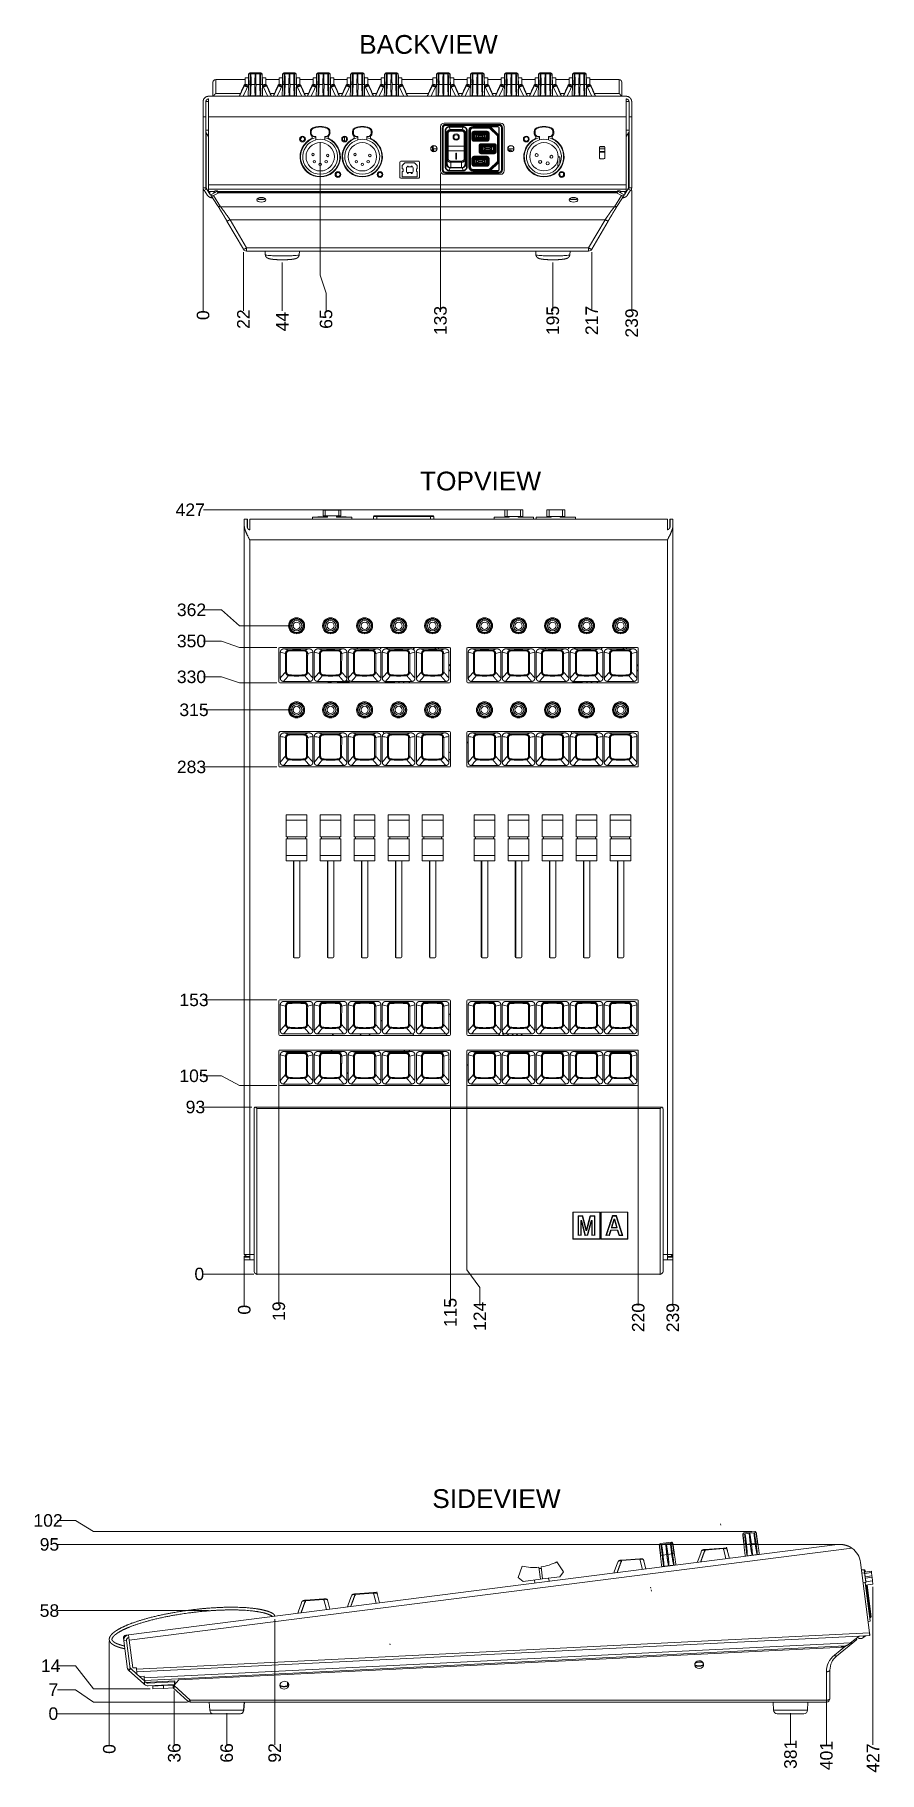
# Model space of a CAD drawing. Header units: metres. Extents: x 0.424 to 0.895, y -0.018 to 0.953.
import ezdxf

# ---------------------------------------------------------------- set-up
doc = ezdxf.new("R2010")
doc.units = ezdxf.units.M
for name, color, linetype, lineweight in [('Bemaßung (ISO)', 7, 'Continuous', 25), ('Sichtbar (ISO)', 7, 'Continuous', 50), ('Sichtbar schmal (ISO)', 7, 'Continuous', 35), ('Symbol (ISO)', 7, 'Continuous', 25)]:
    doc.layers.add(name, color=color, linetype=linetype, lineweight=lineweight)
doc.styles.add('Arial', font='arial.ttf')

msp = doc.modelspace()

# ---------------------------------------------------------------- texts
at = {"layer": 'Symbol (ISO)', "char_height": 0.0105, "attachment_point": 7, "style": 'Arial'}
for s, insert, line_spacing_factor in [('BACKVIEW', (0.60474, 0.94218), 2.668463), ('TOPVIEW', (0.63875, 0.69817), 1.004016), ('SIDEVIEW', (0.64559, 0.12948), 3.129224)]:
    msp.add_mtext(s, dxfattribs=dict(at, insert=insert, line_spacing_factor=line_spacing_factor))

# ---------------------------------------------------------------- blocks, each defined once
blk = doc.blocks.new('Gruppe-3')
at = {"layer": 'Bemaßung (ISO)', "lineweight": 9, "transparency": 33554687}
blk.add_line((-0.10103, -0.21697), (-0.1292, -0.21697), dxfattribs=at)
at = {"layer": 'Bemaßung (ISO)', "transparency": 33554687, "insert": (-0.1343, -0.21697), "char_height": 0.007, "attachment_point": 4, "line_spacing_factor": 1.004016, "style": 'Arial'}
blk.add_mtext('0', dxfattribs=at)
blk = doc.blocks.new('Gruppe-4')
at = {"layer": 'Bemaßung (ISO)', "lineweight": 9, "transparency": 33554687}
blk.add_line((-0.10223, -0.12364), (-0.1292, -0.12364), dxfattribs=at)
at = {"layer": 'Bemaßung (ISO)', "transparency": 33554687, "insert": (-0.1392, -0.12364), "char_height": 0.007, "attachment_point": 4, "line_spacing_factor": 1.004016, "style": 'Arial'}
blk.add_mtext('93', dxfattribs=at)
blk = doc.blocks.new('Gruppe-5')
at = {"layer": 'Bemaßung (ISO)', "lineweight": 9, "transparency": 33554687}
for p, q in [((-0.1192, -0.10621), (-0.1292, -0.10621)), ((-0.1092, -0.11157), (-0.1192, -0.10621)), ((-0.08823, -0.11157), (-0.1092, -0.11157))]:
    blk.add_line(p, q, dxfattribs=at)
at = {"layer": 'Bemaßung (ISO)', "transparency": 33554687, "insert": (-0.1427, -0.10621), "char_height": 0.007, "attachment_point": 4, "line_spacing_factor": 1.004016, "style": 'Arial'}
blk.add_mtext('105', dxfattribs=at)
blk = doc.blocks.new('Gruppe-6')
at = {"layer": 'Bemaßung (ISO)', "lineweight": 9, "transparency": 33554687}
blk.add_line((-0.08823, -0.06377), (-0.1292, -0.06377), dxfattribs=at)
at = {"layer": 'Bemaßung (ISO)', "transparency": 33554687, "insert": (-0.1427, -0.06377), "char_height": 0.007, "attachment_point": 4, "line_spacing_factor": 1.004016, "style": 'Arial'}
blk.add_mtext('153', dxfattribs=at)
blk = doc.blocks.new('Gruppe-7')
at = {"layer": 'Bemaßung (ISO)', "lineweight": 9, "transparency": 33554687}
blk.add_line((-0.08823, 0.06643), (-0.1292, 0.06643), dxfattribs=at)
at = {"layer": 'Bemaßung (ISO)', "transparency": 33554687, "insert": (-0.1441, 0.06643), "char_height": 0.007, "attachment_point": 4, "line_spacing_factor": 1.004016, "style": 'Arial'}
blk.add_mtext('283', dxfattribs=at)
blk = doc.blocks.new('Gruppe-8')
at = {"layer": 'Bemaßung (ISO)', "lineweight": 9, "transparency": 33554687}
blk.add_line((-0.07883, 0.09833), (-0.1292, 0.09833), dxfattribs=at)
at = {"layer": 'Bemaßung (ISO)', "transparency": 33554687, "insert": (-0.1427, 0.09833), "char_height": 0.007, "attachment_point": 4, "line_spacing_factor": 1.004016, "style": 'Arial'}
blk.add_mtext('315', dxfattribs=at)
blk = doc.blocks.new('Gruppe-9')
at = {"layer": 'Bemaßung (ISO)', "lineweight": 9, "transparency": 33554687}
for p, q in [((-0.1192, 0.11677), (-0.1292, 0.11677)), ((-0.1092, 0.11343), (-0.1192, 0.11677)), ((-0.08823, 0.11343), (-0.1092, 0.11343))]:
    blk.add_line(p, q, dxfattribs=at)
at = {"layer": 'Bemaßung (ISO)', "transparency": 33554687, "insert": (-0.1441, 0.11677), "char_height": 0.007, "attachment_point": 4, "line_spacing_factor": 1.004016, "style": 'Arial'}
blk.add_mtext('330', dxfattribs=at)
blk = doc.blocks.new('Gruppe-10')
at = {"layer": 'Bemaßung (ISO)', "lineweight": 9, "transparency": 33554687}
for p, q in [((-0.1192, 0.13677), (-0.1292, 0.13677)), ((-0.1092, 0.13323), (-0.1192, 0.13677)), ((-0.08823, 0.13323), (-0.1092, 0.13323))]:
    blk.add_line(p, q, dxfattribs=at)
at = {"layer": 'Bemaßung (ISO)', "transparency": 33554687, "insert": (-0.1441, 0.13677), "char_height": 0.007, "attachment_point": 4, "line_spacing_factor": 1.004016, "style": 'Arial'}
blk.add_mtext('350', dxfattribs=at)
blk = doc.blocks.new('Gruppe-11')
at = {"layer": 'Bemaßung (ISO)', "lineweight": 9, "transparency": 33554687}
for p, q in [((-0.1192, 0.15421), (-0.1292, 0.15421)), ((-0.1092, 0.14533), (-0.1192, 0.15421)), ((-0.07883, 0.14533), (-0.1092, 0.14533))]:
    blk.add_line(p, q, dxfattribs=at)
at = {"layer": 'Bemaßung (ISO)', "transparency": 33554687, "insert": (-0.1441, 0.15421), "char_height": 0.007, "attachment_point": 4, "line_spacing_factor": 1.004016, "style": 'Arial'}
blk.add_mtext('362', dxfattribs=at)
blk = doc.blocks.new('Gruppe-12')
at = {"layer": 'Bemaßung (ISO)', "lineweight": 9, "transparency": 33554687}
blk.add_line((0.04247, 0.21018), (-0.1292, 0.21018), dxfattribs=at)
at = {"layer": 'Bemaßung (ISO)', "transparency": 33554687, "insert": (-0.1448, 0.21018), "char_height": 0.007, "attachment_point": 4, "line_spacing_factor": 1.004016, "style": 'Arial'}
blk.add_mtext('427', dxfattribs=at)
blk = doc.blocks.new('Gruppe-13')
at = {"layer": 'Bemaßung (ISO)', "lineweight": 9, "transparency": 33554687}
blk.add_line((-0.10643, -0.20757), (-0.10643, -0.23454), dxfattribs=at)
at = {"layer": 'Bemaßung (ISO)', "transparency": 33554687, "insert": (-0.10643, -0.23964), "char_height": 0.007, "attachment_point": 4, "rotation": 90, "line_spacing_factor": 1.004016, "style": 'Arial'}
blk.add_mtext('0', dxfattribs=at)
blk = doc.blocks.new('Gruppe-14')
at = {"layer": 'Bemaßung (ISO)', "lineweight": 9, "transparency": 33554687}
blk.add_line((-0.08713, -0.09387), (-0.08713, -0.23454), dxfattribs=at)
at = {"layer": 'Bemaßung (ISO)', "transparency": 33554687, "insert": (-0.08713, -0.24314), "char_height": 0.007, "attachment_point": 4, "rotation": 90, "line_spacing_factor": 1.004016, "style": 'Arial'}
blk.add_mtext('19', dxfattribs=at)
blk = doc.blocks.new('Gruppe-15')
at = {"layer": 'Bemaßung (ISO)', "lineweight": 9, "transparency": 33554687}
blk.add_line((0.00867, -0.09387), (0.00867, -0.23454), dxfattribs=at)
at = {"layer": 'Bemaßung (ISO)', "transparency": 33554687, "insert": (0.00867, -0.24664), "char_height": 0.007, "attachment_point": 4, "rotation": 90, "line_spacing_factor": 1.004016, "style": 'Arial'}
blk.add_mtext('115', dxfattribs=at)
blk = doc.blocks.new('Gruppe-16')
at = {"layer": 'Bemaßung (ISO)', "lineweight": 9, "transparency": 33554687}
for p, q in [((0.01787, -0.09387), (0.01787, -0.21454)), ((0.01787, -0.21454), (0.02514, -0.22454)), ((0.02514, -0.22454), (0.02514, -0.23454))]:
    blk.add_line(p, q, dxfattribs=at)
at = {"layer": 'Bemaßung (ISO)', "transparency": 33554687, "insert": (0.02514, -0.24874), "char_height": 0.007, "attachment_point": 4, "rotation": 90, "line_spacing_factor": 1.004016, "style": 'Arial'}
blk.add_mtext('124', dxfattribs=at)
blk = doc.blocks.new('Gruppe-17')
at = {"layer": 'Bemaßung (ISO)', "lineweight": 9, "transparency": 33554687}
blk.add_line((0.11367, -0.10327), (0.11367, -0.23454), dxfattribs=at)
at = {"layer": 'Bemaßung (ISO)', "transparency": 33554687, "insert": (0.11367, -0.24944), "char_height": 0.007, "attachment_point": 4, "rotation": 90, "line_spacing_factor": 1.004016, "style": 'Arial'}
blk.add_mtext('220', dxfattribs=at)
blk = doc.blocks.new('Gruppe-18')
at = {"layer": 'Bemaßung (ISO)', "lineweight": 9, "transparency": 33554687}
blk.add_line((0.13297, -0.12602), (0.13297, -0.23454), dxfattribs=at)
at = {"layer": 'Bemaßung (ISO)', "transparency": 33554687, "insert": (0.13297, -0.24944), "char_height": 0.007, "attachment_point": 4, "rotation": 90, "line_spacing_factor": 1.004016, "style": 'Arial'}
blk.add_mtext('239', dxfattribs=at)
blk = doc.blocks.new('Gruppe-19')
at = {"layer": 'Bemaßung (ISO)', "lineweight": 9, "transparency": 33554687}
blk.add_line((-0.12943, 0.40833), (-0.12943, 0.32129), dxfattribs=at)
at = {"layer": 'Bemaßung (ISO)', "transparency": 33554687, "insert": (-0.12943, 0.31619), "char_height": 0.007, "attachment_point": 4, "rotation": 90, "line_spacing_factor": 1.004016, "style": 'Arial'}
blk.add_mtext('0', dxfattribs=at)
blk = doc.blocks.new('Gruppe-20')
at = {"layer": 'Bemaßung (ISO)', "lineweight": 9, "transparency": 33554687}
blk.add_line((-0.10697, 0.35414), (-0.10697, 0.32129), dxfattribs=at)
at = {"layer": 'Bemaßung (ISO)', "transparency": 33554687, "insert": (-0.10697, 0.31129), "char_height": 0.007, "attachment_point": 4, "rotation": 90, "line_spacing_factor": 1.004016, "style": 'Arial'}
blk.add_mtext('22', dxfattribs=at)
blk = doc.blocks.new('Gruppe-21')
at = {"layer": 'Bemaßung (ISO)', "lineweight": 9, "transparency": 33554687}
blk.add_line((-0.08523, 0.34827), (-0.08523, 0.32129), dxfattribs=at)
at = {"layer": 'Bemaßung (ISO)', "transparency": 33554687, "insert": (-0.08523, 0.30989), "char_height": 0.007, "attachment_point": 4, "rotation": 90, "line_spacing_factor": 1.004016, "style": 'Arial'}
blk.add_mtext('44', dxfattribs=at)
blk = doc.blocks.new('Gruppe-22')
at = {"layer": 'Bemaßung (ISO)', "lineweight": 9, "transparency": 33554687}
for p, q in [((-0.06403, 0.41559), (-0.06403, 0.34129)), ((-0.06403, 0.34129), (-0.06076, 0.33129)), ((-0.06076, 0.33129), (-0.06076, 0.32129))]:
    blk.add_line(p, q, dxfattribs=at)
at = {"layer": 'Bemaßung (ISO)', "transparency": 33554687, "insert": (-0.06076, 0.31129), "char_height": 0.007, "attachment_point": 4, "rotation": 90, "line_spacing_factor": 1.004016, "style": 'Arial'}
blk.add_mtext('65', dxfattribs=at)
blk = doc.blocks.new('Gruppe-23')
at = {"layer": 'Bemaßung (ISO)', "lineweight": 9, "transparency": 33554687}
blk.add_line((0.00316, 0.39804), (0.00316, 0.32129), dxfattribs=at)
at = {"layer": 'Bemaßung (ISO)', "transparency": 33554687, "insert": (0.00316, 0.30779), "char_height": 0.007, "attachment_point": 4, "rotation": 90, "line_spacing_factor": 1.004016, "style": 'Arial'}
blk.add_mtext('133', dxfattribs=at)
blk = doc.blocks.new('Gruppe-24')
at = {"layer": 'Bemaßung (ISO)', "lineweight": 9, "transparency": 33554687}
blk.add_line((0.06593, 0.34827), (0.06593, 0.32129), dxfattribs=at)
at = {"layer": 'Bemaßung (ISO)', "transparency": 33554687, "insert": (0.06593, 0.30779), "char_height": 0.007, "attachment_point": 4, "rotation": 90, "line_spacing_factor": 1.004016, "style": 'Arial'}
blk.add_mtext('195', dxfattribs=at)
blk = doc.blocks.new('Gruppe-25')
at = {"layer": 'Bemaßung (ISO)', "lineweight": 9, "transparency": 33554687}
blk.add_line((0.08766, 0.35413), (0.08766, 0.32129), dxfattribs=at)
at = {"layer": 'Bemaßung (ISO)', "transparency": 33554687, "insert": (0.08766, 0.30779), "char_height": 0.007, "attachment_point": 4, "rotation": 90, "line_spacing_factor": 1.004016, "style": 'Arial'}
blk.add_mtext('217', dxfattribs=at)
blk = doc.blocks.new('Gruppe-26')
at = {"layer": 'Bemaßung (ISO)', "lineweight": 9, "transparency": 33554687}
blk.add_line((0.10997, 0.38851), (0.10997, 0.32129), dxfattribs=at)
at = {"layer": 'Bemaßung (ISO)', "transparency": 33554687, "insert": (0.10997, 0.30639), "char_height": 0.007, "attachment_point": 4, "rotation": 90, "line_spacing_factor": 1.004016, "style": 'Arial'}
blk.add_mtext('239', dxfattribs=at)
blk = doc.blocks.new('Gruppe-27')
at = {"layer": 'Bemaßung (ISO)', "lineweight": 9, "transparency": 33554687}
blk.add_line((-0.11788, -0.46268), (-0.21074, -0.46268), dxfattribs=at)
at = {"layer": 'Bemaßung (ISO)', "transparency": 33554687, "insert": (-0.21584, -0.46268), "char_height": 0.007, "attachment_point": 4, "line_spacing_factor": 1.004016, "style": 'Arial'}
blk.add_mtext('0', dxfattribs=at)
blk = doc.blocks.new('Gruppe-28')
at = {"layer": 'Bemaßung (ISO)', "lineweight": 9, "transparency": 33554687}
for p, q in [((-0.20074, -0.44928), (-0.21074, -0.44928)), ((-0.19074, -0.45618), (-0.20074, -0.44928)), ((-0.13825, -0.45618), (-0.19074, -0.45618))]:
    blk.add_line(p, q, dxfattribs=at)
at = {"layer": 'Bemaßung (ISO)', "transparency": 33554687, "insert": (-0.21584, -0.44928), "char_height": 0.007, "attachment_point": 4, "line_spacing_factor": 1.004016, "style": 'Arial'}
blk.add_mtext('7', dxfattribs=at)
blk = doc.blocks.new('Gruppe-29')
at = {"layer": 'Bemaßung (ISO)', "lineweight": 9, "transparency": 33554687}
for p, q in [((-0.20074, -0.43588), (-0.21074, -0.43588)), ((-0.19074, -0.4488), (-0.20074, -0.43588)), ((-0.15912, -0.4488), (-0.19074, -0.4488))]:
    blk.add_line(p, q, dxfattribs=at)
at = {"layer": 'Bemaßung (ISO)', "transparency": 33554687, "insert": (-0.22004, -0.43588), "char_height": 0.007, "attachment_point": 4, "line_spacing_factor": 1.004016, "style": 'Arial'}
blk.add_mtext('14', dxfattribs=at)
blk = doc.blocks.new('Gruppe-30')
at = {"layer": 'Bemaßung (ISO)', "lineweight": 9, "transparency": 33554687}
blk.add_line((-0.12642, -0.40508), (-0.21074, -0.40508), dxfattribs=at)
at = {"layer": 'Bemaßung (ISO)', "transparency": 33554687, "insert": (-0.22074, -0.40508), "char_height": 0.007, "attachment_point": 4, "line_spacing_factor": 1.004016, "style": 'Arial'}
blk.add_mtext('58', dxfattribs=at)
blk = doc.blocks.new('Gruppe-31')
at = {"layer": 'Bemaßung (ISO)', "lineweight": 9, "transparency": 33554687}
blk.add_line((0.22483, -0.36811), (-0.21074, -0.36811), dxfattribs=at)
at = {"layer": 'Bemaßung (ISO)', "transparency": 33554687, "insert": (-0.22074, -0.36811), "char_height": 0.007, "attachment_point": 4, "line_spacing_factor": 1.004016, "style": 'Arial'}
blk.add_mtext('95', dxfattribs=at)
blk = doc.blocks.new('Gruppe-32')
at = {"layer": 'Bemaßung (ISO)', "lineweight": 9, "transparency": 33554687}
for p, q in [((-0.20074, -0.35471), (-0.21074, -0.35471)), ((-0.19074, -0.36087), (-0.20074, -0.35471)), ((0.17716, -0.36087), (-0.19074, -0.36087))]:
    blk.add_line(p, q, dxfattribs=at)
at = {"layer": 'Bemaßung (ISO)', "transparency": 33554687, "insert": (-0.22424, -0.35471), "char_height": 0.007, "attachment_point": 4, "line_spacing_factor": 1.004016, "style": 'Arial'}
blk.add_mtext('102', dxfattribs=at)
blk = doc.blocks.new('Gruppe-33')
at = {"layer": 'Bemaßung (ISO)', "lineweight": 9, "transparency": 33554687}
blk.add_line((-0.18184, -0.42228), (-0.18184, -0.48003), dxfattribs=at)
at = {"layer": 'Bemaßung (ISO)', "transparency": 33554687, "insert": (-0.18184, -0.48513), "char_height": 0.007, "attachment_point": 4, "rotation": 90, "line_spacing_factor": 1.004016, "style": 'Arial'}
blk.add_mtext('0', dxfattribs=at)
blk = doc.blocks.new('Gruppe-34')
at = {"layer": 'Bemaßung (ISO)', "lineweight": 9, "transparency": 33554687}
blk.add_line((-0.14554, -0.4498), (-0.14554, -0.48003), dxfattribs=at)
at = {"layer": 'Bemaßung (ISO)', "transparency": 33554687, "insert": (-0.14554, -0.49003), "char_height": 0.007, "attachment_point": 4, "rotation": 90, "line_spacing_factor": 1.004016, "style": 'Arial'}
blk.add_mtext('36', dxfattribs=at)
blk = doc.blocks.new('Gruppe-35')
at = {"layer": 'Bemaßung (ISO)', "lineweight": 9, "transparency": 33554687}
blk.add_line((-0.11628, -0.46239), (-0.11628, -0.48003), dxfattribs=at)
at = {"layer": 'Bemaßung (ISO)', "transparency": 33554687, "insert": (-0.11628, -0.49003), "char_height": 0.007, "attachment_point": 4, "rotation": 90, "line_spacing_factor": 1.004016, "style": 'Arial'}
blk.add_mtext('66', dxfattribs=at)
blk = doc.blocks.new('Gruppe-36')
at = {"layer": 'Bemaßung (ISO)', "lineweight": 9, "transparency": 33554687}
blk.add_line((-0.08946, -0.40976), (-0.08946, -0.48003), dxfattribs=at)
at = {"layer": 'Bemaßung (ISO)', "transparency": 33554687, "insert": (-0.08946, -0.49003), "char_height": 0.007, "attachment_point": 4, "rotation": 90, "line_spacing_factor": 1.004016, "style": 'Arial'}
blk.add_mtext('92', dxfattribs=at)
blk = doc.blocks.new('Gruppe-37')
at = {"layer": 'Bemaßung (ISO)', "lineweight": 9, "transparency": 33554687}
blk.add_line((0.19872, -0.46239), (0.19872, -0.48003), dxfattribs=at)
at = {"layer": 'Bemaßung (ISO)', "transparency": 33554687, "insert": (0.19872, -0.49353), "char_height": 0.007, "attachment_point": 4, "rotation": 90, "line_spacing_factor": 1.004016, "style": 'Arial'}
blk.add_mtext('381', dxfattribs=at)
blk = doc.blocks.new('Gruppe-38')
at = {"layer": 'Bemaßung (ISO)', "lineweight": 9, "transparency": 33554687}
blk.add_line((0.21876, -0.44882), (0.21876, -0.48003), dxfattribs=at)
at = {"layer": 'Bemaßung (ISO)', "transparency": 33554687, "insert": (0.21876, -0.49423), "char_height": 0.007, "attachment_point": 4, "rotation": 90, "line_spacing_factor": 1.004016, "style": 'Arial'}
blk.add_mtext('401', dxfattribs=at)
blk = doc.blocks.new('Gruppe-39')
at = {"layer": 'Bemaßung (ISO)', "lineweight": 9, "transparency": 33554687}
blk.add_line((0.24476, -0.39186), (0.24476, -0.48003), dxfattribs=at)
at = {"layer": 'Bemaßung (ISO)', "transparency": 33554687, "insert": (0.24476, -0.49563), "char_height": 0.007, "attachment_point": 4, "rotation": 90, "line_spacing_factor": 1.004016, "style": 'Arial'}
blk.add_mtext('427', dxfattribs=at)

# ---------------------------------------------------------------- linework, layer by layer
at = {"layer": 'Sichtbar (ISO)', "lineweight": 9}
for p, q in [((0.5231, 0.92643), (0.5231, 0.91859)), ((0.541, 0.92793), (0.5246, 0.92793)), ((0.54294, 0.92889), (0.541, 0.92889)), ((0.541, 0.92889), (0.541, 0.92524)), ((0.541, 0.9247), (0.541, 0.9247)), ((0.5422, 0.92391), (0.5422, 0.92391)), ((0.54303, 0.9251), (0.5439, 0.9251)), ((0.54313, 0.93109), (0.54311, 0.93109)), ((0.54313, 0.93109), (0.54419, 0.93109)), ((0.54987, 0.93169), (0.54372, 0.93169)), ((0.54421, 0.93109), (0.54419, 0.93109)), ((0.54421, 0.93109), (0.54678, 0.93109)), ((0.54437, 0.9251), (0.54647, 0.9251)), ((0.54682, 0.93109), (0.54678, 0.93109)), ((0.54682, 0.93109), (0.54939, 0.93109)), ((0.54713, 0.9251), (0.54923, 0.9251)), ((0.54941, 0.93109), (0.54939, 0.93109)), ((0.54941, 0.93109), (0.55047, 0.93109)), ((0.54969, 0.9251), (0.55056, 0.9251)), ((0.55049, 0.93109), (0.55047, 0.93109)), ((0.5526, 0.92889), (0.55066, 0.92889)), ((0.5514, 0.92391), (0.5514, 0.92391)), ((0.5526, 0.92524), (0.5526, 0.92889)), ((0.56, 0.92793), (0.5526, 0.92793)), ((0.5526, 0.9247), (0.5526, 0.9247)), ((0.56194, 0.92889), (0.56, 0.92889)), ((0.56, 0.92889), (0.56, 0.92524)), ((0.56, 0.9247), (0.56, 0.9247)), ((0.5612, 0.92391), (0.5612, 0.92391)), ((0.56203, 0.9251), (0.5629, 0.9251)), ((0.56213, 0.93109), (0.56211, 0.93109)), ((0.56213, 0.93109), (0.56319, 0.93109)), ((0.56887, 0.93169), (0.56272, 0.93169)), ((0.56321, 0.93109), (0.56319, 0.93109)), ((0.56321, 0.93109), (0.56578, 0.93109)), ((0.56337, 0.9251), (0.56547, 0.9251)), ((0.56582, 0.93109), (0.56578, 0.93109)), ((0.56582, 0.93109), (0.56839, 0.93109)), ((0.56613, 0.9251), (0.56823, 0.9251)), ((0.56841, 0.93109), (0.56839, 0.93109)), ((0.56841, 0.93109), (0.56947, 0.93109)), ((0.56869, 0.9251), (0.56956, 0.9251)), ((0.56949, 0.93109), (0.56947, 0.93109)), ((0.5716, 0.92889), (0.56966, 0.92889)), ((0.5704, 0.92391), (0.5704, 0.92391)), ((0.5716, 0.92524), (0.5716, 0.92889)), ((0.579, 0.92793), (0.5716, 0.92793)), ((0.5716, 0.9247), (0.5716, 0.9247)), ((0.58094, 0.92889), (0.579, 0.92889)), ((0.579, 0.92889), (0.579, 0.92524)), ((0.579, 0.9247), (0.579, 0.9247)), ((0.5802, 0.92391), (0.5802, 0.92391)), ((0.58103, 0.9251), (0.5819, 0.9251)), ((0.58113, 0.93109), (0.58111, 0.93109)), ((0.58113, 0.93109), (0.58219, 0.93109)), ((0.58787, 0.93169), (0.58172, 0.93169)), ((0.58221, 0.93109), (0.58219, 0.93109)), ((0.58221, 0.93109), (0.58478, 0.93109)), ((0.58237, 0.9251), (0.58447, 0.9251)), ((0.58482, 0.93109), (0.58478, 0.93109)), ((0.58482, 0.93109), (0.58739, 0.93109)), ((0.58513, 0.9251), (0.58723, 0.9251)), ((0.58741, 0.93109), (0.58739, 0.93109)), ((0.58741, 0.93109), (0.58847, 0.93109)), ((0.58769, 0.9251), (0.58856, 0.9251)), ((0.58849, 0.93109), (0.58847, 0.93109)), ((0.5906, 0.92889), (0.58866, 0.92889)), ((0.5894, 0.92391), (0.5894, 0.92391)), ((0.5906, 0.92524), (0.5906, 0.92889)), ((0.598, 0.92793), (0.5906, 0.92793)), ((0.5906, 0.9247), (0.5906, 0.9247)), ((0.59994, 0.92889), (0.598, 0.92889)), ((0.598, 0.92889), (0.598, 0.92524)), ((0.598, 0.9247), (0.598, 0.9247)), ((0.5992, 0.92391), (0.5992, 0.92391)), ((0.60003, 0.9251), (0.6009, 0.9251)), ((0.60013, 0.93109), (0.60011, 0.93109)), ((0.60013, 0.93109), (0.60119, 0.93109)), ((0.60687, 0.93169), (0.60072, 0.93169)), ((0.60121, 0.93109), (0.60119, 0.93109)), ((0.60121, 0.93109), (0.60378, 0.93109)), ((0.60137, 0.9251), (0.60347, 0.9251)), ((0.60382, 0.93109), (0.60378, 0.93109)), ((0.60382, 0.93109), (0.60639, 0.93109)), ((0.60413, 0.9251), (0.60623, 0.9251)), ((0.60641, 0.93109), (0.60639, 0.93109)), ((0.60641, 0.93109), (0.60747, 0.93109)), ((0.60669, 0.9251), (0.60756, 0.9251)), ((0.60749, 0.93109), (0.60747, 0.93109)), ((0.6096, 0.92889), (0.60766, 0.92889)), ((0.6084, 0.92391), (0.6084, 0.92391)), ((0.6096, 0.92524), (0.6096, 0.92889)), ((0.617, 0.92793), (0.6096, 0.92793)), ((0.6096, 0.9247), (0.6096, 0.9247)), ((0.61894, 0.92889), (0.617, 0.92889)), ((0.617, 0.92889), (0.617, 0.92524)), ((0.617, 0.9247), (0.617, 0.9247)), ((0.6182, 0.92391), (0.6182, 0.92391)), ((0.61903, 0.9251), (0.6199, 0.9251)), ((0.61913, 0.93109), (0.61911, 0.93109)), ((0.61913, 0.93109), (0.62019, 0.93109)), ((0.62587, 0.93169), (0.61972, 0.93169)), ((0.62021, 0.93109), (0.62019, 0.93109)), ((0.62021, 0.93109), (0.62278, 0.93109)), ((0.62037, 0.9251), (0.62247, 0.9251)), ((0.62282, 0.93109), (0.62278, 0.93109)), ((0.62282, 0.93109), (0.62539, 0.93109)), ((0.62313, 0.9251), (0.62523, 0.9251)), ((0.62541, 0.93109), (0.62539, 0.93109)), ((0.62541, 0.93109), (0.62647, 0.93109)), ((0.62569, 0.9251), (0.62656, 0.9251)), ((0.62649, 0.93109), (0.62647, 0.93109)), ((0.6286, 0.92889), (0.62666, 0.92889)), ((0.6274, 0.92391), (0.6274, 0.92391)), ((0.6286, 0.92524), (0.6286, 0.92889)), ((0.646, 0.92793), (0.6286, 0.92793)), ((0.6286, 0.9247), (0.6286, 0.9247)), ((0.64794, 0.92889), (0.646, 0.92889)), ((0.646, 0.92889), (0.646, 0.92524)), ((0.646, 0.9247), (0.646, 0.9247)), ((0.6472, 0.92391), (0.6472, 0.92391)), ((0.64803, 0.9251), (0.6489, 0.9251)), ((0.64813, 0.93109), (0.64811, 0.93109)), ((0.64813, 0.93109), (0.64919, 0.93109)), ((0.65487, 0.93169), (0.64872, 0.93169)), ((0.64921, 0.93109), (0.64919, 0.93109)), ((0.64921, 0.93109), (0.65178, 0.93109)), ((0.64937, 0.9251), (0.65147, 0.9251)), ((0.65182, 0.93109), (0.65178, 0.93109)), ((0.65182, 0.93109), (0.65439, 0.93109)), ((0.65213, 0.9251), (0.65423, 0.9251)), ((0.65441, 0.93109), (0.65439, 0.93109)), ((0.65441, 0.93109), (0.65547, 0.93109)), ((0.65469, 0.9251), (0.65556, 0.9251)), ((0.65549, 0.93109), (0.65547, 0.93109)), ((0.6576, 0.92889), (0.65566, 0.92889)), ((0.6564, 0.92391), (0.6564, 0.92391)), ((0.6576, 0.92524), (0.6576, 0.92889)), ((0.665, 0.92793), (0.6576, 0.92793)), ((0.6576, 0.9247), (0.6576, 0.9247)), ((0.66694, 0.92889), (0.665, 0.92889)), ((0.665, 0.92889), (0.665, 0.92524)), ((0.665, 0.9247), (0.665, 0.9247)), ((0.6662, 0.92391), (0.6662, 0.92391)), ((0.66703, 0.9251), (0.6679, 0.9251)), ((0.66713, 0.93109), (0.66711, 0.93109)), ((0.66713, 0.93109), (0.66819, 0.93109)), ((0.67387, 0.93169), (0.66772, 0.93169)), ((0.66821, 0.93109), (0.66819, 0.93109)), ((0.66821, 0.93109), (0.67078, 0.93109)), ((0.66837, 0.9251), (0.67047, 0.9251)), ((0.67082, 0.93109), (0.67078, 0.93109)), ((0.67082, 0.93109), (0.67339, 0.93109)), ((0.67113, 0.9251), (0.67323, 0.9251)), ((0.67341, 0.93109), (0.67339, 0.93109)), ((0.67341, 0.93109), (0.67447, 0.93109)), ((0.67369, 0.9251), (0.67456, 0.9251)), ((0.67449, 0.93109), (0.67447, 0.93109)), ((0.6766, 0.92889), (0.67466, 0.92889)), ((0.6754, 0.92391), (0.6754, 0.92391)), ((0.6766, 0.92524), (0.6766, 0.92889)), ((0.684, 0.92793), (0.6766, 0.92793)), ((0.6766, 0.9247), (0.6766, 0.9247)), ((0.68594, 0.92889), (0.684, 0.92889)), ((0.684, 0.92889), (0.684, 0.92524)), ((0.684, 0.9247), (0.684, 0.9247)), ((0.6852, 0.92391), (0.6852, 0.92391)), ((0.68603, 0.9251), (0.6869, 0.9251)), ((0.68613, 0.93109), (0.68611, 0.93109)), ((0.68613, 0.93109), (0.68719, 0.93109)), ((0.69287, 0.93169), (0.68672, 0.93169)), ((0.68721, 0.93109), (0.68719, 0.93109)), ((0.68721, 0.93109), (0.68978, 0.93109)), ((0.68737, 0.9251), (0.68947, 0.9251)), ((0.68982, 0.93109), (0.68978, 0.93109)), ((0.68982, 0.93109), (0.69239, 0.93109)), ((0.69013, 0.9251), (0.69223, 0.9251)), ((0.69241, 0.93109), (0.69239, 0.93109)), ((0.69241, 0.93109), (0.69347, 0.93109)), ((0.69269, 0.9251), (0.69356, 0.9251)), ((0.69349, 0.93109), (0.69347, 0.93109)), ((0.6956, 0.92889), (0.69366, 0.92889)), ((0.6944, 0.92391), (0.6944, 0.92391)), ((0.6956, 0.92524), (0.6956, 0.92889)), ((0.703, 0.92793), (0.6956, 0.92793)), ((0.6956, 0.9247), (0.6956, 0.9247)), ((0.70494, 0.92889), (0.703, 0.92889)), ((0.703, 0.92889), (0.703, 0.92524)), ((0.703, 0.9247), (0.703, 0.9247)), ((0.7042, 0.92391), (0.7042, 0.92391)), ((0.70503, 0.9251), (0.7059, 0.9251)), ((0.70513, 0.93109), (0.70511, 0.93109)), ((0.70513, 0.93109), (0.70619, 0.93109)), ((0.71187, 0.93169), (0.70572, 0.93169)), ((0.70621, 0.93109), (0.70619, 0.93109)), ((0.70621, 0.93109), (0.70878, 0.93109)), ((0.70637, 0.9251), (0.70847, 0.9251)), ((0.70882, 0.93109), (0.70878, 0.93109)), ((0.70882, 0.93109), (0.71139, 0.93109)), ((0.70913, 0.9251), (0.71123, 0.9251)), ((0.71141, 0.93109), (0.71139, 0.93109)), ((0.71141, 0.93109), (0.71247, 0.93109)), ((0.71169, 0.9251), (0.71256, 0.9251)), ((0.71249, 0.93109), (0.71247, 0.93109)), ((0.7146, 0.92889), (0.71266, 0.92889)), ((0.7134, 0.92391), (0.7134, 0.92391)), ((0.7146, 0.92524), (0.7146, 0.92889)), ((0.722, 0.92793), (0.7146, 0.92793)), ((0.7146, 0.9247), (0.7146, 0.9247)), ((0.72394, 0.92889), (0.722, 0.92889)), ((0.722, 0.92889), (0.722, 0.92524)), ((0.722, 0.9247), (0.722, 0.9247)), ((0.7232, 0.92391), (0.7232, 0.92391)), ((0.72403, 0.9251), (0.7249, 0.9251)), ((0.72413, 0.93109), (0.72411, 0.93109)), ((0.72413, 0.93109), (0.72519, 0.93109)), ((0.73087, 0.93169), (0.72472, 0.93169)), ((0.72521, 0.93109), (0.72519, 0.93109)), ((0.72521, 0.93109), (0.72778, 0.93109)), ((0.72537, 0.9251), (0.72747, 0.9251)), ((0.72782, 0.93109), (0.72778, 0.93109)), ((0.72782, 0.93109), (0.73039, 0.93109)), ((0.72813, 0.9251), (0.73023, 0.9251)), ((0.73041, 0.93109), (0.73039, 0.93109)), ((0.73041, 0.93109), (0.73147, 0.93109)), ((0.73069, 0.9251), (0.73156, 0.9251)), ((0.73149, 0.93109), (0.73147, 0.93109)), ((0.7336, 0.92889), (0.73166, 0.92889)), ((0.7324, 0.92391), (0.7324, 0.92391)), ((0.7336, 0.92524), (0.7336, 0.92889)), ((0.75, 0.92793), (0.7336, 0.92793)), ((0.7336, 0.9247), (0.7336, 0.9247)), ((0.7515, 0.91859), (0.7515, 0.92643)), ((0.5176, 0.91559), (0.5176, 0.90709)), ((0.5191, 0.90709), (0.5191, 0.91559)), ((0.5206, 0.91559), (0.5191, 0.91559)), ((0.754, 0.91859), (0.5206, 0.91859)), ((0.5206, 0.91709), (0.5206, 0.90709)), ((0.5428, 0.91891), (0.5428, 0.91879)), ((0.5508, 0.91879), (0.5428, 0.91879)), ((0.5428, 0.91879), (0.5428, 0.91859)), ((0.5508, 0.91891), (0.5508, 0.91879)), ((0.5508, 0.91879), (0.5508, 0.91859)), ((0.5618, 0.91891), (0.5618, 0.91879)), ((0.5698, 0.91879), (0.5618, 0.91879)), ((0.5618, 0.91879), (0.5618, 0.91859)), ((0.5698, 0.91891), (0.5698, 0.91879)), ((0.5698, 0.91879), (0.5698, 0.91859)), ((0.5808, 0.91891), (0.5808, 0.91879)), ((0.5888, 0.91879), (0.5808, 0.91879)), ((0.5808, 0.91879), (0.5808, 0.91859)), ((0.5888, 0.91891), (0.5888, 0.91879)), ((0.5888, 0.91879), (0.5888, 0.91859)), ((0.5998, 0.91891), (0.5998, 0.91879)), ((0.6078, 0.91879), (0.5998, 0.91879)), ((0.5998, 0.91879), (0.5998, 0.91859)), ((0.6078, 0.91891), (0.6078, 0.91879)), ((0.6078, 0.91879), (0.6078, 0.91859)), ((0.6188, 0.91891), (0.6188, 0.91879)), ((0.6268, 0.91879), (0.6188, 0.91879)), ((0.6188, 0.91879), (0.6188, 0.91859)), ((0.6268, 0.91891), (0.6268, 0.91879)), ((0.6268, 0.91879), (0.6268, 0.91859)), ((0.6478, 0.91891), (0.6478, 0.91879)), ((0.6558, 0.91879), (0.6478, 0.91879)), ((0.6478, 0.91879), (0.6478, 0.91859)), ((0.6558, 0.91891), (0.6558, 0.91879)), ((0.6558, 0.91879), (0.6558, 0.91859)), ((0.6668, 0.91891), (0.6668, 0.91879)), ((0.6748, 0.91879), (0.6668, 0.91879)), ((0.6668, 0.91879), (0.6668, 0.91859)), ((0.6748, 0.91891), (0.6748, 0.91879)), ((0.6748, 0.91879), (0.6748, 0.91859)), ((0.6858, 0.91891), (0.6858, 0.91879)), ((0.6938, 0.91879), (0.6858, 0.91879)), ((0.6858, 0.91879), (0.6858, 0.91859)), ((0.6938, 0.91891), (0.6938, 0.91879)), ((0.6938, 0.91879), (0.6938, 0.91859)), ((0.7048, 0.91891), (0.7048, 0.91879)), ((0.7128, 0.91879), (0.7048, 0.91879)), ((0.7048, 0.91879), (0.7048, 0.91859)), ((0.7128, 0.91891), (0.7128, 0.91879)), ((0.7128, 0.91879), (0.7128, 0.91859)), ((0.7238, 0.91891), (0.7238, 0.91879)), ((0.7318, 0.91879), (0.7238, 0.91879)), ((0.7238, 0.91879), (0.7238, 0.91859)), ((0.7318, 0.91891), (0.7318, 0.91879)), ((0.7318, 0.91879), (0.7318, 0.91859)), ((0.754, 0.90709), (0.754, 0.91709)), ((0.7555, 0.91559), (0.754, 0.91559)), ((0.7555, 0.91559), (0.7555, 0.90709)), ((0.757, 0.90709), (0.757, 0.91559)), ((0.5176, 0.86746), (0.5176, 0.90709)), ((0.5191, 0.90709), (0.5191, 0.86746)), ((0.5206, 0.86915), (0.5206, 0.90709)), ((0.65219, 0.90359), (0.68379, 0.90359)), ((0.754, 0.90709), (0.754, 0.86915)), ((0.7555, 0.86746), (0.7555, 0.90709)), ((0.757, 0.90709), (0.757, 0.86746)), ((0.5206, 0.89972), (0.5191, 0.89972)), ((0.5193, 0.89824), (0.52047, 0.89623)), ((0.52028, 0.89654), (0.5206, 0.89617)), ((0.5206, 0.89598), (0.52047, 0.89623)), ((0.57204, 0.89418), (0.57204, 0.89519)), ((0.57206, 0.89524), (0.57255, 0.89524)), ((0.57255, 0.89524), (0.57255, 0.89573)), ((0.57754, 0.89809), (0.57755, 0.89899)), ((0.57754, 0.89849), (0.578, 0.89849)), ((0.57787, 0.89689), (0.57836, 0.89689)), ((0.578, 0.89804), (0.578, 0.89885)), ((0.5785, 0.89542), (0.5785, 0.89599)), ((0.57872, 0.90089), (0.57872, 0.90079)), ((0.57945, 0.90079), (0.57872, 0.90079)), ((0.57872, 0.90079), (0.579, 0.90059)), ((0.57992, 0.90133), (0.57992, 0.90095)), ((0.5805, 0.89604), (0.58, 0.89604)), ((0.5805, 0.89421), (0.5805, 0.89604)), ((0.58144, 0.90149), (0.58052, 0.90149)), ((0.58126, 0.90129), (0.58126, 0.90149)), ((0.58144, 0.90149), (0.58149, 0.90166)), ((0.5855, 0.89604), (0.5855, 0.89421)), ((0.586, 0.89604), (0.5855, 0.89604)), ((0.5875, 0.89599), (0.5875, 0.89542)), ((0.58764, 0.89689), (0.58813, 0.89689)), ((0.588, 0.89885), (0.588, 0.89804)), ((0.588, 0.89849), (0.58846, 0.89849)), ((0.58845, 0.89899), (0.58846, 0.89809)), ((0.5965, 0.89586), (0.5965, 0.89352)), ((0.5977, 0.8951), (0.5977, 0.89427)), ((0.60104, 0.89809), (0.60105, 0.89899)), ((0.60104, 0.89849), (0.6015, 0.89849)), ((0.60137, 0.89689), (0.60186, 0.89689)), ((0.6015, 0.89804), (0.6015, 0.89885)), ((0.602, 0.89542), (0.602, 0.89599)), ((0.604, 0.89604), (0.6035, 0.89604)), ((0.604, 0.89421), (0.604, 0.89604)), ((0.609, 0.89604), (0.609, 0.89421)), ((0.6095, 0.89604), (0.609, 0.89604)), ((0.611, 0.89599), (0.611, 0.89542)), ((0.61114, 0.89689), (0.61163, 0.89689)), ((0.6115, 0.89885), (0.6115, 0.89804)), ((0.6115, 0.89849), (0.61196, 0.89849)), ((0.61195, 0.89899), (0.61196, 0.89809)), ((0.65019, 0.87699), (0.65019, 0.90159)), ((0.65115, 0.90104), (0.65115, 0.87754)), ((0.683, 0.90289), (0.653, 0.90289)), ((0.65365, 0.89791), (0.65365, 0.89139)), ((0.65375, 0.89129), (0.65375, 0.89791)), ((0.65395, 0.89071), (0.65395, 0.89779)), ((0.65499, 0.90166), (0.65499, 0.90166)), ((0.66231, 0.89994), (0.65559, 0.89994)), ((0.65575, 0.89991), (0.66215, 0.89991)), ((0.65595, 0.89979), (0.66195, 0.89979)), ((0.66395, 0.89779), (0.66395, 0.89071)), ((0.664, 0.90132), (0.664, 0.90132)), ((0.66415, 0.88066), (0.66415, 0.89791)), ((0.66425, 0.88066), (0.66425, 0.89791)), ((0.66895, 0.89497), (0.66895, 0.8976)), ((0.66895, 0.8976), (0.67615, 0.8976)), ((0.66953, 0.89734), (0.66895, 0.8976)), ((0.66895, 0.89497), (0.66953, 0.89524)), ((0.67615, 0.89497), (0.66895, 0.89497)), ((0.66953, 0.89734), (0.66953, 0.89524)), ((0.67558, 0.89734), (0.66953, 0.89734)), ((0.66953, 0.89524), (0.67558, 0.89524)), ((0.66958, 0.89729), (0.67035, 0.89729)), ((0.66958, 0.89729), (0.66958, 0.89529)), ((0.66958, 0.89529), (0.67035, 0.89529)), ((0.67022, 0.89729), (0.67022, 0.89734)), ((0.67022, 0.89524), (0.67022, 0.89529)), ((0.67035, 0.89729), (0.67055, 0.89729)), ((0.67035, 0.89529), (0.67055, 0.89529)), ((0.67053, 0.89734), (0.67053, 0.89729)), ((0.67053, 0.89529), (0.67053, 0.89524)), ((0.67455, 0.89729), (0.67055, 0.89729)), ((0.67055, 0.89529), (0.67055, 0.89729)), ((0.6714, 0.89659), (0.67055, 0.89729)), ((0.67055, 0.89529), (0.6714, 0.89599)), ((0.67455, 0.89529), (0.67055, 0.89529)), ((0.6737, 0.89659), (0.6714, 0.89659)), ((0.6714, 0.89599), (0.6714, 0.89659)), ((0.6737, 0.89599), (0.6714, 0.89599)), ((0.67455, 0.89729), (0.6737, 0.89659)), ((0.6737, 0.89599), (0.6737, 0.89659)), ((0.6737, 0.89599), (0.67455, 0.89529)), ((0.67455, 0.89729), (0.67475, 0.89729)), ((0.67455, 0.89529), (0.67455, 0.89729)), ((0.67455, 0.89529), (0.67475, 0.89529)), ((0.67458, 0.89729), (0.67458, 0.89734)), ((0.67458, 0.89524), (0.67458, 0.89529)), ((0.67475, 0.89729), (0.67553, 0.89729)), ((0.67475, 0.89529), (0.67553, 0.89529)), ((0.67488, 0.89734), (0.67488, 0.89729)), ((0.67488, 0.89529), (0.67488, 0.89524)), ((0.67553, 0.89729), (0.67553, 0.89529)), ((0.67615, 0.8976), (0.67558, 0.89734)), ((0.67558, 0.89524), (0.67558, 0.89734)), ((0.67558, 0.89524), (0.67615, 0.89497)), ((0.67615, 0.8976), (0.67615, 0.89497)), ((0.68225, 0.90147), (0.67813, 0.90147)), ((0.68274, 0.89701), (0.68274, 0.90099)), ((0.68485, 0.87754), (0.68485, 0.90104)), ((0.68579, 0.90159), (0.68579, 0.87699)), ((0.70254, 0.89809), (0.70255, 0.89899)), ((0.70254, 0.89849), (0.703, 0.89849)), ((0.70287, 0.89689), (0.70336, 0.89689)), ((0.703, 0.89804), (0.703, 0.89885)), ((0.70385, 0.90049), (0.70318, 0.90049)), ((0.7035, 0.89542), (0.7035, 0.89599)), ((0.70392, 0.90079), (0.70354, 0.90079)), ((0.70392, 0.90099), (0.70392, 0.90079)), ((0.70392, 0.90079), (0.70392, 0.90054)), ((0.70445, 0.90079), (0.70392, 0.90079)), ((0.7055, 0.89604), (0.705, 0.89604)), ((0.70526, 0.90106), (0.70526, 0.90142)), ((0.7055, 0.89421), (0.7055, 0.89604)), ((0.7105, 0.89604), (0.7105, 0.89421)), ((0.711, 0.89604), (0.7105, 0.89604)), ((0.71234, 0.90086), (0.71234, 0.90079)), ((0.71246, 0.90079), (0.71234, 0.90079)), ((0.71234, 0.90079), (0.71276, 0.90049)), ((0.7125, 0.89599), (0.7125, 0.89542)), ((0.71264, 0.89689), (0.71313, 0.89689)), ((0.71282, 0.90049), (0.71276, 0.90049)), ((0.713, 0.89885), (0.713, 0.89804)), ((0.713, 0.89849), (0.71346, 0.89849)), ((0.71345, 0.89899), (0.71346, 0.89809)), ((0.754, 0.89972), (0.7555, 0.89972)), ((0.754, 0.89617), (0.75432, 0.89654)), ((0.75413, 0.89623), (0.754, 0.89598)), ((0.75413, 0.89623), (0.7553, 0.89824)), ((0.6457, 0.89079), (0.6457, 0.88779)), ((0.64604, 0.88921), (0.6457, 0.88921)), ((0.64629, 0.88789), (0.6457, 0.88789)), ((0.64604, 0.88919), (0.64604, 0.89092)), ((0.6482, 0.88919), (0.64604, 0.88919)), ((0.64629, 0.88789), (0.64629, 0.88919)), ((0.64659, 0.88759), (0.64629, 0.88789)), ((0.64629, 0.88789), (0.64746, 0.88789)), ((0.65351, 0.89075), (0.65365, 0.89139)), ((0.65351, 0.89075), (0.65351, 0.88782)), ((0.65365, 0.88719), (0.65351, 0.88782)), ((0.65375, 0.89077), (0.65352, 0.89077)), ((0.65375, 0.88781), (0.65352, 0.88781)), ((0.65375, 0.89129), (0.65363, 0.89129)), ((0.65375, 0.88729), (0.65363, 0.88729)), ((0.65365, 0.88719), (0.65365, 0.88066)), ((0.65375, 0.89129), (0.65375, 0.89077)), ((0.65375, 0.89077), (0.65375, 0.88781)), ((0.65375, 0.88781), (0.65375, 0.88729)), ((0.65375, 0.88066), (0.65375, 0.88729)), ((0.65395, 0.88781), (0.65395, 0.89071)), ((0.65395, 0.8834), (0.65395, 0.88781)), ((0.6592, 0.88683), (0.6587, 0.88683)), ((0.6587, 0.88683), (0.6587, 0.88343)), ((0.6592, 0.88343), (0.6592, 0.88683)), ((0.66395, 0.89071), (0.66395, 0.88781)), ((0.66395, 0.88781), (0.66395, 0.8834)), ((0.67295, 0.8906), (0.68015, 0.8906)), ((0.67353, 0.89034), (0.67295, 0.8906)), ((0.67295, 0.88797), (0.67295, 0.8906)), ((0.67295, 0.88797), (0.67353, 0.88824)), ((0.68015, 0.88797), (0.67295, 0.88797)), ((0.67958, 0.89034), (0.67353, 0.89034)), ((0.67353, 0.89034), (0.67353, 0.88824)), ((0.67353, 0.88824), (0.67958, 0.88824)), ((0.67358, 0.89029), (0.67435, 0.89029)), ((0.67358, 0.89029), (0.67358, 0.88829)), ((0.67358, 0.88829), (0.67435, 0.88829)), ((0.67422, 0.89029), (0.67422, 0.89034)), ((0.67422, 0.88824), (0.67422, 0.88829)), ((0.67435, 0.89029), (0.67455, 0.89029)), ((0.67435, 0.88829), (0.67455, 0.88829)), ((0.67453, 0.89034), (0.67453, 0.89029)), ((0.67453, 0.88829), (0.67453, 0.88824)), ((0.67855, 0.89029), (0.67455, 0.89029)), ((0.67455, 0.88829), (0.67455, 0.89029)), ((0.6754, 0.88959), (0.67455, 0.89029)), ((0.67455, 0.88829), (0.6754, 0.88899)), ((0.67855, 0.88829), (0.67455, 0.88829)), ((0.6777, 0.88959), (0.6754, 0.88959)), ((0.6754, 0.88899), (0.6754, 0.88959)), ((0.6777, 0.88899), (0.6754, 0.88899)), ((0.67619, 0.89034), (0.67619, 0.89029)), ((0.67619, 0.88829), (0.67619, 0.88824)), ((0.67755, 0.89029), (0.6776, 0.89034)), ((0.6776, 0.88824), (0.67755, 0.88829)), ((0.6776, 0.89034), (0.6776, 0.89029)), ((0.6776, 0.88829), (0.6776, 0.88824)), ((0.67855, 0.89029), (0.6777, 0.88959)), ((0.6777, 0.88899), (0.6777, 0.88959)), ((0.6777, 0.88899), (0.67855, 0.88829)), ((0.67855, 0.89029), (0.67875, 0.89029)), ((0.67855, 0.88829), (0.67855, 0.89029)), ((0.67855, 0.88829), (0.67875, 0.88829)), ((0.67858, 0.89029), (0.67858, 0.89034)), ((0.67858, 0.88824), (0.67858, 0.88829)), ((0.67875, 0.89029), (0.67953, 0.89029)), ((0.67875, 0.88829), (0.67953, 0.88829)), ((0.67888, 0.89034), (0.67888, 0.89029)), ((0.67888, 0.88829), (0.67888, 0.88824)), ((0.67953, 0.89029), (0.67953, 0.88829)), ((0.68015, 0.8906), (0.67958, 0.89034)), ((0.67958, 0.88824), (0.67958, 0.89034)), ((0.67958, 0.88824), (0.68015, 0.88797)), ((0.68015, 0.8906), (0.68015, 0.88797)), ((0.6912, 0.88919), (0.6878, 0.88919)), ((0.68806, 0.88839), (0.68968, 0.88839)), ((0.68887, 0.88839), (0.68887, 0.88771)), ((0.68968, 0.88789), (0.68968, 0.88839)), ((0.68968, 0.88789), (0.69046, 0.88789)), ((0.71685, 0.88479), (0.71593, 0.88479)), ((0.71685, 0.8807), (0.71685, 0.88479)), ((0.73898, 0.88409), (0.73898, 0.89009)), ((0.74198, 0.88921), (0.73898, 0.88921)), ((0.74198, 0.88771), (0.73898, 0.88771)), ((0.74198, 0.88743), (0.73898, 0.88743)), ((0.73948, 0.89059), (0.74148, 0.89059)), ((0.74198, 0.89009), (0.74198, 0.88409)), ((0.59185, 0.87436), (0.59185, 0.87541)), ((0.61535, 0.87436), (0.61535, 0.87541)), ((0.6275, 0.87329), (0.6275, 0.88179)), ((0.628, 0.88229), (0.638, 0.88229)), ((0.6288, 0.87994), (0.6303, 0.88144)), ((0.6288, 0.87804), (0.6288, 0.87994)), ((0.6293, 0.87804), (0.6288, 0.87804)), ((0.6288, 0.87654), (0.6293, 0.87654)), ((0.6288, 0.87364), (0.6288, 0.87654)), ((0.6293, 0.87654), (0.6293, 0.87804)), ((0.6303, 0.88144), (0.6357, 0.88144)), ((0.63112, 0.87858), (0.63112, 0.8765)), ((0.63438, 0.87908), (0.63162, 0.87908)), ((0.63162, 0.876), (0.63438, 0.876)), ((0.6322, 0.87958), (0.6317, 0.87958)), ((0.6317, 0.87958), (0.6317, 0.87908)), ((0.6317, 0.876), (0.6317, 0.8755)), ((0.6317, 0.8755), (0.6322, 0.8755)), ((0.6322, 0.87908), (0.6322, 0.87958)), ((0.6322, 0.8755), (0.6322, 0.876)), ((0.6343, 0.87958), (0.6338, 0.87958)), ((0.6338, 0.87958), (0.6338, 0.87908)), ((0.6338, 0.876), (0.6338, 0.8755)), ((0.6338, 0.8755), (0.6343, 0.8755)), ((0.6343, 0.87908), (0.6343, 0.87958)), ((0.6343, 0.8755), (0.6343, 0.876)), ((0.63488, 0.8765), (0.63488, 0.87858)), ((0.6357, 0.88144), (0.6372, 0.87994)), ((0.6367, 0.87804), (0.6367, 0.87654)), ((0.6372, 0.87804), (0.6367, 0.87804)), ((0.6367, 0.87654), (0.6372, 0.87654)), ((0.6372, 0.87994), (0.6372, 0.87804)), ((0.6372, 0.87654), (0.6372, 0.87364)), ((0.6385, 0.88179), (0.6385, 0.87329)), ((0.68379, 0.87499), (0.65219, 0.87499)), ((0.653, 0.87569), (0.683, 0.87569)), ((0.65395, 0.88106), (0.65395, 0.8834)), ((0.65499, 0.87692), (0.65499, 0.87692)), ((0.65559, 0.87864), (0.66231, 0.87864)), ((0.65575, 0.87866), (0.66215, 0.87866)), ((0.65595, 0.87879), (0.66195, 0.87879)), ((0.6587, 0.88343), (0.6587, 0.88338)), ((0.6587, 0.88343), (0.6592, 0.88343)), ((0.6587, 0.88338), (0.6592, 0.88338)), ((0.6592, 0.88343), (0.6592, 0.88338)), ((0.6637, 0.88363), (0.6637, 0.88363)), ((0.66395, 0.8834), (0.66395, 0.88106)), ((0.664, 0.87725), (0.664, 0.87725)), ((0.66895, 0.88097), (0.66895, 0.8836)), ((0.66895, 0.8836), (0.67615, 0.8836)), ((0.66953, 0.88334), (0.66895, 0.8836)), ((0.66895, 0.88097), (0.66953, 0.88124)), ((0.67615, 0.88097), (0.66895, 0.88097)), ((0.67558, 0.88334), (0.66953, 0.88334)), ((0.66953, 0.88334), (0.66953, 0.88124)), ((0.66953, 0.88124), (0.67558, 0.88124)), ((0.66958, 0.88329), (0.67035, 0.88329)), ((0.66958, 0.88329), (0.66958, 0.88129)), ((0.66958, 0.88129), (0.67035, 0.88129)), ((0.67022, 0.88329), (0.67022, 0.88334)), ((0.67022, 0.88124), (0.67022, 0.88129)), ((0.67035, 0.88329), (0.67055, 0.88329)), ((0.67035, 0.88129), (0.67055, 0.88129)), ((0.67053, 0.88334), (0.67053, 0.88329)), ((0.67053, 0.88129), (0.67053, 0.88124)), ((0.67455, 0.88329), (0.67055, 0.88329)), ((0.67055, 0.88129), (0.67055, 0.88329)), ((0.6714, 0.88259), (0.67055, 0.88329)), ((0.67055, 0.88129), (0.6714, 0.88199)), ((0.67455, 0.88129), (0.67055, 0.88129)), ((0.6737, 0.88259), (0.6714, 0.88259)), ((0.6714, 0.88199), (0.6714, 0.88259)), ((0.6737, 0.88199), (0.6714, 0.88199)), ((0.67455, 0.88329), (0.6737, 0.88259)), ((0.6737, 0.88199), (0.6737, 0.88259)), ((0.6737, 0.88199), (0.67455, 0.88129)), ((0.67455, 0.88329), (0.67475, 0.88329)), ((0.67455, 0.88129), (0.67455, 0.88329)), ((0.67455, 0.88129), (0.67475, 0.88129)), ((0.67458, 0.88329), (0.67458, 0.88334)), ((0.67458, 0.88124), (0.67458, 0.88129)), ((0.67475, 0.88329), (0.67553, 0.88329)), ((0.67475, 0.88129), (0.67553, 0.88129)), ((0.67488, 0.88334), (0.67488, 0.88329)), ((0.67488, 0.88129), (0.67488, 0.88124)), ((0.67553, 0.88329), (0.67553, 0.88129)), ((0.67615, 0.8836), (0.67558, 0.88334)), ((0.67558, 0.88124), (0.67558, 0.88334)), ((0.67558, 0.88124), (0.67615, 0.88097)), ((0.67615, 0.8836), (0.67615, 0.88097)), ((0.67813, 0.8771), (0.68225, 0.8771)), ((0.68274, 0.87759), (0.68274, 0.88157)), ((0.71565, 0.87874), (0.71565, 0.88272)), ((0.71685, 0.87436), (0.71685, 0.87541)), ((0.71896, 0.87439), (0.71896, 0.87539)), ((0.74148, 0.88359), (0.73948, 0.88359)), ((0.5176, 0.86746), (0.51906, 0.86746)), ((0.518, 0.86596), (0.5193, 0.8667)), ((0.5201, 0.86317), (0.51822, 0.86608)), ((0.5193, 0.86717), (0.5214, 0.86392)), ((0.5193, 0.86717), (0.5193, 0.8667)), ((0.5206, 0.86661), (0.5206, 0.86915)), ((0.5206, 0.86661), (0.5206, 0.86538)), ((0.5206, 0.86538), (0.5241, 0.86538)), ((0.52181, 0.86352), (0.5256, 0.86552)), ((0.52628, 0.86461), (0.52336, 0.86306)), ((0.5241, 0.86538), (0.5241, 0.86577)), ((0.5241, 0.86577), (0.5256, 0.86577)), ((0.5256, 0.86577), (0.5256, 0.86538)), ((0.5256, 0.86538), (0.5256, 0.86491)), ((0.5256, 0.86491), (0.749, 0.86491)), ((0.52628, 0.86491), (0.52628, 0.86461)), ((0.74848, 0.86461), (0.52628, 0.86461)), ((0.638, 0.87279), (0.628, 0.87279)), ((0.6372, 0.87364), (0.6288, 0.87364)), ((0.74848, 0.86461), (0.74848, 0.86491)), ((0.7514, 0.86306), (0.74848, 0.86461)), ((0.749, 0.86538), (0.749, 0.86577)), ((0.749, 0.86577), (0.7505, 0.86577)), ((0.749, 0.86561), (0.75286, 0.86357)), ((0.749, 0.86491), (0.749, 0.86538)), ((0.7505, 0.86577), (0.7505, 0.86538)), ((0.7505, 0.86538), (0.754, 0.86538)), ((0.7532, 0.86392), (0.7553, 0.86717)), ((0.754, 0.86661), (0.754, 0.86915)), ((0.754, 0.86661), (0.754, 0.86538)), ((0.75638, 0.86608), (0.7545, 0.86317)), ((0.7553, 0.8667), (0.7553, 0.86717)), ((0.7566, 0.86596), (0.7553, 0.8667)), ((0.75554, 0.86746), (0.757, 0.86746)), ((0.52191, 0.86332), (0.52184, 0.86345)), ((0.52196, 0.86324), (0.52569, 0.85747)), ((0.74907, 0.85747), (0.7528, 0.86324)), ((0.7529, 0.86341), (0.75285, 0.86332)), ((0.53089, 0.84887), (0.54007, 0.83307)), ((0.73469, 0.83307), (0.74387, 0.84887)), ((0.5418, 0.83208), (0.73296, 0.83208)), ((0.55233, 0.83004), (0.55222, 0.83208)), ((0.57127, 0.83004), (0.57137, 0.83208)), ((0.70349, 0.83004), (0.70339, 0.83208)), ((0.72243, 0.83004), (0.72254, 0.83208)), ((0.5406, 0.68218), (0.5406, 0.67842)), ((0.5421, 0.68218), (0.5406, 0.68218)), ((0.5421, 0.67842), (0.5421, 0.68218)), ((0.5423, 0.68218), (0.5423, 0.67751)), ((0.5436, 0.68218), (0.777, 0.68218)), ((0.5436, 0.68218), (0.5436, 0.67636)), ((0.5871, 0.68338), (0.5786, 0.68338)), ((0.5786, 0.68218), (0.5786, 0.68338)), ((0.58167, 0.68348), (0.5871, 0.68348)), ((0.58167, 0.68338), (0.58167, 0.68348)), ((0.58585, 0.68728), (0.5846, 0.68728)), ((0.5846, 0.68728), (0.5846, 0.68418)), ((0.58585, 0.68418), (0.5846, 0.68418)), ((0.58585, 0.68728), (0.59335, 0.68728)), ((0.58585, 0.68418), (0.59335, 0.68418)), ((0.5871, 0.68418), (0.5871, 0.68338)), ((0.5921, 0.68418), (0.5921, 0.68338)), ((0.5921, 0.68348), (0.59752, 0.68348)), ((0.6006, 0.68338), (0.5921, 0.68338)), ((0.5946, 0.68728), (0.59335, 0.68728)), ((0.5946, 0.68418), (0.59335, 0.68418)), ((0.5946, 0.68728), (0.5946, 0.68418)), ((0.59752, 0.68338), (0.59752, 0.68348)), ((0.6006, 0.68218), (0.6006, 0.68338)), ((0.6128, 0.68368), (0.61278, 0.68218)), ((0.6146, 0.68418), (0.6133, 0.68418)), ((0.6146, 0.68418), (0.6446, 0.68418)), ((0.6459, 0.68418), (0.6446, 0.68418)), ((0.6464, 0.68368), (0.64642, 0.68218)), ((0.6886, 0.68332), (0.6801, 0.68332)), ((0.6801, 0.68218), (0.6801, 0.68332)), ((0.68317, 0.68342), (0.6886, 0.68342)), ((0.68317, 0.68332), (0.68317, 0.68342)), ((0.68735, 0.68752), (0.6861, 0.68752)), ((0.6861, 0.68752), (0.6861, 0.68372)), ((0.68735, 0.68372), (0.6861, 0.68372)), ((0.68735, 0.68752), (0.69485, 0.68752)), ((0.68735, 0.68372), (0.69485, 0.68372)), ((0.6886, 0.68372), (0.6886, 0.68332)), ((0.6936, 0.68372), (0.6936, 0.68332)), ((0.6936, 0.68342), (0.69902, 0.68342)), ((0.7021, 0.68332), (0.6936, 0.68332)), ((0.6961, 0.68752), (0.69485, 0.68752)), ((0.6961, 0.68372), (0.69485, 0.68372)), ((0.6961, 0.68752), (0.6961, 0.68372)), ((0.69902, 0.68332), (0.69902, 0.68342)), ((0.7021, 0.68218), (0.7021, 0.68332)), ((0.7121, 0.68332), (0.7036, 0.68332)), ((0.7036, 0.68218), (0.7036, 0.68332)), ((0.70667, 0.68342), (0.7121, 0.68342)), ((0.70667, 0.68332), (0.70667, 0.68342)), ((0.71085, 0.68752), (0.7096, 0.68752)), ((0.7096, 0.68752), (0.7096, 0.68372)), ((0.71085, 0.68372), (0.7096, 0.68372)), ((0.71085, 0.68752), (0.71835, 0.68752)), ((0.71085, 0.68372), (0.71835, 0.68372)), ((0.7121, 0.68372), (0.7121, 0.68332)), ((0.7171, 0.68372), (0.7171, 0.68332)), ((0.7171, 0.68342), (0.72252, 0.68342)), ((0.7256, 0.68332), (0.7171, 0.68332)), ((0.7196, 0.68752), (0.71835, 0.68752)), ((0.7196, 0.68372), (0.71835, 0.68372)), ((0.7196, 0.68752), (0.7196, 0.68372)), ((0.72252, 0.68332), (0.72252, 0.68342)), ((0.7256, 0.68218), (0.7256, 0.68332)), ((0.777, 0.67636), (0.777, 0.68218)), ((0.7783, 0.67751), (0.7783, 0.68218)), ((0.7785, 0.68218), (0.7785, 0.67842)), ((0.78, 0.68218), (0.7785, 0.68218)), ((0.78, 0.67842), (0.78, 0.68218)), ((0.5406, 0.27138), (0.5406, 0.67842)), ((0.78, 0.67842), (0.78, 0.27138)), ((0.5599, 0.59128), (0.5599, 0.61008)), ((0.5604, 0.61058), (0.6552, 0.61058)), ((0.5607, 0.59342), (0.5607, 0.60787)), ((0.5628, 0.60978), (0.5768, 0.60978)), ((0.5789, 0.60787), (0.5789, 0.59342)), ((0.5797, 0.59342), (0.5797, 0.60787)), ((0.5818, 0.60978), (0.5958, 0.60978)), ((0.5979, 0.60787), (0.5979, 0.59342)), ((0.5987, 0.59342), (0.5987, 0.60787)), ((0.6008, 0.60978), (0.6148, 0.60978)), ((0.6169, 0.60787), (0.6169, 0.59342)), ((0.6177, 0.59342), (0.6177, 0.60787)), ((0.6198, 0.60978), (0.6338, 0.60978)), ((0.6359, 0.60787), (0.6359, 0.59342)), ((0.6367, 0.59342), (0.6367, 0.60787)), ((0.6388, 0.60978), (0.6528, 0.60978)), ((0.6549, 0.60787), (0.6549, 0.59342)), ((0.6557, 0.61008), (0.6557, 0.59128)), ((0.6649, 0.59128), (0.6649, 0.61008)), ((0.6654, 0.61058), (0.7602, 0.61058)), ((0.6657, 0.59342), (0.6657, 0.60787)), ((0.6678, 0.60978), (0.6818, 0.60978)), ((0.6839, 0.60787), (0.6839, 0.59342)), ((0.6847, 0.59342), (0.6847, 0.60787)), ((0.6868, 0.60978), (0.7008, 0.60978)), ((0.7029, 0.60787), (0.7029, 0.59342)), ((0.7037, 0.59342), (0.7037, 0.60787)), ((0.7058, 0.60978), (0.7198, 0.60978)), ((0.7219, 0.60787), (0.7219, 0.59342)), ((0.7227, 0.59342), (0.7227, 0.60787)), ((0.7248, 0.60978), (0.7388, 0.60978)), ((0.7409, 0.60787), (0.7409, 0.59342)), ((0.7417, 0.59342), (0.7417, 0.60787)), ((0.7438, 0.60978), (0.7578, 0.60978)), ((0.7599, 0.60787), (0.7599, 0.59342)), ((0.7607, 0.61008), (0.7607, 0.59128)), ((0.6552, 0.59078), (0.5604, 0.59078)), ((0.57711, 0.59158), (0.56249, 0.59158)), ((0.59611, 0.59158), (0.58149, 0.59158)), ((0.61511, 0.59158), (0.60049, 0.59158)), ((0.63411, 0.59158), (0.61949, 0.59158)), ((0.65311, 0.59158), (0.63849, 0.59158)), ((0.7602, 0.59078), (0.6654, 0.59078)), ((0.68211, 0.59158), (0.66749, 0.59158)), ((0.70111, 0.59158), (0.68649, 0.59158)), ((0.72011, 0.59158), (0.70549, 0.59158)), ((0.73911, 0.59158), (0.72449, 0.59158)), ((0.75811, 0.59158), (0.74349, 0.59158)), ((0.5604, 0.56358), (0.6552, 0.56358)), ((0.6654, 0.56358), (0.7602, 0.56358)), ((0.5599, 0.54428), (0.5599, 0.56308)), ((0.5607, 0.54642), (0.5607, 0.56087)), ((0.5628, 0.56278), (0.5768, 0.56278)), ((0.5789, 0.56087), (0.5789, 0.54642)), ((0.5797, 0.54642), (0.5797, 0.56087)), ((0.5818, 0.56278), (0.5958, 0.56278)), ((0.5979, 0.56087), (0.5979, 0.54642)), ((0.5987, 0.54642), (0.5987, 0.56087)), ((0.6008, 0.56278), (0.6148, 0.56278)), ((0.6169, 0.56087), (0.6169, 0.54642)), ((0.6177, 0.54642), (0.6177, 0.56087)), ((0.6198, 0.56278), (0.6338, 0.56278)), ((0.6359, 0.56087), (0.6359, 0.54642)), ((0.6367, 0.54642), (0.6367, 0.56087)), ((0.6388, 0.56278), (0.6528, 0.56278)), ((0.6549, 0.56087), (0.6549, 0.54642)), ((0.6557, 0.56308), (0.6557, 0.54428)), ((0.6649, 0.54428), (0.6649, 0.56308)), ((0.6657, 0.54642), (0.6657, 0.56087)), ((0.6678, 0.56278), (0.6818, 0.56278)), ((0.6839, 0.56087), (0.6839, 0.54642)), ((0.6847, 0.54642), (0.6847, 0.56087)), ((0.6868, 0.56278), (0.7008, 0.56278)), ((0.7029, 0.56087), (0.7029, 0.54642)), ((0.7037, 0.54642), (0.7037, 0.56087)), ((0.7058, 0.56278), (0.7198, 0.56278)), ((0.7219, 0.56087), (0.7219, 0.54642)), ((0.7227, 0.54642), (0.7227, 0.56087)), ((0.7248, 0.56278), (0.7388, 0.56278)), ((0.7409, 0.56087), (0.7409, 0.54642)), ((0.7417, 0.54642), (0.7417, 0.56087)), ((0.7438, 0.56278), (0.7578, 0.56278)), ((0.7599, 0.56087), (0.7599, 0.54642)), ((0.7607, 0.56308), (0.7607, 0.54428)), ((0.57711, 0.54458), (0.56249, 0.54458)), ((0.59611, 0.54458), (0.58149, 0.54458)), ((0.61511, 0.54458), (0.60049, 0.54458)), ((0.63411, 0.54458), (0.61949, 0.54458)), ((0.65311, 0.54458), (0.63849, 0.54458)), ((0.68211, 0.54458), (0.66749, 0.54458)), ((0.70111, 0.54458), (0.68649, 0.54458)), ((0.72011, 0.54458), (0.70549, 0.54458)), ((0.73911, 0.54458), (0.72449, 0.54458)), ((0.75811, 0.54458), (0.74349, 0.54458)), ((0.6552, 0.54378), (0.5604, 0.54378)), ((0.7602, 0.54378), (0.6654, 0.54378)), ((0.564, 0.51698), (0.564, 0.51398)), ((0.564, 0.51698), (0.5756, 0.51698)), ((0.5756, 0.51398), (0.5756, 0.51698)), ((0.583, 0.51698), (0.583, 0.51398)), ((0.583, 0.51698), (0.5946, 0.51698)), ((0.5946, 0.51398), (0.5946, 0.51698)), ((0.602, 0.51698), (0.602, 0.51398)), ((0.602, 0.51698), (0.6136, 0.51698)), ((0.6136, 0.51398), (0.6136, 0.51698)), ((0.621, 0.51698), (0.621, 0.51398)), ((0.621, 0.51698), (0.6326, 0.51698)), ((0.6326, 0.51398), (0.6326, 0.51698)), ((0.64, 0.51698), (0.64, 0.51398)), ((0.64, 0.51698), (0.6516, 0.51698)), ((0.6516, 0.51398), (0.6516, 0.51698)), ((0.669, 0.51698), (0.669, 0.51398)), ((0.669, 0.51698), (0.6806, 0.51698)), ((0.6806, 0.51398), (0.6806, 0.51698)), ((0.688, 0.51698), (0.688, 0.51398)), ((0.688, 0.51698), (0.6996, 0.51698)), ((0.6996, 0.51398), (0.6996, 0.51698)), ((0.707, 0.51698), (0.707, 0.51398)), ((0.707, 0.51698), (0.7186, 0.51698)), ((0.7186, 0.51398), (0.7186, 0.51698)), ((0.726, 0.51698), (0.726, 0.51398)), ((0.726, 0.51698), (0.7376, 0.51698)), ((0.7376, 0.51398), (0.7376, 0.51698)), ((0.745, 0.51698), (0.745, 0.51398)), ((0.745, 0.51698), (0.7566, 0.51698)), ((0.7566, 0.51398), (0.7566, 0.51698)), ((0.564, 0.51398), (0.564, 0.50478)), ((0.564, 0.51398), (0.5756, 0.51398)), ((0.5756, 0.50478), (0.5756, 0.51398)), ((0.583, 0.51398), (0.583, 0.50478)), ((0.583, 0.51398), (0.5946, 0.51398)), ((0.5946, 0.50478), (0.5946, 0.51398)), ((0.602, 0.51398), (0.602, 0.50478)), ((0.602, 0.51398), (0.6136, 0.51398)), ((0.6136, 0.50478), (0.6136, 0.51398)), ((0.621, 0.51398), (0.621, 0.50478)), ((0.621, 0.51398), (0.6326, 0.51398)), ((0.6326, 0.50478), (0.6326, 0.51398)), ((0.64, 0.51398), (0.64, 0.50478)), ((0.64, 0.51398), (0.6516, 0.51398)), ((0.6516, 0.50478), (0.6516, 0.51398)), ((0.669, 0.51398), (0.669, 0.50478)), ((0.669, 0.51398), (0.6806, 0.51398)), ((0.6806, 0.50478), (0.6806, 0.51398)), ((0.688, 0.51398), (0.688, 0.50478)), ((0.688, 0.51398), (0.6996, 0.51398)), ((0.6996, 0.50478), (0.6996, 0.51398)), ((0.707, 0.51398), (0.707, 0.50478)), ((0.707, 0.51398), (0.7186, 0.51398)), ((0.7186, 0.50478), (0.7186, 0.51398)), ((0.726, 0.51398), (0.726, 0.50478)), ((0.726, 0.51398), (0.7376, 0.51398)), ((0.7376, 0.50478), (0.7376, 0.51398)), ((0.745, 0.51398), (0.745, 0.50478)), ((0.745, 0.51398), (0.7566, 0.51398)), ((0.7566, 0.50478), (0.7566, 0.51398)), ((0.564, 0.50478), (0.5756, 0.50478)), ((0.564, 0.50358), (0.564, 0.49438)), ((0.5756, 0.50358), (0.564, 0.50358)), ((0.5648, 0.50478), (0.5648, 0.50358)), ((0.5748, 0.50478), (0.5748, 0.50358)), ((0.5756, 0.49438), (0.5756, 0.50358)), ((0.583, 0.50478), (0.5946, 0.50478)), ((0.583, 0.50358), (0.583, 0.49438)), ((0.5946, 0.50358), (0.583, 0.50358)), ((0.5838, 0.50478), (0.5838, 0.50358)), ((0.5938, 0.50478), (0.5938, 0.50358)), ((0.5946, 0.49438), (0.5946, 0.50358)), ((0.602, 0.50478), (0.6136, 0.50478)), ((0.602, 0.50358), (0.602, 0.49438)), ((0.6136, 0.50358), (0.602, 0.50358)), ((0.6028, 0.50478), (0.6028, 0.50358)), ((0.6128, 0.50478), (0.6128, 0.50358)), ((0.6136, 0.49438), (0.6136, 0.50358)), ((0.621, 0.50478), (0.6326, 0.50478)), ((0.621, 0.50358), (0.621, 0.49438)), ((0.6326, 0.50358), (0.621, 0.50358)), ((0.6218, 0.50478), (0.6218, 0.50358)), ((0.6318, 0.50478), (0.6318, 0.50358)), ((0.6326, 0.49438), (0.6326, 0.50358)), ((0.64, 0.50478), (0.6516, 0.50478)), ((0.64, 0.50358), (0.64, 0.49438)), ((0.6516, 0.50358), (0.64, 0.50358)), ((0.6408, 0.50478), (0.6408, 0.50358)), ((0.6508, 0.50478), (0.6508, 0.50358)), ((0.6516, 0.49438), (0.6516, 0.50358)), ((0.669, 0.50478), (0.6806, 0.50478)), ((0.669, 0.50358), (0.669, 0.49438)), ((0.6806, 0.50358), (0.669, 0.50358)), ((0.6698, 0.50478), (0.6698, 0.50358)), ((0.6798, 0.50478), (0.6798, 0.50358)), ((0.6806, 0.49438), (0.6806, 0.50358)), ((0.688, 0.50478), (0.6996, 0.50478)), ((0.688, 0.50358), (0.688, 0.49438)), ((0.6996, 0.50358), (0.688, 0.50358)), ((0.6888, 0.50478), (0.6888, 0.50358)), ((0.6988, 0.50478), (0.6988, 0.50358)), ((0.6996, 0.49438), (0.6996, 0.50358)), ((0.707, 0.50478), (0.7186, 0.50478)), ((0.707, 0.50358), (0.707, 0.49438)), ((0.7186, 0.50358), (0.707, 0.50358)), ((0.7078, 0.50478), (0.7078, 0.50358)), ((0.7178, 0.50478), (0.7178, 0.50358)), ((0.7186, 0.49438), (0.7186, 0.50358)), ((0.726, 0.50478), (0.7376, 0.50478)), ((0.726, 0.50358), (0.726, 0.49438)), ((0.7376, 0.50358), (0.726, 0.50358)), ((0.7268, 0.50478), (0.7268, 0.50358)), ((0.7368, 0.50478), (0.7368, 0.50358)), ((0.7376, 0.49438), (0.7376, 0.50358)), ((0.745, 0.50478), (0.7566, 0.50478)), ((0.745, 0.50358), (0.745, 0.49438)), ((0.7566, 0.50358), (0.745, 0.50358)), ((0.7458, 0.50478), (0.7458, 0.50358)), ((0.7558, 0.50478), (0.7558, 0.50358)), ((0.7566, 0.49438), (0.7566, 0.50358)), ((0.564, 0.49438), (0.564, 0.49138)), ((0.564, 0.49438), (0.5756, 0.49438)), ((0.564, 0.49138), (0.5756, 0.49138)), ((0.568, 0.43768), (0.568, 0.49138)), ((0.5716, 0.49138), (0.5716, 0.43768)), ((0.5756, 0.49138), (0.5756, 0.49438)), ((0.583, 0.49438), (0.583, 0.49138)), ((0.583, 0.49438), (0.5946, 0.49438)), ((0.583, 0.49138), (0.5946, 0.49138)), ((0.587, 0.43768), (0.587, 0.49138)), ((0.5906, 0.49138), (0.5906, 0.43768)), ((0.5946, 0.49138), (0.5946, 0.49438)), ((0.602, 0.49438), (0.602, 0.49138)), ((0.602, 0.49438), (0.6136, 0.49438)), ((0.602, 0.49138), (0.6136, 0.49138)), ((0.606, 0.43768), (0.606, 0.49138)), ((0.6096, 0.49138), (0.6096, 0.43768)), ((0.6136, 0.49138), (0.6136, 0.49438)), ((0.621, 0.49438), (0.621, 0.49138)), ((0.621, 0.49438), (0.6326, 0.49438)), ((0.621, 0.49138), (0.6326, 0.49138)), ((0.625, 0.43768), (0.625, 0.49138)), ((0.6286, 0.49138), (0.6286, 0.43768)), ((0.6326, 0.49138), (0.6326, 0.49438)), ((0.64, 0.49438), (0.64, 0.49138)), ((0.64, 0.49438), (0.6516, 0.49438)), ((0.64, 0.49138), (0.6516, 0.49138)), ((0.644, 0.43768), (0.644, 0.49138)), ((0.6476, 0.49138), (0.6476, 0.43768)), ((0.6516, 0.49138), (0.6516, 0.49438)), ((0.669, 0.49438), (0.669, 0.49138)), ((0.669, 0.49438), (0.6806, 0.49438)), ((0.669, 0.49138), (0.6806, 0.49138)), ((0.673, 0.43768), (0.673, 0.49138)), ((0.6766, 0.49138), (0.6766, 0.43768)), ((0.6806, 0.49138), (0.6806, 0.49438)), ((0.688, 0.49438), (0.688, 0.49138)), ((0.688, 0.49438), (0.6996, 0.49438)), ((0.688, 0.49138), (0.6996, 0.49138)), ((0.692, 0.43768), (0.692, 0.49138)), ((0.6956, 0.49138), (0.6956, 0.43768)), ((0.6996, 0.49138), (0.6996, 0.49438)), ((0.707, 0.49438), (0.707, 0.49138)), ((0.707, 0.49438), (0.7186, 0.49438)), ((0.707, 0.49138), (0.7186, 0.49138)), ((0.711, 0.43768), (0.711, 0.49138)), ((0.7146, 0.49138), (0.7146, 0.43768)), ((0.7186, 0.49138), (0.7186, 0.49438)), ((0.726, 0.49438), (0.726, 0.49138)), ((0.726, 0.49438), (0.7376, 0.49438)), ((0.726, 0.49138), (0.7376, 0.49138)), ((0.73, 0.43768), (0.73, 0.49138)), ((0.7336, 0.49138), (0.7336, 0.43768)), ((0.7376, 0.49138), (0.7376, 0.49438)), ((0.745, 0.49438), (0.745, 0.49138)), ((0.745, 0.49438), (0.7566, 0.49438)), ((0.745, 0.49138), (0.7566, 0.49138)), ((0.749, 0.43768), (0.749, 0.49138)), ((0.7526, 0.49138), (0.7526, 0.43768)), ((0.7566, 0.49138), (0.7566, 0.49438)), ((0.5711, 0.43718), (0.5685, 0.43718)), ((0.5901, 0.43718), (0.5875, 0.43718)), ((0.6091, 0.43718), (0.6065, 0.43718)), ((0.6281, 0.43718), (0.6255, 0.43718)), ((0.6471, 0.43718), (0.6445, 0.43718)), ((0.6761, 0.43718), (0.6735, 0.43718)), ((0.6951, 0.43718), (0.6925, 0.43718)), ((0.7141, 0.43718), (0.7115, 0.43718)), ((0.7331, 0.43718), (0.7305, 0.43718)), ((0.7521, 0.43718), (0.7495, 0.43718)), ((0.5599, 0.39428), (0.5599, 0.41308)), ((0.5604, 0.41358), (0.6552, 0.41358)), ((0.5607, 0.39642), (0.5607, 0.41087)), ((0.5628, 0.41278), (0.5768, 0.41278)), ((0.5789, 0.41087), (0.5789, 0.39642)), ((0.5797, 0.39642), (0.5797, 0.41087)), ((0.5818, 0.41278), (0.5958, 0.41278)), ((0.5979, 0.41087), (0.5979, 0.39642)), ((0.5987, 0.39642), (0.5987, 0.41087)), ((0.6008, 0.41278), (0.6148, 0.41278)), ((0.6169, 0.41087), (0.6169, 0.39642)), ((0.6177, 0.39642), (0.6177, 0.41087)), ((0.6198, 0.41278), (0.6338, 0.41278)), ((0.6359, 0.41087), (0.6359, 0.39642)), ((0.6367, 0.39642), (0.6367, 0.41087)), ((0.6388, 0.41278), (0.6528, 0.41278)), ((0.6549, 0.41087), (0.6549, 0.39642)), ((0.6557, 0.41308), (0.6557, 0.39428)), ((0.6649, 0.39428), (0.6649, 0.41308)), ((0.6654, 0.41358), (0.7602, 0.41358)), ((0.6657, 0.39642), (0.6657, 0.41087)), ((0.6678, 0.41278), (0.6818, 0.41278)), ((0.6839, 0.41087), (0.6839, 0.39642)), ((0.6847, 0.39642), (0.6847, 0.41087)), ((0.6868, 0.41278), (0.7008, 0.41278)), ((0.7029, 0.41087), (0.7029, 0.39642)), ((0.7037, 0.39642), (0.7037, 0.41087)), ((0.7058, 0.41278), (0.7198, 0.41278)), ((0.7219, 0.41087), (0.7219, 0.39642)), ((0.7227, 0.39642), (0.7227, 0.41087)), ((0.7248, 0.41278), (0.7388, 0.41278)), ((0.7409, 0.41087), (0.7409, 0.39642)), ((0.7417, 0.39642), (0.7417, 0.41087)), ((0.7438, 0.41278), (0.7578, 0.41278)), ((0.7599, 0.41087), (0.7599, 0.39642)), ((0.7607, 0.41308), (0.7607, 0.39428)), ((0.6552, 0.39378), (0.5604, 0.39378)), ((0.57711, 0.39458), (0.56249, 0.39458)), ((0.59611, 0.39458), (0.58149, 0.39458)), ((0.61511, 0.39458), (0.60049, 0.39458)), ((0.63411, 0.39458), (0.61949, 0.39458)), ((0.65311, 0.39458), (0.63849, 0.39458)), ((0.7602, 0.39378), (0.6654, 0.39378)), ((0.68211, 0.39458), (0.66749, 0.39458)), ((0.70111, 0.39458), (0.68649, 0.39458)), ((0.72011, 0.39458), (0.70549, 0.39458)), ((0.73911, 0.39458), (0.72449, 0.39458)), ((0.75811, 0.39458), (0.74349, 0.39458)), ((0.5599, 0.36628), (0.5599, 0.38508)), ((0.5604, 0.38558), (0.6552, 0.38558)), ((0.5607, 0.36842), (0.5607, 0.38287)), ((0.5628, 0.38478), (0.5768, 0.38478)), ((0.5789, 0.38287), (0.5789, 0.36842)), ((0.5797, 0.36842), (0.5797, 0.38287)), ((0.5818, 0.38478), (0.5958, 0.38478)), ((0.5979, 0.38287), (0.5979, 0.36842)), ((0.5987, 0.36842), (0.5987, 0.38287)), ((0.6008, 0.38478), (0.6148, 0.38478)), ((0.6169, 0.38287), (0.6169, 0.36842)), ((0.6177, 0.36842), (0.6177, 0.38287)), ((0.6198, 0.38478), (0.6338, 0.38478)), ((0.6359, 0.38287), (0.6359, 0.36842)), ((0.6367, 0.36842), (0.6367, 0.38287)), ((0.6388, 0.38478), (0.6528, 0.38478)), ((0.6549, 0.38287), (0.6549, 0.36842)), ((0.6557, 0.38508), (0.6557, 0.36628)), ((0.6649, 0.36628), (0.6649, 0.38508)), ((0.6654, 0.38558), (0.7602, 0.38558)), ((0.6657, 0.36842), (0.6657, 0.38287)), ((0.6678, 0.38478), (0.6818, 0.38478)), ((0.6839, 0.38287), (0.6839, 0.36842)), ((0.6847, 0.36842), (0.6847, 0.38287)), ((0.6868, 0.38478), (0.7008, 0.38478)), ((0.7029, 0.38287), (0.7029, 0.36842)), ((0.7037, 0.36842), (0.7037, 0.38287)), ((0.7058, 0.38478), (0.7198, 0.38478)), ((0.7219, 0.38287), (0.7219, 0.36842)), ((0.7227, 0.36842), (0.7227, 0.38287)), ((0.7248, 0.38478), (0.7388, 0.38478)), ((0.7409, 0.38287), (0.7409, 0.36842)), ((0.7417, 0.36842), (0.7417, 0.38287)), ((0.7438, 0.38478), (0.7578, 0.38478)), ((0.7599, 0.38287), (0.7599, 0.36842)), ((0.7607, 0.38508), (0.7607, 0.36628)), ((0.6552, 0.36578), (0.5604, 0.36578)), ((0.57711, 0.36658), (0.56249, 0.36658)), ((0.59611, 0.36658), (0.58149, 0.36658)), ((0.61511, 0.36658), (0.60049, 0.36658)), ((0.63411, 0.36658), (0.61949, 0.36658)), ((0.65311, 0.36658), (0.63849, 0.36658)), ((0.7602, 0.36578), (0.6654, 0.36578)), ((0.68211, 0.36658), (0.66749, 0.36658)), ((0.70111, 0.36658), (0.68649, 0.36658)), ((0.72011, 0.36658), (0.70549, 0.36658)), ((0.73911, 0.36658), (0.72449, 0.36658)), ((0.75811, 0.36658), (0.74349, 0.36658)), ((0.5461, 0.35248), (0.5461, 0.26188)), ((0.5464, 0.3537), (0.7742, 0.3537)), ((0.7745, 0.26188), (0.7745, 0.35248)), ((0.73934, 0.29502), (0.72411, 0.29502)), ((0.72431, 0.28009), (0.72431, 0.29484)), ((0.72961, 0.29295), (0.72703, 0.29295)), ((0.72703, 0.29293), (0.72703, 0.29295)), ((0.72703, 0.29293), (0.72703, 0.28197)), ((0.72961, 0.29293), (0.72703, 0.29293)), ((0.72723, 0.29272), (0.72945, 0.29272)), ((0.72961, 0.29293), (0.72961, 0.29295)), ((0.73642, 0.29295), (0.73379, 0.29295)), ((0.73379, 0.29293), (0.73379, 0.29295)), ((0.73642, 0.29293), (0.73379, 0.29293)), ((0.73394, 0.29272), (0.73622, 0.29272)), ((0.73642, 0.29293), (0.73642, 0.29295)), ((0.73642, 0.28197), (0.73642, 0.29293)), ((0.73914, 0.29484), (0.73914, 0.28009)), ((0.73914, 0.29484), (0.73914, 0.29484)), ((0.75492, 0.29502), (0.73968, 0.29502)), ((0.73988, 0.29484), (0.73988, 0.29484)), ((0.73988, 0.28009), (0.73988, 0.29484)), ((0.74842, 0.29303), (0.74627, 0.29303)), ((0.74627, 0.29301), (0.74627, 0.29303)), ((0.74842, 0.29301), (0.74627, 0.29301)), ((0.74642, 0.2928), (0.74827, 0.2928)), ((0.74842, 0.29301), (0.74842, 0.29303)), ((0.75472, 0.29484), (0.75472, 0.28009)), ((0.72857, 0.28214), (0.72723, 0.28214)), ((0.72902, 0.29035), (0.72857, 0.29035)), ((0.72877, 0.29017), (0.72877, 0.29017)), ((0.72877, 0.28197), (0.72877, 0.29017)), ((0.73091, 0.28197), (0.73091, 0.28197)), ((0.73222, 0.28214), (0.73106, 0.28214)), ((0.73147, 0.28479), (0.7319, 0.28479)), ((0.73175, 0.28504), (0.73163, 0.28504)), ((0.73163, 0.28501), (0.73163, 0.28504)), ((0.73175, 0.28501), (0.73163, 0.28501)), ((0.73175, 0.28501), (0.73175, 0.28504)), ((0.73488, 0.29035), (0.73443, 0.29035)), ((0.73468, 0.29017), (0.73468, 0.28197)), ((0.73468, 0.29017), (0.73468, 0.29017)), ((0.73622, 0.28214), (0.73488, 0.28214)), ((0.74261, 0.28188), (0.74261, 0.2819)), ((0.74438, 0.28205), (0.74288, 0.28205)), ((0.7492, 0.28497), (0.74529, 0.28497)), ((0.74562, 0.28612), (0.7489, 0.28612)), ((0.74863, 0.28634), (0.74588, 0.28634)), ((0.74863, 0.28636), (0.74589, 0.28636)), ((0.7475, 0.29106), (0.74708, 0.29106)), ((0.75199, 0.28188), (0.75199, 0.2819)), ((0.72411, 0.27986), (0.73934, 0.27986)), ((0.72431, 0.2801), (0.73914, 0.2801)), ((0.73914, 0.28009), (0.72431, 0.28009)), ((0.73914, 0.28009), (0.73914, 0.28009)), ((0.73968, 0.27986), (0.75492, 0.27986)), ((0.73988, 0.2801), (0.75472, 0.2801)), ((0.75472, 0.28009), (0.73988, 0.28009)), ((0.54173, 0.27138), (0.5406, 0.27024)), ((0.5406, 0.27138), (0.5436, 0.27138)), ((0.5406, 0.27024), (0.5406, 0.26988)), ((0.5436, 0.27024), (0.5406, 0.27024)), ((0.5406, 0.26988), (0.5436, 0.26988)), ((0.5406, 0.26838), (0.5406, 0.26988)), ((0.5436, 0.26838), (0.5406, 0.26838)), ((0.5436, 0.26838), (0.5436, 0.27138)), ((0.5461, 0.26838), (0.5436, 0.26838)), ((0.777, 0.26838), (0.7745, 0.26838)), ((0.78, 0.27138), (0.777, 0.27138)), ((0.777, 0.27138), (0.777, 0.26838)), ((0.777, 0.27024), (0.78, 0.27024)), ((0.777, 0.26988), (0.78, 0.26988)), ((0.78, 0.26838), (0.777, 0.26838)), ((0.78, 0.27024), (0.77887, 0.27138)), ((0.78, 0.26988), (0.78, 0.27024)), ((0.78, 0.26988), (0.78, 0.26838)), ((0.5476, 0.26038), (0.773, 0.26038)), ((0.80685, 0.12005), (0.80667, 0.12078)), ((0.4759, 0.0588), (0.87201, 0.10914)), ((0.77255, 0.1091), (0.77253, 0.1091)), ((0.77255, 0.1091), (0.7736, 0.10924)), ((0.77917, 0.11055), (0.77307, 0.10977)), ((0.77362, 0.10924), (0.7736, 0.10924)), ((0.77362, 0.10924), (0.77618, 0.10956)), ((0.77621, 0.10957), (0.77618, 0.10956)), ((0.77621, 0.10957), (0.77876, 0.10989)), ((0.77878, 0.1099), (0.77876, 0.10989)), ((0.77878, 0.1099), (0.77984, 0.11003)), ((0.77985, 0.11003), (0.77984, 0.11003)), ((0.80825, 0.1072), (0.79792, 0.10643)), ((0.81013, 0.10714), (0.80997, 0.1078)), ((0.81917, 0.11503), (0.81916, 0.11503)), ((0.81917, 0.11503), (0.82022, 0.11516)), ((0.82579, 0.11647), (0.81969, 0.1157)), ((0.81984, 0.10908), (0.8207, 0.10919)), ((0.82025, 0.11517), (0.82022, 0.11516)), ((0.82025, 0.11517), (0.8228, 0.11549)), ((0.82116, 0.10925), (0.82324, 0.10951)), ((0.82283, 0.11549), (0.8228, 0.11549)), ((0.82283, 0.11549), (0.82538, 0.11582)), ((0.82389, 0.1096), (0.82598, 0.10986)), ((0.82541, 0.11582), (0.82538, 0.11582)), ((0.82541, 0.11582), (0.82646, 0.11595)), ((0.82644, 0.10992), (0.82731, 0.11003)), ((0.82648, 0.11596), (0.82646, 0.11595)), ((0.6936, 0.0908), (0.69582, 0.09713)), ((0.71526, 0.0996), (0.71899, 0.09403)), ((0.74893, 0.09851), (0.74749, 0.0945)), ((0.74893, 0.09851), (0.74937, 0.09975)), ((0.74937, 0.09975), (0.74937, 0.09975)), ((0.76162, 0.10128), (0.75129, 0.10051)), ((0.76363, 0.10066), (0.76378, 0.10009)), ((0.76363, 0.10066), (0.76382, 0.09991)), ((0.76364, 0.10066), (0.76364, 0.10066)), ((0.76368, 0.10048), (0.76373, 0.10031)), ((0.76368, 0.10048), (0.76368, 0.10048)), ((0.76373, 0.10031), (0.76373, 0.10031)), ((0.76378, 0.10008), (0.76494, 0.09553)), ((0.77321, 0.10315), (0.77407, 0.10326)), ((0.78171, 0.09787), (0.77377, 0.09686)), ((0.77453, 0.10332), (0.77662, 0.10359)), ((0.77727, 0.10367), (0.77935, 0.10394)), ((0.77982, 0.10399), (0.78068, 0.1041)), ((0.78169, 0.09799), (0.78171, 0.09787)), ((0.78171, 0.09787), (0.78174, 0.09767)), ((0.79367, 0.09919), (0.79411, 0.10043)), ((0.79555, 0.10444), (0.79411, 0.10043)), ((0.79555, 0.10444), (0.796, 0.10568)), ((0.796, 0.10568), (0.796, 0.10568)), ((0.81026, 0.10659), (0.8104, 0.10601)), ((0.81026, 0.10659), (0.81026, 0.10659)), ((0.81026, 0.10659), (0.81045, 0.10584)), ((0.81031, 0.10641), (0.81035, 0.10623)), ((0.81031, 0.10641), (0.81031, 0.10641)), ((0.81035, 0.10623), (0.81035, 0.10623)), ((0.8104, 0.10601), (0.81156, 0.10146)), ((0.81139, 0.10213), (0.81156, 0.10146)), ((0.82039, 0.1029), (0.8204, 0.10279)), ((0.82834, 0.10379), (0.8204, 0.10279)), ((0.8204, 0.10279), (0.82042, 0.10259)), ((0.82832, 0.10391), (0.82834, 0.10379)), ((0.82834, 0.10379), (0.82836, 0.1036)), ((0.88986, 0.05987), (0.88487, 0.09918)), ((0.69639, 0.08864), (0.6936, 0.0908)), ((0.70602, 0.08986), (0.69639, 0.08864)), ((0.70264, 0.08943), (0.70287, 0.08765)), ((0.70602, 0.08986), (0.70517, 0.09651)), ((0.70646, 0.09587), (0.70527, 0.09572)), ((0.70721, 0.09001), (0.70602, 0.08986)), ((0.70636, 0.09667), (0.70721, 0.09001)), ((0.71683, 0.09124), (0.70721, 0.09001)), ((0.71058, 0.09044), (0.71081, 0.08866)), ((0.71899, 0.09403), (0.71683, 0.09124)), ((0.74704, 0.09326), (0.74749, 0.0945)), ((0.76476, 0.0962), (0.76493, 0.09553)), ((0.77376, 0.09698), (0.77377, 0.09686)), ((0.77377, 0.09686), (0.7738, 0.09666)), ((0.8869, 0.09516), (0.8854, 0.09499)), ((0.88629, 0.08798), (0.88782, 0.08817)), ((0.88711, 0.09377), (0.89088, 0.09425)), ((0.88711, 0.09377), (0.8872, 0.09305)), ((0.88744, 0.09121), (0.8872, 0.09305)), ((0.88754, 0.0904), (0.88744, 0.09121)), ((0.88756, 0.09383), (0.88745, 0.09472)), ((0.88786, 0.08788), (0.88746, 0.08783)), ((0.8902, 0.0663), (0.88746, 0.08783)), ((0.88779, 0.08842), (0.88754, 0.0904)), ((0.89156, 0.0889), (0.88779, 0.08842)), ((0.88786, 0.08788), (0.88779, 0.08842)), ((0.89088, 0.09425), (0.89097, 0.09353)), ((0.89121, 0.09169), (0.89097, 0.09353)), ((0.89131, 0.09088), (0.89121, 0.09169)), ((0.89156, 0.0889), (0.89131, 0.09088)), ((0.89179, 0.08709), (0.89156, 0.0889)), ((0.58504, 0.07884), (0.57471, 0.07807)), ((0.58705, 0.07822), (0.5872, 0.07762)), ((0.58705, 0.07822), (0.58725, 0.07745)), ((0.58706, 0.07822), (0.58706, 0.07822)), ((0.5871, 0.07804), (0.58715, 0.07786)), ((0.5871, 0.07804), (0.58715, 0.07786)), ((0.60012, 0.0796), (0.59868, 0.07559)), ((0.60012, 0.0796), (0.60057, 0.08084)), ((0.60057, 0.08084), (0.60057, 0.08084)), ((0.61282, 0.08237), (0.60249, 0.0816)), ((0.6148, 0.08194), (0.61461, 0.08269)), ((0.61483, 0.08175), (0.61498, 0.08117)), ((0.61483, 0.08175), (0.61483, 0.08175)), ((0.61483, 0.08175), (0.61502, 0.081)), ((0.61488, 0.08157), (0.61493, 0.0814)), ((0.61488, 0.08157), (0.61488, 0.08157)), ((0.61493, 0.0814), (0.61493, 0.08139)), ((0.61498, 0.08117), (0.61613, 0.07662)), ((0.76768, 0.08479), (0.76751, 0.08546)), ((0.76811, 0.08308), (0.76791, 0.08385)), ((0.88763, 0.08656), (0.89179, 0.08709)), ((0.88782, 0.08507), (0.88791, 0.08508)), ((0.88791, 0.08508), (0.88991, 0.06936)), ((0.88847, 0.08666), (0.89058, 0.07012)), ((0.57046, 0.07082), (0.57091, 0.07206)), ((0.57235, 0.07606), (0.57091, 0.07206)), ((0.57235, 0.07606), (0.57279, 0.07731)), ((0.57279, 0.07731), (0.57279, 0.07731)), ((0.5872, 0.07762), (0.58836, 0.07309)), ((0.58818, 0.07378), (0.58835, 0.07309)), ((0.59824, 0.07435), (0.59868, 0.07559)), ((0.61596, 0.07729), (0.61613, 0.07662)), ((0.88981, 0.06935), (0.88991, 0.06936)), ((0.89032, 0.06828), (0.88996, 0.06823)), ((0.89026, 0.0663), (0.89001, 0.06823)), ((0.89074, 0.06884), (0.89058, 0.07012)), ((0.47441, 0.05861), (0.4759, 0.0588)), ((0.47627, 0.05582), (0.4759, 0.0588)), ((0.89, 0.05838), (0.88401, 0.05808)), ((0.88785, 0.05827), (0.88676, 0.05738)), ((0.88907, 0.06615), (0.8902, 0.0663)), ((0.89, 0.05838), (0.88996, 0.05913)), ((0.8902, 0.0663), (0.89026, 0.0663)), ((0.4733, 0.05544), (0.47311, 0.05693)), ((0.47479, 0.05563), (0.4733, 0.05544)), ((0.4733, 0.05544), (0.47532, 0.03957)), ((0.4768, 0.03976), (0.47479, 0.05563)), ((0.47627, 0.05582), (0.47825, 0.04026)), ((0.48475, 0.03314), (0.87628, 0.05251)), ((0.87533, 0.05194), (0.5041, 0.03357)), ((0.62212, 0.05309), (0.62194, 0.05378)), ((0.87144, 0.04685), (0.88056, 0.05426)), ((0.8741, 0.05188), (0.87477, 0.05243)), ((0.87565, 0.05248), (0.87496, 0.05192)), ((0.87601, 0.05249), (0.87533, 0.05194)), ((0.87932, 0.05421), (0.88401, 0.05808)), ((0.88283, 0.0561), (0.88056, 0.05426)), ((0.88234, 0.05671), (0.88283, 0.0561)), ((0.88366, 0.0569), (0.88406, 0.05692)), ((0.88406, 0.05692), (0.88407, 0.05677)), ((0.88676, 0.05738), (0.8861, 0.05818)), ((0.47532, 0.03957), (0.4768, 0.03976)), ((0.47613, 0.03883), (0.47714, 0.03994)), ((0.47714, 0.03994), (0.48054, 0.03685)), ((0.47825, 0.04026), (0.48037, 0.04036)), ((0.48037, 0.04036), (0.48041, 0.03961)), ((0.48048, 0.03812), (0.48041, 0.03961)), ((0.86775, 0.02316), (0.86775, 0.03908)), ((0.4842, 0.0315), (0.47613, 0.03883)), ((0.48048, 0.03812), (0.48054, 0.03685)), ((0.48054, 0.03685), (0.48211, 0.03543)), ((0.48211, 0.03543), (0.48463, 0.03555)), ((0.48211, 0.03543), (0.48476, 0.03302)), ((0.48521, 0.03261), (0.4842, 0.0315)), ((0.48476, 0.031), (0.4842, 0.0315)), ((0.48463, 0.03555), (0.48468, 0.03469)), ((0.48475, 0.03314), (0.48468, 0.03469)), ((0.48475, 0.03314), (0.48476, 0.03302)), ((0.48476, 0.03302), (0.48477, 0.03276)), ((0.48477, 0.03276), (0.48503, 0.03277)), ((0.48485, 0.0311), (0.4848, 0.03216)), ((0.48481, 0.03217), (0.50178, 0.03301)), ((0.48486, 0.0309), (0.48485, 0.0311)), ((0.48503, 0.03277), (0.48521, 0.03261)), ((0.48564, 0.03221), (0.48576, 0.03211)), ((0.48685, 0.03172), (0.50158, 0.03245)), ((0.50166, 0.03095), (0.48692, 0.03022)), ((0.48943, 0.03004), (0.49543, 0.03034)), ((0.48951, 0.02855), (0.48943, 0.03004)), ((0.49543, 0.03034), (0.5008, 0.03061)), ((0.49543, 0.03034), (0.4955, 0.02884)), ((0.50142, 0.03064), (0.5008, 0.03061)), ((0.50087, 0.02911), (0.5008, 0.03061)), ((0.50149, 0.02914), (0.50087, 0.02911)), ((0.50142, 0.03064), (0.50143, 0.03035)), ((0.50145, 0.03064), (0.50142, 0.03064)), ((0.50143, 0.03035), (0.50149, 0.02914)), ((0.5041, 0.03357), (0.50145, 0.03064)), ((0.50158, 0.03245), (0.50166, 0.03095)), ((0.50178, 0.03301), (0.50187, 0.03111)), ((0.56475, 0.03017), (0.56475, 0.03216)), ((0.5649, 0.03027), (0.5649, 0.03201)), ((0.4955, 0.02884), (0.48951, 0.02855)), ((0.50087, 0.02911), (0.4955, 0.02884)), ((0.50087, 0.02911), (0.50904, 0.02168)), ((0.51038, 0.02116), (0.86575, 0.02116)), ((0.52127, 0.01656), (0.52103, 0.02116)), ((0.54022, 0.01656), (0.54046, 0.02116)), ((0.54037, 0.01656), (0.54062, 0.02116)), ((0.83627, 0.01656), (0.83603, 0.02116)), ((0.85522, 0.01656), (0.85546, 0.02116)), ((0.53822, 0.01466), (0.52327, 0.01466)), ((0.53838, 0.01466), (0.53822, 0.01466)), ((0.85322, 0.01466), (0.83827, 0.01466))]:
    msp.add_line(p, q, dxfattribs=at)
at = {"layer": 'Sichtbar (ISO)', "lineweight": 9, "flags": 128}
for points in [[(0.5191, 0.89899, 0.131991), (0.5193, 0.89824)], [(0.7553, 0.89824, 0.131991), (0.7555, 0.89899)], [(0.72961, 0.29295, 0.000228), (0.73163, 0.28504)], [(0.73175, 0.28504, 0.00023), (0.73379, 0.29295)]]:
    msp.add_lwpolyline(points, format="xyb", dxfattribs=at)
at = {"layer": 'Sichtbar (ISO)', "lineweight": 9}
for centre, radius in [((0.5731, 0.89469), 0.0016), ((0.5731, 0.89469), 0.00117), ((0.5966, 0.89469), 0.0016), ((0.5966, 0.89469), 0.00117), ((0.65895, 0.89579), 0.00175), ((0.65895, 0.89579), 0.00125), ((0.6981, 0.89469), 0.0016), ((0.6981, 0.89469), 0.00118), ((0.583, 0.88479), 0.00793), ((0.57895, 0.88609), 0.0007), ((0.5872, 0.88554), 0.0007), ((0.6065, 0.88479), 0.00793), ((0.60245, 0.88609), 0.0007), ((0.6107, 0.88554), 0.0007), ((0.6465, 0.88929), 0.00175), ((0.6465, 0.88929), 0.0017), ((0.6895, 0.88929), 0.00175), ((0.6895, 0.88929), 0.0017), ((0.708, 0.88479), 0.00792), ((0.70389, 0.88573), 0.00085), ((0.71219, 0.88479), 0.00085), ((0.5797, 0.88204), 0.0007), ((0.583, 0.88054), 0.0007), ((0.5863, 0.88204), 0.0007), ((0.5929, 0.87489), 0.0016), ((0.5929, 0.87489), 0.00117), ((0.6032, 0.88204), 0.0007), ((0.6065, 0.88054), 0.0007), ((0.6098, 0.88204), 0.0007), ((0.6164, 0.87489), 0.0016), ((0.6164, 0.87489), 0.00117), ((0.70587, 0.88195), 0.00085), ((0.71003, 0.88111), 0.00085), ((0.7179, 0.87489), 0.0016), ((0.7179, 0.87489), 0.00118), ((0.5698, 0.62268), 0.0045), ((0.5698, 0.62268), 0.004), ((0.5698, 0.62268), 0.002), ((0.5698, 0.62268), 0.002), ((0.5888, 0.62268), 0.0045), ((0.5888, 0.62268), 0.004), ((0.5888, 0.62268), 0.002), ((0.5888, 0.62268), 0.002), ((0.6078, 0.62268), 0.0045), ((0.6078, 0.62268), 0.004), ((0.6078, 0.62268), 0.002), ((0.6078, 0.62268), 0.002), ((0.6268, 0.62268), 0.0045), ((0.6268, 0.62268), 0.004), ((0.6268, 0.62268), 0.002), ((0.6268, 0.62268), 0.002), ((0.6458, 0.62268), 0.0045), ((0.6458, 0.62268), 0.004), ((0.6458, 0.62268), 0.002), ((0.6458, 0.62268), 0.002), ((0.6748, 0.62268), 0.0045), ((0.6748, 0.62268), 0.004), ((0.6748, 0.62268), 0.002), ((0.6748, 0.62268), 0.002), ((0.6938, 0.62268), 0.0045), ((0.6938, 0.62268), 0.004), ((0.6938, 0.62268), 0.002), ((0.6938, 0.62268), 0.002), ((0.7128, 0.62268), 0.0045), ((0.7128, 0.62268), 0.004), ((0.7128, 0.62268), 0.002), ((0.7128, 0.62268), 0.002), ((0.7318, 0.62268), 0.0045), ((0.7318, 0.62268), 0.004), ((0.7318, 0.62268), 0.002), ((0.7318, 0.62268), 0.002), ((0.7508, 0.62268), 0.0045), ((0.7508, 0.62268), 0.004), ((0.7508, 0.62268), 0.002), ((0.7508, 0.62268), 0.002), ((0.6038, 0.60993), 0.00015), ((0.6168, 0.60993), 0.00015), ((0.6203, 0.61018), 0.0003), ((0.6353, 0.60993), 0.00015), ((0.6473, 0.61018), 0.0002), ((0.64905, 0.61043), 0.00015), ((0.7088, 0.60993), 0.00015), ((0.7218, 0.60993), 0.00015), ((0.7253, 0.61018), 0.0003), ((0.7403, 0.60993), 0.00015), ((0.7523, 0.61018), 0.0002), ((0.75405, 0.61043), 0.00015), ((0.6553, 0.59768), 0.00015), ((0.65555, 0.60093), 0.00015), ((0.7603, 0.59768), 0.00015), ((0.76055, 0.60093), 0.00015), ((0.5928, 0.59118), 0.00015), ((0.5933, 0.59118), 0.00015), ((0.5938, 0.59118), 0.00015), ((0.5943, 0.59118), 0.00015), ((0.5948, 0.59118), 0.00015), ((0.59555, 0.59118), 0.00015), ((0.59605, 0.59118), 0.00015), ((0.59655, 0.59118), 0.00015), ((0.59705, 0.59118), 0.00015), ((0.59755, 0.59168), 0.00015), ((0.59755, 0.59118), 0.00015), ((0.59805, 0.59168), 0.00015), ((0.59805, 0.59118), 0.00015), ((0.59855, 0.59168), 0.00015), ((0.59855, 0.59118), 0.00015), ((0.59905, 0.59168), 0.00015), ((0.59905, 0.59118), 0.00015), ((0.6193, 0.59118), 0.00015), ((0.6198, 0.59118), 0.00015), ((0.6203, 0.59118), 0.00015), ((0.6208, 0.59118), 0.00015), ((0.6213, 0.59118), 0.00015), ((0.6218, 0.59118), 0.00015), ((0.6223, 0.59118), 0.00015), ((0.6228, 0.59118), 0.00015), ((0.6233, 0.59118), 0.00015), ((0.6238, 0.59118), 0.00015), ((0.6243, 0.59118), 0.00015), ((0.62705, 0.59118), 0.00015), ((0.62955, 0.59118), 0.00015), ((0.6328, 0.59118), 0.00015), ((0.7243, 0.59118), 0.00015), ((0.7248, 0.59118), 0.00015), ((0.7253, 0.59118), 0.00015), ((0.7258, 0.59118), 0.00015), ((0.7263, 0.59118), 0.00015), ((0.7268, 0.59118), 0.00015), ((0.7273, 0.59118), 0.00015), ((0.7278, 0.59118), 0.00015), ((0.7283, 0.59118), 0.00015), ((0.7288, 0.59118), 0.00015), ((0.7293, 0.59118), 0.00015), ((0.73205, 0.59118), 0.00015), ((0.73455, 0.59118), 0.00015), ((0.7378, 0.59118), 0.00015), ((0.5698, 0.57568), 0.0045), ((0.5698, 0.57568), 0.004), ((0.5698, 0.57568), 0.002), ((0.5698, 0.57568), 0.002), ((0.5888, 0.57568), 0.0045), ((0.5888, 0.57568), 0.004), ((0.5888, 0.57568), 0.002), ((0.5888, 0.57568), 0.002), ((0.6078, 0.57568), 0.0045), ((0.6078, 0.57568), 0.004), ((0.6078, 0.57568), 0.002), ((0.6078, 0.57568), 0.002), ((0.6268, 0.57568), 0.0045), ((0.6268, 0.57568), 0.004), ((0.6268, 0.57568), 0.002), ((0.6268, 0.57568), 0.002), ((0.6458, 0.57568), 0.0045), ((0.6458, 0.57568), 0.004), ((0.6458, 0.57568), 0.002), ((0.6458, 0.57568), 0.002), ((0.6748, 0.57568), 0.0045), ((0.6748, 0.57568), 0.004), ((0.6748, 0.57568), 0.002), ((0.6748, 0.57568), 0.002), ((0.6938, 0.57568), 0.0045), ((0.6938, 0.57568), 0.004), ((0.6938, 0.57568), 0.002), ((0.6938, 0.57568), 0.002), ((0.7128, 0.57568), 0.0045), ((0.7128, 0.57568), 0.004), ((0.7128, 0.57568), 0.002), ((0.7128, 0.57568), 0.002), ((0.7318, 0.57568), 0.0045), ((0.7318, 0.57568), 0.004), ((0.7318, 0.57568), 0.002), ((0.7318, 0.57568), 0.002), ((0.7508, 0.57568), 0.0045), ((0.7508, 0.57568), 0.004), ((0.7508, 0.57568), 0.002), ((0.7508, 0.57568), 0.002), ((0.6183, 0.56293), 0.00015), ((0.6653, 0.55743), 0.00015), ((0.7233, 0.56293), 0.00015), ((0.65555, 0.55193), 0.00015), ((0.65555, 0.54793), 0.00015), ((0.6173, 0.40193), 0.00015), ((0.59005, 0.39418), 0.00015), ((0.60555, 0.39418), 0.00015), ((0.61055, 0.39418), 0.00015), ((0.63505, 0.39418), 0.00015), ((0.65355, 0.39393), 0.00015), ((0.5893, 0.38518), 0.00015), ((0.6158, 0.38518), 0.00015), ((0.63005, 0.38518), 0.00015), ((0.6328, 0.38518), 0.00015), ((0.6548, 0.38543), 0.00015), ((0.66505, 0.37718), 0.00015)]:
    msp.add_circle(centre, radius, dxfattribs=at)
for centre, radius, start, end in [((0.5246, 0.92643), 0.0015, 90, 180), ((0.54311, 0.93095), 0.00014, 90, 179.20955), ((0.54372, 0.93109), 0.0006, 90, 180), ((0.54419, 0.93095), 0.00014, 90, 178.68079), ((0.54941, 0.93095), 0.00014, 1.24483, 90), ((0.54987, 0.93109), 0.0006, 0, 90), ((0.55049, 0.93095), 0.00014, 0.79045, 90), ((0.56211, 0.93095), 0.00014, 90, 179.20955), ((0.56272, 0.93109), 0.0006, 90, 180), ((0.56319, 0.93095), 0.00014, 90, 178.68079), ((0.56841, 0.93095), 0.00014, 1.24483, 90), ((0.56887, 0.93109), 0.0006, 0, 90), ((0.56949, 0.93095), 0.00014, 0.79045, 90), ((0.58111, 0.93095), 0.00014, 90, 179.20955), ((0.58172, 0.93109), 0.0006, 90, 180), ((0.58219, 0.93095), 0.00014, 90, 178.68079), ((0.58741, 0.93095), 0.00014, 1.24483, 90), ((0.58787, 0.93109), 0.0006, 0, 90), ((0.58849, 0.93095), 0.00014, 0.79045, 90), ((0.60011, 0.93095), 0.00014, 90, 179.20955), ((0.60072, 0.93109), 0.0006, 90, 180), ((0.60119, 0.93095), 0.00014, 90, 178.68079), ((0.60641, 0.93095), 0.00014, 1.24483, 90), ((0.60687, 0.93109), 0.0006, 0, 90), ((0.60749, 0.93095), 0.00014, 0.79045, 90), ((0.61911, 0.93095), 0.00014, 90, 179.20955), ((0.61972, 0.93109), 0.0006, 90, 180), ((0.62019, 0.93095), 0.00014, 90, 178.68079), ((0.62541, 0.93095), 0.00014, 1.24483, 90), ((0.62587, 0.93109), 0.0006, 0, 90), ((0.62649, 0.93095), 0.00014, 0.79045, 90), ((0.64811, 0.93095), 0.00014, 90, 179.20955), ((0.64872, 0.93109), 0.0006, 90, 180), ((0.64919, 0.93095), 0.00014, 90, 178.68079), ((0.65441, 0.93095), 0.00014, 1.24483, 90), ((0.65487, 0.93109), 0.0006, 0, 90), ((0.65549, 0.93095), 0.00014, 0.79045, 90), ((0.66711, 0.93095), 0.00014, 90, 179.20955), ((0.66772, 0.93109), 0.0006, 90, 180), ((0.66819, 0.93095), 0.00014, 90, 178.68079), ((0.67341, 0.93095), 0.00014, 1.24483, 90), ((0.67387, 0.93109), 0.0006, 0, 90), ((0.67449, 0.93095), 0.00014, 0.79045, 90), ((0.68611, 0.93095), 0.00014, 90, 179.20955), ((0.68672, 0.93109), 0.0006, 90, 180), ((0.68719, 0.93095), 0.00014, 90, 178.68079), ((0.69241, 0.93095), 0.00014, 1.24483, 90), ((0.69287, 0.93109), 0.0006, 0, 90), ((0.69349, 0.93095), 0.00014, 0.79045, 90), ((0.70511, 0.93095), 0.00014, 90, 179.20955), ((0.70572, 0.93109), 0.0006, 90, 180), ((0.70619, 0.93095), 0.00014, 90, 178.68079), ((0.71141, 0.93095), 0.00014, 1.24483, 90), ((0.71187, 0.93109), 0.0006, 0, 90), ((0.71249, 0.93095), 0.00014, 0.79045, 90), ((0.72411, 0.93095), 0.00014, 90, 179.20955), ((0.72472, 0.93109), 0.0006, 90, 180), ((0.72519, 0.93095), 0.00014, 90, 178.68079), ((0.73041, 0.93095), 0.00014, 1.24483, 90), ((0.73087, 0.93109), 0.0006, 0, 90), ((0.73149, 0.93095), 0.00014, 0.79045, 90), ((0.75, 0.92643), 0.0015, 0, 90), ((0.65219, 0.90159), 0.002, 90, 180), ((0.68379, 0.90159), 0.002, 0, 90), ((0.583, 0.88479), 0.01125, 115.18434, 64.81566), ((0.583, 0.88479), 0.011, 103.13656, 76.86344), ((0.583, 0.88479), 0.00975, 104.85717, 75.14283), ((0.57973, 0.89805), 0.0022, 179.01537, 229.99599), ((0.57975, 0.89895), 0.0022, 111.03968, 179.01537), ((0.58, 0.89885), 0.002, 112.02431, 180), ((0.58, 0.89804), 0.002, 180, 270), ((0.5767, 0.9025), 0.006, 282.95245, 287.07235), ((0.578, 0.89542), 0.0005, 295.18434, 0), ((0.578, 0.89599), 0.0005, 0, 49.99599), ((0.583, 0.89074), 0.01102, 68.50651, 111.49349), ((0.583, 0.89144), 0.01, 67.97569, 112.02431), ((0.583, 0.88479), 0.00975, 75.14283, 104.85717), ((0.586, 0.89804), 0.002, 270, 0), ((0.586, 0.89885), 0.002, 0, 67.97569), ((0.58625, 0.89895), 0.0022, 0.98463, 68.96032), ((0.588, 0.89599), 0.0005, 130.00401, 180), ((0.588, 0.89542), 0.0005, 180, 244.81566), ((0.583, 0.88479), 0.0128, 67.40301, 69.24418), ((0.58627, 0.89805), 0.0022, 310.00401, 0.98463), ((0.6065, 0.88479), 0.01125, 115.18434, 64.81566), ((0.6065, 0.88479), 0.011, 103.13656, 76.86344), ((0.6065, 0.88479), 0.00975, 104.85717, 75.14283), ((0.60323, 0.89805), 0.0022, 179.01537, 229.99599), ((0.60325, 0.89895), 0.0022, 111.03968, 179.01537), ((0.6035, 0.89885), 0.002, 112.02431, 180), ((0.6035, 0.89804), 0.002, 180, 270), ((0.6002, 0.9025), 0.006, 282.95245, 287.07235), ((0.6015, 0.89542), 0.0005, 295.18434, 0), ((0.6015, 0.89599), 0.0005, 0, 49.99599), ((0.6065, 0.89074), 0.01102, 68.50651, 111.49349), ((0.6065, 0.89144), 0.01, 67.97569, 112.02431), ((0.6065, 0.88479), 0.00975, 75.14283, 104.85717), ((0.6095, 0.89804), 0.002, 270, 0), ((0.6095, 0.89885), 0.002, 0, 67.97569), ((0.60975, 0.89895), 0.0022, 0.98463, 68.96032), ((0.6115, 0.89599), 0.0005, 130.00401, 180), ((0.6115, 0.89542), 0.0005, 180, 244.81566), ((0.6065, 0.88479), 0.0128, 67.40301, 69.24418), ((0.60977, 0.89805), 0.0022, 310.00401, 0.98463), ((0.653, 0.90104), 0.00185, 90, 180), ((0.65575, 0.89791), 0.002, 90, 180), ((0.65595, 0.89779), 0.002, 114.00971, 180), ((0.66215, 0.89791), 0.002, 0, 90), ((0.66195, 0.89779), 0.002, 0, 65.99029), ((0.68225, 0.90099), 0.000487, 0, 90), ((0.683, 0.90104), 0.00185, 0, 90), ((0.708, 0.88479), 0.01125, 115.18434, 64.81566), ((0.708, 0.88479), 0.011, 103.13656, 76.86344), ((0.708, 0.88479), 0.00975, 104.85717, 75.14283), ((0.70473, 0.89805), 0.0022, 179.01537, 229.99599), ((0.70475, 0.89895), 0.0022, 111.03968, 179.01537), ((0.705, 0.89885), 0.002, 112.02431, 180), ((0.705, 0.89804), 0.002, 180, 270), ((0.70253, 0.90246), 0.006, 276.20503, 280.67602), ((0.703, 0.89542), 0.0005, 295.18434, 0), ((0.703, 0.89599), 0.0005, 0, 49.99599), ((0.708, 0.89074), 0.01102, 68.50651, 111.49349), ((0.708, 0.89144), 0.01, 67.97569, 112.02431), ((0.708, 0.88479), 0.00975, 75.14283, 104.85717), ((0.711, 0.89804), 0.002, 270, 0), ((0.711, 0.89885), 0.002, 0, 67.97569), ((0.71125, 0.89895), 0.0022, 0.98463, 68.96032), ((0.708, 0.88479), 0.0125, 67.98522, 69.85139), ((0.713, 0.89599), 0.0005, 130.00401, 180), ((0.713, 0.89542), 0.0005, 180, 244.81566), ((0.71127, 0.89805), 0.0022, 310.00401, 0.98463), ((0.73948, 0.89009), 0.0005, 90, 180), ((0.73948, 0.88409), 0.0005, 180, 270), ((0.74148, 0.89009), 0.0005, 0, 90), ((0.74148, 0.88409), 0.0005, 270, 0), ((0.628, 0.88179), 0.0005, 90, 180), ((0.63162, 0.87858), 0.0005, 90, 180), ((0.63162, 0.8765), 0.0005, 180, 270), ((0.63438, 0.87858), 0.0005, 0, 90), ((0.63438, 0.8765), 0.0005, 270, 0), ((0.638, 0.88179), 0.0005, 0, 90), ((0.65219, 0.87699), 0.002, 180, 270), ((0.653, 0.87754), 0.00185, 180, 270), ((0.65575, 0.88066), 0.002, 180, 270), ((0.65595, 0.88079), 0.002, 242.14267, 270), ((0.66195, 0.88079), 0.002, 270, 297.85733), ((0.66215, 0.88066), 0.002, 270, 0), ((0.68225, 0.87759), 0.000487, 270, 0), ((0.683, 0.87754), 0.00185, 270, 0), ((0.68379, 0.87699), 0.002, 270, 0), ((0.628, 0.87329), 0.0005, 180, 270), ((0.638, 0.87329), 0.0005, 270, 0), ((0.5418, 0.83408), 0.002, 210.16872, 270), ((0.73296, 0.83408), 0.002, 270, 329.83128), ((0.6133, 0.68368), 0.0005, 90, 179), ((0.6459, 0.68368), 0.0005, 1, 90), ((0.5698, 0.62268), 0.00378, 184.95485, 219.97881), ((0.5698, 0.62268), 0.00378, 139.95485, 174.97881), ((0.5698, 0.62268), 0.00367, 135.24135, 179.75352), ((0.5698, 0.62268), 0.00367, 179.75352, 180.24135), ((0.5698, 0.62268), 0.00368, 180.24135, 224.75352), ((0.5698, 0.62268), 0.00368, 134.75352, 135.24135), ((0.5698, 0.62268), 0.00368, 90.24135, 134.75352), ((0.5698, 0.62268), 0.00378, 94.95485, 129.97881), ((0.5698, 0.62268), 0.00367, 89.75352, 90.24135), ((0.5698, 0.62268), 0.00368, 45.24135, 89.75352), ((0.5698, 0.62268), 0.00378, 49.95485, 84.97881), ((0.5698, 0.62268), 0.00368, 44.75352, 45.24135), ((0.5698, 0.62268), 0.00368, 0.24135, 44.75352), ((0.5698, 0.62268), 0.00367, 315.24135, 359.75352), ((0.5698, 0.62268), 0.00378, 319.95485, 354.97881), ((0.5698, 0.62268), 0.00378, 4.95485, 39.97881), ((0.5698, 0.62268), 0.00367, 359.75352, 0.24135), ((0.5888, 0.62268), 0.00378, 184.95485, 219.97881), ((0.5888, 0.62268), 0.00378, 139.95485, 174.97881), ((0.5888, 0.62268), 0.00368, 135.24135, 179.75352), ((0.5888, 0.62268), 0.00367, 179.75352, 180.24135), ((0.5888, 0.62268), 0.00368, 180.24135, 224.75352), ((0.5888, 0.62268), 0.00368, 134.75352, 135.24135), ((0.5888, 0.62268), 0.00368, 90.24135, 134.75352), ((0.5888, 0.62268), 0.00378, 94.95485, 129.97881), ((0.5888, 0.62268), 0.00367, 89.75352, 90.24135), ((0.5888, 0.62268), 0.00368, 45.24135, 89.75352), ((0.5888, 0.62268), 0.00378, 49.95485, 84.97881), ((0.5888, 0.62268), 0.00368, 44.75352, 45.24135), ((0.5888, 0.62268), 0.00367, 0.24135, 44.75352), ((0.5888, 0.62268), 0.00367, 315.24135, 359.75352), ((0.5888, 0.62268), 0.00378, 319.95485, 354.97881), ((0.5888, 0.62268), 0.00378, 4.95485, 39.97881), ((0.5888, 0.62268), 0.00367, 359.75352, 0.24135), ((0.6078, 0.62268), 0.00378, 184.95485, 219.97881), ((0.6078, 0.62268), 0.00378, 139.95485, 174.97881), ((0.6078, 0.62268), 0.00368, 135.24135, 179.75352), ((0.6078, 0.62268), 0.00367, 179.75352, 180.24135), ((0.6078, 0.62268), 0.00368, 180.24135, 224.75352), ((0.6078, 0.62268), 0.00368, 134.75352, 135.24135), ((0.6078, 0.62268), 0.00368, 90.24135, 134.75352), ((0.6078, 0.62268), 0.00378, 94.95485, 129.97881), ((0.6078, 0.62268), 0.00367, 89.75352, 90.24135), ((0.6078, 0.62268), 0.00368, 45.24135, 89.75352), ((0.6078, 0.62268), 0.00378, 49.95485, 84.97881), ((0.6078, 0.62268), 0.00368, 44.75352, 45.24135), ((0.6078, 0.62268), 0.00367, 0.24135, 44.75352), ((0.6078, 0.62268), 0.00367, 315.24135, 359.75352), ((0.6078, 0.62268), 0.00378, 319.95485, 354.97881), ((0.6078, 0.62268), 0.00378, 4.95485, 39.97881), ((0.6078, 0.62268), 0.00367, 359.75352, 0.24135), ((0.6268, 0.62268), 0.00378, 184.95485, 219.97881), ((0.6268, 0.62268), 0.00378, 139.95485, 174.97881), ((0.6268, 0.62268), 0.00368, 135.24135, 179.75352), ((0.6268, 0.62268), 0.00367, 179.75352, 180.24135), ((0.6268, 0.62268), 0.00368, 180.24135, 224.75352), ((0.6268, 0.62268), 0.00368, 134.75352, 135.24135), ((0.6268, 0.62268), 0.00368, 90.24135, 134.75352), ((0.6268, 0.62268), 0.00378, 94.95485, 129.97881), ((0.6268, 0.62268), 0.00367, 89.75352, 90.24135), ((0.6268, 0.62268), 0.00367, 45.24135, 89.75352), ((0.6268, 0.62268), 0.00378, 49.95485, 84.97881), ((0.6268, 0.62268), 0.00368, 44.75352, 45.24135), ((0.6268, 0.62268), 0.00367, 0.24135, 44.75352), ((0.6268, 0.62268), 0.00367, 315.24135, 359.75352), ((0.6268, 0.62268), 0.00378, 319.95485, 354.97881), ((0.6268, 0.62268), 0.00378, 4.95485, 39.97881), ((0.6268, 0.62268), 0.00367, 359.75352, 0.24135), ((0.6458, 0.62268), 0.00378, 184.95485, 219.97881), ((0.6458, 0.62268), 0.00378, 139.95485, 174.97881), ((0.6458, 0.62268), 0.00367, 135.24135, 179.75352), ((0.6458, 0.62268), 0.00367, 179.75352, 180.24135), ((0.6458, 0.62268), 0.00367, 180.24135, 224.75352), ((0.6458, 0.62268), 0.00368, 134.75352, 135.24135), ((0.6458, 0.62268), 0.00368, 90.24135, 134.75352), ((0.6458, 0.62268), 0.00378, 94.95485, 129.97881), ((0.6458, 0.62268), 0.00367, 89.75352, 90.24135), ((0.6458, 0.62268), 0.00367, 45.24135, 89.75352), ((0.6458, 0.62268), 0.00378, 49.95485, 84.97881), ((0.6458, 0.62268), 0.00368, 44.75352, 45.24135), ((0.6458, 0.62268), 0.00368, 0.24135, 44.75352), ((0.6458, 0.62268), 0.00368, 315.24135, 359.75352), ((0.6458, 0.62268), 0.00378, 319.95485, 354.97881), ((0.6458, 0.62268), 0.00378, 4.95485, 39.97881), ((0.6458, 0.62268), 0.00367, 359.75352, 0.24135), ((0.6748, 0.62268), 0.00378, 184.95485, 219.97881), ((0.6748, 0.62268), 0.00378, 139.95485, 174.97881), ((0.6748, 0.62268), 0.00367, 135.24135, 179.75352), ((0.6748, 0.62268), 0.00367, 179.75352, 180.24135), ((0.6748, 0.62268), 0.00368, 180.24135, 224.75352), ((0.6748, 0.62268), 0.00368, 134.75352, 135.24135), ((0.6748, 0.62268), 0.00367, 90.24135, 134.75352), ((0.6748, 0.62268), 0.00378, 94.95485, 129.97881), ((0.6748, 0.62268), 0.00367, 89.75352, 90.24135), ((0.6748, 0.62268), 0.00367, 45.24135, 89.75352), ((0.6748, 0.62268), 0.00378, 49.95485, 84.97881), ((0.6748, 0.62268), 0.00368, 44.75352, 45.24135), ((0.6748, 0.62268), 0.00368, 0.24135, 44.75352), ((0.6748, 0.62268), 0.00367, 315.24135, 359.75352), ((0.6748, 0.62268), 0.00378, 319.95485, 354.97881), ((0.6748, 0.62268), 0.00378, 4.95485, 39.97881), ((0.6748, 0.62268), 0.00367, 359.75352, 0.24135), ((0.6938, 0.62268), 0.00378, 184.95485, 219.97881), ((0.6938, 0.62268), 0.00378, 139.95485, 174.97881), ((0.6938, 0.62268), 0.00367, 135.24135, 179.75352), ((0.6938, 0.62268), 0.00367, 179.75352, 180.24135), ((0.6938, 0.62268), 0.00368, 180.24135, 224.75352), ((0.6938, 0.62268), 0.00368, 134.75352, 135.24135), ((0.6938, 0.62268), 0.00367, 90.24135, 134.75352), ((0.6938, 0.62268), 0.00378, 94.95485, 129.97881), ((0.6938, 0.62268), 0.00367, 89.75352, 90.24135), ((0.6938, 0.62268), 0.00367, 45.24135, 89.75352), ((0.6938, 0.62268), 0.00378, 49.95485, 84.97881), ((0.6938, 0.62268), 0.00368, 44.75352, 45.24135), ((0.6938, 0.62268), 0.00368, 0.24135, 44.75352), ((0.6938, 0.62268), 0.00367, 315.24135, 359.75352), ((0.6938, 0.62268), 0.00378, 319.95485, 354.97881), ((0.6938, 0.62268), 0.00378, 4.95485, 39.97881), ((0.6938, 0.62268), 0.00367, 359.75352, 0.24135), ((0.7128, 0.62268), 0.00378, 184.95485, 219.97881), ((0.7128, 0.62268), 0.00378, 139.95485, 174.97881), ((0.7128, 0.62268), 0.00368, 135.24135, 179.75352), ((0.7128, 0.62268), 0.00367, 179.75352, 180.24135), ((0.7128, 0.62268), 0.00368, 180.24135, 224.75352), ((0.7128, 0.62268), 0.00368, 134.75352, 135.24135), ((0.7128, 0.62268), 0.00367, 90.24135, 134.75352), ((0.7128, 0.62268), 0.00378, 94.95485, 129.97881), ((0.7128, 0.62268), 0.00367, 89.75352, 90.24135), ((0.7128, 0.62268), 0.00367, 45.24135, 89.75352), ((0.7128, 0.62268), 0.00378, 49.95485, 84.97881), ((0.7128, 0.62268), 0.00368, 44.75352, 45.24135), ((0.7128, 0.62268), 0.00367, 0.24135, 44.75352), ((0.7128, 0.62268), 0.00367, 315.24135, 359.75352), ((0.7128, 0.62268), 0.00378, 319.95485, 354.97881), ((0.7128, 0.62268), 0.00378, 4.95485, 39.97881), ((0.7128, 0.62268), 0.00367, 359.75352, 0.24135), ((0.7318, 0.62268), 0.00378, 184.95485, 219.97881), ((0.7318, 0.62268), 0.00378, 139.95485, 174.97881), ((0.7318, 0.62268), 0.00367, 135.24135, 179.75352), ((0.7318, 0.62268), 0.00367, 179.75352, 180.24135), ((0.7318, 0.62268), 0.00367, 180.24135, 224.75352), ((0.7318, 0.62268), 0.00368, 134.75352, 135.24135), ((0.7318, 0.62268), 0.00367, 90.24135, 134.75352), ((0.7318, 0.62268), 0.00378, 94.95485, 129.97881), ((0.7318, 0.62268), 0.00367, 89.75352, 90.24135), ((0.7318, 0.62268), 0.00367, 45.24135, 89.75352), ((0.7318, 0.62268), 0.00378, 49.95485, 84.97881), ((0.7318, 0.62268), 0.00368, 44.75352, 45.24135), ((0.7318, 0.62268), 0.00368, 0.24135, 44.75352), ((0.7318, 0.62268), 0.00368, 315.24135, 359.75352), ((0.7318, 0.62268), 0.00378, 319.95485, 354.97881), ((0.7318, 0.62268), 0.00378, 4.95485, 39.97881), ((0.7318, 0.62268), 0.00367, 359.75352, 0.24135), ((0.7508, 0.62268), 0.00378, 184.95485, 219.97881), ((0.7508, 0.62268), 0.00378, 139.95485, 174.97881), ((0.7508, 0.62268), 0.00368, 135.24135, 179.75352), ((0.7508, 0.62268), 0.00367, 179.75352, 180.24135), ((0.7508, 0.62268), 0.00368, 180.24135, 224.75352), ((0.7508, 0.62268), 0.00368, 134.75352, 135.24135), ((0.7508, 0.62268), 0.00367, 90.24135, 134.75352), ((0.7508, 0.62268), 0.00378, 94.95485, 129.97881), ((0.7508, 0.62268), 0.00367, 89.75352, 90.24135), ((0.7508, 0.62268), 0.00367, 45.24135, 89.75352), ((0.7508, 0.62268), 0.00378, 49.95485, 84.97881), ((0.7508, 0.62268), 0.00368, 44.75352, 45.24135), ((0.7508, 0.62268), 0.00367, 0.24135, 44.75352), ((0.7508, 0.62268), 0.00367, 315.24135, 359.75352), ((0.7508, 0.62268), 0.00378, 319.95485, 354.97881), ((0.7508, 0.62268), 0.00378, 4.95485, 39.97881), ((0.7508, 0.62268), 0.00367, 359.75352, 0.24135), ((0.5698, 0.62268), 0.00368, 224.75352, 225.24135), ((0.5698, 0.62268), 0.00367, 225.24135, 269.75352), ((0.5698, 0.62268), 0.00378, 229.95485, 264.97881), ((0.5698, 0.62268), 0.00367, 269.75352, 270.24135), ((0.5698, 0.62268), 0.00368, 270.24135, 314.75352), ((0.5698, 0.62268), 0.00378, 274.95485, 309.97881), ((0.5698, 0.62268), 0.00367, 314.75352, 315.24135), ((0.5888, 0.62268), 0.00368, 224.75352, 225.24135), ((0.5888, 0.62268), 0.00367, 225.24135, 269.75352), ((0.5888, 0.62268), 0.00378, 229.95485, 264.97881), ((0.5888, 0.62268), 0.00367, 269.75352, 270.24135), ((0.5888, 0.62268), 0.00368, 270.24135, 314.75352), ((0.5888, 0.62268), 0.00378, 274.95485, 309.97881), ((0.5888, 0.62268), 0.00367, 314.75352, 315.24135), ((0.6078, 0.62268), 0.00368, 224.75352, 225.24135), ((0.6078, 0.62268), 0.00367, 225.24135, 269.75352), ((0.6078, 0.62268), 0.00378, 229.95485, 264.97881), ((0.6078, 0.62268), 0.00367, 269.75352, 270.24135), ((0.6078, 0.62268), 0.00368, 270.24135, 314.75352), ((0.6078, 0.62268), 0.00378, 274.95485, 309.97881), ((0.6078, 0.62268), 0.00367, 314.75352, 315.24135), ((0.6268, 0.62268), 0.00368, 224.75352, 225.24135), ((0.6268, 0.62268), 0.00367, 225.24135, 269.75352), ((0.6268, 0.62268), 0.00378, 229.95485, 264.97881), ((0.6268, 0.62268), 0.00367, 269.75352, 270.24135), ((0.6268, 0.62268), 0.00367, 270.24135, 314.75352), ((0.6268, 0.62268), 0.00378, 274.95485, 309.97881), ((0.6268, 0.62268), 0.00367, 314.75352, 315.24135), ((0.6458, 0.62268), 0.00368, 224.75352, 225.24135), ((0.6458, 0.62268), 0.00367, 225.24135, 269.75352), ((0.6458, 0.62268), 0.00378, 229.95485, 264.97881), ((0.6458, 0.62268), 0.00367, 269.75352, 270.24135), ((0.6458, 0.62268), 0.00367, 270.24135, 314.75352), ((0.6458, 0.62268), 0.00378, 274.95485, 309.97881), ((0.6458, 0.62268), 0.00367, 314.75352, 315.24135), ((0.6748, 0.62268), 0.00368, 224.75352, 225.24135), ((0.6748, 0.62268), 0.00367, 225.24135, 269.75352), ((0.6748, 0.62268), 0.00378, 229.95485, 264.97881), ((0.6748, 0.62268), 0.00367, 269.75352, 270.24135), ((0.6748, 0.62268), 0.00367, 270.24135, 314.75352), ((0.6748, 0.62268), 0.00378, 274.95485, 309.97881), ((0.6748, 0.62268), 0.00367, 314.75352, 315.24135), ((0.6938, 0.62268), 0.00368, 224.75352, 225.24135), ((0.6938, 0.62268), 0.00367, 225.24135, 269.75352), ((0.6938, 0.62268), 0.00378, 229.95485, 264.97881), ((0.6938, 0.62268), 0.00367, 269.75352, 270.24135), ((0.6938, 0.62268), 0.00367, 270.24135, 314.75352), ((0.6938, 0.62268), 0.00378, 274.95485, 309.97881), ((0.6938, 0.62268), 0.00367, 314.75352, 315.24135), ((0.7128, 0.62268), 0.00368, 224.75352, 225.24135), ((0.7128, 0.62268), 0.00367, 225.24135, 269.75352), ((0.7128, 0.62268), 0.00378, 229.95485, 264.97881), ((0.7128, 0.62268), 0.00367, 269.75352, 270.24135), ((0.7128, 0.62268), 0.00367, 270.24135, 314.75352), ((0.7128, 0.62268), 0.00378, 274.95485, 309.97881), ((0.7128, 0.62268), 0.00367, 314.75352, 315.24135), ((0.7318, 0.62268), 0.00368, 224.75352, 225.24135), ((0.7318, 0.62268), 0.00367, 225.24135, 269.75352), ((0.7318, 0.62268), 0.00378, 229.95485, 264.97881), ((0.7318, 0.62268), 0.00367, 269.75352, 270.24135), ((0.7318, 0.62268), 0.00367, 270.24135, 314.75352), ((0.7318, 0.62268), 0.00378, 274.95485, 309.97881), ((0.7318, 0.62268), 0.00367, 314.75352, 315.24135), ((0.7508, 0.62268), 0.00368, 224.75352, 225.24135), ((0.7508, 0.62268), 0.00367, 225.24135, 269.75352), ((0.7508, 0.62268), 0.00378, 229.95485, 264.97881), ((0.7508, 0.62268), 0.00367, 269.75352, 270.24135), ((0.7508, 0.62268), 0.00367, 270.24135, 314.75352), ((0.7508, 0.62268), 0.00378, 274.95485, 309.97881), ((0.7508, 0.62268), 0.00367, 314.75352, 315.24135), ((0.5604, 0.61008), 0.0005, 90, 180), ((0.5788, 0.60293), 0.00015, 311.97792, 48.02209), ((0.5798, 0.60768), 0.00015, 131.64329, 228.35672), ((0.58355, 0.61093), 0.00045, 231.05756, 308.94244), ((0.58609, 0.61093), 0.00045, 231.05756, 308.94244), ((0.58863, 0.61093), 0.00045, 231.05756, 308.94244), ((0.59117, 0.61093), 0.00045, 231.05756, 308.94244), ((0.59371, 0.61093), 0.00045, 231.05756, 308.94244), ((0.59625, 0.61093), 0.00045, 231.05756, 308.94244), ((0.60305, 0.61068), 0.00015, 221.81031, 318.18969), ((0.6173, 0.61068), 0.00015, 221.81031, 318.18969), ((0.6552, 0.61008), 0.0005, 0, 90), ((0.6654, 0.61008), 0.0005, 90, 180), ((0.6848, 0.60768), 0.00015, 131.64329, 228.35672), ((0.68855, 0.61093), 0.00045, 231.05756, 308.94244), ((0.69109, 0.61093), 0.00045, 231.05756, 308.94244), ((0.69363, 0.61093), 0.00045, 231.05756, 308.94244), ((0.69617, 0.61093), 0.00045, 231.05756, 308.94244), ((0.69871, 0.61093), 0.00045, 231.05756, 308.94244), ((0.70125, 0.61093), 0.00045, 231.05756, 308.94244), ((0.70805, 0.61068), 0.00015, 221.81031, 318.18969), ((0.7223, 0.61068), 0.00015, 221.81031, 318.18969), ((0.7602, 0.61008), 0.0005, 0, 90), ((0.57461, 0.59587), 0.0018, 40.37559, 40.38136), ((0.57461, 0.59587), 0.0018, 18.12261, 18.12902), ((0.59361, 0.59587), 0.0018, 40.37559, 40.38136), ((0.59361, 0.59587), 0.0018, 18.12261, 18.12902), ((0.60005, 0.59568), 0.0005, 348.18065, 348.1873), ((0.61261, 0.59587), 0.0018, 40.37559, 40.38136), ((0.61261, 0.59587), 0.0018, 18.12261, 18.12902), ((0.63161, 0.59587), 0.0018, 40.37559, 40.38136), ((0.63161, 0.59587), 0.0018, 18.12261, 18.12902), ((0.65061, 0.59587), 0.0018, 40.37559, 40.38136), ((0.65061, 0.59587), 0.0018, 18.12261, 18.12902), ((0.65505, 0.60043), 0.00015, 183.78251, 176.2175), ((0.6558, 0.59843), 0.00015, 131.81031, 228.18969), ((0.67961, 0.59587), 0.0018, 40.37559, 40.38136), ((0.67961, 0.59587), 0.0018, 18.12261, 18.12902), ((0.69861, 0.59587), 0.0018, 40.37559, 40.38136), ((0.69861, 0.59587), 0.0018, 18.12261, 18.12902), ((0.70505, 0.59568), 0.0005, 348.18065, 348.1873), ((0.71761, 0.59587), 0.0018, 40.37559, 40.38136), ((0.71761, 0.59587), 0.0018, 18.12261, 18.12902), ((0.73661, 0.59587), 0.0018, 40.37559, 40.38136), ((0.73661, 0.59587), 0.0018, 18.12261, 18.12902), ((0.75561, 0.59587), 0.0018, 40.37559, 40.38136), ((0.75561, 0.59587), 0.0018, 18.12261, 18.12902), ((0.76005, 0.60043), 0.00015, 183.78251, 176.2175), ((0.7608, 0.59843), 0.00015, 131.81031, 228.18969), ((0.5604, 0.59128), 0.0005, 180, 270), ((0.5878, 0.59093), 0.0003, 330, 210), ((0.5888, 0.59093), 0.0003, 330, 210), ((0.5928, 0.59168), 0.00015, 221.97752, 318.02248), ((0.5928, 0.59068), 0.00015, 41.81031, 138.18969), ((0.5933, 0.59168), 0.00015, 221.97752, 318.02248), ((0.5933, 0.59068), 0.00015, 41.81031, 138.18969), ((0.5938, 0.59168), 0.00015, 221.97752, 318.02248), ((0.5938, 0.59068), 0.00015, 41.81031, 138.18969), ((0.5943, 0.59168), 0.00015, 221.97752, 318.02248), ((0.5943, 0.59068), 0.00015, 41.81031, 138.18969), ((0.5948, 0.59168), 0.00015, 221.97752, 318.02248), ((0.5948, 0.59068), 0.00015, 41.81031, 138.18969), ((0.59555, 0.59168), 0.00015, 221.97752, 318.02248), ((0.59555, 0.59068), 0.00015, 41.81031, 138.18969), ((0.59605, 0.59168), 0.00015, 221.97752, 318.31535), ((0.59605, 0.59068), 0.00015, 41.81031, 138.18969), ((0.59655, 0.59168), 0.00015, 210.67059, 356.14656), ((0.59655, 0.59068), 0.00015, 41.81031, 138.18969), ((0.59705, 0.59168), 0.00015, 148.03607, 88.66514), ((0.59705, 0.59068), 0.00015, 41.81031, 138.18969), ((0.59755, 0.59068), 0.00015, 41.81031, 138.18969), ((0.59805, 0.59068), 0.00015, 41.81031, 138.18969), ((0.59855, 0.59068), 0.00015, 41.81031, 138.18969), ((0.59905, 0.59068), 0.00015, 41.81031, 138.18969), ((0.61505, 0.59043), 0.0004, 61.04498, 118.95502), ((0.6193, 0.59168), 0.00015, 209.99006, 318.71448), ((0.6193, 0.59068), 0.00015, 41.81031, 138.18969), ((0.6198, 0.59168), 0.00015, 221.97752, 318.02248), ((0.6198, 0.59068), 0.00015, 41.81031, 138.18969), ((0.6203, 0.59168), 0.00015, 221.97752, 318.02248), ((0.6203, 0.59068), 0.00015, 41.81031, 138.18969), ((0.6208, 0.59168), 0.00015, 221.97752, 318.02248), ((0.6208, 0.59068), 0.00015, 41.81031, 138.18969), ((0.6213, 0.59168), 0.00015, 221.97752, 318.02248), ((0.6213, 0.59068), 0.00015, 41.81031, 138.18969), ((0.6218, 0.59168), 0.00015, 221.97752, 318.02248), ((0.6223, 0.59168), 0.00015, 221.97752, 318.02248), ((0.6223, 0.59068), 0.00015, 41.81031, 138.18969), ((0.6228, 0.59168), 0.00015, 221.97752, 318.02248), ((0.6228, 0.59068), 0.00015, 41.81031, 138.18969), ((0.6233, 0.59168), 0.00015, 221.97752, 318.02248), ((0.6233, 0.59068), 0.00015, 41.81031, 138.18969), ((0.6238, 0.59168), 0.00015, 221.97752, 318.02248), ((0.6238, 0.59068), 0.00015, 41.81031, 138.18969), ((0.6243, 0.59168), 0.00015, 221.97752, 318.02248), ((0.6243, 0.59068), 0.00015, 41.81031, 138.18969), ((0.62855, 0.59068), 0.00015, 41.81031, 138.18969), ((0.6552, 0.59128), 0.0005, 270, 0), ((0.6654, 0.59128), 0.0005, 180, 270), ((0.7203, 0.59043), 0.0004, 61.04498, 118.95502), ((0.7243, 0.59168), 0.00015, 209.99006, 318.71448), ((0.7243, 0.59068), 0.00015, 41.81031, 138.18969), ((0.7248, 0.59168), 0.00015, 221.97752, 318.02248), ((0.7248, 0.59068), 0.00015, 41.81031, 138.18969), ((0.7253, 0.59168), 0.00015, 221.97752, 318.02248), ((0.7253, 0.59068), 0.00015, 41.81031, 138.18969), ((0.7258, 0.59168), 0.00015, 221.97752, 318.02248), ((0.7258, 0.59068), 0.00015, 41.81031, 138.18969), ((0.7263, 0.59168), 0.00015, 221.97752, 318.02248), ((0.7263, 0.59068), 0.00015, 41.81031, 138.18969), ((0.7268, 0.59168), 0.00015, 221.97752, 318.02248), ((0.7273, 0.59168), 0.00015, 221.97752, 318.02248), ((0.7273, 0.59068), 0.00015, 41.81031, 138.18969), ((0.7278, 0.59168), 0.00015, 221.97752, 318.02248), ((0.7278, 0.59068), 0.00015, 41.81031, 138.18969), ((0.7283, 0.59168), 0.00015, 221.97752, 318.02248), ((0.7283, 0.59068), 0.00015, 41.81031, 138.18969), ((0.7288, 0.59168), 0.00015, 221.97752, 318.02248), ((0.7288, 0.59068), 0.00015, 41.81031, 138.18969), ((0.7293, 0.59168), 0.00015, 221.97752, 318.02248), ((0.7293, 0.59068), 0.00015, 41.81031, 138.18969), ((0.73355, 0.59068), 0.00015, 41.81031, 138.18969), ((0.7602, 0.59128), 0.0005, 270, 0), ((0.5698, 0.57568), 0.00378, 184.95485, 219.97881), ((0.5698, 0.57568), 0.00378, 139.95485, 174.97881), ((0.5698, 0.57568), 0.00367, 135.24135, 179.75352), ((0.5698, 0.57568), 0.00367, 179.75352, 180.24135), ((0.5698, 0.57568), 0.00367, 180.24135, 224.75352), ((0.5698, 0.57568), 0.00368, 134.75352, 135.24135), ((0.5698, 0.57568), 0.00368, 224.75352, 225.24135), ((0.5698, 0.57568), 0.00368, 90.24135, 134.75352), ((0.5698, 0.57568), 0.00367, 225.24135, 269.75352), ((0.5698, 0.57568), 0.00378, 94.95485, 129.97881), ((0.5698, 0.57568), 0.00367, 89.75352, 90.24135), ((0.5698, 0.57568), 0.00367, 45.24135, 89.75352), ((0.5698, 0.57568), 0.00367, 270.24135, 314.75352), ((0.5698, 0.57568), 0.00378, 49.95485, 84.97881), ((0.5698, 0.57568), 0.00368, 44.75352, 45.24135), ((0.5698, 0.57568), 0.00367, 314.75352, 315.24135), ((0.5698, 0.57568), 0.00368, 0.24135, 44.75352), ((0.5698, 0.57568), 0.00368, 315.24135, 359.75352), ((0.5698, 0.57568), 0.00378, 319.95485, 354.97881), ((0.5698, 0.57568), 0.00378, 4.95485, 39.97881), ((0.5698, 0.57568), 0.00367, 359.75352, 0.24135), ((0.5888, 0.57568), 0.00378, 184.95485, 219.97881), ((0.5888, 0.57568), 0.00378, 139.95485, 174.97881), ((0.5888, 0.57568), 0.00367, 135.24135, 179.75352), ((0.5888, 0.57568), 0.00367, 179.75352, 180.24135), ((0.5888, 0.57568), 0.00368, 180.24135, 224.75352), ((0.5888, 0.57568), 0.00368, 134.75352, 135.24135), ((0.5888, 0.57568), 0.00368, 224.75352, 225.24135), ((0.5888, 0.57568), 0.00368, 90.24135, 134.75352), ((0.5888, 0.57568), 0.00367, 225.24135, 269.75352), ((0.5888, 0.57568), 0.00378, 94.95485, 129.97881), ((0.5888, 0.57568), 0.00367, 89.75352, 90.24135), ((0.5888, 0.57568), 0.00367, 45.24135, 89.75352), ((0.5888, 0.57568), 0.00367, 270.24135, 314.75352), ((0.5888, 0.57568), 0.00378, 49.95485, 84.97881), ((0.5888, 0.57568), 0.00368, 44.75352, 45.24135), ((0.5888, 0.57568), 0.00367, 314.75352, 315.24135), ((0.5888, 0.57568), 0.00368, 0.24135, 44.75352), ((0.5888, 0.57568), 0.00367, 315.24135, 359.75352), ((0.5888, 0.57568), 0.00378, 319.95485, 354.97881), ((0.5888, 0.57568), 0.00378, 4.95485, 39.97881), ((0.5888, 0.57568), 0.00367, 359.75352, 0.24135), ((0.6078, 0.57568), 0.00378, 184.95485, 219.97881), ((0.6078, 0.57568), 0.00378, 139.95485, 174.97881), ((0.6078, 0.57568), 0.00367, 135.24135, 179.75352), ((0.6078, 0.57568), 0.00367, 179.75352, 180.24135), ((0.6078, 0.57568), 0.00368, 180.24135, 224.75352), ((0.6078, 0.57568), 0.00368, 134.75352, 135.24135), ((0.6078, 0.57568), 0.00368, 224.75352, 225.24135), ((0.6078, 0.57568), 0.00368, 90.24135, 134.75352), ((0.6078, 0.57568), 0.00367, 225.24135, 269.75352), ((0.6078, 0.57568), 0.00378, 94.95485, 129.97881), ((0.6078, 0.57568), 0.00367, 89.75352, 90.24135), ((0.6078, 0.57568), 0.00367, 45.24135, 89.75352), ((0.6078, 0.57568), 0.00367, 270.24135, 314.75352), ((0.6078, 0.57568), 0.00378, 49.95485, 84.97881), ((0.6078, 0.57568), 0.00368, 44.75352, 45.24135), ((0.6078, 0.57568), 0.00367, 314.75352, 315.24135), ((0.6078, 0.57568), 0.00368, 0.24135, 44.75352), ((0.6078, 0.57568), 0.00367, 315.24135, 359.75352), ((0.6078, 0.57568), 0.00378, 319.95485, 354.97881), ((0.6078, 0.57568), 0.00378, 4.95485, 39.97881), ((0.6078, 0.57568), 0.00367, 359.75352, 0.24135), ((0.6268, 0.57568), 0.00378, 184.95485, 219.97881), ((0.6268, 0.57568), 0.00378, 139.95485, 174.97881), ((0.6268, 0.57568), 0.00367, 135.24135, 179.75352), ((0.6268, 0.57568), 0.00367, 179.75352, 180.24135), ((0.6268, 0.57568), 0.00368, 180.24135, 224.75352), ((0.6268, 0.57568), 0.00368, 134.75352, 135.24135), ((0.6268, 0.57568), 0.00368, 224.75352, 225.24135), ((0.6268, 0.57568), 0.00368, 90.24135, 134.75352), ((0.6268, 0.57568), 0.00367, 225.24135, 269.75352), ((0.6268, 0.57568), 0.00378, 94.95485, 129.97881), ((0.6268, 0.57568), 0.00367, 89.75352, 90.24135), ((0.6268, 0.57568), 0.00367, 45.24135, 89.75352), ((0.6268, 0.57568), 0.00367, 270.24135, 314.75352), ((0.6268, 0.57568), 0.00378, 49.95485, 84.97881), ((0.6268, 0.57568), 0.00368, 44.75352, 45.24135), ((0.6268, 0.57568), 0.00367, 314.75352, 315.24135), ((0.6268, 0.57568), 0.00368, 0.24135, 44.75352), ((0.6268, 0.57568), 0.00367, 315.24135, 359.75352), ((0.6268, 0.57568), 0.00378, 319.95485, 354.97881), ((0.6268, 0.57568), 0.00378, 4.95485, 39.97881), ((0.6268, 0.57568), 0.00367, 359.75352, 0.24135), ((0.6458, 0.57568), 0.00378, 184.95485, 219.97881), ((0.6458, 0.57568), 0.00378, 139.95485, 174.97881), ((0.6458, 0.57568), 0.00367, 135.24135, 179.75352), ((0.6458, 0.57568), 0.00367, 179.75352, 180.24135), ((0.6458, 0.57568), 0.00368, 180.24135, 224.75352), ((0.6458, 0.57568), 0.00368, 134.75352, 135.24135), ((0.6458, 0.57568), 0.00368, 224.75352, 225.24135), ((0.6458, 0.57568), 0.00368, 90.24135, 134.75352), ((0.6458, 0.57568), 0.00367, 225.24135, 269.75352), ((0.6458, 0.57568), 0.00378, 94.95485, 129.97881), ((0.6458, 0.57568), 0.00367, 89.75352, 90.24135), ((0.6458, 0.57568), 0.00367, 45.24135, 89.75352), ((0.6458, 0.57568), 0.00367, 270.24135, 314.75352), ((0.6458, 0.57568), 0.00378, 49.95485, 84.97881), ((0.6458, 0.57568), 0.00368, 44.75352, 45.24135), ((0.6458, 0.57568), 0.00367, 314.75352, 315.24135), ((0.6458, 0.57568), 0.00368, 0.24135, 44.75352), ((0.6458, 0.57568), 0.00367, 315.24135, 359.75352), ((0.6458, 0.57568), 0.00378, 319.95485, 354.97881), ((0.6458, 0.57568), 0.00378, 4.95485, 39.97881), ((0.6458, 0.57568), 0.00367, 359.75352, 0.24135), ((0.6748, 0.57568), 0.00378, 184.95485, 219.97881), ((0.6748, 0.57568), 0.00378, 139.95485, 174.97881), ((0.6748, 0.57568), 0.00367, 135.24135, 179.75352), ((0.6748, 0.57568), 0.00367, 179.75352, 180.24135), ((0.6748, 0.57568), 0.00368, 180.24135, 224.75352), ((0.6748, 0.57568), 0.00368, 134.75352, 135.24135), ((0.6748, 0.57568), 0.00368, 224.75352, 225.24135), ((0.6748, 0.57568), 0.00367, 90.24135, 134.75352), ((0.6748, 0.57568), 0.00367, 225.24135, 269.75352), ((0.6748, 0.57568), 0.00378, 94.95485, 129.97881), ((0.6748, 0.57568), 0.00367, 89.75352, 90.24135), ((0.6748, 0.57568), 0.00367, 45.24135, 89.75352), ((0.6748, 0.57568), 0.00367, 270.24135, 314.75352), ((0.6748, 0.57568), 0.00378, 49.95485, 84.97881), ((0.6748, 0.57568), 0.00368, 44.75352, 45.24135), ((0.6748, 0.57568), 0.00367, 314.75352, 315.24135), ((0.6748, 0.57568), 0.00368, 0.24135, 44.75352), ((0.6748, 0.57568), 0.00367, 315.24135, 359.75352), ((0.6748, 0.57568), 0.00378, 319.95485, 354.97881), ((0.6748, 0.57568), 0.00378, 4.95485, 39.97881), ((0.6748, 0.57568), 0.00367, 359.75352, 0.24135), ((0.6938, 0.57568), 0.00378, 184.95485, 219.97881), ((0.6938, 0.57568), 0.00378, 139.95485, 174.97881), ((0.6938, 0.57568), 0.00367, 135.24135, 179.75352), ((0.6938, 0.57568), 0.00367, 179.75352, 180.24135), ((0.6938, 0.57568), 0.00368, 180.24135, 224.75352), ((0.6938, 0.57568), 0.00368, 134.75352, 135.24135), ((0.6938, 0.57568), 0.00368, 224.75352, 225.24135), ((0.6938, 0.57568), 0.00367, 90.24135, 134.75352), ((0.6938, 0.57568), 0.00367, 225.24135, 269.75352), ((0.6938, 0.57568), 0.00378, 94.95485, 129.97881), ((0.6938, 0.57568), 0.00367, 89.75352, 90.24135), ((0.6938, 0.57568), 0.00367, 45.24135, 89.75352), ((0.6938, 0.57568), 0.00367, 270.24135, 314.75352), ((0.6938, 0.57568), 0.00378, 49.95485, 84.97881), ((0.6938, 0.57568), 0.00368, 44.75352, 45.24135), ((0.6938, 0.57568), 0.00367, 314.75352, 315.24135), ((0.6938, 0.57568), 0.00368, 0.24135, 44.75352), ((0.6938, 0.57568), 0.00367, 315.24135, 359.75352), ((0.6938, 0.57568), 0.00378, 319.95485, 354.97881), ((0.6938, 0.57568), 0.00378, 4.95485, 39.97881), ((0.6938, 0.57568), 0.00367, 359.75352, 0.24135), ((0.7128, 0.57568), 0.00378, 184.95485, 219.97881), ((0.7128, 0.57568), 0.00378, 139.95485, 174.97881), ((0.7128, 0.57568), 0.00368, 135.24135, 179.75352), ((0.7128, 0.57568), 0.00367, 179.75352, 180.24135), ((0.7128, 0.57568), 0.00368, 180.24135, 224.75352), ((0.7128, 0.57568), 0.00368, 134.75352, 135.24135), ((0.7128, 0.57568), 0.00368, 224.75352, 225.24135), ((0.7128, 0.57568), 0.00367, 90.24135, 134.75352), ((0.7128, 0.57568), 0.00367, 225.24135, 269.75352), ((0.7128, 0.57568), 0.00378, 94.95485, 129.97881), ((0.7128, 0.57568), 0.00367, 89.75352, 90.24135), ((0.7128, 0.57568), 0.00367, 45.24135, 89.75352), ((0.7128, 0.57568), 0.00367, 270.24135, 314.75352), ((0.7128, 0.57568), 0.00378, 49.95485, 84.97881), ((0.7128, 0.57568), 0.00368, 44.75352, 45.24135), ((0.7128, 0.57568), 0.00367, 314.75352, 315.24135), ((0.7128, 0.57568), 0.00367, 0.24135, 44.75352), ((0.7128, 0.57568), 0.00367, 315.24135, 359.75352), ((0.7128, 0.57568), 0.00378, 319.95485, 354.97881), ((0.7128, 0.57568), 0.00378, 4.95485, 39.97881), ((0.7128, 0.57568), 0.00367, 359.75352, 0.24135), ((0.7318, 0.57568), 0.00378, 184.95485, 219.97881), ((0.7318, 0.57568), 0.00378, 139.95485, 174.97881), ((0.7318, 0.57568), 0.00367, 135.24135, 179.75352), ((0.7318, 0.57568), 0.00367, 179.75352, 180.24135), ((0.7318, 0.57568), 0.00367, 180.24135, 224.75352), ((0.7318, 0.57568), 0.00368, 134.75352, 135.24135), ((0.7318, 0.57568), 0.00368, 224.75352, 225.24135), ((0.7318, 0.57568), 0.00367, 90.24135, 134.75352), ((0.7318, 0.57568), 0.00367, 225.24135, 269.75352), ((0.7318, 0.57568), 0.00378, 94.95485, 129.97881), ((0.7318, 0.57568), 0.00367, 89.75352, 90.24135), ((0.7318, 0.57568), 0.00367, 45.24135, 89.75352), ((0.7318, 0.57568), 0.00367, 270.24135, 314.75352), ((0.7318, 0.57568), 0.00378, 49.95485, 84.97881), ((0.7318, 0.57568), 0.00368, 44.75352, 45.24135), ((0.7318, 0.57568), 0.00367, 314.75352, 315.24135), ((0.7318, 0.57568), 0.00368, 0.24135, 44.75352), ((0.7318, 0.57568), 0.00368, 315.24135, 359.75352), ((0.7318, 0.57568), 0.00378, 319.95485, 354.97881), ((0.7318, 0.57568), 0.00378, 4.95485, 39.97881), ((0.7318, 0.57568), 0.00367, 359.75352, 0.24135), ((0.7508, 0.57568), 0.00378, 184.95485, 219.97881), ((0.7508, 0.57568), 0.00378, 139.95485, 174.97881), ((0.7508, 0.57568), 0.00368, 135.24135, 179.75352), ((0.7508, 0.57568), 0.00367, 179.75352, 180.24135), ((0.7508, 0.57568), 0.00368, 180.24135, 224.75352), ((0.7508, 0.57568), 0.00368, 134.75352, 135.24135), ((0.7508, 0.57568), 0.00368, 224.75352, 225.24135), ((0.7508, 0.57568), 0.00367, 90.24135, 134.75352), ((0.7508, 0.57568), 0.00367, 225.24135, 269.75352), ((0.7508, 0.57568), 0.00378, 94.95485, 129.97881), ((0.7508, 0.57568), 0.00367, 89.75352, 90.24135), ((0.7508, 0.57568), 0.00367, 45.24135, 89.75352), ((0.7508, 0.57568), 0.00367, 270.24135, 314.75352), ((0.7508, 0.57568), 0.00378, 49.95485, 84.97881), ((0.7508, 0.57568), 0.00368, 44.75352, 45.24135), ((0.7508, 0.57568), 0.00367, 314.75352, 315.24135), ((0.7508, 0.57568), 0.00367, 0.24135, 44.75352), ((0.7508, 0.57568), 0.00367, 315.24135, 359.75352), ((0.7508, 0.57568), 0.00378, 319.95485, 354.97881), ((0.7508, 0.57568), 0.00378, 4.95485, 39.97881), ((0.7508, 0.57568), 0.00367, 359.75352, 0.24135), ((0.5604, 0.56308), 0.0005, 90, 180), ((0.5588, 0.56468), 0.0021, 301.58814, 328.41186), ((0.5698, 0.57568), 0.00378, 229.95485, 264.97881), ((0.5698, 0.57568), 0.00367, 269.75352, 270.24135), ((0.5698, 0.57568), 0.00378, 274.95485, 309.97881), ((0.5888, 0.57568), 0.00378, 229.95485, 264.97881), ((0.5888, 0.57568), 0.00367, 269.75352, 270.24135), ((0.5888, 0.57568), 0.00378, 274.95485, 309.97881), ((0.6078, 0.57568), 0.00378, 229.95485, 264.97881), ((0.6078, 0.57568), 0.00367, 269.75352, 270.24135), ((0.6078, 0.57568), 0.00378, 274.95485, 309.97881), ((0.6268, 0.57568), 0.00378, 229.95485, 264.97881), ((0.6268, 0.57568), 0.00367, 269.75352, 270.24135), ((0.6268, 0.57568), 0.00378, 274.95485, 309.97881), ((0.6458, 0.57568), 0.00378, 229.95485, 264.97881), ((0.6458, 0.57568), 0.00367, 269.75352, 270.24135), ((0.6458, 0.57568), 0.00378, 274.95485, 309.97881), ((0.6493, 0.56368), 0.00015, 221.81031, 318.18969), ((0.6552, 0.56308), 0.0005, 0, 90), ((0.6654, 0.56308), 0.0005, 90, 180), ((0.6748, 0.57568), 0.00378, 229.95485, 264.97881), ((0.6748, 0.57568), 0.00367, 269.75352, 270.24135), ((0.6748, 0.57568), 0.00378, 274.95485, 309.97881), ((0.6938, 0.57568), 0.00378, 229.95485, 264.97881), ((0.6938, 0.57568), 0.00367, 269.75352, 270.24135), ((0.6938, 0.57568), 0.00378, 274.95485, 309.97881), ((0.7128, 0.57568), 0.00378, 229.95485, 264.97881), ((0.7128, 0.57568), 0.00367, 269.75352, 270.24135), ((0.7128, 0.57568), 0.00378, 274.95485, 309.97881), ((0.7318, 0.57568), 0.00378, 229.95485, 264.97881), ((0.7318, 0.57568), 0.00367, 269.75352, 270.24135), ((0.7318, 0.57568), 0.00378, 274.95485, 309.97881), ((0.7508, 0.57568), 0.00378, 229.95485, 264.97881), ((0.7508, 0.57568), 0.00367, 269.75352, 270.24135), ((0.7508, 0.57568), 0.00378, 274.95485, 309.97881), ((0.7543, 0.56368), 0.00015, 221.81031, 318.18969), ((0.7602, 0.56308), 0.0005, 0, 90), ((0.6658, 0.55968), 0.00015, 131.64326, 228.35675), ((0.5604, 0.54428), 0.0005, 180, 270), ((0.57461, 0.54887), 0.0018, 40.37559, 40.38136), ((0.57461, 0.54887), 0.0018, 18.12261, 18.12902), ((0.59361, 0.54887), 0.0018, 40.37559, 40.38136), ((0.59361, 0.54887), 0.0018, 18.12261, 18.12902), ((0.61261, 0.54887), 0.0018, 40.37559, 40.38136), ((0.61261, 0.54887), 0.0018, 18.12261, 18.12902), ((0.63161, 0.54887), 0.0018, 40.37559, 40.38136), ((0.63161, 0.54887), 0.0018, 18.12261, 18.12902), ((0.65061, 0.54887), 0.0018, 40.37559, 40.38136), ((0.65061, 0.54887), 0.0018, 18.12261, 18.12902), ((0.6552, 0.54428), 0.0005, 270, 0), ((0.6648, 0.54468), 0.00015, 311.81031, 48.18969), ((0.6654, 0.54428), 0.0005, 180, 270), ((0.67961, 0.54887), 0.0018, 40.37559, 40.38136), ((0.67961, 0.54887), 0.0018, 18.12261, 18.12902), ((0.69861, 0.54887), 0.0018, 40.37559, 40.38136), ((0.69861, 0.54887), 0.0018, 18.12261, 18.12902), ((0.71761, 0.54887), 0.0018, 40.37559, 40.38136), ((0.71761, 0.54887), 0.0018, 18.12261, 18.12902), ((0.73661, 0.54887), 0.0018, 40.37559, 40.38136), ((0.73661, 0.54887), 0.0018, 18.12261, 18.12902), ((0.75561, 0.54887), 0.0018, 40.37559, 40.38136), ((0.75561, 0.54887), 0.0018, 18.12261, 18.12902), ((0.7602, 0.54428), 0.0005, 270, 0), ((0.5685, 0.43768), 0.0005, 180, 270), ((0.5711, 0.43768), 0.0005, 270, 0), ((0.5875, 0.43768), 0.0005, 180, 270), ((0.5901, 0.43768), 0.0005, 270, 0), ((0.6065, 0.43768), 0.0005, 180, 270), ((0.6091, 0.43768), 0.0005, 270, 0), ((0.6255, 0.43768), 0.0005, 180, 270), ((0.6281, 0.43768), 0.0005, 270, 0), ((0.6445, 0.43768), 0.0005, 180, 270), ((0.6471, 0.43768), 0.0005, 270, 0), ((0.6735, 0.43768), 0.0005, 180, 270), ((0.6761, 0.43768), 0.0005, 270, 0), ((0.6925, 0.43768), 0.0005, 180, 270), ((0.6951, 0.43768), 0.0005, 270, 0), ((0.7115, 0.43768), 0.0005, 180, 270), ((0.7141, 0.43768), 0.0005, 270, 0), ((0.7305, 0.43768), 0.0005, 180, 270), ((0.7331, 0.43768), 0.0005, 270, 0), ((0.7495, 0.43768), 0.0005, 180, 270), ((0.7521, 0.43768), 0.0005, 270, 0), ((0.5604, 0.41308), 0.0005, 90, 180), ((0.6552, 0.41308), 0.0005, 0, 90), ((0.6654, 0.41308), 0.0005, 90, 180), ((0.7602, 0.41308), 0.0005, 0, 90), ((0.57461, 0.39887), 0.0018, 40.37564, 40.38141), ((0.57461, 0.39887), 0.0018, 18.12251, 18.12892), ((0.59361, 0.39887), 0.0018, 40.37564, 40.38141), ((0.59361, 0.39887), 0.0018, 18.12251, 18.12892), ((0.61261, 0.39887), 0.0018, 40.37564, 40.38141), ((0.61261, 0.39887), 0.0018, 18.12251, 18.12892), ((0.63161, 0.39887), 0.0018, 40.37564, 40.38141), ((0.63161, 0.39887), 0.0018, 18.12251, 18.12892), ((0.65061, 0.39887), 0.0018, 40.37564, 40.38141), ((0.65061, 0.39887), 0.0018, 18.12251, 18.12892), ((0.6548, 0.40568), 0.0004, 284.52576, 75.47424), ((0.6558, 0.40468), 0.00015, 131.81031, 228.18969), ((0.67961, 0.39887), 0.0018, 40.37559, 40.38136), ((0.67961, 0.39887), 0.0018, 18.12261, 18.12902), ((0.69861, 0.39887), 0.0018, 40.37559, 40.38136), ((0.69861, 0.39887), 0.0018, 18.12261, 18.12902), ((0.71761, 0.39887), 0.0018, 40.37559, 40.38136), ((0.71761, 0.39887), 0.0018, 18.12261, 18.12902), ((0.73661, 0.39887), 0.0018, 40.37559, 40.38136), ((0.73661, 0.39887), 0.0018, 18.12261, 18.12902), ((0.75561, 0.39887), 0.0018, 40.37559, 40.38136), ((0.75561, 0.39887), 0.0018, 18.12261, 18.12902), ((0.5604, 0.39428), 0.0005, 180, 270), ((0.6552, 0.39428), 0.0005, 270, 0), ((0.6654, 0.39428), 0.0005, 180, 270), ((0.6828, 0.39468), 0.00045, 190.93495, 31.60958), ((0.68534, 0.39468), 0.00045, 108.29792, 3.87183), ((0.68788, 0.39468), 0.00045, 192.88214, 347.11786), ((0.69042, 0.39468), 0.00045, 192.88214, 347.11786), ((0.69296, 0.39468), 0.00045, 192.88214, 347.11786), ((0.6955, 0.39468), 0.00045, 192.88214, 347.11786), ((0.7602, 0.39428), 0.0005, 270, 0), ((0.5604, 0.38508), 0.0005, 90, 180), ((0.64455, 0.38468), 0.00015, 41.64351, 138.35649), ((0.6552, 0.38508), 0.0005, 0, 90), ((0.6558, 0.38018), 0.00015, 131.81031, 228.18969), ((0.6654, 0.38508), 0.0005, 90, 180), ((0.7602, 0.38508), 0.0005, 0, 90), ((0.57461, 0.37087), 0.0018, 40.37559, 40.38136), ((0.57461, 0.37087), 0.0018, 18.12261, 18.12902), ((0.59361, 0.37087), 0.0018, 40.37559, 40.38136), ((0.59361, 0.37087), 0.0018, 18.12261, 18.12902), ((0.59805, 0.37268), 0.00015, 183.78336, 176.21664), ((0.61261, 0.37087), 0.0018, 40.37559, 40.38136), ((0.61261, 0.37087), 0.0018, 18.12261, 18.12902), ((0.63161, 0.37087), 0.0018, 40.37559, 40.38136), ((0.63161, 0.37087), 0.0018, 18.12261, 18.12902), ((0.65061, 0.37087), 0.0018, 40.37559, 40.38136), ((0.65061, 0.37087), 0.0018, 18.12261, 18.12902), ((0.67961, 0.37087), 0.0018, 40.37564, 40.38141), ((0.67961, 0.37087), 0.0018, 18.12251, 18.12892), ((0.69861, 0.37087), 0.0018, 40.37564, 40.38141), ((0.69861, 0.37087), 0.0018, 18.12251, 18.12892), ((0.71761, 0.37087), 0.0018, 40.37564, 40.38141), ((0.71761, 0.37087), 0.0018, 18.12251, 18.12892), ((0.73661, 0.37087), 0.0018, 40.37564, 40.38141), ((0.73661, 0.37087), 0.0018, 18.12251, 18.12892), ((0.75561, 0.37087), 0.0018, 40.37564, 40.38141), ((0.75561, 0.37087), 0.0018, 18.12251, 18.12892), ((0.5604, 0.36628), 0.0005, 180, 270), ((0.6552, 0.36628), 0.0005, 270, 0), ((0.6654, 0.36628), 0.0005, 180, 270), ((0.7602, 0.36628), 0.0005, 270, 0), ((0.5476, 0.26188), 0.0015, 180, 270), ((0.773, 0.26188), 0.0015, 270, 0), ((0.77255, 0.10896), 0.00014, 97.24316, 186.45271), ((0.77314, 0.10918), 0.0006, 97.24316, 187.24316), ((0.77362, 0.1091), 0.00014, 97.24316, 185.92395), ((0.7788, 0.10976), 0.00014, 8.48799, 97.24316), ((0.77924, 0.10995), 0.0006, 7.24316, 97.24316), ((0.77987, 0.10989), 0.00014, 8.03361, 97.24316), ((0.81917, 0.11489), 0.00014, 97.24316, 186.45271), ((0.81977, 0.1151), 0.0006, 97.24316, 187.24316), ((0.82024, 0.11502), 0.00014, 97.24316, 185.92395), ((0.82543, 0.11568), 0.00014, 8.48799, 97.24316), ((0.82587, 0.11588), 0.0006, 7.24316, 97.24316), ((0.82649, 0.11582), 0.00014, 8.03361, 97.24316), ((0.87346, 0.09773), 0.0115, 7.24316, 54.90056), ((0.70229, 0.12394), 0.02758, 256.42791, 275.99651), ((0.70229, 0.12394), 0.02758, 278.48981, 298.05841), ((0.88695, 0.09466), 0.0005, 7.24316, 96.24316), ((0.89024, 0.06877), 0.0005, 278.24316, 7.24316), ((0.4746, 0.05712), 0.0015, 97.24316, 187.24316), ((0.47627, 0.05582), 0.003, 97.24316, 187.24316), ((0.47627, 0.05582), 0.0015, 97.24316, 187.24316), ((0.8848, 0.05978), 0.0031, 234.6762, 248.46681), ((0.8848, 0.05978), 0.0031, 248.46681, 256.402), ((0.8848, 0.05978), 0.0031, 256.402, 309.09316), ((0.47815, 0.04105), 0.003, 208.89215, 227.74316), ((0.47815, 0.04105), 0.0015, 187.24316, 227.74316), ((0.87775, 0.03908), 0.01, 129.09524, 180), ((0.48677, 0.03322), 0.003, 227.74316, 230.45585), ((0.48677, 0.03322), 0.003, 230.45585, 272.83316), ((0.48677, 0.03322), 0.0015, 227.74316, 272.83316), ((0.51038, 0.02316), 0.002, 227.72335, 270), ((0.86575, 0.02316), 0.002, 270, 0), ((0.52327, 0.01666), 0.002, 183, 270), ((0.53822, 0.01666), 0.002, 270, 357), ((0.53838, 0.01666), 0.002, 270, 357), ((0.83827, 0.01666), 0.002, 183, 270), ((0.85322, 0.01666), 0.002, 270, 357)]:
    msp.add_arc(centre, radius, start, end, dxfattribs=at)
for centre, major_axis, ratio in [((0.5501, 0.86073), (0.0025, 0), 0.527728), ((0.7245, 0.86073), (0.0025, 0), 0.527728), ((0.79469, 0.04208), (0.0025, 0.00012), 0.866025), ((0.56297, 0.03061), (0.0025, 0.00012), 0.866025)]:
    msp.add_ellipse(centre, major_axis=major_axis, ratio=ratio, dxfattribs=at)
for points, degree in [([(0.53781, 0.91859), (0.5385, 0.92018), (0.53991, 0.92336), (0.54062, 0.92495)], 2), ([(0.54062, 0.92495), (0.54064, 0.92499), (0.54069, 0.92506), (0.54074, 0.92512), (0.54081, 0.92517), (0.54087, 0.9252), (0.54094, 0.92523), (0.541, 0.92524), (0.54105, 0.92525), (0.54109, 0.92525), (0.54113, 0.92525), (0.54117, 0.92525), (0.54122, 0.92524), (0.54132, 0.92523), (0.54149, 0.9252), (0.54166, 0.92516), (0.54178, 0.92513), (0.54195, 0.9251), (0.54216, 0.92505), (0.54231, 0.92502), (0.54238, 0.925), (0.54242, 0.92499)], 2), ([(0.54242, 0.92499), (0.54265, 0.92494), (0.54289, 0.9249)], 2), ([(0.54437, 0.9251), (0.54433, 0.92351), (0.54422, 0.9208), (0.54413, 0.91976), (0.54407, 0.91926), (0.54403, 0.91905), (0.54401, 0.91897), (0.544, 0.91893), (0.54399, 0.91892), (0.54399, 0.91891), (0.54398, 0.91891), (0.54398, 0.91891), (0.54398, 0.91891), (0.54397, 0.91891), (0.54397, 0.91891), (0.54397, 0.91891), (0.54396, 0.91891), (0.54396, 0.91892), (0.54396, 0.91892), (0.54395, 0.91894), (0.54394, 0.91897), (0.54392, 0.91905), (0.5439, 0.91927), (0.54388, 0.91959), (0.54385, 0.92039), (0.54385, 0.92111), (0.54384, 0.92208), (0.54387, 0.92385), (0.54389, 0.9247)], 2), ([(0.54389, 0.9247), (0.54393, 0.92626), (0.54401, 0.92939), (0.54405, 0.93095)], 2), ([(0.54421, 0.93109), (0.54422, 0.93109), (0.54423, 0.93109), (0.54424, 0.93108), (0.54426, 0.93107), (0.54427, 0.93106), (0.54429, 0.93104), (0.5443, 0.93102), (0.5443, 0.931), (0.54431, 0.93098), (0.54431, 0.93096), (0.54431, 0.93095)], 2), ([(0.54431, 0.93095), (0.54432, 0.93028), (0.54435, 0.92802), (0.54437, 0.92578), (0.54437, 0.9251)], 2), ([(0.54647, 0.9251), (0.54648, 0.92577), (0.54654, 0.92803), (0.54662, 0.93028), (0.54664, 0.93095)], 2), ([(0.54713, 0.9251), (0.54713, 0.92351), (0.54707, 0.9208), (0.54698, 0.91976), (0.54693, 0.91926), (0.54688, 0.91905), (0.54685, 0.91897), (0.54683, 0.91893), (0.54682, 0.91892), (0.54682, 0.91891), (0.54681, 0.91891), (0.54681, 0.91891), (0.5468, 0.91891), (0.5468, 0.91891), (0.54679, 0.91891), (0.54679, 0.91891), (0.54678, 0.91891), (0.54678, 0.91892), (0.54677, 0.91892), (0.54676, 0.91894), (0.54675, 0.91897), (0.54672, 0.91905), (0.54668, 0.91927), (0.54663, 0.91959), (0.54657, 0.92039), (0.54653, 0.92111), (0.54649, 0.92218), (0.54646, 0.92417), (0.54647, 0.9251)], 2), ([(0.54664, 0.93095), (0.54664, 0.93097), (0.54665, 0.93099), (0.54666, 0.93102), (0.54668, 0.93104), (0.5467, 0.93106), (0.54672, 0.93107), (0.54675, 0.93108), (0.54677, 0.93109), (0.54678, 0.93109)], 2), ([(0.54682, 0.93109), (0.54682, 0.93109), (0.54683, 0.93109), (0.54685, 0.93108), (0.54688, 0.93107), (0.5469, 0.93106), (0.54692, 0.93104), (0.54694, 0.93102), (0.54694, 0.931), (0.54695, 0.93098), (0.54695, 0.93096), (0.54696, 0.93095)], 2), ([(0.54696, 0.93095), (0.54698, 0.93028), (0.54706, 0.92802), (0.54711, 0.92578), (0.54713, 0.9251)], 2), ([(0.54923, 0.9251), (0.54923, 0.92577), (0.54925, 0.92803), (0.54927, 0.93028), (0.54929, 0.93095)], 2), ([(0.5497, 0.92469), (0.54974, 0.92322), (0.54976, 0.92075), (0.54973, 0.91976), (0.5497, 0.91926), (0.54968, 0.91905), (0.54966, 0.91897), (0.54965, 0.91893), (0.54964, 0.91892), (0.54964, 0.91891), (0.54963, 0.91891), (0.54963, 0.91891), (0.54963, 0.91891), (0.54962, 0.91891), (0.54962, 0.91891), (0.54962, 0.91891), (0.54961, 0.91891), (0.54961, 0.91892), (0.54961, 0.91892), (0.5496, 0.91894), (0.54959, 0.91897), (0.54956, 0.91905), (0.54953, 0.91927), (0.54949, 0.91959), (0.54942, 0.92039), (0.54938, 0.92111), (0.54932, 0.92218), (0.54925, 0.92417), (0.54923, 0.9251)], 2), ([(0.54929, 0.93095), (0.54929, 0.93097), (0.54929, 0.93099), (0.5493, 0.93102), (0.54931, 0.93104), (0.54933, 0.93106), (0.54934, 0.93107), (0.54936, 0.93108), (0.54938, 0.93109), (0.54939, 0.93109)], 2), ([(0.54955, 0.93095), (0.54959, 0.92939), (0.54966, 0.92626), (0.5497, 0.92469)], 2), ([(0.55047, 0.93095), (0.55047, 0.93097), (0.55047, 0.93099), (0.55047, 0.93102), (0.55047, 0.93104), (0.55047, 0.93106), (0.55047, 0.93107), (0.55047, 0.93108), (0.55047, 0.93109), (0.55047, 0.93109)], 2), ([(0.55071, 0.9249), (0.55095, 0.92494), (0.55118, 0.92499)], 2), ([(0.55118, 0.92499), (0.55129, 0.92502), (0.5515, 0.92506), (0.55169, 0.92511), (0.55186, 0.92514), (0.55202, 0.92518), (0.55216, 0.92521), (0.55229, 0.92523), (0.5524, 0.92525), (0.55248, 0.92525), (0.55252, 0.92525), (0.55255, 0.92525), (0.55259, 0.92524), (0.55264, 0.92523), (0.55269, 0.92522), (0.55274, 0.92519), (0.5528, 0.92516), (0.55285, 0.92512), (0.55291, 0.92507), (0.55294, 0.92501), (0.55297, 0.92497), (0.55298, 0.92495)], 2), ([(0.55298, 0.92495), (0.55369, 0.92338), (0.55508, 0.92023), (0.55576, 0.91865)], 2), ([(0.55681, 0.91859), (0.5575, 0.92018), (0.55891, 0.92336), (0.55962, 0.92495)], 2), ([(0.55962, 0.92495), (0.55964, 0.92499), (0.55969, 0.92506), (0.55974, 0.92512), (0.55981, 0.92517), (0.55987, 0.9252), (0.55994, 0.92523), (0.56, 0.92524), (0.56005, 0.92525), (0.56009, 0.92525), (0.56013, 0.92525), (0.56017, 0.92525), (0.56022, 0.92524), (0.56032, 0.92523), (0.56049, 0.9252), (0.56066, 0.92516), (0.56078, 0.92513), (0.56095, 0.9251), (0.56116, 0.92505), (0.56131, 0.92502), (0.56138, 0.925), (0.56142, 0.92499)], 2), ([(0.56142, 0.92499), (0.56165, 0.92494), (0.56189, 0.9249)], 2), ([(0.56337, 0.9251), (0.56333, 0.92351), (0.56322, 0.9208), (0.56313, 0.91976), (0.56307, 0.91926), (0.56303, 0.91905), (0.56301, 0.91897), (0.563, 0.91893), (0.56299, 0.91892), (0.56299, 0.91891), (0.56298, 0.91891), (0.56298, 0.91891), (0.56298, 0.91891), (0.56297, 0.91891), (0.56297, 0.91891), (0.56297, 0.91891), (0.56296, 0.91891), (0.56296, 0.91892), (0.56296, 0.91892), (0.56295, 0.91894), (0.56294, 0.91897), (0.56292, 0.91905), (0.5629, 0.91927), (0.56288, 0.91959), (0.56285, 0.92039), (0.56285, 0.92111), (0.56284, 0.92208), (0.56287, 0.92385), (0.56289, 0.9247)], 2), ([(0.56289, 0.9247), (0.56293, 0.92626), (0.56301, 0.92939), (0.56305, 0.93095)], 2), ([(0.56321, 0.93109), (0.56322, 0.93109), (0.56323, 0.93109), (0.56324, 0.93108), (0.56326, 0.93107), (0.56327, 0.93106), (0.56329, 0.93104), (0.5633, 0.93102), (0.5633, 0.931), (0.56331, 0.93098), (0.56331, 0.93096), (0.56331, 0.93095)], 2), ([(0.56331, 0.93095), (0.56332, 0.93028), (0.56335, 0.92802), (0.56337, 0.92578), (0.56337, 0.9251)], 2), ([(0.56547, 0.9251), (0.56548, 0.92577), (0.56554, 0.92803), (0.56562, 0.93028), (0.56564, 0.93095)], 2), ([(0.56613, 0.9251), (0.56613, 0.92351), (0.56607, 0.9208), (0.56598, 0.91976), (0.56593, 0.91926), (0.56588, 0.91905), (0.56585, 0.91897), (0.56583, 0.91893), (0.56582, 0.91892), (0.56582, 0.91891), (0.56581, 0.91891), (0.56581, 0.91891), (0.5658, 0.91891), (0.5658, 0.91891), (0.56579, 0.91891), (0.56579, 0.91891), (0.56578, 0.91891), (0.56578, 0.91892), (0.56577, 0.91892), (0.56576, 0.91894), (0.56575, 0.91897), (0.56572, 0.91905), (0.56568, 0.91927), (0.56563, 0.91959), (0.56557, 0.92039), (0.56553, 0.92111), (0.56549, 0.92218), (0.56546, 0.92417), (0.56547, 0.9251)], 2), ([(0.56564, 0.93095), (0.56564, 0.93097), (0.56565, 0.93099), (0.56566, 0.93102), (0.56568, 0.93104), (0.5657, 0.93106), (0.56572, 0.93107), (0.56575, 0.93108), (0.56577, 0.93109), (0.56578, 0.93109)], 2), ([(0.56582, 0.93109), (0.56582, 0.93109), (0.56583, 0.93109), (0.56585, 0.93108), (0.56588, 0.93107), (0.5659, 0.93106), (0.56592, 0.93104), (0.56594, 0.93102), (0.56594, 0.931), (0.56595, 0.93098), (0.56595, 0.93096), (0.56596, 0.93095)], 2), ([(0.56596, 0.93095), (0.56598, 0.93028), (0.56606, 0.92802), (0.56611, 0.92578), (0.56613, 0.9251)], 2), ([(0.56823, 0.9251), (0.56823, 0.92577), (0.56825, 0.92803), (0.56827, 0.93028), (0.56829, 0.93095)], 2), ([(0.5687, 0.92469), (0.56874, 0.92322), (0.56876, 0.92075), (0.56873, 0.91976), (0.5687, 0.91926), (0.56868, 0.91905), (0.56866, 0.91897), (0.56865, 0.91893), (0.56864, 0.91892), (0.56864, 0.91891), (0.56863, 0.91891), (0.56863, 0.91891), (0.56863, 0.91891), (0.56862, 0.91891), (0.56862, 0.91891), (0.56862, 0.91891), (0.56861, 0.91891), (0.56861, 0.91892), (0.56861, 0.91892), (0.5686, 0.91894), (0.56859, 0.91897), (0.56856, 0.91905), (0.56853, 0.91927), (0.56849, 0.91959), (0.56842, 0.92039), (0.56838, 0.92111), (0.56832, 0.92218), (0.56825, 0.92417), (0.56823, 0.9251)], 2), ([(0.56829, 0.93095), (0.56829, 0.93097), (0.56829, 0.93099), (0.5683, 0.93102), (0.56831, 0.93104), (0.56833, 0.93106), (0.56834, 0.93107), (0.56836, 0.93108), (0.56838, 0.93109), (0.56839, 0.93109)], 2), ([(0.56855, 0.93095), (0.56859, 0.92939), (0.56866, 0.92626), (0.5687, 0.92469)], 2), ([(0.56947, 0.93095), (0.56947, 0.93097), (0.56947, 0.93099), (0.56947, 0.93102), (0.56947, 0.93104), (0.56947, 0.93106), (0.56947, 0.93107), (0.56947, 0.93108), (0.56947, 0.93109), (0.56947, 0.93109)], 2), ([(0.56971, 0.9249), (0.56995, 0.92494), (0.57018, 0.92499)], 2), ([(0.57018, 0.92499), (0.57029, 0.92502), (0.5705, 0.92506), (0.57069, 0.92511), (0.57086, 0.92514), (0.57102, 0.92518), (0.57116, 0.92521), (0.57129, 0.92523), (0.5714, 0.92525), (0.57148, 0.92525), (0.57152, 0.92525), (0.57155, 0.92525), (0.57159, 0.92524), (0.57164, 0.92523), (0.57169, 0.92522), (0.57174, 0.92519), (0.5718, 0.92516), (0.57185, 0.92512), (0.57191, 0.92507), (0.57194, 0.92501), (0.57197, 0.92497), (0.57198, 0.92495)], 2), ([(0.57198, 0.92495), (0.57269, 0.92338), (0.57408, 0.92023), (0.57476, 0.91865)], 2), ([(0.57581, 0.91859), (0.5765, 0.92018), (0.57791, 0.92336), (0.57862, 0.92495)], 2), ([(0.57862, 0.92495), (0.57864, 0.92499), (0.57869, 0.92506), (0.57874, 0.92512), (0.57881, 0.92517), (0.57887, 0.9252), (0.57894, 0.92523), (0.579, 0.92524), (0.57905, 0.92525), (0.57909, 0.92525), (0.57913, 0.92525), (0.57917, 0.92525), (0.57922, 0.92524), (0.57932, 0.92523), (0.57949, 0.9252), (0.57966, 0.92516), (0.57978, 0.92513), (0.57995, 0.9251), (0.58016, 0.92505), (0.58031, 0.92502), (0.58038, 0.925), (0.58042, 0.92499)], 2), ([(0.58042, 0.92499), (0.58065, 0.92494), (0.58089, 0.9249)], 2), ([(0.58237, 0.9251), (0.58233, 0.92351), (0.58222, 0.9208), (0.58213, 0.91976), (0.58207, 0.91926), (0.58203, 0.91905), (0.58201, 0.91897), (0.582, 0.91893), (0.58199, 0.91892), (0.58199, 0.91891), (0.58198, 0.91891), (0.58198, 0.91891), (0.58198, 0.91891), (0.58197, 0.91891), (0.58197, 0.91891), (0.58197, 0.91891), (0.58196, 0.91891), (0.58196, 0.91892), (0.58196, 0.91892), (0.58195, 0.91894), (0.58194, 0.91897), (0.58192, 0.91905), (0.5819, 0.91927), (0.58188, 0.91959), (0.58185, 0.92039), (0.58185, 0.92111), (0.58184, 0.92208), (0.58187, 0.92385), (0.58189, 0.9247)], 2), ([(0.58189, 0.9247), (0.58193, 0.92626), (0.58201, 0.92939), (0.58205, 0.93095)], 2), ([(0.58221, 0.93109), (0.58222, 0.93109), (0.58223, 0.93109), (0.58224, 0.93108), (0.58226, 0.93107), (0.58227, 0.93106), (0.58229, 0.93104), (0.5823, 0.93102), (0.5823, 0.931), (0.58231, 0.93098), (0.58231, 0.93096), (0.58231, 0.93095)], 2), ([(0.58231, 0.93095), (0.58232, 0.93028), (0.58235, 0.92802), (0.58237, 0.92578), (0.58237, 0.9251)], 2), ([(0.58447, 0.9251), (0.58448, 0.92577), (0.58454, 0.92803), (0.58462, 0.93028), (0.58464, 0.93095)], 2), ([(0.58513, 0.9251), (0.58513, 0.92351), (0.58507, 0.9208), (0.58498, 0.91976), (0.58493, 0.91926), (0.58488, 0.91905), (0.58485, 0.91897), (0.58483, 0.91893), (0.58482, 0.91892), (0.58482, 0.91891), (0.58481, 0.91891), (0.58481, 0.91891), (0.5848, 0.91891), (0.5848, 0.91891), (0.58479, 0.91891), (0.58479, 0.91891), (0.58478, 0.91891), (0.58478, 0.91892), (0.58477, 0.91892), (0.58476, 0.91894), (0.58475, 0.91897), (0.58472, 0.91905), (0.58468, 0.91927), (0.58463, 0.91959), (0.58457, 0.92039), (0.58453, 0.92111), (0.58449, 0.92218), (0.58446, 0.92417), (0.58447, 0.9251)], 2), ([(0.58464, 0.93095), (0.58464, 0.93097), (0.58465, 0.93099), (0.58466, 0.93102), (0.58468, 0.93104), (0.5847, 0.93106), (0.58472, 0.93107), (0.58475, 0.93108), (0.58477, 0.93109), (0.58478, 0.93109)], 2), ([(0.58482, 0.93109), (0.58482, 0.93109), (0.58483, 0.93109), (0.58485, 0.93108), (0.58488, 0.93107), (0.5849, 0.93106), (0.58492, 0.93104), (0.58494, 0.93102), (0.58494, 0.931), (0.58495, 0.93098), (0.58495, 0.93096), (0.58496, 0.93095)], 2), ([(0.58496, 0.93095), (0.58498, 0.93028), (0.58506, 0.92802), (0.58511, 0.92578), (0.58513, 0.9251)], 2), ([(0.58723, 0.9251), (0.58723, 0.92577), (0.58725, 0.92803), (0.58727, 0.93028), (0.58729, 0.93095)], 2), ([(0.5877, 0.92469), (0.58774, 0.92322), (0.58776, 0.92075), (0.58773, 0.91976), (0.5877, 0.91926), (0.58768, 0.91905), (0.58766, 0.91897), (0.58765, 0.91893), (0.58764, 0.91892), (0.58764, 0.91891), (0.58763, 0.91891), (0.58763, 0.91891), (0.58763, 0.91891), (0.58762, 0.91891), (0.58762, 0.91891), (0.58762, 0.91891), (0.58761, 0.91891), (0.58761, 0.91892), (0.58761, 0.91892), (0.5876, 0.91894), (0.58759, 0.91897), (0.58756, 0.91905), (0.58753, 0.91927), (0.58749, 0.91959), (0.58742, 0.92039), (0.58738, 0.92111), (0.58732, 0.92218), (0.58725, 0.92417), (0.58723, 0.9251)], 2), ([(0.58729, 0.93095), (0.58729, 0.93097), (0.58729, 0.93099), (0.5873, 0.93102), (0.58731, 0.93104), (0.58733, 0.93106), (0.58734, 0.93107), (0.58736, 0.93108), (0.58738, 0.93109), (0.58739, 0.93109)], 2), ([(0.58755, 0.93095), (0.58759, 0.92939), (0.58766, 0.92626), (0.5877, 0.92469)], 2), ([(0.58847, 0.93095), (0.58847, 0.93097), (0.58847, 0.93099), (0.58847, 0.93102), (0.58847, 0.93104), (0.58847, 0.93106), (0.58847, 0.93107), (0.58847, 0.93108), (0.58847, 0.93109), (0.58847, 0.93109)], 2), ([(0.58871, 0.9249), (0.58895, 0.92494), (0.58918, 0.92499)], 2), ([(0.58918, 0.92499), (0.58929, 0.92502), (0.5895, 0.92506), (0.58969, 0.92511), (0.58986, 0.92514), (0.59002, 0.92518), (0.59016, 0.92521), (0.59029, 0.92523), (0.5904, 0.92525), (0.59048, 0.92525), (0.59052, 0.92525), (0.59055, 0.92525), (0.59059, 0.92524), (0.59064, 0.92523), (0.59069, 0.92522), (0.59074, 0.92519), (0.5908, 0.92516), (0.59085, 0.92512), (0.59091, 0.92507), (0.59094, 0.92501), (0.59097, 0.92497), (0.59098, 0.92495)], 2), ([(0.59098, 0.92495), (0.59169, 0.92338), (0.59308, 0.92023), (0.59376, 0.91865)], 2), ([(0.59481, 0.91859), (0.5955, 0.92018), (0.59691, 0.92336), (0.59762, 0.92495)], 2), ([(0.59762, 0.92495), (0.59764, 0.92499), (0.59769, 0.92506), (0.59774, 0.92512), (0.59781, 0.92517), (0.59787, 0.9252), (0.59794, 0.92523), (0.598, 0.92524), (0.59805, 0.92525), (0.59809, 0.92525), (0.59813, 0.92525), (0.59817, 0.92525), (0.59822, 0.92524), (0.59832, 0.92523), (0.59849, 0.9252), (0.59866, 0.92516), (0.59878, 0.92513), (0.59895, 0.9251), (0.59916, 0.92505), (0.59931, 0.92502), (0.59938, 0.925), (0.59942, 0.92499)], 2), ([(0.59942, 0.92499), (0.59965, 0.92494), (0.59989, 0.9249)], 2), ([(0.60137, 0.9251), (0.60133, 0.92351), (0.60122, 0.9208), (0.60113, 0.91976), (0.60107, 0.91926), (0.60103, 0.91905), (0.60101, 0.91897), (0.601, 0.91893), (0.60099, 0.91892), (0.60099, 0.91891), (0.60098, 0.91891), (0.60098, 0.91891), (0.60098, 0.91891), (0.60097, 0.91891), (0.60097, 0.91891), (0.60097, 0.91891), (0.60096, 0.91891), (0.60096, 0.91892), (0.60096, 0.91892), (0.60095, 0.91894), (0.60094, 0.91897), (0.60092, 0.91905), (0.6009, 0.91927), (0.60088, 0.91959), (0.60085, 0.92039), (0.60085, 0.92111), (0.60084, 0.92208), (0.60087, 0.92385), (0.60089, 0.9247)], 2), ([(0.60089, 0.9247), (0.60093, 0.92626), (0.60101, 0.92939), (0.60105, 0.93095)], 2), ([(0.60121, 0.93109), (0.60122, 0.93109), (0.60123, 0.93109), (0.60124, 0.93108), (0.60126, 0.93107), (0.60127, 0.93106), (0.60129, 0.93104), (0.6013, 0.93102), (0.6013, 0.931), (0.60131, 0.93098), (0.60131, 0.93096), (0.60131, 0.93095)], 2), ([(0.60131, 0.93095), (0.60132, 0.93028), (0.60135, 0.92802), (0.60137, 0.92578), (0.60137, 0.9251)], 2), ([(0.60347, 0.9251), (0.60348, 0.92577), (0.60354, 0.92803), (0.60362, 0.93028), (0.60364, 0.93095)], 2), ([(0.60413, 0.9251), (0.60413, 0.92351), (0.60407, 0.9208), (0.60398, 0.91976), (0.60393, 0.91926), (0.60388, 0.91905), (0.60385, 0.91897), (0.60383, 0.91893), (0.60382, 0.91892), (0.60382, 0.91891), (0.60381, 0.91891), (0.60381, 0.91891), (0.6038, 0.91891), (0.6038, 0.91891), (0.60379, 0.91891), (0.60379, 0.91891), (0.60378, 0.91891), (0.60378, 0.91892), (0.60377, 0.91892), (0.60376, 0.91894), (0.60375, 0.91897), (0.60372, 0.91905), (0.60368, 0.91927), (0.60363, 0.91959), (0.60357, 0.92039), (0.60353, 0.92111), (0.60349, 0.92218), (0.60346, 0.92417), (0.60347, 0.9251)], 2), ([(0.60364, 0.93095), (0.60364, 0.93097), (0.60365, 0.93099), (0.60366, 0.93102), (0.60368, 0.93104), (0.6037, 0.93106), (0.60372, 0.93107), (0.60375, 0.93108), (0.60377, 0.93109), (0.60378, 0.93109)], 2), ([(0.60382, 0.93109), (0.60382, 0.93109), (0.60383, 0.93109), (0.60385, 0.93108), (0.60388, 0.93107), (0.6039, 0.93106), (0.60392, 0.93104), (0.60394, 0.93102), (0.60394, 0.931), (0.60395, 0.93098), (0.60395, 0.93096), (0.60396, 0.93095)], 2), ([(0.60396, 0.93095), (0.60398, 0.93028), (0.60406, 0.92802), (0.60411, 0.92578), (0.60413, 0.9251)], 2), ([(0.60623, 0.9251), (0.60623, 0.92577), (0.60625, 0.92803), (0.60627, 0.93028), (0.60629, 0.93095)], 2), ([(0.6067, 0.92469), (0.60674, 0.92322), (0.60676, 0.92075), (0.60673, 0.91976), (0.6067, 0.91926), (0.60668, 0.91905), (0.60666, 0.91897), (0.60665, 0.91893), (0.60664, 0.91892), (0.60664, 0.91891), (0.60663, 0.91891), (0.60663, 0.91891), (0.60663, 0.91891), (0.60662, 0.91891), (0.60662, 0.91891), (0.60662, 0.91891), (0.60661, 0.91891), (0.60661, 0.91892), (0.60661, 0.91892), (0.6066, 0.91894), (0.60659, 0.91897), (0.60656, 0.91905), (0.60653, 0.91927), (0.60649, 0.91959), (0.60642, 0.92039), (0.60638, 0.92111), (0.60632, 0.92218), (0.60625, 0.92417), (0.60623, 0.9251)], 2), ([(0.60629, 0.93095), (0.60629, 0.93097), (0.60629, 0.93099), (0.6063, 0.93102), (0.60631, 0.93104), (0.60633, 0.93106), (0.60634, 0.93107), (0.60636, 0.93108), (0.60638, 0.93109), (0.60639, 0.93109)], 2), ([(0.60655, 0.93095), (0.60659, 0.92939), (0.60666, 0.92626), (0.6067, 0.92469)], 2), ([(0.60747, 0.93095), (0.60747, 0.93097), (0.60747, 0.93099), (0.60747, 0.93102), (0.60747, 0.93104), (0.60747, 0.93106), (0.60747, 0.93107), (0.60747, 0.93108), (0.60747, 0.93109), (0.60747, 0.93109)], 2), ([(0.60771, 0.9249), (0.60795, 0.92494), (0.60818, 0.92499)], 2), ([(0.60818, 0.92499), (0.60829, 0.92502), (0.6085, 0.92506), (0.60869, 0.92511), (0.60886, 0.92514), (0.60902, 0.92518), (0.60916, 0.92521), (0.60929, 0.92523), (0.6094, 0.92525), (0.60948, 0.92525), (0.60952, 0.92525), (0.60955, 0.92525), (0.60959, 0.92524), (0.60964, 0.92523), (0.60969, 0.92522), (0.60974, 0.92519), (0.6098, 0.92516), (0.60985, 0.92512), (0.60991, 0.92507), (0.60994, 0.92501), (0.60997, 0.92497), (0.60998, 0.92495)], 2), ([(0.60998, 0.92495), (0.61069, 0.92338), (0.61208, 0.92023), (0.61276, 0.91865)], 2), ([(0.61381, 0.91859), (0.6145, 0.92018), (0.61591, 0.92336), (0.61662, 0.92495)], 2), ([(0.61662, 0.92495), (0.61664, 0.92499), (0.61669, 0.92506), (0.61674, 0.92512), (0.61681, 0.92517), (0.61687, 0.9252), (0.61694, 0.92523), (0.617, 0.92524), (0.61705, 0.92525), (0.61709, 0.92525), (0.61713, 0.92525), (0.61717, 0.92525), (0.61722, 0.92524), (0.61732, 0.92523), (0.61749, 0.9252), (0.61766, 0.92516), (0.61778, 0.92513), (0.61795, 0.9251), (0.61816, 0.92505), (0.61831, 0.92502), (0.61838, 0.925), (0.61842, 0.92499)], 2), ([(0.61842, 0.92499), (0.61865, 0.92494), (0.61889, 0.9249)], 2), ([(0.62037, 0.9251), (0.62033, 0.92351), (0.62022, 0.9208), (0.62013, 0.91976), (0.62007, 0.91926), (0.62003, 0.91905), (0.62001, 0.91897), (0.62, 0.91893), (0.61999, 0.91892), (0.61999, 0.91891), (0.61998, 0.91891), (0.61998, 0.91891), (0.61998, 0.91891), (0.61997, 0.91891), (0.61997, 0.91891), (0.61997, 0.91891), (0.61996, 0.91891), (0.61996, 0.91892), (0.61996, 0.91892), (0.61995, 0.91894), (0.61994, 0.91897), (0.61992, 0.91905), (0.6199, 0.91927), (0.61988, 0.91959), (0.61985, 0.92039), (0.61985, 0.92111), (0.61984, 0.92208), (0.61987, 0.92385), (0.61989, 0.9247)], 2), ([(0.61989, 0.9247), (0.61993, 0.92626), (0.62001, 0.92939), (0.62005, 0.93095)], 2), ([(0.62021, 0.93109), (0.62022, 0.93109), (0.62023, 0.93109), (0.62024, 0.93108), (0.62026, 0.93107), (0.62027, 0.93106), (0.62029, 0.93104), (0.6203, 0.93102), (0.6203, 0.931), (0.62031, 0.93098), (0.62031, 0.93096), (0.62031, 0.93095)], 2), ([(0.62031, 0.93095), (0.62032, 0.93028), (0.62035, 0.92802), (0.62037, 0.92578), (0.62037, 0.9251)], 2), ([(0.62247, 0.9251), (0.62248, 0.92577), (0.62254, 0.92803), (0.62262, 0.93028), (0.62264, 0.93095)], 2), ([(0.62313, 0.9251), (0.62313, 0.92351), (0.62307, 0.9208), (0.62298, 0.91976), (0.62293, 0.91926), (0.62288, 0.91905), (0.62285, 0.91897), (0.62283, 0.91893), (0.62282, 0.91892), (0.62282, 0.91891), (0.62281, 0.91891), (0.62281, 0.91891), (0.6228, 0.91891), (0.6228, 0.91891), (0.62279, 0.91891), (0.62279, 0.91891), (0.62278, 0.91891), (0.62278, 0.91892), (0.62277, 0.91892), (0.62276, 0.91894), (0.62275, 0.91897), (0.62272, 0.91905), (0.62268, 0.91927), (0.62263, 0.91959), (0.62257, 0.92039), (0.62253, 0.92111), (0.62249, 0.92218), (0.62246, 0.92417), (0.62247, 0.9251)], 2), ([(0.62264, 0.93095), (0.62264, 0.93097), (0.62265, 0.93099), (0.62266, 0.93102), (0.62268, 0.93104), (0.6227, 0.93106), (0.62272, 0.93107), (0.62275, 0.93108), (0.62277, 0.93109), (0.62278, 0.93109)], 2), ([(0.62282, 0.93109), (0.62282, 0.93109), (0.62283, 0.93109), (0.62285, 0.93108), (0.62288, 0.93107), (0.6229, 0.93106), (0.62292, 0.93104), (0.62294, 0.93102), (0.62294, 0.931), (0.62295, 0.93098), (0.62295, 0.93096), (0.62296, 0.93095)], 2), ([(0.62296, 0.93095), (0.62298, 0.93028), (0.62306, 0.92802), (0.62311, 0.92578), (0.62313, 0.9251)], 2), ([(0.62523, 0.9251), (0.62523, 0.92577), (0.62525, 0.92803), (0.62527, 0.93028), (0.62529, 0.93095)], 2), ([(0.6257, 0.92469), (0.62574, 0.92322), (0.62576, 0.92075), (0.62573, 0.91976), (0.6257, 0.91926), (0.62568, 0.91905), (0.62566, 0.91897), (0.62565, 0.91893), (0.62564, 0.91892), (0.62564, 0.91891), (0.62563, 0.91891), (0.62563, 0.91891), (0.62563, 0.91891), (0.62562, 0.91891), (0.62562, 0.91891), (0.62562, 0.91891), (0.62561, 0.91891), (0.62561, 0.91892), (0.62561, 0.91892), (0.6256, 0.91894), (0.62559, 0.91897), (0.62556, 0.91905), (0.62553, 0.91927), (0.62549, 0.91959), (0.62542, 0.92039), (0.62538, 0.92111), (0.62532, 0.92218), (0.62525, 0.92417), (0.62523, 0.9251)], 2), ([(0.62529, 0.93095), (0.62529, 0.93097), (0.62529, 0.93099), (0.6253, 0.93102), (0.62531, 0.93104), (0.62533, 0.93106), (0.62534, 0.93107), (0.62536, 0.93108), (0.62538, 0.93109), (0.62539, 0.93109)], 2), ([(0.62555, 0.93095), (0.62559, 0.92939), (0.62566, 0.92626), (0.6257, 0.92469)], 2), ([(0.62647, 0.93095), (0.62647, 0.93097), (0.62647, 0.93099), (0.62647, 0.93102), (0.62647, 0.93104), (0.62647, 0.93106), (0.62647, 0.93107), (0.62647, 0.93108), (0.62647, 0.93109), (0.62647, 0.93109)], 2), ([(0.62671, 0.9249), (0.62695, 0.92494), (0.62718, 0.92499)], 2), ([(0.62718, 0.92499), (0.62729, 0.92502), (0.6275, 0.92506), (0.62769, 0.92511), (0.62786, 0.92514), (0.62802, 0.92518), (0.62816, 0.92521), (0.62829, 0.92523), (0.6284, 0.92525), (0.62848, 0.92525), (0.62852, 0.92525), (0.62855, 0.92525), (0.62859, 0.92524), (0.62864, 0.92523), (0.62869, 0.92522), (0.62874, 0.92519), (0.6288, 0.92516), (0.62885, 0.92512), (0.62891, 0.92507), (0.62894, 0.92501), (0.62897, 0.92497), (0.62898, 0.92495)], 2), ([(0.62898, 0.92495), (0.62969, 0.92338), (0.63108, 0.92023), (0.63176, 0.91865)], 2), ([(0.64281, 0.91859), (0.6435, 0.92018), (0.64491, 0.92336), (0.64562, 0.92495)], 2), ([(0.64562, 0.92495), (0.64564, 0.92499), (0.64569, 0.92506), (0.64574, 0.92512), (0.64581, 0.92517), (0.64587, 0.9252), (0.64594, 0.92523), (0.646, 0.92524), (0.64605, 0.92525), (0.64609, 0.92525), (0.64613, 0.92525), (0.64617, 0.92525), (0.64622, 0.92524), (0.64632, 0.92523), (0.64649, 0.9252), (0.64666, 0.92516), (0.64678, 0.92513), (0.64695, 0.9251), (0.64716, 0.92505), (0.64731, 0.92502), (0.64738, 0.925), (0.64742, 0.92499)], 2), ([(0.64742, 0.92499), (0.64765, 0.92494), (0.64789, 0.9249)], 2), ([(0.64937, 0.9251), (0.64933, 0.92351), (0.64922, 0.9208), (0.64913, 0.91976), (0.64907, 0.91926), (0.64903, 0.91905), (0.64901, 0.91897), (0.649, 0.91893), (0.64899, 0.91892), (0.64899, 0.91891), (0.64898, 0.91891), (0.64898, 0.91891), (0.64898, 0.91891), (0.64897, 0.91891), (0.64897, 0.91891), (0.64897, 0.91891), (0.64896, 0.91891), (0.64896, 0.91892), (0.64896, 0.91892), (0.64895, 0.91894), (0.64894, 0.91897), (0.64892, 0.91905), (0.6489, 0.91927), (0.64888, 0.91959), (0.64885, 0.92039), (0.64885, 0.92111), (0.64884, 0.92208), (0.64887, 0.92385), (0.64889, 0.9247)], 2), ([(0.64889, 0.9247), (0.64893, 0.92626), (0.64901, 0.92939), (0.64905, 0.93095)], 2), ([(0.64921, 0.93109), (0.64922, 0.93109), (0.64923, 0.93109), (0.64924, 0.93108), (0.64926, 0.93107), (0.64927, 0.93106), (0.64929, 0.93104), (0.6493, 0.93102), (0.6493, 0.931), (0.64931, 0.93098), (0.64931, 0.93096), (0.64931, 0.93095)], 2), ([(0.64931, 0.93095), (0.64932, 0.93028), (0.64935, 0.92802), (0.64937, 0.92578), (0.64937, 0.9251)], 2), ([(0.65147, 0.9251), (0.65148, 0.92577), (0.65154, 0.92803), (0.65162, 0.93028), (0.65164, 0.93095)], 2), ([(0.65213, 0.9251), (0.65213, 0.92351), (0.65207, 0.9208), (0.65198, 0.91976), (0.65193, 0.91926), (0.65188, 0.91905), (0.65185, 0.91897), (0.65183, 0.91893), (0.65182, 0.91892), (0.65182, 0.91891), (0.65181, 0.91891), (0.65181, 0.91891), (0.6518, 0.91891), (0.6518, 0.91891), (0.65179, 0.91891), (0.65179, 0.91891), (0.65178, 0.91891), (0.65178, 0.91892), (0.65177, 0.91892), (0.65176, 0.91894), (0.65175, 0.91897), (0.65172, 0.91905), (0.65168, 0.91927), (0.65163, 0.91959), (0.65157, 0.92039), (0.65153, 0.92111), (0.65149, 0.92218), (0.65146, 0.92417), (0.65147, 0.9251)], 2), ([(0.65164, 0.93095), (0.65164, 0.93097), (0.65165, 0.93099), (0.65166, 0.93102), (0.65168, 0.93104), (0.6517, 0.93106), (0.65172, 0.93107), (0.65175, 0.93108), (0.65177, 0.93109), (0.65178, 0.93109)], 2), ([(0.65182, 0.93109), (0.65182, 0.93109), (0.65183, 0.93109), (0.65185, 0.93108), (0.65188, 0.93107), (0.6519, 0.93106), (0.65192, 0.93104), (0.65194, 0.93102), (0.65194, 0.931), (0.65195, 0.93098), (0.65195, 0.93096), (0.65196, 0.93095)], 2), ([(0.65196, 0.93095), (0.65198, 0.93028), (0.65206, 0.92802), (0.65211, 0.92578), (0.65213, 0.9251)], 2), ([(0.65423, 0.9251), (0.65423, 0.92577), (0.65425, 0.92803), (0.65427, 0.93028), (0.65429, 0.93095)], 2), ([(0.6547, 0.92469), (0.65474, 0.92322), (0.65476, 0.92075), (0.65473, 0.91976), (0.6547, 0.91926), (0.65468, 0.91905), (0.65466, 0.91897), (0.65465, 0.91893), (0.65464, 0.91892), (0.65464, 0.91891), (0.65463, 0.91891), (0.65463, 0.91891), (0.65463, 0.91891), (0.65462, 0.91891), (0.65462, 0.91891), (0.65462, 0.91891), (0.65461, 0.91891), (0.65461, 0.91892), (0.65461, 0.91892), (0.6546, 0.91894), (0.65459, 0.91897), (0.65456, 0.91905), (0.65453, 0.91927), (0.65449, 0.91959), (0.65442, 0.92039), (0.65438, 0.92111), (0.65432, 0.92218), (0.65425, 0.92417), (0.65423, 0.9251)], 2), ([(0.65429, 0.93095), (0.65429, 0.93097), (0.65429, 0.93099), (0.6543, 0.93102), (0.65431, 0.93104), (0.65433, 0.93106), (0.65434, 0.93107), (0.65436, 0.93108), (0.65438, 0.93109), (0.65439, 0.93109)], 2), ([(0.65455, 0.93095), (0.65459, 0.92939), (0.65466, 0.92626), (0.6547, 0.92469)], 2), ([(0.65547, 0.93095), (0.65547, 0.93097), (0.65547, 0.93099), (0.65547, 0.93102), (0.65547, 0.93104), (0.65547, 0.93106), (0.65547, 0.93107), (0.65547, 0.93108), (0.65547, 0.93109), (0.65547, 0.93109)], 2), ([(0.65571, 0.9249), (0.65595, 0.92494), (0.65618, 0.92499)], 2), ([(0.65618, 0.92499), (0.65629, 0.92502), (0.6565, 0.92506), (0.65669, 0.92511), (0.65686, 0.92514), (0.65702, 0.92518), (0.65716, 0.92521), (0.65729, 0.92523), (0.6574, 0.92525), (0.65748, 0.92525), (0.65752, 0.92525), (0.65755, 0.92525), (0.65759, 0.92524), (0.65764, 0.92523), (0.65769, 0.92522), (0.65774, 0.92519), (0.6578, 0.92516), (0.65785, 0.92512), (0.65791, 0.92507), (0.65794, 0.92501), (0.65797, 0.92497), (0.65798, 0.92495)], 2), ([(0.65798, 0.92495), (0.65869, 0.92338), (0.66008, 0.92023), (0.66076, 0.91865)], 2), ([(0.66181, 0.91859), (0.6625, 0.92018), (0.66391, 0.92336), (0.66462, 0.92495)], 2), ([(0.66462, 0.92495), (0.66464, 0.92499), (0.66469, 0.92506), (0.66474, 0.92512), (0.66481, 0.92517), (0.66487, 0.9252), (0.66494, 0.92523), (0.665, 0.92524), (0.66505, 0.92525), (0.66509, 0.92525), (0.66513, 0.92525), (0.66517, 0.92525), (0.66522, 0.92524), (0.66532, 0.92523), (0.66549, 0.9252), (0.66566, 0.92516), (0.66578, 0.92513), (0.66595, 0.9251), (0.66616, 0.92505), (0.66631, 0.92502), (0.66638, 0.925), (0.66642, 0.92499)], 2), ([(0.66642, 0.92499), (0.66665, 0.92494), (0.66689, 0.9249)], 2), ([(0.66837, 0.9251), (0.66833, 0.92351), (0.66822, 0.9208), (0.66813, 0.91976), (0.66807, 0.91926), (0.66803, 0.91905), (0.66801, 0.91897), (0.668, 0.91893), (0.66799, 0.91892), (0.66799, 0.91891), (0.66798, 0.91891), (0.66798, 0.91891), (0.66798, 0.91891), (0.66797, 0.91891), (0.66797, 0.91891), (0.66797, 0.91891), (0.66796, 0.91891), (0.66796, 0.91892), (0.66796, 0.91892), (0.66795, 0.91894), (0.66794, 0.91897), (0.66792, 0.91905), (0.6679, 0.91927), (0.66788, 0.91959), (0.66785, 0.92039), (0.66785, 0.92111), (0.66784, 0.92208), (0.66787, 0.92385), (0.66789, 0.9247)], 2), ([(0.66789, 0.9247), (0.66793, 0.92626), (0.66801, 0.92939), (0.66805, 0.93095)], 2), ([(0.66821, 0.93109), (0.66822, 0.93109), (0.66823, 0.93109), (0.66824, 0.93108), (0.66826, 0.93107), (0.66827, 0.93106), (0.66829, 0.93104), (0.6683, 0.93102), (0.6683, 0.931), (0.66831, 0.93098), (0.66831, 0.93096), (0.66831, 0.93095)], 2), ([(0.66831, 0.93095), (0.66832, 0.93028), (0.66835, 0.92802), (0.66837, 0.92578), (0.66837, 0.9251)], 2), ([(0.67047, 0.9251), (0.67048, 0.92577), (0.67054, 0.92803), (0.67062, 0.93028), (0.67064, 0.93095)], 2), ([(0.67113, 0.9251), (0.67113, 0.92351), (0.67107, 0.9208), (0.67098, 0.91976), (0.67093, 0.91926), (0.67088, 0.91905), (0.67085, 0.91897), (0.67083, 0.91893), (0.67082, 0.91892), (0.67082, 0.91891), (0.67081, 0.91891), (0.67081, 0.91891), (0.6708, 0.91891), (0.6708, 0.91891), (0.67079, 0.91891), (0.67079, 0.91891), (0.67078, 0.91891), (0.67078, 0.91892), (0.67077, 0.91892), (0.67076, 0.91894), (0.67075, 0.91897), (0.67072, 0.91905), (0.67068, 0.91927), (0.67063, 0.91959), (0.67057, 0.92039), (0.67053, 0.92111), (0.67049, 0.92218), (0.67046, 0.92417), (0.67047, 0.9251)], 2), ([(0.67064, 0.93095), (0.67064, 0.93097), (0.67065, 0.93099), (0.67066, 0.93102), (0.67068, 0.93104), (0.6707, 0.93106), (0.67072, 0.93107), (0.67075, 0.93108), (0.67077, 0.93109), (0.67078, 0.93109)], 2), ([(0.67082, 0.93109), (0.67082, 0.93109), (0.67083, 0.93109), (0.67085, 0.93108), (0.67088, 0.93107), (0.6709, 0.93106), (0.67092, 0.93104), (0.67094, 0.93102), (0.67094, 0.931), (0.67095, 0.93098), (0.67095, 0.93096), (0.67096, 0.93095)], 2), ([(0.67096, 0.93095), (0.67098, 0.93028), (0.67106, 0.92802), (0.67111, 0.92578), (0.67113, 0.9251)], 2), ([(0.67323, 0.9251), (0.67323, 0.92577), (0.67325, 0.92803), (0.67327, 0.93028), (0.67329, 0.93095)], 2), ([(0.6737, 0.92469), (0.67374, 0.92322), (0.67376, 0.92075), (0.67373, 0.91976), (0.6737, 0.91926), (0.67368, 0.91905), (0.67366, 0.91897), (0.67365, 0.91893), (0.67364, 0.91892), (0.67364, 0.91891), (0.67363, 0.91891), (0.67363, 0.91891), (0.67363, 0.91891), (0.67362, 0.91891), (0.67362, 0.91891), (0.67362, 0.91891), (0.67361, 0.91891), (0.67361, 0.91892), (0.67361, 0.91892), (0.6736, 0.91894), (0.67359, 0.91897), (0.67356, 0.91905), (0.67353, 0.91927), (0.67349, 0.91959), (0.67342, 0.92039), (0.67338, 0.92111), (0.67332, 0.92218), (0.67325, 0.92417), (0.67323, 0.9251)], 2), ([(0.67329, 0.93095), (0.67329, 0.93097), (0.67329, 0.93099), (0.6733, 0.93102), (0.67331, 0.93104), (0.67333, 0.93106), (0.67334, 0.93107), (0.67336, 0.93108), (0.67338, 0.93109), (0.67339, 0.93109)], 2), ([(0.67355, 0.93095), (0.67359, 0.92939), (0.67366, 0.92626), (0.6737, 0.92469)], 2), ([(0.67447, 0.93095), (0.67447, 0.93097), (0.67447, 0.93099), (0.67447, 0.93102), (0.67447, 0.93104), (0.67447, 0.93106), (0.67447, 0.93107), (0.67447, 0.93108), (0.67447, 0.93109), (0.67447, 0.93109)], 2), ([(0.67471, 0.9249), (0.67495, 0.92494), (0.67518, 0.92499)], 2), ([(0.67518, 0.92499), (0.67529, 0.92502), (0.6755, 0.92506), (0.67569, 0.92511), (0.67586, 0.92514), (0.67602, 0.92518), (0.67616, 0.92521), (0.67629, 0.92523), (0.6764, 0.92525), (0.67648, 0.92525), (0.67652, 0.92525), (0.67655, 0.92525), (0.67659, 0.92524), (0.67664, 0.92523), (0.67669, 0.92522), (0.67674, 0.92519), (0.6768, 0.92516), (0.67685, 0.92512), (0.67691, 0.92507), (0.67694, 0.92501), (0.67697, 0.92497), (0.67698, 0.92495)], 2), ([(0.67698, 0.92495), (0.67769, 0.92338), (0.67908, 0.92023), (0.67976, 0.91865)], 2), ([(0.68081, 0.91859), (0.6815, 0.92018), (0.68291, 0.92336), (0.68362, 0.92495)], 2), ([(0.68362, 0.92495), (0.68364, 0.92499), (0.68369, 0.92506), (0.68374, 0.92512), (0.68381, 0.92517), (0.68387, 0.9252), (0.68394, 0.92523), (0.684, 0.92524), (0.68405, 0.92525), (0.68409, 0.92525), (0.68413, 0.92525), (0.68417, 0.92525), (0.68422, 0.92524), (0.68432, 0.92523), (0.68449, 0.9252), (0.68466, 0.92516), (0.68478, 0.92513), (0.68495, 0.9251), (0.68516, 0.92505), (0.68531, 0.92502), (0.68538, 0.925), (0.68542, 0.92499)], 2), ([(0.68542, 0.92499), (0.68565, 0.92494), (0.68589, 0.9249)], 2), ([(0.68737, 0.9251), (0.68733, 0.92351), (0.68722, 0.9208), (0.68713, 0.91976), (0.68707, 0.91926), (0.68703, 0.91905), (0.68701, 0.91897), (0.687, 0.91893), (0.68699, 0.91892), (0.68699, 0.91891), (0.68698, 0.91891), (0.68698, 0.91891), (0.68698, 0.91891), (0.68697, 0.91891), (0.68697, 0.91891), (0.68697, 0.91891), (0.68696, 0.91891), (0.68696, 0.91892), (0.68696, 0.91892), (0.68695, 0.91894), (0.68694, 0.91897), (0.68692, 0.91905), (0.6869, 0.91927), (0.68688, 0.91959), (0.68685, 0.92039), (0.68685, 0.92111), (0.68684, 0.92208), (0.68687, 0.92385), (0.68689, 0.9247)], 2), ([(0.68689, 0.9247), (0.68693, 0.92626), (0.68701, 0.92939), (0.68705, 0.93095)], 2), ([(0.68721, 0.93109), (0.68722, 0.93109), (0.68723, 0.93109), (0.68724, 0.93108), (0.68726, 0.93107), (0.68727, 0.93106), (0.68729, 0.93104), (0.6873, 0.93102), (0.6873, 0.931), (0.68731, 0.93098), (0.68731, 0.93096), (0.68731, 0.93095)], 2), ([(0.68731, 0.93095), (0.68732, 0.93028), (0.68735, 0.92802), (0.68737, 0.92578), (0.68737, 0.9251)], 2), ([(0.68947, 0.9251), (0.68948, 0.92577), (0.68954, 0.92803), (0.68962, 0.93028), (0.68964, 0.93095)], 2), ([(0.69013, 0.9251), (0.69013, 0.92351), (0.69007, 0.9208), (0.68998, 0.91976), (0.68993, 0.91926), (0.68988, 0.91905), (0.68985, 0.91897), (0.68983, 0.91893), (0.68982, 0.91892), (0.68982, 0.91891), (0.68981, 0.91891), (0.68981, 0.91891), (0.6898, 0.91891), (0.6898, 0.91891), (0.68979, 0.91891), (0.68979, 0.91891), (0.68978, 0.91891), (0.68978, 0.91892), (0.68977, 0.91892), (0.68976, 0.91894), (0.68975, 0.91897), (0.68972, 0.91905), (0.68968, 0.91927), (0.68963, 0.91959), (0.68957, 0.92039), (0.68953, 0.92111), (0.68949, 0.92218), (0.68946, 0.92417), (0.68947, 0.9251)], 2), ([(0.68964, 0.93095), (0.68964, 0.93097), (0.68965, 0.93099), (0.68966, 0.93102), (0.68968, 0.93104), (0.6897, 0.93106), (0.68972, 0.93107), (0.68975, 0.93108), (0.68977, 0.93109), (0.68978, 0.93109)], 2), ([(0.68982, 0.93109), (0.68982, 0.93109), (0.68983, 0.93109), (0.68985, 0.93108), (0.68988, 0.93107), (0.6899, 0.93106), (0.68992, 0.93104), (0.68994, 0.93102), (0.68994, 0.931), (0.68995, 0.93098), (0.68995, 0.93096), (0.68996, 0.93095)], 2), ([(0.68996, 0.93095), (0.68998, 0.93028), (0.69006, 0.92802), (0.69011, 0.92578), (0.69013, 0.9251)], 2), ([(0.69223, 0.9251), (0.69223, 0.92577), (0.69225, 0.92803), (0.69227, 0.93028), (0.69229, 0.93095)], 2), ([(0.6927, 0.92469), (0.69274, 0.92322), (0.69276, 0.92075), (0.69273, 0.91976), (0.6927, 0.91926), (0.69268, 0.91905), (0.69266, 0.91897), (0.69265, 0.91893), (0.69264, 0.91892), (0.69264, 0.91891), (0.69263, 0.91891), (0.69263, 0.91891), (0.69263, 0.91891), (0.69262, 0.91891), (0.69262, 0.91891), (0.69262, 0.91891), (0.69261, 0.91891), (0.69261, 0.91892), (0.69261, 0.91892), (0.6926, 0.91894), (0.69259, 0.91897), (0.69256, 0.91905), (0.69253, 0.91927), (0.69249, 0.91959), (0.69242, 0.92039), (0.69238, 0.92111), (0.69232, 0.92218), (0.69225, 0.92417), (0.69223, 0.9251)], 2), ([(0.69229, 0.93095), (0.69229, 0.93097), (0.69229, 0.93099), (0.6923, 0.93102), (0.69231, 0.93104), (0.69233, 0.93106), (0.69234, 0.93107), (0.69236, 0.93108), (0.69238, 0.93109), (0.69239, 0.93109)], 2), ([(0.69255, 0.93095), (0.69259, 0.92939), (0.69266, 0.92626), (0.6927, 0.92469)], 2), ([(0.69347, 0.93095), (0.69347, 0.93097), (0.69347, 0.93099), (0.69347, 0.93102), (0.69347, 0.93104), (0.69347, 0.93106), (0.69347, 0.93107), (0.69347, 0.93108), (0.69347, 0.93109), (0.69347, 0.93109)], 2), ([(0.69371, 0.9249), (0.69395, 0.92494), (0.69418, 0.92499)], 2), ([(0.69418, 0.92499), (0.69429, 0.92502), (0.6945, 0.92506), (0.69469, 0.92511), (0.69486, 0.92514), (0.69502, 0.92518), (0.69516, 0.92521), (0.69529, 0.92523), (0.6954, 0.92525), (0.69548, 0.92525), (0.69552, 0.92525), (0.69555, 0.92525), (0.69559, 0.92524), (0.69564, 0.92523), (0.69569, 0.92522), (0.69574, 0.92519), (0.6958, 0.92516), (0.69585, 0.92512), (0.69591, 0.92507), (0.69594, 0.92501), (0.69597, 0.92497), (0.69598, 0.92495)], 2), ([(0.69598, 0.92495), (0.69669, 0.92338), (0.69808, 0.92023), (0.69876, 0.91865)], 2), ([(0.69981, 0.91859), (0.7005, 0.92018), (0.70191, 0.92336), (0.70262, 0.92495)], 2), ([(0.70262, 0.92495), (0.70264, 0.92499), (0.70269, 0.92506), (0.70274, 0.92512), (0.70281, 0.92517), (0.70287, 0.9252), (0.70294, 0.92523), (0.703, 0.92524), (0.70305, 0.92525), (0.70309, 0.92525), (0.70313, 0.92525), (0.70317, 0.92525), (0.70322, 0.92524), (0.70332, 0.92523), (0.70349, 0.9252), (0.70366, 0.92516), (0.70378, 0.92513), (0.70395, 0.9251), (0.70416, 0.92505), (0.70431, 0.92502), (0.70438, 0.925), (0.70442, 0.92499)], 2), ([(0.70442, 0.92499), (0.70465, 0.92494), (0.70489, 0.9249)], 2), ([(0.70637, 0.9251), (0.70633, 0.92351), (0.70622, 0.9208), (0.70613, 0.91976), (0.70607, 0.91926), (0.70603, 0.91905), (0.70601, 0.91897), (0.706, 0.91893), (0.70599, 0.91892), (0.70599, 0.91891), (0.70598, 0.91891), (0.70598, 0.91891), (0.70598, 0.91891), (0.70597, 0.91891), (0.70597, 0.91891), (0.70597, 0.91891), (0.70596, 0.91891), (0.70596, 0.91892), (0.70596, 0.91892), (0.70595, 0.91894), (0.70594, 0.91897), (0.70592, 0.91905), (0.7059, 0.91927), (0.70588, 0.91959), (0.70585, 0.92039), (0.70585, 0.92111), (0.70584, 0.92208), (0.70587, 0.92385), (0.70589, 0.9247)], 2), ([(0.70589, 0.9247), (0.70593, 0.92626), (0.70601, 0.92939), (0.70605, 0.93095)], 2), ([(0.70621, 0.93109), (0.70622, 0.93109), (0.70623, 0.93109), (0.70624, 0.93108), (0.70626, 0.93107), (0.70627, 0.93106), (0.70629, 0.93104), (0.7063, 0.93102), (0.7063, 0.931), (0.70631, 0.93098), (0.70631, 0.93096), (0.70631, 0.93095)], 2), ([(0.70631, 0.93095), (0.70632, 0.93028), (0.70635, 0.92802), (0.70637, 0.92578), (0.70637, 0.9251)], 2), ([(0.70847, 0.9251), (0.70848, 0.92577), (0.70854, 0.92803), (0.70862, 0.93028), (0.70864, 0.93095)], 2), ([(0.70913, 0.9251), (0.70913, 0.92351), (0.70907, 0.9208), (0.70898, 0.91976), (0.70893, 0.91926), (0.70888, 0.91905), (0.70885, 0.91897), (0.70883, 0.91893), (0.70882, 0.91892), (0.70882, 0.91891), (0.70881, 0.91891), (0.70881, 0.91891), (0.7088, 0.91891), (0.7088, 0.91891), (0.70879, 0.91891), (0.70879, 0.91891), (0.70878, 0.91891), (0.70878, 0.91892), (0.70877, 0.91892), (0.70876, 0.91894), (0.70875, 0.91897), (0.70872, 0.91905), (0.70868, 0.91927), (0.70863, 0.91959), (0.70857, 0.92039), (0.70853, 0.92111), (0.70849, 0.92218), (0.70846, 0.92417), (0.70847, 0.9251)], 2), ([(0.70864, 0.93095), (0.70864, 0.93097), (0.70865, 0.93099), (0.70866, 0.93102), (0.70868, 0.93104), (0.7087, 0.93106), (0.70872, 0.93107), (0.70875, 0.93108), (0.70877, 0.93109), (0.70878, 0.93109)], 2), ([(0.70882, 0.93109), (0.70882, 0.93109), (0.70883, 0.93109), (0.70885, 0.93108), (0.70888, 0.93107), (0.7089, 0.93106), (0.70892, 0.93104), (0.70894, 0.93102), (0.70894, 0.931), (0.70895, 0.93098), (0.70895, 0.93096), (0.70896, 0.93095)], 2), ([(0.70896, 0.93095), (0.70898, 0.93028), (0.70906, 0.92802), (0.70911, 0.92578), (0.70913, 0.9251)], 2), ([(0.71123, 0.9251), (0.71123, 0.92577), (0.71125, 0.92803), (0.71127, 0.93028), (0.71129, 0.93095)], 2), ([(0.7117, 0.92469), (0.71174, 0.92322), (0.71176, 0.92075), (0.71173, 0.91976), (0.7117, 0.91926), (0.71168, 0.91905), (0.71166, 0.91897), (0.71165, 0.91893), (0.71164, 0.91892), (0.71164, 0.91891), (0.71163, 0.91891), (0.71163, 0.91891), (0.71163, 0.91891), (0.71162, 0.91891), (0.71162, 0.91891), (0.71162, 0.91891), (0.71161, 0.91891), (0.71161, 0.91892), (0.71161, 0.91892), (0.7116, 0.91894), (0.71159, 0.91897), (0.71156, 0.91905), (0.71153, 0.91927), (0.71149, 0.91959), (0.71142, 0.92039), (0.71138, 0.92111), (0.71132, 0.92218), (0.71125, 0.92417), (0.71123, 0.9251)], 2), ([(0.71129, 0.93095), (0.71129, 0.93097), (0.71129, 0.93099), (0.7113, 0.93102), (0.71131, 0.93104), (0.71133, 0.93106), (0.71134, 0.93107), (0.71136, 0.93108), (0.71138, 0.93109), (0.71139, 0.93109)], 2), ([(0.71155, 0.93095), (0.71159, 0.92939), (0.71166, 0.92626), (0.7117, 0.92469)], 2), ([(0.71247, 0.93095), (0.71247, 0.93097), (0.71247, 0.93099), (0.71247, 0.93102), (0.71247, 0.93104), (0.71247, 0.93106), (0.71247, 0.93107), (0.71247, 0.93108), (0.71247, 0.93109), (0.71247, 0.93109)], 2), ([(0.71271, 0.9249), (0.71295, 0.92494), (0.71318, 0.92499)], 2), ([(0.71318, 0.92499), (0.71329, 0.92502), (0.7135, 0.92506), (0.71369, 0.92511), (0.71386, 0.92514), (0.71402, 0.92518), (0.71416, 0.92521), (0.71429, 0.92523), (0.7144, 0.92525), (0.71448, 0.92525), (0.71452, 0.92525), (0.71455, 0.92525), (0.71459, 0.92524), (0.71464, 0.92523), (0.71469, 0.92522), (0.71474, 0.92519), (0.7148, 0.92516), (0.71485, 0.92512), (0.71491, 0.92507), (0.71494, 0.92501), (0.71497, 0.92497), (0.71498, 0.92495)], 2), ([(0.71498, 0.92495), (0.71569, 0.92338), (0.71708, 0.92023), (0.71776, 0.91865)], 2), ([(0.71881, 0.91859), (0.7195, 0.92018), (0.72091, 0.92336), (0.72162, 0.92495)], 2), ([(0.72162, 0.92495), (0.72164, 0.92499), (0.72169, 0.92506), (0.72174, 0.92512), (0.72181, 0.92517), (0.72187, 0.9252), (0.72194, 0.92523), (0.722, 0.92524), (0.72205, 0.92525), (0.72209, 0.92525), (0.72213, 0.92525), (0.72217, 0.92525), (0.72222, 0.92524), (0.72232, 0.92523), (0.72249, 0.9252), (0.72266, 0.92516), (0.72278, 0.92513), (0.72295, 0.9251), (0.72316, 0.92505), (0.72331, 0.92502), (0.72338, 0.925), (0.72342, 0.92499)], 2), ([(0.72342, 0.92499), (0.72365, 0.92494), (0.72389, 0.9249)], 2), ([(0.72537, 0.9251), (0.72533, 0.92351), (0.72522, 0.9208), (0.72513, 0.91976), (0.72507, 0.91926), (0.72503, 0.91905), (0.72501, 0.91897), (0.725, 0.91893), (0.72499, 0.91892), (0.72499, 0.91891), (0.72498, 0.91891), (0.72498, 0.91891), (0.72498, 0.91891), (0.72497, 0.91891), (0.72497, 0.91891), (0.72497, 0.91891), (0.72496, 0.91891), (0.72496, 0.91892), (0.72496, 0.91892), (0.72495, 0.91894), (0.72494, 0.91897), (0.72492, 0.91905), (0.7249, 0.91927), (0.72488, 0.91959), (0.72485, 0.92039), (0.72485, 0.92111), (0.72484, 0.92208), (0.72487, 0.92385), (0.72489, 0.9247)], 2), ([(0.72489, 0.9247), (0.72493, 0.92626), (0.72501, 0.92939), (0.72505, 0.93095)], 2), ([(0.72521, 0.93109), (0.72522, 0.93109), (0.72523, 0.93109), (0.72524, 0.93108), (0.72526, 0.93107), (0.72527, 0.93106), (0.72529, 0.93104), (0.7253, 0.93102), (0.7253, 0.931), (0.72531, 0.93098), (0.72531, 0.93096), (0.72531, 0.93095)], 2), ([(0.72531, 0.93095), (0.72532, 0.93028), (0.72535, 0.92802), (0.72537, 0.92578), (0.72537, 0.9251)], 2), ([(0.72747, 0.9251), (0.72748, 0.92577), (0.72754, 0.92803), (0.72762, 0.93028), (0.72764, 0.93095)], 2), ([(0.72813, 0.9251), (0.72813, 0.92351), (0.72807, 0.9208), (0.72798, 0.91976), (0.72793, 0.91926), (0.72788, 0.91905), (0.72785, 0.91897), (0.72783, 0.91893), (0.72782, 0.91892), (0.72782, 0.91891), (0.72781, 0.91891), (0.72781, 0.91891), (0.7278, 0.91891), (0.7278, 0.91891), (0.72779, 0.91891), (0.72779, 0.91891), (0.72778, 0.91891), (0.72778, 0.91892), (0.72777, 0.91892), (0.72776, 0.91894), (0.72775, 0.91897), (0.72772, 0.91905), (0.72768, 0.91927), (0.72763, 0.91959), (0.72757, 0.92039), (0.72753, 0.92111), (0.72749, 0.92218), (0.72746, 0.92417), (0.72747, 0.9251)], 2), ([(0.72764, 0.93095), (0.72764, 0.93097), (0.72765, 0.93099), (0.72766, 0.93102), (0.72768, 0.93104), (0.7277, 0.93106), (0.72772, 0.93107), (0.72775, 0.93108), (0.72777, 0.93109), (0.72778, 0.93109)], 2), ([(0.72782, 0.93109), (0.72782, 0.93109), (0.72783, 0.93109), (0.72785, 0.93108), (0.72788, 0.93107), (0.7279, 0.93106), (0.72792, 0.93104), (0.72794, 0.93102), (0.72794, 0.931), (0.72795, 0.93098), (0.72795, 0.93096), (0.72796, 0.93095)], 2), ([(0.72796, 0.93095), (0.72798, 0.93028), (0.72806, 0.92802), (0.72811, 0.92578), (0.72813, 0.9251)], 2), ([(0.73023, 0.9251), (0.73023, 0.92577), (0.73025, 0.92803), (0.73027, 0.93028), (0.73029, 0.93095)], 2), ([(0.7307, 0.92469), (0.73074, 0.92322), (0.73076, 0.92075), (0.73073, 0.91976), (0.7307, 0.91926), (0.73068, 0.91905), (0.73066, 0.91897), (0.73065, 0.91893), (0.73064, 0.91892), (0.73064, 0.91891), (0.73063, 0.91891), (0.73063, 0.91891), (0.73063, 0.91891), (0.73062, 0.91891), (0.73062, 0.91891), (0.73062, 0.91891), (0.73061, 0.91891), (0.73061, 0.91892), (0.73061, 0.91892), (0.7306, 0.91894), (0.73059, 0.91897), (0.73056, 0.91905), (0.73053, 0.91927), (0.73049, 0.91959), (0.73042, 0.92039), (0.73038, 0.92111), (0.73032, 0.92218), (0.73025, 0.92417), (0.73023, 0.9251)], 2), ([(0.73029, 0.93095), (0.73029, 0.93097), (0.73029, 0.93099), (0.7303, 0.93102), (0.73031, 0.93104), (0.73033, 0.93106), (0.73034, 0.93107), (0.73036, 0.93108), (0.73038, 0.93109), (0.73039, 0.93109)], 2), ([(0.73055, 0.93095), (0.73059, 0.92939), (0.73066, 0.92626), (0.7307, 0.92469)], 2), ([(0.73147, 0.93095), (0.73147, 0.93097), (0.73147, 0.93099), (0.73147, 0.93102), (0.73147, 0.93104), (0.73147, 0.93106), (0.73147, 0.93107), (0.73147, 0.93108), (0.73147, 0.93109), (0.73147, 0.93109)], 2), ([(0.73171, 0.9249), (0.73195, 0.92494), (0.73218, 0.92499)], 2), ([(0.73218, 0.92499), (0.73229, 0.92502), (0.7325, 0.92506), (0.73269, 0.92511), (0.73286, 0.92514), (0.73302, 0.92518), (0.73316, 0.92521), (0.73329, 0.92523), (0.7334, 0.92525), (0.73348, 0.92525), (0.73352, 0.92525), (0.73355, 0.92525), (0.73359, 0.92524), (0.73364, 0.92523), (0.73369, 0.92522), (0.73374, 0.92519), (0.7338, 0.92516), (0.73385, 0.92512), (0.73391, 0.92507), (0.73394, 0.92501), (0.73397, 0.92497), (0.73398, 0.92495)], 2), ([(0.73398, 0.92495), (0.73469, 0.92338), (0.73608, 0.92023), (0.73676, 0.91865)], 2), ([(0.5176, 0.91559), (0.5176, 0.91572), (0.51762, 0.91598), (0.51775, 0.91671), (0.51837, 0.91766), (0.5192, 0.91829), (0.52015, 0.91859), (0.5206, 0.91859)], 2), ([(0.5206, 0.91709), (0.52053, 0.91709), (0.52038, 0.91707), (0.52025, 0.91705), (0.52012, 0.91701), (0.51994, 0.91694), (0.51973, 0.91682), (0.51952, 0.91664), (0.51931, 0.91637), (0.51917, 0.91607), (0.5191, 0.91575), (0.5191, 0.91559)], 2), ([(0.5234, 0.91859), (0.52349, 0.91878), (0.52371, 0.91916), (0.52392, 0.91945), (0.5241, 0.91968), (0.52429, 0.9199), (0.52449, 0.92008), (0.5246, 0.92017), (0.5246, 0.92017), (0.5246, 0.92017)], 2), ([(0.75, 0.92017), (0.75, 0.92017), (0.75, 0.92017), (0.75011, 0.92008), (0.75031, 0.9199), (0.7505, 0.91968), (0.75068, 0.91945), (0.75089, 0.91916), (0.75111, 0.91878), (0.7512, 0.91859)], 2), ([(0.754, 0.91859), (0.7545, 0.91859), (0.75554, 0.91823), (0.75619, 0.91766), (0.75656, 0.91718), (0.75684, 0.91662), (0.757, 0.91596), (0.757, 0.91559)], 2), ([(0.7555, 0.91559), (0.7555, 0.91575), (0.75543, 0.91607), (0.75529, 0.91637), (0.75508, 0.91664), (0.75487, 0.91682), (0.75466, 0.91694), (0.75448, 0.91701), (0.75435, 0.91705), (0.75422, 0.91707), (0.75407, 0.91709), (0.754, 0.91709)], 2), ([(0.65493, 0.89982), (0.65467, 0.89972), (0.65392, 0.89914), (0.65365, 0.89821), (0.65365, 0.89791)], 2), ([(0.65559, 0.89994), (0.65542, 0.89994), (0.65509, 0.89988), (0.65493, 0.89982)], 2), ([(0.65595, 0.89979), (0.65584, 0.89979), (0.65564, 0.89976), (0.65543, 0.89972), (0.65523, 0.89966), (0.65514, 0.89961)], 2), ([(0.66276, 0.89961), (0.66267, 0.89966), (0.66247, 0.89972), (0.66227, 0.89976), (0.66206, 0.89979), (0.66195, 0.89979)], 2), ([(0.66297, 0.89982), (0.66281, 0.89988), (0.66248, 0.89994), (0.66231, 0.89994)], 2), ([(0.66425, 0.89791), (0.66425, 0.89821), (0.66398, 0.89914), (0.66323, 0.89972), (0.66297, 0.89982)], 2), ([(0.68274, 0.89701), (0.68274, 0.89688), (0.68274, 0.89662), (0.68274, 0.89638), (0.68274, 0.89614), (0.68273, 0.89602)], 2), ([(0.68968, 0.88789), (0.68974, 0.88775), (0.6898, 0.88761)], 2), ([(0.65365, 0.88066), (0.65365, 0.88037), (0.65392, 0.87943), (0.65467, 0.87885), (0.65493, 0.87875)], 2), ([(0.65502, 0.87902), (0.65479, 0.87916), (0.65417, 0.87982), (0.65395, 0.88076), (0.65395, 0.88106)], 2), ([(0.65493, 0.87875), (0.65509, 0.8787), (0.65542, 0.87864), (0.65559, 0.87864)], 2), ([(0.66231, 0.87864), (0.66248, 0.87864), (0.66281, 0.8787), (0.66297, 0.87875)], 2), ([(0.66395, 0.88106), (0.66395, 0.88076), (0.66373, 0.87982), (0.66311, 0.87916), (0.66288, 0.87902)], 2), ([(0.66297, 0.87875), (0.66323, 0.87885), (0.66398, 0.87943), (0.66425, 0.88037), (0.66425, 0.88066)], 2), ([(0.67813, 0.8771), (0.678, 0.8771), (0.67775, 0.8771), (0.6775, 0.8771), (0.67726, 0.8771), (0.67714, 0.8771)], 2), ([(0.5176, 0.86746), (0.5176, 0.86706), (0.51781, 0.8663), (0.518, 0.86596)], 2), ([(0.5193, 0.8667), (0.5192, 0.86688), (0.5191, 0.86726), (0.5191, 0.86746)], 2), ([(0.7555, 0.86746), (0.7555, 0.86726), (0.7554, 0.86688), (0.7553, 0.8667)], 2), ([(0.757, 0.86746), (0.757, 0.86706), (0.75679, 0.8663), (0.7566, 0.86596)], 2), ([(0.5201, 0.86317), (0.52049, 0.86256), (0.52206, 0.86182), (0.52285, 0.86187)], 2), ([(0.5214, 0.86392), (0.52149, 0.86378), (0.52172, 0.86355), (0.52187, 0.86347)], 2), ([(0.52191, 0.86332), (0.52209, 0.86298), (0.52293, 0.86284), (0.52336, 0.86306)], 2), ([(0.52569, 0.85747), (0.52587, 0.8572), (0.52627, 0.85657), (0.52671, 0.85587), (0.52718, 0.85509), (0.52769, 0.85426), (0.52823, 0.85337), (0.52879, 0.85243), (0.52938, 0.85145), (0.52997, 0.85044), (0.53058, 0.8494), (0.53089, 0.84887)], 2), ([(0.54791, 0.86136), (0.54844, 0.86086), (0.55176, 0.86086), (0.55229, 0.86136)], 2), ([(0.54886, 0.86187), (0.54943, 0.86175), (0.55077, 0.86175), (0.55134, 0.86187)], 2), ([(0.72231, 0.86136), (0.72284, 0.86086), (0.72616, 0.86086), (0.72669, 0.86136)], 2), ([(0.72326, 0.86187), (0.72383, 0.86175), (0.72517, 0.86175), (0.72574, 0.86187)], 2), ([(0.74387, 0.84887), (0.74418, 0.8494), (0.74479, 0.85044), (0.74538, 0.85145), (0.74597, 0.85243), (0.74653, 0.85337), (0.74707, 0.85426), (0.74758, 0.85509), (0.74805, 0.85587), (0.74849, 0.85657), (0.74889, 0.8572), (0.74907, 0.85747)], 2), ([(0.7514, 0.86306), (0.75183, 0.86284), (0.75267, 0.86298), (0.75285, 0.86332)], 2), ([(0.75191, 0.86186), (0.75266, 0.86185), (0.75412, 0.86259), (0.7545, 0.86317)], 2), ([(0.7528, 0.86351), (0.75292, 0.86359), (0.75312, 0.8638), (0.7532, 0.86392)], 2), ([(0.5421, 0.68218), (0.5421, 0.68218), (0.5422, 0.68218), (0.5423, 0.68218)], 2), ([(0.7783, 0.68218), (0.7784, 0.68218), (0.7785, 0.68218), (0.7785, 0.68218)], 2), ([(0.5436, 0.67068), (0.5431, 0.67166), (0.54206, 0.67373), (0.54141, 0.67524), (0.54104, 0.67621), (0.54076, 0.67714), (0.5406, 0.67801), (0.5406, 0.67842)], 2), ([(0.5421, 0.67842), (0.5421, 0.67825), (0.54217, 0.67786), (0.54231, 0.67746), (0.54252, 0.67708), (0.54273, 0.67681), (0.54294, 0.67661), (0.54312, 0.67649), (0.54325, 0.67643), (0.54338, 0.67638), (0.54353, 0.67636), (0.5436, 0.67636)], 2), ([(0.78, 0.67842), (0.78, 0.67827), (0.77998, 0.67797), (0.77985, 0.67705), (0.77923, 0.6753), (0.7784, 0.67345), (0.77745, 0.67156), (0.777, 0.67068)], 2), ([(0.777, 0.67636), (0.77707, 0.67636), (0.77722, 0.67638), (0.77735, 0.67643), (0.77748, 0.67649), (0.77766, 0.67661), (0.77787, 0.67681), (0.77808, 0.67708), (0.77829, 0.67746), (0.77843, 0.67786), (0.7785, 0.67825), (0.7785, 0.67842)], 2), ([(0.56603, 0.62235), (0.56598, 0.62234), (0.56588, 0.62241), (0.56584, 0.6225), (0.56582, 0.62255), (0.56581, 0.6226), (0.56581, 0.62262), (0.56581, 0.62264), (0.5658, 0.62265), (0.5658, 0.62266), (0.5658, 0.62266), (0.5658, 0.62267), (0.5658, 0.62267), (0.5658, 0.62268), (0.5658, 0.62268), (0.5658, 0.62269), (0.5658, 0.62269), (0.5658, 0.6227), (0.5658, 0.6227), (0.56581, 0.62271), (0.56581, 0.62273), (0.56581, 0.62276), (0.56582, 0.6228), (0.56584, 0.62287), (0.56588, 0.62294), (0.56593, 0.62299), (0.566, 0.62301), (0.56604, 0.62301)], 2), ([(0.56613, 0.62252), (0.5661, 0.62247), (0.56606, 0.62238), (0.56603, 0.62235)], 2), ([(0.56604, 0.62301), (0.56606, 0.62298), (0.5661, 0.62289), (0.56613, 0.62283)], 2), ([(0.56691, 0.62511), (0.56686, 0.62514), (0.56684, 0.62526), (0.56687, 0.62535), (0.5669, 0.6254), (0.56692, 0.62544), (0.56694, 0.62546), (0.56695, 0.62548), (0.56696, 0.62548), (0.56696, 0.62549), (0.56697, 0.62549), (0.56697, 0.6255), (0.56697, 0.6255), (0.56698, 0.6255), (0.56698, 0.62551), (0.56698, 0.62551), (0.56699, 0.62551), (0.56699, 0.62552), (0.56699, 0.62552), (0.567, 0.62553), (0.56701, 0.62554), (0.56704, 0.62555), (0.56707, 0.62558), (0.56714, 0.62561), (0.56722, 0.62563), (0.56728, 0.62563), (0.56735, 0.6256), (0.56737, 0.62557)], 2), ([(0.56709, 0.62516), (0.56704, 0.62514), (0.56694, 0.62511), (0.56691, 0.62511)], 2), ([(0.56737, 0.62557), (0.56737, 0.62554), (0.56734, 0.62544), (0.56731, 0.62538)], 2), ([(0.56947, 0.62644), (0.56947, 0.6265), (0.56953, 0.6266), (0.56962, 0.62664), (0.56967, 0.62666), (0.56972, 0.62667), (0.56975, 0.62667), (0.56977, 0.62667), (0.56978, 0.62667), (0.56978, 0.62667), (0.56979, 0.62667), (0.56979, 0.62667), (0.5698, 0.62667), (0.5698, 0.62667), (0.56981, 0.62667), (0.56981, 0.62667), (0.56982, 0.62667), (0.56982, 0.62667), (0.56983, 0.62667), (0.56984, 0.62667), (0.56985, 0.62667), (0.56988, 0.62667), (0.56992, 0.62666), (0.57, 0.62664), (0.57006, 0.62659), (0.57011, 0.62655), (0.57014, 0.62647), (0.57013, 0.62644)], 2), ([(0.56964, 0.62635), (0.56959, 0.62637), (0.5695, 0.62642), (0.56947, 0.62644)], 2), ([(0.57013, 0.62644), (0.5701, 0.62642), (0.57001, 0.62637), (0.56996, 0.62635)], 2), ([(0.57223, 0.62557), (0.57227, 0.62561), (0.57238, 0.62564), (0.57247, 0.62561), (0.57253, 0.62558), (0.57257, 0.62555), (0.57259, 0.62554), (0.5726, 0.62552), (0.57261, 0.62552), (0.57261, 0.62551), (0.57262, 0.62551), (0.57262, 0.62551), (0.57262, 0.6255), (0.57263, 0.6255), (0.57263, 0.6255), (0.57263, 0.62549), (0.57264, 0.62549), (0.57264, 0.62549), (0.57264, 0.62548), (0.57265, 0.62547), (0.57266, 0.62546), (0.57268, 0.62544), (0.5727, 0.6254), (0.57274, 0.62534), (0.57275, 0.62526), (0.57276, 0.62519), (0.57272, 0.62512), (0.5727, 0.6251)], 2), ([(0.57229, 0.62538), (0.57226, 0.62544), (0.57224, 0.62553), (0.57223, 0.62557)], 2), ([(0.5727, 0.6251), (0.57266, 0.62511), (0.57256, 0.62514), (0.57251, 0.62516)], 2), ([(0.57347, 0.62283), (0.5735, 0.62289), (0.57354, 0.62297), (0.57357, 0.623)], 2), ([(0.57356, 0.62235), (0.57354, 0.62237), (0.5735, 0.62246), (0.57347, 0.62252)], 2), ([(0.57357, 0.623), (0.57362, 0.62301), (0.57372, 0.62294), (0.57376, 0.62286), (0.57378, 0.6228), (0.57379, 0.62275), (0.57379, 0.62273), (0.57379, 0.62271), (0.5738, 0.6227), (0.5738, 0.62269), (0.5738, 0.62269), (0.5738, 0.62268), (0.5738, 0.62268), (0.5738, 0.62267), (0.5738, 0.62267), (0.5738, 0.62267), (0.5738, 0.62266), (0.5738, 0.62266), (0.5738, 0.62265), (0.57379, 0.62264), (0.57379, 0.62263), (0.57379, 0.62259), (0.57378, 0.62255), (0.57376, 0.62248), (0.57372, 0.62241), (0.57367, 0.62236), (0.5736, 0.62234), (0.57356, 0.62235)], 2), ([(0.58503, 0.62235), (0.58498, 0.62234), (0.58488, 0.62241), (0.58484, 0.6225), (0.58482, 0.62255), (0.58481, 0.6226), (0.58481, 0.62262), (0.58481, 0.62264), (0.5848, 0.62265), (0.5848, 0.62266), (0.5848, 0.62266), (0.5848, 0.62267), (0.5848, 0.62267), (0.5848, 0.62268), (0.5848, 0.62268), (0.5848, 0.62269), (0.5848, 0.62269), (0.5848, 0.6227), (0.5848, 0.6227), (0.58481, 0.62271), (0.58481, 0.62273), (0.58481, 0.62276), (0.58482, 0.6228), (0.58484, 0.62287), (0.58488, 0.62294), (0.58493, 0.62299), (0.585, 0.62301), (0.58504, 0.62301)], 2), ([(0.58513, 0.62252), (0.5851, 0.62247), (0.58506, 0.62238), (0.58503, 0.62235)], 2), ([(0.58504, 0.62301), (0.58506, 0.62298), (0.5851, 0.62289), (0.58513, 0.62283)], 2), ([(0.58591, 0.62511), (0.58586, 0.62514), (0.58584, 0.62526), (0.58587, 0.62535), (0.5859, 0.6254), (0.58592, 0.62544), (0.58594, 0.62546), (0.58595, 0.62548), (0.58596, 0.62548), (0.58596, 0.62549), (0.58597, 0.62549), (0.58597, 0.6255), (0.58597, 0.6255), (0.58598, 0.6255), (0.58598, 0.62551), (0.58598, 0.62551), (0.58599, 0.62551), (0.58599, 0.62552), (0.58599, 0.62552), (0.586, 0.62553), (0.58601, 0.62554), (0.58604, 0.62555), (0.58607, 0.62558), (0.58614, 0.62561), (0.58622, 0.62563), (0.58628, 0.62563), (0.58635, 0.6256), (0.58637, 0.62557)], 2), ([(0.58609, 0.62516), (0.58604, 0.62514), (0.58594, 0.62511), (0.58591, 0.62511)], 2), ([(0.58637, 0.62557), (0.58637, 0.62554), (0.58634, 0.62544), (0.58631, 0.62538)], 2), ([(0.58847, 0.62644), (0.58847, 0.6265), (0.58853, 0.6266), (0.58862, 0.62664), (0.58867, 0.62666), (0.58872, 0.62667), (0.58875, 0.62667), (0.58877, 0.62667), (0.58878, 0.62667), (0.58878, 0.62667), (0.58879, 0.62667), (0.58879, 0.62667), (0.5888, 0.62667), (0.5888, 0.62667), (0.58881, 0.62667), (0.58881, 0.62667), (0.58882, 0.62667), (0.58882, 0.62667), (0.58883, 0.62667), (0.58884, 0.62667), (0.58885, 0.62667), (0.58888, 0.62667), (0.58892, 0.62666), (0.589, 0.62664), (0.58906, 0.62659), (0.58911, 0.62655), (0.58914, 0.62647), (0.58913, 0.62644)], 2), ([(0.58864, 0.62635), (0.58859, 0.62637), (0.5885, 0.62642), (0.58847, 0.62644)], 2), ([(0.58913, 0.62644), (0.5891, 0.62642), (0.58901, 0.62637), (0.58896, 0.62635)], 2), ([(0.59123, 0.62557), (0.59127, 0.62561), (0.59138, 0.62564), (0.59147, 0.62561), (0.59153, 0.62558), (0.59157, 0.62555), (0.59159, 0.62554), (0.5916, 0.62552), (0.59161, 0.62552), (0.59161, 0.62551), (0.59162, 0.62551), (0.59162, 0.62551), (0.59162, 0.6255), (0.59163, 0.6255), (0.59163, 0.6255), (0.59163, 0.62549), (0.59164, 0.62549), (0.59164, 0.62549), (0.59164, 0.62548), (0.59165, 0.62547), (0.59166, 0.62546), (0.59168, 0.62544), (0.5917, 0.6254), (0.59174, 0.62534), (0.59175, 0.62526), (0.59176, 0.62519), (0.59172, 0.62512), (0.5917, 0.6251)], 2), ([(0.59129, 0.62538), (0.59126, 0.62544), (0.59124, 0.62553), (0.59123, 0.62557)], 2), ([(0.5917, 0.6251), (0.59166, 0.62511), (0.59156, 0.62514), (0.59151, 0.62516)], 2), ([(0.59247, 0.62283), (0.5925, 0.62289), (0.59254, 0.62297), (0.59257, 0.623)], 2), ([(0.59256, 0.62235), (0.59254, 0.62237), (0.5925, 0.62246), (0.59247, 0.62252)], 2), ([(0.59257, 0.623), (0.59262, 0.62301), (0.59272, 0.62294), (0.59276, 0.62286), (0.59278, 0.6228), (0.59279, 0.62275), (0.59279, 0.62273), (0.59279, 0.62271), (0.5928, 0.6227), (0.5928, 0.62269), (0.5928, 0.62269), (0.5928, 0.62268), (0.5928, 0.62268), (0.5928, 0.62267), (0.5928, 0.62267), (0.5928, 0.62267), (0.5928, 0.62266), (0.5928, 0.62266), (0.5928, 0.62265), (0.59279, 0.62264), (0.59279, 0.62263), (0.59279, 0.62259), (0.59278, 0.62255), (0.59276, 0.62248), (0.59272, 0.62241), (0.59267, 0.62236), (0.5926, 0.62234), (0.59256, 0.62235)], 2), ([(0.60403, 0.62235), (0.60398, 0.62234), (0.60388, 0.62241), (0.60384, 0.6225), (0.60382, 0.62255), (0.60381, 0.6226), (0.60381, 0.62262), (0.60381, 0.62264), (0.6038, 0.62265), (0.6038, 0.62266), (0.6038, 0.62266), (0.6038, 0.62267), (0.6038, 0.62267), (0.6038, 0.62268), (0.6038, 0.62268), (0.6038, 0.62269), (0.6038, 0.62269), (0.6038, 0.6227), (0.6038, 0.6227), (0.60381, 0.62271), (0.60381, 0.62273), (0.60381, 0.62276), (0.60382, 0.6228), (0.60384, 0.62287), (0.60388, 0.62294), (0.60393, 0.62299), (0.604, 0.62301), (0.60404, 0.62301)], 2), ([(0.60413, 0.62252), (0.6041, 0.62247), (0.60406, 0.62238), (0.60403, 0.62235)], 2), ([(0.60404, 0.62301), (0.60406, 0.62298), (0.6041, 0.62289), (0.60413, 0.62283)], 2), ([(0.60491, 0.62511), (0.60486, 0.62514), (0.60484, 0.62526), (0.60487, 0.62535), (0.6049, 0.6254), (0.60492, 0.62544), (0.60494, 0.62546), (0.60495, 0.62548), (0.60496, 0.62548), (0.60496, 0.62549), (0.60497, 0.62549), (0.60497, 0.6255), (0.60497, 0.6255), (0.60498, 0.6255), (0.60498, 0.62551), (0.60498, 0.62551), (0.60499, 0.62551), (0.60499, 0.62552), (0.60499, 0.62552), (0.605, 0.62553), (0.60501, 0.62554), (0.60504, 0.62555), (0.60507, 0.62558), (0.60514, 0.62561), (0.60522, 0.62563), (0.60528, 0.62563), (0.60535, 0.6256), (0.60537, 0.62557)], 2), ([(0.60509, 0.62516), (0.60504, 0.62514), (0.60494, 0.62511), (0.60491, 0.62511)], 2), ([(0.60537, 0.62557), (0.60537, 0.62554), (0.60534, 0.62544), (0.60531, 0.62538)], 2), ([(0.60747, 0.62644), (0.60747, 0.6265), (0.60753, 0.6266), (0.60762, 0.62664), (0.60767, 0.62666), (0.60772, 0.62667), (0.60775, 0.62667), (0.60777, 0.62667), (0.60778, 0.62667), (0.60778, 0.62667), (0.60779, 0.62667), (0.60779, 0.62667), (0.6078, 0.62667), (0.6078, 0.62667), (0.60781, 0.62667), (0.60781, 0.62667), (0.60782, 0.62667), (0.60782, 0.62667), (0.60783, 0.62667), (0.60784, 0.62667), (0.60785, 0.62667), (0.60788, 0.62667), (0.60792, 0.62666), (0.608, 0.62664), (0.60806, 0.62659), (0.60811, 0.62655), (0.60814, 0.62647), (0.60813, 0.62644)], 2), ([(0.60764, 0.62635), (0.60759, 0.62637), (0.6075, 0.62642), (0.60747, 0.62644)], 2), ([(0.60813, 0.62644), (0.6081, 0.62642), (0.60801, 0.62637), (0.60796, 0.62635)], 2), ([(0.61023, 0.62557), (0.61027, 0.62561), (0.61038, 0.62564), (0.61047, 0.62561), (0.61053, 0.62558), (0.61057, 0.62555), (0.61059, 0.62554), (0.6106, 0.62552), (0.61061, 0.62552), (0.61061, 0.62551), (0.61062, 0.62551), (0.61062, 0.62551), (0.61062, 0.6255), (0.61063, 0.6255), (0.61063, 0.6255), (0.61063, 0.62549), (0.61064, 0.62549), (0.61064, 0.62549), (0.61064, 0.62548), (0.61065, 0.62547), (0.61066, 0.62546), (0.61068, 0.62544), (0.6107, 0.6254), (0.61074, 0.62534), (0.61075, 0.62526), (0.61076, 0.62519), (0.61072, 0.62512), (0.6107, 0.6251)], 2), ([(0.61029, 0.62538), (0.61026, 0.62544), (0.61024, 0.62553), (0.61023, 0.62557)], 2), ([(0.6107, 0.6251), (0.61066, 0.62511), (0.61056, 0.62514), (0.61051, 0.62516)], 2), ([(0.61147, 0.62283), (0.6115, 0.62289), (0.61154, 0.62297), (0.61157, 0.623)], 2), ([(0.61156, 0.62235), (0.61154, 0.62237), (0.6115, 0.62246), (0.61147, 0.62252)], 2), ([(0.61157, 0.623), (0.61162, 0.62301), (0.61172, 0.62294), (0.61176, 0.62286), (0.61178, 0.6228), (0.61179, 0.62275), (0.61179, 0.62273), (0.61179, 0.62271), (0.6118, 0.6227), (0.6118, 0.62269), (0.6118, 0.62269), (0.6118, 0.62268), (0.6118, 0.62268), (0.6118, 0.62267), (0.6118, 0.62267), (0.6118, 0.62267), (0.6118, 0.62266), (0.6118, 0.62266), (0.6118, 0.62265), (0.61179, 0.62264), (0.61179, 0.62263), (0.61179, 0.62259), (0.61178, 0.62255), (0.61176, 0.62248), (0.61172, 0.62241), (0.61167, 0.62236), (0.6116, 0.62234), (0.61156, 0.62235)], 2), ([(0.62303, 0.62235), (0.62298, 0.62234), (0.62288, 0.62241), (0.62284, 0.6225), (0.62282, 0.62255), (0.62281, 0.6226), (0.62281, 0.62262), (0.62281, 0.62264), (0.6228, 0.62265), (0.6228, 0.62266), (0.6228, 0.62266), (0.6228, 0.62267), (0.6228, 0.62267), (0.6228, 0.62268), (0.6228, 0.62268), (0.6228, 0.62269), (0.6228, 0.62269), (0.6228, 0.6227), (0.6228, 0.6227), (0.62281, 0.62271), (0.62281, 0.62273), (0.62281, 0.62276), (0.62282, 0.6228), (0.62284, 0.62287), (0.62288, 0.62294), (0.62293, 0.62299), (0.623, 0.62301), (0.62304, 0.62301)], 2), ([(0.62313, 0.62252), (0.6231, 0.62247), (0.62306, 0.62238), (0.62303, 0.62235)], 2), ([(0.62304, 0.62301), (0.62306, 0.62298), (0.6231, 0.62289), (0.62313, 0.62283)], 2), ([(0.62391, 0.62511), (0.62386, 0.62514), (0.62384, 0.62526), (0.62387, 0.62535), (0.6239, 0.6254), (0.62392, 0.62544), (0.62394, 0.62546), (0.62395, 0.62548), (0.62396, 0.62548), (0.62396, 0.62549), (0.62397, 0.62549), (0.62397, 0.6255), (0.62397, 0.6255), (0.62398, 0.6255), (0.62398, 0.62551), (0.62398, 0.62551), (0.62399, 0.62551), (0.62399, 0.62552), (0.62399, 0.62552), (0.624, 0.62553), (0.62401, 0.62554), (0.62404, 0.62555), (0.62407, 0.62558), (0.62414, 0.62561), (0.62422, 0.62563), (0.62428, 0.62563), (0.62435, 0.6256), (0.62437, 0.62557)], 2), ([(0.62409, 0.62516), (0.62404, 0.62514), (0.62394, 0.62511), (0.62391, 0.62511)], 2), ([(0.62437, 0.62557), (0.62437, 0.62554), (0.62434, 0.62544), (0.62431, 0.62538)], 2), ([(0.62647, 0.62644), (0.62647, 0.6265), (0.62653, 0.6266), (0.62662, 0.62664), (0.62667, 0.62666), (0.62672, 0.62667), (0.62675, 0.62667), (0.62677, 0.62667), (0.62678, 0.62667), (0.62678, 0.62667), (0.62679, 0.62667), (0.62679, 0.62667), (0.6268, 0.62667), (0.6268, 0.62667), (0.62681, 0.62667), (0.62681, 0.62667), (0.62682, 0.62667), (0.62682, 0.62667), (0.62683, 0.62667), (0.62684, 0.62667), (0.62685, 0.62667), (0.62688, 0.62667), (0.62692, 0.62666), (0.627, 0.62664), (0.62706, 0.62659), (0.62711, 0.62655), (0.62714, 0.62647), (0.62713, 0.62644)], 2), ([(0.62664, 0.62635), (0.62659, 0.62637), (0.6265, 0.62642), (0.62647, 0.62644)], 2), ([(0.62713, 0.62644), (0.6271, 0.62642), (0.62701, 0.62637), (0.62696, 0.62635)], 2), ([(0.62923, 0.62557), (0.62927, 0.62561), (0.62938, 0.62564), (0.62947, 0.62561), (0.62953, 0.62558), (0.62957, 0.62555), (0.62959, 0.62554), (0.6296, 0.62552), (0.62961, 0.62552), (0.62961, 0.62551), (0.62962, 0.62551), (0.62962, 0.62551), (0.62962, 0.6255), (0.62963, 0.6255), (0.62963, 0.6255), (0.62963, 0.62549), (0.62964, 0.62549), (0.62964, 0.62549), (0.62964, 0.62548), (0.62965, 0.62547), (0.62966, 0.62546), (0.62968, 0.62544), (0.6297, 0.6254), (0.62974, 0.62534), (0.62975, 0.62526), (0.62976, 0.62519), (0.62972, 0.62512), (0.6297, 0.6251)], 2), ([(0.62929, 0.62538), (0.62926, 0.62544), (0.62924, 0.62553), (0.62923, 0.62557)], 2), ([(0.6297, 0.6251), (0.62966, 0.62511), (0.62956, 0.62514), (0.62951, 0.62516)], 2), ([(0.63047, 0.62283), (0.6305, 0.62289), (0.63054, 0.62297), (0.63057, 0.623)], 2), ([(0.63056, 0.62235), (0.63054, 0.62237), (0.6305, 0.62246), (0.63047, 0.62252)], 2), ([(0.63057, 0.623), (0.63062, 0.62301), (0.63072, 0.62294), (0.63076, 0.62286), (0.63078, 0.6228), (0.63079, 0.62275), (0.63079, 0.62273), (0.63079, 0.62271), (0.6308, 0.6227), (0.6308, 0.62269), (0.6308, 0.62269), (0.6308, 0.62268), (0.6308, 0.62268), (0.6308, 0.62267), (0.6308, 0.62267), (0.6308, 0.62267), (0.6308, 0.62266), (0.6308, 0.62266), (0.6308, 0.62265), (0.63079, 0.62264), (0.63079, 0.62263), (0.63079, 0.62259), (0.63078, 0.62255), (0.63076, 0.62248), (0.63072, 0.62241), (0.63067, 0.62236), (0.6306, 0.62234), (0.63056, 0.62235)], 2), ([(0.64203, 0.62235), (0.64198, 0.62234), (0.64188, 0.62241), (0.64184, 0.6225), (0.64182, 0.62255), (0.64181, 0.6226), (0.64181, 0.62262), (0.64181, 0.62264), (0.6418, 0.62265), (0.6418, 0.62266), (0.6418, 0.62266), (0.6418, 0.62267), (0.6418, 0.62267), (0.6418, 0.62268), (0.6418, 0.62268), (0.6418, 0.62269), (0.6418, 0.62269), (0.6418, 0.6227), (0.6418, 0.6227), (0.64181, 0.62271), (0.64181, 0.62273), (0.64181, 0.62276), (0.64182, 0.6228), (0.64184, 0.62287), (0.64188, 0.62294), (0.64193, 0.62299), (0.642, 0.62301), (0.64204, 0.62301)], 2), ([(0.64213, 0.62252), (0.6421, 0.62247), (0.64206, 0.62238), (0.64203, 0.62235)], 2), ([(0.64204, 0.62301), (0.64206, 0.62298), (0.6421, 0.62289), (0.64213, 0.62283)], 2), ([(0.64291, 0.62511), (0.64286, 0.62514), (0.64284, 0.62526), (0.64287, 0.62535), (0.6429, 0.6254), (0.64292, 0.62544), (0.64294, 0.62546), (0.64295, 0.62548), (0.64296, 0.62548), (0.64296, 0.62549), (0.64297, 0.62549), (0.64297, 0.6255), (0.64297, 0.6255), (0.64298, 0.6255), (0.64298, 0.62551), (0.64298, 0.62551), (0.64299, 0.62551), (0.64299, 0.62552), (0.64299, 0.62552), (0.643, 0.62553), (0.64301, 0.62554), (0.64304, 0.62555), (0.64307, 0.62558), (0.64314, 0.62561), (0.64322, 0.62563), (0.64328, 0.62563), (0.64335, 0.6256), (0.64337, 0.62557)], 2), ([(0.64309, 0.62516), (0.64304, 0.62514), (0.64294, 0.62511), (0.64291, 0.62511)], 2), ([(0.64337, 0.62557), (0.64337, 0.62554), (0.64334, 0.62544), (0.64331, 0.62538)], 2), ([(0.64547, 0.62644), (0.64547, 0.6265), (0.64553, 0.6266), (0.64562, 0.62664), (0.64567, 0.62666), (0.64572, 0.62667), (0.64575, 0.62667), (0.64577, 0.62667), (0.64578, 0.62667), (0.64578, 0.62667), (0.64579, 0.62667), (0.64579, 0.62667), (0.6458, 0.62667), (0.6458, 0.62667), (0.64581, 0.62667), (0.64581, 0.62667), (0.64582, 0.62667), (0.64582, 0.62667), (0.64583, 0.62667), (0.64584, 0.62667), (0.64585, 0.62667), (0.64588, 0.62667), (0.64592, 0.62666), (0.646, 0.62664), (0.64606, 0.62659), (0.64611, 0.62655), (0.64614, 0.62647), (0.64613, 0.62644)], 2), ([(0.64564, 0.62635), (0.64559, 0.62637), (0.6455, 0.62642), (0.64547, 0.62644)], 2), ([(0.64613, 0.62644), (0.6461, 0.62642), (0.64601, 0.62637), (0.64596, 0.62635)], 2), ([(0.64823, 0.62557), (0.64827, 0.62561), (0.64838, 0.62564), (0.64847, 0.62561), (0.64853, 0.62558), (0.64857, 0.62555), (0.64859, 0.62554), (0.6486, 0.62552), (0.64861, 0.62552), (0.64861, 0.62551), (0.64862, 0.62551), (0.64862, 0.62551), (0.64862, 0.6255), (0.64863, 0.6255), (0.64863, 0.6255), (0.64863, 0.62549), (0.64864, 0.62549), (0.64864, 0.62549), (0.64864, 0.62548), (0.64865, 0.62547), (0.64866, 0.62546), (0.64868, 0.62544), (0.6487, 0.6254), (0.64874, 0.62534), (0.64875, 0.62526), (0.64876, 0.62519), (0.64872, 0.62512), (0.6487, 0.6251)], 2), ([(0.64829, 0.62538), (0.64826, 0.62544), (0.64824, 0.62553), (0.64823, 0.62557)], 2), ([(0.6487, 0.6251), (0.64866, 0.62511), (0.64856, 0.62514), (0.64851, 0.62516)], 2), ([(0.64947, 0.62283), (0.6495, 0.62289), (0.64954, 0.62297), (0.64957, 0.623)], 2), ([(0.64956, 0.62235), (0.64954, 0.62237), (0.6495, 0.62246), (0.64947, 0.62252)], 2), ([(0.64957, 0.623), (0.64962, 0.62301), (0.64972, 0.62294), (0.64976, 0.62286), (0.64978, 0.6228), (0.64979, 0.62275), (0.64979, 0.62273), (0.64979, 0.62271), (0.6498, 0.6227), (0.6498, 0.62269), (0.6498, 0.62269), (0.6498, 0.62268), (0.6498, 0.62268), (0.6498, 0.62267), (0.6498, 0.62267), (0.6498, 0.62267), (0.6498, 0.62266), (0.6498, 0.62266), (0.6498, 0.62265), (0.64979, 0.62264), (0.64979, 0.62263), (0.64979, 0.62259), (0.64978, 0.62255), (0.64976, 0.62248), (0.64972, 0.62241), (0.64967, 0.62236), (0.6496, 0.62234), (0.64956, 0.62235)], 2), ([(0.67103, 0.62235), (0.67098, 0.62234), (0.67088, 0.62241), (0.67084, 0.6225), (0.67082, 0.62255), (0.67081, 0.6226), (0.67081, 0.62262), (0.67081, 0.62264), (0.6708, 0.62265), (0.6708, 0.62266), (0.6708, 0.62266), (0.6708, 0.62267), (0.6708, 0.62267), (0.6708, 0.62268), (0.6708, 0.62268), (0.6708, 0.62269), (0.6708, 0.62269), (0.6708, 0.6227), (0.6708, 0.6227), (0.67081, 0.62271), (0.67081, 0.62273), (0.67081, 0.62276), (0.67082, 0.6228), (0.67084, 0.62287), (0.67088, 0.62294), (0.67093, 0.62299), (0.671, 0.62301), (0.67104, 0.62301)], 2), ([(0.67113, 0.62252), (0.6711, 0.62247), (0.67106, 0.62238), (0.67103, 0.62235)], 2), ([(0.67104, 0.62301), (0.67106, 0.62298), (0.6711, 0.62289), (0.67113, 0.62283)], 2), ([(0.67191, 0.62511), (0.67186, 0.62514), (0.67184, 0.62526), (0.67187, 0.62535), (0.6719, 0.6254), (0.67192, 0.62544), (0.67194, 0.62546), (0.67195, 0.62548), (0.67196, 0.62548), (0.67196, 0.62549), (0.67197, 0.62549), (0.67197, 0.6255), (0.67197, 0.6255), (0.67198, 0.6255), (0.67198, 0.62551), (0.67198, 0.62551), (0.67199, 0.62551), (0.67199, 0.62552), (0.67199, 0.62552), (0.672, 0.62553), (0.67201, 0.62554), (0.67204, 0.62555), (0.67207, 0.62558), (0.67214, 0.62561), (0.67222, 0.62563), (0.67228, 0.62563), (0.67235, 0.6256), (0.67237, 0.62557)], 2), ([(0.67209, 0.62516), (0.67204, 0.62514), (0.67194, 0.62511), (0.67191, 0.62511)], 2), ([(0.67237, 0.62557), (0.67237, 0.62554), (0.67234, 0.62544), (0.67231, 0.62538)], 2), ([(0.67447, 0.62644), (0.67447, 0.6265), (0.67453, 0.6266), (0.67462, 0.62664), (0.67467, 0.62666), (0.67472, 0.62667), (0.67475, 0.62667), (0.67477, 0.62667), (0.67478, 0.62667), (0.67478, 0.62667), (0.67479, 0.62667), (0.67479, 0.62667), (0.6748, 0.62667), (0.6748, 0.62667), (0.67481, 0.62667), (0.67481, 0.62667), (0.67482, 0.62667), (0.67482, 0.62667), (0.67483, 0.62667), (0.67484, 0.62667), (0.67485, 0.62667), (0.67488, 0.62667), (0.67492, 0.62666), (0.675, 0.62664), (0.67506, 0.62659), (0.67511, 0.62655), (0.67514, 0.62647), (0.67513, 0.62644)], 2), ([(0.67464, 0.62635), (0.67459, 0.62637), (0.6745, 0.62642), (0.67447, 0.62644)], 2), ([(0.67513, 0.62644), (0.6751, 0.62642), (0.67501, 0.62637), (0.67496, 0.62635)], 2), ([(0.67723, 0.62557), (0.67727, 0.62561), (0.67738, 0.62564), (0.67747, 0.62561), (0.67753, 0.62558), (0.67757, 0.62555), (0.67759, 0.62554), (0.6776, 0.62552), (0.67761, 0.62552), (0.67761, 0.62551), (0.67762, 0.62551), (0.67762, 0.62551), (0.67762, 0.6255), (0.67763, 0.6255), (0.67763, 0.6255), (0.67763, 0.62549), (0.67764, 0.62549), (0.67764, 0.62549), (0.67764, 0.62548), (0.67765, 0.62547), (0.67766, 0.62546), (0.67768, 0.62544), (0.6777, 0.6254), (0.67774, 0.62534), (0.67775, 0.62526), (0.67776, 0.62519), (0.67772, 0.62512), (0.6777, 0.6251)], 2), ([(0.67729, 0.62538), (0.67726, 0.62544), (0.67724, 0.62553), (0.67723, 0.62557)], 2), ([(0.6777, 0.6251), (0.67766, 0.62511), (0.67756, 0.62514), (0.67751, 0.62516)], 2), ([(0.67847, 0.62283), (0.6785, 0.62289), (0.67854, 0.62297), (0.67857, 0.623)], 2), ([(0.67856, 0.62235), (0.67854, 0.62237), (0.6785, 0.62246), (0.67847, 0.62252)], 2), ([(0.67857, 0.623), (0.67862, 0.62301), (0.67872, 0.62294), (0.67876, 0.62286), (0.67878, 0.6228), (0.67879, 0.62275), (0.67879, 0.62273), (0.67879, 0.62271), (0.6788, 0.6227), (0.6788, 0.62269), (0.6788, 0.62269), (0.6788, 0.62268), (0.6788, 0.62268), (0.6788, 0.62267), (0.6788, 0.62267), (0.6788, 0.62267), (0.6788, 0.62266), (0.6788, 0.62266), (0.6788, 0.62265), (0.67879, 0.62264), (0.67879, 0.62263), (0.67879, 0.62259), (0.67878, 0.62255), (0.67876, 0.62248), (0.67872, 0.62241), (0.67867, 0.62236), (0.6786, 0.62234), (0.67856, 0.62235)], 2), ([(0.69003, 0.62235), (0.68998, 0.62234), (0.68988, 0.62241), (0.68984, 0.6225), (0.68982, 0.62255), (0.68981, 0.6226), (0.68981, 0.62262), (0.68981, 0.62264), (0.6898, 0.62265), (0.6898, 0.62266), (0.6898, 0.62266), (0.6898, 0.62267), (0.6898, 0.62267), (0.6898, 0.62268), (0.6898, 0.62268), (0.6898, 0.62269), (0.6898, 0.62269), (0.6898, 0.6227), (0.6898, 0.6227), (0.68981, 0.62271), (0.68981, 0.62273), (0.68981, 0.62276), (0.68982, 0.6228), (0.68984, 0.62287), (0.68988, 0.62294), (0.68993, 0.62299), (0.69, 0.62301), (0.69004, 0.62301)], 2), ([(0.69013, 0.62252), (0.6901, 0.62247), (0.69006, 0.62238), (0.69003, 0.62235)], 2), ([(0.69004, 0.62301), (0.69006, 0.62298), (0.6901, 0.62289), (0.69013, 0.62283)], 2), ([(0.69091, 0.62511), (0.69086, 0.62514), (0.69084, 0.62526), (0.69087, 0.62535), (0.6909, 0.6254), (0.69092, 0.62544), (0.69094, 0.62546), (0.69095, 0.62548), (0.69096, 0.62548), (0.69096, 0.62549), (0.69097, 0.62549), (0.69097, 0.6255), (0.69097, 0.6255), (0.69098, 0.6255), (0.69098, 0.62551), (0.69098, 0.62551), (0.69099, 0.62551), (0.69099, 0.62552), (0.69099, 0.62552), (0.691, 0.62553), (0.69101, 0.62554), (0.69104, 0.62555), (0.69107, 0.62558), (0.69114, 0.62561), (0.69122, 0.62563), (0.69128, 0.62563), (0.69135, 0.6256), (0.69137, 0.62557)], 2), ([(0.69109, 0.62516), (0.69104, 0.62514), (0.69094, 0.62511), (0.69091, 0.62511)], 2), ([(0.69137, 0.62557), (0.69137, 0.62554), (0.69134, 0.62544), (0.69131, 0.62538)], 2), ([(0.69347, 0.62644), (0.69347, 0.6265), (0.69353, 0.6266), (0.69362, 0.62664), (0.69367, 0.62666), (0.69372, 0.62667), (0.69375, 0.62667), (0.69377, 0.62667), (0.69378, 0.62667), (0.69378, 0.62667), (0.69379, 0.62667), (0.69379, 0.62667), (0.6938, 0.62667), (0.6938, 0.62667), (0.69381, 0.62667), (0.69381, 0.62667), (0.69382, 0.62667), (0.69382, 0.62667), (0.69383, 0.62667), (0.69384, 0.62667), (0.69385, 0.62667), (0.69388, 0.62667), (0.69392, 0.62666), (0.694, 0.62664), (0.69406, 0.62659), (0.69411, 0.62655), (0.69414, 0.62647), (0.69413, 0.62644)], 2), ([(0.69364, 0.62635), (0.69359, 0.62637), (0.6935, 0.62642), (0.69347, 0.62644)], 2), ([(0.69413, 0.62644), (0.6941, 0.62642), (0.69401, 0.62637), (0.69396, 0.62635)], 2), ([(0.69623, 0.62557), (0.69627, 0.62561), (0.69638, 0.62564), (0.69647, 0.62561), (0.69653, 0.62558), (0.69657, 0.62555), (0.69659, 0.62554), (0.6966, 0.62552), (0.69661, 0.62552), (0.69661, 0.62551), (0.69662, 0.62551), (0.69662, 0.62551), (0.69662, 0.6255), (0.69663, 0.6255), (0.69663, 0.6255), (0.69663, 0.62549), (0.69664, 0.62549), (0.69664, 0.62549), (0.69664, 0.62548), (0.69665, 0.62547), (0.69666, 0.62546), (0.69668, 0.62544), (0.6967, 0.6254), (0.69674, 0.62534), (0.69675, 0.62526), (0.69676, 0.62519), (0.69672, 0.62512), (0.6967, 0.6251)], 2), ([(0.69629, 0.62538), (0.69626, 0.62544), (0.69624, 0.62553), (0.69623, 0.62557)], 2), ([(0.6967, 0.6251), (0.69666, 0.62511), (0.69656, 0.62514), (0.69651, 0.62516)], 2), ([(0.69747, 0.62283), (0.6975, 0.62289), (0.69754, 0.62297), (0.69757, 0.623)], 2), ([(0.69756, 0.62235), (0.69754, 0.62237), (0.6975, 0.62246), (0.69747, 0.62252)], 2), ([(0.69757, 0.623), (0.69762, 0.62301), (0.69772, 0.62294), (0.69776, 0.62286), (0.69778, 0.6228), (0.69779, 0.62275), (0.69779, 0.62273), (0.69779, 0.62271), (0.6978, 0.6227), (0.6978, 0.62269), (0.6978, 0.62269), (0.6978, 0.62268), (0.6978, 0.62268), (0.6978, 0.62267), (0.6978, 0.62267), (0.6978, 0.62267), (0.6978, 0.62266), (0.6978, 0.62266), (0.6978, 0.62265), (0.69779, 0.62264), (0.69779, 0.62263), (0.69779, 0.62259), (0.69778, 0.62255), (0.69776, 0.62248), (0.69772, 0.62241), (0.69767, 0.62236), (0.6976, 0.62234), (0.69756, 0.62235)], 2), ([(0.70903, 0.62235), (0.70898, 0.62234), (0.70888, 0.62241), (0.70884, 0.6225), (0.70882, 0.62255), (0.70881, 0.6226), (0.70881, 0.62262), (0.70881, 0.62264), (0.7088, 0.62265), (0.7088, 0.62266), (0.7088, 0.62266), (0.7088, 0.62267), (0.7088, 0.62267), (0.7088, 0.62268), (0.7088, 0.62268), (0.7088, 0.62269), (0.7088, 0.62269), (0.7088, 0.6227), (0.7088, 0.6227), (0.70881, 0.62271), (0.70881, 0.62273), (0.70881, 0.62276), (0.70882, 0.6228), (0.70884, 0.62287), (0.70888, 0.62294), (0.70893, 0.62299), (0.709, 0.62301), (0.70904, 0.62301)], 2), ([(0.70913, 0.62252), (0.7091, 0.62247), (0.70906, 0.62238), (0.70903, 0.62235)], 2), ([(0.70904, 0.62301), (0.70906, 0.62298), (0.7091, 0.62289), (0.70913, 0.62283)], 2), ([(0.70991, 0.62511), (0.70986, 0.62514), (0.70984, 0.62526), (0.70987, 0.62535), (0.7099, 0.6254), (0.70992, 0.62544), (0.70994, 0.62546), (0.70995, 0.62548), (0.70996, 0.62548), (0.70996, 0.62549), (0.70997, 0.62549), (0.70997, 0.6255), (0.70997, 0.6255), (0.70998, 0.6255), (0.70998, 0.62551), (0.70998, 0.62551), (0.70999, 0.62551), (0.70999, 0.62552), (0.70999, 0.62552), (0.71, 0.62553), (0.71001, 0.62554), (0.71004, 0.62555), (0.71007, 0.62558), (0.71014, 0.62561), (0.71022, 0.62563), (0.71028, 0.62563), (0.71035, 0.6256), (0.71037, 0.62557)], 2), ([(0.71009, 0.62516), (0.71004, 0.62514), (0.70994, 0.62511), (0.70991, 0.62511)], 2), ([(0.71037, 0.62557), (0.71037, 0.62554), (0.71034, 0.62544), (0.71031, 0.62538)], 2), ([(0.71247, 0.62644), (0.71247, 0.6265), (0.71253, 0.6266), (0.71262, 0.62664), (0.71267, 0.62666), (0.71272, 0.62667), (0.71275, 0.62667), (0.71277, 0.62667), (0.71278, 0.62667), (0.71278, 0.62667), (0.71279, 0.62667), (0.71279, 0.62667), (0.7128, 0.62667), (0.7128, 0.62667), (0.71281, 0.62667), (0.71281, 0.62667), (0.71282, 0.62667), (0.71282, 0.62667), (0.71283, 0.62667), (0.71284, 0.62667), (0.71285, 0.62667), (0.71288, 0.62667), (0.71292, 0.62666), (0.713, 0.62664), (0.71306, 0.62659), (0.71311, 0.62655), (0.71314, 0.62647), (0.71313, 0.62644)], 2), ([(0.71264, 0.62635), (0.71259, 0.62637), (0.7125, 0.62642), (0.71247, 0.62644)], 2), ([(0.71313, 0.62644), (0.7131, 0.62642), (0.71301, 0.62637), (0.71296, 0.62635)], 2), ([(0.71523, 0.62557), (0.71527, 0.62561), (0.71538, 0.62564), (0.71547, 0.62561), (0.71553, 0.62558), (0.71557, 0.62555), (0.71559, 0.62554), (0.7156, 0.62552), (0.71561, 0.62552), (0.71561, 0.62551), (0.71562, 0.62551), (0.71562, 0.62551), (0.71562, 0.6255), (0.71563, 0.6255), (0.71563, 0.6255), (0.71563, 0.62549), (0.71564, 0.62549), (0.71564, 0.62549), (0.71564, 0.62548), (0.71565, 0.62547), (0.71566, 0.62546), (0.71568, 0.62544), (0.7157, 0.6254), (0.71574, 0.62534), (0.71575, 0.62526), (0.71576, 0.62519), (0.71572, 0.62512), (0.7157, 0.6251)], 2), ([(0.71529, 0.62538), (0.71526, 0.62544), (0.71524, 0.62553), (0.71523, 0.62557)], 2), ([(0.7157, 0.6251), (0.71566, 0.62511), (0.71556, 0.62514), (0.71551, 0.62516)], 2), ([(0.71647, 0.62283), (0.7165, 0.62289), (0.71654, 0.62297), (0.71657, 0.623)], 2), ([(0.71656, 0.62235), (0.71654, 0.62237), (0.7165, 0.62246), (0.71647, 0.62252)], 2), ([(0.71657, 0.623), (0.71662, 0.62301), (0.71672, 0.62294), (0.71676, 0.62286), (0.71678, 0.6228), (0.71679, 0.62275), (0.71679, 0.62273), (0.71679, 0.62271), (0.7168, 0.6227), (0.7168, 0.62269), (0.7168, 0.62269), (0.7168, 0.62268), (0.7168, 0.62268), (0.7168, 0.62267), (0.7168, 0.62267), (0.7168, 0.62267), (0.7168, 0.62266), (0.7168, 0.62266), (0.7168, 0.62265), (0.71679, 0.62264), (0.71679, 0.62263), (0.71679, 0.62259), (0.71678, 0.62255), (0.71676, 0.62248), (0.71672, 0.62241), (0.71667, 0.62236), (0.7166, 0.62234), (0.71656, 0.62235)], 2), ([(0.72803, 0.62235), (0.72798, 0.62234), (0.72788, 0.62241), (0.72784, 0.6225), (0.72782, 0.62255), (0.72781, 0.6226), (0.72781, 0.62262), (0.72781, 0.62264), (0.7278, 0.62265), (0.7278, 0.62266), (0.7278, 0.62266), (0.7278, 0.62267), (0.7278, 0.62267), (0.7278, 0.62268), (0.7278, 0.62268), (0.7278, 0.62269), (0.7278, 0.62269), (0.7278, 0.6227), (0.7278, 0.6227), (0.72781, 0.62271), (0.72781, 0.62273), (0.72781, 0.62276), (0.72782, 0.6228), (0.72784, 0.62287), (0.72788, 0.62294), (0.72793, 0.62299), (0.728, 0.62301), (0.72804, 0.62301)], 2), ([(0.72813, 0.62252), (0.7281, 0.62247), (0.72806, 0.62238), (0.72803, 0.62235)], 2), ([(0.72804, 0.62301), (0.72806, 0.62298), (0.7281, 0.62289), (0.72813, 0.62283)], 2), ([(0.72891, 0.62511), (0.72886, 0.62514), (0.72884, 0.62526), (0.72887, 0.62535), (0.7289, 0.6254), (0.72892, 0.62544), (0.72894, 0.62546), (0.72895, 0.62548), (0.72896, 0.62548), (0.72896, 0.62549), (0.72897, 0.62549), (0.72897, 0.6255), (0.72897, 0.6255), (0.72898, 0.6255), (0.72898, 0.62551), (0.72898, 0.62551), (0.72899, 0.62551), (0.72899, 0.62552), (0.72899, 0.62552), (0.729, 0.62553), (0.72901, 0.62554), (0.72904, 0.62555), (0.72907, 0.62558), (0.72914, 0.62561), (0.72922, 0.62563), (0.72928, 0.62563), (0.72935, 0.6256), (0.72937, 0.62557)], 2), ([(0.72909, 0.62516), (0.72904, 0.62514), (0.72894, 0.62511), (0.72891, 0.62511)], 2), ([(0.72937, 0.62557), (0.72937, 0.62554), (0.72934, 0.62544), (0.72931, 0.62538)], 2), ([(0.73147, 0.62644), (0.73147, 0.6265), (0.73153, 0.6266), (0.73162, 0.62664), (0.73167, 0.62666), (0.73172, 0.62667), (0.73175, 0.62667), (0.73177, 0.62667), (0.73178, 0.62667), (0.73178, 0.62667), (0.73179, 0.62667), (0.73179, 0.62667), (0.7318, 0.62667), (0.7318, 0.62667), (0.73181, 0.62667), (0.73181, 0.62667), (0.73182, 0.62667), (0.73182, 0.62667), (0.73183, 0.62667), (0.73184, 0.62667), (0.73185, 0.62667), (0.73188, 0.62667), (0.73192, 0.62666), (0.732, 0.62664), (0.73206, 0.62659), (0.73211, 0.62655), (0.73214, 0.62647), (0.73213, 0.62644)], 2), ([(0.73164, 0.62635), (0.73159, 0.62637), (0.7315, 0.62642), (0.73147, 0.62644)], 2), ([(0.73213, 0.62644), (0.7321, 0.62642), (0.73201, 0.62637), (0.73196, 0.62635)], 2), ([(0.73423, 0.62557), (0.73427, 0.62561), (0.73438, 0.62564), (0.73447, 0.62561), (0.73453, 0.62558), (0.73457, 0.62555), (0.73459, 0.62554), (0.7346, 0.62552), (0.73461, 0.62552), (0.73461, 0.62551), (0.73462, 0.62551), (0.73462, 0.62551), (0.73462, 0.6255), (0.73463, 0.6255), (0.73463, 0.6255), (0.73463, 0.62549), (0.73464, 0.62549), (0.73464, 0.62549), (0.73464, 0.62548), (0.73465, 0.62547), (0.73466, 0.62546), (0.73468, 0.62544), (0.7347, 0.6254), (0.73474, 0.62534), (0.73475, 0.62526), (0.73476, 0.62519), (0.73472, 0.62512), (0.7347, 0.6251)], 2), ([(0.73429, 0.62538), (0.73426, 0.62544), (0.73424, 0.62553), (0.73423, 0.62557)], 2), ([(0.7347, 0.6251), (0.73466, 0.62511), (0.73456, 0.62514), (0.73451, 0.62516)], 2), ([(0.73547, 0.62283), (0.7355, 0.62289), (0.73554, 0.62297), (0.73557, 0.623)], 2), ([(0.73556, 0.62235), (0.73554, 0.62237), (0.7355, 0.62246), (0.73547, 0.62252)], 2), ([(0.73557, 0.623), (0.73562, 0.62301), (0.73572, 0.62294), (0.73576, 0.62286), (0.73578, 0.6228), (0.73579, 0.62275), (0.73579, 0.62273), (0.73579, 0.62271), (0.7358, 0.6227), (0.7358, 0.62269), (0.7358, 0.62269), (0.7358, 0.62268), (0.7358, 0.62268), (0.7358, 0.62267), (0.7358, 0.62267), (0.7358, 0.62267), (0.7358, 0.62266), (0.7358, 0.62266), (0.7358, 0.62265), (0.73579, 0.62264), (0.73579, 0.62263), (0.73579, 0.62259), (0.73578, 0.62255), (0.73576, 0.62248), (0.73572, 0.62241), (0.73567, 0.62236), (0.7356, 0.62234), (0.73556, 0.62235)], 2), ([(0.74703, 0.62235), (0.74698, 0.62234), (0.74688, 0.62241), (0.74684, 0.6225), (0.74682, 0.62255), (0.74681, 0.6226), (0.74681, 0.62262), (0.74681, 0.62264), (0.7468, 0.62265), (0.7468, 0.62266), (0.7468, 0.62266), (0.7468, 0.62267), (0.7468, 0.62267), (0.7468, 0.62268), (0.7468, 0.62268), (0.7468, 0.62269), (0.7468, 0.62269), (0.7468, 0.6227), (0.7468, 0.6227), (0.74681, 0.62271), (0.74681, 0.62273), (0.74681, 0.62276), (0.74682, 0.6228), (0.74684, 0.62287), (0.74688, 0.62294), (0.74693, 0.62299), (0.747, 0.62301), (0.74704, 0.62301)], 2), ([(0.74713, 0.62252), (0.7471, 0.62247), (0.74706, 0.62238), (0.74703, 0.62235)], 2), ([(0.74704, 0.62301), (0.74706, 0.62298), (0.7471, 0.62289), (0.74713, 0.62283)], 2), ([(0.74791, 0.62511), (0.74786, 0.62514), (0.74784, 0.62526), (0.74787, 0.62535), (0.7479, 0.6254), (0.74792, 0.62544), (0.74794, 0.62546), (0.74795, 0.62548), (0.74796, 0.62548), (0.74796, 0.62549), (0.74797, 0.62549), (0.74797, 0.6255), (0.74797, 0.6255), (0.74798, 0.6255), (0.74798, 0.62551), (0.74798, 0.62551), (0.74799, 0.62551), (0.74799, 0.62552), (0.74799, 0.62552), (0.748, 0.62553), (0.74801, 0.62554), (0.74804, 0.62555), (0.74807, 0.62558), (0.74814, 0.62561), (0.74822, 0.62563), (0.74828, 0.62563), (0.74835, 0.6256), (0.74837, 0.62557)], 2), ([(0.74809, 0.62516), (0.74804, 0.62514), (0.74794, 0.62511), (0.74791, 0.62511)], 2), ([(0.74837, 0.62557), (0.74837, 0.62554), (0.74834, 0.62544), (0.74831, 0.62538)], 2), ([(0.75047, 0.62644), (0.75047, 0.6265), (0.75053, 0.6266), (0.75062, 0.62664), (0.75067, 0.62666), (0.75072, 0.62667), (0.75075, 0.62667), (0.75077, 0.62667), (0.75078, 0.62667), (0.75078, 0.62667), (0.75079, 0.62667), (0.75079, 0.62667), (0.7508, 0.62667), (0.7508, 0.62667), (0.75081, 0.62667), (0.75081, 0.62667), (0.75082, 0.62667), (0.75082, 0.62667), (0.75083, 0.62667), (0.75084, 0.62667), (0.75085, 0.62667), (0.75088, 0.62667), (0.75092, 0.62666), (0.751, 0.62664), (0.75106, 0.62659), (0.75111, 0.62655), (0.75114, 0.62647), (0.75113, 0.62644)], 2), ([(0.75064, 0.62635), (0.75059, 0.62637), (0.7505, 0.62642), (0.75047, 0.62644)], 2), ([(0.75113, 0.62644), (0.7511, 0.62642), (0.75101, 0.62637), (0.75096, 0.62635)], 2), ([(0.75323, 0.62557), (0.75327, 0.62561), (0.75338, 0.62564), (0.75347, 0.62561), (0.75353, 0.62558), (0.75357, 0.62555), (0.75359, 0.62554), (0.7536, 0.62552), (0.75361, 0.62552), (0.75361, 0.62551), (0.75362, 0.62551), (0.75362, 0.62551), (0.75362, 0.6255), (0.75363, 0.6255), (0.75363, 0.6255), (0.75363, 0.62549), (0.75364, 0.62549), (0.75364, 0.62549), (0.75364, 0.62548), (0.75365, 0.62547), (0.75366, 0.62546), (0.75368, 0.62544), (0.7537, 0.6254), (0.75374, 0.62534), (0.75375, 0.62526), (0.75376, 0.62519), (0.75372, 0.62512), (0.7537, 0.6251)], 2), ([(0.75329, 0.62538), (0.75326, 0.62544), (0.75324, 0.62553), (0.75323, 0.62557)], 2), ([(0.7537, 0.6251), (0.75366, 0.62511), (0.75356, 0.62514), (0.75351, 0.62516)], 2), ([(0.75447, 0.62283), (0.7545, 0.62289), (0.75454, 0.62297), (0.75457, 0.623)], 2), ([(0.75456, 0.62235), (0.75454, 0.62237), (0.7545, 0.62246), (0.75447, 0.62252)], 2), ([(0.75457, 0.623), (0.75462, 0.62301), (0.75472, 0.62294), (0.75476, 0.62286), (0.75478, 0.6228), (0.75479, 0.62275), (0.75479, 0.62273), (0.75479, 0.62271), (0.7548, 0.6227), (0.7548, 0.62269), (0.7548, 0.62269), (0.7548, 0.62268), (0.7548, 0.62268), (0.7548, 0.62267), (0.7548, 0.62267), (0.7548, 0.62267), (0.7548, 0.62266), (0.7548, 0.62266), (0.7548, 0.62265), (0.75479, 0.62264), (0.75479, 0.62263), (0.75479, 0.62259), (0.75478, 0.62255), (0.75476, 0.62248), (0.75472, 0.62241), (0.75467, 0.62236), (0.7546, 0.62234), (0.75456, 0.62235)], 2), ([(0.56737, 0.61978), (0.56733, 0.61974), (0.56722, 0.61972), (0.56713, 0.61975), (0.56707, 0.61977), (0.56703, 0.6198), (0.56701, 0.61982), (0.567, 0.61983), (0.56699, 0.61983), (0.56699, 0.61984), (0.56698, 0.61984), (0.56698, 0.61985), (0.56698, 0.61985), (0.56697, 0.61985), (0.56697, 0.61985), (0.56697, 0.61986), (0.56696, 0.61986), (0.56696, 0.61987), (0.56696, 0.61987), (0.56695, 0.61988), (0.56694, 0.61989), (0.56692, 0.61991), (0.5669, 0.61995), (0.56686, 0.62001), (0.56685, 0.62009), (0.56684, 0.62016), (0.56688, 0.62023), (0.5669, 0.62025)], 2), ([(0.5669, 0.62025), (0.56694, 0.62024), (0.56704, 0.62021), (0.56709, 0.62019)], 2), ([(0.56731, 0.61997), (0.56734, 0.61991), (0.56736, 0.61982), (0.56737, 0.61978)], 2), ([(0.56947, 0.61891), (0.5695, 0.61893), (0.56959, 0.61898), (0.56964, 0.619)], 2), ([(0.57013, 0.61891), (0.57013, 0.61886), (0.57007, 0.61875), (0.56998, 0.61871), (0.56993, 0.61869), (0.56988, 0.61869), (0.56985, 0.61868), (0.56983, 0.61868), (0.56982, 0.61868), (0.56982, 0.61868), (0.56981, 0.61868), (0.56981, 0.61868), (0.5698, 0.61868), (0.5698, 0.61868), (0.56979, 0.61868), (0.56979, 0.61868), (0.56978, 0.61868), (0.56978, 0.61868), (0.56977, 0.61868), (0.56976, 0.61868), (0.56975, 0.61868), (0.56972, 0.61869), (0.56968, 0.61869), (0.5696, 0.61872), (0.56954, 0.61876), (0.56949, 0.61881), (0.56946, 0.61888), (0.56947, 0.61891)], 2), ([(0.56996, 0.619), (0.57001, 0.61898), (0.5701, 0.61893), (0.57013, 0.61891)], 2), ([(0.57269, 0.62024), (0.57274, 0.62021), (0.57276, 0.62009), (0.57273, 0.62), (0.5727, 0.61995), (0.57268, 0.61991), (0.57266, 0.61989), (0.57265, 0.61987), (0.57264, 0.61987), (0.57264, 0.61986), (0.57263, 0.61986), (0.57263, 0.61986), (0.57263, 0.61985), (0.57262, 0.61985), (0.57262, 0.61985), (0.57262, 0.61984), (0.57261, 0.61984), (0.57261, 0.61984), (0.57261, 0.61983), (0.5726, 0.61982), (0.57259, 0.61982), (0.57256, 0.6198), (0.57253, 0.61977), (0.57246, 0.61974), (0.57238, 0.61972), (0.57232, 0.61972), (0.57225, 0.61975), (0.57223, 0.61978)], 2), ([(0.57223, 0.61978), (0.57223, 0.61982), (0.57226, 0.61991), (0.57229, 0.61997)], 2), ([(0.57251, 0.62019), (0.57256, 0.62021), (0.57266, 0.62024), (0.57269, 0.62024)], 2), ([(0.58637, 0.61978), (0.58633, 0.61974), (0.58622, 0.61972), (0.58613, 0.61975), (0.58607, 0.61977), (0.58603, 0.6198), (0.58601, 0.61982), (0.586, 0.61983), (0.58599, 0.61983), (0.58599, 0.61984), (0.58598, 0.61984), (0.58598, 0.61985), (0.58598, 0.61985), (0.58597, 0.61985), (0.58597, 0.61985), (0.58597, 0.61986), (0.58596, 0.61986), (0.58596, 0.61987), (0.58596, 0.61987), (0.58595, 0.61988), (0.58594, 0.61989), (0.58592, 0.61991), (0.5859, 0.61995), (0.58586, 0.62001), (0.58585, 0.62009), (0.58584, 0.62016), (0.58588, 0.62023), (0.5859, 0.62025)], 2), ([(0.5859, 0.62025), (0.58594, 0.62024), (0.58604, 0.62021), (0.58609, 0.62019)], 2), ([(0.58631, 0.61997), (0.58634, 0.61991), (0.58636, 0.61982), (0.58637, 0.61978)], 2), ([(0.58847, 0.61891), (0.5885, 0.61893), (0.58859, 0.61898), (0.58864, 0.619)], 2), ([(0.58913, 0.61891), (0.58913, 0.61886), (0.58907, 0.61875), (0.58898, 0.61871), (0.58893, 0.61869), (0.58888, 0.61869), (0.58885, 0.61868), (0.58883, 0.61868), (0.58882, 0.61868), (0.58882, 0.61868), (0.58881, 0.61868), (0.58881, 0.61868), (0.5888, 0.61868), (0.5888, 0.61868), (0.58879, 0.61868), (0.58879, 0.61868), (0.58878, 0.61868), (0.58878, 0.61868), (0.58877, 0.61868), (0.58876, 0.61868), (0.58875, 0.61868), (0.58872, 0.61869), (0.58868, 0.61869), (0.5886, 0.61872), (0.58854, 0.61876), (0.58849, 0.61881), (0.58846, 0.61888), (0.58847, 0.61891)], 2), ([(0.58896, 0.619), (0.58901, 0.61898), (0.5891, 0.61893), (0.58913, 0.61891)], 2), ([(0.59169, 0.62024), (0.59174, 0.62021), (0.59176, 0.62009), (0.59173, 0.62), (0.5917, 0.61995), (0.59168, 0.61991), (0.59166, 0.61989), (0.59165, 0.61987), (0.59164, 0.61987), (0.59164, 0.61986), (0.59163, 0.61986), (0.59163, 0.61986), (0.59163, 0.61985), (0.59162, 0.61985), (0.59162, 0.61985), (0.59162, 0.61984), (0.59161, 0.61984), (0.59161, 0.61984), (0.59161, 0.61983), (0.5916, 0.61982), (0.59159, 0.61982), (0.59156, 0.6198), (0.59153, 0.61977), (0.59146, 0.61974), (0.59138, 0.61972), (0.59132, 0.61972), (0.59125, 0.61975), (0.59123, 0.61978)], 2), ([(0.59123, 0.61978), (0.59123, 0.61982), (0.59126, 0.61991), (0.59129, 0.61997)], 2), ([(0.59151, 0.62019), (0.59156, 0.62021), (0.59166, 0.62024), (0.59169, 0.62024)], 2), ([(0.60537, 0.61978), (0.60533, 0.61974), (0.60522, 0.61972), (0.60513, 0.61975), (0.60507, 0.61977), (0.60503, 0.6198), (0.60501, 0.61982), (0.605, 0.61983), (0.60499, 0.61983), (0.60499, 0.61984), (0.60498, 0.61984), (0.60498, 0.61985), (0.60498, 0.61985), (0.60497, 0.61985), (0.60497, 0.61985), (0.60497, 0.61986), (0.60496, 0.61986), (0.60496, 0.61987), (0.60496, 0.61987), (0.60495, 0.61988), (0.60494, 0.61989), (0.60492, 0.61991), (0.6049, 0.61995), (0.60486, 0.62001), (0.60485, 0.62009), (0.60484, 0.62016), (0.60488, 0.62023), (0.6049, 0.62025)], 2), ([(0.6049, 0.62025), (0.60494, 0.62024), (0.60504, 0.62021), (0.60509, 0.62019)], 2), ([(0.60531, 0.61997), (0.60534, 0.61991), (0.60536, 0.61982), (0.60537, 0.61978)], 2), ([(0.60747, 0.61891), (0.6075, 0.61893), (0.60759, 0.61898), (0.60764, 0.619)], 2), ([(0.60813, 0.61891), (0.60813, 0.61886), (0.60807, 0.61875), (0.60798, 0.61871), (0.60793, 0.61869), (0.60788, 0.61869), (0.60785, 0.61868), (0.60783, 0.61868), (0.60782, 0.61868), (0.60782, 0.61868), (0.60781, 0.61868), (0.60781, 0.61868), (0.6078, 0.61868), (0.6078, 0.61868), (0.60779, 0.61868), (0.60779, 0.61868), (0.60778, 0.61868), (0.60778, 0.61868), (0.60777, 0.61868), (0.60776, 0.61868), (0.60775, 0.61868), (0.60772, 0.61869), (0.60768, 0.61869), (0.6076, 0.61872), (0.60754, 0.61876), (0.60749, 0.61881), (0.60746, 0.61888), (0.60747, 0.61891)], 2), ([(0.60796, 0.619), (0.60801, 0.61898), (0.6081, 0.61893), (0.60813, 0.61891)], 2), ([(0.61069, 0.62024), (0.61074, 0.62021), (0.61076, 0.62009), (0.61073, 0.62), (0.6107, 0.61995), (0.61068, 0.61991), (0.61066, 0.61989), (0.61065, 0.61987), (0.61064, 0.61987), (0.61064, 0.61986), (0.61063, 0.61986), (0.61063, 0.61986), (0.61063, 0.61985), (0.61062, 0.61985), (0.61062, 0.61985), (0.61062, 0.61984), (0.61061, 0.61984), (0.61061, 0.61984), (0.61061, 0.61983), (0.6106, 0.61982), (0.61059, 0.61982), (0.61056, 0.6198), (0.61053, 0.61977), (0.61046, 0.61974), (0.61038, 0.61972), (0.61032, 0.61972), (0.61025, 0.61975), (0.61023, 0.61978)], 2), ([(0.61023, 0.61978), (0.61023, 0.61982), (0.61026, 0.61991), (0.61029, 0.61997)], 2), ([(0.61051, 0.62019), (0.61056, 0.62021), (0.61066, 0.62024), (0.61069, 0.62024)], 2), ([(0.62437, 0.61978), (0.62433, 0.61974), (0.62422, 0.61972), (0.62413, 0.61975), (0.62407, 0.61977), (0.62403, 0.6198), (0.62401, 0.61982), (0.624, 0.61983), (0.62399, 0.61983), (0.62399, 0.61984), (0.62398, 0.61984), (0.62398, 0.61985), (0.62398, 0.61985), (0.62397, 0.61985), (0.62397, 0.61985), (0.62397, 0.61986), (0.62396, 0.61986), (0.62396, 0.61987), (0.62396, 0.61987), (0.62395, 0.61988), (0.62394, 0.61989), (0.62392, 0.61991), (0.6239, 0.61995), (0.62386, 0.62001), (0.62385, 0.62009), (0.62384, 0.62016), (0.62388, 0.62023), (0.6239, 0.62025)], 2), ([(0.6239, 0.62025), (0.62394, 0.62024), (0.62404, 0.62021), (0.62409, 0.62019)], 2), ([(0.62431, 0.61997), (0.62434, 0.61991), (0.62436, 0.61982), (0.62437, 0.61978)], 2), ([(0.62647, 0.61891), (0.6265, 0.61893), (0.62659, 0.61898), (0.62664, 0.619)], 2), ([(0.62713, 0.61891), (0.62713, 0.61886), (0.62707, 0.61875), (0.62698, 0.61871), (0.62693, 0.61869), (0.62688, 0.61869), (0.62685, 0.61868), (0.62683, 0.61868), (0.62682, 0.61868), (0.62682, 0.61868), (0.62681, 0.61868), (0.62681, 0.61868), (0.6268, 0.61868), (0.6268, 0.61868), (0.62679, 0.61868), (0.62679, 0.61868), (0.62678, 0.61868), (0.62678, 0.61868), (0.62677, 0.61868), (0.62676, 0.61868), (0.62675, 0.61868), (0.62672, 0.61869), (0.62668, 0.61869), (0.6266, 0.61872), (0.62654, 0.61876), (0.62649, 0.61881), (0.62646, 0.61888), (0.62647, 0.61891)], 2), ([(0.62696, 0.619), (0.62701, 0.61898), (0.6271, 0.61893), (0.62713, 0.61891)], 2), ([(0.62969, 0.62024), (0.62974, 0.62021), (0.62976, 0.62009), (0.62973, 0.62), (0.6297, 0.61995), (0.62968, 0.61991), (0.62966, 0.61989), (0.62965, 0.61987), (0.62964, 0.61987), (0.62964, 0.61986), (0.62963, 0.61986), (0.62963, 0.61986), (0.62963, 0.61985), (0.62962, 0.61985), (0.62962, 0.61985), (0.62962, 0.61984), (0.62961, 0.61984), (0.62961, 0.61984), (0.62961, 0.61983), (0.6296, 0.61982), (0.62959, 0.61982), (0.62956, 0.6198), (0.62953, 0.61977), (0.62946, 0.61974), (0.62938, 0.61972), (0.62932, 0.61972), (0.62925, 0.61975), (0.62923, 0.61978)], 2), ([(0.62923, 0.61978), (0.62923, 0.61982), (0.62926, 0.61991), (0.62929, 0.61997)], 2), ([(0.62951, 0.62019), (0.62956, 0.62021), (0.62966, 0.62024), (0.62969, 0.62024)], 2), ([(0.64337, 0.61978), (0.64333, 0.61974), (0.64322, 0.61972), (0.64313, 0.61975), (0.64307, 0.61977), (0.64303, 0.6198), (0.64301, 0.61982), (0.643, 0.61983), (0.64299, 0.61983), (0.64299, 0.61984), (0.64298, 0.61984), (0.64298, 0.61985), (0.64298, 0.61985), (0.64297, 0.61985), (0.64297, 0.61985), (0.64297, 0.61986), (0.64296, 0.61986), (0.64296, 0.61987), (0.64296, 0.61987), (0.64295, 0.61988), (0.64294, 0.61989), (0.64292, 0.61991), (0.6429, 0.61995), (0.64286, 0.62001), (0.64285, 0.62009), (0.64284, 0.62016), (0.64288, 0.62023), (0.6429, 0.62025)], 2), ([(0.6429, 0.62025), (0.64294, 0.62024), (0.64304, 0.62021), (0.64309, 0.62019)], 2), ([(0.64331, 0.61997), (0.64334, 0.61991), (0.64336, 0.61982), (0.64337, 0.61978)], 2), ([(0.64547, 0.61891), (0.6455, 0.61893), (0.64559, 0.61898), (0.64564, 0.619)], 2), ([(0.64613, 0.61891), (0.64613, 0.61886), (0.64607, 0.61875), (0.64598, 0.61871), (0.64593, 0.61869), (0.64588, 0.61869), (0.64585, 0.61868), (0.64583, 0.61868), (0.64582, 0.61868), (0.64582, 0.61868), (0.64581, 0.61868), (0.64581, 0.61868), (0.6458, 0.61868), (0.6458, 0.61868), (0.64579, 0.61868), (0.64579, 0.61868), (0.64578, 0.61868), (0.64578, 0.61868), (0.64577, 0.61868), (0.64576, 0.61868), (0.64575, 0.61868), (0.64572, 0.61869), (0.64568, 0.61869), (0.6456, 0.61872), (0.64554, 0.61876), (0.64549, 0.61881), (0.64546, 0.61888), (0.64547, 0.61891)], 2), ([(0.64596, 0.619), (0.64601, 0.61898), (0.6461, 0.61893), (0.64613, 0.61891)], 2), ([(0.64869, 0.62024), (0.64874, 0.62021), (0.64876, 0.62009), (0.64873, 0.62), (0.6487, 0.61995), (0.64868, 0.61991), (0.64866, 0.61989), (0.64865, 0.61987), (0.64864, 0.61987), (0.64864, 0.61986), (0.64863, 0.61986), (0.64863, 0.61986), (0.64863, 0.61985), (0.64862, 0.61985), (0.64862, 0.61985), (0.64862, 0.61984), (0.64861, 0.61984), (0.64861, 0.61984), (0.64861, 0.61983), (0.6486, 0.61982), (0.64859, 0.61982), (0.64856, 0.6198), (0.64853, 0.61977), (0.64846, 0.61974), (0.64838, 0.61972), (0.64832, 0.61972), (0.64825, 0.61975), (0.64823, 0.61978)], 2), ([(0.64823, 0.61978), (0.64823, 0.61982), (0.64826, 0.61991), (0.64829, 0.61997)], 2), ([(0.64851, 0.62019), (0.64856, 0.62021), (0.64866, 0.62024), (0.64869, 0.62024)], 2), ([(0.67237, 0.61978), (0.67233, 0.61974), (0.67222, 0.61972), (0.67213, 0.61975), (0.67207, 0.61977), (0.67203, 0.6198), (0.67201, 0.61982), (0.672, 0.61983), (0.67199, 0.61983), (0.67199, 0.61984), (0.67198, 0.61984), (0.67198, 0.61985), (0.67198, 0.61985), (0.67197, 0.61985), (0.67197, 0.61985), (0.67197, 0.61986), (0.67196, 0.61986), (0.67196, 0.61987), (0.67196, 0.61987), (0.67195, 0.61988), (0.67194, 0.61989), (0.67192, 0.61991), (0.6719, 0.61995), (0.67186, 0.62001), (0.67185, 0.62009), (0.67184, 0.62016), (0.67188, 0.62023), (0.6719, 0.62025)], 2), ([(0.6719, 0.62025), (0.67194, 0.62024), (0.67204, 0.62021), (0.67209, 0.62019)], 2), ([(0.67231, 0.61997), (0.67234, 0.61991), (0.67236, 0.61982), (0.67237, 0.61978)], 2), ([(0.67447, 0.61891), (0.6745, 0.61893), (0.67459, 0.61898), (0.67464, 0.619)], 2), ([(0.67513, 0.61891), (0.67513, 0.61886), (0.67507, 0.61875), (0.67498, 0.61871), (0.67493, 0.61869), (0.67488, 0.61869), (0.67485, 0.61868), (0.67483, 0.61868), (0.67482, 0.61868), (0.67482, 0.61868), (0.67481, 0.61868), (0.67481, 0.61868), (0.6748, 0.61868), (0.6748, 0.61868), (0.67479, 0.61868), (0.67479, 0.61868), (0.67478, 0.61868), (0.67478, 0.61868), (0.67477, 0.61868), (0.67476, 0.61868), (0.67475, 0.61868), (0.67472, 0.61869), (0.67468, 0.61869), (0.6746, 0.61872), (0.67454, 0.61876), (0.67449, 0.61881), (0.67446, 0.61888), (0.67447, 0.61891)], 2), ([(0.67496, 0.619), (0.67501, 0.61898), (0.6751, 0.61893), (0.67513, 0.61891)], 2), ([(0.67769, 0.62024), (0.67774, 0.62021), (0.67776, 0.62009), (0.67773, 0.62), (0.6777, 0.61995), (0.67768, 0.61991), (0.67766, 0.61989), (0.67765, 0.61987), (0.67764, 0.61987), (0.67764, 0.61986), (0.67763, 0.61986), (0.67763, 0.61986), (0.67763, 0.61985), (0.67762, 0.61985), (0.67762, 0.61985), (0.67762, 0.61984), (0.67761, 0.61984), (0.67761, 0.61984), (0.67761, 0.61983), (0.6776, 0.61982), (0.67759, 0.61982), (0.67756, 0.6198), (0.67753, 0.61977), (0.67746, 0.61974), (0.67738, 0.61972), (0.67732, 0.61972), (0.67725, 0.61975), (0.67723, 0.61978)], 2), ([(0.67723, 0.61978), (0.67723, 0.61982), (0.67726, 0.61991), (0.67729, 0.61997)], 2), ([(0.67751, 0.62019), (0.67756, 0.62021), (0.67766, 0.62024), (0.67769, 0.62024)], 2), ([(0.69137, 0.61978), (0.69133, 0.61974), (0.69122, 0.61972), (0.69113, 0.61975), (0.69107, 0.61977), (0.69103, 0.6198), (0.69101, 0.61982), (0.691, 0.61983), (0.69099, 0.61983), (0.69099, 0.61984), (0.69098, 0.61984), (0.69098, 0.61985), (0.69098, 0.61985), (0.69097, 0.61985), (0.69097, 0.61985), (0.69097, 0.61986), (0.69096, 0.61986), (0.69096, 0.61987), (0.69096, 0.61987), (0.69095, 0.61988), (0.69094, 0.61989), (0.69092, 0.61991), (0.6909, 0.61995), (0.69086, 0.62001), (0.69085, 0.62009), (0.69084, 0.62016), (0.69088, 0.62023), (0.6909, 0.62025)], 2), ([(0.6909, 0.62025), (0.69094, 0.62024), (0.69104, 0.62021), (0.69109, 0.62019)], 2), ([(0.69131, 0.61997), (0.69134, 0.61991), (0.69136, 0.61982), (0.69137, 0.61978)], 2), ([(0.69347, 0.61891), (0.6935, 0.61893), (0.69359, 0.61898), (0.69364, 0.619)], 2), ([(0.69413, 0.61891), (0.69413, 0.61886), (0.69407, 0.61875), (0.69398, 0.61871), (0.69393, 0.61869), (0.69388, 0.61869), (0.69385, 0.61868), (0.69383, 0.61868), (0.69382, 0.61868), (0.69382, 0.61868), (0.69381, 0.61868), (0.69381, 0.61868), (0.6938, 0.61868), (0.6938, 0.61868), (0.69379, 0.61868), (0.69379, 0.61868), (0.69378, 0.61868), (0.69378, 0.61868), (0.69377, 0.61868), (0.69376, 0.61868), (0.69375, 0.61868), (0.69372, 0.61869), (0.69368, 0.61869), (0.6936, 0.61872), (0.69354, 0.61876), (0.69349, 0.61881), (0.69346, 0.61888), (0.69347, 0.61891)], 2), ([(0.69396, 0.619), (0.69401, 0.61898), (0.6941, 0.61893), (0.69413, 0.61891)], 2), ([(0.69669, 0.62024), (0.69674, 0.62021), (0.69676, 0.62009), (0.69673, 0.62), (0.6967, 0.61995), (0.69668, 0.61991), (0.69666, 0.61989), (0.69665, 0.61987), (0.69664, 0.61987), (0.69664, 0.61986), (0.69663, 0.61986), (0.69663, 0.61986), (0.69663, 0.61985), (0.69662, 0.61985), (0.69662, 0.61985), (0.69662, 0.61984), (0.69661, 0.61984), (0.69661, 0.61984), (0.69661, 0.61983), (0.6966, 0.61982), (0.69659, 0.61982), (0.69656, 0.6198), (0.69653, 0.61977), (0.69646, 0.61974), (0.69638, 0.61972), (0.69632, 0.61972), (0.69625, 0.61975), (0.69623, 0.61978)], 2), ([(0.69623, 0.61978), (0.69623, 0.61982), (0.69626, 0.61991), (0.69629, 0.61997)], 2), ([(0.69651, 0.62019), (0.69656, 0.62021), (0.69666, 0.62024), (0.69669, 0.62024)], 2), ([(0.71037, 0.61978), (0.71033, 0.61974), (0.71022, 0.61972), (0.71013, 0.61975), (0.71007, 0.61977), (0.71003, 0.6198), (0.71001, 0.61982), (0.71, 0.61983), (0.70999, 0.61983), (0.70999, 0.61984), (0.70998, 0.61984), (0.70998, 0.61985), (0.70998, 0.61985), (0.70997, 0.61985), (0.70997, 0.61985), (0.70997, 0.61986), (0.70996, 0.61986), (0.70996, 0.61987), (0.70996, 0.61987), (0.70995, 0.61988), (0.70994, 0.61989), (0.70992, 0.61991), (0.7099, 0.61995), (0.70986, 0.62001), (0.70985, 0.62009), (0.70984, 0.62016), (0.70988, 0.62023), (0.7099, 0.62025)], 2), ([(0.7099, 0.62025), (0.70994, 0.62024), (0.71004, 0.62021), (0.71009, 0.62019)], 2), ([(0.71031, 0.61997), (0.71034, 0.61991), (0.71036, 0.61982), (0.71037, 0.61978)], 2), ([(0.71247, 0.61891), (0.7125, 0.61893), (0.71259, 0.61898), (0.71264, 0.619)], 2), ([(0.71313, 0.61891), (0.71313, 0.61886), (0.71307, 0.61875), (0.71298, 0.61871), (0.71293, 0.61869), (0.71288, 0.61869), (0.71285, 0.61868), (0.71283, 0.61868), (0.71282, 0.61868), (0.71282, 0.61868), (0.71281, 0.61868), (0.71281, 0.61868), (0.7128, 0.61868), (0.7128, 0.61868), (0.71279, 0.61868), (0.71279, 0.61868), (0.71278, 0.61868), (0.71278, 0.61868), (0.71277, 0.61868), (0.71276, 0.61868), (0.71275, 0.61868), (0.71272, 0.61869), (0.71268, 0.61869), (0.7126, 0.61872), (0.71254, 0.61876), (0.71249, 0.61881), (0.71246, 0.61888), (0.71247, 0.61891)], 2), ([(0.71296, 0.619), (0.71301, 0.61898), (0.7131, 0.61893), (0.71313, 0.61891)], 2), ([(0.71569, 0.62024), (0.71574, 0.62021), (0.71576, 0.62009), (0.71573, 0.62), (0.7157, 0.61995), (0.71568, 0.61991), (0.71566, 0.61989), (0.71565, 0.61987), (0.71564, 0.61987), (0.71564, 0.61986), (0.71563, 0.61986), (0.71563, 0.61986), (0.71563, 0.61985), (0.71562, 0.61985), (0.71562, 0.61985), (0.71562, 0.61984), (0.71561, 0.61984), (0.71561, 0.61984), (0.71561, 0.61983), (0.7156, 0.61982), (0.71559, 0.61982), (0.71556, 0.6198), (0.71553, 0.61977), (0.71546, 0.61974), (0.71538, 0.61972), (0.71532, 0.61972), (0.71525, 0.61975), (0.71523, 0.61978)], 2), ([(0.71523, 0.61978), (0.71523, 0.61982), (0.71526, 0.61991), (0.71529, 0.61997)], 2), ([(0.71551, 0.62019), (0.71556, 0.62021), (0.71566, 0.62024), (0.71569, 0.62024)], 2), ([(0.72937, 0.61978), (0.72933, 0.61974), (0.72922, 0.61972), (0.72913, 0.61975), (0.72907, 0.61977), (0.72903, 0.6198), (0.72901, 0.61982), (0.729, 0.61983), (0.72899, 0.61983), (0.72899, 0.61984), (0.72898, 0.61984), (0.72898, 0.61985), (0.72898, 0.61985), (0.72897, 0.61985), (0.72897, 0.61985), (0.72897, 0.61986), (0.72896, 0.61986), (0.72896, 0.61987), (0.72896, 0.61987), (0.72895, 0.61988), (0.72894, 0.61989), (0.72892, 0.61991), (0.7289, 0.61995), (0.72886, 0.62001), (0.72885, 0.62009), (0.72884, 0.62016), (0.72888, 0.62023), (0.7289, 0.62025)], 2), ([(0.7289, 0.62025), (0.72894, 0.62024), (0.72904, 0.62021), (0.72909, 0.62019)], 2), ([(0.72931, 0.61997), (0.72934, 0.61991), (0.72936, 0.61982), (0.72937, 0.61978)], 2), ([(0.73147, 0.61891), (0.7315, 0.61893), (0.73159, 0.61898), (0.73164, 0.619)], 2), ([(0.73213, 0.61891), (0.73213, 0.61886), (0.73207, 0.61875), (0.73198, 0.61871), (0.73193, 0.61869), (0.73188, 0.61869), (0.73185, 0.61868), (0.73183, 0.61868), (0.73182, 0.61868), (0.73182, 0.61868), (0.73181, 0.61868), (0.73181, 0.61868), (0.7318, 0.61868), (0.7318, 0.61868), (0.73179, 0.61868), (0.73179, 0.61868), (0.73178, 0.61868), (0.73178, 0.61868), (0.73177, 0.61868), (0.73176, 0.61868), (0.73175, 0.61868), (0.73172, 0.61869), (0.73168, 0.61869), (0.7316, 0.61872), (0.73154, 0.61876), (0.73149, 0.61881), (0.73146, 0.61888), (0.73147, 0.61891)], 2), ([(0.73196, 0.619), (0.73201, 0.61898), (0.7321, 0.61893), (0.73213, 0.61891)], 2), ([(0.73469, 0.62024), (0.73474, 0.62021), (0.73476, 0.62009), (0.73473, 0.62), (0.7347, 0.61995), (0.73468, 0.61991), (0.73466, 0.61989), (0.73465, 0.61987), (0.73464, 0.61987), (0.73464, 0.61986), (0.73463, 0.61986), (0.73463, 0.61986), (0.73463, 0.61985), (0.73462, 0.61985), (0.73462, 0.61985), (0.73462, 0.61984), (0.73461, 0.61984), (0.73461, 0.61984), (0.73461, 0.61983), (0.7346, 0.61982), (0.73459, 0.61982), (0.73456, 0.6198), (0.73453, 0.61977), (0.73446, 0.61974), (0.73438, 0.61972), (0.73432, 0.61972), (0.73425, 0.61975), (0.73423, 0.61978)], 2), ([(0.73423, 0.61978), (0.73423, 0.61982), (0.73426, 0.61991), (0.73429, 0.61997)], 2), ([(0.73451, 0.62019), (0.73456, 0.62021), (0.73466, 0.62024), (0.73469, 0.62024)], 2), ([(0.74837, 0.61978), (0.74833, 0.61974), (0.74822, 0.61972), (0.74813, 0.61975), (0.74807, 0.61977), (0.74803, 0.6198), (0.74801, 0.61982), (0.748, 0.61983), (0.74799, 0.61983), (0.74799, 0.61984), (0.74798, 0.61984), (0.74798, 0.61985), (0.74798, 0.61985), (0.74797, 0.61985), (0.74797, 0.61985), (0.74797, 0.61986), (0.74796, 0.61986), (0.74796, 0.61987), (0.74796, 0.61987), (0.74795, 0.61988), (0.74794, 0.61989), (0.74792, 0.61991), (0.7479, 0.61995), (0.74786, 0.62001), (0.74785, 0.62009), (0.74784, 0.62016), (0.74788, 0.62023), (0.7479, 0.62025)], 2), ([(0.7479, 0.62025), (0.74794, 0.62024), (0.74804, 0.62021), (0.74809, 0.62019)], 2), ([(0.74831, 0.61997), (0.74834, 0.61991), (0.74836, 0.61982), (0.74837, 0.61978)], 2), ([(0.75047, 0.61891), (0.7505, 0.61893), (0.75059, 0.61898), (0.75064, 0.619)], 2), ([(0.75113, 0.61891), (0.75113, 0.61886), (0.75107, 0.61875), (0.75098, 0.61871), (0.75093, 0.61869), (0.75088, 0.61869), (0.75085, 0.61868), (0.75083, 0.61868), (0.75082, 0.61868), (0.75082, 0.61868), (0.75081, 0.61868), (0.75081, 0.61868), (0.7508, 0.61868), (0.7508, 0.61868), (0.75079, 0.61868), (0.75079, 0.61868), (0.75078, 0.61868), (0.75078, 0.61868), (0.75077, 0.61868), (0.75076, 0.61868), (0.75075, 0.61868), (0.75072, 0.61869), (0.75068, 0.61869), (0.7506, 0.61872), (0.75054, 0.61876), (0.75049, 0.61881), (0.75046, 0.61888), (0.75047, 0.61891)], 2), ([(0.75096, 0.619), (0.75101, 0.61898), (0.7511, 0.61893), (0.75113, 0.61891)], 2), ([(0.75369, 0.62024), (0.75374, 0.62021), (0.75376, 0.62009), (0.75373, 0.62), (0.7537, 0.61995), (0.75368, 0.61991), (0.75366, 0.61989), (0.75365, 0.61987), (0.75364, 0.61987), (0.75364, 0.61986), (0.75363, 0.61986), (0.75363, 0.61986), (0.75363, 0.61985), (0.75362, 0.61985), (0.75362, 0.61985), (0.75362, 0.61984), (0.75361, 0.61984), (0.75361, 0.61984), (0.75361, 0.61983), (0.7536, 0.61982), (0.75359, 0.61982), (0.75356, 0.6198), (0.75353, 0.61977), (0.75346, 0.61974), (0.75338, 0.61972), (0.75332, 0.61972), (0.75325, 0.61975), (0.75323, 0.61978)], 2), ([(0.75323, 0.61978), (0.75323, 0.61982), (0.75326, 0.61991), (0.75329, 0.61997)], 2), ([(0.75351, 0.62019), (0.75356, 0.62021), (0.75366, 0.62024), (0.75369, 0.62024)], 2), ([(0.56603, 0.57535), (0.56598, 0.57534), (0.56588, 0.57541), (0.56584, 0.5755), (0.56582, 0.57555), (0.56581, 0.5756), (0.56581, 0.57562), (0.56581, 0.57564), (0.5658, 0.57565), (0.5658, 0.57566), (0.5658, 0.57566), (0.5658, 0.57567), (0.5658, 0.57567), (0.5658, 0.57568), (0.5658, 0.57568), (0.5658, 0.57569), (0.5658, 0.57569), (0.5658, 0.5757), (0.5658, 0.5757), (0.56581, 0.57571), (0.56581, 0.57573), (0.56581, 0.57576), (0.56582, 0.5758), (0.56584, 0.57587), (0.56588, 0.57594), (0.56593, 0.57599), (0.566, 0.57601), (0.56604, 0.57601)], 2), ([(0.56613, 0.57552), (0.5661, 0.57547), (0.56606, 0.57538), (0.56603, 0.57535)], 2), ([(0.56604, 0.57601), (0.56606, 0.57598), (0.5661, 0.57589), (0.56613, 0.57583)], 2), ([(0.56691, 0.57811), (0.56686, 0.57814), (0.56684, 0.57826), (0.56687, 0.57835), (0.5669, 0.5784), (0.56692, 0.57844), (0.56694, 0.57846), (0.56695, 0.57848), (0.56696, 0.57848), (0.56696, 0.57849), (0.56697, 0.57849), (0.56697, 0.5785), (0.56697, 0.5785), (0.56698, 0.5785), (0.56698, 0.57851), (0.56698, 0.57851), (0.56699, 0.57851), (0.56699, 0.57852), (0.56699, 0.57852), (0.567, 0.57853), (0.56701, 0.57854), (0.56704, 0.57855), (0.56707, 0.57858), (0.56714, 0.57861), (0.56722, 0.57863), (0.56728, 0.57863), (0.56735, 0.5786), (0.56737, 0.57857)], 2), ([(0.56737, 0.57278), (0.56733, 0.57274), (0.56722, 0.57272), (0.56713, 0.57275), (0.56707, 0.57277), (0.56703, 0.5728), (0.56701, 0.57282), (0.567, 0.57283), (0.56699, 0.57283), (0.56699, 0.57284), (0.56698, 0.57284), (0.56698, 0.57285), (0.56698, 0.57285), (0.56697, 0.57285), (0.56697, 0.57285), (0.56697, 0.57286), (0.56696, 0.57286), (0.56696, 0.57287), (0.56696, 0.57287), (0.56695, 0.57288), (0.56694, 0.57289), (0.56692, 0.57291), (0.5669, 0.57295), (0.56686, 0.57301), (0.56685, 0.57309), (0.56684, 0.57316), (0.56688, 0.57323), (0.5669, 0.57325)], 2), ([(0.5669, 0.57325), (0.56694, 0.57324), (0.56704, 0.57321), (0.56709, 0.57319)], 2), ([(0.56709, 0.57816), (0.56704, 0.57814), (0.56694, 0.57811), (0.56691, 0.57811)], 2), ([(0.56737, 0.57857), (0.56737, 0.57854), (0.56734, 0.57844), (0.56731, 0.57838)], 2), ([(0.56731, 0.57297), (0.56734, 0.57291), (0.56736, 0.57282), (0.56737, 0.57278)], 2), ([(0.56947, 0.57944), (0.56947, 0.5795), (0.56953, 0.5796), (0.56962, 0.57964), (0.56967, 0.57966), (0.56972, 0.57967), (0.56975, 0.57967), (0.56977, 0.57967), (0.56978, 0.57967), (0.56978, 0.57967), (0.56979, 0.57967), (0.56979, 0.57967), (0.5698, 0.57967), (0.5698, 0.57967), (0.56981, 0.57967), (0.56981, 0.57967), (0.56982, 0.57967), (0.56982, 0.57967), (0.56983, 0.57967), (0.56984, 0.57967), (0.56985, 0.57967), (0.56988, 0.57967), (0.56992, 0.57966), (0.57, 0.57964), (0.57006, 0.57959), (0.57011, 0.57955), (0.57014, 0.57947), (0.57013, 0.57944)], 2), ([(0.56964, 0.57935), (0.56959, 0.57937), (0.5695, 0.57942), (0.56947, 0.57944)], 2), ([(0.57013, 0.57944), (0.5701, 0.57942), (0.57001, 0.57937), (0.56996, 0.57935)], 2), ([(0.57223, 0.57857), (0.57227, 0.57861), (0.57238, 0.57864), (0.57247, 0.57861), (0.57253, 0.57858), (0.57257, 0.57855), (0.57259, 0.57854), (0.5726, 0.57852), (0.57261, 0.57852), (0.57261, 0.57851), (0.57262, 0.57851), (0.57262, 0.57851), (0.57262, 0.5785), (0.57263, 0.5785), (0.57263, 0.5785), (0.57263, 0.57849), (0.57264, 0.57849), (0.57264, 0.57849), (0.57264, 0.57848), (0.57265, 0.57847), (0.57266, 0.57846), (0.57268, 0.57844), (0.5727, 0.5784), (0.57274, 0.57834), (0.57275, 0.57826), (0.57276, 0.57819), (0.57272, 0.57812), (0.5727, 0.5781)], 2), ([(0.57229, 0.57838), (0.57226, 0.57844), (0.57224, 0.57853), (0.57223, 0.57857)], 2), ([(0.57269, 0.57324), (0.57274, 0.57321), (0.57276, 0.57309), (0.57273, 0.573), (0.5727, 0.57295), (0.57268, 0.57291), (0.57266, 0.57289), (0.57265, 0.57287), (0.57264, 0.57287), (0.57264, 0.57286), (0.57263, 0.57286), (0.57263, 0.57286), (0.57263, 0.57285), (0.57262, 0.57285), (0.57262, 0.57285), (0.57262, 0.57284), (0.57261, 0.57284), (0.57261, 0.57284), (0.57261, 0.57283), (0.5726, 0.57282), (0.57259, 0.57282), (0.57256, 0.5728), (0.57253, 0.57277), (0.57246, 0.57274), (0.57238, 0.57272), (0.57232, 0.57272), (0.57225, 0.57275), (0.57223, 0.57278)], 2), ([(0.57223, 0.57278), (0.57223, 0.57282), (0.57226, 0.57291), (0.57229, 0.57297)], 2), ([(0.5727, 0.5781), (0.57266, 0.57811), (0.57256, 0.57814), (0.57251, 0.57816)], 2), ([(0.57251, 0.57319), (0.57256, 0.57321), (0.57266, 0.57324), (0.57269, 0.57324)], 2), ([(0.57347, 0.57583), (0.5735, 0.57589), (0.57354, 0.57597), (0.57357, 0.576)], 2), ([(0.57356, 0.57535), (0.57354, 0.57537), (0.5735, 0.57546), (0.57347, 0.57552)], 2), ([(0.57357, 0.576), (0.57362, 0.57601), (0.57372, 0.57594), (0.57376, 0.57586), (0.57378, 0.5758), (0.57379, 0.57575), (0.57379, 0.57573), (0.57379, 0.57571), (0.5738, 0.5757), (0.5738, 0.57569), (0.5738, 0.57569), (0.5738, 0.57568), (0.5738, 0.57568), (0.5738, 0.57567), (0.5738, 0.57567), (0.5738, 0.57567), (0.5738, 0.57566), (0.5738, 0.57566), (0.5738, 0.57565), (0.57379, 0.57564), (0.57379, 0.57563), (0.57379, 0.57559), (0.57378, 0.57555), (0.57376, 0.57548), (0.57372, 0.57541), (0.57367, 0.57536), (0.5736, 0.57534), (0.57356, 0.57535)], 2), ([(0.58503, 0.57535), (0.58498, 0.57534), (0.58488, 0.57541), (0.58484, 0.5755), (0.58482, 0.57555), (0.58481, 0.5756), (0.58481, 0.57562), (0.58481, 0.57564), (0.5848, 0.57565), (0.5848, 0.57566), (0.5848, 0.57566), (0.5848, 0.57567), (0.5848, 0.57567), (0.5848, 0.57568), (0.5848, 0.57568), (0.5848, 0.57569), (0.5848, 0.57569), (0.5848, 0.5757), (0.5848, 0.5757), (0.58481, 0.57571), (0.58481, 0.57573), (0.58481, 0.57576), (0.58482, 0.5758), (0.58484, 0.57587), (0.58488, 0.57594), (0.58493, 0.57599), (0.585, 0.57601), (0.58504, 0.57601)], 2), ([(0.58513, 0.57552), (0.5851, 0.57547), (0.58506, 0.57538), (0.58503, 0.57535)], 2), ([(0.58504, 0.57601), (0.58506, 0.57598), (0.5851, 0.57589), (0.58513, 0.57583)], 2), ([(0.58591, 0.57811), (0.58586, 0.57814), (0.58584, 0.57826), (0.58587, 0.57835), (0.5859, 0.5784), (0.58592, 0.57844), (0.58594, 0.57846), (0.58595, 0.57848), (0.58596, 0.57848), (0.58596, 0.57849), (0.58597, 0.57849), (0.58597, 0.5785), (0.58597, 0.5785), (0.58598, 0.5785), (0.58598, 0.57851), (0.58598, 0.57851), (0.58599, 0.57851), (0.58599, 0.57852), (0.58599, 0.57852), (0.586, 0.57853), (0.58601, 0.57854), (0.58604, 0.57855), (0.58607, 0.57858), (0.58614, 0.57861), (0.58622, 0.57863), (0.58628, 0.57863), (0.58635, 0.5786), (0.58637, 0.57857)], 2), ([(0.58637, 0.57278), (0.58633, 0.57274), (0.58622, 0.57272), (0.58613, 0.57275), (0.58607, 0.57277), (0.58603, 0.5728), (0.58601, 0.57282), (0.586, 0.57283), (0.58599, 0.57283), (0.58599, 0.57284), (0.58598, 0.57284), (0.58598, 0.57285), (0.58598, 0.57285), (0.58597, 0.57285), (0.58597, 0.57285), (0.58597, 0.57286), (0.58596, 0.57286), (0.58596, 0.57287), (0.58596, 0.57287), (0.58595, 0.57288), (0.58594, 0.57289), (0.58592, 0.57291), (0.5859, 0.57295), (0.58586, 0.57301), (0.58585, 0.57309), (0.58584, 0.57316), (0.58588, 0.57323), (0.5859, 0.57325)], 2), ([(0.5859, 0.57325), (0.58594, 0.57324), (0.58604, 0.57321), (0.58609, 0.57319)], 2), ([(0.58609, 0.57816), (0.58604, 0.57814), (0.58594, 0.57811), (0.58591, 0.57811)], 2), ([(0.58637, 0.57857), (0.58637, 0.57854), (0.58634, 0.57844), (0.58631, 0.57838)], 2), ([(0.58631, 0.57297), (0.58634, 0.57291), (0.58636, 0.57282), (0.58637, 0.57278)], 2), ([(0.58847, 0.57944), (0.58847, 0.5795), (0.58853, 0.5796), (0.58862, 0.57964), (0.58867, 0.57966), (0.58872, 0.57967), (0.58875, 0.57967), (0.58877, 0.57967), (0.58878, 0.57967), (0.58878, 0.57967), (0.58879, 0.57967), (0.58879, 0.57967), (0.5888, 0.57967), (0.5888, 0.57967), (0.58881, 0.57967), (0.58881, 0.57967), (0.58882, 0.57967), (0.58882, 0.57967), (0.58883, 0.57967), (0.58884, 0.57967), (0.58885, 0.57967), (0.58888, 0.57967), (0.58892, 0.57966), (0.589, 0.57964), (0.58906, 0.57959), (0.58911, 0.57955), (0.58914, 0.57947), (0.58913, 0.57944)], 2), ([(0.58864, 0.57935), (0.58859, 0.57937), (0.5885, 0.57942), (0.58847, 0.57944)], 2), ([(0.58913, 0.57944), (0.5891, 0.57942), (0.58901, 0.57937), (0.58896, 0.57935)], 2), ([(0.59123, 0.57857), (0.59127, 0.57861), (0.59138, 0.57864), (0.59147, 0.57861), (0.59153, 0.57858), (0.59157, 0.57855), (0.59159, 0.57854), (0.5916, 0.57852), (0.59161, 0.57852), (0.59161, 0.57851), (0.59162, 0.57851), (0.59162, 0.57851), (0.59162, 0.5785), (0.59163, 0.5785), (0.59163, 0.5785), (0.59163, 0.57849), (0.59164, 0.57849), (0.59164, 0.57849), (0.59164, 0.57848), (0.59165, 0.57847), (0.59166, 0.57846), (0.59168, 0.57844), (0.5917, 0.5784), (0.59174, 0.57834), (0.59175, 0.57826), (0.59176, 0.57819), (0.59172, 0.57812), (0.5917, 0.5781)], 2), ([(0.59129, 0.57838), (0.59126, 0.57844), (0.59124, 0.57853), (0.59123, 0.57857)], 2), ([(0.59169, 0.57324), (0.59174, 0.57321), (0.59176, 0.57309), (0.59173, 0.573), (0.5917, 0.57295), (0.59168, 0.57291), (0.59166, 0.57289), (0.59165, 0.57287), (0.59164, 0.57287), (0.59164, 0.57286), (0.59163, 0.57286), (0.59163, 0.57286), (0.59163, 0.57285), (0.59162, 0.57285), (0.59162, 0.57285), (0.59162, 0.57284), (0.59161, 0.57284), (0.59161, 0.57284), (0.59161, 0.57283), (0.5916, 0.57282), (0.59159, 0.57282), (0.59156, 0.5728), (0.59153, 0.57277), (0.59146, 0.57274), (0.59138, 0.57272), (0.59132, 0.57272), (0.59125, 0.57275), (0.59123, 0.57278)], 2), ([(0.59123, 0.57278), (0.59123, 0.57282), (0.59126, 0.57291), (0.59129, 0.57297)], 2), ([(0.5917, 0.5781), (0.59166, 0.57811), (0.59156, 0.57814), (0.59151, 0.57816)], 2), ([(0.59151, 0.57319), (0.59156, 0.57321), (0.59166, 0.57324), (0.59169, 0.57324)], 2), ([(0.59247, 0.57583), (0.5925, 0.57589), (0.59254, 0.57597), (0.59257, 0.576)], 2), ([(0.59256, 0.57535), (0.59254, 0.57537), (0.5925, 0.57546), (0.59247, 0.57552)], 2), ([(0.59257, 0.576), (0.59262, 0.57601), (0.59272, 0.57594), (0.59276, 0.57586), (0.59278, 0.5758), (0.59279, 0.57575), (0.59279, 0.57573), (0.59279, 0.57571), (0.5928, 0.5757), (0.5928, 0.57569), (0.5928, 0.57569), (0.5928, 0.57568), (0.5928, 0.57568), (0.5928, 0.57567), (0.5928, 0.57567), (0.5928, 0.57567), (0.5928, 0.57566), (0.5928, 0.57566), (0.5928, 0.57565), (0.59279, 0.57564), (0.59279, 0.57563), (0.59279, 0.57559), (0.59278, 0.57555), (0.59276, 0.57548), (0.59272, 0.57541), (0.59267, 0.57536), (0.5926, 0.57534), (0.59256, 0.57535)], 2), ([(0.60403, 0.57535), (0.60398, 0.57534), (0.60388, 0.57541), (0.60384, 0.5755), (0.60382, 0.57555), (0.60381, 0.5756), (0.60381, 0.57562), (0.60381, 0.57564), (0.6038, 0.57565), (0.6038, 0.57566), (0.6038, 0.57566), (0.6038, 0.57567), (0.6038, 0.57567), (0.6038, 0.57568), (0.6038, 0.57568), (0.6038, 0.57569), (0.6038, 0.57569), (0.6038, 0.5757), (0.6038, 0.5757), (0.60381, 0.57571), (0.60381, 0.57573), (0.60381, 0.57576), (0.60382, 0.5758), (0.60384, 0.57587), (0.60388, 0.57594), (0.60393, 0.57599), (0.604, 0.57601), (0.60404, 0.57601)], 2), ([(0.60413, 0.57552), (0.6041, 0.57547), (0.60406, 0.57538), (0.60403, 0.57535)], 2), ([(0.60404, 0.57601), (0.60406, 0.57598), (0.6041, 0.57589), (0.60413, 0.57583)], 2), ([(0.60491, 0.57811), (0.60486, 0.57814), (0.60484, 0.57826), (0.60487, 0.57835), (0.6049, 0.5784), (0.60492, 0.57844), (0.60494, 0.57846), (0.60495, 0.57848), (0.60496, 0.57848), (0.60496, 0.57849), (0.60497, 0.57849), (0.60497, 0.5785), (0.60497, 0.5785), (0.60498, 0.5785), (0.60498, 0.57851), (0.60498, 0.57851), (0.60499, 0.57851), (0.60499, 0.57852), (0.60499, 0.57852), (0.605, 0.57853), (0.60501, 0.57854), (0.60504, 0.57855), (0.60507, 0.57858), (0.60514, 0.57861), (0.60522, 0.57863), (0.60528, 0.57863), (0.60535, 0.5786), (0.60537, 0.57857)], 2), ([(0.60537, 0.57278), (0.60533, 0.57274), (0.60522, 0.57272), (0.60513, 0.57275), (0.60507, 0.57277), (0.60503, 0.5728), (0.60501, 0.57282), (0.605, 0.57283), (0.60499, 0.57283), (0.60499, 0.57284), (0.60498, 0.57284), (0.60498, 0.57285), (0.60498, 0.57285), (0.60497, 0.57285), (0.60497, 0.57285), (0.60497, 0.57286), (0.60496, 0.57286), (0.60496, 0.57287), (0.60496, 0.57287), (0.60495, 0.57288), (0.60494, 0.57289), (0.60492, 0.57291), (0.6049, 0.57295), (0.60486, 0.57301), (0.60485, 0.57309), (0.60484, 0.57316), (0.60488, 0.57323), (0.6049, 0.57325)], 2), ([(0.6049, 0.57325), (0.60494, 0.57324), (0.60504, 0.57321), (0.60509, 0.57319)], 2), ([(0.60509, 0.57816), (0.60504, 0.57814), (0.60494, 0.57811), (0.60491, 0.57811)], 2), ([(0.60537, 0.57857), (0.60537, 0.57854), (0.60534, 0.57844), (0.60531, 0.57838)], 2), ([(0.60531, 0.57297), (0.60534, 0.57291), (0.60536, 0.57282), (0.60537, 0.57278)], 2), ([(0.60747, 0.57944), (0.60747, 0.5795), (0.60753, 0.5796), (0.60762, 0.57964), (0.60767, 0.57966), (0.60772, 0.57967), (0.60775, 0.57967), (0.60777, 0.57967), (0.60778, 0.57967), (0.60778, 0.57967), (0.60779, 0.57967), (0.60779, 0.57967), (0.6078, 0.57967), (0.6078, 0.57967), (0.60781, 0.57967), (0.60781, 0.57967), (0.60782, 0.57967), (0.60782, 0.57967), (0.60783, 0.57967), (0.60784, 0.57967), (0.60785, 0.57967), (0.60788, 0.57967), (0.60792, 0.57966), (0.608, 0.57964), (0.60806, 0.57959), (0.60811, 0.57955), (0.60814, 0.57947), (0.60813, 0.57944)], 2), ([(0.60764, 0.57935), (0.60759, 0.57937), (0.6075, 0.57942), (0.60747, 0.57944)], 2), ([(0.60813, 0.57944), (0.6081, 0.57942), (0.60801, 0.57937), (0.60796, 0.57935)], 2), ([(0.61023, 0.57857), (0.61027, 0.57861), (0.61038, 0.57864), (0.61047, 0.57861), (0.61053, 0.57858), (0.61057, 0.57855), (0.61059, 0.57854), (0.6106, 0.57852), (0.61061, 0.57852), (0.61061, 0.57851), (0.61062, 0.57851), (0.61062, 0.57851), (0.61062, 0.5785), (0.61063, 0.5785), (0.61063, 0.5785), (0.61063, 0.57849), (0.61064, 0.57849), (0.61064, 0.57849), (0.61064, 0.57848), (0.61065, 0.57847), (0.61066, 0.57846), (0.61068, 0.57844), (0.6107, 0.5784), (0.61074, 0.57834), (0.61075, 0.57826), (0.61076, 0.57819), (0.61072, 0.57812), (0.6107, 0.5781)], 2), ([(0.61029, 0.57838), (0.61026, 0.57844), (0.61024, 0.57853), (0.61023, 0.57857)], 2), ([(0.61069, 0.57324), (0.61074, 0.57321), (0.61076, 0.57309), (0.61073, 0.573), (0.6107, 0.57295), (0.61068, 0.57291), (0.61066, 0.57289), (0.61065, 0.57287), (0.61064, 0.57287), (0.61064, 0.57286), (0.61063, 0.57286), (0.61063, 0.57286), (0.61063, 0.57285), (0.61062, 0.57285), (0.61062, 0.57285), (0.61062, 0.57284), (0.61061, 0.57284), (0.61061, 0.57284), (0.61061, 0.57283), (0.6106, 0.57282), (0.61059, 0.57282), (0.61056, 0.5728), (0.61053, 0.57277), (0.61046, 0.57274), (0.61038, 0.57272), (0.61032, 0.57272), (0.61025, 0.57275), (0.61023, 0.57278)], 2), ([(0.61023, 0.57278), (0.61023, 0.57282), (0.61026, 0.57291), (0.61029, 0.57297)], 2), ([(0.6107, 0.5781), (0.61066, 0.57811), (0.61056, 0.57814), (0.61051, 0.57816)], 2), ([(0.61051, 0.57319), (0.61056, 0.57321), (0.61066, 0.57324), (0.61069, 0.57324)], 2), ([(0.61147, 0.57583), (0.6115, 0.57589), (0.61154, 0.57597), (0.61157, 0.576)], 2), ([(0.61156, 0.57535), (0.61154, 0.57537), (0.6115, 0.57546), (0.61147, 0.57552)], 2), ([(0.61157, 0.576), (0.61162, 0.57601), (0.61172, 0.57594), (0.61176, 0.57586), (0.61178, 0.5758), (0.61179, 0.57575), (0.61179, 0.57573), (0.61179, 0.57571), (0.6118, 0.5757), (0.6118, 0.57569), (0.6118, 0.57569), (0.6118, 0.57568), (0.6118, 0.57568), (0.6118, 0.57567), (0.6118, 0.57567), (0.6118, 0.57567), (0.6118, 0.57566), (0.6118, 0.57566), (0.6118, 0.57565), (0.61179, 0.57564), (0.61179, 0.57563), (0.61179, 0.57559), (0.61178, 0.57555), (0.61176, 0.57548), (0.61172, 0.57541), (0.61167, 0.57536), (0.6116, 0.57534), (0.61156, 0.57535)], 2), ([(0.62303, 0.57535), (0.62298, 0.57534), (0.62288, 0.57541), (0.62284, 0.5755), (0.62282, 0.57555), (0.62281, 0.5756), (0.62281, 0.57562), (0.62281, 0.57564), (0.6228, 0.57565), (0.6228, 0.57566), (0.6228, 0.57566), (0.6228, 0.57567), (0.6228, 0.57567), (0.6228, 0.57568), (0.6228, 0.57568), (0.6228, 0.57569), (0.6228, 0.57569), (0.6228, 0.5757), (0.6228, 0.5757), (0.62281, 0.57571), (0.62281, 0.57573), (0.62281, 0.57576), (0.62282, 0.5758), (0.62284, 0.57587), (0.62288, 0.57594), (0.62293, 0.57599), (0.623, 0.57601), (0.62304, 0.57601)], 2), ([(0.62313, 0.57552), (0.6231, 0.57547), (0.62306, 0.57538), (0.62303, 0.57535)], 2), ([(0.62304, 0.57601), (0.62306, 0.57598), (0.6231, 0.57589), (0.62313, 0.57583)], 2), ([(0.62391, 0.57811), (0.62386, 0.57814), (0.62384, 0.57826), (0.62387, 0.57835), (0.6239, 0.5784), (0.62392, 0.57844), (0.62394, 0.57846), (0.62395, 0.57848), (0.62396, 0.57848), (0.62396, 0.57849), (0.62397, 0.57849), (0.62397, 0.5785), (0.62397, 0.5785), (0.62398, 0.5785), (0.62398, 0.57851), (0.62398, 0.57851), (0.62399, 0.57851), (0.62399, 0.57852), (0.62399, 0.57852), (0.624, 0.57853), (0.62401, 0.57854), (0.62404, 0.57855), (0.62407, 0.57858), (0.62414, 0.57861), (0.62422, 0.57863), (0.62428, 0.57863), (0.62435, 0.5786), (0.62437, 0.57857)], 2), ([(0.62437, 0.57278), (0.62433, 0.57274), (0.62422, 0.57272), (0.62413, 0.57275), (0.62407, 0.57277), (0.62403, 0.5728), (0.62401, 0.57282), (0.624, 0.57283), (0.62399, 0.57283), (0.62399, 0.57284), (0.62398, 0.57284), (0.62398, 0.57285), (0.62398, 0.57285), (0.62397, 0.57285), (0.62397, 0.57285), (0.62397, 0.57286), (0.62396, 0.57286), (0.62396, 0.57287), (0.62396, 0.57287), (0.62395, 0.57288), (0.62394, 0.57289), (0.62392, 0.57291), (0.6239, 0.57295), (0.62386, 0.57301), (0.62385, 0.57309), (0.62384, 0.57316), (0.62388, 0.57323), (0.6239, 0.57325)], 2), ([(0.6239, 0.57325), (0.62394, 0.57324), (0.62404, 0.57321), (0.62409, 0.57319)], 2), ([(0.62409, 0.57816), (0.62404, 0.57814), (0.62394, 0.57811), (0.62391, 0.57811)], 2), ([(0.62437, 0.57857), (0.62437, 0.57854), (0.62434, 0.57844), (0.62431, 0.57838)], 2), ([(0.62431, 0.57297), (0.62434, 0.57291), (0.62436, 0.57282), (0.62437, 0.57278)], 2), ([(0.62647, 0.57944), (0.62647, 0.5795), (0.62653, 0.5796), (0.62662, 0.57964), (0.62667, 0.57966), (0.62672, 0.57967), (0.62675, 0.57967), (0.62677, 0.57967), (0.62678, 0.57967), (0.62678, 0.57967), (0.62679, 0.57967), (0.62679, 0.57967), (0.6268, 0.57967), (0.6268, 0.57967), (0.62681, 0.57967), (0.62681, 0.57967), (0.62682, 0.57967), (0.62682, 0.57967), (0.62683, 0.57967), (0.62684, 0.57967), (0.62685, 0.57967), (0.62688, 0.57967), (0.62692, 0.57966), (0.627, 0.57964), (0.62706, 0.57959), (0.62711, 0.57955), (0.62714, 0.57947), (0.62713, 0.57944)], 2), ([(0.62664, 0.57935), (0.62659, 0.57937), (0.6265, 0.57942), (0.62647, 0.57944)], 2), ([(0.62713, 0.57944), (0.6271, 0.57942), (0.62701, 0.57937), (0.62696, 0.57935)], 2), ([(0.62923, 0.57857), (0.62927, 0.57861), (0.62938, 0.57864), (0.62947, 0.57861), (0.62953, 0.57858), (0.62957, 0.57855), (0.62959, 0.57854), (0.6296, 0.57852), (0.62961, 0.57852), (0.62961, 0.57851), (0.62962, 0.57851), (0.62962, 0.57851), (0.62962, 0.5785), (0.62963, 0.5785), (0.62963, 0.5785), (0.62963, 0.57849), (0.62964, 0.57849), (0.62964, 0.57849), (0.62964, 0.57848), (0.62965, 0.57847), (0.62966, 0.57846), (0.62968, 0.57844), (0.6297, 0.5784), (0.62974, 0.57834), (0.62975, 0.57826), (0.62976, 0.57819), (0.62972, 0.57812), (0.6297, 0.5781)], 2), ([(0.62929, 0.57838), (0.62926, 0.57844), (0.62924, 0.57853), (0.62923, 0.57857)], 2), ([(0.62969, 0.57324), (0.62974, 0.57321), (0.62976, 0.57309), (0.62973, 0.573), (0.6297, 0.57295), (0.62968, 0.57291), (0.62966, 0.57289), (0.62965, 0.57287), (0.62964, 0.57287), (0.62964, 0.57286), (0.62963, 0.57286), (0.62963, 0.57286), (0.62963, 0.57285), (0.62962, 0.57285), (0.62962, 0.57285), (0.62962, 0.57284), (0.62961, 0.57284), (0.62961, 0.57284), (0.62961, 0.57283), (0.6296, 0.57282), (0.62959, 0.57282), (0.62956, 0.5728), (0.62953, 0.57277), (0.62946, 0.57274), (0.62938, 0.57272), (0.62932, 0.57272), (0.62925, 0.57275), (0.62923, 0.57278)], 2), ([(0.62923, 0.57278), (0.62923, 0.57282), (0.62926, 0.57291), (0.62929, 0.57297)], 2), ([(0.6297, 0.5781), (0.62966, 0.57811), (0.62956, 0.57814), (0.62951, 0.57816)], 2), ([(0.62951, 0.57319), (0.62956, 0.57321), (0.62966, 0.57324), (0.62969, 0.57324)], 2), ([(0.63047, 0.57583), (0.6305, 0.57589), (0.63054, 0.57597), (0.63057, 0.576)], 2), ([(0.63056, 0.57535), (0.63054, 0.57537), (0.6305, 0.57546), (0.63047, 0.57552)], 2), ([(0.63057, 0.576), (0.63062, 0.57601), (0.63072, 0.57594), (0.63076, 0.57586), (0.63078, 0.5758), (0.63079, 0.57575), (0.63079, 0.57573), (0.63079, 0.57571), (0.6308, 0.5757), (0.6308, 0.57569), (0.6308, 0.57569), (0.6308, 0.57568), (0.6308, 0.57568), (0.6308, 0.57567), (0.6308, 0.57567), (0.6308, 0.57567), (0.6308, 0.57566), (0.6308, 0.57566), (0.6308, 0.57565), (0.63079, 0.57564), (0.63079, 0.57563), (0.63079, 0.57559), (0.63078, 0.57555), (0.63076, 0.57548), (0.63072, 0.57541), (0.63067, 0.57536), (0.6306, 0.57534), (0.63056, 0.57535)], 2), ([(0.64203, 0.57535), (0.64198, 0.57534), (0.64188, 0.57541), (0.64184, 0.5755), (0.64182, 0.57555), (0.64181, 0.5756), (0.64181, 0.57562), (0.64181, 0.57564), (0.6418, 0.57565), (0.6418, 0.57566), (0.6418, 0.57566), (0.6418, 0.57567), (0.6418, 0.57567), (0.6418, 0.57568), (0.6418, 0.57568), (0.6418, 0.57569), (0.6418, 0.57569), (0.6418, 0.5757), (0.6418, 0.5757), (0.64181, 0.57571), (0.64181, 0.57573), (0.64181, 0.57576), (0.64182, 0.5758), (0.64184, 0.57587), (0.64188, 0.57594), (0.64193, 0.57599), (0.642, 0.57601), (0.64204, 0.57601)], 2), ([(0.64213, 0.57552), (0.6421, 0.57547), (0.64206, 0.57538), (0.64203, 0.57535)], 2), ([(0.64204, 0.57601), (0.64206, 0.57598), (0.6421, 0.57589), (0.64213, 0.57583)], 2), ([(0.64291, 0.57811), (0.64286, 0.57814), (0.64284, 0.57826), (0.64287, 0.57835), (0.6429, 0.5784), (0.64292, 0.57844), (0.64294, 0.57846), (0.64295, 0.57848), (0.64296, 0.57848), (0.64296, 0.57849), (0.64297, 0.57849), (0.64297, 0.5785), (0.64297, 0.5785), (0.64298, 0.5785), (0.64298, 0.57851), (0.64298, 0.57851), (0.64299, 0.57851), (0.64299, 0.57852), (0.64299, 0.57852), (0.643, 0.57853), (0.64301, 0.57854), (0.64304, 0.57855), (0.64307, 0.57858), (0.64314, 0.57861), (0.64322, 0.57863), (0.64328, 0.57863), (0.64335, 0.5786), (0.64337, 0.57857)], 2), ([(0.64337, 0.57278), (0.64333, 0.57274), (0.64322, 0.57272), (0.64313, 0.57275), (0.64307, 0.57277), (0.64303, 0.5728), (0.64301, 0.57282), (0.643, 0.57283), (0.64299, 0.57283), (0.64299, 0.57284), (0.64298, 0.57284), (0.64298, 0.57285), (0.64298, 0.57285), (0.64297, 0.57285), (0.64297, 0.57285), (0.64297, 0.57286), (0.64296, 0.57286), (0.64296, 0.57287), (0.64296, 0.57287), (0.64295, 0.57288), (0.64294, 0.57289), (0.64292, 0.57291), (0.6429, 0.57295), (0.64286, 0.57301), (0.64285, 0.57309), (0.64284, 0.57316), (0.64288, 0.57323), (0.6429, 0.57325)], 2), ([(0.6429, 0.57325), (0.64294, 0.57324), (0.64304, 0.57321), (0.64309, 0.57319)], 2), ([(0.64309, 0.57816), (0.64304, 0.57814), (0.64294, 0.57811), (0.64291, 0.57811)], 2), ([(0.64337, 0.57857), (0.64337, 0.57854), (0.64334, 0.57844), (0.64331, 0.57838)], 2), ([(0.64331, 0.57297), (0.64334, 0.57291), (0.64336, 0.57282), (0.64337, 0.57278)], 2), ([(0.64547, 0.57944), (0.64547, 0.5795), (0.64553, 0.5796), (0.64562, 0.57964), (0.64567, 0.57966), (0.64572, 0.57967), (0.64575, 0.57967), (0.64577, 0.57967), (0.64578, 0.57967), (0.64578, 0.57967), (0.64579, 0.57967), (0.64579, 0.57967), (0.6458, 0.57967), (0.6458, 0.57967), (0.64581, 0.57967), (0.64581, 0.57967), (0.64582, 0.57967), (0.64582, 0.57967), (0.64583, 0.57967), (0.64584, 0.57967), (0.64585, 0.57967), (0.64588, 0.57967), (0.64592, 0.57966), (0.646, 0.57964), (0.64606, 0.57959), (0.64611, 0.57955), (0.64614, 0.57947), (0.64613, 0.57944)], 2), ([(0.64564, 0.57935), (0.64559, 0.57937), (0.6455, 0.57942), (0.64547, 0.57944)], 2), ([(0.64613, 0.57944), (0.6461, 0.57942), (0.64601, 0.57937), (0.64596, 0.57935)], 2), ([(0.64823, 0.57857), (0.64827, 0.57861), (0.64838, 0.57864), (0.64847, 0.57861), (0.64853, 0.57858), (0.64857, 0.57855), (0.64859, 0.57854), (0.6486, 0.57852), (0.64861, 0.57852), (0.64861, 0.57851), (0.64862, 0.57851), (0.64862, 0.57851), (0.64862, 0.5785), (0.64863, 0.5785), (0.64863, 0.5785), (0.64863, 0.57849), (0.64864, 0.57849), (0.64864, 0.57849), (0.64864, 0.57848), (0.64865, 0.57847), (0.64866, 0.57846), (0.64868, 0.57844), (0.6487, 0.5784), (0.64874, 0.57834), (0.64875, 0.57826), (0.64876, 0.57819), (0.64872, 0.57812), (0.6487, 0.5781)], 2), ([(0.64829, 0.57838), (0.64826, 0.57844), (0.64824, 0.57853), (0.64823, 0.57857)], 2), ([(0.64869, 0.57324), (0.64874, 0.57321), (0.64876, 0.57309), (0.64873, 0.573), (0.6487, 0.57295), (0.64868, 0.57291), (0.64866, 0.57289), (0.64865, 0.57287), (0.64864, 0.57287), (0.64864, 0.57286), (0.64863, 0.57286), (0.64863, 0.57286), (0.64863, 0.57285), (0.64862, 0.57285), (0.64862, 0.57285), (0.64862, 0.57284), (0.64861, 0.57284), (0.64861, 0.57284), (0.64861, 0.57283), (0.6486, 0.57282), (0.64859, 0.57282), (0.64856, 0.5728), (0.64853, 0.57277), (0.64846, 0.57274), (0.64838, 0.57272), (0.64832, 0.57272), (0.64825, 0.57275), (0.64823, 0.57278)], 2), ([(0.64823, 0.57278), (0.64823, 0.57282), (0.64826, 0.57291), (0.64829, 0.57297)], 2), ([(0.6487, 0.5781), (0.64866, 0.57811), (0.64856, 0.57814), (0.64851, 0.57816)], 2), ([(0.64851, 0.57319), (0.64856, 0.57321), (0.64866, 0.57324), (0.64869, 0.57324)], 2), ([(0.64947, 0.57583), (0.6495, 0.57589), (0.64954, 0.57597), (0.64957, 0.576)], 2), ([(0.64956, 0.57535), (0.64954, 0.57537), (0.6495, 0.57546), (0.64947, 0.57552)], 2), ([(0.64957, 0.576), (0.64962, 0.57601), (0.64972, 0.57594), (0.64976, 0.57586), (0.64978, 0.5758), (0.64979, 0.57575), (0.64979, 0.57573), (0.64979, 0.57571), (0.6498, 0.5757), (0.6498, 0.57569), (0.6498, 0.57569), (0.6498, 0.57568), (0.6498, 0.57568), (0.6498, 0.57567), (0.6498, 0.57567), (0.6498, 0.57567), (0.6498, 0.57566), (0.6498, 0.57566), (0.6498, 0.57565), (0.64979, 0.57564), (0.64979, 0.57563), (0.64979, 0.57559), (0.64978, 0.57555), (0.64976, 0.57548), (0.64972, 0.57541), (0.64967, 0.57536), (0.6496, 0.57534), (0.64956, 0.57535)], 2), ([(0.67103, 0.57535), (0.67098, 0.57534), (0.67088, 0.57541), (0.67084, 0.5755), (0.67082, 0.57555), (0.67081, 0.5756), (0.67081, 0.57562), (0.67081, 0.57564), (0.6708, 0.57565), (0.6708, 0.57566), (0.6708, 0.57566), (0.6708, 0.57567), (0.6708, 0.57567), (0.6708, 0.57568), (0.6708, 0.57568), (0.6708, 0.57569), (0.6708, 0.57569), (0.6708, 0.5757), (0.6708, 0.5757), (0.67081, 0.57571), (0.67081, 0.57573), (0.67081, 0.57576), (0.67082, 0.5758), (0.67084, 0.57587), (0.67088, 0.57594), (0.67093, 0.57599), (0.671, 0.57601), (0.67104, 0.57601)], 2), ([(0.67113, 0.57552), (0.6711, 0.57547), (0.67106, 0.57538), (0.67103, 0.57535)], 2), ([(0.67104, 0.57601), (0.67106, 0.57598), (0.6711, 0.57589), (0.67113, 0.57583)], 2), ([(0.67191, 0.57811), (0.67186, 0.57814), (0.67184, 0.57826), (0.67187, 0.57835), (0.6719, 0.5784), (0.67192, 0.57844), (0.67194, 0.57846), (0.67195, 0.57848), (0.67196, 0.57848), (0.67196, 0.57849), (0.67197, 0.57849), (0.67197, 0.5785), (0.67197, 0.5785), (0.67198, 0.5785), (0.67198, 0.57851), (0.67198, 0.57851), (0.67199, 0.57851), (0.67199, 0.57852), (0.67199, 0.57852), (0.672, 0.57853), (0.67201, 0.57854), (0.67204, 0.57855), (0.67207, 0.57858), (0.67214, 0.57861), (0.67222, 0.57863), (0.67228, 0.57863), (0.67235, 0.5786), (0.67237, 0.57857)], 2), ([(0.67237, 0.57278), (0.67233, 0.57274), (0.67222, 0.57272), (0.67213, 0.57275), (0.67207, 0.57277), (0.67203, 0.5728), (0.67201, 0.57282), (0.672, 0.57283), (0.67199, 0.57283), (0.67199, 0.57284), (0.67198, 0.57284), (0.67198, 0.57285), (0.67198, 0.57285), (0.67197, 0.57285), (0.67197, 0.57285), (0.67197, 0.57286), (0.67196, 0.57286), (0.67196, 0.57287), (0.67196, 0.57287), (0.67195, 0.57288), (0.67194, 0.57289), (0.67192, 0.57291), (0.6719, 0.57295), (0.67186, 0.57301), (0.67185, 0.57309), (0.67184, 0.57316), (0.67188, 0.57323), (0.6719, 0.57325)], 2), ([(0.6719, 0.57325), (0.67194, 0.57324), (0.67204, 0.57321), (0.67209, 0.57319)], 2), ([(0.67209, 0.57816), (0.67204, 0.57814), (0.67194, 0.57811), (0.67191, 0.57811)], 2), ([(0.67237, 0.57857), (0.67237, 0.57854), (0.67234, 0.57844), (0.67231, 0.57838)], 2), ([(0.67231, 0.57297), (0.67234, 0.57291), (0.67236, 0.57282), (0.67237, 0.57278)], 2), ([(0.67447, 0.57944), (0.67447, 0.5795), (0.67453, 0.5796), (0.67462, 0.57964), (0.67467, 0.57966), (0.67472, 0.57967), (0.67475, 0.57967), (0.67477, 0.57967), (0.67478, 0.57967), (0.67478, 0.57967), (0.67479, 0.57967), (0.67479, 0.57967), (0.6748, 0.57967), (0.6748, 0.57967), (0.67481, 0.57967), (0.67481, 0.57967), (0.67482, 0.57967), (0.67482, 0.57967), (0.67483, 0.57967), (0.67484, 0.57967), (0.67485, 0.57967), (0.67488, 0.57967), (0.67492, 0.57966), (0.675, 0.57964), (0.67506, 0.57959), (0.67511, 0.57955), (0.67514, 0.57947), (0.67513, 0.57944)], 2), ([(0.67464, 0.57935), (0.67459, 0.57937), (0.6745, 0.57942), (0.67447, 0.57944)], 2), ([(0.67513, 0.57944), (0.6751, 0.57942), (0.67501, 0.57937), (0.67496, 0.57935)], 2), ([(0.67723, 0.57857), (0.67727, 0.57861), (0.67738, 0.57864), (0.67747, 0.57861), (0.67753, 0.57858), (0.67757, 0.57855), (0.67759, 0.57854), (0.6776, 0.57852), (0.67761, 0.57852), (0.67761, 0.57851), (0.67762, 0.57851), (0.67762, 0.57851), (0.67762, 0.5785), (0.67763, 0.5785), (0.67763, 0.5785), (0.67763, 0.57849), (0.67764, 0.57849), (0.67764, 0.57849), (0.67764, 0.57848), (0.67765, 0.57847), (0.67766, 0.57846), (0.67768, 0.57844), (0.6777, 0.5784), (0.67774, 0.57834), (0.67775, 0.57826), (0.67776, 0.57819), (0.67772, 0.57812), (0.6777, 0.5781)], 2), ([(0.67729, 0.57838), (0.67726, 0.57844), (0.67724, 0.57853), (0.67723, 0.57857)], 2), ([(0.67769, 0.57324), (0.67774, 0.57321), (0.67776, 0.57309), (0.67773, 0.573), (0.6777, 0.57295), (0.67768, 0.57291), (0.67766, 0.57289), (0.67765, 0.57287), (0.67764, 0.57287), (0.67764, 0.57286), (0.67763, 0.57286), (0.67763, 0.57286), (0.67763, 0.57285), (0.67762, 0.57285), (0.67762, 0.57285), (0.67762, 0.57284), (0.67761, 0.57284), (0.67761, 0.57284), (0.67761, 0.57283), (0.6776, 0.57282), (0.67759, 0.57282), (0.67756, 0.5728), (0.67753, 0.57277), (0.67746, 0.57274), (0.67738, 0.57272), (0.67732, 0.57272), (0.67725, 0.57275), (0.67723, 0.57278)], 2), ([(0.67723, 0.57278), (0.67723, 0.57282), (0.67726, 0.57291), (0.67729, 0.57297)], 2), ([(0.6777, 0.5781), (0.67766, 0.57811), (0.67756, 0.57814), (0.67751, 0.57816)], 2), ([(0.67751, 0.57319), (0.67756, 0.57321), (0.67766, 0.57324), (0.67769, 0.57324)], 2), ([(0.67847, 0.57583), (0.6785, 0.57589), (0.67854, 0.57597), (0.67857, 0.576)], 2), ([(0.67856, 0.57535), (0.67854, 0.57537), (0.6785, 0.57546), (0.67847, 0.57552)], 2), ([(0.67857, 0.576), (0.67862, 0.57601), (0.67872, 0.57594), (0.67876, 0.57586), (0.67878, 0.5758), (0.67879, 0.57575), (0.67879, 0.57573), (0.67879, 0.57571), (0.6788, 0.5757), (0.6788, 0.57569), (0.6788, 0.57569), (0.6788, 0.57568), (0.6788, 0.57568), (0.6788, 0.57567), (0.6788, 0.57567), (0.6788, 0.57567), (0.6788, 0.57566), (0.6788, 0.57566), (0.6788, 0.57565), (0.67879, 0.57564), (0.67879, 0.57563), (0.67879, 0.57559), (0.67878, 0.57555), (0.67876, 0.57548), (0.67872, 0.57541), (0.67867, 0.57536), (0.6786, 0.57534), (0.67856, 0.57535)], 2), ([(0.69003, 0.57535), (0.68998, 0.57534), (0.68988, 0.57541), (0.68984, 0.5755), (0.68982, 0.57555), (0.68981, 0.5756), (0.68981, 0.57562), (0.68981, 0.57564), (0.6898, 0.57565), (0.6898, 0.57566), (0.6898, 0.57566), (0.6898, 0.57567), (0.6898, 0.57567), (0.6898, 0.57568), (0.6898, 0.57568), (0.6898, 0.57569), (0.6898, 0.57569), (0.6898, 0.5757), (0.6898, 0.5757), (0.68981, 0.57571), (0.68981, 0.57573), (0.68981, 0.57576), (0.68982, 0.5758), (0.68984, 0.57587), (0.68988, 0.57594), (0.68993, 0.57599), (0.69, 0.57601), (0.69004, 0.57601)], 2), ([(0.69013, 0.57552), (0.6901, 0.57547), (0.69006, 0.57538), (0.69003, 0.57535)], 2), ([(0.69004, 0.57601), (0.69006, 0.57598), (0.6901, 0.57589), (0.69013, 0.57583)], 2), ([(0.69091, 0.57811), (0.69086, 0.57814), (0.69084, 0.57826), (0.69087, 0.57835), (0.6909, 0.5784), (0.69092, 0.57844), (0.69094, 0.57846), (0.69095, 0.57848), (0.69096, 0.57848), (0.69096, 0.57849), (0.69097, 0.57849), (0.69097, 0.5785), (0.69097, 0.5785), (0.69098, 0.5785), (0.69098, 0.57851), (0.69098, 0.57851), (0.69099, 0.57851), (0.69099, 0.57852), (0.69099, 0.57852), (0.691, 0.57853), (0.69101, 0.57854), (0.69104, 0.57855), (0.69107, 0.57858), (0.69114, 0.57861), (0.69122, 0.57863), (0.69128, 0.57863), (0.69135, 0.5786), (0.69137, 0.57857)], 2), ([(0.69137, 0.57278), (0.69133, 0.57274), (0.69122, 0.57272), (0.69113, 0.57275), (0.69107, 0.57277), (0.69103, 0.5728), (0.69101, 0.57282), (0.691, 0.57283), (0.69099, 0.57283), (0.69099, 0.57284), (0.69098, 0.57284), (0.69098, 0.57285), (0.69098, 0.57285), (0.69097, 0.57285), (0.69097, 0.57285), (0.69097, 0.57286), (0.69096, 0.57286), (0.69096, 0.57287), (0.69096, 0.57287), (0.69095, 0.57288), (0.69094, 0.57289), (0.69092, 0.57291), (0.6909, 0.57295), (0.69086, 0.57301), (0.69085, 0.57309), (0.69084, 0.57316), (0.69088, 0.57323), (0.6909, 0.57325)], 2), ([(0.6909, 0.57325), (0.69094, 0.57324), (0.69104, 0.57321), (0.69109, 0.57319)], 2), ([(0.69109, 0.57816), (0.69104, 0.57814), (0.69094, 0.57811), (0.69091, 0.57811)], 2), ([(0.69137, 0.57857), (0.69137, 0.57854), (0.69134, 0.57844), (0.69131, 0.57838)], 2), ([(0.69131, 0.57297), (0.69134, 0.57291), (0.69136, 0.57282), (0.69137, 0.57278)], 2), ([(0.69347, 0.57944), (0.69347, 0.5795), (0.69353, 0.5796), (0.69362, 0.57964), (0.69367, 0.57966), (0.69372, 0.57967), (0.69375, 0.57967), (0.69377, 0.57967), (0.69378, 0.57967), (0.69378, 0.57967), (0.69379, 0.57967), (0.69379, 0.57967), (0.6938, 0.57967), (0.6938, 0.57967), (0.69381, 0.57967), (0.69381, 0.57967), (0.69382, 0.57967), (0.69382, 0.57967), (0.69383, 0.57967), (0.69384, 0.57967), (0.69385, 0.57967), (0.69388, 0.57967), (0.69392, 0.57966), (0.694, 0.57964), (0.69406, 0.57959), (0.69411, 0.57955), (0.69414, 0.57947), (0.69413, 0.57944)], 2), ([(0.69364, 0.57935), (0.69359, 0.57937), (0.6935, 0.57942), (0.69347, 0.57944)], 2), ([(0.69413, 0.57944), (0.6941, 0.57942), (0.69401, 0.57937), (0.69396, 0.57935)], 2), ([(0.69623, 0.57857), (0.69627, 0.57861), (0.69638, 0.57864), (0.69647, 0.57861), (0.69653, 0.57858), (0.69657, 0.57855), (0.69659, 0.57854), (0.6966, 0.57852), (0.69661, 0.57852), (0.69661, 0.57851), (0.69662, 0.57851), (0.69662, 0.57851), (0.69662, 0.5785), (0.69663, 0.5785), (0.69663, 0.5785), (0.69663, 0.57849), (0.69664, 0.57849), (0.69664, 0.57849), (0.69664, 0.57848), (0.69665, 0.57847), (0.69666, 0.57846), (0.69668, 0.57844), (0.6967, 0.5784), (0.69674, 0.57834), (0.69675, 0.57826), (0.69676, 0.57819), (0.69672, 0.57812), (0.6967, 0.5781)], 2), ([(0.69629, 0.57838), (0.69626, 0.57844), (0.69624, 0.57853), (0.69623, 0.57857)], 2), ([(0.69669, 0.57324), (0.69674, 0.57321), (0.69676, 0.57309), (0.69673, 0.573), (0.6967, 0.57295), (0.69668, 0.57291), (0.69666, 0.57289), (0.69665, 0.57287), (0.69664, 0.57287), (0.69664, 0.57286), (0.69663, 0.57286), (0.69663, 0.57286), (0.69663, 0.57285), (0.69662, 0.57285), (0.69662, 0.57285), (0.69662, 0.57284), (0.69661, 0.57284), (0.69661, 0.57284), (0.69661, 0.57283), (0.6966, 0.57282), (0.69659, 0.57282), (0.69656, 0.5728), (0.69653, 0.57277), (0.69646, 0.57274), (0.69638, 0.57272), (0.69632, 0.57272), (0.69625, 0.57275), (0.69623, 0.57278)], 2), ([(0.69623, 0.57278), (0.69623, 0.57282), (0.69626, 0.57291), (0.69629, 0.57297)], 2), ([(0.6967, 0.5781), (0.69666, 0.57811), (0.69656, 0.57814), (0.69651, 0.57816)], 2), ([(0.69651, 0.57319), (0.69656, 0.57321), (0.69666, 0.57324), (0.69669, 0.57324)], 2), ([(0.69747, 0.57583), (0.6975, 0.57589), (0.69754, 0.57597), (0.69757, 0.576)], 2), ([(0.69756, 0.57535), (0.69754, 0.57537), (0.6975, 0.57546), (0.69747, 0.57552)], 2), ([(0.69757, 0.576), (0.69762, 0.57601), (0.69772, 0.57594), (0.69776, 0.57586), (0.69778, 0.5758), (0.69779, 0.57575), (0.69779, 0.57573), (0.69779, 0.57571), (0.6978, 0.5757), (0.6978, 0.57569), (0.6978, 0.57569), (0.6978, 0.57568), (0.6978, 0.57568), (0.6978, 0.57567), (0.6978, 0.57567), (0.6978, 0.57567), (0.6978, 0.57566), (0.6978, 0.57566), (0.6978, 0.57565), (0.69779, 0.57564), (0.69779, 0.57563), (0.69779, 0.57559), (0.69778, 0.57555), (0.69776, 0.57548), (0.69772, 0.57541), (0.69767, 0.57536), (0.6976, 0.57534), (0.69756, 0.57535)], 2), ([(0.70903, 0.57535), (0.70898, 0.57534), (0.70888, 0.57541), (0.70884, 0.5755), (0.70882, 0.57555), (0.70881, 0.5756), (0.70881, 0.57562), (0.70881, 0.57564), (0.7088, 0.57565), (0.7088, 0.57566), (0.7088, 0.57566), (0.7088, 0.57567), (0.7088, 0.57567), (0.7088, 0.57568), (0.7088, 0.57568), (0.7088, 0.57569), (0.7088, 0.57569), (0.7088, 0.5757), (0.7088, 0.5757), (0.70881, 0.57571), (0.70881, 0.57573), (0.70881, 0.57576), (0.70882, 0.5758), (0.70884, 0.57587), (0.70888, 0.57594), (0.70893, 0.57599), (0.709, 0.57601), (0.70904, 0.57601)], 2), ([(0.70913, 0.57552), (0.7091, 0.57547), (0.70906, 0.57538), (0.70903, 0.57535)], 2), ([(0.70904, 0.57601), (0.70906, 0.57598), (0.7091, 0.57589), (0.70913, 0.57583)], 2), ([(0.70991, 0.57811), (0.70986, 0.57814), (0.70984, 0.57826), (0.70987, 0.57835), (0.7099, 0.5784), (0.70992, 0.57844), (0.70994, 0.57846), (0.70995, 0.57848), (0.70996, 0.57848), (0.70996, 0.57849), (0.70997, 0.57849), (0.70997, 0.5785), (0.70997, 0.5785), (0.70998, 0.5785), (0.70998, 0.57851), (0.70998, 0.57851), (0.70999, 0.57851), (0.70999, 0.57852), (0.70999, 0.57852), (0.71, 0.57853), (0.71001, 0.57854), (0.71004, 0.57855), (0.71007, 0.57858), (0.71014, 0.57861), (0.71022, 0.57863), (0.71028, 0.57863), (0.71035, 0.5786), (0.71037, 0.57857)], 2), ([(0.71037, 0.57278), (0.71033, 0.57274), (0.71022, 0.57272), (0.71013, 0.57275), (0.71007, 0.57277), (0.71003, 0.5728), (0.71001, 0.57282), (0.71, 0.57283), (0.70999, 0.57283), (0.70999, 0.57284), (0.70998, 0.57284), (0.70998, 0.57285), (0.70998, 0.57285), (0.70997, 0.57285), (0.70997, 0.57285), (0.70997, 0.57286), (0.70996, 0.57286), (0.70996, 0.57287), (0.70996, 0.57287), (0.70995, 0.57288), (0.70994, 0.57289), (0.70992, 0.57291), (0.7099, 0.57295), (0.70986, 0.57301), (0.70985, 0.57309), (0.70984, 0.57316), (0.70988, 0.57323), (0.7099, 0.57325)], 2), ([(0.7099, 0.57325), (0.70994, 0.57324), (0.71004, 0.57321), (0.71009, 0.57319)], 2), ([(0.71009, 0.57816), (0.71004, 0.57814), (0.70994, 0.57811), (0.70991, 0.57811)], 2), ([(0.71037, 0.57857), (0.71037, 0.57854), (0.71034, 0.57844), (0.71031, 0.57838)], 2), ([(0.71031, 0.57297), (0.71034, 0.57291), (0.71036, 0.57282), (0.71037, 0.57278)], 2), ([(0.71247, 0.57944), (0.71247, 0.5795), (0.71253, 0.5796), (0.71262, 0.57964), (0.71267, 0.57966), (0.71272, 0.57967), (0.71275, 0.57967), (0.71277, 0.57967), (0.71278, 0.57967), (0.71278, 0.57967), (0.71279, 0.57967), (0.71279, 0.57967), (0.7128, 0.57967), (0.7128, 0.57967), (0.71281, 0.57967), (0.71281, 0.57967), (0.71282, 0.57967), (0.71282, 0.57967), (0.71283, 0.57967), (0.71284, 0.57967), (0.71285, 0.57967), (0.71288, 0.57967), (0.71292, 0.57966), (0.713, 0.57964), (0.71306, 0.57959), (0.71311, 0.57955), (0.71314, 0.57947), (0.71313, 0.57944)], 2), ([(0.71264, 0.57935), (0.71259, 0.57937), (0.7125, 0.57942), (0.71247, 0.57944)], 2), ([(0.71313, 0.57944), (0.7131, 0.57942), (0.71301, 0.57937), (0.71296, 0.57935)], 2), ([(0.71523, 0.57857), (0.71527, 0.57861), (0.71538, 0.57864), (0.71547, 0.57861), (0.71553, 0.57858), (0.71557, 0.57855), (0.71559, 0.57854), (0.7156, 0.57852), (0.71561, 0.57852), (0.71561, 0.57851), (0.71562, 0.57851), (0.71562, 0.57851), (0.71562, 0.5785), (0.71563, 0.5785), (0.71563, 0.5785), (0.71563, 0.57849), (0.71564, 0.57849), (0.71564, 0.57849), (0.71564, 0.57848), (0.71565, 0.57847), (0.71566, 0.57846), (0.71568, 0.57844), (0.7157, 0.5784), (0.71574, 0.57834), (0.71575, 0.57826), (0.71576, 0.57819), (0.71572, 0.57812), (0.7157, 0.5781)], 2), ([(0.71529, 0.57838), (0.71526, 0.57844), (0.71524, 0.57853), (0.71523, 0.57857)], 2), ([(0.71569, 0.57324), (0.71574, 0.57321), (0.71576, 0.57309), (0.71573, 0.573), (0.7157, 0.57295), (0.71568, 0.57291), (0.71566, 0.57289), (0.71565, 0.57287), (0.71564, 0.57287), (0.71564, 0.57286), (0.71563, 0.57286), (0.71563, 0.57286), (0.71563, 0.57285), (0.71562, 0.57285), (0.71562, 0.57285), (0.71562, 0.57284), (0.71561, 0.57284), (0.71561, 0.57284), (0.71561, 0.57283), (0.7156, 0.57282), (0.71559, 0.57282), (0.71556, 0.5728), (0.71553, 0.57277), (0.71546, 0.57274), (0.71538, 0.57272), (0.71532, 0.57272), (0.71525, 0.57275), (0.71523, 0.57278)], 2), ([(0.71523, 0.57278), (0.71523, 0.57282), (0.71526, 0.57291), (0.71529, 0.57297)], 2), ([(0.7157, 0.5781), (0.71566, 0.57811), (0.71556, 0.57814), (0.71551, 0.57816)], 2), ([(0.71551, 0.57319), (0.71556, 0.57321), (0.71566, 0.57324), (0.71569, 0.57324)], 2), ([(0.71647, 0.57583), (0.7165, 0.57589), (0.71654, 0.57597), (0.71657, 0.576)], 2), ([(0.71656, 0.57535), (0.71654, 0.57537), (0.7165, 0.57546), (0.71647, 0.57552)], 2), ([(0.71657, 0.576), (0.71662, 0.57601), (0.71672, 0.57594), (0.71676, 0.57586), (0.71678, 0.5758), (0.71679, 0.57575), (0.71679, 0.57573), (0.71679, 0.57571), (0.7168, 0.5757), (0.7168, 0.57569), (0.7168, 0.57569), (0.7168, 0.57568), (0.7168, 0.57568), (0.7168, 0.57567), (0.7168, 0.57567), (0.7168, 0.57567), (0.7168, 0.57566), (0.7168, 0.57566), (0.7168, 0.57565), (0.71679, 0.57564), (0.71679, 0.57563), (0.71679, 0.57559), (0.71678, 0.57555), (0.71676, 0.57548), (0.71672, 0.57541), (0.71667, 0.57536), (0.7166, 0.57534), (0.71656, 0.57535)], 2), ([(0.72803, 0.57535), (0.72798, 0.57534), (0.72788, 0.57541), (0.72784, 0.5755), (0.72782, 0.57555), (0.72781, 0.5756), (0.72781, 0.57562), (0.72781, 0.57564), (0.7278, 0.57565), (0.7278, 0.57566), (0.7278, 0.57566), (0.7278, 0.57567), (0.7278, 0.57567), (0.7278, 0.57568), (0.7278, 0.57568), (0.7278, 0.57569), (0.7278, 0.57569), (0.7278, 0.5757), (0.7278, 0.5757), (0.72781, 0.57571), (0.72781, 0.57573), (0.72781, 0.57576), (0.72782, 0.5758), (0.72784, 0.57587), (0.72788, 0.57594), (0.72793, 0.57599), (0.728, 0.57601), (0.72804, 0.57601)], 2), ([(0.72813, 0.57552), (0.7281, 0.57547), (0.72806, 0.57538), (0.72803, 0.57535)], 2), ([(0.72804, 0.57601), (0.72806, 0.57598), (0.7281, 0.57589), (0.72813, 0.57583)], 2), ([(0.72891, 0.57811), (0.72886, 0.57814), (0.72884, 0.57826), (0.72887, 0.57835), (0.7289, 0.5784), (0.72892, 0.57844), (0.72894, 0.57846), (0.72895, 0.57848), (0.72896, 0.57848), (0.72896, 0.57849), (0.72897, 0.57849), (0.72897, 0.5785), (0.72897, 0.5785), (0.72898, 0.5785), (0.72898, 0.57851), (0.72898, 0.57851), (0.72899, 0.57851), (0.72899, 0.57852), (0.72899, 0.57852), (0.729, 0.57853), (0.72901, 0.57854), (0.72904, 0.57855), (0.72907, 0.57858), (0.72914, 0.57861), (0.72922, 0.57863), (0.72928, 0.57863), (0.72935, 0.5786), (0.72937, 0.57857)], 2), ([(0.72937, 0.57278), (0.72933, 0.57274), (0.72922, 0.57272), (0.72913, 0.57275), (0.72907, 0.57277), (0.72903, 0.5728), (0.72901, 0.57282), (0.729, 0.57283), (0.72899, 0.57283), (0.72899, 0.57284), (0.72898, 0.57284), (0.72898, 0.57285), (0.72898, 0.57285), (0.72897, 0.57285), (0.72897, 0.57285), (0.72897, 0.57286), (0.72896, 0.57286), (0.72896, 0.57287), (0.72896, 0.57287), (0.72895, 0.57288), (0.72894, 0.57289), (0.72892, 0.57291), (0.7289, 0.57295), (0.72886, 0.57301), (0.72885, 0.57309), (0.72884, 0.57316), (0.72888, 0.57323), (0.7289, 0.57325)], 2), ([(0.7289, 0.57325), (0.72894, 0.57324), (0.72904, 0.57321), (0.72909, 0.57319)], 2), ([(0.72909, 0.57816), (0.72904, 0.57814), (0.72894, 0.57811), (0.72891, 0.57811)], 2), ([(0.72937, 0.57857), (0.72937, 0.57854), (0.72934, 0.57844), (0.72931, 0.57838)], 2), ([(0.72931, 0.57297), (0.72934, 0.57291), (0.72936, 0.57282), (0.72937, 0.57278)], 2), ([(0.73147, 0.57944), (0.73147, 0.5795), (0.73153, 0.5796), (0.73162, 0.57964), (0.73167, 0.57966), (0.73172, 0.57967), (0.73175, 0.57967), (0.73177, 0.57967), (0.73178, 0.57967), (0.73178, 0.57967), (0.73179, 0.57967), (0.73179, 0.57967), (0.7318, 0.57967), (0.7318, 0.57967), (0.73181, 0.57967), (0.73181, 0.57967), (0.73182, 0.57967), (0.73182, 0.57967), (0.73183, 0.57967), (0.73184, 0.57967), (0.73185, 0.57967), (0.73188, 0.57967), (0.73192, 0.57966), (0.732, 0.57964), (0.73206, 0.57959), (0.73211, 0.57955), (0.73214, 0.57947), (0.73213, 0.57944)], 2), ([(0.73164, 0.57935), (0.73159, 0.57937), (0.7315, 0.57942), (0.73147, 0.57944)], 2), ([(0.73213, 0.57944), (0.7321, 0.57942), (0.73201, 0.57937), (0.73196, 0.57935)], 2), ([(0.73423, 0.57857), (0.73427, 0.57861), (0.73438, 0.57864), (0.73447, 0.57861), (0.73453, 0.57858), (0.73457, 0.57855), (0.73459, 0.57854), (0.7346, 0.57852), (0.73461, 0.57852), (0.73461, 0.57851), (0.73462, 0.57851), (0.73462, 0.57851), (0.73462, 0.5785), (0.73463, 0.5785), (0.73463, 0.5785), (0.73463, 0.57849), (0.73464, 0.57849), (0.73464, 0.57849), (0.73464, 0.57848), (0.73465, 0.57847), (0.73466, 0.57846), (0.73468, 0.57844), (0.7347, 0.5784), (0.73474, 0.57834), (0.73475, 0.57826), (0.73476, 0.57819), (0.73472, 0.57812), (0.7347, 0.5781)], 2), ([(0.73429, 0.57838), (0.73426, 0.57844), (0.73424, 0.57853), (0.73423, 0.57857)], 2), ([(0.73469, 0.57324), (0.73474, 0.57321), (0.73476, 0.57309), (0.73473, 0.573), (0.7347, 0.57295), (0.73468, 0.57291), (0.73466, 0.57289), (0.73465, 0.57287), (0.73464, 0.57287), (0.73464, 0.57286), (0.73463, 0.57286), (0.73463, 0.57286), (0.73463, 0.57285), (0.73462, 0.57285), (0.73462, 0.57285), (0.73462, 0.57284), (0.73461, 0.57284), (0.73461, 0.57284), (0.73461, 0.57283), (0.7346, 0.57282), (0.73459, 0.57282), (0.73456, 0.5728), (0.73453, 0.57277), (0.73446, 0.57274), (0.73438, 0.57272), (0.73432, 0.57272), (0.73425, 0.57275), (0.73423, 0.57278)], 2), ([(0.73423, 0.57278), (0.73423, 0.57282), (0.73426, 0.57291), (0.73429, 0.57297)], 2), ([(0.7347, 0.5781), (0.73466, 0.57811), (0.73456, 0.57814), (0.73451, 0.57816)], 2), ([(0.73451, 0.57319), (0.73456, 0.57321), (0.73466, 0.57324), (0.73469, 0.57324)], 2), ([(0.73547, 0.57583), (0.7355, 0.57589), (0.73554, 0.57597), (0.73557, 0.576)], 2), ([(0.73556, 0.57535), (0.73554, 0.57537), (0.7355, 0.57546), (0.73547, 0.57552)], 2), ([(0.73557, 0.576), (0.73562, 0.57601), (0.73572, 0.57594), (0.73576, 0.57586), (0.73578, 0.5758), (0.73579, 0.57575), (0.73579, 0.57573), (0.73579, 0.57571), (0.7358, 0.5757), (0.7358, 0.57569), (0.7358, 0.57569), (0.7358, 0.57568), (0.7358, 0.57568), (0.7358, 0.57567), (0.7358, 0.57567), (0.7358, 0.57567), (0.7358, 0.57566), (0.7358, 0.57566), (0.7358, 0.57565), (0.73579, 0.57564), (0.73579, 0.57563), (0.73579, 0.57559), (0.73578, 0.57555), (0.73576, 0.57548), (0.73572, 0.57541), (0.73567, 0.57536), (0.7356, 0.57534), (0.73556, 0.57535)], 2), ([(0.74703, 0.57535), (0.74698, 0.57534), (0.74688, 0.57541), (0.74684, 0.5755), (0.74682, 0.57555), (0.74681, 0.5756), (0.74681, 0.57562), (0.74681, 0.57564), (0.7468, 0.57565), (0.7468, 0.57566), (0.7468, 0.57566), (0.7468, 0.57567), (0.7468, 0.57567), (0.7468, 0.57568), (0.7468, 0.57568), (0.7468, 0.57569), (0.7468, 0.57569), (0.7468, 0.5757), (0.7468, 0.5757), (0.74681, 0.57571), (0.74681, 0.57573), (0.74681, 0.57576), (0.74682, 0.5758), (0.74684, 0.57587), (0.74688, 0.57594), (0.74693, 0.57599), (0.747, 0.57601), (0.74704, 0.57601)], 2), ([(0.74713, 0.57552), (0.7471, 0.57547), (0.74706, 0.57538), (0.74703, 0.57535)], 2), ([(0.74704, 0.57601), (0.74706, 0.57598), (0.7471, 0.57589), (0.74713, 0.57583)], 2), ([(0.74791, 0.57811), (0.74786, 0.57814), (0.74784, 0.57826), (0.74787, 0.57835), (0.7479, 0.5784), (0.74792, 0.57844), (0.74794, 0.57846), (0.74795, 0.57848), (0.74796, 0.57848), (0.74796, 0.57849), (0.74797, 0.57849), (0.74797, 0.5785), (0.74797, 0.5785), (0.74798, 0.5785), (0.74798, 0.57851), (0.74798, 0.57851), (0.74799, 0.57851), (0.74799, 0.57852), (0.74799, 0.57852), (0.748, 0.57853), (0.74801, 0.57854), (0.74804, 0.57855), (0.74807, 0.57858), (0.74814, 0.57861), (0.74822, 0.57863), (0.74828, 0.57863), (0.74835, 0.5786), (0.74837, 0.57857)], 2), ([(0.74837, 0.57278), (0.74833, 0.57274), (0.74822, 0.57272), (0.74813, 0.57275), (0.74807, 0.57277), (0.74803, 0.5728), (0.74801, 0.57282), (0.748, 0.57283), (0.74799, 0.57283), (0.74799, 0.57284), (0.74798, 0.57284), (0.74798, 0.57285), (0.74798, 0.57285), (0.74797, 0.57285), (0.74797, 0.57285), (0.74797, 0.57286), (0.74796, 0.57286), (0.74796, 0.57287), (0.74796, 0.57287), (0.74795, 0.57288), (0.74794, 0.57289), (0.74792, 0.57291), (0.7479, 0.57295), (0.74786, 0.57301), (0.74785, 0.57309), (0.74784, 0.57316), (0.74788, 0.57323), (0.7479, 0.57325)], 2), ([(0.7479, 0.57325), (0.74794, 0.57324), (0.74804, 0.57321), (0.74809, 0.57319)], 2), ([(0.74809, 0.57816), (0.74804, 0.57814), (0.74794, 0.57811), (0.74791, 0.57811)], 2), ([(0.74837, 0.57857), (0.74837, 0.57854), (0.74834, 0.57844), (0.74831, 0.57838)], 2), ([(0.74831, 0.57297), (0.74834, 0.57291), (0.74836, 0.57282), (0.74837, 0.57278)], 2), ([(0.75047, 0.57944), (0.75047, 0.5795), (0.75053, 0.5796), (0.75062, 0.57964), (0.75067, 0.57966), (0.75072, 0.57967), (0.75075, 0.57967), (0.75077, 0.57967), (0.75078, 0.57967), (0.75078, 0.57967), (0.75079, 0.57967), (0.75079, 0.57967), (0.7508, 0.57967), (0.7508, 0.57967), (0.75081, 0.57967), (0.75081, 0.57967), (0.75082, 0.57967), (0.75082, 0.57967), (0.75083, 0.57967), (0.75084, 0.57967), (0.75085, 0.57967), (0.75088, 0.57967), (0.75092, 0.57966), (0.751, 0.57964), (0.75106, 0.57959), (0.75111, 0.57955), (0.75114, 0.57947), (0.75113, 0.57944)], 2), ([(0.75064, 0.57935), (0.75059, 0.57937), (0.7505, 0.57942), (0.75047, 0.57944)], 2), ([(0.75113, 0.57944), (0.7511, 0.57942), (0.75101, 0.57937), (0.75096, 0.57935)], 2), ([(0.75323, 0.57857), (0.75327, 0.57861), (0.75338, 0.57864), (0.75347, 0.57861), (0.75353, 0.57858), (0.75357, 0.57855), (0.75359, 0.57854), (0.7536, 0.57852), (0.75361, 0.57852), (0.75361, 0.57851), (0.75362, 0.57851), (0.75362, 0.57851), (0.75362, 0.5785), (0.75363, 0.5785), (0.75363, 0.5785), (0.75363, 0.57849), (0.75364, 0.57849), (0.75364, 0.57849), (0.75364, 0.57848), (0.75365, 0.57847), (0.75366, 0.57846), (0.75368, 0.57844), (0.7537, 0.5784), (0.75374, 0.57834), (0.75375, 0.57826), (0.75376, 0.57819), (0.75372, 0.57812), (0.7537, 0.5781)], 2), ([(0.75329, 0.57838), (0.75326, 0.57844), (0.75324, 0.57853), (0.75323, 0.57857)], 2), ([(0.75369, 0.57324), (0.75374, 0.57321), (0.75376, 0.57309), (0.75373, 0.573), (0.7537, 0.57295), (0.75368, 0.57291), (0.75366, 0.57289), (0.75365, 0.57287), (0.75364, 0.57287), (0.75364, 0.57286), (0.75363, 0.57286), (0.75363, 0.57286), (0.75363, 0.57285), (0.75362, 0.57285), (0.75362, 0.57285), (0.75362, 0.57284), (0.75361, 0.57284), (0.75361, 0.57284), (0.75361, 0.57283), (0.7536, 0.57282), (0.75359, 0.57282), (0.75356, 0.5728), (0.75353, 0.57277), (0.75346, 0.57274), (0.75338, 0.57272), (0.75332, 0.57272), (0.75325, 0.57275), (0.75323, 0.57278)], 2), ([(0.75323, 0.57278), (0.75323, 0.57282), (0.75326, 0.57291), (0.75329, 0.57297)], 2), ([(0.7537, 0.5781), (0.75366, 0.57811), (0.75356, 0.57814), (0.75351, 0.57816)], 2), ([(0.75351, 0.57319), (0.75356, 0.57321), (0.75366, 0.57324), (0.75369, 0.57324)], 2), ([(0.75447, 0.57583), (0.7545, 0.57589), (0.75454, 0.57597), (0.75457, 0.576)], 2), ([(0.75456, 0.57535), (0.75454, 0.57537), (0.7545, 0.57546), (0.75447, 0.57552)], 2), ([(0.75457, 0.576), (0.75462, 0.57601), (0.75472, 0.57594), (0.75476, 0.57586), (0.75478, 0.5758), (0.75479, 0.57575), (0.75479, 0.57573), (0.75479, 0.57571), (0.7548, 0.5757), (0.7548, 0.57569), (0.7548, 0.57569), (0.7548, 0.57568), (0.7548, 0.57568), (0.7548, 0.57567), (0.7548, 0.57567), (0.7548, 0.57567), (0.7548, 0.57566), (0.7548, 0.57566), (0.7548, 0.57565), (0.75479, 0.57564), (0.75479, 0.57563), (0.75479, 0.57559), (0.75478, 0.57555), (0.75476, 0.57548), (0.75472, 0.57541), (0.75467, 0.57536), (0.7546, 0.57534), (0.75456, 0.57535)], 2), ([(0.56947, 0.57191), (0.5695, 0.57193), (0.56959, 0.57198), (0.56964, 0.572)], 2), ([(0.57013, 0.57191), (0.57013, 0.57186), (0.57007, 0.57175), (0.56998, 0.57171), (0.56993, 0.57169), (0.56988, 0.57169), (0.56985, 0.57168), (0.56983, 0.57168), (0.56982, 0.57168), (0.56982, 0.57168), (0.56981, 0.57168), (0.56981, 0.57168), (0.5698, 0.57168), (0.5698, 0.57168), (0.56979, 0.57168), (0.56979, 0.57168), (0.56978, 0.57168), (0.56978, 0.57168), (0.56977, 0.57168), (0.56976, 0.57168), (0.56975, 0.57168), (0.56972, 0.57169), (0.56968, 0.57169), (0.5696, 0.57172), (0.56954, 0.57176), (0.56949, 0.57181), (0.56946, 0.57188), (0.56947, 0.57191)], 2), ([(0.56996, 0.572), (0.57001, 0.57198), (0.5701, 0.57193), (0.57013, 0.57191)], 2), ([(0.58847, 0.57191), (0.5885, 0.57193), (0.58859, 0.57198), (0.58864, 0.572)], 2), ([(0.58913, 0.57191), (0.58913, 0.57186), (0.58907, 0.57175), (0.58898, 0.57171), (0.58893, 0.57169), (0.58888, 0.57169), (0.58885, 0.57168), (0.58883, 0.57168), (0.58882, 0.57168), (0.58882, 0.57168), (0.58881, 0.57168), (0.58881, 0.57168), (0.5888, 0.57168), (0.5888, 0.57168), (0.58879, 0.57168), (0.58879, 0.57168), (0.58878, 0.57168), (0.58878, 0.57168), (0.58877, 0.57168), (0.58876, 0.57168), (0.58875, 0.57168), (0.58872, 0.57169), (0.58868, 0.57169), (0.5886, 0.57172), (0.58854, 0.57176), (0.58849, 0.57181), (0.58846, 0.57188), (0.58847, 0.57191)], 2), ([(0.58896, 0.572), (0.58901, 0.57198), (0.5891, 0.57193), (0.58913, 0.57191)], 2), ([(0.60747, 0.57191), (0.6075, 0.57193), (0.60759, 0.57198), (0.60764, 0.572)], 2), ([(0.60813, 0.57191), (0.60813, 0.57186), (0.60807, 0.57175), (0.60798, 0.57171), (0.60793, 0.57169), (0.60788, 0.57169), (0.60785, 0.57168), (0.60783, 0.57168), (0.60782, 0.57168), (0.60782, 0.57168), (0.60781, 0.57168), (0.60781, 0.57168), (0.6078, 0.57168), (0.6078, 0.57168), (0.60779, 0.57168), (0.60779, 0.57168), (0.60778, 0.57168), (0.60778, 0.57168), (0.60777, 0.57168), (0.60776, 0.57168), (0.60775, 0.57168), (0.60772, 0.57169), (0.60768, 0.57169), (0.6076, 0.57172), (0.60754, 0.57176), (0.60749, 0.57181), (0.60746, 0.57188), (0.60747, 0.57191)], 2), ([(0.60796, 0.572), (0.60801, 0.57198), (0.6081, 0.57193), (0.60813, 0.57191)], 2), ([(0.62647, 0.57191), (0.6265, 0.57193), (0.62659, 0.57198), (0.62664, 0.572)], 2), ([(0.62713, 0.57191), (0.62713, 0.57186), (0.62707, 0.57175), (0.62698, 0.57171), (0.62693, 0.57169), (0.62688, 0.57169), (0.62685, 0.57168), (0.62683, 0.57168), (0.62682, 0.57168), (0.62682, 0.57168), (0.62681, 0.57168), (0.62681, 0.57168), (0.6268, 0.57168), (0.6268, 0.57168), (0.62679, 0.57168), (0.62679, 0.57168), (0.62678, 0.57168), (0.62678, 0.57168), (0.62677, 0.57168), (0.62676, 0.57168), (0.62675, 0.57168), (0.62672, 0.57169), (0.62668, 0.57169), (0.6266, 0.57172), (0.62654, 0.57176), (0.62649, 0.57181), (0.62646, 0.57188), (0.62647, 0.57191)], 2), ([(0.62696, 0.572), (0.62701, 0.57198), (0.6271, 0.57193), (0.62713, 0.57191)], 2), ([(0.64547, 0.57191), (0.6455, 0.57193), (0.64559, 0.57198), (0.64564, 0.572)], 2), ([(0.64613, 0.57191), (0.64613, 0.57186), (0.64607, 0.57175), (0.64598, 0.57171), (0.64593, 0.57169), (0.64588, 0.57169), (0.64585, 0.57168), (0.64583, 0.57168), (0.64582, 0.57168), (0.64582, 0.57168), (0.64581, 0.57168), (0.64581, 0.57168), (0.6458, 0.57168), (0.6458, 0.57168), (0.64579, 0.57168), (0.64579, 0.57168), (0.64578, 0.57168), (0.64578, 0.57168), (0.64577, 0.57168), (0.64576, 0.57168), (0.64575, 0.57168), (0.64572, 0.57169), (0.64568, 0.57169), (0.6456, 0.57172), (0.64554, 0.57176), (0.64549, 0.57181), (0.64546, 0.57188), (0.64547, 0.57191)], 2), ([(0.64596, 0.572), (0.64601, 0.57198), (0.6461, 0.57193), (0.64613, 0.57191)], 2), ([(0.67447, 0.57191), (0.6745, 0.57193), (0.67459, 0.57198), (0.67464, 0.572)], 2), ([(0.67513, 0.57191), (0.67513, 0.57186), (0.67507, 0.57175), (0.67498, 0.57171), (0.67493, 0.57169), (0.67488, 0.57169), (0.67485, 0.57168), (0.67483, 0.57168), (0.67482, 0.57168), (0.67482, 0.57168), (0.67481, 0.57168), (0.67481, 0.57168), (0.6748, 0.57168), (0.6748, 0.57168), (0.67479, 0.57168), (0.67479, 0.57168), (0.67478, 0.57168), (0.67478, 0.57168), (0.67477, 0.57168), (0.67476, 0.57168), (0.67475, 0.57168), (0.67472, 0.57169), (0.67468, 0.57169), (0.6746, 0.57172), (0.67454, 0.57176), (0.67449, 0.57181), (0.67446, 0.57188), (0.67447, 0.57191)], 2), ([(0.67496, 0.572), (0.67501, 0.57198), (0.6751, 0.57193), (0.67513, 0.57191)], 2), ([(0.69347, 0.57191), (0.6935, 0.57193), (0.69359, 0.57198), (0.69364, 0.572)], 2), ([(0.69413, 0.57191), (0.69413, 0.57186), (0.69407, 0.57175), (0.69398, 0.57171), (0.69393, 0.57169), (0.69388, 0.57169), (0.69385, 0.57168), (0.69383, 0.57168), (0.69382, 0.57168), (0.69382, 0.57168), (0.69381, 0.57168), (0.69381, 0.57168), (0.6938, 0.57168), (0.6938, 0.57168), (0.69379, 0.57168), (0.69379, 0.57168), (0.69378, 0.57168), (0.69378, 0.57168), (0.69377, 0.57168), (0.69376, 0.57168), (0.69375, 0.57168), (0.69372, 0.57169), (0.69368, 0.57169), (0.6936, 0.57172), (0.69354, 0.57176), (0.69349, 0.57181), (0.69346, 0.57188), (0.69347, 0.57191)], 2), ([(0.69396, 0.572), (0.69401, 0.57198), (0.6941, 0.57193), (0.69413, 0.57191)], 2), ([(0.71247, 0.57191), (0.7125, 0.57193), (0.71259, 0.57198), (0.71264, 0.572)], 2), ([(0.71313, 0.57191), (0.71313, 0.57186), (0.71307, 0.57175), (0.71298, 0.57171), (0.71293, 0.57169), (0.71288, 0.57169), (0.71285, 0.57168), (0.71283, 0.57168), (0.71282, 0.57168), (0.71282, 0.57168), (0.71281, 0.57168), (0.71281, 0.57168), (0.7128, 0.57168), (0.7128, 0.57168), (0.71279, 0.57168), (0.71279, 0.57168), (0.71278, 0.57168), (0.71278, 0.57168), (0.71277, 0.57168), (0.71276, 0.57168), (0.71275, 0.57168), (0.71272, 0.57169), (0.71268, 0.57169), (0.7126, 0.57172), (0.71254, 0.57176), (0.71249, 0.57181), (0.71246, 0.57188), (0.71247, 0.57191)], 2), ([(0.71296, 0.572), (0.71301, 0.57198), (0.7131, 0.57193), (0.71313, 0.57191)], 2), ([(0.73147, 0.57191), (0.7315, 0.57193), (0.73159, 0.57198), (0.73164, 0.572)], 2), ([(0.73213, 0.57191), (0.73213, 0.57186), (0.73207, 0.57175), (0.73198, 0.57171), (0.73193, 0.57169), (0.73188, 0.57169), (0.73185, 0.57168), (0.73183, 0.57168), (0.73182, 0.57168), (0.73182, 0.57168), (0.73181, 0.57168), (0.73181, 0.57168), (0.7318, 0.57168), (0.7318, 0.57168), (0.73179, 0.57168), (0.73179, 0.57168), (0.73178, 0.57168), (0.73178, 0.57168), (0.73177, 0.57168), (0.73176, 0.57168), (0.73175, 0.57168), (0.73172, 0.57169), (0.73168, 0.57169), (0.7316, 0.57172), (0.73154, 0.57176), (0.73149, 0.57181), (0.73146, 0.57188), (0.73147, 0.57191)], 2), ([(0.73196, 0.572), (0.73201, 0.57198), (0.7321, 0.57193), (0.73213, 0.57191)], 2), ([(0.75047, 0.57191), (0.7505, 0.57193), (0.75059, 0.57198), (0.75064, 0.572)], 2), ([(0.75113, 0.57191), (0.75113, 0.57186), (0.75107, 0.57175), (0.75098, 0.57171), (0.75093, 0.57169), (0.75088, 0.57169), (0.75085, 0.57168), (0.75083, 0.57168), (0.75082, 0.57168), (0.75082, 0.57168), (0.75081, 0.57168), (0.75081, 0.57168), (0.7508, 0.57168), (0.7508, 0.57168), (0.75079, 0.57168), (0.75079, 0.57168), (0.75078, 0.57168), (0.75078, 0.57168), (0.75077, 0.57168), (0.75076, 0.57168), (0.75075, 0.57168), (0.75072, 0.57169), (0.75068, 0.57169), (0.7506, 0.57172), (0.75054, 0.57176), (0.75049, 0.57181), (0.75046, 0.57188), (0.75047, 0.57191)], 2), ([(0.75096, 0.572), (0.75101, 0.57198), (0.7511, 0.57193), (0.75113, 0.57191)], 2), ([(0.5464, 0.3537), (0.54638, 0.35366), (0.54633, 0.35358), (0.54626, 0.35341), (0.54618, 0.35317), (0.54613, 0.3529), (0.5461, 0.35262), (0.5461, 0.35248)], 2), ([(0.5476, 0.35293), (0.5476, 0.35293), (0.5476, 0.35293), (0.54749, 0.35304), (0.54729, 0.35322), (0.5471, 0.35338), (0.54692, 0.35351), (0.54671, 0.35363), (0.54649, 0.3537), (0.5464, 0.3537)], 2), ([(0.7742, 0.3537), (0.77411, 0.3537), (0.77389, 0.35363), (0.77368, 0.35351), (0.7735, 0.35338), (0.77331, 0.35322), (0.77311, 0.35304), (0.773, 0.35293), (0.773, 0.35293), (0.773, 0.35293)], 2), ([(0.7745, 0.35248), (0.7745, 0.35273), (0.77442, 0.35322), (0.77429, 0.35352), (0.77423, 0.35364), (0.7742, 0.3537)], 2), ([(0.72431, 0.29484), (0.72431, 0.29484)], 1), ([(0.72703, 0.29293), (0.72703, 0.29293), (0.72703, 0.29293)], 2), ([(0.72961, 0.29293), (0.72961, 0.29293), (0.72961, 0.29293)], 2), ([(0.73379, 0.29293), (0.73379, 0.29293), (0.73379, 0.29293)], 2), ([(0.73642, 0.29293), (0.73642, 0.29293), (0.73642, 0.29293)], 2), ([(0.74627, 0.29303), (0.74599, 0.29217), (0.74542, 0.29045), (0.74485, 0.28871), (0.74428, 0.28697), (0.74365, 0.28505), (0.74295, 0.28295), (0.74261, 0.2819)], 2), ([(0.74627, 0.29301), (0.74627, 0.29301), (0.74627, 0.29301)], 2), ([(0.75199, 0.2819), (0.75172, 0.28273), (0.75117, 0.28445), (0.75061, 0.2862), (0.75005, 0.28794), (0.74943, 0.28987), (0.74876, 0.29197), (0.74842, 0.29303)], 2), ([(0.74842, 0.29301), (0.74842, 0.29301), (0.74842, 0.29301)], 2), ([(0.75472, 0.29484), (0.75472, 0.29484)], 1), ([(0.72703, 0.28197), (0.72703, 0.28197), (0.72703, 0.28197)], 2), ([(0.72877, 0.28197), (0.72877, 0.28197), (0.72877, 0.28197)], 2), ([(0.72887, 0.29017), (0.72907, 0.28935), (0.72948, 0.28771), (0.72979, 0.28648), (0.72999, 0.28566), (0.7303, 0.28443), (0.7307, 0.28279), (0.73091, 0.28197)], 2), ([(0.73237, 0.28197), (0.73259, 0.28279), (0.73303, 0.28443), (0.73337, 0.28566), (0.73359, 0.28648), (0.73392, 0.28771), (0.73436, 0.28935), (0.73458, 0.29017)], 2), ([(0.73468, 0.28197), (0.73468, 0.28197), (0.73468, 0.28197)], 2), ([(0.73642, 0.28197), (0.73642, 0.28197), (0.73642, 0.28197)], 2), ([(0.74261, 0.28188), (0.74261, 0.28188), (0.74261, 0.28188), (0.74262, 0.28189), (0.74264, 0.28189), (0.74266, 0.2819), (0.74269, 0.28192), (0.74272, 0.28194), (0.74276, 0.28197), (0.74281, 0.282), (0.74286, 0.28203), (0.74288, 0.28205), (0.74288, 0.28205), (0.74288, 0.28205)], 2), ([(0.74261, 0.28188), (0.74261, 0.28188), (0.74261, 0.28188)], 2), ([(0.74453, 0.28188), (0.74457, 0.28202), (0.74466, 0.28232), (0.74489, 0.28305), (0.74525, 0.28421), (0.74543, 0.2848)], 2), ([(0.75199, 0.28188), (0.75199, 0.28188), (0.75198, 0.28188), (0.75197, 0.28189), (0.75196, 0.28189), (0.75194, 0.2819), (0.75191, 0.28192), (0.75187, 0.28194), (0.75183, 0.28197), (0.75179, 0.282), (0.75174, 0.28203), (0.75172, 0.28205), (0.75172, 0.28205), (0.75172, 0.28205)], 2), ([(0.75199, 0.28188), (0.75199, 0.28188), (0.75199, 0.28188)], 2), ([(0.77411, 0.10286), (0.77396, 0.10442), (0.77364, 0.10753), (0.77348, 0.10908)], 2), ([(0.77362, 0.10924), (0.77363, 0.10924), (0.77364, 0.10924), (0.77365, 0.10924), (0.77367, 0.10923), (0.77369, 0.10922), (0.77371, 0.1092), (0.77372, 0.10918), (0.77373, 0.10917), (0.77373, 0.10915), (0.77374, 0.10913), (0.77374, 0.10912)], 2), ([(0.77374, 0.10912), (0.77384, 0.10845), (0.77415, 0.10622), (0.77445, 0.10399), (0.77453, 0.10332)], 2), ([(0.77605, 0.10941), (0.77605, 0.10943), (0.77606, 0.10945), (0.77606, 0.10948), (0.77608, 0.1095), (0.77609, 0.10953), (0.77612, 0.10954), (0.77614, 0.10955), (0.77616, 0.10956), (0.77618, 0.10956)], 2), ([(0.77662, 0.10359), (0.77655, 0.10425), (0.77632, 0.1065), (0.77611, 0.10874), (0.77605, 0.10941)], 2), ([(0.77621, 0.10957), (0.77621, 0.10957), (0.77623, 0.10957), (0.77624, 0.10957), (0.77627, 0.10956), (0.7763, 0.10955), (0.77632, 0.10953), (0.77633, 0.10952), (0.77635, 0.1095), (0.77635, 0.10948), (0.77636, 0.10946), (0.77636, 0.10945)], 2), ([(0.77636, 0.10945), (0.77647, 0.10878), (0.77683, 0.10656), (0.77717, 0.10434), (0.77727, 0.10367)], 2), ([(0.77868, 0.10975), (0.77867, 0.10976), (0.77868, 0.10979), (0.77868, 0.10981), (0.77869, 0.10984), (0.7787, 0.10986), (0.77872, 0.10987), (0.77873, 0.10988), (0.77875, 0.10989), (0.77876, 0.10989)], 2), ([(0.77935, 0.10394), (0.77927, 0.1046), (0.779, 0.10684), (0.77875, 0.10908), (0.77868, 0.10975)], 2), ([(0.77894, 0.10978), (0.77917, 0.10823), (0.77964, 0.10514), (0.77988, 0.10359)], 2), ([(0.77985, 0.1099), (0.77985, 0.10991), (0.77985, 0.10994), (0.77984, 0.10996), (0.77984, 0.10998), (0.77984, 0.11), (0.77984, 0.11002), (0.77984, 0.11002), (0.77984, 0.11003), (0.77984, 0.11003)], 2), ([(0.80825, 0.1072), (0.80839, 0.10722), (0.80868, 0.10722), (0.80896, 0.10722), (0.80921, 0.10719), (0.80945, 0.10716), (0.80966, 0.10711), (0.80981, 0.10706), (0.80992, 0.10701), (0.81001, 0.10695), (0.8101, 0.10688), (0.81016, 0.10681), (0.81019, 0.10675), (0.81023, 0.10669), (0.81025, 0.10663), (0.81026, 0.10659)], 2), ([(0.80825, 0.1072), (0.80839, 0.10722), (0.80868, 0.10722), (0.80896, 0.10722), (0.80921, 0.10719), (0.80945, 0.10716), (0.80966, 0.10711), (0.80981, 0.10706), (0.80992, 0.10701), (0.81001, 0.10695), (0.8101, 0.10688), (0.81016, 0.10681), (0.81019, 0.10675), (0.81023, 0.10669), (0.81025, 0.10663), (0.81026, 0.10659)], 2), ([(0.80825, 0.1072), (0.80825, 0.1072), (0.80832, 0.10621), (0.80832, 0.10621), (0.80825, 0.1072), (0.80825, 0.1072)], 2), ([(0.82074, 0.10879), (0.82058, 0.11034), (0.82026, 0.11345), (0.8201, 0.11501)], 2), ([(0.82025, 0.11517), (0.82025, 0.11517), (0.82026, 0.11517), (0.82028, 0.11516), (0.8203, 0.11516), (0.82031, 0.11514), (0.82033, 0.11513), (0.82034, 0.11511), (0.82035, 0.11509), (0.82036, 0.11507), (0.82036, 0.11505), (0.82036, 0.11504)], 2), ([(0.82036, 0.11504), (0.82046, 0.11437), (0.82077, 0.11214), (0.82107, 0.10992), (0.82116, 0.10925)], 2), ([(0.82116, 0.10925), (0.82133, 0.10766), (0.82155, 0.10496), (0.82159, 0.10392), (0.8216, 0.10342), (0.82159, 0.1032), (0.82158, 0.10312), (0.82157, 0.10308), (0.82157, 0.10307), (0.82156, 0.10306), (0.82156, 0.10306), (0.82155, 0.10305), (0.82155, 0.10305), (0.82155, 0.10305), (0.82154, 0.10305), (0.82154, 0.10305), (0.82154, 0.10306), (0.82153, 0.10306), (0.82153, 0.10307), (0.82152, 0.10308), (0.82151, 0.10311), (0.82148, 0.10319), (0.82143, 0.1034), (0.82137, 0.10371), (0.82124, 0.10451), (0.82114, 0.10522), (0.82102, 0.10618), (0.82082, 0.10794), (0.82074, 0.10879)], 2), ([(0.82268, 0.11534), (0.82268, 0.11535), (0.82268, 0.11538), (0.82269, 0.11541), (0.8227, 0.11543), (0.82272, 0.11545), (0.82274, 0.11547), (0.82276, 0.11548), (0.82279, 0.11549), (0.8228, 0.11549)], 2), ([(0.82324, 0.10951), (0.82317, 0.11018), (0.82294, 0.11242), (0.82273, 0.11467), (0.82268, 0.11534)], 2), ([(0.82283, 0.11549), (0.82284, 0.11549), (0.82285, 0.11549), (0.82287, 0.11549), (0.8229, 0.11549), (0.82292, 0.11548), (0.82294, 0.11546), (0.82296, 0.11544), (0.82297, 0.11543), (0.82298, 0.11541), (0.82299, 0.11539), (0.82299, 0.11538)], 2), ([(0.82299, 0.11538), (0.8231, 0.11471), (0.82346, 0.11249), (0.82379, 0.11026), (0.82389, 0.1096)], 2), ([(0.82389, 0.1096), (0.8241, 0.10801), (0.82438, 0.10532), (0.82442, 0.10428), (0.82443, 0.10378), (0.82441, 0.10356), (0.8244, 0.10347), (0.82438, 0.10344), (0.82437, 0.10343), (0.82437, 0.10342), (0.82436, 0.10341), (0.82436, 0.10341), (0.82435, 0.10341), (0.82435, 0.10341), (0.82435, 0.10341), (0.82434, 0.10341), (0.82434, 0.10341), (0.82433, 0.10342), (0.82432, 0.10342), (0.82431, 0.10344), (0.82429, 0.10346), (0.82425, 0.10354), (0.82418, 0.10375), (0.8241, 0.10406), (0.82393, 0.10485), (0.82381, 0.10556), (0.82363, 0.10662), (0.82336, 0.10859), (0.82324, 0.10951)], 2), ([(0.8253, 0.11567), (0.8253, 0.11569), (0.8253, 0.11571), (0.82531, 0.11574), (0.82531, 0.11576), (0.82533, 0.11578), (0.82534, 0.1158), (0.82536, 0.11581), (0.82537, 0.11582), (0.82538, 0.11582)], 2), ([(0.82598, 0.10986), (0.8259, 0.11053), (0.82563, 0.11276), (0.82537, 0.11501), (0.8253, 0.11567)], 2), ([(0.82556, 0.1157), (0.8258, 0.11416), (0.82627, 0.11106), (0.8265, 0.10952)], 2), ([(0.8265, 0.10952), (0.82673, 0.10806), (0.82706, 0.10561), (0.82715, 0.10462), (0.82719, 0.10413), (0.82719, 0.10391), (0.82718, 0.10383), (0.82717, 0.10379), (0.82717, 0.10378), (0.82717, 0.10377), (0.82716, 0.10377), (0.82716, 0.10377), (0.82716, 0.10376), (0.82715, 0.10376), (0.82715, 0.10376), (0.82715, 0.10377), (0.82714, 0.10377), (0.82714, 0.10377), (0.82713, 0.10378), (0.82712, 0.10379), (0.82711, 0.10382), (0.82708, 0.1039), (0.82701, 0.10411), (0.82693, 0.10442), (0.82676, 0.10521), (0.82663, 0.10592), (0.82644, 0.10697), (0.82612, 0.10894), (0.82598, 0.10986)], 2), ([(0.82648, 0.11582), (0.82648, 0.11584), (0.82647, 0.11586), (0.82647, 0.11589), (0.82647, 0.11591), (0.82646, 0.11593), (0.82646, 0.11594), (0.82646, 0.11595), (0.82646, 0.11595), (0.82646, 0.11595)], 2), ([(0.88007, 0.10714), (0.87991, 0.10726), (0.87957, 0.10748), (0.87856, 0.10809), (0.87671, 0.10881), (0.8748, 0.1092), (0.87289, 0.10926), (0.87201, 0.10914)], 2), ([(0.74937, 0.09975), (0.74939, 0.0998), (0.74944, 0.09989), (0.7495, 0.09996), (0.74957, 0.10003), (0.74966, 0.1001), (0.74977, 0.10016), (0.74994, 0.10024), (0.7502, 0.10033), (0.75049, 0.1004), (0.7508, 0.10046), (0.75104, 0.10049), (0.75121, 0.1005), (0.75129, 0.10051)], 2), ([(0.75129, 0.10051), (0.75129, 0.10051), (0.75136, 0.09951), (0.75136, 0.09951), (0.75129, 0.10051), (0.75129, 0.10051)], 2), ([(0.76162, 0.10128), (0.76177, 0.10129), (0.76206, 0.1013), (0.76233, 0.10129), (0.76259, 0.10127), (0.76282, 0.10123), (0.76304, 0.10118), (0.76319, 0.10113), (0.76329, 0.10108), (0.76339, 0.10102), (0.76347, 0.10095), (0.76353, 0.10088), (0.76357, 0.10083), (0.7636, 0.10077), (0.76363, 0.1007), (0.76364, 0.10066)], 2), ([(0.76162, 0.10128), (0.76177, 0.10129), (0.76206, 0.1013), (0.76233, 0.10129), (0.76259, 0.10127), (0.76282, 0.10123), (0.76304, 0.10118), (0.76319, 0.10113), (0.76329, 0.10108), (0.76339, 0.10102), (0.76347, 0.10095), (0.76353, 0.10088), (0.76357, 0.10083), (0.7636, 0.10077), (0.76363, 0.1007), (0.76364, 0.10066)], 2), ([(0.76162, 0.10128), (0.76162, 0.10128), (0.7617, 0.10028), (0.7617, 0.10028), (0.76162, 0.10128), (0.76162, 0.10128)], 2), ([(0.77453, 0.10332), (0.7747, 0.10173), (0.77492, 0.09904), (0.77497, 0.09799), (0.77498, 0.09749), (0.77496, 0.09728), (0.77495, 0.09719), (0.77494, 0.09716), (0.77494, 0.09714), (0.77494, 0.09714), (0.77493, 0.09713), (0.77493, 0.09713), (0.77493, 0.09713), (0.77492, 0.09713), (0.77492, 0.09713), (0.77492, 0.09713), (0.77491, 0.09713), (0.77491, 0.09713), (0.7749, 0.09714), (0.77489, 0.09716), (0.77488, 0.09718), (0.77485, 0.09726), (0.7748, 0.09748), (0.77474, 0.09779), (0.77461, 0.09858), (0.77452, 0.0993), (0.77439, 0.10026), (0.7742, 0.10202), (0.77411, 0.10286)], 2), ([(0.77727, 0.10367), (0.77748, 0.10209), (0.77775, 0.0994), (0.7778, 0.09835), (0.77781, 0.09785), (0.77779, 0.09763), (0.77777, 0.09755), (0.77776, 0.09751), (0.77775, 0.0975), (0.77774, 0.09749), (0.77774, 0.09749), (0.77773, 0.09748), (0.77773, 0.09748), (0.77773, 0.09748), (0.77772, 0.09748), (0.77772, 0.09748), (0.77771, 0.09749), (0.7777, 0.09749), (0.7777, 0.0975), (0.77769, 0.09751), (0.77767, 0.09754), (0.77763, 0.09761), (0.77756, 0.09783), (0.77748, 0.09814), (0.77731, 0.09892), (0.77718, 0.09964), (0.77701, 0.10069), (0.77673, 0.10266), (0.77662, 0.10359)], 2), ([(0.77988, 0.10359), (0.7801, 0.10214), (0.78043, 0.09968), (0.78053, 0.0987), (0.78056, 0.0982), (0.78056, 0.09799), (0.78056, 0.0979), (0.78055, 0.09787), (0.78055, 0.09785), (0.78054, 0.09785), (0.78054, 0.09784), (0.78053, 0.09784), (0.78053, 0.09784), (0.78053, 0.09784), (0.78053, 0.09784), (0.78052, 0.09784), (0.78052, 0.09784), (0.78051, 0.09785), (0.78051, 0.09785), (0.7805, 0.09787), (0.78049, 0.09789), (0.78045, 0.09797), (0.78039, 0.09819), (0.78031, 0.0985), (0.78014, 0.09928), (0.78, 0.1), (0.77981, 0.10105), (0.77949, 0.10302), (0.77935, 0.10394)], 2), ([(0.796, 0.10568), (0.79602, 0.10573), (0.79607, 0.10581), (0.79613, 0.10589), (0.79619, 0.10596), (0.79628, 0.10602), (0.79639, 0.10609), (0.79657, 0.10617), (0.79683, 0.10625), (0.79712, 0.10633), (0.79743, 0.10638), (0.79767, 0.10641), (0.79783, 0.10643), (0.79792, 0.10643)], 2), ([(0.79792, 0.10643), (0.79791, 0.10643), (0.79799, 0.10544), (0.79799, 0.10544), (0.79792, 0.10643), (0.79792, 0.10643)], 2), ([(0.57279, 0.07731), (0.57281, 0.07736), (0.57286, 0.07745), (0.57292, 0.07752), (0.57299, 0.07759), (0.57308, 0.07766), (0.57319, 0.07772), (0.57336, 0.0778), (0.57362, 0.07789), (0.57391, 0.07796), (0.57422, 0.07801), (0.57446, 0.07804), (0.57463, 0.07806), (0.57471, 0.07807)], 2), ([(0.57471, 0.07807), (0.57471, 0.07807), (0.57478, 0.07707), (0.57479, 0.07707), (0.57471, 0.07807), (0.57471, 0.07807)], 2), ([(0.58504, 0.07884), (0.58519, 0.07885), (0.58548, 0.07885), (0.58575, 0.07885), (0.58601, 0.07883), (0.58624, 0.07879), (0.58646, 0.07874), (0.58661, 0.07869), (0.58671, 0.07864), (0.58681, 0.07858), (0.58689, 0.07851), (0.58695, 0.07844), (0.58699, 0.07839), (0.58702, 0.07833), (0.58705, 0.07826), (0.58706, 0.07822)], 2), ([(0.58504, 0.07884), (0.58519, 0.07885), (0.58548, 0.07885), (0.58575, 0.07885), (0.58601, 0.07883), (0.58624, 0.07879), (0.58646, 0.07874), (0.58661, 0.07869), (0.58671, 0.07864), (0.58681, 0.07858), (0.58689, 0.07851), (0.58695, 0.07844), (0.58699, 0.07839), (0.58702, 0.07833), (0.58705, 0.07826), (0.58706, 0.07822)], 2), ([(0.58504, 0.07884), (0.58504, 0.07884), (0.58512, 0.07784), (0.58512, 0.07784), (0.58504, 0.07884), (0.58504, 0.07884)], 2), ([(0.60057, 0.08084), (0.60059, 0.08089), (0.60064, 0.08098), (0.6007, 0.08105), (0.60077, 0.08112), (0.60085, 0.08119), (0.60097, 0.08125), (0.60114, 0.08133), (0.6014, 0.08142), (0.60169, 0.08149), (0.602, 0.08154), (0.60224, 0.08157), (0.6024, 0.08159), (0.60249, 0.0816)], 2), ([(0.60249, 0.0816), (0.60249, 0.0816), (0.60256, 0.0806), (0.60256, 0.0806), (0.60249, 0.0816), (0.60249, 0.0816)], 2), ([(0.61282, 0.08237), (0.61296, 0.08238), (0.61326, 0.08238), (0.61353, 0.08238), (0.61379, 0.08236), (0.61402, 0.08232), (0.61423, 0.08227), (0.61438, 0.08222), (0.61449, 0.08217), (0.61458, 0.08211), (0.61467, 0.08204), (0.61473, 0.08197), (0.61477, 0.08192), (0.6148, 0.08186), (0.61483, 0.08179), (0.61483, 0.08175)], 2), ([(0.61282, 0.08237), (0.61296, 0.08238), (0.61326, 0.08238), (0.61353, 0.08238), (0.61379, 0.08236), (0.61402, 0.08232), (0.61423, 0.08227), (0.61438, 0.08222), (0.61449, 0.08217), (0.61458, 0.08211), (0.61467, 0.08204), (0.61473, 0.08197), (0.61477, 0.08192), (0.6148, 0.08186), (0.61483, 0.08179), (0.61483, 0.08175)], 2), ([(0.61282, 0.08237), (0.61282, 0.08237), (0.61289, 0.08137), (0.61289, 0.08137), (0.61282, 0.08237), (0.61282, 0.08237)], 2), ([(0.5566, 0.07065), (0.55632, 0.07081), (0.55576, 0.0711), (0.55507, 0.07141), (0.55425, 0.07172), (0.55269, 0.07225), (0.5504, 0.0728), (0.54811, 0.07322), (0.54581, 0.07353), (0.54202, 0.07393), (0.53669, 0.07417), (0.53301, 0.07418), (0.53096, 0.07416), (0.52755, 0.07407), (0.52277, 0.07382), (0.518, 0.07345), (0.51324, 0.07296), (0.50858, 0.07237), (0.50403, 0.07169), (0.50038, 0.07106), (0.49764, 0.07055), (0.49449, 0.06991), (0.49091, 0.0691), (0.48788, 0.06834), (0.48541, 0.06767), (0.48296, 0.06696), (0.48052, 0.06618), (0.47838, 0.06544), (0.47655, 0.06476), (0.47494, 0.0641), (0.47355, 0.06349), (0.47233, 0.06292), (0.47128, 0.06238), (0.47036, 0.06187), (0.46957, 0.0614), (0.46887, 0.06096), (0.46827, 0.06054), (0.46779, 0.06017), (0.46744, 0.05989), (0.46704, 0.05954), (0.4666, 0.05912), (0.46623, 0.0587), (0.46591, 0.0583), (0.46564, 0.05788), (0.46542, 0.05746), (0.46525, 0.05698), (0.46514, 0.05643), (0.46517, 0.05585), (0.46531, 0.05535), (0.46555, 0.05482), (0.46591, 0.05436), (0.4663, 0.05396), (0.46672, 0.05362), (0.46714, 0.05332), (0.46757, 0.05307), (0.46799, 0.05284), (0.4684, 0.05263), (0.46911, 0.05231), (0.47012, 0.05194), (0.47112, 0.05162), (0.47212, 0.05134), (0.47294, 0.05115), (0.47356, 0.05101), (0.47387, 0.05095)], 2), ([(0.55757, 0.06918), (0.55754, 0.06937), (0.55742, 0.06973), (0.55727, 0.07001), (0.55711, 0.07023), (0.55692, 0.07042), (0.55671, 0.07058), (0.5566, 0.07065), (0.5566, 0.07065), (0.5566, 0.07065)], 2), ([(0.88996, 0.05913), (0.88994, 0.05929), (0.88989, 0.05968), (0.88986, 0.05987)], 2), ([(0.88986, 0.05987), (0.8899, 0.05948), (0.88997, 0.05872), (0.89, 0.05838)], 2), ([(0.87628, 0.05251), (0.87673, 0.05253), (0.87845, 0.05349), (0.87932, 0.05421)], 2), ([(0.87914, 0.05407), (0.87952, 0.05394), (0.8803, 0.05405), (0.88056, 0.05426)], 2), ([(0.79221, 0.04233), (0.79248, 0.04129), (0.79697, 0.04151), (0.79713, 0.04257)], 2), ([(0.79712, 0.04254), (0.79684, 0.04357), (0.7924, 0.04335), (0.79222, 0.04229)], 2), ([(0.79245, 0.04178), (0.79329, 0.04114), (0.79617, 0.04128), (0.79695, 0.042)], 2), ([(0.56049, 0.03086), (0.56076, 0.02983), (0.56525, 0.03005), (0.56541, 0.03111)], 2), ([(0.56073, 0.03031), (0.56157, 0.02968), (0.56446, 0.02982), (0.56523, 0.03054)], 2), ([(0.56541, 0.03107), (0.56534, 0.03131), (0.56508, 0.03176), (0.5649, 0.03194)], 2)]:
    msp.add_open_spline(points, degree=degree, dxfattribs=at)
for points, degree, knots in [([(0.5428, 0.91891), (0.54289, 0.92493), (0.54297, 0.93095)], 1, [0, 0, 0.5, 1, 1]), ([(0.54313, 0.93095), (0.54312, 0.93028), (0.54307, 0.92713), (0.54303, 0.9251)], 2, [0, 0, 0, 0.357456, 1, 1, 1]), ([(0.55056, 0.9251), (0.55053, 0.92713), (0.55048, 0.93028), (0.55047, 0.93095)], 2, [0, 0, 0, 0.642363, 1, 1, 1]), ([(0.55063, 0.93095), (0.55071, 0.92493), (0.5508, 0.91891)], 1, [0, 0, 0.5, 1, 1]), ([(0.5618, 0.91891), (0.56189, 0.92493), (0.56197, 0.93095)], 1, [0, 0, 0.5, 1, 1]), ([(0.56213, 0.93095), (0.56212, 0.93028), (0.56207, 0.92713), (0.56203, 0.9251)], 2, [0, 0, 0, 0.357456, 1, 1, 1]), ([(0.56956, 0.9251), (0.56953, 0.92713), (0.56948, 0.93028), (0.56947, 0.93095)], 2, [0, 0, 0, 0.642363, 1, 1, 1]), ([(0.56963, 0.93095), (0.56971, 0.92493), (0.5698, 0.91891)], 1, [0, 0, 0.5, 1, 1]), ([(0.5808, 0.91891), (0.58089, 0.92493), (0.58097, 0.93095)], 1, [0, 0, 0.5, 1, 1]), ([(0.58113, 0.93095), (0.58112, 0.93028), (0.58107, 0.92713), (0.58103, 0.9251)], 2, [0, 0, 0, 0.357456, 1, 1, 1]), ([(0.58856, 0.9251), (0.58853, 0.92713), (0.58848, 0.93028), (0.58847, 0.93095)], 2, [0, 0, 0, 0.642363, 1, 1, 1]), ([(0.58863, 0.93095), (0.58871, 0.92493), (0.5888, 0.91891)], 1, [0, 0, 0.5, 1, 1]), ([(0.5998, 0.91891), (0.59989, 0.92493), (0.59997, 0.93095)], 1, [0, 0, 0.5, 1, 1]), ([(0.60013, 0.93095), (0.60012, 0.93028), (0.60007, 0.92713), (0.60003, 0.9251)], 2, [0, 0, 0, 0.357456, 1, 1, 1]), ([(0.60756, 0.9251), (0.60753, 0.92713), (0.60748, 0.93028), (0.60747, 0.93095)], 2, [0, 0, 0, 0.642363, 1, 1, 1]), ([(0.60763, 0.93095), (0.60771, 0.92493), (0.6078, 0.91891)], 1, [0, 0, 0.5, 1, 1]), ([(0.6188, 0.91891), (0.61889, 0.92493), (0.61897, 0.93095)], 1, [0, 0, 0.5, 1, 1]), ([(0.61913, 0.93095), (0.61912, 0.93028), (0.61907, 0.92713), (0.61903, 0.9251)], 2, [0, 0, 0, 0.357456, 1, 1, 1]), ([(0.62656, 0.9251), (0.62653, 0.92713), (0.62648, 0.93028), (0.62647, 0.93095)], 2, [0, 0, 0, 0.642363, 1, 1, 1]), ([(0.62663, 0.93095), (0.62671, 0.92493), (0.6268, 0.91891)], 1, [0, 0, 0.5, 1, 1]), ([(0.6478, 0.91891), (0.64789, 0.92493), (0.64797, 0.93095)], 1, [0, 0, 0.5, 1, 1]), ([(0.64813, 0.93095), (0.64812, 0.93028), (0.64807, 0.92713), (0.64803, 0.9251)], 2, [0, 0, 0, 0.357456, 1, 1, 1]), ([(0.65556, 0.9251), (0.65553, 0.92713), (0.65548, 0.93028), (0.65547, 0.93095)], 2, [0, 0, 0, 0.642363, 1, 1, 1]), ([(0.65563, 0.93095), (0.65571, 0.92493), (0.6558, 0.91891)], 1, [0, 0, 0.5, 1, 1]), ([(0.6668, 0.91891), (0.66689, 0.92493), (0.66697, 0.93095)], 1, [0, 0, 0.5, 1, 1]), ([(0.66713, 0.93095), (0.66712, 0.93028), (0.66707, 0.92713), (0.66703, 0.9251)], 2, [0, 0, 0, 0.357456, 1, 1, 1]), ([(0.67456, 0.9251), (0.67453, 0.92713), (0.67448, 0.93028), (0.67447, 0.93095)], 2, [0, 0, 0, 0.642363, 1, 1, 1]), ([(0.67463, 0.93095), (0.67471, 0.92493), (0.6748, 0.91891)], 1, [0, 0, 0.5, 1, 1]), ([(0.6858, 0.91891), (0.68589, 0.92493), (0.68597, 0.93095)], 1, [0, 0, 0.5, 1, 1]), ([(0.68613, 0.93095), (0.68612, 0.93028), (0.68607, 0.92713), (0.68603, 0.9251)], 2, [0, 0, 0, 0.357456, 1, 1, 1]), ([(0.69356, 0.9251), (0.69353, 0.92713), (0.69348, 0.93028), (0.69347, 0.93095)], 2, [0, 0, 0, 0.642363, 1, 1, 1]), ([(0.69363, 0.93095), (0.69371, 0.92493), (0.6938, 0.91891)], 1, [0, 0, 0.5, 1, 1]), ([(0.7048, 0.91891), (0.70489, 0.92493), (0.70497, 0.93095)], 1, [0, 0, 0.5, 1, 1]), ([(0.70513, 0.93095), (0.70512, 0.93028), (0.70507, 0.92713), (0.70503, 0.9251)], 2, [0, 0, 0, 0.357456, 1, 1, 1]), ([(0.71256, 0.9251), (0.71253, 0.92713), (0.71248, 0.93028), (0.71247, 0.93095)], 2, [0, 0, 0, 0.642363, 1, 1, 1]), ([(0.71263, 0.93095), (0.71271, 0.92493), (0.7128, 0.91891)], 1, [0, 0, 0.5, 1, 1]), ([(0.7238, 0.91891), (0.72389, 0.92493), (0.72397, 0.93095)], 1, [0, 0, 0.5, 1, 1]), ([(0.72413, 0.93095), (0.72412, 0.93028), (0.72407, 0.92713), (0.72403, 0.9251)], 2, [0, 0, 0, 0.357456, 1, 1, 1]), ([(0.73156, 0.9251), (0.73153, 0.92713), (0.73148, 0.93028), (0.73147, 0.93095)], 2, [0, 0, 0, 0.642363, 1, 1, 1]), ([(0.73163, 0.93095), (0.73171, 0.92493), (0.7318, 0.91891)], 1, [0, 0, 0.5, 1, 1]), ([(0.67714, 0.90147), (0.67726, 0.90147), (0.67762, 0.90147), (0.678, 0.90147), (0.67813, 0.90147)], 2, [0, 0, 0, 0.25, 0.75, 1, 1, 1]), ([(0.68273, 0.88255), (0.68274, 0.88243), (0.68274, 0.88208), (0.68274, 0.8817), (0.68274, 0.88157)], 2, [0, 0, 0, 0.25, 0.75, 1, 1, 1]), ([(0.55233, 0.83004), (0.55234, 0.82986), (0.55242, 0.82951), (0.55255, 0.82919), (0.55272, 0.82891), (0.55291, 0.82867), (0.55312, 0.82848), (0.55336, 0.82829), (0.55362, 0.82815), (0.55402, 0.82796), (0.55453, 0.82781), (0.5551, 0.82768), (0.55576, 0.82757), (0.55665, 0.82745), (0.55785, 0.82734), (0.55909, 0.82727), (0.56036, 0.82722), (0.56164, 0.82721), (0.56292, 0.82722), (0.56417, 0.82725), (0.56537, 0.82732), (0.5665, 0.82741), (0.56753, 0.82752), (0.5685, 0.82768), (0.56936, 0.82787), (0.56997, 0.82815), (0.57032, 0.82834), (0.57066, 0.82865), (0.57095, 0.829), (0.57115, 0.82942), (0.57126, 0.82982), (0.57126, 0.82999), (0.57127, 0.83004)], 2, [0, 0, 0, 0.032778, 0.065556, 0.098334, 0.131112, 0.16389, 0.196669, 0.229447, 0.262225, 0.295003, 0.327781, 0.360559, 0.393337, 0.426115, 0.458893, 0.491671, 0.524449, 0.557227, 0.590006, 0.622784, 0.655562, 0.68834, 0.721118, 0.753896, 0.786674, 0.819452, 0.85223, 0.885008, 0.917786, 0.950565, 0.983343, 1, 1, 1]), ([(0.70349, 0.83004), (0.7035, 0.82986), (0.70358, 0.82951), (0.70371, 0.82919), (0.70388, 0.82891), (0.70408, 0.82867), (0.70429, 0.82848), (0.70453, 0.82829), (0.70478, 0.82815), (0.70518, 0.82796), (0.7057, 0.82781), (0.70627, 0.82768), (0.70693, 0.82757), (0.70782, 0.82745), (0.70901, 0.82734), (0.71026, 0.82727), (0.71152, 0.82722), (0.71281, 0.82721), (0.71409, 0.82722), (0.71534, 0.82725), (0.71654, 0.82732), (0.71766, 0.82741), (0.71869, 0.82752), (0.71966, 0.82768), (0.72052, 0.82787), (0.72114, 0.82815), (0.72148, 0.82834), (0.72183, 0.82865), (0.72212, 0.829), (0.72231, 0.82942), (0.72242, 0.82982), (0.72243, 0.82999), (0.72243, 0.83004)], 2, [0, 0, 0, 0.032778, 0.065556, 0.098334, 0.131112, 0.16389, 0.196669, 0.229447, 0.262225, 0.295003, 0.327781, 0.360559, 0.393337, 0.426115, 0.458893, 0.491671, 0.524449, 0.557227, 0.590006, 0.622784, 0.655562, 0.68834, 0.721118, 0.753896, 0.786674, 0.819452, 0.85223, 0.885008, 0.917786, 0.950565, 0.983343, 1, 1, 1]), ([(0.56613, 0.62283), (0.56613, 0.62283), (0.56613, 0.62282), (0.56613, 0.62281), (0.56613, 0.6228), (0.56613, 0.62278), (0.56613, 0.62275), (0.56613, 0.62273), (0.56613, 0.6227), (0.56613, 0.62269)], 2, [0, 0, 0, 0.116741, 0.233483, 0.350224, 0.466965, 0.593145, 0.728763, 0.864382, 1, 1, 1]), ([(0.56613, 0.62266), (0.56613, 0.62265), (0.56613, 0.62264), (0.56613, 0.62262), (0.56613, 0.6226), (0.56613, 0.62257), (0.56613, 0.62255), (0.56613, 0.62254), (0.56613, 0.62253), (0.56613, 0.62252), (0.56613, 0.62252)], 2, [0, 0, 0, 0.1, 0.2, 0.3, 0.4, 0.5, 0.6, 0.7, 0.9, 1, 1, 1]), ([(0.56719, 0.62526), (0.56719, 0.62526), (0.56718, 0.62525), (0.56716, 0.62524), (0.56715, 0.62522), (0.56713, 0.6252), (0.56712, 0.62519), (0.56711, 0.62518), (0.5671, 0.62517), (0.56709, 0.62516), (0.56709, 0.62516)], 2, [0, 0, 0, 0.1, 0.2, 0.3, 0.4, 0.5, 0.6, 0.7, 0.9, 1, 1, 1]), ([(0.56731, 0.62538), (0.56731, 0.62538), (0.56731, 0.62538), (0.5673, 0.62537), (0.56729, 0.62536), (0.56727, 0.62535), (0.56726, 0.62533), (0.56724, 0.62531), (0.56722, 0.62529), (0.56721, 0.62529)], 2, [0, 0, 0, 0.116741, 0.233483, 0.350224, 0.466965, 0.593145, 0.728763, 0.864382, 1, 1, 1]), ([(0.56978, 0.62635), (0.56978, 0.62635), (0.56977, 0.62635), (0.56975, 0.62635), (0.56972, 0.62635), (0.5697, 0.62635), (0.56968, 0.62635), (0.56966, 0.62635), (0.56965, 0.62635), (0.56965, 0.62635), (0.56964, 0.62635)], 2, [0, 0, 0, 0.1, 0.2, 0.3, 0.4, 0.5, 0.6, 0.7, 0.9, 1, 1, 1]), ([(0.56996, 0.62635), (0.56996, 0.62635), (0.56995, 0.62635), (0.56994, 0.62635), (0.56992, 0.62635), (0.5699, 0.62635), (0.56988, 0.62635), (0.56985, 0.62635), (0.56983, 0.62635), (0.56982, 0.62635)], 2, [0, 0, 0, 0.116741, 0.233483, 0.350224, 0.466965, 0.593145, 0.728763, 0.864382, 1, 1, 1]), ([(0.57239, 0.62529), (0.57238, 0.62529), (0.57237, 0.6253), (0.57236, 0.62531), (0.57234, 0.62533), (0.57233, 0.62535), (0.57231, 0.62536), (0.5723, 0.62537), (0.57229, 0.62538), (0.57229, 0.62538), (0.57229, 0.62538)], 2, [0, 0, 0, 0.1, 0.2, 0.3, 0.4, 0.5, 0.6, 0.7, 0.9, 1, 1, 1]), ([(0.57251, 0.62516), (0.57251, 0.62516), (0.5725, 0.62517), (0.57249, 0.62518), (0.57248, 0.62519), (0.57247, 0.6252), (0.57245, 0.62522), (0.57244, 0.62524), (0.57242, 0.62525), (0.57241, 0.62526)], 2, [0, 0, 0, 0.116741, 0.233483, 0.350224, 0.466965, 0.593145, 0.728763, 0.864382, 1, 1, 1]), ([(0.57347, 0.62269), (0.57347, 0.6227), (0.57347, 0.62271), (0.57347, 0.62273), (0.57347, 0.62275), (0.57347, 0.62278), (0.57347, 0.6228), (0.57347, 0.62281), (0.57347, 0.62283), (0.57347, 0.62283), (0.57347, 0.62283)], 2, [0, 0, 0, 0.1, 0.2, 0.3, 0.4, 0.5, 0.6, 0.7, 0.9, 1, 1, 1]), ([(0.57347, 0.62252), (0.57347, 0.62252), (0.57347, 0.62253), (0.57347, 0.62254), (0.57347, 0.62255), (0.57347, 0.62258), (0.57347, 0.6226), (0.57347, 0.62262), (0.57347, 0.62265), (0.57347, 0.62266)], 2, [0, 0, 0, 0.116741, 0.233483, 0.350224, 0.466965, 0.593145, 0.728763, 0.864382, 1, 1, 1]), ([(0.58513, 0.62283), (0.58513, 0.62283), (0.58513, 0.62282), (0.58513, 0.62281), (0.58513, 0.6228), (0.58513, 0.62278), (0.58513, 0.62275), (0.58513, 0.62273), (0.58513, 0.6227), (0.58513, 0.62269)], 2, [0, 0, 0, 0.116741, 0.233483, 0.350224, 0.466965, 0.593145, 0.728763, 0.864382, 1, 1, 1]), ([(0.58513, 0.62266), (0.58513, 0.62265), (0.58513, 0.62264), (0.58513, 0.62262), (0.58513, 0.6226), (0.58513, 0.62257), (0.58513, 0.62255), (0.58513, 0.62254), (0.58513, 0.62253), (0.58513, 0.62252), (0.58513, 0.62252)], 2, [0, 0, 0, 0.1, 0.2, 0.3, 0.4, 0.5, 0.6, 0.7, 0.9, 1, 1, 1]), ([(0.58619, 0.62526), (0.58619, 0.62526), (0.58618, 0.62525), (0.58616, 0.62524), (0.58615, 0.62522), (0.58613, 0.6252), (0.58612, 0.62519), (0.58611, 0.62518), (0.5861, 0.62517), (0.58609, 0.62516), (0.58609, 0.62516)], 2, [0, 0, 0, 0.1, 0.2, 0.3, 0.4, 0.5, 0.6, 0.7, 0.9, 1, 1, 1]), ([(0.58631, 0.62538), (0.58631, 0.62538), (0.58631, 0.62538), (0.5863, 0.62537), (0.58629, 0.62536), (0.58627, 0.62535), (0.58626, 0.62533), (0.58624, 0.62531), (0.58622, 0.62529), (0.58621, 0.62529)], 2, [0, 0, 0, 0.116741, 0.233483, 0.350224, 0.466965, 0.593145, 0.728763, 0.864382, 1, 1, 1]), ([(0.58878, 0.62635), (0.58878, 0.62635), (0.58877, 0.62635), (0.58875, 0.62635), (0.58872, 0.62635), (0.5887, 0.62635), (0.58868, 0.62635), (0.58866, 0.62635), (0.58865, 0.62635), (0.58865, 0.62635), (0.58864, 0.62635)], 2, [0, 0, 0, 0.1, 0.2, 0.3, 0.4, 0.5, 0.6, 0.7, 0.9, 1, 1, 1]), ([(0.58896, 0.62635), (0.58896, 0.62635), (0.58895, 0.62635), (0.58894, 0.62635), (0.58892, 0.62635), (0.5889, 0.62635), (0.58888, 0.62635), (0.58885, 0.62635), (0.58883, 0.62635), (0.58882, 0.62635)], 2, [0, 0, 0, 0.116741, 0.233483, 0.350224, 0.466965, 0.593145, 0.728763, 0.864382, 1, 1, 1]), ([(0.59139, 0.62529), (0.59138, 0.62529), (0.59137, 0.6253), (0.59136, 0.62531), (0.59134, 0.62533), (0.59133, 0.62535), (0.59131, 0.62536), (0.5913, 0.62537), (0.59129, 0.62538), (0.59129, 0.62538), (0.59129, 0.62538)], 2, [0, 0, 0, 0.1, 0.2, 0.3, 0.4, 0.5, 0.6, 0.7, 0.9, 1, 1, 1]), ([(0.59151, 0.62516), (0.59151, 0.62516), (0.5915, 0.62517), (0.59149, 0.62518), (0.59148, 0.62519), (0.59147, 0.6252), (0.59145, 0.62522), (0.59144, 0.62524), (0.59142, 0.62525), (0.59141, 0.62526)], 2, [0, 0, 0, 0.116741, 0.233483, 0.350224, 0.466965, 0.593145, 0.728763, 0.864382, 1, 1, 1]), ([(0.59247, 0.62269), (0.59247, 0.6227), (0.59247, 0.62271), (0.59247, 0.62273), (0.59247, 0.62275), (0.59247, 0.62278), (0.59247, 0.6228), (0.59247, 0.62281), (0.59247, 0.62283), (0.59247, 0.62283), (0.59247, 0.62283)], 2, [0, 0, 0, 0.1, 0.2, 0.3, 0.4, 0.5, 0.6, 0.7, 0.9, 1, 1, 1]), ([(0.59247, 0.62252), (0.59247, 0.62252), (0.59247, 0.62253), (0.59247, 0.62254), (0.59247, 0.62255), (0.59247, 0.62258), (0.59247, 0.6226), (0.59247, 0.62262), (0.59247, 0.62265), (0.59247, 0.62266)], 2, [0, 0, 0, 0.116741, 0.233483, 0.350224, 0.466965, 0.593145, 0.728763, 0.864382, 1, 1, 1]), ([(0.60413, 0.62283), (0.60413, 0.62283), (0.60413, 0.62282), (0.60413, 0.62281), (0.60413, 0.6228), (0.60413, 0.62278), (0.60413, 0.62275), (0.60413, 0.62273), (0.60413, 0.6227), (0.60413, 0.62269)], 2, [0, 0, 0, 0.116741, 0.233483, 0.350224, 0.466965, 0.593145, 0.728763, 0.864382, 1, 1, 1]), ([(0.60413, 0.62266), (0.60413, 0.62265), (0.60413, 0.62264), (0.60413, 0.62262), (0.60413, 0.6226), (0.60413, 0.62257), (0.60413, 0.62255), (0.60413, 0.62254), (0.60413, 0.62253), (0.60413, 0.62252), (0.60413, 0.62252)], 2, [0, 0, 0, 0.1, 0.2, 0.3, 0.4, 0.5, 0.6, 0.7, 0.9, 1, 1, 1]), ([(0.60519, 0.62526), (0.60519, 0.62526), (0.60518, 0.62525), (0.60516, 0.62524), (0.60515, 0.62522), (0.60513, 0.6252), (0.60512, 0.62519), (0.60511, 0.62518), (0.6051, 0.62517), (0.60509, 0.62516), (0.60509, 0.62516)], 2, [0, 0, 0, 0.1, 0.2, 0.3, 0.4, 0.5, 0.6, 0.7, 0.9, 1, 1, 1]), ([(0.60531, 0.62538), (0.60531, 0.62538), (0.60531, 0.62538), (0.6053, 0.62537), (0.60529, 0.62536), (0.60527, 0.62535), (0.60526, 0.62533), (0.60524, 0.62531), (0.60522, 0.62529), (0.60521, 0.62529)], 2, [0, 0, 0, 0.116741, 0.233483, 0.350224, 0.466965, 0.593145, 0.728763, 0.864382, 1, 1, 1]), ([(0.60778, 0.62635), (0.60778, 0.62635), (0.60777, 0.62635), (0.60775, 0.62635), (0.60772, 0.62635), (0.6077, 0.62635), (0.60768, 0.62635), (0.60766, 0.62635), (0.60765, 0.62635), (0.60765, 0.62635), (0.60764, 0.62635)], 2, [0, 0, 0, 0.1, 0.2, 0.3, 0.4, 0.5, 0.6, 0.7, 0.9, 1, 1, 1]), ([(0.60796, 0.62635), (0.60796, 0.62635), (0.60795, 0.62635), (0.60794, 0.62635), (0.60792, 0.62635), (0.6079, 0.62635), (0.60788, 0.62635), (0.60785, 0.62635), (0.60783, 0.62635), (0.60782, 0.62635)], 2, [0, 0, 0, 0.116741, 0.233483, 0.350224, 0.466965, 0.593145, 0.728763, 0.864382, 1, 1, 1]), ([(0.61039, 0.62529), (0.61038, 0.62529), (0.61037, 0.6253), (0.61036, 0.62531), (0.61034, 0.62533), (0.61033, 0.62535), (0.61031, 0.62536), (0.6103, 0.62537), (0.61029, 0.62538), (0.61029, 0.62538), (0.61029, 0.62538)], 2, [0, 0, 0, 0.1, 0.2, 0.3, 0.4, 0.5, 0.6, 0.7, 0.9, 1, 1, 1]), ([(0.61051, 0.62516), (0.61051, 0.62516), (0.6105, 0.62517), (0.61049, 0.62518), (0.61048, 0.62519), (0.61047, 0.6252), (0.61045, 0.62522), (0.61044, 0.62524), (0.61042, 0.62525), (0.61041, 0.62526)], 2, [0, 0, 0, 0.116741, 0.233483, 0.350224, 0.466965, 0.593145, 0.728763, 0.864382, 1, 1, 1]), ([(0.61147, 0.62269), (0.61147, 0.6227), (0.61147, 0.62271), (0.61147, 0.62273), (0.61147, 0.62275), (0.61147, 0.62278), (0.61147, 0.6228), (0.61147, 0.62281), (0.61147, 0.62283), (0.61147, 0.62283), (0.61147, 0.62283)], 2, [0, 0, 0, 0.1, 0.2, 0.3, 0.4, 0.5, 0.6, 0.7, 0.9, 1, 1, 1]), ([(0.61147, 0.62252), (0.61147, 0.62252), (0.61147, 0.62253), (0.61147, 0.62254), (0.61147, 0.62255), (0.61147, 0.62258), (0.61147, 0.6226), (0.61147, 0.62262), (0.61147, 0.62265), (0.61147, 0.62266)], 2, [0, 0, 0, 0.116741, 0.233483, 0.350224, 0.466965, 0.593145, 0.728763, 0.864382, 1, 1, 1]), ([(0.62313, 0.62283), (0.62313, 0.62283), (0.62313, 0.62282), (0.62313, 0.62281), (0.62313, 0.6228), (0.62313, 0.62278), (0.62313, 0.62275), (0.62313, 0.62273), (0.62313, 0.6227), (0.62313, 0.62269)], 2, [0, 0, 0, 0.116741, 0.233483, 0.350224, 0.466965, 0.593145, 0.728763, 0.864382, 1, 1, 1]), ([(0.62313, 0.62266), (0.62313, 0.62265), (0.62313, 0.62264), (0.62313, 0.62262), (0.62313, 0.6226), (0.62313, 0.62257), (0.62313, 0.62255), (0.62313, 0.62254), (0.62313, 0.62253), (0.62313, 0.62252), (0.62313, 0.62252)], 2, [0, 0, 0, 0.1, 0.2, 0.3, 0.4, 0.5, 0.6, 0.7, 0.9, 1, 1, 1]), ([(0.62419, 0.62526), (0.62419, 0.62526), (0.62418, 0.62525), (0.62416, 0.62524), (0.62415, 0.62522), (0.62413, 0.6252), (0.62412, 0.62519), (0.62411, 0.62518), (0.6241, 0.62517), (0.62409, 0.62516), (0.62409, 0.62516)], 2, [0, 0, 0, 0.1, 0.2, 0.3, 0.4, 0.5, 0.6, 0.7, 0.9, 1, 1, 1]), ([(0.62431, 0.62538), (0.62431, 0.62538), (0.62431, 0.62538), (0.6243, 0.62537), (0.62429, 0.62536), (0.62427, 0.62535), (0.62426, 0.62533), (0.62424, 0.62531), (0.62422, 0.62529), (0.62421, 0.62529)], 2, [0, 0, 0, 0.116741, 0.233483, 0.350224, 0.466965, 0.593145, 0.728763, 0.864382, 1, 1, 1]), ([(0.62678, 0.62635), (0.62678, 0.62635), (0.62677, 0.62635), (0.62675, 0.62635), (0.62672, 0.62635), (0.6267, 0.62635), (0.62668, 0.62635), (0.62666, 0.62635), (0.62665, 0.62635), (0.62665, 0.62635), (0.62664, 0.62635)], 2, [0, 0, 0, 0.1, 0.2, 0.3, 0.4, 0.5, 0.6, 0.7, 0.9, 1, 1, 1]), ([(0.62696, 0.62635), (0.62696, 0.62635), (0.62695, 0.62635), (0.62694, 0.62635), (0.62692, 0.62635), (0.6269, 0.62635), (0.62688, 0.62635), (0.62685, 0.62635), (0.62683, 0.62635), (0.62682, 0.62635)], 2, [0, 0, 0, 0.116741, 0.233483, 0.350224, 0.466965, 0.593145, 0.728763, 0.864382, 1, 1, 1]), ([(0.62939, 0.62529), (0.62938, 0.62529), (0.62937, 0.6253), (0.62936, 0.62531), (0.62934, 0.62533), (0.62933, 0.62535), (0.62931, 0.62536), (0.6293, 0.62537), (0.62929, 0.62538), (0.62929, 0.62538), (0.62929, 0.62538)], 2, [0, 0, 0, 0.1, 0.2, 0.3, 0.4, 0.5, 0.6, 0.7, 0.9, 1, 1, 1]), ([(0.62951, 0.62516), (0.62951, 0.62516), (0.6295, 0.62517), (0.62949, 0.62518), (0.62948, 0.62519), (0.62947, 0.6252), (0.62945, 0.62522), (0.62944, 0.62524), (0.62942, 0.62525), (0.62941, 0.62526)], 2, [0, 0, 0, 0.116741, 0.233483, 0.350224, 0.466965, 0.593145, 0.728763, 0.864382, 1, 1, 1]), ([(0.63047, 0.62269), (0.63047, 0.6227), (0.63047, 0.62271), (0.63047, 0.62273), (0.63047, 0.62275), (0.63047, 0.62278), (0.63047, 0.6228), (0.63047, 0.62281), (0.63047, 0.62283), (0.63047, 0.62283), (0.63047, 0.62283)], 2, [0, 0, 0, 0.1, 0.2, 0.3, 0.4, 0.5, 0.6, 0.7, 0.9, 1, 1, 1]), ([(0.63047, 0.62252), (0.63047, 0.62252), (0.63047, 0.62253), (0.63047, 0.62254), (0.63047, 0.62255), (0.63047, 0.62258), (0.63047, 0.6226), (0.63047, 0.62262), (0.63047, 0.62265), (0.63047, 0.62266)], 2, [0, 0, 0, 0.116741, 0.233483, 0.350224, 0.466965, 0.593145, 0.728763, 0.864382, 1, 1, 1]), ([(0.64213, 0.62283), (0.64213, 0.62283), (0.64213, 0.62282), (0.64213, 0.62281), (0.64213, 0.6228), (0.64213, 0.62278), (0.64213, 0.62275), (0.64213, 0.62273), (0.64213, 0.6227), (0.64213, 0.62269)], 2, [0, 0, 0, 0.116741, 0.233483, 0.350224, 0.466965, 0.593145, 0.728763, 0.864382, 1, 1, 1]), ([(0.64213, 0.62266), (0.64213, 0.62265), (0.64213, 0.62264), (0.64213, 0.62262), (0.64213, 0.6226), (0.64213, 0.62257), (0.64213, 0.62255), (0.64213, 0.62254), (0.64213, 0.62253), (0.64213, 0.62252), (0.64213, 0.62252)], 2, [0, 0, 0, 0.1, 0.2, 0.3, 0.4, 0.5, 0.6, 0.7, 0.9, 1, 1, 1]), ([(0.64319, 0.62526), (0.64319, 0.62526), (0.64318, 0.62525), (0.64316, 0.62524), (0.64315, 0.62522), (0.64313, 0.6252), (0.64312, 0.62519), (0.64311, 0.62518), (0.6431, 0.62517), (0.64309, 0.62516), (0.64309, 0.62516)], 2, [0, 0, 0, 0.1, 0.2, 0.3, 0.4, 0.5, 0.6, 0.7, 0.9, 1, 1, 1]), ([(0.64331, 0.62538), (0.64331, 0.62538), (0.64331, 0.62538), (0.6433, 0.62537), (0.64329, 0.62536), (0.64327, 0.62535), (0.64326, 0.62533), (0.64324, 0.62531), (0.64322, 0.62529), (0.64321, 0.62529)], 2, [0, 0, 0, 0.116741, 0.233483, 0.350224, 0.466965, 0.593145, 0.728763, 0.864382, 1, 1, 1]), ([(0.64578, 0.62635), (0.64578, 0.62635), (0.64577, 0.62635), (0.64575, 0.62635), (0.64572, 0.62635), (0.6457, 0.62635), (0.64568, 0.62635), (0.64566, 0.62635), (0.64565, 0.62635), (0.64565, 0.62635), (0.64564, 0.62635)], 2, [0, 0, 0, 0.1, 0.2, 0.3, 0.4, 0.5, 0.6, 0.7, 0.9, 1, 1, 1]), ([(0.64596, 0.62635), (0.64596, 0.62635), (0.64595, 0.62635), (0.64594, 0.62635), (0.64592, 0.62635), (0.6459, 0.62635), (0.64588, 0.62635), (0.64585, 0.62635), (0.64583, 0.62635), (0.64582, 0.62635)], 2, [0, 0, 0, 0.116741, 0.233483, 0.350224, 0.466965, 0.593145, 0.728763, 0.864382, 1, 1, 1]), ([(0.64839, 0.62529), (0.64838, 0.62529), (0.64837, 0.6253), (0.64836, 0.62531), (0.64834, 0.62533), (0.64833, 0.62535), (0.64831, 0.62536), (0.6483, 0.62537), (0.64829, 0.62538), (0.64829, 0.62538), (0.64829, 0.62538)], 2, [0, 0, 0, 0.1, 0.2, 0.3, 0.4, 0.5, 0.6, 0.7, 0.9, 1, 1, 1]), ([(0.64851, 0.62516), (0.64851, 0.62516), (0.6485, 0.62517), (0.64849, 0.62518), (0.64848, 0.62519), (0.64847, 0.6252), (0.64845, 0.62522), (0.64844, 0.62524), (0.64842, 0.62525), (0.64841, 0.62526)], 2, [0, 0, 0, 0.116741, 0.233483, 0.350224, 0.466965, 0.593145, 0.728763, 0.864382, 1, 1, 1]), ([(0.64947, 0.62269), (0.64947, 0.6227), (0.64947, 0.62271), (0.64947, 0.62273), (0.64947, 0.62275), (0.64947, 0.62278), (0.64947, 0.6228), (0.64947, 0.62281), (0.64947, 0.62283), (0.64947, 0.62283), (0.64947, 0.62283)], 2, [0, 0, 0, 0.1, 0.2, 0.3, 0.4, 0.5, 0.6, 0.7, 0.9, 1, 1, 1]), ([(0.64947, 0.62252), (0.64947, 0.62252), (0.64947, 0.62253), (0.64947, 0.62254), (0.64947, 0.62255), (0.64947, 0.62258), (0.64947, 0.6226), (0.64947, 0.62262), (0.64947, 0.62265), (0.64947, 0.62266)], 2, [0, 0, 0, 0.116741, 0.233483, 0.350224, 0.466965, 0.593145, 0.728763, 0.864382, 1, 1, 1]), ([(0.67113, 0.62283), (0.67113, 0.62283), (0.67113, 0.62282), (0.67113, 0.62281), (0.67113, 0.6228), (0.67113, 0.62278), (0.67113, 0.62275), (0.67113, 0.62273), (0.67113, 0.6227), (0.67113, 0.62269)], 2, [0, 0, 0, 0.116741, 0.233483, 0.350224, 0.466965, 0.593145, 0.728763, 0.864382, 1, 1, 1]), ([(0.67113, 0.62266), (0.67113, 0.62265), (0.67113, 0.62264), (0.67113, 0.62262), (0.67113, 0.6226), (0.67113, 0.62257), (0.67113, 0.62255), (0.67113, 0.62254), (0.67113, 0.62253), (0.67113, 0.62252), (0.67113, 0.62252)], 2, [0, 0, 0, 0.1, 0.2, 0.3, 0.4, 0.5, 0.6, 0.7, 0.9, 1, 1, 1]), ([(0.67219, 0.62526), (0.67219, 0.62526), (0.67218, 0.62525), (0.67216, 0.62524), (0.67215, 0.62522), (0.67213, 0.6252), (0.67212, 0.62519), (0.67211, 0.62518), (0.6721, 0.62517), (0.67209, 0.62516), (0.67209, 0.62516)], 2, [0, 0, 0, 0.1, 0.2, 0.3, 0.4, 0.5, 0.6, 0.7, 0.9, 1, 1, 1]), ([(0.67231, 0.62538), (0.67231, 0.62538), (0.67231, 0.62538), (0.6723, 0.62537), (0.67229, 0.62536), (0.67227, 0.62535), (0.67226, 0.62533), (0.67224, 0.62531), (0.67222, 0.62529), (0.67221, 0.62529)], 2, [0, 0, 0, 0.116741, 0.233483, 0.350224, 0.466965, 0.593145, 0.728763, 0.864382, 1, 1, 1]), ([(0.67478, 0.62635), (0.67478, 0.62635), (0.67477, 0.62635), (0.67475, 0.62635), (0.67472, 0.62635), (0.6747, 0.62635), (0.67468, 0.62635), (0.67466, 0.62635), (0.67465, 0.62635), (0.67465, 0.62635), (0.67464, 0.62635)], 2, [0, 0, 0, 0.1, 0.2, 0.3, 0.4, 0.5, 0.6, 0.7, 0.9, 1, 1, 1]), ([(0.67496, 0.62635), (0.67496, 0.62635), (0.67495, 0.62635), (0.67494, 0.62635), (0.67492, 0.62635), (0.6749, 0.62635), (0.67488, 0.62635), (0.67485, 0.62635), (0.67483, 0.62635), (0.67482, 0.62635)], 2, [0, 0, 0, 0.116741, 0.233483, 0.350224, 0.466965, 0.593145, 0.728763, 0.864382, 1, 1, 1]), ([(0.67739, 0.62529), (0.67738, 0.62529), (0.67737, 0.6253), (0.67736, 0.62531), (0.67734, 0.62533), (0.67733, 0.62535), (0.67731, 0.62536), (0.6773, 0.62537), (0.67729, 0.62538), (0.67729, 0.62538), (0.67729, 0.62538)], 2, [0, 0, 0, 0.1, 0.2, 0.3, 0.4, 0.5, 0.6, 0.7, 0.9, 1, 1, 1]), ([(0.67751, 0.62516), (0.67751, 0.62516), (0.6775, 0.62517), (0.67749, 0.62518), (0.67748, 0.62519), (0.67747, 0.6252), (0.67745, 0.62522), (0.67744, 0.62524), (0.67742, 0.62525), (0.67741, 0.62526)], 2, [0, 0, 0, 0.116741, 0.233483, 0.350224, 0.466965, 0.593145, 0.728763, 0.864382, 1, 1, 1]), ([(0.67847, 0.62269), (0.67847, 0.6227), (0.67847, 0.62271), (0.67847, 0.62273), (0.67847, 0.62275), (0.67847, 0.62278), (0.67847, 0.6228), (0.67847, 0.62281), (0.67847, 0.62283), (0.67847, 0.62283), (0.67847, 0.62283)], 2, [0, 0, 0, 0.1, 0.2, 0.3, 0.4, 0.5, 0.6, 0.7, 0.9, 1, 1, 1]), ([(0.67847, 0.62252), (0.67847, 0.62252), (0.67847, 0.62253), (0.67847, 0.62254), (0.67847, 0.62255), (0.67847, 0.62258), (0.67847, 0.6226), (0.67847, 0.62262), (0.67847, 0.62265), (0.67847, 0.62266)], 2, [0, 0, 0, 0.116741, 0.233483, 0.350224, 0.466965, 0.593145, 0.728763, 0.864382, 1, 1, 1]), ([(0.69013, 0.62283), (0.69013, 0.62283), (0.69013, 0.62282), (0.69013, 0.62281), (0.69013, 0.6228), (0.69013, 0.62278), (0.69013, 0.62275), (0.69013, 0.62273), (0.69013, 0.6227), (0.69013, 0.62269)], 2, [0, 0, 0, 0.116741, 0.233483, 0.350224, 0.466965, 0.593145, 0.728763, 0.864382, 1, 1, 1]), ([(0.69013, 0.62266), (0.69013, 0.62265), (0.69013, 0.62264), (0.69013, 0.62262), (0.69013, 0.6226), (0.69013, 0.62257), (0.69013, 0.62255), (0.69013, 0.62254), (0.69013, 0.62253), (0.69013, 0.62252), (0.69013, 0.62252)], 2, [0, 0, 0, 0.1, 0.2, 0.3, 0.4, 0.5, 0.6, 0.7, 0.9, 1, 1, 1]), ([(0.69119, 0.62526), (0.69119, 0.62526), (0.69118, 0.62525), (0.69116, 0.62524), (0.69115, 0.62522), (0.69113, 0.6252), (0.69112, 0.62519), (0.69111, 0.62518), (0.6911, 0.62517), (0.69109, 0.62516), (0.69109, 0.62516)], 2, [0, 0, 0, 0.1, 0.2, 0.3, 0.4, 0.5, 0.6, 0.7, 0.9, 1, 1, 1]), ([(0.69131, 0.62538), (0.69131, 0.62538), (0.69131, 0.62538), (0.6913, 0.62537), (0.69129, 0.62536), (0.69127, 0.62535), (0.69126, 0.62533), (0.69124, 0.62531), (0.69122, 0.62529), (0.69121, 0.62529)], 2, [0, 0, 0, 0.116741, 0.233483, 0.350224, 0.466965, 0.593145, 0.728763, 0.864382, 1, 1, 1]), ([(0.69378, 0.62635), (0.69378, 0.62635), (0.69377, 0.62635), (0.69375, 0.62635), (0.69372, 0.62635), (0.6937, 0.62635), (0.69368, 0.62635), (0.69366, 0.62635), (0.69365, 0.62635), (0.69365, 0.62635), (0.69364, 0.62635)], 2, [0, 0, 0, 0.1, 0.2, 0.3, 0.4, 0.5, 0.6, 0.7, 0.9, 1, 1, 1]), ([(0.69396, 0.62635), (0.69396, 0.62635), (0.69395, 0.62635), (0.69394, 0.62635), (0.69392, 0.62635), (0.6939, 0.62635), (0.69388, 0.62635), (0.69385, 0.62635), (0.69383, 0.62635), (0.69382, 0.62635)], 2, [0, 0, 0, 0.116741, 0.233483, 0.350224, 0.466965, 0.593145, 0.728763, 0.864382, 1, 1, 1]), ([(0.69639, 0.62529), (0.69638, 0.62529), (0.69637, 0.6253), (0.69636, 0.62531), (0.69634, 0.62533), (0.69633, 0.62535), (0.69631, 0.62536), (0.6963, 0.62537), (0.69629, 0.62538), (0.69629, 0.62538), (0.69629, 0.62538)], 2, [0, 0, 0, 0.1, 0.2, 0.3, 0.4, 0.5, 0.6, 0.7, 0.9, 1, 1, 1]), ([(0.69651, 0.62516), (0.69651, 0.62516), (0.6965, 0.62517), (0.69649, 0.62518), (0.69648, 0.62519), (0.69647, 0.6252), (0.69645, 0.62522), (0.69644, 0.62524), (0.69642, 0.62525), (0.69641, 0.62526)], 2, [0, 0, 0, 0.116741, 0.233483, 0.350224, 0.466965, 0.593145, 0.728763, 0.864382, 1, 1, 1]), ([(0.69747, 0.62269), (0.69747, 0.6227), (0.69747, 0.62271), (0.69747, 0.62273), (0.69747, 0.62275), (0.69747, 0.62278), (0.69747, 0.6228), (0.69747, 0.62281), (0.69747, 0.62283), (0.69747, 0.62283), (0.69747, 0.62283)], 2, [0, 0, 0, 0.1, 0.2, 0.3, 0.4, 0.5, 0.6, 0.7, 0.9, 1, 1, 1]), ([(0.69747, 0.62252), (0.69747, 0.62252), (0.69747, 0.62253), (0.69747, 0.62254), (0.69747, 0.62255), (0.69747, 0.62258), (0.69747, 0.6226), (0.69747, 0.62262), (0.69747, 0.62265), (0.69747, 0.62266)], 2, [0, 0, 0, 0.116741, 0.233483, 0.350224, 0.466965, 0.593145, 0.728763, 0.864382, 1, 1, 1]), ([(0.70913, 0.62283), (0.70913, 0.62283), (0.70913, 0.62282), (0.70913, 0.62281), (0.70913, 0.6228), (0.70913, 0.62278), (0.70913, 0.62275), (0.70913, 0.62273), (0.70913, 0.6227), (0.70913, 0.62269)], 2, [0, 0, 0, 0.116741, 0.233483, 0.350224, 0.466965, 0.593145, 0.728763, 0.864382, 1, 1, 1]), ([(0.70913, 0.62266), (0.70913, 0.62265), (0.70913, 0.62264), (0.70913, 0.62262), (0.70913, 0.6226), (0.70913, 0.62257), (0.70913, 0.62255), (0.70913, 0.62254), (0.70913, 0.62253), (0.70913, 0.62252), (0.70913, 0.62252)], 2, [0, 0, 0, 0.1, 0.2, 0.3, 0.4, 0.5, 0.6, 0.7, 0.9, 1, 1, 1]), ([(0.71019, 0.62526), (0.71019, 0.62526), (0.71018, 0.62525), (0.71016, 0.62524), (0.71015, 0.62522), (0.71013, 0.6252), (0.71012, 0.62519), (0.71011, 0.62518), (0.7101, 0.62517), (0.71009, 0.62516), (0.71009, 0.62516)], 2, [0, 0, 0, 0.1, 0.2, 0.3, 0.4, 0.5, 0.6, 0.7, 0.9, 1, 1, 1]), ([(0.71031, 0.62538), (0.71031, 0.62538), (0.71031, 0.62538), (0.7103, 0.62537), (0.71029, 0.62536), (0.71027, 0.62535), (0.71026, 0.62533), (0.71024, 0.62531), (0.71022, 0.62529), (0.71021, 0.62529)], 2, [0, 0, 0, 0.116741, 0.233483, 0.350224, 0.466965, 0.593145, 0.728763, 0.864382, 1, 1, 1]), ([(0.71278, 0.62635), (0.71278, 0.62635), (0.71277, 0.62635), (0.71275, 0.62635), (0.71272, 0.62635), (0.7127, 0.62635), (0.71268, 0.62635), (0.71266, 0.62635), (0.71265, 0.62635), (0.71265, 0.62635), (0.71264, 0.62635)], 2, [0, 0, 0, 0.1, 0.2, 0.3, 0.4, 0.5, 0.6, 0.7, 0.9, 1, 1, 1]), ([(0.71296, 0.62635), (0.71296, 0.62635), (0.71295, 0.62635), (0.71294, 0.62635), (0.71292, 0.62635), (0.7129, 0.62635), (0.71288, 0.62635), (0.71285, 0.62635), (0.71283, 0.62635), (0.71282, 0.62635)], 2, [0, 0, 0, 0.116741, 0.233483, 0.350224, 0.466965, 0.593145, 0.728763, 0.864382, 1, 1, 1]), ([(0.71539, 0.62529), (0.71538, 0.62529), (0.71537, 0.6253), (0.71536, 0.62531), (0.71534, 0.62533), (0.71533, 0.62535), (0.71531, 0.62536), (0.7153, 0.62537), (0.71529, 0.62538), (0.71529, 0.62538), (0.71529, 0.62538)], 2, [0, 0, 0, 0.1, 0.2, 0.3, 0.4, 0.5, 0.6, 0.7, 0.9, 1, 1, 1]), ([(0.71551, 0.62516), (0.71551, 0.62516), (0.7155, 0.62517), (0.71549, 0.62518), (0.71548, 0.62519), (0.71547, 0.6252), (0.71545, 0.62522), (0.71544, 0.62524), (0.71542, 0.62525), (0.71541, 0.62526)], 2, [0, 0, 0, 0.116741, 0.233483, 0.350224, 0.466965, 0.593145, 0.728763, 0.864382, 1, 1, 1]), ([(0.71647, 0.62269), (0.71647, 0.6227), (0.71647, 0.62271), (0.71647, 0.62273), (0.71647, 0.62275), (0.71647, 0.62278), (0.71647, 0.6228), (0.71647, 0.62281), (0.71647, 0.62283), (0.71647, 0.62283), (0.71647, 0.62283)], 2, [0, 0, 0, 0.1, 0.2, 0.3, 0.4, 0.5, 0.6, 0.7, 0.9, 1, 1, 1]), ([(0.71647, 0.62252), (0.71647, 0.62252), (0.71647, 0.62253), (0.71647, 0.62254), (0.71647, 0.62255), (0.71647, 0.62258), (0.71647, 0.6226), (0.71647, 0.62262), (0.71647, 0.62265), (0.71647, 0.62266)], 2, [0, 0, 0, 0.116741, 0.233483, 0.350224, 0.466965, 0.593145, 0.728763, 0.864382, 1, 1, 1]), ([(0.72813, 0.62283), (0.72813, 0.62283), (0.72813, 0.62282), (0.72813, 0.62281), (0.72813, 0.6228), (0.72813, 0.62278), (0.72813, 0.62275), (0.72813, 0.62273), (0.72813, 0.6227), (0.72813, 0.62269)], 2, [0, 0, 0, 0.116741, 0.233483, 0.350224, 0.466965, 0.593145, 0.728763, 0.864382, 1, 1, 1]), ([(0.72813, 0.62266), (0.72813, 0.62265), (0.72813, 0.62264), (0.72813, 0.62262), (0.72813, 0.6226), (0.72813, 0.62257), (0.72813, 0.62255), (0.72813, 0.62254), (0.72813, 0.62253), (0.72813, 0.62252), (0.72813, 0.62252)], 2, [0, 0, 0, 0.1, 0.2, 0.3, 0.4, 0.5, 0.6, 0.7, 0.9, 1, 1, 1]), ([(0.72919, 0.62526), (0.72919, 0.62526), (0.72918, 0.62525), (0.72916, 0.62524), (0.72915, 0.62522), (0.72913, 0.6252), (0.72912, 0.62519), (0.72911, 0.62518), (0.7291, 0.62517), (0.72909, 0.62516), (0.72909, 0.62516)], 2, [0, 0, 0, 0.1, 0.2, 0.3, 0.4, 0.5, 0.6, 0.7, 0.9, 1, 1, 1]), ([(0.72931, 0.62538), (0.72931, 0.62538), (0.72931, 0.62538), (0.7293, 0.62537), (0.72929, 0.62536), (0.72927, 0.62535), (0.72926, 0.62533), (0.72924, 0.62531), (0.72922, 0.62529), (0.72921, 0.62529)], 2, [0, 0, 0, 0.116741, 0.233483, 0.350224, 0.466965, 0.593145, 0.728763, 0.864382, 1, 1, 1]), ([(0.73178, 0.62635), (0.73178, 0.62635), (0.73177, 0.62635), (0.73175, 0.62635), (0.73172, 0.62635), (0.7317, 0.62635), (0.73168, 0.62635), (0.73166, 0.62635), (0.73165, 0.62635), (0.73165, 0.62635), (0.73164, 0.62635)], 2, [0, 0, 0, 0.1, 0.2, 0.3, 0.4, 0.5, 0.6, 0.7, 0.9, 1, 1, 1]), ([(0.73196, 0.62635), (0.73196, 0.62635), (0.73195, 0.62635), (0.73194, 0.62635), (0.73192, 0.62635), (0.7319, 0.62635), (0.73188, 0.62635), (0.73185, 0.62635), (0.73183, 0.62635), (0.73182, 0.62635)], 2, [0, 0, 0, 0.116741, 0.233483, 0.350224, 0.466965, 0.593145, 0.728763, 0.864382, 1, 1, 1]), ([(0.73439, 0.62529), (0.73438, 0.62529), (0.73437, 0.6253), (0.73436, 0.62531), (0.73434, 0.62533), (0.73433, 0.62535), (0.73431, 0.62536), (0.7343, 0.62537), (0.73429, 0.62538), (0.73429, 0.62538), (0.73429, 0.62538)], 2, [0, 0, 0, 0.1, 0.2, 0.3, 0.4, 0.5, 0.6, 0.7, 0.9, 1, 1, 1]), ([(0.73451, 0.62516), (0.73451, 0.62516), (0.7345, 0.62517), (0.73449, 0.62518), (0.73448, 0.62519), (0.73447, 0.6252), (0.73445, 0.62522), (0.73444, 0.62524), (0.73442, 0.62525), (0.73441, 0.62526)], 2, [0, 0, 0, 0.116741, 0.233483, 0.350224, 0.466965, 0.593145, 0.728763, 0.864382, 1, 1, 1]), ([(0.73547, 0.62269), (0.73547, 0.6227), (0.73547, 0.62271), (0.73547, 0.62273), (0.73547, 0.62275), (0.73547, 0.62278), (0.73547, 0.6228), (0.73547, 0.62281), (0.73547, 0.62283), (0.73547, 0.62283), (0.73547, 0.62283)], 2, [0, 0, 0, 0.1, 0.2, 0.3, 0.4, 0.5, 0.6, 0.7, 0.9, 1, 1, 1]), ([(0.73547, 0.62252), (0.73547, 0.62252), (0.73547, 0.62253), (0.73547, 0.62254), (0.73547, 0.62255), (0.73547, 0.62258), (0.73547, 0.6226), (0.73547, 0.62262), (0.73547, 0.62265), (0.73547, 0.62266)], 2, [0, 0, 0, 0.116741, 0.233483, 0.350224, 0.466965, 0.593145, 0.728763, 0.864382, 1, 1, 1]), ([(0.74713, 0.62283), (0.74713, 0.62283), (0.74713, 0.62282), (0.74713, 0.62281), (0.74713, 0.6228), (0.74713, 0.62278), (0.74713, 0.62275), (0.74713, 0.62273), (0.74713, 0.6227), (0.74713, 0.62269)], 2, [0, 0, 0, 0.116741, 0.233483, 0.350224, 0.466965, 0.593145, 0.728763, 0.864382, 1, 1, 1]), ([(0.74713, 0.62266), (0.74713, 0.62265), (0.74713, 0.62264), (0.74713, 0.62262), (0.74713, 0.6226), (0.74713, 0.62257), (0.74713, 0.62255), (0.74713, 0.62254), (0.74713, 0.62253), (0.74713, 0.62252), (0.74713, 0.62252)], 2, [0, 0, 0, 0.1, 0.2, 0.3, 0.4, 0.5, 0.6, 0.7, 0.9, 1, 1, 1]), ([(0.74819, 0.62526), (0.74819, 0.62526), (0.74818, 0.62525), (0.74816, 0.62524), (0.74815, 0.62522), (0.74813, 0.6252), (0.74812, 0.62519), (0.74811, 0.62518), (0.7481, 0.62517), (0.74809, 0.62516), (0.74809, 0.62516)], 2, [0, 0, 0, 0.1, 0.2, 0.3, 0.4, 0.5, 0.6, 0.7, 0.9, 1, 1, 1]), ([(0.74831, 0.62538), (0.74831, 0.62538), (0.74831, 0.62538), (0.7483, 0.62537), (0.74829, 0.62536), (0.74827, 0.62535), (0.74826, 0.62533), (0.74824, 0.62531), (0.74822, 0.62529), (0.74821, 0.62529)], 2, [0, 0, 0, 0.116741, 0.233483, 0.350224, 0.466965, 0.593145, 0.728763, 0.864382, 1, 1, 1]), ([(0.75078, 0.62635), (0.75078, 0.62635), (0.75077, 0.62635), (0.75075, 0.62635), (0.75072, 0.62635), (0.7507, 0.62635), (0.75068, 0.62635), (0.75066, 0.62635), (0.75065, 0.62635), (0.75065, 0.62635), (0.75064, 0.62635)], 2, [0, 0, 0, 0.1, 0.2, 0.3, 0.4, 0.5, 0.6, 0.7, 0.9, 1, 1, 1]), ([(0.75096, 0.62635), (0.75096, 0.62635), (0.75095, 0.62635), (0.75094, 0.62635), (0.75092, 0.62635), (0.7509, 0.62635), (0.75088, 0.62635), (0.75085, 0.62635), (0.75083, 0.62635), (0.75082, 0.62635)], 2, [0, 0, 0, 0.116741, 0.233483, 0.350224, 0.466965, 0.593145, 0.728763, 0.864382, 1, 1, 1]), ([(0.75339, 0.62529), (0.75338, 0.62529), (0.75337, 0.6253), (0.75336, 0.62531), (0.75334, 0.62533), (0.75333, 0.62535), (0.75331, 0.62536), (0.7533, 0.62537), (0.75329, 0.62538), (0.75329, 0.62538), (0.75329, 0.62538)], 2, [0, 0, 0, 0.1, 0.2, 0.3, 0.4, 0.5, 0.6, 0.7, 0.9, 1, 1, 1]), ([(0.75351, 0.62516), (0.75351, 0.62516), (0.7535, 0.62517), (0.75349, 0.62518), (0.75348, 0.62519), (0.75347, 0.6252), (0.75345, 0.62522), (0.75344, 0.62524), (0.75342, 0.62525), (0.75341, 0.62526)], 2, [0, 0, 0, 0.116741, 0.233483, 0.350224, 0.466965, 0.593145, 0.728763, 0.864382, 1, 1, 1]), ([(0.75447, 0.62269), (0.75447, 0.6227), (0.75447, 0.62271), (0.75447, 0.62273), (0.75447, 0.62275), (0.75447, 0.62278), (0.75447, 0.6228), (0.75447, 0.62281), (0.75447, 0.62283), (0.75447, 0.62283), (0.75447, 0.62283)], 2, [0, 0, 0, 0.1, 0.2, 0.3, 0.4, 0.5, 0.6, 0.7, 0.9, 1, 1, 1]), ([(0.75447, 0.62252), (0.75447, 0.62252), (0.75447, 0.62253), (0.75447, 0.62254), (0.75447, 0.62255), (0.75447, 0.62258), (0.75447, 0.6226), (0.75447, 0.62262), (0.75447, 0.62265), (0.75447, 0.62266)], 2, [0, 0, 0, 0.116741, 0.233483, 0.350224, 0.466965, 0.593145, 0.728763, 0.864382, 1, 1, 1]), ([(0.56709, 0.62019), (0.56709, 0.62019), (0.5671, 0.62018), (0.56711, 0.62018), (0.56712, 0.62016), (0.56713, 0.62015), (0.56715, 0.62013), (0.56716, 0.62012), (0.56718, 0.6201), (0.56719, 0.62009)], 2, [0, 0, 0, 0.116741, 0.233483, 0.350224, 0.466965, 0.593145, 0.728763, 0.864382, 1, 1, 1]), ([(0.56721, 0.62007), (0.56722, 0.62006), (0.56723, 0.62005), (0.56724, 0.62004), (0.56726, 0.62002), (0.56727, 0.62001), (0.56729, 0.61999), (0.5673, 0.61998), (0.56731, 0.61997), (0.56731, 0.61997), (0.56731, 0.61997)], 2, [0, 0, 0, 0.1, 0.2, 0.3, 0.4, 0.5, 0.6, 0.7, 0.9, 1, 1, 1]), ([(0.56964, 0.619), (0.56964, 0.619), (0.56965, 0.619), (0.56966, 0.619), (0.56968, 0.619), (0.5697, 0.619), (0.56972, 0.619), (0.56975, 0.619), (0.56977, 0.619), (0.56978, 0.619)], 2, [0, 0, 0, 0.116741, 0.233483, 0.350224, 0.466965, 0.593145, 0.728763, 0.864382, 1, 1, 1]), ([(0.56982, 0.619), (0.56982, 0.619), (0.56983, 0.619), (0.56985, 0.619), (0.56988, 0.619), (0.5699, 0.619), (0.56992, 0.619), (0.56994, 0.619), (0.56995, 0.619), (0.56995, 0.619), (0.56996, 0.619)], 2, [0, 0, 0, 0.1, 0.2, 0.3, 0.4, 0.5, 0.6, 0.7, 0.9, 1, 1, 1]), ([(0.57229, 0.61997), (0.57229, 0.61997), (0.57229, 0.61997), (0.5723, 0.61998), (0.57231, 0.61999), (0.57233, 0.62001), (0.57234, 0.62002), (0.57236, 0.62004), (0.57238, 0.62006), (0.57239, 0.62007)], 2, [0, 0, 0, 0.116741, 0.233483, 0.350224, 0.466965, 0.593145, 0.728763, 0.864382, 1, 1, 1]), ([(0.57241, 0.62009), (0.57241, 0.62009), (0.57242, 0.6201), (0.57244, 0.62012), (0.57245, 0.62013), (0.57247, 0.62015), (0.57248, 0.62016), (0.57249, 0.62017), (0.5725, 0.62018), (0.57251, 0.62019), (0.57251, 0.62019)], 2, [0, 0, 0, 0.1, 0.2, 0.3, 0.4, 0.5, 0.6, 0.7, 0.9, 1, 1, 1]), ([(0.58609, 0.62019), (0.58609, 0.62019), (0.5861, 0.62018), (0.58611, 0.62018), (0.58612, 0.62016), (0.58613, 0.62015), (0.58615, 0.62013), (0.58616, 0.62012), (0.58618, 0.6201), (0.58619, 0.62009)], 2, [0, 0, 0, 0.116741, 0.233483, 0.350224, 0.466965, 0.593145, 0.728763, 0.864382, 1, 1, 1]), ([(0.58621, 0.62007), (0.58622, 0.62006), (0.58623, 0.62005), (0.58624, 0.62004), (0.58626, 0.62002), (0.58627, 0.62001), (0.58629, 0.61999), (0.5863, 0.61998), (0.58631, 0.61997), (0.58631, 0.61997), (0.58631, 0.61997)], 2, [0, 0, 0, 0.1, 0.2, 0.3, 0.4, 0.5, 0.6, 0.7, 0.9, 1, 1, 1]), ([(0.58864, 0.619), (0.58864, 0.619), (0.58865, 0.619), (0.58866, 0.619), (0.58868, 0.619), (0.5887, 0.619), (0.58872, 0.619), (0.58875, 0.619), (0.58877, 0.619), (0.58878, 0.619)], 2, [0, 0, 0, 0.116741, 0.233483, 0.350224, 0.466965, 0.593145, 0.728763, 0.864382, 1, 1, 1]), ([(0.58882, 0.619), (0.58882, 0.619), (0.58883, 0.619), (0.58885, 0.619), (0.58888, 0.619), (0.5889, 0.619), (0.58892, 0.619), (0.58894, 0.619), (0.58895, 0.619), (0.58895, 0.619), (0.58896, 0.619)], 2, [0, 0, 0, 0.1, 0.2, 0.3, 0.4, 0.5, 0.6, 0.7, 0.9, 1, 1, 1]), ([(0.59129, 0.61997), (0.59129, 0.61997), (0.59129, 0.61997), (0.5913, 0.61998), (0.59131, 0.61999), (0.59133, 0.62001), (0.59134, 0.62002), (0.59136, 0.62004), (0.59138, 0.62006), (0.59139, 0.62007)], 2, [0, 0, 0, 0.116741, 0.233483, 0.350224, 0.466965, 0.593145, 0.728763, 0.864382, 1, 1, 1]), ([(0.59141, 0.62009), (0.59141, 0.62009), (0.59142, 0.6201), (0.59144, 0.62012), (0.59145, 0.62013), (0.59147, 0.62015), (0.59148, 0.62016), (0.59149, 0.62017), (0.5915, 0.62018), (0.59151, 0.62019), (0.59151, 0.62019)], 2, [0, 0, 0, 0.1, 0.2, 0.3, 0.4, 0.5, 0.6, 0.7, 0.9, 1, 1, 1]), ([(0.60509, 0.62019), (0.60509, 0.62019), (0.6051, 0.62018), (0.60511, 0.62018), (0.60512, 0.62016), (0.60513, 0.62015), (0.60515, 0.62013), (0.60516, 0.62012), (0.60518, 0.6201), (0.60519, 0.62009)], 2, [0, 0, 0, 0.116741, 0.233483, 0.350224, 0.466965, 0.593145, 0.728763, 0.864382, 1, 1, 1]), ([(0.60521, 0.62007), (0.60522, 0.62006), (0.60523, 0.62005), (0.60524, 0.62004), (0.60526, 0.62002), (0.60527, 0.62001), (0.60529, 0.61999), (0.6053, 0.61998), (0.60531, 0.61997), (0.60531, 0.61997), (0.60531, 0.61997)], 2, [0, 0, 0, 0.1, 0.2, 0.3, 0.4, 0.5, 0.6, 0.7, 0.9, 1, 1, 1]), ([(0.60764, 0.619), (0.60764, 0.619), (0.60765, 0.619), (0.60766, 0.619), (0.60768, 0.619), (0.6077, 0.619), (0.60772, 0.619), (0.60775, 0.619), (0.60777, 0.619), (0.60778, 0.619)], 2, [0, 0, 0, 0.116741, 0.233483, 0.350224, 0.466965, 0.593145, 0.728763, 0.864382, 1, 1, 1]), ([(0.60782, 0.619), (0.60782, 0.619), (0.60783, 0.619), (0.60785, 0.619), (0.60788, 0.619), (0.6079, 0.619), (0.60792, 0.619), (0.60794, 0.619), (0.60795, 0.619), (0.60795, 0.619), (0.60796, 0.619)], 2, [0, 0, 0, 0.1, 0.2, 0.3, 0.4, 0.5, 0.6, 0.7, 0.9, 1, 1, 1]), ([(0.61029, 0.61997), (0.61029, 0.61997), (0.61029, 0.61997), (0.6103, 0.61998), (0.61031, 0.61999), (0.61033, 0.62001), (0.61034, 0.62002), (0.61036, 0.62004), (0.61038, 0.62006), (0.61039, 0.62007)], 2, [0, 0, 0, 0.116741, 0.233483, 0.350224, 0.466965, 0.593145, 0.728763, 0.864382, 1, 1, 1]), ([(0.61041, 0.62009), (0.61041, 0.62009), (0.61042, 0.6201), (0.61044, 0.62012), (0.61045, 0.62013), (0.61047, 0.62015), (0.61048, 0.62016), (0.61049, 0.62017), (0.6105, 0.62018), (0.61051, 0.62019), (0.61051, 0.62019)], 2, [0, 0, 0, 0.1, 0.2, 0.3, 0.4, 0.5, 0.6, 0.7, 0.9, 1, 1, 1]), ([(0.62409, 0.62019), (0.62409, 0.62019), (0.6241, 0.62018), (0.62411, 0.62018), (0.62412, 0.62016), (0.62413, 0.62015), (0.62415, 0.62013), (0.62416, 0.62012), (0.62418, 0.6201), (0.62419, 0.62009)], 2, [0, 0, 0, 0.116741, 0.233483, 0.350224, 0.466965, 0.593145, 0.728763, 0.864382, 1, 1, 1]), ([(0.62421, 0.62007), (0.62422, 0.62006), (0.62423, 0.62005), (0.62424, 0.62004), (0.62426, 0.62002), (0.62427, 0.62001), (0.62429, 0.61999), (0.6243, 0.61998), (0.62431, 0.61997), (0.62431, 0.61997), (0.62431, 0.61997)], 2, [0, 0, 0, 0.1, 0.2, 0.3, 0.4, 0.5, 0.6, 0.7, 0.9, 1, 1, 1]), ([(0.62664, 0.619), (0.62664, 0.619), (0.62665, 0.619), (0.62666, 0.619), (0.62668, 0.619), (0.6267, 0.619), (0.62672, 0.619), (0.62675, 0.619), (0.62677, 0.619), (0.62678, 0.619)], 2, [0, 0, 0, 0.116741, 0.233483, 0.350224, 0.466965, 0.593145, 0.728763, 0.864382, 1, 1, 1]), ([(0.62682, 0.619), (0.62682, 0.619), (0.62683, 0.619), (0.62685, 0.619), (0.62688, 0.619), (0.6269, 0.619), (0.62692, 0.619), (0.62694, 0.619), (0.62695, 0.619), (0.62695, 0.619), (0.62696, 0.619)], 2, [0, 0, 0, 0.1, 0.2, 0.3, 0.4, 0.5, 0.6, 0.7, 0.9, 1, 1, 1]), ([(0.62929, 0.61997), (0.62929, 0.61997), (0.62929, 0.61997), (0.6293, 0.61998), (0.62931, 0.61999), (0.62933, 0.62001), (0.62934, 0.62002), (0.62936, 0.62004), (0.62938, 0.62006), (0.62939, 0.62007)], 2, [0, 0, 0, 0.116741, 0.233483, 0.350224, 0.466965, 0.593145, 0.728763, 0.864382, 1, 1, 1]), ([(0.62941, 0.62009), (0.62941, 0.62009), (0.62942, 0.6201), (0.62944, 0.62012), (0.62945, 0.62013), (0.62947, 0.62015), (0.62948, 0.62016), (0.62949, 0.62017), (0.6295, 0.62018), (0.62951, 0.62019), (0.62951, 0.62019)], 2, [0, 0, 0, 0.1, 0.2, 0.3, 0.4, 0.5, 0.6, 0.7, 0.9, 1, 1, 1]), ([(0.64309, 0.62019), (0.64309, 0.62019), (0.6431, 0.62018), (0.64311, 0.62018), (0.64312, 0.62016), (0.64313, 0.62015), (0.64315, 0.62013), (0.64316, 0.62012), (0.64318, 0.6201), (0.64319, 0.62009)], 2, [0, 0, 0, 0.116741, 0.233483, 0.350224, 0.466965, 0.593145, 0.728763, 0.864382, 1, 1, 1]), ([(0.64321, 0.62007), (0.64322, 0.62006), (0.64323, 0.62005), (0.64324, 0.62004), (0.64326, 0.62002), (0.64327, 0.62001), (0.64329, 0.61999), (0.6433, 0.61998), (0.64331, 0.61997), (0.64331, 0.61997), (0.64331, 0.61997)], 2, [0, 0, 0, 0.1, 0.2, 0.3, 0.4, 0.5, 0.6, 0.7, 0.9, 1, 1, 1]), ([(0.64564, 0.619), (0.64564, 0.619), (0.64565, 0.619), (0.64566, 0.619), (0.64568, 0.619), (0.6457, 0.619), (0.64572, 0.619), (0.64575, 0.619), (0.64577, 0.619), (0.64578, 0.619)], 2, [0, 0, 0, 0.116741, 0.233483, 0.350224, 0.466965, 0.593145, 0.728763, 0.864382, 1, 1, 1]), ([(0.64582, 0.619), (0.64582, 0.619), (0.64583, 0.619), (0.64585, 0.619), (0.64588, 0.619), (0.6459, 0.619), (0.64592, 0.619), (0.64594, 0.619), (0.64595, 0.619), (0.64595, 0.619), (0.64596, 0.619)], 2, [0, 0, 0, 0.1, 0.2, 0.3, 0.4, 0.5, 0.6, 0.7, 0.9, 1, 1, 1]), ([(0.64829, 0.61997), (0.64829, 0.61997), (0.64829, 0.61997), (0.6483, 0.61998), (0.64831, 0.61999), (0.64833, 0.62001), (0.64834, 0.62002), (0.64836, 0.62004), (0.64838, 0.62006), (0.64839, 0.62007)], 2, [0, 0, 0, 0.116741, 0.233483, 0.350224, 0.466965, 0.593145, 0.728763, 0.864382, 1, 1, 1]), ([(0.64841, 0.62009), (0.64841, 0.62009), (0.64842, 0.6201), (0.64844, 0.62012), (0.64845, 0.62013), (0.64847, 0.62015), (0.64848, 0.62016), (0.64849, 0.62017), (0.6485, 0.62018), (0.64851, 0.62019), (0.64851, 0.62019)], 2, [0, 0, 0, 0.1, 0.2, 0.3, 0.4, 0.5, 0.6, 0.7, 0.9, 1, 1, 1]), ([(0.67209, 0.62019), (0.67209, 0.62019), (0.6721, 0.62018), (0.67211, 0.62018), (0.67212, 0.62016), (0.67213, 0.62015), (0.67215, 0.62013), (0.67216, 0.62012), (0.67218, 0.6201), (0.67219, 0.62009)], 2, [0, 0, 0, 0.116741, 0.233483, 0.350224, 0.466965, 0.593145, 0.728763, 0.864382, 1, 1, 1]), ([(0.67221, 0.62007), (0.67222, 0.62006), (0.67223, 0.62005), (0.67224, 0.62004), (0.67226, 0.62002), (0.67227, 0.62001), (0.67229, 0.61999), (0.6723, 0.61998), (0.67231, 0.61997), (0.67231, 0.61997), (0.67231, 0.61997)], 2, [0, 0, 0, 0.1, 0.2, 0.3, 0.4, 0.5, 0.6, 0.7, 0.9, 1, 1, 1]), ([(0.67464, 0.619), (0.67464, 0.619), (0.67465, 0.619), (0.67466, 0.619), (0.67468, 0.619), (0.6747, 0.619), (0.67472, 0.619), (0.67475, 0.619), (0.67477, 0.619), (0.67478, 0.619)], 2, [0, 0, 0, 0.116741, 0.233483, 0.350224, 0.466965, 0.593145, 0.728763, 0.864382, 1, 1, 1]), ([(0.67482, 0.619), (0.67482, 0.619), (0.67483, 0.619), (0.67485, 0.619), (0.67488, 0.619), (0.6749, 0.619), (0.67492, 0.619), (0.67494, 0.619), (0.67495, 0.619), (0.67495, 0.619), (0.67496, 0.619)], 2, [0, 0, 0, 0.1, 0.2, 0.3, 0.4, 0.5, 0.6, 0.7, 0.9, 1, 1, 1]), ([(0.67729, 0.61997), (0.67729, 0.61997), (0.67729, 0.61997), (0.6773, 0.61998), (0.67731, 0.61999), (0.67733, 0.62001), (0.67734, 0.62002), (0.67736, 0.62004), (0.67738, 0.62006), (0.67739, 0.62007)], 2, [0, 0, 0, 0.116741, 0.233483, 0.350224, 0.466965, 0.593145, 0.728763, 0.864382, 1, 1, 1]), ([(0.67741, 0.62009), (0.67741, 0.62009), (0.67742, 0.6201), (0.67744, 0.62012), (0.67745, 0.62013), (0.67747, 0.62015), (0.67748, 0.62016), (0.67749, 0.62017), (0.6775, 0.62018), (0.67751, 0.62019), (0.67751, 0.62019)], 2, [0, 0, 0, 0.1, 0.2, 0.3, 0.4, 0.5, 0.6, 0.7, 0.9, 1, 1, 1]), ([(0.69109, 0.62019), (0.69109, 0.62019), (0.6911, 0.62018), (0.69111, 0.62018), (0.69112, 0.62016), (0.69113, 0.62015), (0.69115, 0.62013), (0.69116, 0.62012), (0.69118, 0.6201), (0.69119, 0.62009)], 2, [0, 0, 0, 0.116741, 0.233483, 0.350224, 0.466965, 0.593145, 0.728763, 0.864382, 1, 1, 1]), ([(0.69121, 0.62007), (0.69122, 0.62006), (0.69123, 0.62005), (0.69124, 0.62004), (0.69126, 0.62002), (0.69127, 0.62001), (0.69129, 0.61999), (0.6913, 0.61998), (0.69131, 0.61997), (0.69131, 0.61997), (0.69131, 0.61997)], 2, [0, 0, 0, 0.1, 0.2, 0.3, 0.4, 0.5, 0.6, 0.7, 0.9, 1, 1, 1]), ([(0.69364, 0.619), (0.69364, 0.619), (0.69365, 0.619), (0.69366, 0.619), (0.69368, 0.619), (0.6937, 0.619), (0.69372, 0.619), (0.69375, 0.619), (0.69377, 0.619), (0.69378, 0.619)], 2, [0, 0, 0, 0.116741, 0.233483, 0.350224, 0.466965, 0.593145, 0.728763, 0.864382, 1, 1, 1]), ([(0.69382, 0.619), (0.69382, 0.619), (0.69383, 0.619), (0.69385, 0.619), (0.69388, 0.619), (0.6939, 0.619), (0.69392, 0.619), (0.69394, 0.619), (0.69395, 0.619), (0.69395, 0.619), (0.69396, 0.619)], 2, [0, 0, 0, 0.1, 0.2, 0.3, 0.4, 0.5, 0.6, 0.7, 0.9, 1, 1, 1]), ([(0.69629, 0.61997), (0.69629, 0.61997), (0.69629, 0.61997), (0.6963, 0.61998), (0.69631, 0.61999), (0.69633, 0.62001), (0.69634, 0.62002), (0.69636, 0.62004), (0.69638, 0.62006), (0.69639, 0.62007)], 2, [0, 0, 0, 0.116741, 0.233483, 0.350224, 0.466965, 0.593145, 0.728763, 0.864382, 1, 1, 1]), ([(0.69641, 0.62009), (0.69641, 0.62009), (0.69642, 0.6201), (0.69644, 0.62012), (0.69645, 0.62013), (0.69647, 0.62015), (0.69648, 0.62016), (0.69649, 0.62017), (0.6965, 0.62018), (0.69651, 0.62019), (0.69651, 0.62019)], 2, [0, 0, 0, 0.1, 0.2, 0.3, 0.4, 0.5, 0.6, 0.7, 0.9, 1, 1, 1]), ([(0.71009, 0.62019), (0.71009, 0.62019), (0.7101, 0.62018), (0.71011, 0.62018), (0.71012, 0.62016), (0.71013, 0.62015), (0.71015, 0.62013), (0.71016, 0.62012), (0.71018, 0.6201), (0.71019, 0.62009)], 2, [0, 0, 0, 0.116741, 0.233483, 0.350224, 0.466965, 0.593145, 0.728763, 0.864382, 1, 1, 1]), ([(0.71021, 0.62007), (0.71022, 0.62006), (0.71023, 0.62005), (0.71024, 0.62004), (0.71026, 0.62002), (0.71027, 0.62001), (0.71029, 0.61999), (0.7103, 0.61998), (0.71031, 0.61997), (0.71031, 0.61997), (0.71031, 0.61997)], 2, [0, 0, 0, 0.1, 0.2, 0.3, 0.4, 0.5, 0.6, 0.7, 0.9, 1, 1, 1]), ([(0.71264, 0.619), (0.71264, 0.619), (0.71265, 0.619), (0.71266, 0.619), (0.71268, 0.619), (0.7127, 0.619), (0.71272, 0.619), (0.71275, 0.619), (0.71277, 0.619), (0.71278, 0.619)], 2, [0, 0, 0, 0.116741, 0.233483, 0.350224, 0.466965, 0.593145, 0.728763, 0.864382, 1, 1, 1]), ([(0.71282, 0.619), (0.71282, 0.619), (0.71283, 0.619), (0.71285, 0.619), (0.71288, 0.619), (0.7129, 0.619), (0.71292, 0.619), (0.71294, 0.619), (0.71295, 0.619), (0.71295, 0.619), (0.71296, 0.619)], 2, [0, 0, 0, 0.1, 0.2, 0.3, 0.4, 0.5, 0.6, 0.7, 0.9, 1, 1, 1]), ([(0.71529, 0.61997), (0.71529, 0.61997), (0.71529, 0.61997), (0.7153, 0.61998), (0.71531, 0.61999), (0.71533, 0.62001), (0.71534, 0.62002), (0.71536, 0.62004), (0.71538, 0.62006), (0.71539, 0.62007)], 2, [0, 0, 0, 0.116741, 0.233483, 0.350224, 0.466965, 0.593145, 0.728763, 0.864382, 1, 1, 1]), ([(0.71541, 0.62009), (0.71541, 0.62009), (0.71542, 0.6201), (0.71544, 0.62012), (0.71545, 0.62013), (0.71547, 0.62015), (0.71548, 0.62016), (0.71549, 0.62017), (0.7155, 0.62018), (0.71551, 0.62019), (0.71551, 0.62019)], 2, [0, 0, 0, 0.1, 0.2, 0.3, 0.4, 0.5, 0.6, 0.7, 0.9, 1, 1, 1]), ([(0.72909, 0.62019), (0.72909, 0.62019), (0.7291, 0.62018), (0.72911, 0.62018), (0.72912, 0.62016), (0.72913, 0.62015), (0.72915, 0.62013), (0.72916, 0.62012), (0.72918, 0.6201), (0.72919, 0.62009)], 2, [0, 0, 0, 0.116741, 0.233483, 0.350224, 0.466965, 0.593145, 0.728763, 0.864382, 1, 1, 1]), ([(0.72921, 0.62007), (0.72922, 0.62006), (0.72923, 0.62005), (0.72924, 0.62004), (0.72926, 0.62002), (0.72927, 0.62001), (0.72929, 0.61999), (0.7293, 0.61998), (0.72931, 0.61997), (0.72931, 0.61997), (0.72931, 0.61997)], 2, [0, 0, 0, 0.1, 0.2, 0.3, 0.4, 0.5, 0.6, 0.7, 0.9, 1, 1, 1]), ([(0.73164, 0.619), (0.73164, 0.619), (0.73165, 0.619), (0.73166, 0.619), (0.73168, 0.619), (0.7317, 0.619), (0.73172, 0.619), (0.73175, 0.619), (0.73177, 0.619), (0.73178, 0.619)], 2, [0, 0, 0, 0.116741, 0.233483, 0.350224, 0.466965, 0.593145, 0.728763, 0.864382, 1, 1, 1]), ([(0.73182, 0.619), (0.73182, 0.619), (0.73183, 0.619), (0.73185, 0.619), (0.73188, 0.619), (0.7319, 0.619), (0.73192, 0.619), (0.73194, 0.619), (0.73195, 0.619), (0.73195, 0.619), (0.73196, 0.619)], 2, [0, 0, 0, 0.1, 0.2, 0.3, 0.4, 0.5, 0.6, 0.7, 0.9, 1, 1, 1]), ([(0.73429, 0.61997), (0.73429, 0.61997), (0.73429, 0.61997), (0.7343, 0.61998), (0.73431, 0.61999), (0.73433, 0.62001), (0.73434, 0.62002), (0.73436, 0.62004), (0.73438, 0.62006), (0.73439, 0.62007)], 2, [0, 0, 0, 0.116741, 0.233483, 0.350224, 0.466965, 0.593145, 0.728763, 0.864382, 1, 1, 1]), ([(0.73441, 0.62009), (0.73441, 0.62009), (0.73442, 0.6201), (0.73444, 0.62012), (0.73445, 0.62013), (0.73447, 0.62015), (0.73448, 0.62016), (0.73449, 0.62017), (0.7345, 0.62018), (0.73451, 0.62019), (0.73451, 0.62019)], 2, [0, 0, 0, 0.1, 0.2, 0.3, 0.4, 0.5, 0.6, 0.7, 0.9, 1, 1, 1]), ([(0.74809, 0.62019), (0.74809, 0.62019), (0.7481, 0.62018), (0.74811, 0.62018), (0.74812, 0.62016), (0.74813, 0.62015), (0.74815, 0.62013), (0.74816, 0.62012), (0.74818, 0.6201), (0.74819, 0.62009)], 2, [0, 0, 0, 0.116741, 0.233483, 0.350224, 0.466965, 0.593145, 0.728763, 0.864382, 1, 1, 1]), ([(0.74821, 0.62007), (0.74822, 0.62006), (0.74823, 0.62005), (0.74824, 0.62004), (0.74826, 0.62002), (0.74827, 0.62001), (0.74829, 0.61999), (0.7483, 0.61998), (0.74831, 0.61997), (0.74831, 0.61997), (0.74831, 0.61997)], 2, [0, 0, 0, 0.1, 0.2, 0.3, 0.4, 0.5, 0.6, 0.7, 0.9, 1, 1, 1]), ([(0.75064, 0.619), (0.75064, 0.619), (0.75065, 0.619), (0.75066, 0.619), (0.75068, 0.619), (0.7507, 0.619), (0.75072, 0.619), (0.75075, 0.619), (0.75077, 0.619), (0.75078, 0.619)], 2, [0, 0, 0, 0.116741, 0.233483, 0.350224, 0.466965, 0.593145, 0.728763, 0.864382, 1, 1, 1]), ([(0.75082, 0.619), (0.75082, 0.619), (0.75083, 0.619), (0.75085, 0.619), (0.75088, 0.619), (0.7509, 0.619), (0.75092, 0.619), (0.75094, 0.619), (0.75095, 0.619), (0.75095, 0.619), (0.75096, 0.619)], 2, [0, 0, 0, 0.1, 0.2, 0.3, 0.4, 0.5, 0.6, 0.7, 0.9, 1, 1, 1]), ([(0.75329, 0.61997), (0.75329, 0.61997), (0.75329, 0.61997), (0.7533, 0.61998), (0.75331, 0.61999), (0.75333, 0.62001), (0.75334, 0.62002), (0.75336, 0.62004), (0.75338, 0.62006), (0.75339, 0.62007)], 2, [0, 0, 0, 0.116741, 0.233483, 0.350224, 0.466965, 0.593145, 0.728763, 0.864382, 1, 1, 1]), ([(0.75341, 0.62009), (0.75341, 0.62009), (0.75342, 0.6201), (0.75344, 0.62012), (0.75345, 0.62013), (0.75347, 0.62015), (0.75348, 0.62016), (0.75349, 0.62017), (0.7535, 0.62018), (0.75351, 0.62019), (0.75351, 0.62019)], 2, [0, 0, 0, 0.1, 0.2, 0.3, 0.4, 0.5, 0.6, 0.7, 0.9, 1, 1, 1]), ([(0.5607, 0.60787), (0.5607, 0.60794), (0.56071, 0.60809), (0.56074, 0.60824), (0.56077, 0.60838), (0.56081, 0.6085), (0.56085, 0.60859), (0.56095, 0.6088), (0.56117, 0.6091), (0.56138, 0.60929), (0.56153, 0.6094), (0.56168, 0.60949), (0.56182, 0.60956), (0.562, 0.60964), (0.56222, 0.60971), (0.5624, 0.60974), (0.56257, 0.60977), (0.56275, 0.60978), (0.5628, 0.60978)], 2, [0, 0, 0, 0.055556, 0.111111, 0.166667, 0.222222, 0.277778, 0.333333, 0.388889, 0.444444, 0.5, 0.555556, 0.611111, 0.666667, 0.722222, 0.777778, 0.833333, 0.944444, 1, 1, 1]), ([(0.5768, 0.60978), (0.57686, 0.60978), (0.57703, 0.60977), (0.5772, 0.60974), (0.57738, 0.60971), (0.5776, 0.60964), (0.57778, 0.60956), (0.57792, 0.60949), (0.57807, 0.6094), (0.57822, 0.60929), (0.57843, 0.6091), (0.57865, 0.6088), (0.57875, 0.60859), (0.57879, 0.6085), (0.57883, 0.60838), (0.57886, 0.60824), (0.57889, 0.60809), (0.5789, 0.60794), (0.5789, 0.60787)], 2, [0, 0, 0, 0.055556, 0.166667, 0.222222, 0.277778, 0.333333, 0.388889, 0.444444, 0.5, 0.555556, 0.611111, 0.666667, 0.722222, 0.777778, 0.833333, 0.888889, 0.944444, 1, 1, 1]), ([(0.5797, 0.60787), (0.5797, 0.60794), (0.57971, 0.60809), (0.57974, 0.60824), (0.57977, 0.60838), (0.57981, 0.6085), (0.57985, 0.60859), (0.57995, 0.6088), (0.58017, 0.6091), (0.58038, 0.60929), (0.58053, 0.6094), (0.58068, 0.60949), (0.58082, 0.60956), (0.581, 0.60964), (0.58122, 0.60971), (0.5814, 0.60974), (0.58157, 0.60977), (0.58175, 0.60978), (0.5818, 0.60978)], 2, [0, 0, 0, 0.055556, 0.111111, 0.166667, 0.222222, 0.277778, 0.333333, 0.388889, 0.444444, 0.5, 0.555556, 0.611111, 0.666667, 0.722222, 0.777778, 0.833333, 0.944444, 1, 1, 1]), ([(0.5958, 0.60978), (0.59586, 0.60978), (0.59603, 0.60977), (0.5962, 0.60974), (0.59638, 0.60971), (0.5966, 0.60964), (0.59678, 0.60956), (0.59692, 0.60949), (0.59707, 0.6094), (0.59722, 0.60929), (0.59743, 0.6091), (0.59765, 0.6088), (0.59775, 0.60859), (0.59779, 0.6085), (0.59783, 0.60838), (0.59786, 0.60824), (0.59789, 0.60809), (0.5979, 0.60794), (0.5979, 0.60787)], 2, [0, 0, 0, 0.055556, 0.166667, 0.222222, 0.277778, 0.333333, 0.388889, 0.444444, 0.5, 0.555556, 0.611111, 0.666667, 0.722222, 0.777778, 0.833333, 0.888889, 0.944444, 1, 1, 1]), ([(0.5987, 0.60787), (0.5987, 0.60794), (0.59871, 0.60809), (0.59874, 0.60824), (0.59877, 0.60838), (0.59881, 0.6085), (0.59885, 0.60859), (0.59895, 0.6088), (0.59917, 0.6091), (0.59938, 0.60929), (0.59953, 0.6094), (0.59968, 0.60949), (0.59982, 0.60956), (0.6, 0.60964), (0.60022, 0.60971), (0.6004, 0.60974), (0.60057, 0.60977), (0.60075, 0.60978), (0.6008, 0.60978)], 2, [0, 0, 0, 0.055556, 0.111111, 0.166667, 0.222222, 0.277778, 0.333333, 0.388889, 0.444444, 0.5, 0.555556, 0.611111, 0.666667, 0.722222, 0.777778, 0.833333, 0.944444, 1, 1, 1]), ([(0.6148, 0.60978), (0.61486, 0.60978), (0.61503, 0.60977), (0.6152, 0.60974), (0.61538, 0.60971), (0.6156, 0.60964), (0.61578, 0.60956), (0.61592, 0.60949), (0.61607, 0.6094), (0.61622, 0.60929), (0.61643, 0.6091), (0.61665, 0.6088), (0.61675, 0.60859), (0.61679, 0.6085), (0.61683, 0.60838), (0.61686, 0.60824), (0.61689, 0.60809), (0.6169, 0.60794), (0.6169, 0.60787)], 2, [0, 0, 0, 0.055556, 0.166667, 0.222222, 0.277778, 0.333333, 0.388889, 0.444444, 0.5, 0.555556, 0.611111, 0.666667, 0.722222, 0.777778, 0.833333, 0.888889, 0.944444, 1, 1, 1]), ([(0.6177, 0.60787), (0.6177, 0.60794), (0.61771, 0.60809), (0.61774, 0.60824), (0.61777, 0.60838), (0.61781, 0.6085), (0.61785, 0.60859), (0.61795, 0.6088), (0.61817, 0.6091), (0.61838, 0.60929), (0.61853, 0.6094), (0.61868, 0.60949), (0.61882, 0.60956), (0.619, 0.60964), (0.61922, 0.60971), (0.6194, 0.60974), (0.61957, 0.60977), (0.61975, 0.60978), (0.6198, 0.60978)], 2, [0, 0, 0, 0.055556, 0.111111, 0.166667, 0.222222, 0.277778, 0.333333, 0.388889, 0.444444, 0.5, 0.555556, 0.611111, 0.666667, 0.722222, 0.777778, 0.833333, 0.944444, 1, 1, 1]), ([(0.6338, 0.60978), (0.63386, 0.60978), (0.63403, 0.60977), (0.6342, 0.60974), (0.63438, 0.60971), (0.6346, 0.60964), (0.63478, 0.60956), (0.63492, 0.60949), (0.63507, 0.6094), (0.63522, 0.60929), (0.63543, 0.6091), (0.63565, 0.6088), (0.63575, 0.60859), (0.63579, 0.6085), (0.63583, 0.60838), (0.63586, 0.60824), (0.63589, 0.60809), (0.6359, 0.60794), (0.6359, 0.60787)], 2, [0, 0, 0, 0.055556, 0.166667, 0.222222, 0.277778, 0.333333, 0.388889, 0.444444, 0.5, 0.555556, 0.611111, 0.666667, 0.722222, 0.777778, 0.833333, 0.888889, 0.944444, 1, 1, 1]), ([(0.6367, 0.60787), (0.6367, 0.60794), (0.63671, 0.60809), (0.63674, 0.60824), (0.63677, 0.60838), (0.63681, 0.6085), (0.63685, 0.60859), (0.63695, 0.6088), (0.63717, 0.6091), (0.63738, 0.60929), (0.63753, 0.6094), (0.63768, 0.60949), (0.63782, 0.60956), (0.638, 0.60964), (0.63822, 0.60971), (0.6384, 0.60974), (0.63857, 0.60977), (0.63875, 0.60978), (0.6388, 0.60978)], 2, [0, 0, 0, 0.055556, 0.111111, 0.166667, 0.222222, 0.277778, 0.333333, 0.388889, 0.444444, 0.5, 0.555556, 0.611111, 0.666667, 0.722222, 0.777778, 0.833333, 0.944444, 1, 1, 1]), ([(0.6528, 0.60978), (0.65286, 0.60978), (0.65303, 0.60977), (0.6532, 0.60974), (0.65338, 0.60971), (0.6536, 0.60964), (0.65378, 0.60956), (0.65392, 0.60949), (0.65407, 0.6094), (0.65422, 0.60929), (0.65443, 0.6091), (0.65465, 0.6088), (0.65475, 0.60859), (0.65479, 0.6085), (0.65483, 0.60838), (0.65486, 0.60824), (0.65489, 0.60809), (0.6549, 0.60794), (0.6549, 0.60787)], 2, [0, 0, 0, 0.055556, 0.166667, 0.222222, 0.277778, 0.333333, 0.388889, 0.444444, 0.5, 0.555556, 0.611111, 0.666667, 0.722222, 0.777778, 0.833333, 0.888889, 0.944444, 1, 1, 1]), ([(0.6657, 0.60787), (0.6657, 0.60794), (0.66571, 0.60809), (0.66574, 0.60824), (0.66577, 0.60838), (0.66581, 0.6085), (0.66585, 0.60859), (0.66595, 0.6088), (0.66617, 0.6091), (0.66638, 0.60929), (0.66653, 0.6094), (0.66668, 0.60949), (0.66682, 0.60956), (0.667, 0.60964), (0.66722, 0.60971), (0.6674, 0.60974), (0.66757, 0.60977), (0.66775, 0.60978), (0.6678, 0.60978)], 2, [0, 0, 0, 0.055556, 0.111111, 0.166667, 0.222222, 0.277778, 0.333333, 0.388889, 0.444444, 0.5, 0.555556, 0.611111, 0.666667, 0.722222, 0.777778, 0.833333, 0.944444, 1, 1, 1]), ([(0.6818, 0.60978), (0.68186, 0.60978), (0.68203, 0.60977), (0.6822, 0.60974), (0.68238, 0.60971), (0.6826, 0.60964), (0.68278, 0.60956), (0.68292, 0.60949), (0.68307, 0.6094), (0.68322, 0.60929), (0.68343, 0.6091), (0.68365, 0.6088), (0.68375, 0.60859), (0.68379, 0.6085), (0.68383, 0.60838), (0.68386, 0.60824), (0.68389, 0.60809), (0.6839, 0.60794), (0.6839, 0.60787)], 2, [0, 0, 0, 0.055556, 0.166667, 0.222222, 0.277778, 0.333333, 0.388889, 0.444444, 0.5, 0.555556, 0.611111, 0.666667, 0.722222, 0.777778, 0.833333, 0.888889, 0.944444, 1, 1, 1]), ([(0.6847, 0.60787), (0.6847, 0.60794), (0.68471, 0.60809), (0.68474, 0.60824), (0.68477, 0.60838), (0.68481, 0.6085), (0.68485, 0.60859), (0.68495, 0.6088), (0.68517, 0.6091), (0.68538, 0.60929), (0.68553, 0.6094), (0.68568, 0.60949), (0.68582, 0.60956), (0.686, 0.60964), (0.68622, 0.60971), (0.6864, 0.60974), (0.68657, 0.60977), (0.68675, 0.60978), (0.6868, 0.60978)], 2, [0, 0, 0, 0.055556, 0.111111, 0.166667, 0.222222, 0.277778, 0.333333, 0.388889, 0.444444, 0.5, 0.555556, 0.611111, 0.666667, 0.722222, 0.777778, 0.833333, 0.944444, 1, 1, 1]), ([(0.7008, 0.60978), (0.70086, 0.60978), (0.70103, 0.60977), (0.7012, 0.60974), (0.70138, 0.60971), (0.7016, 0.60964), (0.70178, 0.60956), (0.70192, 0.60949), (0.70207, 0.6094), (0.70222, 0.60929), (0.70243, 0.6091), (0.70265, 0.6088), (0.70275, 0.60859), (0.70279, 0.6085), (0.70283, 0.60838), (0.70286, 0.60824), (0.70289, 0.60809), (0.7029, 0.60794), (0.7029, 0.60787)], 2, [0, 0, 0, 0.055556, 0.166667, 0.222222, 0.277778, 0.333333, 0.388889, 0.444444, 0.5, 0.555556, 0.611111, 0.666667, 0.722222, 0.777778, 0.833333, 0.888889, 0.944444, 1, 1, 1]), ([(0.7037, 0.60787), (0.7037, 0.60794), (0.70371, 0.60809), (0.70374, 0.60824), (0.70377, 0.60838), (0.70381, 0.6085), (0.70385, 0.60859), (0.70395, 0.6088), (0.70417, 0.6091), (0.70438, 0.60929), (0.70453, 0.6094), (0.70468, 0.60949), (0.70482, 0.60956), (0.705, 0.60964), (0.70522, 0.60971), (0.7054, 0.60974), (0.70557, 0.60977), (0.70575, 0.60978), (0.7058, 0.60978)], 2, [0, 0, 0, 0.055556, 0.111111, 0.166667, 0.222222, 0.277778, 0.333333, 0.388889, 0.444444, 0.5, 0.555556, 0.611111, 0.666667, 0.722222, 0.777778, 0.833333, 0.944444, 1, 1, 1]), ([(0.7198, 0.60978), (0.71986, 0.60978), (0.72003, 0.60977), (0.7202, 0.60974), (0.72038, 0.60971), (0.7206, 0.60964), (0.72078, 0.60956), (0.72092, 0.60949), (0.72107, 0.6094), (0.72122, 0.60929), (0.72143, 0.6091), (0.72165, 0.6088), (0.72175, 0.60859), (0.72179, 0.6085), (0.72183, 0.60838), (0.72186, 0.60824), (0.72189, 0.60809), (0.7219, 0.60794), (0.7219, 0.60787)], 2, [0, 0, 0, 0.055556, 0.166667, 0.222222, 0.277778, 0.333333, 0.388889, 0.444444, 0.5, 0.555556, 0.611111, 0.666667, 0.722222, 0.777778, 0.833333, 0.888889, 0.944444, 1, 1, 1]), ([(0.7227, 0.60787), (0.7227, 0.60794), (0.72271, 0.60809), (0.72274, 0.60824), (0.72277, 0.60838), (0.72281, 0.6085), (0.72285, 0.60859), (0.72295, 0.6088), (0.72317, 0.6091), (0.72338, 0.60929), (0.72353, 0.6094), (0.72368, 0.60949), (0.72382, 0.60956), (0.724, 0.60964), (0.72422, 0.60971), (0.7244, 0.60974), (0.72457, 0.60977), (0.72475, 0.60978), (0.7248, 0.60978)], 2, [0, 0, 0, 0.055556, 0.111111, 0.166667, 0.222222, 0.277778, 0.333333, 0.388889, 0.444444, 0.5, 0.555556, 0.611111, 0.666667, 0.722222, 0.777778, 0.833333, 0.944444, 1, 1, 1]), ([(0.7388, 0.60978), (0.73886, 0.60978), (0.73903, 0.60977), (0.7392, 0.60974), (0.73938, 0.60971), (0.7396, 0.60964), (0.73978, 0.60956), (0.73992, 0.60949), (0.74007, 0.6094), (0.74022, 0.60929), (0.74043, 0.6091), (0.74065, 0.6088), (0.74075, 0.60859), (0.74079, 0.6085), (0.74083, 0.60838), (0.74086, 0.60824), (0.74089, 0.60809), (0.7409, 0.60794), (0.7409, 0.60787)], 2, [0, 0, 0, 0.055556, 0.166667, 0.222222, 0.277778, 0.333333, 0.388889, 0.444444, 0.5, 0.555556, 0.611111, 0.666667, 0.722222, 0.777778, 0.833333, 0.888889, 0.944444, 1, 1, 1]), ([(0.7417, 0.60787), (0.7417, 0.60794), (0.74171, 0.60809), (0.74174, 0.60824), (0.74177, 0.60838), (0.74181, 0.6085), (0.74185, 0.60859), (0.74195, 0.6088), (0.74217, 0.6091), (0.74238, 0.60929), (0.74253, 0.6094), (0.74268, 0.60949), (0.74282, 0.60956), (0.743, 0.60964), (0.74322, 0.60971), (0.7434, 0.60974), (0.74357, 0.60977), (0.74375, 0.60978), (0.7438, 0.60978)], 2, [0, 0, 0, 0.055556, 0.111111, 0.166667, 0.222222, 0.277778, 0.333333, 0.388889, 0.444444, 0.5, 0.555556, 0.611111, 0.666667, 0.722222, 0.777778, 0.833333, 0.944444, 1, 1, 1]), ([(0.7578, 0.60978), (0.75786, 0.60978), (0.75803, 0.60977), (0.7582, 0.60974), (0.75838, 0.60971), (0.7586, 0.60964), (0.75878, 0.60956), (0.75892, 0.60949), (0.75907, 0.6094), (0.75922, 0.60929), (0.75943, 0.6091), (0.75965, 0.6088), (0.75975, 0.60859), (0.75979, 0.6085), (0.75983, 0.60838), (0.75986, 0.60824), (0.75989, 0.60809), (0.7599, 0.60794), (0.7599, 0.60787)], 2, [0, 0, 0, 0.055556, 0.166667, 0.222222, 0.277778, 0.333333, 0.388889, 0.444444, 0.5, 0.555556, 0.611111, 0.666667, 0.722222, 0.777778, 0.833333, 0.888889, 0.944444, 1, 1, 1]), ([(0.56249, 0.59158), (0.56241, 0.59158), (0.56225, 0.59159), (0.5621, 0.59161), (0.56195, 0.59165), (0.56182, 0.59169), (0.56173, 0.59173), (0.56162, 0.59178), (0.5615, 0.59185), (0.56138, 0.59194), (0.56125, 0.59205), (0.56117, 0.59214), (0.56111, 0.5922), (0.56104, 0.59229), (0.56095, 0.59243), (0.56086, 0.59261), (0.56078, 0.59283), (0.56074, 0.59301), (0.56071, 0.59318), (0.5607, 0.59336), (0.5607, 0.59342)], 2, [0, 0, 0, 0.05, 0.1, 0.15, 0.2, 0.25, 0.3, 0.35, 0.4, 0.45, 0.5, 0.55, 0.6, 0.65, 0.7, 0.75, 0.8, 0.85, 0.95, 1, 1, 1]), ([(0.5789, 0.59342), (0.5789, 0.59336), (0.57889, 0.59318), (0.57886, 0.59301), (0.57882, 0.59283), (0.57874, 0.59261), (0.57865, 0.59243), (0.57856, 0.59229), (0.57849, 0.5922), (0.57843, 0.59214), (0.57835, 0.59205), (0.57822, 0.59194), (0.5781, 0.59185), (0.57798, 0.59178), (0.57787, 0.59173), (0.57778, 0.59169), (0.57765, 0.59165), (0.5775, 0.59161), (0.57735, 0.59159), (0.57719, 0.59158), (0.57711, 0.59158)], 2, [0, 0, 0, 0.05, 0.15, 0.2, 0.25, 0.3, 0.35, 0.4, 0.45, 0.5, 0.55, 0.6, 0.65, 0.7, 0.75, 0.8, 0.85, 0.9, 0.95, 1, 1, 1]), ([(0.58149, 0.59158), (0.58141, 0.59158), (0.58125, 0.59159), (0.5811, 0.59161), (0.58095, 0.59165), (0.58082, 0.59169), (0.58073, 0.59173), (0.58062, 0.59178), (0.5805, 0.59185), (0.58038, 0.59194), (0.58025, 0.59205), (0.58017, 0.59214), (0.58011, 0.5922), (0.58004, 0.59229), (0.57995, 0.59243), (0.57986, 0.59261), (0.57978, 0.59283), (0.57974, 0.59301), (0.57971, 0.59318), (0.5797, 0.59336), (0.5797, 0.59342)], 2, [0, 0, 0, 0.05, 0.1, 0.15, 0.2, 0.25, 0.3, 0.35, 0.4, 0.45, 0.5, 0.55, 0.6, 0.65, 0.7, 0.75, 0.8, 0.85, 0.95, 1, 1, 1]), ([(0.5979, 0.59342), (0.5979, 0.59336), (0.59789, 0.59318), (0.59786, 0.59301), (0.59782, 0.59283), (0.59774, 0.59261), (0.59765, 0.59243), (0.59756, 0.59229), (0.59749, 0.5922), (0.59743, 0.59214), (0.59735, 0.59205), (0.59722, 0.59194), (0.5971, 0.59185), (0.59698, 0.59178), (0.59687, 0.59173), (0.59678, 0.59169), (0.59665, 0.59165), (0.5965, 0.59161), (0.59635, 0.59159), (0.59619, 0.59158), (0.59611, 0.59158)], 2, [0, 0, 0, 0.05, 0.15, 0.2, 0.25, 0.3, 0.35, 0.4, 0.45, 0.5, 0.55, 0.6, 0.65, 0.7, 0.75, 0.8, 0.85, 0.9, 0.95, 1, 1, 1]), ([(0.60049, 0.59158), (0.60041, 0.59158), (0.60025, 0.59159), (0.6001, 0.59161), (0.59995, 0.59165), (0.59982, 0.59169), (0.59973, 0.59173), (0.59962, 0.59178), (0.5995, 0.59185), (0.59938, 0.59194), (0.59925, 0.59205), (0.59917, 0.59214), (0.59911, 0.5922), (0.59904, 0.59229), (0.59895, 0.59243), (0.59886, 0.59261), (0.59878, 0.59283), (0.59874, 0.59301), (0.59871, 0.59318), (0.5987, 0.59336), (0.5987, 0.59342)], 2, [0, 0, 0, 0.05, 0.1, 0.15, 0.2, 0.25, 0.3, 0.35, 0.4, 0.45, 0.5, 0.55, 0.6, 0.65, 0.7, 0.75, 0.8, 0.85, 0.95, 1, 1, 1]), ([(0.6169, 0.59342), (0.6169, 0.59336), (0.61689, 0.59318), (0.61686, 0.59301), (0.61682, 0.59283), (0.61674, 0.59261), (0.61665, 0.59243), (0.61656, 0.59229), (0.61649, 0.5922), (0.61643, 0.59214), (0.61635, 0.59205), (0.61622, 0.59194), (0.6161, 0.59185), (0.61598, 0.59178), (0.61587, 0.59173), (0.61578, 0.59169), (0.61565, 0.59165), (0.6155, 0.59161), (0.61535, 0.59159), (0.61519, 0.59158), (0.61511, 0.59158)], 2, [0, 0, 0, 0.05, 0.15, 0.2, 0.25, 0.3, 0.35, 0.4, 0.45, 0.5, 0.55, 0.6, 0.65, 0.7, 0.75, 0.8, 0.85, 0.9, 0.95, 1, 1, 1]), ([(0.61949, 0.59158), (0.61941, 0.59158), (0.61925, 0.59159), (0.6191, 0.59161), (0.61895, 0.59165), (0.61882, 0.59169), (0.61873, 0.59173), (0.61862, 0.59178), (0.6185, 0.59185), (0.61838, 0.59194), (0.61825, 0.59205), (0.61817, 0.59214), (0.61811, 0.5922), (0.61804, 0.59229), (0.61795, 0.59243), (0.61786, 0.59261), (0.61778, 0.59283), (0.61774, 0.59301), (0.61771, 0.59318), (0.6177, 0.59336), (0.6177, 0.59342)], 2, [0, 0, 0, 0.05, 0.1, 0.15, 0.2, 0.25, 0.3, 0.35, 0.4, 0.45, 0.5, 0.55, 0.6, 0.65, 0.7, 0.75, 0.8, 0.85, 0.95, 1, 1, 1]), ([(0.6359, 0.59342), (0.6359, 0.59336), (0.63589, 0.59318), (0.63586, 0.59301), (0.63582, 0.59283), (0.63574, 0.59261), (0.63565, 0.59243), (0.63556, 0.59229), (0.63549, 0.5922), (0.63543, 0.59214), (0.63535, 0.59205), (0.63522, 0.59194), (0.6351, 0.59185), (0.63498, 0.59178), (0.63487, 0.59173), (0.63478, 0.59169), (0.63465, 0.59165), (0.6345, 0.59161), (0.63435, 0.59159), (0.63419, 0.59158), (0.63411, 0.59158)], 2, [0, 0, 0, 0.05, 0.15, 0.2, 0.25, 0.3, 0.35, 0.4, 0.45, 0.5, 0.55, 0.6, 0.65, 0.7, 0.75, 0.8, 0.85, 0.9, 0.95, 1, 1, 1]), ([(0.63849, 0.59158), (0.63841, 0.59158), (0.63825, 0.59159), (0.6381, 0.59161), (0.63795, 0.59165), (0.63782, 0.59169), (0.63773, 0.59173), (0.63762, 0.59178), (0.6375, 0.59185), (0.63738, 0.59194), (0.63725, 0.59205), (0.63717, 0.59214), (0.63711, 0.5922), (0.63704, 0.59229), (0.63695, 0.59243), (0.63686, 0.59261), (0.63678, 0.59283), (0.63674, 0.59301), (0.63671, 0.59318), (0.6367, 0.59336), (0.6367, 0.59342)], 2, [0, 0, 0, 0.05, 0.1, 0.15, 0.2, 0.25, 0.3, 0.35, 0.4, 0.45, 0.5, 0.55, 0.6, 0.65, 0.7, 0.75, 0.8, 0.85, 0.95, 1, 1, 1]), ([(0.6549, 0.59342), (0.6549, 0.59336), (0.65489, 0.59318), (0.65486, 0.59301), (0.65482, 0.59283), (0.65474, 0.59261), (0.65465, 0.59243), (0.65456, 0.59229), (0.65449, 0.5922), (0.65443, 0.59214), (0.65435, 0.59205), (0.65422, 0.59194), (0.6541, 0.59185), (0.65398, 0.59178), (0.65387, 0.59173), (0.65378, 0.59169), (0.65365, 0.59165), (0.6535, 0.59161), (0.65335, 0.59159), (0.65319, 0.59158), (0.65311, 0.59158)], 2, [0, 0, 0, 0.05, 0.15, 0.2, 0.25, 0.3, 0.35, 0.4, 0.45, 0.5, 0.55, 0.6, 0.65, 0.7, 0.75, 0.8, 0.85, 0.9, 0.95, 1, 1, 1]), ([(0.66749, 0.59158), (0.66741, 0.59158), (0.66725, 0.59159), (0.6671, 0.59161), (0.66695, 0.59165), (0.66682, 0.59169), (0.66673, 0.59173), (0.66662, 0.59178), (0.6665, 0.59185), (0.66638, 0.59194), (0.66625, 0.59205), (0.66617, 0.59214), (0.66611, 0.5922), (0.66604, 0.59229), (0.66595, 0.59243), (0.66586, 0.59261), (0.66578, 0.59283), (0.66574, 0.59301), (0.66571, 0.59318), (0.6657, 0.59336), (0.6657, 0.59342)], 2, [0, 0, 0, 0.05, 0.1, 0.15, 0.2, 0.25, 0.3, 0.35, 0.4, 0.45, 0.5, 0.55, 0.6, 0.65, 0.7, 0.75, 0.8, 0.85, 0.95, 1, 1, 1]), ([(0.6839, 0.59342), (0.6839, 0.59336), (0.68389, 0.59318), (0.68386, 0.59301), (0.68382, 0.59283), (0.68374, 0.59261), (0.68365, 0.59243), (0.68356, 0.59229), (0.68349, 0.5922), (0.68343, 0.59214), (0.68335, 0.59205), (0.68322, 0.59194), (0.6831, 0.59185), (0.68298, 0.59178), (0.68287, 0.59173), (0.68278, 0.59169), (0.68265, 0.59165), (0.6825, 0.59161), (0.68235, 0.59159), (0.68219, 0.59158), (0.68211, 0.59158)], 2, [0, 0, 0, 0.05, 0.15, 0.2, 0.25, 0.3, 0.35, 0.4, 0.45, 0.5, 0.55, 0.6, 0.65, 0.7, 0.75, 0.8, 0.85, 0.9, 0.95, 1, 1, 1]), ([(0.68649, 0.59158), (0.68641, 0.59158), (0.68625, 0.59159), (0.6861, 0.59161), (0.68595, 0.59165), (0.68582, 0.59169), (0.68573, 0.59173), (0.68562, 0.59178), (0.6855, 0.59185), (0.68538, 0.59194), (0.68525, 0.59205), (0.68517, 0.59214), (0.68511, 0.5922), (0.68504, 0.59229), (0.68495, 0.59243), (0.68486, 0.59261), (0.68478, 0.59283), (0.68474, 0.59301), (0.68471, 0.59318), (0.6847, 0.59336), (0.6847, 0.59342)], 2, [0, 0, 0, 0.05, 0.1, 0.15, 0.2, 0.25, 0.3, 0.35, 0.4, 0.45, 0.5, 0.55, 0.6, 0.65, 0.7, 0.75, 0.8, 0.85, 0.95, 1, 1, 1]), ([(0.7029, 0.59342), (0.7029, 0.59336), (0.70289, 0.59318), (0.70286, 0.59301), (0.70282, 0.59283), (0.70274, 0.59261), (0.70265, 0.59243), (0.70256, 0.59229), (0.70249, 0.5922), (0.70243, 0.59214), (0.70235, 0.59205), (0.70222, 0.59194), (0.7021, 0.59185), (0.70198, 0.59178), (0.70187, 0.59173), (0.70178, 0.59169), (0.70165, 0.59165), (0.7015, 0.59161), (0.70135, 0.59159), (0.70119, 0.59158), (0.70111, 0.59158)], 2, [0, 0, 0, 0.05, 0.15, 0.2, 0.25, 0.3, 0.35, 0.4, 0.45, 0.5, 0.55, 0.6, 0.65, 0.7, 0.75, 0.8, 0.85, 0.9, 0.95, 1, 1, 1]), ([(0.70549, 0.59158), (0.70541, 0.59158), (0.70525, 0.59159), (0.7051, 0.59161), (0.70495, 0.59165), (0.70482, 0.59169), (0.70473, 0.59173), (0.70462, 0.59178), (0.7045, 0.59185), (0.70438, 0.59194), (0.70425, 0.59205), (0.70417, 0.59214), (0.70411, 0.5922), (0.70404, 0.59229), (0.70395, 0.59243), (0.70386, 0.59261), (0.70378, 0.59283), (0.70374, 0.59301), (0.70371, 0.59318), (0.7037, 0.59336), (0.7037, 0.59342)], 2, [0, 0, 0, 0.05, 0.1, 0.15, 0.2, 0.25, 0.3, 0.35, 0.4, 0.45, 0.5, 0.55, 0.6, 0.65, 0.7, 0.75, 0.8, 0.85, 0.95, 1, 1, 1]), ([(0.7219, 0.59342), (0.7219, 0.59336), (0.72189, 0.59318), (0.72186, 0.59301), (0.72182, 0.59283), (0.72174, 0.59261), (0.72165, 0.59243), (0.72156, 0.59229), (0.72149, 0.5922), (0.72143, 0.59214), (0.72135, 0.59205), (0.72122, 0.59194), (0.7211, 0.59185), (0.72098, 0.59178), (0.72087, 0.59173), (0.72078, 0.59169), (0.72065, 0.59165), (0.7205, 0.59161), (0.72035, 0.59159), (0.72019, 0.59158), (0.72011, 0.59158)], 2, [0, 0, 0, 0.05, 0.15, 0.2, 0.25, 0.3, 0.35, 0.4, 0.45, 0.5, 0.55, 0.6, 0.65, 0.7, 0.75, 0.8, 0.85, 0.9, 0.95, 1, 1, 1]), ([(0.72449, 0.59158), (0.72441, 0.59158), (0.72425, 0.59159), (0.7241, 0.59161), (0.72395, 0.59165), (0.72382, 0.59169), (0.72373, 0.59173), (0.72362, 0.59178), (0.7235, 0.59185), (0.72338, 0.59194), (0.72325, 0.59205), (0.72317, 0.59214), (0.72311, 0.5922), (0.72304, 0.59229), (0.72295, 0.59243), (0.72286, 0.59261), (0.72278, 0.59283), (0.72274, 0.59301), (0.72271, 0.59318), (0.7227, 0.59336), (0.7227, 0.59342)], 2, [0, 0, 0, 0.05, 0.1, 0.15, 0.2, 0.25, 0.3, 0.35, 0.4, 0.45, 0.5, 0.55, 0.6, 0.65, 0.7, 0.75, 0.8, 0.85, 0.95, 1, 1, 1]), ([(0.7409, 0.59342), (0.7409, 0.59336), (0.74089, 0.59318), (0.74086, 0.59301), (0.74082, 0.59283), (0.74074, 0.59261), (0.74065, 0.59243), (0.74056, 0.59229), (0.74049, 0.5922), (0.74043, 0.59214), (0.74035, 0.59205), (0.74022, 0.59194), (0.7401, 0.59185), (0.73998, 0.59178), (0.73987, 0.59173), (0.73978, 0.59169), (0.73965, 0.59165), (0.7395, 0.59161), (0.73935, 0.59159), (0.73919, 0.59158), (0.73911, 0.59158)], 2, [0, 0, 0, 0.05, 0.15, 0.2, 0.25, 0.3, 0.35, 0.4, 0.45, 0.5, 0.55, 0.6, 0.65, 0.7, 0.75, 0.8, 0.85, 0.9, 0.95, 1, 1, 1]), ([(0.74349, 0.59158), (0.74341, 0.59158), (0.74325, 0.59159), (0.7431, 0.59161), (0.74295, 0.59165), (0.74282, 0.59169), (0.74273, 0.59173), (0.74262, 0.59178), (0.7425, 0.59185), (0.74238, 0.59194), (0.74225, 0.59205), (0.74217, 0.59214), (0.74211, 0.5922), (0.74204, 0.59229), (0.74195, 0.59243), (0.74186, 0.59261), (0.74178, 0.59283), (0.74174, 0.59301), (0.74171, 0.59318), (0.7417, 0.59336), (0.7417, 0.59342)], 2, [0, 0, 0, 0.05, 0.1, 0.15, 0.2, 0.25, 0.3, 0.35, 0.4, 0.45, 0.5, 0.55, 0.6, 0.65, 0.7, 0.75, 0.8, 0.85, 0.95, 1, 1, 1]), ([(0.7599, 0.59342), (0.7599, 0.59336), (0.75989, 0.59318), (0.75986, 0.59301), (0.75982, 0.59283), (0.75974, 0.59261), (0.75965, 0.59243), (0.75956, 0.59229), (0.75949, 0.5922), (0.75943, 0.59214), (0.75935, 0.59205), (0.75922, 0.59194), (0.7591, 0.59185), (0.75898, 0.59178), (0.75887, 0.59173), (0.75878, 0.59169), (0.75865, 0.59165), (0.7585, 0.59161), (0.75835, 0.59159), (0.75819, 0.59158), (0.75811, 0.59158)], 2, [0, 0, 0, 0.05, 0.15, 0.2, 0.25, 0.3, 0.35, 0.4, 0.45, 0.5, 0.55, 0.6, 0.65, 0.7, 0.75, 0.8, 0.85, 0.9, 0.95, 1, 1, 1]), ([(0.56613, 0.57583), (0.56613, 0.57583), (0.56613, 0.57582), (0.56613, 0.57581), (0.56613, 0.5758), (0.56613, 0.57578), (0.56613, 0.57575), (0.56613, 0.57573), (0.56613, 0.5757), (0.56613, 0.57569)], 2, [0, 0, 0, 0.116741, 0.233483, 0.350224, 0.466965, 0.593145, 0.728763, 0.864382, 1, 1, 1]), ([(0.56613, 0.57566), (0.56613, 0.57565), (0.56613, 0.57564), (0.56613, 0.57562), (0.56613, 0.5756), (0.56613, 0.57557), (0.56613, 0.57555), (0.56613, 0.57554), (0.56613, 0.57553), (0.56613, 0.57552), (0.56613, 0.57552)], 2, [0, 0, 0, 0.1, 0.2, 0.3, 0.4, 0.5, 0.6, 0.7, 0.9, 1, 1, 1]), ([(0.56719, 0.57826), (0.56719, 0.57826), (0.56718, 0.57825), (0.56716, 0.57824), (0.56715, 0.57822), (0.56713, 0.5782), (0.56712, 0.57819), (0.56711, 0.57818), (0.5671, 0.57817), (0.56709, 0.57816), (0.56709, 0.57816)], 2, [0, 0, 0, 0.1, 0.2, 0.3, 0.4, 0.5, 0.6, 0.7, 0.9, 1, 1, 1]), ([(0.56709, 0.57319), (0.56709, 0.57319), (0.5671, 0.57318), (0.56711, 0.57318), (0.56712, 0.57316), (0.56713, 0.57315), (0.56715, 0.57313), (0.56716, 0.57312), (0.56718, 0.5731), (0.56719, 0.57309)], 2, [0, 0, 0, 0.116741, 0.233483, 0.350224, 0.466965, 0.593145, 0.728763, 0.864382, 1, 1, 1]), ([(0.56731, 0.57838), (0.56731, 0.57838), (0.56731, 0.57838), (0.5673, 0.57837), (0.56729, 0.57836), (0.56727, 0.57835), (0.56726, 0.57833), (0.56724, 0.57831), (0.56722, 0.57829), (0.56721, 0.57829)], 2, [0, 0, 0, 0.116741, 0.233483, 0.350224, 0.466965, 0.593145, 0.728763, 0.864382, 1, 1, 1]), ([(0.56721, 0.57307), (0.56722, 0.57306), (0.56723, 0.57305), (0.56724, 0.57304), (0.56726, 0.57302), (0.56727, 0.57301), (0.56729, 0.57299), (0.5673, 0.57298), (0.56731, 0.57297), (0.56731, 0.57297), (0.56731, 0.57297)], 2, [0, 0, 0, 0.1, 0.2, 0.3, 0.4, 0.5, 0.6, 0.7, 0.9, 1, 1, 1]), ([(0.56978, 0.57935), (0.56978, 0.57935), (0.56977, 0.57935), (0.56975, 0.57935), (0.56972, 0.57935), (0.5697, 0.57935), (0.56968, 0.57935), (0.56966, 0.57935), (0.56965, 0.57935), (0.56965, 0.57935), (0.56964, 0.57935)], 2, [0, 0, 0, 0.1, 0.2, 0.3, 0.4, 0.5, 0.6, 0.7, 0.9, 1, 1, 1]), ([(0.56996, 0.57935), (0.56996, 0.57935), (0.56995, 0.57935), (0.56994, 0.57935), (0.56992, 0.57935), (0.5699, 0.57935), (0.56988, 0.57935), (0.56985, 0.57935), (0.56983, 0.57935), (0.56982, 0.57935)], 2, [0, 0, 0, 0.116741, 0.233483, 0.350224, 0.466965, 0.593145, 0.728763, 0.864382, 1, 1, 1]), ([(0.57239, 0.57829), (0.57238, 0.57829), (0.57237, 0.5783), (0.57236, 0.57831), (0.57234, 0.57833), (0.57233, 0.57835), (0.57231, 0.57836), (0.5723, 0.57837), (0.57229, 0.57838), (0.57229, 0.57838), (0.57229, 0.57838)], 2, [0, 0, 0, 0.1, 0.2, 0.3, 0.4, 0.5, 0.6, 0.7, 0.9, 1, 1, 1]), ([(0.57229, 0.57297), (0.57229, 0.57297), (0.57229, 0.57297), (0.5723, 0.57298), (0.57231, 0.57299), (0.57233, 0.57301), (0.57234, 0.57302), (0.57236, 0.57304), (0.57238, 0.57306), (0.57239, 0.57307)], 2, [0, 0, 0, 0.116741, 0.233483, 0.350224, 0.466965, 0.593145, 0.728763, 0.864382, 1, 1, 1]), ([(0.57251, 0.57816), (0.57251, 0.57816), (0.5725, 0.57817), (0.57249, 0.57818), (0.57248, 0.57819), (0.57247, 0.5782), (0.57245, 0.57822), (0.57244, 0.57824), (0.57242, 0.57825), (0.57241, 0.57826)], 2, [0, 0, 0, 0.116741, 0.233483, 0.350224, 0.466965, 0.593145, 0.728763, 0.864382, 1, 1, 1]), ([(0.57241, 0.57309), (0.57241, 0.57309), (0.57242, 0.5731), (0.57244, 0.57312), (0.57245, 0.57313), (0.57247, 0.57315), (0.57248, 0.57316), (0.57249, 0.57317), (0.5725, 0.57318), (0.57251, 0.57319), (0.57251, 0.57319)], 2, [0, 0, 0, 0.1, 0.2, 0.3, 0.4, 0.5, 0.6, 0.7, 0.9, 1, 1, 1]), ([(0.57347, 0.57569), (0.57347, 0.5757), (0.57347, 0.57571), (0.57347, 0.57573), (0.57347, 0.57575), (0.57347, 0.57578), (0.57347, 0.5758), (0.57347, 0.57581), (0.57347, 0.57583), (0.57347, 0.57583), (0.57347, 0.57583)], 2, [0, 0, 0, 0.1, 0.2, 0.3, 0.4, 0.5, 0.6, 0.7, 0.9, 1, 1, 1]), ([(0.57347, 0.57552), (0.57347, 0.57552), (0.57347, 0.57553), (0.57347, 0.57554), (0.57347, 0.57555), (0.57347, 0.57558), (0.57347, 0.5756), (0.57347, 0.57562), (0.57347, 0.57565), (0.57347, 0.57566)], 2, [0, 0, 0, 0.116741, 0.233483, 0.350224, 0.466965, 0.593145, 0.728763, 0.864382, 1, 1, 1]), ([(0.58513, 0.57583), (0.58513, 0.57583), (0.58513, 0.57582), (0.58513, 0.57581), (0.58513, 0.5758), (0.58513, 0.57578), (0.58513, 0.57575), (0.58513, 0.57573), (0.58513, 0.5757), (0.58513, 0.57569)], 2, [0, 0, 0, 0.116741, 0.233483, 0.350224, 0.466965, 0.593145, 0.728763, 0.864382, 1, 1, 1]), ([(0.58513, 0.57566), (0.58513, 0.57565), (0.58513, 0.57564), (0.58513, 0.57562), (0.58513, 0.5756), (0.58513, 0.57557), (0.58513, 0.57555), (0.58513, 0.57554), (0.58513, 0.57553), (0.58513, 0.57552), (0.58513, 0.57552)], 2, [0, 0, 0, 0.1, 0.2, 0.3, 0.4, 0.5, 0.6, 0.7, 0.9, 1, 1, 1]), ([(0.58619, 0.57826), (0.58619, 0.57826), (0.58618, 0.57825), (0.58616, 0.57824), (0.58615, 0.57822), (0.58613, 0.5782), (0.58612, 0.57819), (0.58611, 0.57818), (0.5861, 0.57817), (0.58609, 0.57816), (0.58609, 0.57816)], 2, [0, 0, 0, 0.1, 0.2, 0.3, 0.4, 0.5, 0.6, 0.7, 0.9, 1, 1, 1]), ([(0.58609, 0.57319), (0.58609, 0.57319), (0.5861, 0.57318), (0.58611, 0.57318), (0.58612, 0.57316), (0.58613, 0.57315), (0.58615, 0.57313), (0.58616, 0.57312), (0.58618, 0.5731), (0.58619, 0.57309)], 2, [0, 0, 0, 0.116741, 0.233483, 0.350224, 0.466965, 0.593145, 0.728763, 0.864382, 1, 1, 1]), ([(0.58631, 0.57838), (0.58631, 0.57838), (0.58631, 0.57838), (0.5863, 0.57837), (0.58629, 0.57836), (0.58627, 0.57835), (0.58626, 0.57833), (0.58624, 0.57831), (0.58622, 0.57829), (0.58621, 0.57829)], 2, [0, 0, 0, 0.116741, 0.233483, 0.350224, 0.466965, 0.593145, 0.728763, 0.864382, 1, 1, 1]), ([(0.58621, 0.57307), (0.58622, 0.57306), (0.58623, 0.57305), (0.58624, 0.57304), (0.58626, 0.57302), (0.58627, 0.57301), (0.58629, 0.57299), (0.5863, 0.57298), (0.58631, 0.57297), (0.58631, 0.57297), (0.58631, 0.57297)], 2, [0, 0, 0, 0.1, 0.2, 0.3, 0.4, 0.5, 0.6, 0.7, 0.9, 1, 1, 1]), ([(0.58878, 0.57935), (0.58878, 0.57935), (0.58877, 0.57935), (0.58875, 0.57935), (0.58872, 0.57935), (0.5887, 0.57935), (0.58868, 0.57935), (0.58866, 0.57935), (0.58865, 0.57935), (0.58865, 0.57935), (0.58864, 0.57935)], 2, [0, 0, 0, 0.1, 0.2, 0.3, 0.4, 0.5, 0.6, 0.7, 0.9, 1, 1, 1]), ([(0.58896, 0.57935), (0.58896, 0.57935), (0.58895, 0.57935), (0.58894, 0.57935), (0.58892, 0.57935), (0.5889, 0.57935), (0.58888, 0.57935), (0.58885, 0.57935), (0.58883, 0.57935), (0.58882, 0.57935)], 2, [0, 0, 0, 0.116741, 0.233483, 0.350224, 0.466965, 0.593145, 0.728763, 0.864382, 1, 1, 1]), ([(0.59139, 0.57829), (0.59138, 0.57829), (0.59137, 0.5783), (0.59136, 0.57831), (0.59134, 0.57833), (0.59133, 0.57835), (0.59131, 0.57836), (0.5913, 0.57837), (0.59129, 0.57838), (0.59129, 0.57838), (0.59129, 0.57838)], 2, [0, 0, 0, 0.1, 0.2, 0.3, 0.4, 0.5, 0.6, 0.7, 0.9, 1, 1, 1]), ([(0.59129, 0.57297), (0.59129, 0.57297), (0.59129, 0.57297), (0.5913, 0.57298), (0.59131, 0.57299), (0.59133, 0.57301), (0.59134, 0.57302), (0.59136, 0.57304), (0.59138, 0.57306), (0.59139, 0.57307)], 2, [0, 0, 0, 0.116741, 0.233483, 0.350224, 0.466965, 0.593145, 0.728763, 0.864382, 1, 1, 1]), ([(0.59151, 0.57816), (0.59151, 0.57816), (0.5915, 0.57817), (0.59149, 0.57818), (0.59148, 0.57819), (0.59147, 0.5782), (0.59145, 0.57822), (0.59144, 0.57824), (0.59142, 0.57825), (0.59141, 0.57826)], 2, [0, 0, 0, 0.116741, 0.233483, 0.350224, 0.466965, 0.593145, 0.728763, 0.864382, 1, 1, 1]), ([(0.59141, 0.57309), (0.59141, 0.57309), (0.59142, 0.5731), (0.59144, 0.57312), (0.59145, 0.57313), (0.59147, 0.57315), (0.59148, 0.57316), (0.59149, 0.57317), (0.5915, 0.57318), (0.59151, 0.57319), (0.59151, 0.57319)], 2, [0, 0, 0, 0.1, 0.2, 0.3, 0.4, 0.5, 0.6, 0.7, 0.9, 1, 1, 1]), ([(0.59247, 0.57569), (0.59247, 0.5757), (0.59247, 0.57571), (0.59247, 0.57573), (0.59247, 0.57575), (0.59247, 0.57578), (0.59247, 0.5758), (0.59247, 0.57581), (0.59247, 0.57583), (0.59247, 0.57583), (0.59247, 0.57583)], 2, [0, 0, 0, 0.1, 0.2, 0.3, 0.4, 0.5, 0.6, 0.7, 0.9, 1, 1, 1]), ([(0.59247, 0.57552), (0.59247, 0.57552), (0.59247, 0.57553), (0.59247, 0.57554), (0.59247, 0.57555), (0.59247, 0.57558), (0.59247, 0.5756), (0.59247, 0.57562), (0.59247, 0.57565), (0.59247, 0.57566)], 2, [0, 0, 0, 0.116741, 0.233483, 0.350224, 0.466965, 0.593145, 0.728763, 0.864382, 1, 1, 1]), ([(0.60413, 0.57583), (0.60413, 0.57583), (0.60413, 0.57582), (0.60413, 0.57581), (0.60413, 0.5758), (0.60413, 0.57578), (0.60413, 0.57575), (0.60413, 0.57573), (0.60413, 0.5757), (0.60413, 0.57569)], 2, [0, 0, 0, 0.116741, 0.233483, 0.350224, 0.466965, 0.593145, 0.728763, 0.864382, 1, 1, 1]), ([(0.60413, 0.57566), (0.60413, 0.57565), (0.60413, 0.57564), (0.60413, 0.57562), (0.60413, 0.5756), (0.60413, 0.57557), (0.60413, 0.57555), (0.60413, 0.57554), (0.60413, 0.57553), (0.60413, 0.57552), (0.60413, 0.57552)], 2, [0, 0, 0, 0.1, 0.2, 0.3, 0.4, 0.5, 0.6, 0.7, 0.9, 1, 1, 1]), ([(0.60519, 0.57826), (0.60519, 0.57826), (0.60518, 0.57825), (0.60516, 0.57824), (0.60515, 0.57822), (0.60513, 0.5782), (0.60512, 0.57819), (0.60511, 0.57818), (0.6051, 0.57817), (0.60509, 0.57816), (0.60509, 0.57816)], 2, [0, 0, 0, 0.1, 0.2, 0.3, 0.4, 0.5, 0.6, 0.7, 0.9, 1, 1, 1]), ([(0.60509, 0.57319), (0.60509, 0.57319), (0.6051, 0.57318), (0.60511, 0.57318), (0.60512, 0.57316), (0.60513, 0.57315), (0.60515, 0.57313), (0.60516, 0.57312), (0.60518, 0.5731), (0.60519, 0.57309)], 2, [0, 0, 0, 0.116741, 0.233483, 0.350224, 0.466965, 0.593145, 0.728763, 0.864382, 1, 1, 1]), ([(0.60531, 0.57838), (0.60531, 0.57838), (0.60531, 0.57838), (0.6053, 0.57837), (0.60529, 0.57836), (0.60527, 0.57835), (0.60526, 0.57833), (0.60524, 0.57831), (0.60522, 0.57829), (0.60521, 0.57829)], 2, [0, 0, 0, 0.116741, 0.233483, 0.350224, 0.466965, 0.593145, 0.728763, 0.864382, 1, 1, 1]), ([(0.60521, 0.57307), (0.60522, 0.57306), (0.60523, 0.57305), (0.60524, 0.57304), (0.60526, 0.57302), (0.60527, 0.57301), (0.60529, 0.57299), (0.6053, 0.57298), (0.60531, 0.57297), (0.60531, 0.57297), (0.60531, 0.57297)], 2, [0, 0, 0, 0.1, 0.2, 0.3, 0.4, 0.5, 0.6, 0.7, 0.9, 1, 1, 1]), ([(0.60778, 0.57935), (0.60778, 0.57935), (0.60777, 0.57935), (0.60775, 0.57935), (0.60772, 0.57935), (0.6077, 0.57935), (0.60768, 0.57935), (0.60766, 0.57935), (0.60765, 0.57935), (0.60765, 0.57935), (0.60764, 0.57935)], 2, [0, 0, 0, 0.1, 0.2, 0.3, 0.4, 0.5, 0.6, 0.7, 0.9, 1, 1, 1]), ([(0.60796, 0.57935), (0.60796, 0.57935), (0.60795, 0.57935), (0.60794, 0.57935), (0.60792, 0.57935), (0.6079, 0.57935), (0.60788, 0.57935), (0.60785, 0.57935), (0.60783, 0.57935), (0.60782, 0.57935)], 2, [0, 0, 0, 0.116741, 0.233483, 0.350224, 0.466965, 0.593145, 0.728763, 0.864382, 1, 1, 1]), ([(0.61039, 0.57829), (0.61038, 0.57829), (0.61037, 0.5783), (0.61036, 0.57831), (0.61034, 0.57833), (0.61033, 0.57835), (0.61031, 0.57836), (0.6103, 0.57837), (0.61029, 0.57838), (0.61029, 0.57838), (0.61029, 0.57838)], 2, [0, 0, 0, 0.1, 0.2, 0.3, 0.4, 0.5, 0.6, 0.7, 0.9, 1, 1, 1]), ([(0.61029, 0.57297), (0.61029, 0.57297), (0.61029, 0.57297), (0.6103, 0.57298), (0.61031, 0.57299), (0.61033, 0.57301), (0.61034, 0.57302), (0.61036, 0.57304), (0.61038, 0.57306), (0.61039, 0.57307)], 2, [0, 0, 0, 0.116741, 0.233483, 0.350224, 0.466965, 0.593145, 0.728763, 0.864382, 1, 1, 1]), ([(0.61051, 0.57816), (0.61051, 0.57816), (0.6105, 0.57817), (0.61049, 0.57818), (0.61048, 0.57819), (0.61047, 0.5782), (0.61045, 0.57822), (0.61044, 0.57824), (0.61042, 0.57825), (0.61041, 0.57826)], 2, [0, 0, 0, 0.116741, 0.233483, 0.350224, 0.466965, 0.593145, 0.728763, 0.864382, 1, 1, 1]), ([(0.61041, 0.57309), (0.61041, 0.57309), (0.61042, 0.5731), (0.61044, 0.57312), (0.61045, 0.57313), (0.61047, 0.57315), (0.61048, 0.57316), (0.61049, 0.57317), (0.6105, 0.57318), (0.61051, 0.57319), (0.61051, 0.57319)], 2, [0, 0, 0, 0.1, 0.2, 0.3, 0.4, 0.5, 0.6, 0.7, 0.9, 1, 1, 1]), ([(0.61147, 0.57569), (0.61147, 0.5757), (0.61147, 0.57571), (0.61147, 0.57573), (0.61147, 0.57575), (0.61147, 0.57578), (0.61147, 0.5758), (0.61147, 0.57581), (0.61147, 0.57583), (0.61147, 0.57583), (0.61147, 0.57583)], 2, [0, 0, 0, 0.1, 0.2, 0.3, 0.4, 0.5, 0.6, 0.7, 0.9, 1, 1, 1]), ([(0.61147, 0.57552), (0.61147, 0.57552), (0.61147, 0.57553), (0.61147, 0.57554), (0.61147, 0.57555), (0.61147, 0.57558), (0.61147, 0.5756), (0.61147, 0.57562), (0.61147, 0.57565), (0.61147, 0.57566)], 2, [0, 0, 0, 0.116741, 0.233483, 0.350224, 0.466965, 0.593145, 0.728763, 0.864382, 1, 1, 1]), ([(0.62313, 0.57583), (0.62313, 0.57583), (0.62313, 0.57582), (0.62313, 0.57581), (0.62313, 0.5758), (0.62313, 0.57578), (0.62313, 0.57575), (0.62313, 0.57573), (0.62313, 0.5757), (0.62313, 0.57569)], 2, [0, 0, 0, 0.116741, 0.233483, 0.350224, 0.466965, 0.593145, 0.728763, 0.864382, 1, 1, 1]), ([(0.62313, 0.57566), (0.62313, 0.57565), (0.62313, 0.57564), (0.62313, 0.57562), (0.62313, 0.5756), (0.62313, 0.57557), (0.62313, 0.57555), (0.62313, 0.57554), (0.62313, 0.57553), (0.62313, 0.57552), (0.62313, 0.57552)], 2, [0, 0, 0, 0.1, 0.2, 0.3, 0.4, 0.5, 0.6, 0.7, 0.9, 1, 1, 1]), ([(0.62419, 0.57826), (0.62419, 0.57826), (0.62418, 0.57825), (0.62416, 0.57824), (0.62415, 0.57822), (0.62413, 0.5782), (0.62412, 0.57819), (0.62411, 0.57818), (0.6241, 0.57817), (0.62409, 0.57816), (0.62409, 0.57816)], 2, [0, 0, 0, 0.1, 0.2, 0.3, 0.4, 0.5, 0.6, 0.7, 0.9, 1, 1, 1]), ([(0.62409, 0.57319), (0.62409, 0.57319), (0.6241, 0.57318), (0.62411, 0.57318), (0.62412, 0.57316), (0.62413, 0.57315), (0.62415, 0.57313), (0.62416, 0.57312), (0.62418, 0.5731), (0.62419, 0.57309)], 2, [0, 0, 0, 0.116741, 0.233483, 0.350224, 0.466965, 0.593145, 0.728763, 0.864382, 1, 1, 1]), ([(0.62431, 0.57838), (0.62431, 0.57838), (0.62431, 0.57838), (0.6243, 0.57837), (0.62429, 0.57836), (0.62427, 0.57835), (0.62426, 0.57833), (0.62424, 0.57831), (0.62422, 0.57829), (0.62421, 0.57829)], 2, [0, 0, 0, 0.116741, 0.233483, 0.350224, 0.466965, 0.593145, 0.728763, 0.864382, 1, 1, 1]), ([(0.62421, 0.57307), (0.62422, 0.57306), (0.62423, 0.57305), (0.62424, 0.57304), (0.62426, 0.57302), (0.62427, 0.57301), (0.62429, 0.57299), (0.6243, 0.57298), (0.62431, 0.57297), (0.62431, 0.57297), (0.62431, 0.57297)], 2, [0, 0, 0, 0.1, 0.2, 0.3, 0.4, 0.5, 0.6, 0.7, 0.9, 1, 1, 1]), ([(0.62678, 0.57935), (0.62678, 0.57935), (0.62677, 0.57935), (0.62675, 0.57935), (0.62672, 0.57935), (0.6267, 0.57935), (0.62668, 0.57935), (0.62666, 0.57935), (0.62665, 0.57935), (0.62665, 0.57935), (0.62664, 0.57935)], 2, [0, 0, 0, 0.1, 0.2, 0.3, 0.4, 0.5, 0.6, 0.7, 0.9, 1, 1, 1]), ([(0.62696, 0.57935), (0.62696, 0.57935), (0.62695, 0.57935), (0.62694, 0.57935), (0.62692, 0.57935), (0.6269, 0.57935), (0.62688, 0.57935), (0.62685, 0.57935), (0.62683, 0.57935), (0.62682, 0.57935)], 2, [0, 0, 0, 0.116741, 0.233483, 0.350224, 0.466965, 0.593145, 0.728763, 0.864382, 1, 1, 1]), ([(0.62939, 0.57829), (0.62938, 0.57829), (0.62937, 0.5783), (0.62936, 0.57831), (0.62934, 0.57833), (0.62933, 0.57835), (0.62931, 0.57836), (0.6293, 0.57837), (0.62929, 0.57838), (0.62929, 0.57838), (0.62929, 0.57838)], 2, [0, 0, 0, 0.1, 0.2, 0.3, 0.4, 0.5, 0.6, 0.7, 0.9, 1, 1, 1]), ([(0.62929, 0.57297), (0.62929, 0.57297), (0.62929, 0.57297), (0.6293, 0.57298), (0.62931, 0.57299), (0.62933, 0.57301), (0.62934, 0.57302), (0.62936, 0.57304), (0.62938, 0.57306), (0.62939, 0.57307)], 2, [0, 0, 0, 0.116741, 0.233483, 0.350224, 0.466965, 0.593145, 0.728763, 0.864382, 1, 1, 1]), ([(0.62951, 0.57816), (0.62951, 0.57816), (0.6295, 0.57817), (0.62949, 0.57818), (0.62948, 0.57819), (0.62947, 0.5782), (0.62945, 0.57822), (0.62944, 0.57824), (0.62942, 0.57825), (0.62941, 0.57826)], 2, [0, 0, 0, 0.116741, 0.233483, 0.350224, 0.466965, 0.593145, 0.728763, 0.864382, 1, 1, 1]), ([(0.62941, 0.57309), (0.62941, 0.57309), (0.62942, 0.5731), (0.62944, 0.57312), (0.62945, 0.57313), (0.62947, 0.57315), (0.62948, 0.57316), (0.62949, 0.57317), (0.6295, 0.57318), (0.62951, 0.57319), (0.62951, 0.57319)], 2, [0, 0, 0, 0.1, 0.2, 0.3, 0.4, 0.5, 0.6, 0.7, 0.9, 1, 1, 1]), ([(0.63047, 0.57569), (0.63047, 0.5757), (0.63047, 0.57571), (0.63047, 0.57573), (0.63047, 0.57575), (0.63047, 0.57578), (0.63047, 0.5758), (0.63047, 0.57581), (0.63047, 0.57583), (0.63047, 0.57583), (0.63047, 0.57583)], 2, [0, 0, 0, 0.1, 0.2, 0.3, 0.4, 0.5, 0.6, 0.7, 0.9, 1, 1, 1]), ([(0.63047, 0.57552), (0.63047, 0.57552), (0.63047, 0.57553), (0.63047, 0.57554), (0.63047, 0.57555), (0.63047, 0.57558), (0.63047, 0.5756), (0.63047, 0.57562), (0.63047, 0.57565), (0.63047, 0.57566)], 2, [0, 0, 0, 0.116741, 0.233483, 0.350224, 0.466965, 0.593145, 0.728763, 0.864382, 1, 1, 1]), ([(0.64213, 0.57583), (0.64213, 0.57583), (0.64213, 0.57582), (0.64213, 0.57581), (0.64213, 0.5758), (0.64213, 0.57578), (0.64213, 0.57575), (0.64213, 0.57573), (0.64213, 0.5757), (0.64213, 0.57569)], 2, [0, 0, 0, 0.116741, 0.233483, 0.350224, 0.466965, 0.593145, 0.728763, 0.864382, 1, 1, 1]), ([(0.64213, 0.57566), (0.64213, 0.57565), (0.64213, 0.57564), (0.64213, 0.57562), (0.64213, 0.5756), (0.64213, 0.57557), (0.64213, 0.57555), (0.64213, 0.57554), (0.64213, 0.57553), (0.64213, 0.57552), (0.64213, 0.57552)], 2, [0, 0, 0, 0.1, 0.2, 0.3, 0.4, 0.5, 0.6, 0.7, 0.9, 1, 1, 1]), ([(0.64319, 0.57826), (0.64319, 0.57826), (0.64318, 0.57825), (0.64316, 0.57824), (0.64315, 0.57822), (0.64313, 0.5782), (0.64312, 0.57819), (0.64311, 0.57818), (0.6431, 0.57817), (0.64309, 0.57816), (0.64309, 0.57816)], 2, [0, 0, 0, 0.1, 0.2, 0.3, 0.4, 0.5, 0.6, 0.7, 0.9, 1, 1, 1]), ([(0.64309, 0.57319), (0.64309, 0.57319), (0.6431, 0.57318), (0.64311, 0.57318), (0.64312, 0.57316), (0.64313, 0.57315), (0.64315, 0.57313), (0.64316, 0.57312), (0.64318, 0.5731), (0.64319, 0.57309)], 2, [0, 0, 0, 0.116741, 0.233483, 0.350224, 0.466965, 0.593145, 0.728763, 0.864382, 1, 1, 1]), ([(0.64331, 0.57838), (0.64331, 0.57838), (0.64331, 0.57838), (0.6433, 0.57837), (0.64329, 0.57836), (0.64327, 0.57835), (0.64326, 0.57833), (0.64324, 0.57831), (0.64322, 0.57829), (0.64321, 0.57829)], 2, [0, 0, 0, 0.116741, 0.233483, 0.350224, 0.466965, 0.593145, 0.728763, 0.864382, 1, 1, 1]), ([(0.64321, 0.57307), (0.64322, 0.57306), (0.64323, 0.57305), (0.64324, 0.57304), (0.64326, 0.57302), (0.64327, 0.57301), (0.64329, 0.57299), (0.6433, 0.57298), (0.64331, 0.57297), (0.64331, 0.57297), (0.64331, 0.57297)], 2, [0, 0, 0, 0.1, 0.2, 0.3, 0.4, 0.5, 0.6, 0.7, 0.9, 1, 1, 1]), ([(0.64578, 0.57935), (0.64578, 0.57935), (0.64577, 0.57935), (0.64575, 0.57935), (0.64572, 0.57935), (0.6457, 0.57935), (0.64568, 0.57935), (0.64566, 0.57935), (0.64565, 0.57935), (0.64565, 0.57935), (0.64564, 0.57935)], 2, [0, 0, 0, 0.1, 0.2, 0.3, 0.4, 0.5, 0.6, 0.7, 0.9, 1, 1, 1]), ([(0.64596, 0.57935), (0.64596, 0.57935), (0.64595, 0.57935), (0.64594, 0.57935), (0.64592, 0.57935), (0.6459, 0.57935), (0.64588, 0.57935), (0.64585, 0.57935), (0.64583, 0.57935), (0.64582, 0.57935)], 2, [0, 0, 0, 0.116741, 0.233483, 0.350224, 0.466965, 0.593145, 0.728763, 0.864382, 1, 1, 1]), ([(0.64839, 0.57829), (0.64838, 0.57829), (0.64837, 0.5783), (0.64836, 0.57831), (0.64834, 0.57833), (0.64833, 0.57835), (0.64831, 0.57836), (0.6483, 0.57837), (0.64829, 0.57838), (0.64829, 0.57838), (0.64829, 0.57838)], 2, [0, 0, 0, 0.1, 0.2, 0.3, 0.4, 0.5, 0.6, 0.7, 0.9, 1, 1, 1]), ([(0.64829, 0.57297), (0.64829, 0.57297), (0.64829, 0.57297), (0.6483, 0.57298), (0.64831, 0.57299), (0.64833, 0.57301), (0.64834, 0.57302), (0.64836, 0.57304), (0.64838, 0.57306), (0.64839, 0.57307)], 2, [0, 0, 0, 0.116741, 0.233483, 0.350224, 0.466965, 0.593145, 0.728763, 0.864382, 1, 1, 1]), ([(0.64851, 0.57816), (0.64851, 0.57816), (0.6485, 0.57817), (0.64849, 0.57818), (0.64848, 0.57819), (0.64847, 0.5782), (0.64845, 0.57822), (0.64844, 0.57824), (0.64842, 0.57825), (0.64841, 0.57826)], 2, [0, 0, 0, 0.116741, 0.233483, 0.350224, 0.466965, 0.593145, 0.728763, 0.864382, 1, 1, 1]), ([(0.64841, 0.57309), (0.64841, 0.57309), (0.64842, 0.5731), (0.64844, 0.57312), (0.64845, 0.57313), (0.64847, 0.57315), (0.64848, 0.57316), (0.64849, 0.57317), (0.6485, 0.57318), (0.64851, 0.57319), (0.64851, 0.57319)], 2, [0, 0, 0, 0.1, 0.2, 0.3, 0.4, 0.5, 0.6, 0.7, 0.9, 1, 1, 1]), ([(0.64947, 0.57569), (0.64947, 0.5757), (0.64947, 0.57571), (0.64947, 0.57573), (0.64947, 0.57575), (0.64947, 0.57578), (0.64947, 0.5758), (0.64947, 0.57581), (0.64947, 0.57583), (0.64947, 0.57583), (0.64947, 0.57583)], 2, [0, 0, 0, 0.1, 0.2, 0.3, 0.4, 0.5, 0.6, 0.7, 0.9, 1, 1, 1]), ([(0.64947, 0.57552), (0.64947, 0.57552), (0.64947, 0.57553), (0.64947, 0.57554), (0.64947, 0.57555), (0.64947, 0.57558), (0.64947, 0.5756), (0.64947, 0.57562), (0.64947, 0.57565), (0.64947, 0.57566)], 2, [0, 0, 0, 0.116741, 0.233483, 0.350224, 0.466965, 0.593145, 0.728763, 0.864382, 1, 1, 1]), ([(0.67113, 0.57583), (0.67113, 0.57583), (0.67113, 0.57582), (0.67113, 0.57581), (0.67113, 0.5758), (0.67113, 0.57578), (0.67113, 0.57575), (0.67113, 0.57573), (0.67113, 0.5757), (0.67113, 0.57569)], 2, [0, 0, 0, 0.116741, 0.233483, 0.350224, 0.466965, 0.593145, 0.728763, 0.864382, 1, 1, 1]), ([(0.67113, 0.57566), (0.67113, 0.57565), (0.67113, 0.57564), (0.67113, 0.57562), (0.67113, 0.5756), (0.67113, 0.57557), (0.67113, 0.57555), (0.67113, 0.57554), (0.67113, 0.57553), (0.67113, 0.57552), (0.67113, 0.57552)], 2, [0, 0, 0, 0.1, 0.2, 0.3, 0.4, 0.5, 0.6, 0.7, 0.9, 1, 1, 1]), ([(0.67219, 0.57826), (0.67219, 0.57826), (0.67218, 0.57825), (0.67216, 0.57824), (0.67215, 0.57822), (0.67213, 0.5782), (0.67212, 0.57819), (0.67211, 0.57818), (0.6721, 0.57817), (0.67209, 0.57816), (0.67209, 0.57816)], 2, [0, 0, 0, 0.1, 0.2, 0.3, 0.4, 0.5, 0.6, 0.7, 0.9, 1, 1, 1]), ([(0.67209, 0.57319), (0.67209, 0.57319), (0.6721, 0.57318), (0.67211, 0.57318), (0.67212, 0.57316), (0.67213, 0.57315), (0.67215, 0.57313), (0.67216, 0.57312), (0.67218, 0.5731), (0.67219, 0.57309)], 2, [0, 0, 0, 0.116741, 0.233483, 0.350224, 0.466965, 0.593145, 0.728763, 0.864382, 1, 1, 1]), ([(0.67231, 0.57838), (0.67231, 0.57838), (0.67231, 0.57838), (0.6723, 0.57837), (0.67229, 0.57836), (0.67227, 0.57835), (0.67226, 0.57833), (0.67224, 0.57831), (0.67222, 0.57829), (0.67221, 0.57829)], 2, [0, 0, 0, 0.116741, 0.233483, 0.350224, 0.466965, 0.593145, 0.728763, 0.864382, 1, 1, 1]), ([(0.67221, 0.57307), (0.67222, 0.57306), (0.67223, 0.57305), (0.67224, 0.57304), (0.67226, 0.57302), (0.67227, 0.57301), (0.67229, 0.57299), (0.6723, 0.57298), (0.67231, 0.57297), (0.67231, 0.57297), (0.67231, 0.57297)], 2, [0, 0, 0, 0.1, 0.2, 0.3, 0.4, 0.5, 0.6, 0.7, 0.9, 1, 1, 1]), ([(0.67478, 0.57935), (0.67478, 0.57935), (0.67477, 0.57935), (0.67475, 0.57935), (0.67472, 0.57935), (0.6747, 0.57935), (0.67468, 0.57935), (0.67466, 0.57935), (0.67465, 0.57935), (0.67465, 0.57935), (0.67464, 0.57935)], 2, [0, 0, 0, 0.1, 0.2, 0.3, 0.4, 0.5, 0.6, 0.7, 0.9, 1, 1, 1]), ([(0.67496, 0.57935), (0.67496, 0.57935), (0.67495, 0.57935), (0.67494, 0.57935), (0.67492, 0.57935), (0.6749, 0.57935), (0.67488, 0.57935), (0.67485, 0.57935), (0.67483, 0.57935), (0.67482, 0.57935)], 2, [0, 0, 0, 0.116741, 0.233483, 0.350224, 0.466965, 0.593145, 0.728763, 0.864382, 1, 1, 1]), ([(0.67739, 0.57829), (0.67738, 0.57829), (0.67737, 0.5783), (0.67736, 0.57831), (0.67734, 0.57833), (0.67733, 0.57835), (0.67731, 0.57836), (0.6773, 0.57837), (0.67729, 0.57838), (0.67729, 0.57838), (0.67729, 0.57838)], 2, [0, 0, 0, 0.1, 0.2, 0.3, 0.4, 0.5, 0.6, 0.7, 0.9, 1, 1, 1]), ([(0.67729, 0.57297), (0.67729, 0.57297), (0.67729, 0.57297), (0.6773, 0.57298), (0.67731, 0.57299), (0.67733, 0.57301), (0.67734, 0.57302), (0.67736, 0.57304), (0.67738, 0.57306), (0.67739, 0.57307)], 2, [0, 0, 0, 0.116741, 0.233483, 0.350224, 0.466965, 0.593145, 0.728763, 0.864382, 1, 1, 1]), ([(0.67751, 0.57816), (0.67751, 0.57816), (0.6775, 0.57817), (0.67749, 0.57818), (0.67748, 0.57819), (0.67747, 0.5782), (0.67745, 0.57822), (0.67744, 0.57824), (0.67742, 0.57825), (0.67741, 0.57826)], 2, [0, 0, 0, 0.116741, 0.233483, 0.350224, 0.466965, 0.593145, 0.728763, 0.864382, 1, 1, 1]), ([(0.67741, 0.57309), (0.67741, 0.57309), (0.67742, 0.5731), (0.67744, 0.57312), (0.67745, 0.57313), (0.67747, 0.57315), (0.67748, 0.57316), (0.67749, 0.57317), (0.6775, 0.57318), (0.67751, 0.57319), (0.67751, 0.57319)], 2, [0, 0, 0, 0.1, 0.2, 0.3, 0.4, 0.5, 0.6, 0.7, 0.9, 1, 1, 1]), ([(0.67847, 0.57569), (0.67847, 0.5757), (0.67847, 0.57571), (0.67847, 0.57573), (0.67847, 0.57575), (0.67847, 0.57578), (0.67847, 0.5758), (0.67847, 0.57581), (0.67847, 0.57583), (0.67847, 0.57583), (0.67847, 0.57583)], 2, [0, 0, 0, 0.1, 0.2, 0.3, 0.4, 0.5, 0.6, 0.7, 0.9, 1, 1, 1]), ([(0.67847, 0.57552), (0.67847, 0.57552), (0.67847, 0.57553), (0.67847, 0.57554), (0.67847, 0.57555), (0.67847, 0.57558), (0.67847, 0.5756), (0.67847, 0.57562), (0.67847, 0.57565), (0.67847, 0.57566)], 2, [0, 0, 0, 0.116741, 0.233483, 0.350224, 0.466965, 0.593145, 0.728763, 0.864382, 1, 1, 1]), ([(0.69013, 0.57583), (0.69013, 0.57583), (0.69013, 0.57582), (0.69013, 0.57581), (0.69013, 0.5758), (0.69013, 0.57578), (0.69013, 0.57575), (0.69013, 0.57573), (0.69013, 0.5757), (0.69013, 0.57569)], 2, [0, 0, 0, 0.116741, 0.233483, 0.350224, 0.466965, 0.593145, 0.728763, 0.864382, 1, 1, 1]), ([(0.69013, 0.57566), (0.69013, 0.57565), (0.69013, 0.57564), (0.69013, 0.57562), (0.69013, 0.5756), (0.69013, 0.57557), (0.69013, 0.57555), (0.69013, 0.57554), (0.69013, 0.57553), (0.69013, 0.57552), (0.69013, 0.57552)], 2, [0, 0, 0, 0.1, 0.2, 0.3, 0.4, 0.5, 0.6, 0.7, 0.9, 1, 1, 1]), ([(0.69119, 0.57826), (0.69119, 0.57826), (0.69118, 0.57825), (0.69116, 0.57824), (0.69115, 0.57822), (0.69113, 0.5782), (0.69112, 0.57819), (0.69111, 0.57818), (0.6911, 0.57817), (0.69109, 0.57816), (0.69109, 0.57816)], 2, [0, 0, 0, 0.1, 0.2, 0.3, 0.4, 0.5, 0.6, 0.7, 0.9, 1, 1, 1]), ([(0.69109, 0.57319), (0.69109, 0.57319), (0.6911, 0.57318), (0.69111, 0.57318), (0.69112, 0.57316), (0.69113, 0.57315), (0.69115, 0.57313), (0.69116, 0.57312), (0.69118, 0.5731), (0.69119, 0.57309)], 2, [0, 0, 0, 0.116741, 0.233483, 0.350224, 0.466965, 0.593145, 0.728763, 0.864382, 1, 1, 1]), ([(0.69131, 0.57838), (0.69131, 0.57838), (0.69131, 0.57838), (0.6913, 0.57837), (0.69129, 0.57836), (0.69127, 0.57835), (0.69126, 0.57833), (0.69124, 0.57831), (0.69122, 0.57829), (0.69121, 0.57829)], 2, [0, 0, 0, 0.116741, 0.233483, 0.350224, 0.466965, 0.593145, 0.728763, 0.864382, 1, 1, 1]), ([(0.69121, 0.57307), (0.69122, 0.57306), (0.69123, 0.57305), (0.69124, 0.57304), (0.69126, 0.57302), (0.69127, 0.57301), (0.69129, 0.57299), (0.6913, 0.57298), (0.69131, 0.57297), (0.69131, 0.57297), (0.69131, 0.57297)], 2, [0, 0, 0, 0.1, 0.2, 0.3, 0.4, 0.5, 0.6, 0.7, 0.9, 1, 1, 1]), ([(0.69378, 0.57935), (0.69378, 0.57935), (0.69377, 0.57935), (0.69375, 0.57935), (0.69372, 0.57935), (0.6937, 0.57935), (0.69368, 0.57935), (0.69366, 0.57935), (0.69365, 0.57935), (0.69365, 0.57935), (0.69364, 0.57935)], 2, [0, 0, 0, 0.1, 0.2, 0.3, 0.4, 0.5, 0.6, 0.7, 0.9, 1, 1, 1]), ([(0.69396, 0.57935), (0.69396, 0.57935), (0.69395, 0.57935), (0.69394, 0.57935), (0.69392, 0.57935), (0.6939, 0.57935), (0.69388, 0.57935), (0.69385, 0.57935), (0.69383, 0.57935), (0.69382, 0.57935)], 2, [0, 0, 0, 0.116741, 0.233483, 0.350224, 0.466965, 0.593145, 0.728763, 0.864382, 1, 1, 1]), ([(0.69639, 0.57829), (0.69638, 0.57829), (0.69637, 0.5783), (0.69636, 0.57831), (0.69634, 0.57833), (0.69633, 0.57835), (0.69631, 0.57836), (0.6963, 0.57837), (0.69629, 0.57838), (0.69629, 0.57838), (0.69629, 0.57838)], 2, [0, 0, 0, 0.1, 0.2, 0.3, 0.4, 0.5, 0.6, 0.7, 0.9, 1, 1, 1]), ([(0.69629, 0.57297), (0.69629, 0.57297), (0.69629, 0.57297), (0.6963, 0.57298), (0.69631, 0.57299), (0.69633, 0.57301), (0.69634, 0.57302), (0.69636, 0.57304), (0.69638, 0.57306), (0.69639, 0.57307)], 2, [0, 0, 0, 0.116741, 0.233483, 0.350224, 0.466965, 0.593145, 0.728763, 0.864382, 1, 1, 1]), ([(0.69651, 0.57816), (0.69651, 0.57816), (0.6965, 0.57817), (0.69649, 0.57818), (0.69648, 0.57819), (0.69647, 0.5782), (0.69645, 0.57822), (0.69644, 0.57824), (0.69642, 0.57825), (0.69641, 0.57826)], 2, [0, 0, 0, 0.116741, 0.233483, 0.350224, 0.466965, 0.593145, 0.728763, 0.864382, 1, 1, 1]), ([(0.69641, 0.57309), (0.69641, 0.57309), (0.69642, 0.5731), (0.69644, 0.57312), (0.69645, 0.57313), (0.69647, 0.57315), (0.69648, 0.57316), (0.69649, 0.57317), (0.6965, 0.57318), (0.69651, 0.57319), (0.69651, 0.57319)], 2, [0, 0, 0, 0.1, 0.2, 0.3, 0.4, 0.5, 0.6, 0.7, 0.9, 1, 1, 1]), ([(0.69747, 0.57569), (0.69747, 0.5757), (0.69747, 0.57571), (0.69747, 0.57573), (0.69747, 0.57575), (0.69747, 0.57578), (0.69747, 0.5758), (0.69747, 0.57581), (0.69747, 0.57583), (0.69747, 0.57583), (0.69747, 0.57583)], 2, [0, 0, 0, 0.1, 0.2, 0.3, 0.4, 0.5, 0.6, 0.7, 0.9, 1, 1, 1]), ([(0.69747, 0.57552), (0.69747, 0.57552), (0.69747, 0.57553), (0.69747, 0.57554), (0.69747, 0.57555), (0.69747, 0.57558), (0.69747, 0.5756), (0.69747, 0.57562), (0.69747, 0.57565), (0.69747, 0.57566)], 2, [0, 0, 0, 0.116741, 0.233483, 0.350224, 0.466965, 0.593145, 0.728763, 0.864382, 1, 1, 1]), ([(0.70913, 0.57583), (0.70913, 0.57583), (0.70913, 0.57582), (0.70913, 0.57581), (0.70913, 0.5758), (0.70913, 0.57578), (0.70913, 0.57575), (0.70913, 0.57573), (0.70913, 0.5757), (0.70913, 0.57569)], 2, [0, 0, 0, 0.116741, 0.233483, 0.350224, 0.466965, 0.593145, 0.728763, 0.864382, 1, 1, 1]), ([(0.70913, 0.57566), (0.70913, 0.57565), (0.70913, 0.57564), (0.70913, 0.57562), (0.70913, 0.5756), (0.70913, 0.57557), (0.70913, 0.57555), (0.70913, 0.57554), (0.70913, 0.57553), (0.70913, 0.57552), (0.70913, 0.57552)], 2, [0, 0, 0, 0.1, 0.2, 0.3, 0.4, 0.5, 0.6, 0.7, 0.9, 1, 1, 1]), ([(0.71019, 0.57826), (0.71019, 0.57826), (0.71018, 0.57825), (0.71016, 0.57824), (0.71015, 0.57822), (0.71013, 0.5782), (0.71012, 0.57819), (0.71011, 0.57818), (0.7101, 0.57817), (0.71009, 0.57816), (0.71009, 0.57816)], 2, [0, 0, 0, 0.1, 0.2, 0.3, 0.4, 0.5, 0.6, 0.7, 0.9, 1, 1, 1]), ([(0.71009, 0.57319), (0.71009, 0.57319), (0.7101, 0.57318), (0.71011, 0.57318), (0.71012, 0.57316), (0.71013, 0.57315), (0.71015, 0.57313), (0.71016, 0.57312), (0.71018, 0.5731), (0.71019, 0.57309)], 2, [0, 0, 0, 0.116741, 0.233483, 0.350224, 0.466965, 0.593145, 0.728763, 0.864382, 1, 1, 1]), ([(0.71031, 0.57838), (0.71031, 0.57838), (0.71031, 0.57838), (0.7103, 0.57837), (0.71029, 0.57836), (0.71027, 0.57835), (0.71026, 0.57833), (0.71024, 0.57831), (0.71022, 0.57829), (0.71021, 0.57829)], 2, [0, 0, 0, 0.116741, 0.233483, 0.350224, 0.466965, 0.593145, 0.728763, 0.864382, 1, 1, 1]), ([(0.71021, 0.57307), (0.71022, 0.57306), (0.71023, 0.57305), (0.71024, 0.57304), (0.71026, 0.57302), (0.71027, 0.57301), (0.71029, 0.57299), (0.7103, 0.57298), (0.71031, 0.57297), (0.71031, 0.57297), (0.71031, 0.57297)], 2, [0, 0, 0, 0.1, 0.2, 0.3, 0.4, 0.5, 0.6, 0.7, 0.9, 1, 1, 1]), ([(0.71278, 0.57935), (0.71278, 0.57935), (0.71277, 0.57935), (0.71275, 0.57935), (0.71272, 0.57935), (0.7127, 0.57935), (0.71268, 0.57935), (0.71266, 0.57935), (0.71265, 0.57935), (0.71265, 0.57935), (0.71264, 0.57935)], 2, [0, 0, 0, 0.1, 0.2, 0.3, 0.4, 0.5, 0.6, 0.7, 0.9, 1, 1, 1]), ([(0.71296, 0.57935), (0.71296, 0.57935), (0.71295, 0.57935), (0.71294, 0.57935), (0.71292, 0.57935), (0.7129, 0.57935), (0.71288, 0.57935), (0.71285, 0.57935), (0.71283, 0.57935), (0.71282, 0.57935)], 2, [0, 0, 0, 0.116741, 0.233483, 0.350224, 0.466965, 0.593145, 0.728763, 0.864382, 1, 1, 1]), ([(0.71539, 0.57829), (0.71538, 0.57829), (0.71537, 0.5783), (0.71536, 0.57831), (0.71534, 0.57833), (0.71533, 0.57835), (0.71531, 0.57836), (0.7153, 0.57837), (0.71529, 0.57838), (0.71529, 0.57838), (0.71529, 0.57838)], 2, [0, 0, 0, 0.1, 0.2, 0.3, 0.4, 0.5, 0.6, 0.7, 0.9, 1, 1, 1]), ([(0.71529, 0.57297), (0.71529, 0.57297), (0.71529, 0.57297), (0.7153, 0.57298), (0.71531, 0.57299), (0.71533, 0.57301), (0.71534, 0.57302), (0.71536, 0.57304), (0.71538, 0.57306), (0.71539, 0.57307)], 2, [0, 0, 0, 0.116741, 0.233483, 0.350224, 0.466965, 0.593145, 0.728763, 0.864382, 1, 1, 1]), ([(0.71551, 0.57816), (0.71551, 0.57816), (0.7155, 0.57817), (0.71549, 0.57818), (0.71548, 0.57819), (0.71547, 0.5782), (0.71545, 0.57822), (0.71544, 0.57824), (0.71542, 0.57825), (0.71541, 0.57826)], 2, [0, 0, 0, 0.116741, 0.233483, 0.350224, 0.466965, 0.593145, 0.728763, 0.864382, 1, 1, 1]), ([(0.71541, 0.57309), (0.71541, 0.57309), (0.71542, 0.5731), (0.71544, 0.57312), (0.71545, 0.57313), (0.71547, 0.57315), (0.71548, 0.57316), (0.71549, 0.57317), (0.7155, 0.57318), (0.71551, 0.57319), (0.71551, 0.57319)], 2, [0, 0, 0, 0.1, 0.2, 0.3, 0.4, 0.5, 0.6, 0.7, 0.9, 1, 1, 1]), ([(0.71647, 0.57569), (0.71647, 0.5757), (0.71647, 0.57571), (0.71647, 0.57573), (0.71647, 0.57575), (0.71647, 0.57578), (0.71647, 0.5758), (0.71647, 0.57581), (0.71647, 0.57583), (0.71647, 0.57583), (0.71647, 0.57583)], 2, [0, 0, 0, 0.1, 0.2, 0.3, 0.4, 0.5, 0.6, 0.7, 0.9, 1, 1, 1]), ([(0.71647, 0.57552), (0.71647, 0.57552), (0.71647, 0.57553), (0.71647, 0.57554), (0.71647, 0.57555), (0.71647, 0.57558), (0.71647, 0.5756), (0.71647, 0.57562), (0.71647, 0.57565), (0.71647, 0.57566)], 2, [0, 0, 0, 0.116741, 0.233483, 0.350224, 0.466965, 0.593145, 0.728763, 0.864382, 1, 1, 1]), ([(0.72813, 0.57583), (0.72813, 0.57583), (0.72813, 0.57582), (0.72813, 0.57581), (0.72813, 0.5758), (0.72813, 0.57578), (0.72813, 0.57575), (0.72813, 0.57573), (0.72813, 0.5757), (0.72813, 0.57569)], 2, [0, 0, 0, 0.116741, 0.233483, 0.350224, 0.466965, 0.593145, 0.728763, 0.864382, 1, 1, 1]), ([(0.72813, 0.57566), (0.72813, 0.57565), (0.72813, 0.57564), (0.72813, 0.57562), (0.72813, 0.5756), (0.72813, 0.57557), (0.72813, 0.57555), (0.72813, 0.57554), (0.72813, 0.57553), (0.72813, 0.57552), (0.72813, 0.57552)], 2, [0, 0, 0, 0.1, 0.2, 0.3, 0.4, 0.5, 0.6, 0.7, 0.9, 1, 1, 1]), ([(0.72919, 0.57826), (0.72919, 0.57826), (0.72918, 0.57825), (0.72916, 0.57824), (0.72915, 0.57822), (0.72913, 0.5782), (0.72912, 0.57819), (0.72911, 0.57818), (0.7291, 0.57817), (0.72909, 0.57816), (0.72909, 0.57816)], 2, [0, 0, 0, 0.1, 0.2, 0.3, 0.4, 0.5, 0.6, 0.7, 0.9, 1, 1, 1]), ([(0.72909, 0.57319), (0.72909, 0.57319), (0.7291, 0.57318), (0.72911, 0.57318), (0.72912, 0.57316), (0.72913, 0.57315), (0.72915, 0.57313), (0.72916, 0.57312), (0.72918, 0.5731), (0.72919, 0.57309)], 2, [0, 0, 0, 0.116741, 0.233483, 0.350224, 0.466965, 0.593145, 0.728763, 0.864382, 1, 1, 1]), ([(0.72931, 0.57838), (0.72931, 0.57838), (0.72931, 0.57838), (0.7293, 0.57837), (0.72929, 0.57836), (0.72927, 0.57835), (0.72926, 0.57833), (0.72924, 0.57831), (0.72922, 0.57829), (0.72921, 0.57829)], 2, [0, 0, 0, 0.116741, 0.233483, 0.350224, 0.466965, 0.593145, 0.728763, 0.864382, 1, 1, 1]), ([(0.72921, 0.57307), (0.72922, 0.57306), (0.72923, 0.57305), (0.72924, 0.57304), (0.72926, 0.57302), (0.72927, 0.57301), (0.72929, 0.57299), (0.7293, 0.57298), (0.72931, 0.57297), (0.72931, 0.57297), (0.72931, 0.57297)], 2, [0, 0, 0, 0.1, 0.2, 0.3, 0.4, 0.5, 0.6, 0.7, 0.9, 1, 1, 1]), ([(0.73178, 0.57935), (0.73178, 0.57935), (0.73177, 0.57935), (0.73175, 0.57935), (0.73172, 0.57935), (0.7317, 0.57935), (0.73168, 0.57935), (0.73166, 0.57935), (0.73165, 0.57935), (0.73165, 0.57935), (0.73164, 0.57935)], 2, [0, 0, 0, 0.1, 0.2, 0.3, 0.4, 0.5, 0.6, 0.7, 0.9, 1, 1, 1]), ([(0.73196, 0.57935), (0.73196, 0.57935), (0.73195, 0.57935), (0.73194, 0.57935), (0.73192, 0.57935), (0.7319, 0.57935), (0.73188, 0.57935), (0.73185, 0.57935), (0.73183, 0.57935), (0.73182, 0.57935)], 2, [0, 0, 0, 0.116741, 0.233483, 0.350224, 0.466965, 0.593145, 0.728763, 0.864382, 1, 1, 1]), ([(0.73439, 0.57829), (0.73438, 0.57829), (0.73437, 0.5783), (0.73436, 0.57831), (0.73434, 0.57833), (0.73433, 0.57835), (0.73431, 0.57836), (0.7343, 0.57837), (0.73429, 0.57838), (0.73429, 0.57838), (0.73429, 0.57838)], 2, [0, 0, 0, 0.1, 0.2, 0.3, 0.4, 0.5, 0.6, 0.7, 0.9, 1, 1, 1]), ([(0.73429, 0.57297), (0.73429, 0.57297), (0.73429, 0.57297), (0.7343, 0.57298), (0.73431, 0.57299), (0.73433, 0.57301), (0.73434, 0.57302), (0.73436, 0.57304), (0.73438, 0.57306), (0.73439, 0.57307)], 2, [0, 0, 0, 0.116741, 0.233483, 0.350224, 0.466965, 0.593145, 0.728763, 0.864382, 1, 1, 1]), ([(0.73451, 0.57816), (0.73451, 0.57816), (0.7345, 0.57817), (0.73449, 0.57818), (0.73448, 0.57819), (0.73447, 0.5782), (0.73445, 0.57822), (0.73444, 0.57824), (0.73442, 0.57825), (0.73441, 0.57826)], 2, [0, 0, 0, 0.116741, 0.233483, 0.350224, 0.466965, 0.593145, 0.728763, 0.864382, 1, 1, 1]), ([(0.73441, 0.57309), (0.73441, 0.57309), (0.73442, 0.5731), (0.73444, 0.57312), (0.73445, 0.57313), (0.73447, 0.57315), (0.73448, 0.57316), (0.73449, 0.57317), (0.7345, 0.57318), (0.73451, 0.57319), (0.73451, 0.57319)], 2, [0, 0, 0, 0.1, 0.2, 0.3, 0.4, 0.5, 0.6, 0.7, 0.9, 1, 1, 1]), ([(0.73547, 0.57569), (0.73547, 0.5757), (0.73547, 0.57571), (0.73547, 0.57573), (0.73547, 0.57575), (0.73547, 0.57578), (0.73547, 0.5758), (0.73547, 0.57581), (0.73547, 0.57583), (0.73547, 0.57583), (0.73547, 0.57583)], 2, [0, 0, 0, 0.1, 0.2, 0.3, 0.4, 0.5, 0.6, 0.7, 0.9, 1, 1, 1]), ([(0.73547, 0.57552), (0.73547, 0.57552), (0.73547, 0.57553), (0.73547, 0.57554), (0.73547, 0.57555), (0.73547, 0.57558), (0.73547, 0.5756), (0.73547, 0.57562), (0.73547, 0.57565), (0.73547, 0.57566)], 2, [0, 0, 0, 0.116741, 0.233483, 0.350224, 0.466965, 0.593145, 0.728763, 0.864382, 1, 1, 1]), ([(0.74713, 0.57583), (0.74713, 0.57583), (0.74713, 0.57582), (0.74713, 0.57581), (0.74713, 0.5758), (0.74713, 0.57578), (0.74713, 0.57575), (0.74713, 0.57573), (0.74713, 0.5757), (0.74713, 0.57569)], 2, [0, 0, 0, 0.116741, 0.233483, 0.350224, 0.466965, 0.593145, 0.728763, 0.864382, 1, 1, 1]), ([(0.74713, 0.57566), (0.74713, 0.57565), (0.74713, 0.57564), (0.74713, 0.57562), (0.74713, 0.5756), (0.74713, 0.57557), (0.74713, 0.57555), (0.74713, 0.57554), (0.74713, 0.57553), (0.74713, 0.57552), (0.74713, 0.57552)], 2, [0, 0, 0, 0.1, 0.2, 0.3, 0.4, 0.5, 0.6, 0.7, 0.9, 1, 1, 1]), ([(0.74819, 0.57826), (0.74819, 0.57826), (0.74818, 0.57825), (0.74816, 0.57824), (0.74815, 0.57822), (0.74813, 0.5782), (0.74812, 0.57819), (0.74811, 0.57818), (0.7481, 0.57817), (0.74809, 0.57816), (0.74809, 0.57816)], 2, [0, 0, 0, 0.1, 0.2, 0.3, 0.4, 0.5, 0.6, 0.7, 0.9, 1, 1, 1]), ([(0.74809, 0.57319), (0.74809, 0.57319), (0.7481, 0.57318), (0.74811, 0.57318), (0.74812, 0.57316), (0.74813, 0.57315), (0.74815, 0.57313), (0.74816, 0.57312), (0.74818, 0.5731), (0.74819, 0.57309)], 2, [0, 0, 0, 0.116741, 0.233483, 0.350224, 0.466965, 0.593145, 0.728763, 0.864382, 1, 1, 1]), ([(0.74831, 0.57838), (0.74831, 0.57838), (0.74831, 0.57838), (0.7483, 0.57837), (0.74829, 0.57836), (0.74827, 0.57835), (0.74826, 0.57833), (0.74824, 0.57831), (0.74822, 0.57829), (0.74821, 0.57829)], 2, [0, 0, 0, 0.116741, 0.233483, 0.350224, 0.466965, 0.593145, 0.728763, 0.864382, 1, 1, 1]), ([(0.74821, 0.57307), (0.74822, 0.57306), (0.74823, 0.57305), (0.74824, 0.57304), (0.74826, 0.57302), (0.74827, 0.57301), (0.74829, 0.57299), (0.7483, 0.57298), (0.74831, 0.57297), (0.74831, 0.57297), (0.74831, 0.57297)], 2, [0, 0, 0, 0.1, 0.2, 0.3, 0.4, 0.5, 0.6, 0.7, 0.9, 1, 1, 1]), ([(0.75078, 0.57935), (0.75078, 0.57935), (0.75077, 0.57935), (0.75075, 0.57935), (0.75072, 0.57935), (0.7507, 0.57935), (0.75068, 0.57935), (0.75066, 0.57935), (0.75065, 0.57935), (0.75065, 0.57935), (0.75064, 0.57935)], 2, [0, 0, 0, 0.1, 0.2, 0.3, 0.4, 0.5, 0.6, 0.7, 0.9, 1, 1, 1]), ([(0.75096, 0.57935), (0.75096, 0.57935), (0.75095, 0.57935), (0.75094, 0.57935), (0.75092, 0.57935), (0.7509, 0.57935), (0.75088, 0.57935), (0.75085, 0.57935), (0.75083, 0.57935), (0.75082, 0.57935)], 2, [0, 0, 0, 0.116741, 0.233483, 0.350224, 0.466965, 0.593145, 0.728763, 0.864382, 1, 1, 1]), ([(0.75339, 0.57829), (0.75338, 0.57829), (0.75337, 0.5783), (0.75336, 0.57831), (0.75334, 0.57833), (0.75333, 0.57835), (0.75331, 0.57836), (0.7533, 0.57837), (0.75329, 0.57838), (0.75329, 0.57838), (0.75329, 0.57838)], 2, [0, 0, 0, 0.1, 0.2, 0.3, 0.4, 0.5, 0.6, 0.7, 0.9, 1, 1, 1]), ([(0.75329, 0.57297), (0.75329, 0.57297), (0.75329, 0.57297), (0.7533, 0.57298), (0.75331, 0.57299), (0.75333, 0.57301), (0.75334, 0.57302), (0.75336, 0.57304), (0.75338, 0.57306), (0.75339, 0.57307)], 2, [0, 0, 0, 0.116741, 0.233483, 0.350224, 0.466965, 0.593145, 0.728763, 0.864382, 1, 1, 1]), ([(0.75351, 0.57816), (0.75351, 0.57816), (0.7535, 0.57817), (0.75349, 0.57818), (0.75348, 0.57819), (0.75347, 0.5782), (0.75345, 0.57822), (0.75344, 0.57824), (0.75342, 0.57825), (0.75341, 0.57826)], 2, [0, 0, 0, 0.116741, 0.233483, 0.350224, 0.466965, 0.593145, 0.728763, 0.864382, 1, 1, 1]), ([(0.75341, 0.57309), (0.75341, 0.57309), (0.75342, 0.5731), (0.75344, 0.57312), (0.75345, 0.57313), (0.75347, 0.57315), (0.75348, 0.57316), (0.75349, 0.57317), (0.7535, 0.57318), (0.75351, 0.57319), (0.75351, 0.57319)], 2, [0, 0, 0, 0.1, 0.2, 0.3, 0.4, 0.5, 0.6, 0.7, 0.9, 1, 1, 1]), ([(0.75447, 0.57569), (0.75447, 0.5757), (0.75447, 0.57571), (0.75447, 0.57573), (0.75447, 0.57575), (0.75447, 0.57578), (0.75447, 0.5758), (0.75447, 0.57581), (0.75447, 0.57583), (0.75447, 0.57583), (0.75447, 0.57583)], 2, [0, 0, 0, 0.1, 0.2, 0.3, 0.4, 0.5, 0.6, 0.7, 0.9, 1, 1, 1]), ([(0.75447, 0.57552), (0.75447, 0.57552), (0.75447, 0.57553), (0.75447, 0.57554), (0.75447, 0.57555), (0.75447, 0.57558), (0.75447, 0.5756), (0.75447, 0.57562), (0.75447, 0.57565), (0.75447, 0.57566)], 2, [0, 0, 0, 0.116741, 0.233483, 0.350224, 0.466965, 0.593145, 0.728763, 0.864382, 1, 1, 1]), ([(0.56964, 0.572), (0.56964, 0.572), (0.56965, 0.572), (0.56966, 0.572), (0.56968, 0.572), (0.5697, 0.572), (0.56972, 0.572), (0.56975, 0.572), (0.56977, 0.572), (0.56978, 0.572)], 2, [0, 0, 0, 0.116741, 0.233483, 0.350224, 0.466965, 0.593145, 0.728763, 0.864382, 1, 1, 1]), ([(0.56982, 0.572), (0.56982, 0.572), (0.56983, 0.572), (0.56985, 0.572), (0.56988, 0.572), (0.5699, 0.572), (0.56992, 0.572), (0.56994, 0.572), (0.56995, 0.572), (0.56995, 0.572), (0.56996, 0.572)], 2, [0, 0, 0, 0.1, 0.2, 0.3, 0.4, 0.5, 0.6, 0.7, 0.9, 1, 1, 1]), ([(0.58864, 0.572), (0.58864, 0.572), (0.58865, 0.572), (0.58866, 0.572), (0.58868, 0.572), (0.5887, 0.572), (0.58872, 0.572), (0.58875, 0.572), (0.58877, 0.572), (0.58878, 0.572)], 2, [0, 0, 0, 0.116741, 0.233483, 0.350224, 0.466965, 0.593145, 0.728763, 0.864382, 1, 1, 1]), ([(0.58882, 0.572), (0.58882, 0.572), (0.58883, 0.572), (0.58885, 0.572), (0.58888, 0.572), (0.5889, 0.572), (0.58892, 0.572), (0.58894, 0.572), (0.58895, 0.572), (0.58895, 0.572), (0.58896, 0.572)], 2, [0, 0, 0, 0.1, 0.2, 0.3, 0.4, 0.5, 0.6, 0.7, 0.9, 1, 1, 1]), ([(0.60764, 0.572), (0.60764, 0.572), (0.60765, 0.572), (0.60766, 0.572), (0.60768, 0.572), (0.6077, 0.572), (0.60772, 0.572), (0.60775, 0.572), (0.60777, 0.572), (0.60778, 0.572)], 2, [0, 0, 0, 0.116741, 0.233483, 0.350224, 0.466965, 0.593145, 0.728763, 0.864382, 1, 1, 1]), ([(0.60782, 0.572), (0.60782, 0.572), (0.60783, 0.572), (0.60785, 0.572), (0.60788, 0.572), (0.6079, 0.572), (0.60792, 0.572), (0.60794, 0.572), (0.60795, 0.572), (0.60795, 0.572), (0.60796, 0.572)], 2, [0, 0, 0, 0.1, 0.2, 0.3, 0.4, 0.5, 0.6, 0.7, 0.9, 1, 1, 1]), ([(0.62664, 0.572), (0.62664, 0.572), (0.62665, 0.572), (0.62666, 0.572), (0.62668, 0.572), (0.6267, 0.572), (0.62672, 0.572), (0.62675, 0.572), (0.62677, 0.572), (0.62678, 0.572)], 2, [0, 0, 0, 0.116741, 0.233483, 0.350224, 0.466965, 0.593145, 0.728763, 0.864382, 1, 1, 1]), ([(0.62682, 0.572), (0.62682, 0.572), (0.62683, 0.572), (0.62685, 0.572), (0.62688, 0.572), (0.6269, 0.572), (0.62692, 0.572), (0.62694, 0.572), (0.62695, 0.572), (0.62695, 0.572), (0.62696, 0.572)], 2, [0, 0, 0, 0.1, 0.2, 0.3, 0.4, 0.5, 0.6, 0.7, 0.9, 1, 1, 1]), ([(0.64564, 0.572), (0.64564, 0.572), (0.64565, 0.572), (0.64566, 0.572), (0.64568, 0.572), (0.6457, 0.572), (0.64572, 0.572), (0.64575, 0.572), (0.64577, 0.572), (0.64578, 0.572)], 2, [0, 0, 0, 0.116741, 0.233483, 0.350224, 0.466965, 0.593145, 0.728763, 0.864382, 1, 1, 1]), ([(0.64582, 0.572), (0.64582, 0.572), (0.64583, 0.572), (0.64585, 0.572), (0.64588, 0.572), (0.6459, 0.572), (0.64592, 0.572), (0.64594, 0.572), (0.64595, 0.572), (0.64595, 0.572), (0.64596, 0.572)], 2, [0, 0, 0, 0.1, 0.2, 0.3, 0.4, 0.5, 0.6, 0.7, 0.9, 1, 1, 1]), ([(0.67464, 0.572), (0.67464, 0.572), (0.67465, 0.572), (0.67466, 0.572), (0.67468, 0.572), (0.6747, 0.572), (0.67472, 0.572), (0.67475, 0.572), (0.67477, 0.572), (0.67478, 0.572)], 2, [0, 0, 0, 0.116741, 0.233483, 0.350224, 0.466965, 0.593145, 0.728763, 0.864382, 1, 1, 1]), ([(0.67482, 0.572), (0.67482, 0.572), (0.67483, 0.572), (0.67485, 0.572), (0.67488, 0.572), (0.6749, 0.572), (0.67492, 0.572), (0.67494, 0.572), (0.67495, 0.572), (0.67495, 0.572), (0.67496, 0.572)], 2, [0, 0, 0, 0.1, 0.2, 0.3, 0.4, 0.5, 0.6, 0.7, 0.9, 1, 1, 1]), ([(0.69364, 0.572), (0.69364, 0.572), (0.69365, 0.572), (0.69366, 0.572), (0.69368, 0.572), (0.6937, 0.572), (0.69372, 0.572), (0.69375, 0.572), (0.69377, 0.572), (0.69378, 0.572)], 2, [0, 0, 0, 0.116741, 0.233483, 0.350224, 0.466965, 0.593145, 0.728763, 0.864382, 1, 1, 1]), ([(0.69382, 0.572), (0.69382, 0.572), (0.69383, 0.572), (0.69385, 0.572), (0.69388, 0.572), (0.6939, 0.572), (0.69392, 0.572), (0.69394, 0.572), (0.69395, 0.572), (0.69395, 0.572), (0.69396, 0.572)], 2, [0, 0, 0, 0.1, 0.2, 0.3, 0.4, 0.5, 0.6, 0.7, 0.9, 1, 1, 1]), ([(0.71264, 0.572), (0.71264, 0.572), (0.71265, 0.572), (0.71266, 0.572), (0.71268, 0.572), (0.7127, 0.572), (0.71272, 0.572), (0.71275, 0.572), (0.71277, 0.572), (0.71278, 0.572)], 2, [0, 0, 0, 0.116741, 0.233483, 0.350224, 0.466965, 0.593145, 0.728763, 0.864382, 1, 1, 1]), ([(0.71282, 0.572), (0.71282, 0.572), (0.71283, 0.572), (0.71285, 0.572), (0.71288, 0.572), (0.7129, 0.572), (0.71292, 0.572), (0.71294, 0.572), (0.71295, 0.572), (0.71295, 0.572), (0.71296, 0.572)], 2, [0, 0, 0, 0.1, 0.2, 0.3, 0.4, 0.5, 0.6, 0.7, 0.9, 1, 1, 1]), ([(0.73164, 0.572), (0.73164, 0.572), (0.73165, 0.572), (0.73166, 0.572), (0.73168, 0.572), (0.7317, 0.572), (0.73172, 0.572), (0.73175, 0.572), (0.73177, 0.572), (0.73178, 0.572)], 2, [0, 0, 0, 0.116741, 0.233483, 0.350224, 0.466965, 0.593145, 0.728763, 0.864382, 1, 1, 1]), ([(0.73182, 0.572), (0.73182, 0.572), (0.73183, 0.572), (0.73185, 0.572), (0.73188, 0.572), (0.7319, 0.572), (0.73192, 0.572), (0.73194, 0.572), (0.73195, 0.572), (0.73195, 0.572), (0.73196, 0.572)], 2, [0, 0, 0, 0.1, 0.2, 0.3, 0.4, 0.5, 0.6, 0.7, 0.9, 1, 1, 1]), ([(0.75064, 0.572), (0.75064, 0.572), (0.75065, 0.572), (0.75066, 0.572), (0.75068, 0.572), (0.7507, 0.572), (0.75072, 0.572), (0.75075, 0.572), (0.75077, 0.572), (0.75078, 0.572)], 2, [0, 0, 0, 0.116741, 0.233483, 0.350224, 0.466965, 0.593145, 0.728763, 0.864382, 1, 1, 1]), ([(0.75082, 0.572), (0.75082, 0.572), (0.75083, 0.572), (0.75085, 0.572), (0.75088, 0.572), (0.7509, 0.572), (0.75092, 0.572), (0.75094, 0.572), (0.75095, 0.572), (0.75095, 0.572), (0.75096, 0.572)], 2, [0, 0, 0, 0.1, 0.2, 0.3, 0.4, 0.5, 0.6, 0.7, 0.9, 1, 1, 1]), ([(0.5607, 0.56087), (0.5607, 0.56094), (0.56071, 0.56109), (0.56074, 0.56124), (0.56077, 0.56138), (0.56081, 0.5615), (0.56085, 0.56159), (0.56095, 0.5618), (0.56117, 0.5621), (0.56138, 0.56229), (0.56153, 0.5624), (0.56168, 0.56249), (0.56182, 0.56256), (0.562, 0.56264), (0.56222, 0.56271), (0.5624, 0.56274), (0.56257, 0.56277), (0.56275, 0.56278), (0.5628, 0.56278)], 2, [0, 0, 0, 0.055556, 0.111111, 0.166667, 0.222222, 0.277778, 0.333333, 0.388889, 0.444444, 0.5, 0.555556, 0.611111, 0.666667, 0.722222, 0.777778, 0.833333, 0.944444, 1, 1, 1]), ([(0.5768, 0.56278), (0.57686, 0.56278), (0.57703, 0.56277), (0.5772, 0.56274), (0.57738, 0.56271), (0.5776, 0.56264), (0.57778, 0.56256), (0.57792, 0.56249), (0.57807, 0.5624), (0.57822, 0.56229), (0.57843, 0.5621), (0.57865, 0.5618), (0.57875, 0.56159), (0.57879, 0.5615), (0.57883, 0.56138), (0.57886, 0.56124), (0.57889, 0.56109), (0.5789, 0.56094), (0.5789, 0.56087)], 2, [0, 0, 0, 0.055556, 0.166667, 0.222222, 0.277778, 0.333333, 0.388889, 0.444444, 0.5, 0.555556, 0.611111, 0.666667, 0.722222, 0.777778, 0.833333, 0.888889, 0.944444, 1, 1, 1]), ([(0.5797, 0.56087), (0.5797, 0.56094), (0.57971, 0.56109), (0.57974, 0.56124), (0.57977, 0.56138), (0.57981, 0.5615), (0.57985, 0.56159), (0.57995, 0.5618), (0.58017, 0.5621), (0.58038, 0.56229), (0.58053, 0.5624), (0.58068, 0.56249), (0.58082, 0.56256), (0.581, 0.56264), (0.58122, 0.56271), (0.5814, 0.56274), (0.58157, 0.56277), (0.58175, 0.56278), (0.5818, 0.56278)], 2, [0, 0, 0, 0.055556, 0.111111, 0.166667, 0.222222, 0.277778, 0.333333, 0.388889, 0.444444, 0.5, 0.555556, 0.611111, 0.666667, 0.722222, 0.777778, 0.833333, 0.944444, 1, 1, 1]), ([(0.5958, 0.56278), (0.59586, 0.56278), (0.59603, 0.56277), (0.5962, 0.56274), (0.59638, 0.56271), (0.5966, 0.56264), (0.59678, 0.56256), (0.59692, 0.56249), (0.59707, 0.5624), (0.59722, 0.56229), (0.59743, 0.5621), (0.59765, 0.5618), (0.59775, 0.56159), (0.59779, 0.5615), (0.59783, 0.56138), (0.59786, 0.56124), (0.59789, 0.56109), (0.5979, 0.56094), (0.5979, 0.56087)], 2, [0, 0, 0, 0.055556, 0.166667, 0.222222, 0.277778, 0.333333, 0.388889, 0.444444, 0.5, 0.555556, 0.611111, 0.666667, 0.722222, 0.777778, 0.833333, 0.888889, 0.944444, 1, 1, 1]), ([(0.5987, 0.56087), (0.5987, 0.56094), (0.59871, 0.56109), (0.59874, 0.56124), (0.59877, 0.56138), (0.59881, 0.5615), (0.59885, 0.56159), (0.59895, 0.5618), (0.59917, 0.5621), (0.59938, 0.56229), (0.59953, 0.5624), (0.59968, 0.56249), (0.59982, 0.56256), (0.6, 0.56264), (0.60022, 0.56271), (0.6004, 0.56274), (0.60057, 0.56277), (0.60075, 0.56278), (0.6008, 0.56278)], 2, [0, 0, 0, 0.055556, 0.111111, 0.166667, 0.222222, 0.277778, 0.333333, 0.388889, 0.444444, 0.5, 0.555556, 0.611111, 0.666667, 0.722222, 0.777778, 0.833333, 0.944444, 1, 1, 1]), ([(0.6148, 0.56278), (0.61486, 0.56278), (0.61503, 0.56277), (0.6152, 0.56274), (0.61538, 0.56271), (0.6156, 0.56264), (0.61578, 0.56256), (0.61592, 0.56249), (0.61607, 0.5624), (0.61622, 0.56229), (0.61643, 0.5621), (0.61665, 0.5618), (0.61675, 0.56159), (0.61679, 0.5615), (0.61683, 0.56138), (0.61686, 0.56124), (0.61689, 0.56109), (0.6169, 0.56094), (0.6169, 0.56087)], 2, [0, 0, 0, 0.055556, 0.166667, 0.222222, 0.277778, 0.333333, 0.388889, 0.444444, 0.5, 0.555556, 0.611111, 0.666667, 0.722222, 0.777778, 0.833333, 0.888889, 0.944444, 1, 1, 1]), ([(0.6177, 0.56087), (0.6177, 0.56094), (0.61771, 0.56109), (0.61774, 0.56124), (0.61777, 0.56138), (0.61781, 0.5615), (0.61785, 0.56159), (0.61795, 0.5618), (0.61817, 0.5621), (0.61838, 0.56229), (0.61853, 0.5624), (0.61868, 0.56249), (0.61882, 0.56256), (0.619, 0.56264), (0.61922, 0.56271), (0.6194, 0.56274), (0.61957, 0.56277), (0.61975, 0.56278), (0.6198, 0.56278)], 2, [0, 0, 0, 0.055556, 0.111111, 0.166667, 0.222222, 0.277778, 0.333333, 0.388889, 0.444444, 0.5, 0.555556, 0.611111, 0.666667, 0.722222, 0.777778, 0.833333, 0.944444, 1, 1, 1]), ([(0.6338, 0.56278), (0.63386, 0.56278), (0.63403, 0.56277), (0.6342, 0.56274), (0.63438, 0.56271), (0.6346, 0.56264), (0.63478, 0.56256), (0.63492, 0.56249), (0.63507, 0.5624), (0.63522, 0.56229), (0.63543, 0.5621), (0.63565, 0.5618), (0.63575, 0.56159), (0.63579, 0.5615), (0.63583, 0.56138), (0.63586, 0.56124), (0.63589, 0.56109), (0.6359, 0.56094), (0.6359, 0.56087)], 2, [0, 0, 0, 0.055556, 0.166667, 0.222222, 0.277778, 0.333333, 0.388889, 0.444444, 0.5, 0.555556, 0.611111, 0.666667, 0.722222, 0.777778, 0.833333, 0.888889, 0.944444, 1, 1, 1]), ([(0.6367, 0.56087), (0.6367, 0.56094), (0.63671, 0.56109), (0.63674, 0.56124), (0.63677, 0.56138), (0.63681, 0.5615), (0.63685, 0.56159), (0.63695, 0.5618), (0.63717, 0.5621), (0.63738, 0.56229), (0.63753, 0.5624), (0.63768, 0.56249), (0.63782, 0.56256), (0.638, 0.56264), (0.63822, 0.56271), (0.6384, 0.56274), (0.63857, 0.56277), (0.63875, 0.56278), (0.6388, 0.56278)], 2, [0, 0, 0, 0.055556, 0.111111, 0.166667, 0.222222, 0.277778, 0.333333, 0.388889, 0.444444, 0.5, 0.555556, 0.611111, 0.666667, 0.722222, 0.777778, 0.833333, 0.944444, 1, 1, 1]), ([(0.6528, 0.56278), (0.65286, 0.56278), (0.65303, 0.56277), (0.6532, 0.56274), (0.65338, 0.56271), (0.6536, 0.56264), (0.65378, 0.56256), (0.65392, 0.56249), (0.65407, 0.5624), (0.65422, 0.56229), (0.65443, 0.5621), (0.65465, 0.5618), (0.65475, 0.56159), (0.65479, 0.5615), (0.65483, 0.56138), (0.65486, 0.56124), (0.65489, 0.56109), (0.6549, 0.56094), (0.6549, 0.56087)], 2, [0, 0, 0, 0.055556, 0.166667, 0.222222, 0.277778, 0.333333, 0.388889, 0.444444, 0.5, 0.555556, 0.611111, 0.666667, 0.722222, 0.777778, 0.833333, 0.888889, 0.944444, 1, 1, 1]), ([(0.6657, 0.56087), (0.6657, 0.56094), (0.66571, 0.56109), (0.66574, 0.56124), (0.66577, 0.56138), (0.66581, 0.5615), (0.66585, 0.56159), (0.66595, 0.5618), (0.66617, 0.5621), (0.66638, 0.56229), (0.66653, 0.5624), (0.66668, 0.56249), (0.66682, 0.56256), (0.667, 0.56264), (0.66722, 0.56271), (0.6674, 0.56274), (0.66757, 0.56277), (0.66775, 0.56278), (0.6678, 0.56278)], 2, [0, 0, 0, 0.055556, 0.111111, 0.166667, 0.222222, 0.277778, 0.333333, 0.388889, 0.444444, 0.5, 0.555556, 0.611111, 0.666667, 0.722222, 0.777778, 0.833333, 0.944444, 1, 1, 1]), ([(0.6818, 0.56278), (0.68186, 0.56278), (0.68203, 0.56277), (0.6822, 0.56274), (0.68238, 0.56271), (0.6826, 0.56264), (0.68278, 0.56256), (0.68292, 0.56249), (0.68307, 0.5624), (0.68322, 0.56229), (0.68343, 0.5621), (0.68365, 0.5618), (0.68375, 0.56159), (0.68379, 0.5615), (0.68383, 0.56138), (0.68386, 0.56124), (0.68389, 0.56109), (0.6839, 0.56094), (0.6839, 0.56087)], 2, [0, 0, 0, 0.055556, 0.166667, 0.222222, 0.277778, 0.333333, 0.388889, 0.444444, 0.5, 0.555556, 0.611111, 0.666667, 0.722222, 0.777778, 0.833333, 0.888889, 0.944444, 1, 1, 1]), ([(0.6847, 0.56087), (0.6847, 0.56094), (0.68471, 0.56109), (0.68474, 0.56124), (0.68477, 0.56138), (0.68481, 0.5615), (0.68485, 0.56159), (0.68495, 0.5618), (0.68517, 0.5621), (0.68538, 0.56229), (0.68553, 0.5624), (0.68568, 0.56249), (0.68582, 0.56256), (0.686, 0.56264), (0.68622, 0.56271), (0.6864, 0.56274), (0.68657, 0.56277), (0.68675, 0.56278), (0.6868, 0.56278)], 2, [0, 0, 0, 0.055556, 0.111111, 0.166667, 0.222222, 0.277778, 0.333333, 0.388889, 0.444444, 0.5, 0.555556, 0.611111, 0.666667, 0.722222, 0.777778, 0.833333, 0.944444, 1, 1, 1]), ([(0.7008, 0.56278), (0.70086, 0.56278), (0.70103, 0.56277), (0.7012, 0.56274), (0.70138, 0.56271), (0.7016, 0.56264), (0.70178, 0.56256), (0.70192, 0.56249), (0.70207, 0.5624), (0.70222, 0.56229), (0.70243, 0.5621), (0.70265, 0.5618), (0.70275, 0.56159), (0.70279, 0.5615), (0.70283, 0.56138), (0.70286, 0.56124), (0.70289, 0.56109), (0.7029, 0.56094), (0.7029, 0.56087)], 2, [0, 0, 0, 0.055556, 0.166667, 0.222222, 0.277778, 0.333333, 0.388889, 0.444444, 0.5, 0.555556, 0.611111, 0.666667, 0.722222, 0.777778, 0.833333, 0.888889, 0.944444, 1, 1, 1]), ([(0.7037, 0.56087), (0.7037, 0.56094), (0.70371, 0.56109), (0.70374, 0.56124), (0.70377, 0.56138), (0.70381, 0.5615), (0.70385, 0.56159), (0.70395, 0.5618), (0.70417, 0.5621), (0.70438, 0.56229), (0.70453, 0.5624), (0.70468, 0.56249), (0.70482, 0.56256), (0.705, 0.56264), (0.70522, 0.56271), (0.7054, 0.56274), (0.70557, 0.56277), (0.70575, 0.56278), (0.7058, 0.56278)], 2, [0, 0, 0, 0.055556, 0.111111, 0.166667, 0.222222, 0.277778, 0.333333, 0.388889, 0.444444, 0.5, 0.555556, 0.611111, 0.666667, 0.722222, 0.777778, 0.833333, 0.944444, 1, 1, 1]), ([(0.7198, 0.56278), (0.71986, 0.56278), (0.72003, 0.56277), (0.7202, 0.56274), (0.72038, 0.56271), (0.7206, 0.56264), (0.72078, 0.56256), (0.72092, 0.56249), (0.72107, 0.5624), (0.72122, 0.56229), (0.72143, 0.5621), (0.72165, 0.5618), (0.72175, 0.56159), (0.72179, 0.5615), (0.72183, 0.56138), (0.72186, 0.56124), (0.72189, 0.56109), (0.7219, 0.56094), (0.7219, 0.56087)], 2, [0, 0, 0, 0.055556, 0.166667, 0.222222, 0.277778, 0.333333, 0.388889, 0.444444, 0.5, 0.555556, 0.611111, 0.666667, 0.722222, 0.777778, 0.833333, 0.888889, 0.944444, 1, 1, 1]), ([(0.7227, 0.56087), (0.7227, 0.56094), (0.72271, 0.56109), (0.72274, 0.56124), (0.72277, 0.56138), (0.72281, 0.5615), (0.72285, 0.56159), (0.72295, 0.5618), (0.72317, 0.5621), (0.72338, 0.56229), (0.72353, 0.5624), (0.72368, 0.56249), (0.72382, 0.56256), (0.724, 0.56264), (0.72422, 0.56271), (0.7244, 0.56274), (0.72457, 0.56277), (0.72475, 0.56278), (0.7248, 0.56278)], 2, [0, 0, 0, 0.055556, 0.111111, 0.166667, 0.222222, 0.277778, 0.333333, 0.388889, 0.444444, 0.5, 0.555556, 0.611111, 0.666667, 0.722222, 0.777778, 0.833333, 0.944444, 1, 1, 1]), ([(0.7388, 0.56278), (0.73886, 0.56278), (0.73903, 0.56277), (0.7392, 0.56274), (0.73938, 0.56271), (0.7396, 0.56264), (0.73978, 0.56256), (0.73992, 0.56249), (0.74007, 0.5624), (0.74022, 0.56229), (0.74043, 0.5621), (0.74065, 0.5618), (0.74075, 0.56159), (0.74079, 0.5615), (0.74083, 0.56138), (0.74086, 0.56124), (0.74089, 0.56109), (0.7409, 0.56094), (0.7409, 0.56087)], 2, [0, 0, 0, 0.055556, 0.166667, 0.222222, 0.277778, 0.333333, 0.388889, 0.444444, 0.5, 0.555556, 0.611111, 0.666667, 0.722222, 0.777778, 0.833333, 0.888889, 0.944444, 1, 1, 1]), ([(0.7417, 0.56087), (0.7417, 0.56094), (0.74171, 0.56109), (0.74174, 0.56124), (0.74177, 0.56138), (0.74181, 0.5615), (0.74185, 0.56159), (0.74195, 0.5618), (0.74217, 0.5621), (0.74238, 0.56229), (0.74253, 0.5624), (0.74268, 0.56249), (0.74282, 0.56256), (0.743, 0.56264), (0.74322, 0.56271), (0.7434, 0.56274), (0.74357, 0.56277), (0.74375, 0.56278), (0.7438, 0.56278)], 2, [0, 0, 0, 0.055556, 0.111111, 0.166667, 0.222222, 0.277778, 0.333333, 0.388889, 0.444444, 0.5, 0.555556, 0.611111, 0.666667, 0.722222, 0.777778, 0.833333, 0.944444, 1, 1, 1]), ([(0.7578, 0.56278), (0.75786, 0.56278), (0.75803, 0.56277), (0.7582, 0.56274), (0.75838, 0.56271), (0.7586, 0.56264), (0.75878, 0.56256), (0.75892, 0.56249), (0.75907, 0.5624), (0.75922, 0.56229), (0.75943, 0.5621), (0.75965, 0.5618), (0.75975, 0.56159), (0.75979, 0.5615), (0.75983, 0.56138), (0.75986, 0.56124), (0.75989, 0.56109), (0.7599, 0.56094), (0.7599, 0.56087)], 2, [0, 0, 0, 0.055556, 0.166667, 0.222222, 0.277778, 0.333333, 0.388889, 0.444444, 0.5, 0.555556, 0.611111, 0.666667, 0.722222, 0.777778, 0.833333, 0.888889, 0.944444, 1, 1, 1]), ([(0.56249, 0.54458), (0.56241, 0.54458), (0.56225, 0.54459), (0.5621, 0.54461), (0.56195, 0.54465), (0.56182, 0.54469), (0.56173, 0.54473), (0.56162, 0.54478), (0.5615, 0.54485), (0.56138, 0.54494), (0.56125, 0.54505), (0.56117, 0.54514), (0.56111, 0.5452), (0.56104, 0.54529), (0.56095, 0.54543), (0.56086, 0.54561), (0.56078, 0.54583), (0.56074, 0.54601), (0.56071, 0.54618), (0.5607, 0.54636), (0.5607, 0.54642)], 2, [0, 0, 0, 0.05, 0.1, 0.15, 0.2, 0.25, 0.3, 0.35, 0.4, 0.45, 0.5, 0.55, 0.6, 0.65, 0.7, 0.75, 0.8, 0.85, 0.95, 1, 1, 1]), ([(0.5789, 0.54642), (0.5789, 0.54636), (0.57889, 0.54618), (0.57886, 0.54601), (0.57882, 0.54583), (0.57874, 0.54561), (0.57865, 0.54543), (0.57856, 0.54529), (0.57849, 0.5452), (0.57843, 0.54514), (0.57835, 0.54505), (0.57822, 0.54494), (0.5781, 0.54485), (0.57798, 0.54478), (0.57787, 0.54473), (0.57778, 0.54469), (0.57765, 0.54465), (0.5775, 0.54461), (0.57735, 0.54459), (0.57719, 0.54458), (0.57711, 0.54458)], 2, [0, 0, 0, 0.05, 0.15, 0.2, 0.25, 0.3, 0.35, 0.4, 0.45, 0.5, 0.55, 0.6, 0.65, 0.7, 0.75, 0.8, 0.85, 0.9, 0.95, 1, 1, 1]), ([(0.58149, 0.54458), (0.58141, 0.54458), (0.58125, 0.54459), (0.5811, 0.54461), (0.58095, 0.54465), (0.58082, 0.54469), (0.58073, 0.54473), (0.58062, 0.54478), (0.5805, 0.54485), (0.58038, 0.54494), (0.58025, 0.54505), (0.58017, 0.54514), (0.58011, 0.5452), (0.58004, 0.54529), (0.57995, 0.54543), (0.57986, 0.54561), (0.57978, 0.54583), (0.57974, 0.54601), (0.57971, 0.54618), (0.5797, 0.54636), (0.5797, 0.54642)], 2, [0, 0, 0, 0.05, 0.1, 0.15, 0.2, 0.25, 0.3, 0.35, 0.4, 0.45, 0.5, 0.55, 0.6, 0.65, 0.7, 0.75, 0.8, 0.85, 0.95, 1, 1, 1]), ([(0.5979, 0.54642), (0.5979, 0.54636), (0.59789, 0.54618), (0.59786, 0.54601), (0.59782, 0.54583), (0.59774, 0.54561), (0.59765, 0.54543), (0.59756, 0.54529), (0.59749, 0.5452), (0.59743, 0.54514), (0.59735, 0.54505), (0.59722, 0.54494), (0.5971, 0.54485), (0.59698, 0.54478), (0.59687, 0.54473), (0.59678, 0.54469), (0.59665, 0.54465), (0.5965, 0.54461), (0.59635, 0.54459), (0.59619, 0.54458), (0.59611, 0.54458)], 2, [0, 0, 0, 0.05, 0.15, 0.2, 0.25, 0.3, 0.35, 0.4, 0.45, 0.5, 0.55, 0.6, 0.65, 0.7, 0.75, 0.8, 0.85, 0.9, 0.95, 1, 1, 1]), ([(0.60049, 0.54458), (0.60041, 0.54458), (0.60025, 0.54459), (0.6001, 0.54461), (0.59995, 0.54465), (0.59982, 0.54469), (0.59973, 0.54473), (0.59962, 0.54478), (0.5995, 0.54485), (0.59938, 0.54494), (0.59925, 0.54505), (0.59917, 0.54514), (0.59911, 0.5452), (0.59904, 0.54529), (0.59895, 0.54543), (0.59886, 0.54561), (0.59878, 0.54583), (0.59874, 0.54601), (0.59871, 0.54618), (0.5987, 0.54636), (0.5987, 0.54642)], 2, [0, 0, 0, 0.05, 0.1, 0.15, 0.2, 0.25, 0.3, 0.35, 0.4, 0.45, 0.5, 0.55, 0.6, 0.65, 0.7, 0.75, 0.8, 0.85, 0.95, 1, 1, 1]), ([(0.6169, 0.54642), (0.6169, 0.54636), (0.61689, 0.54618), (0.61686, 0.54601), (0.61682, 0.54583), (0.61674, 0.54561), (0.61665, 0.54543), (0.61656, 0.54529), (0.61649, 0.5452), (0.61643, 0.54514), (0.61635, 0.54505), (0.61622, 0.54494), (0.6161, 0.54485), (0.61598, 0.54478), (0.61587, 0.54473), (0.61578, 0.54469), (0.61565, 0.54465), (0.6155, 0.54461), (0.61535, 0.54459), (0.61519, 0.54458), (0.61511, 0.54458)], 2, [0, 0, 0, 0.05, 0.15, 0.2, 0.25, 0.3, 0.35, 0.4, 0.45, 0.5, 0.55, 0.6, 0.65, 0.7, 0.75, 0.8, 0.85, 0.9, 0.95, 1, 1, 1]), ([(0.61949, 0.54458), (0.61941, 0.54458), (0.61925, 0.54459), (0.6191, 0.54461), (0.61895, 0.54465), (0.61882, 0.54469), (0.61873, 0.54473), (0.61862, 0.54478), (0.6185, 0.54485), (0.61838, 0.54494), (0.61825, 0.54505), (0.61817, 0.54514), (0.61811, 0.5452), (0.61804, 0.54529), (0.61795, 0.54543), (0.61786, 0.54561), (0.61778, 0.54583), (0.61774, 0.54601), (0.61771, 0.54618), (0.6177, 0.54636), (0.6177, 0.54642)], 2, [0, 0, 0, 0.05, 0.1, 0.15, 0.2, 0.25, 0.3, 0.35, 0.4, 0.45, 0.5, 0.55, 0.6, 0.65, 0.7, 0.75, 0.8, 0.85, 0.95, 1, 1, 1]), ([(0.6359, 0.54642), (0.6359, 0.54636), (0.63589, 0.54618), (0.63586, 0.54601), (0.63582, 0.54583), (0.63574, 0.54561), (0.63565, 0.54543), (0.63556, 0.54529), (0.63549, 0.5452), (0.63543, 0.54514), (0.63535, 0.54505), (0.63522, 0.54494), (0.6351, 0.54485), (0.63498, 0.54478), (0.63487, 0.54473), (0.63478, 0.54469), (0.63465, 0.54465), (0.6345, 0.54461), (0.63435, 0.54459), (0.63419, 0.54458), (0.63411, 0.54458)], 2, [0, 0, 0, 0.05, 0.15, 0.2, 0.25, 0.3, 0.35, 0.4, 0.45, 0.5, 0.55, 0.6, 0.65, 0.7, 0.75, 0.8, 0.85, 0.9, 0.95, 1, 1, 1]), ([(0.63849, 0.54458), (0.63841, 0.54458), (0.63825, 0.54459), (0.6381, 0.54461), (0.63795, 0.54465), (0.63782, 0.54469), (0.63773, 0.54473), (0.63762, 0.54478), (0.6375, 0.54485), (0.63738, 0.54494), (0.63725, 0.54505), (0.63717, 0.54514), (0.63711, 0.5452), (0.63704, 0.54529), (0.63695, 0.54543), (0.63686, 0.54561), (0.63678, 0.54583), (0.63674, 0.54601), (0.63671, 0.54618), (0.6367, 0.54636), (0.6367, 0.54642)], 2, [0, 0, 0, 0.05, 0.1, 0.15, 0.2, 0.25, 0.3, 0.35, 0.4, 0.45, 0.5, 0.55, 0.6, 0.65, 0.7, 0.75, 0.8, 0.85, 0.95, 1, 1, 1]), ([(0.6549, 0.54642), (0.6549, 0.54636), (0.65489, 0.54618), (0.65486, 0.54601), (0.65482, 0.54583), (0.65474, 0.54561), (0.65465, 0.54543), (0.65456, 0.54529), (0.65449, 0.5452), (0.65443, 0.54514), (0.65435, 0.54505), (0.65422, 0.54494), (0.6541, 0.54485), (0.65398, 0.54478), (0.65387, 0.54473), (0.65378, 0.54469), (0.65365, 0.54465), (0.6535, 0.54461), (0.65335, 0.54459), (0.65319, 0.54458), (0.65311, 0.54458)], 2, [0, 0, 0, 0.05, 0.15, 0.2, 0.25, 0.3, 0.35, 0.4, 0.45, 0.5, 0.55, 0.6, 0.65, 0.7, 0.75, 0.8, 0.85, 0.9, 0.95, 1, 1, 1]), ([(0.66749, 0.54458), (0.66741, 0.54458), (0.66725, 0.54459), (0.6671, 0.54461), (0.66695, 0.54465), (0.66682, 0.54469), (0.66673, 0.54473), (0.66662, 0.54478), (0.6665, 0.54485), (0.66638, 0.54494), (0.66625, 0.54505), (0.66617, 0.54514), (0.66611, 0.5452), (0.66604, 0.54529), (0.66595, 0.54543), (0.66586, 0.54561), (0.66578, 0.54583), (0.66574, 0.54601), (0.66571, 0.54618), (0.6657, 0.54636), (0.6657, 0.54642)], 2, [0, 0, 0, 0.05, 0.1, 0.15, 0.2, 0.25, 0.3, 0.35, 0.4, 0.45, 0.5, 0.55, 0.6, 0.65, 0.7, 0.75, 0.8, 0.85, 0.95, 1, 1, 1]), ([(0.6839, 0.54642), (0.6839, 0.54636), (0.68389, 0.54618), (0.68386, 0.54601), (0.68382, 0.54583), (0.68374, 0.54561), (0.68365, 0.54543), (0.68356, 0.54529), (0.68349, 0.5452), (0.68343, 0.54514), (0.68335, 0.54505), (0.68322, 0.54494), (0.6831, 0.54485), (0.68298, 0.54478), (0.68287, 0.54473), (0.68278, 0.54469), (0.68265, 0.54465), (0.6825, 0.54461), (0.68235, 0.54459), (0.68219, 0.54458), (0.68211, 0.54458)], 2, [0, 0, 0, 0.05, 0.15, 0.2, 0.25, 0.3, 0.35, 0.4, 0.45, 0.5, 0.55, 0.6, 0.65, 0.7, 0.75, 0.8, 0.85, 0.9, 0.95, 1, 1, 1]), ([(0.68649, 0.54458), (0.68641, 0.54458), (0.68625, 0.54459), (0.6861, 0.54461), (0.68595, 0.54465), (0.68582, 0.54469), (0.68573, 0.54473), (0.68562, 0.54478), (0.6855, 0.54485), (0.68538, 0.54494), (0.68525, 0.54505), (0.68517, 0.54514), (0.68511, 0.5452), (0.68504, 0.54529), (0.68495, 0.54543), (0.68486, 0.54561), (0.68478, 0.54583), (0.68474, 0.54601), (0.68471, 0.54618), (0.6847, 0.54636), (0.6847, 0.54642)], 2, [0, 0, 0, 0.05, 0.1, 0.15, 0.2, 0.25, 0.3, 0.35, 0.4, 0.45, 0.5, 0.55, 0.6, 0.65, 0.7, 0.75, 0.8, 0.85, 0.95, 1, 1, 1]), ([(0.7029, 0.54642), (0.7029, 0.54636), (0.70289, 0.54618), (0.70286, 0.54601), (0.70282, 0.54583), (0.70274, 0.54561), (0.70265, 0.54543), (0.70256, 0.54529), (0.70249, 0.5452), (0.70243, 0.54514), (0.70235, 0.54505), (0.70222, 0.54494), (0.7021, 0.54485), (0.70198, 0.54478), (0.70187, 0.54473), (0.70178, 0.54469), (0.70165, 0.54465), (0.7015, 0.54461), (0.70135, 0.54459), (0.70119, 0.54458), (0.70111, 0.54458)], 2, [0, 0, 0, 0.05, 0.15, 0.2, 0.25, 0.3, 0.35, 0.4, 0.45, 0.5, 0.55, 0.6, 0.65, 0.7, 0.75, 0.8, 0.85, 0.9, 0.95, 1, 1, 1]), ([(0.70549, 0.54458), (0.70541, 0.54458), (0.70525, 0.54459), (0.7051, 0.54461), (0.70495, 0.54465), (0.70482, 0.54469), (0.70473, 0.54473), (0.70462, 0.54478), (0.7045, 0.54485), (0.70438, 0.54494), (0.70425, 0.54505), (0.70417, 0.54514), (0.70411, 0.5452), (0.70404, 0.54529), (0.70395, 0.54543), (0.70386, 0.54561), (0.70378, 0.54583), (0.70374, 0.54601), (0.70371, 0.54618), (0.7037, 0.54636), (0.7037, 0.54642)], 2, [0, 0, 0, 0.05, 0.1, 0.15, 0.2, 0.25, 0.3, 0.35, 0.4, 0.45, 0.5, 0.55, 0.6, 0.65, 0.7, 0.75, 0.8, 0.85, 0.95, 1, 1, 1]), ([(0.7219, 0.54642), (0.7219, 0.54636), (0.72189, 0.54618), (0.72186, 0.54601), (0.72182, 0.54583), (0.72174, 0.54561), (0.72165, 0.54543), (0.72156, 0.54529), (0.72149, 0.5452), (0.72143, 0.54514), (0.72135, 0.54505), (0.72122, 0.54494), (0.7211, 0.54485), (0.72098, 0.54478), (0.72087, 0.54473), (0.72078, 0.54469), (0.72065, 0.54465), (0.7205, 0.54461), (0.72035, 0.54459), (0.72019, 0.54458), (0.72011, 0.54458)], 2, [0, 0, 0, 0.05, 0.15, 0.2, 0.25, 0.3, 0.35, 0.4, 0.45, 0.5, 0.55, 0.6, 0.65, 0.7, 0.75, 0.8, 0.85, 0.9, 0.95, 1, 1, 1]), ([(0.72449, 0.54458), (0.72441, 0.54458), (0.72425, 0.54459), (0.7241, 0.54461), (0.72395, 0.54465), (0.72382, 0.54469), (0.72373, 0.54473), (0.72362, 0.54478), (0.7235, 0.54485), (0.72338, 0.54494), (0.72325, 0.54505), (0.72317, 0.54514), (0.72311, 0.5452), (0.72304, 0.54529), (0.72295, 0.54543), (0.72286, 0.54561), (0.72278, 0.54583), (0.72274, 0.54601), (0.72271, 0.54618), (0.7227, 0.54636), (0.7227, 0.54642)], 2, [0, 0, 0, 0.05, 0.1, 0.15, 0.2, 0.25, 0.3, 0.35, 0.4, 0.45, 0.5, 0.55, 0.6, 0.65, 0.7, 0.75, 0.8, 0.85, 0.95, 1, 1, 1]), ([(0.7409, 0.54642), (0.7409, 0.54636), (0.74089, 0.54618), (0.74086, 0.54601), (0.74082, 0.54583), (0.74074, 0.54561), (0.74065, 0.54543), (0.74056, 0.54529), (0.74049, 0.5452), (0.74043, 0.54514), (0.74035, 0.54505), (0.74022, 0.54494), (0.7401, 0.54485), (0.73998, 0.54478), (0.73987, 0.54473), (0.73978, 0.54469), (0.73965, 0.54465), (0.7395, 0.54461), (0.73935, 0.54459), (0.73919, 0.54458), (0.73911, 0.54458)], 2, [0, 0, 0, 0.05, 0.15, 0.2, 0.25, 0.3, 0.35, 0.4, 0.45, 0.5, 0.55, 0.6, 0.65, 0.7, 0.75, 0.8, 0.85, 0.9, 0.95, 1, 1, 1]), ([(0.74349, 0.54458), (0.74341, 0.54458), (0.74325, 0.54459), (0.7431, 0.54461), (0.74295, 0.54465), (0.74282, 0.54469), (0.74273, 0.54473), (0.74262, 0.54478), (0.7425, 0.54485), (0.74238, 0.54494), (0.74225, 0.54505), (0.74217, 0.54514), (0.74211, 0.5452), (0.74204, 0.54529), (0.74195, 0.54543), (0.74186, 0.54561), (0.74178, 0.54583), (0.74174, 0.54601), (0.74171, 0.54618), (0.7417, 0.54636), (0.7417, 0.54642)], 2, [0, 0, 0, 0.05, 0.1, 0.15, 0.2, 0.25, 0.3, 0.35, 0.4, 0.45, 0.5, 0.55, 0.6, 0.65, 0.7, 0.75, 0.8, 0.85, 0.95, 1, 1, 1]), ([(0.7599, 0.54642), (0.7599, 0.54636), (0.75989, 0.54618), (0.75986, 0.54601), (0.75982, 0.54583), (0.75974, 0.54561), (0.75965, 0.54543), (0.75956, 0.54529), (0.75949, 0.5452), (0.75943, 0.54514), (0.75935, 0.54505), (0.75922, 0.54494), (0.7591, 0.54485), (0.75898, 0.54478), (0.75887, 0.54473), (0.75878, 0.54469), (0.75865, 0.54465), (0.7585, 0.54461), (0.75835, 0.54459), (0.75819, 0.54458), (0.75811, 0.54458)], 2, [0, 0, 0, 0.05, 0.15, 0.2, 0.25, 0.3, 0.35, 0.4, 0.45, 0.5, 0.55, 0.6, 0.65, 0.7, 0.75, 0.8, 0.85, 0.9, 0.95, 1, 1, 1]), ([(0.5607, 0.41087), (0.5607, 0.41094), (0.56071, 0.41109), (0.56074, 0.41124), (0.56077, 0.41138), (0.56081, 0.4115), (0.56085, 0.41159), (0.56095, 0.4118), (0.56117, 0.4121), (0.56138, 0.41229), (0.56153, 0.4124), (0.56168, 0.41249), (0.56182, 0.41256), (0.562, 0.41264), (0.56222, 0.41271), (0.5624, 0.41274), (0.56257, 0.41277), (0.56275, 0.41278), (0.5628, 0.41278)], 2, [0, 0, 0, 0.055556, 0.111111, 0.166667, 0.222222, 0.277778, 0.333333, 0.388889, 0.444444, 0.5, 0.555556, 0.611111, 0.666667, 0.722222, 0.777778, 0.833333, 0.944444, 1, 1, 1]), ([(0.5768, 0.41278), (0.57686, 0.41278), (0.57703, 0.41277), (0.5772, 0.41274), (0.57738, 0.41271), (0.5776, 0.41264), (0.57778, 0.41256), (0.57792, 0.41249), (0.57807, 0.4124), (0.57822, 0.41229), (0.57843, 0.4121), (0.57865, 0.4118), (0.57875, 0.41159), (0.57879, 0.4115), (0.57883, 0.41138), (0.57886, 0.41124), (0.57889, 0.41109), (0.5789, 0.41094), (0.5789, 0.41087)], 2, [0, 0, 0, 0.055556, 0.166667, 0.222222, 0.277778, 0.333333, 0.388889, 0.444444, 0.5, 0.555556, 0.611111, 0.666667, 0.722222, 0.777778, 0.833333, 0.888889, 0.944444, 1, 1, 1]), ([(0.5797, 0.41087), (0.5797, 0.41094), (0.57971, 0.41109), (0.57974, 0.41124), (0.57977, 0.41138), (0.57981, 0.4115), (0.57985, 0.41159), (0.57995, 0.4118), (0.58017, 0.4121), (0.58038, 0.41229), (0.58053, 0.4124), (0.58068, 0.41249), (0.58082, 0.41256), (0.581, 0.41264), (0.58122, 0.41271), (0.5814, 0.41274), (0.58157, 0.41277), (0.58175, 0.41278), (0.5818, 0.41278)], 2, [0, 0, 0, 0.055556, 0.111111, 0.166667, 0.222222, 0.277778, 0.333333, 0.388889, 0.444444, 0.5, 0.555556, 0.611111, 0.666667, 0.722222, 0.777778, 0.833333, 0.944444, 1, 1, 1]), ([(0.5958, 0.41278), (0.59586, 0.41278), (0.59603, 0.41277), (0.5962, 0.41274), (0.59638, 0.41271), (0.5966, 0.41264), (0.59678, 0.41256), (0.59692, 0.41249), (0.59707, 0.4124), (0.59722, 0.41229), (0.59743, 0.4121), (0.59765, 0.4118), (0.59775, 0.41159), (0.59779, 0.4115), (0.59783, 0.41138), (0.59786, 0.41124), (0.59789, 0.41109), (0.5979, 0.41094), (0.5979, 0.41087)], 2, [0, 0, 0, 0.055556, 0.166667, 0.222222, 0.277778, 0.333333, 0.388889, 0.444444, 0.5, 0.555556, 0.611111, 0.666667, 0.722222, 0.777778, 0.833333, 0.888889, 0.944444, 1, 1, 1]), ([(0.5987, 0.41087), (0.5987, 0.41094), (0.59871, 0.41109), (0.59874, 0.41124), (0.59877, 0.41138), (0.59881, 0.4115), (0.59885, 0.41159), (0.59895, 0.4118), (0.59917, 0.4121), (0.59938, 0.41229), (0.59953, 0.4124), (0.59968, 0.41249), (0.59982, 0.41256), (0.6, 0.41264), (0.60022, 0.41271), (0.6004, 0.41274), (0.60057, 0.41277), (0.60075, 0.41278), (0.6008, 0.41278)], 2, [0, 0, 0, 0.055556, 0.111111, 0.166667, 0.222222, 0.277778, 0.333333, 0.388889, 0.444444, 0.5, 0.555556, 0.611111, 0.666667, 0.722222, 0.777778, 0.833333, 0.944444, 1, 1, 1]), ([(0.6148, 0.41278), (0.61486, 0.41278), (0.61503, 0.41277), (0.6152, 0.41274), (0.61538, 0.41271), (0.6156, 0.41264), (0.61578, 0.41256), (0.61592, 0.41249), (0.61607, 0.4124), (0.61622, 0.41229), (0.61643, 0.4121), (0.61665, 0.4118), (0.61675, 0.41159), (0.61679, 0.4115), (0.61683, 0.41138), (0.61686, 0.41124), (0.61689, 0.41109), (0.6169, 0.41094), (0.6169, 0.41087)], 2, [0, 0, 0, 0.055556, 0.166667, 0.222222, 0.277778, 0.333333, 0.388889, 0.444444, 0.5, 0.555556, 0.611111, 0.666667, 0.722222, 0.777778, 0.833333, 0.888889, 0.944444, 1, 1, 1]), ([(0.6177, 0.41087), (0.6177, 0.41094), (0.61771, 0.41109), (0.61774, 0.41124), (0.61777, 0.41138), (0.61781, 0.4115), (0.61785, 0.41159), (0.61795, 0.4118), (0.61817, 0.4121), (0.61838, 0.41229), (0.61853, 0.4124), (0.61868, 0.41249), (0.61882, 0.41256), (0.619, 0.41264), (0.61922, 0.41271), (0.6194, 0.41274), (0.61957, 0.41277), (0.61975, 0.41278), (0.6198, 0.41278)], 2, [0, 0, 0, 0.055556, 0.111111, 0.166667, 0.222222, 0.277778, 0.333333, 0.388889, 0.444444, 0.5, 0.555556, 0.611111, 0.666667, 0.722222, 0.777778, 0.833333, 0.944444, 1, 1, 1]), ([(0.6338, 0.41278), (0.63386, 0.41278), (0.63403, 0.41277), (0.6342, 0.41274), (0.63438, 0.41271), (0.6346, 0.41264), (0.63478, 0.41256), (0.63492, 0.41249), (0.63507, 0.4124), (0.63522, 0.41229), (0.63543, 0.4121), (0.63565, 0.4118), (0.63575, 0.41159), (0.63579, 0.4115), (0.63583, 0.41138), (0.63586, 0.41124), (0.63589, 0.41109), (0.6359, 0.41094), (0.6359, 0.41087)], 2, [0, 0, 0, 0.055556, 0.166667, 0.222222, 0.277778, 0.333333, 0.388889, 0.444444, 0.5, 0.555556, 0.611111, 0.666667, 0.722222, 0.777778, 0.833333, 0.888889, 0.944444, 1, 1, 1]), ([(0.6367, 0.41087), (0.6367, 0.41094), (0.63671, 0.41109), (0.63674, 0.41124), (0.63677, 0.41138), (0.63681, 0.4115), (0.63685, 0.41159), (0.63695, 0.4118), (0.63717, 0.4121), (0.63738, 0.41229), (0.63753, 0.4124), (0.63768, 0.41249), (0.63782, 0.41256), (0.638, 0.41264), (0.63822, 0.41271), (0.6384, 0.41274), (0.63857, 0.41277), (0.63875, 0.41278), (0.6388, 0.41278)], 2, [0, 0, 0, 0.055556, 0.111111, 0.166667, 0.222222, 0.277778, 0.333333, 0.388889, 0.444444, 0.5, 0.555556, 0.611111, 0.666667, 0.722222, 0.777778, 0.833333, 0.944444, 1, 1, 1]), ([(0.6528, 0.41278), (0.65286, 0.41278), (0.65303, 0.41277), (0.6532, 0.41274), (0.65338, 0.41271), (0.6536, 0.41264), (0.65378, 0.41256), (0.65392, 0.41249), (0.65407, 0.4124), (0.65422, 0.41229), (0.65443, 0.4121), (0.65465, 0.4118), (0.65475, 0.41159), (0.65479, 0.4115), (0.65483, 0.41138), (0.65486, 0.41124), (0.65489, 0.41109), (0.6549, 0.41094), (0.6549, 0.41087)], 2, [0, 0, 0, 0.055556, 0.166667, 0.222222, 0.277778, 0.333333, 0.388889, 0.444444, 0.5, 0.555556, 0.611111, 0.666667, 0.722222, 0.777778, 0.833333, 0.888889, 0.944444, 1, 1, 1]), ([(0.6657, 0.41087), (0.6657, 0.41094), (0.66571, 0.41109), (0.66574, 0.41124), (0.66577, 0.41138), (0.66581, 0.4115), (0.66585, 0.41159), (0.66595, 0.4118), (0.66617, 0.4121), (0.66638, 0.41229), (0.66653, 0.4124), (0.66668, 0.41249), (0.66682, 0.41256), (0.667, 0.41264), (0.66722, 0.41271), (0.6674, 0.41274), (0.66757, 0.41277), (0.66775, 0.41278), (0.6678, 0.41278)], 2, [0, 0, 0, 0.055556, 0.111111, 0.166667, 0.222222, 0.277778, 0.333333, 0.388889, 0.444444, 0.5, 0.555556, 0.611111, 0.666667, 0.722222, 0.777778, 0.833333, 0.944444, 1, 1, 1]), ([(0.6818, 0.41278), (0.68186, 0.41278), (0.68203, 0.41277), (0.6822, 0.41274), (0.68238, 0.41271), (0.6826, 0.41264), (0.68278, 0.41256), (0.68292, 0.41249), (0.68307, 0.4124), (0.68322, 0.41229), (0.68343, 0.4121), (0.68365, 0.4118), (0.68375, 0.41159), (0.68379, 0.4115), (0.68383, 0.41138), (0.68386, 0.41124), (0.68389, 0.41109), (0.6839, 0.41094), (0.6839, 0.41087)], 2, [0, 0, 0, 0.055556, 0.166667, 0.222222, 0.277778, 0.333333, 0.388889, 0.444444, 0.5, 0.555556, 0.611111, 0.666667, 0.722222, 0.777778, 0.833333, 0.888889, 0.944444, 1, 1, 1]), ([(0.6847, 0.41087), (0.6847, 0.41094), (0.68471, 0.41109), (0.68474, 0.41124), (0.68477, 0.41138), (0.68481, 0.4115), (0.68485, 0.41159), (0.68495, 0.4118), (0.68517, 0.4121), (0.68538, 0.41229), (0.68553, 0.4124), (0.68568, 0.41249), (0.68582, 0.41256), (0.686, 0.41264), (0.68622, 0.41271), (0.6864, 0.41274), (0.68657, 0.41277), (0.68675, 0.41278), (0.6868, 0.41278)], 2, [0, 0, 0, 0.055556, 0.111111, 0.166667, 0.222222, 0.277778, 0.333333, 0.388889, 0.444444, 0.5, 0.555556, 0.611111, 0.666667, 0.722222, 0.777778, 0.833333, 0.944444, 1, 1, 1]), ([(0.7008, 0.41278), (0.70086, 0.41278), (0.70103, 0.41277), (0.7012, 0.41274), (0.70138, 0.41271), (0.7016, 0.41264), (0.70178, 0.41256), (0.70192, 0.41249), (0.70207, 0.4124), (0.70222, 0.41229), (0.70243, 0.4121), (0.70265, 0.4118), (0.70275, 0.41159), (0.70279, 0.4115), (0.70283, 0.41138), (0.70286, 0.41124), (0.70289, 0.41109), (0.7029, 0.41094), (0.7029, 0.41087)], 2, [0, 0, 0, 0.055556, 0.166667, 0.222222, 0.277778, 0.333333, 0.388889, 0.444444, 0.5, 0.555556, 0.611111, 0.666667, 0.722222, 0.777778, 0.833333, 0.888889, 0.944444, 1, 1, 1]), ([(0.7037, 0.41087), (0.7037, 0.41094), (0.70371, 0.41109), (0.70374, 0.41124), (0.70377, 0.41138), (0.70381, 0.4115), (0.70385, 0.41159), (0.70395, 0.4118), (0.70417, 0.4121), (0.70438, 0.41229), (0.70453, 0.4124), (0.70468, 0.41249), (0.70482, 0.41256), (0.705, 0.41264), (0.70522, 0.41271), (0.7054, 0.41274), (0.70557, 0.41277), (0.70575, 0.41278), (0.7058, 0.41278)], 2, [0, 0, 0, 0.055556, 0.111111, 0.166667, 0.222222, 0.277778, 0.333333, 0.388889, 0.444444, 0.5, 0.555556, 0.611111, 0.666667, 0.722222, 0.777778, 0.833333, 0.944444, 1, 1, 1]), ([(0.7198, 0.41278), (0.71986, 0.41278), (0.72003, 0.41277), (0.7202, 0.41274), (0.72038, 0.41271), (0.7206, 0.41264), (0.72078, 0.41256), (0.72092, 0.41249), (0.72107, 0.4124), (0.72122, 0.41229), (0.72143, 0.4121), (0.72165, 0.4118), (0.72175, 0.41159), (0.72179, 0.4115), (0.72183, 0.41138), (0.72186, 0.41124), (0.72189, 0.41109), (0.7219, 0.41094), (0.7219, 0.41087)], 2, [0, 0, 0, 0.055556, 0.166667, 0.222222, 0.277778, 0.333333, 0.388889, 0.444444, 0.5, 0.555556, 0.611111, 0.666667, 0.722222, 0.777778, 0.833333, 0.888889, 0.944444, 1, 1, 1]), ([(0.7227, 0.41087), (0.7227, 0.41094), (0.72271, 0.41109), (0.72274, 0.41124), (0.72277, 0.41138), (0.72281, 0.4115), (0.72285, 0.41159), (0.72295, 0.4118), (0.72317, 0.4121), (0.72338, 0.41229), (0.72353, 0.4124), (0.72368, 0.41249), (0.72382, 0.41256), (0.724, 0.41264), (0.72422, 0.41271), (0.7244, 0.41274), (0.72457, 0.41277), (0.72475, 0.41278), (0.7248, 0.41278)], 2, [0, 0, 0, 0.055556, 0.111111, 0.166667, 0.222222, 0.277778, 0.333333, 0.388889, 0.444444, 0.5, 0.555556, 0.611111, 0.666667, 0.722222, 0.777778, 0.833333, 0.944444, 1, 1, 1]), ([(0.7388, 0.41278), (0.73886, 0.41278), (0.73903, 0.41277), (0.7392, 0.41274), (0.73938, 0.41271), (0.7396, 0.41264), (0.73978, 0.41256), (0.73992, 0.41249), (0.74007, 0.4124), (0.74022, 0.41229), (0.74043, 0.4121), (0.74065, 0.4118), (0.74075, 0.41159), (0.74079, 0.4115), (0.74083, 0.41138), (0.74086, 0.41124), (0.74089, 0.41109), (0.7409, 0.41094), (0.7409, 0.41087)], 2, [0, 0, 0, 0.055556, 0.166667, 0.222222, 0.277778, 0.333333, 0.388889, 0.444444, 0.5, 0.555556, 0.611111, 0.666667, 0.722222, 0.777778, 0.833333, 0.888889, 0.944444, 1, 1, 1]), ([(0.7417, 0.41087), (0.7417, 0.41094), (0.74171, 0.41109), (0.74174, 0.41124), (0.74177, 0.41138), (0.74181, 0.4115), (0.74185, 0.41159), (0.74195, 0.4118), (0.74217, 0.4121), (0.74238, 0.41229), (0.74253, 0.4124), (0.74268, 0.41249), (0.74282, 0.41256), (0.743, 0.41264), (0.74322, 0.41271), (0.7434, 0.41274), (0.74357, 0.41277), (0.74375, 0.41278), (0.7438, 0.41278)], 2, [0, 0, 0, 0.055556, 0.111111, 0.166667, 0.222222, 0.277778, 0.333333, 0.388889, 0.444444, 0.5, 0.555556, 0.611111, 0.666667, 0.722222, 0.777778, 0.833333, 0.944444, 1, 1, 1]), ([(0.7578, 0.41278), (0.75786, 0.41278), (0.75803, 0.41277), (0.7582, 0.41274), (0.75838, 0.41271), (0.7586, 0.41264), (0.75878, 0.41256), (0.75892, 0.41249), (0.75907, 0.4124), (0.75922, 0.41229), (0.75943, 0.4121), (0.75965, 0.4118), (0.75975, 0.41159), (0.75979, 0.4115), (0.75983, 0.41138), (0.75986, 0.41124), (0.75989, 0.41109), (0.7599, 0.41094), (0.7599, 0.41087)], 2, [0, 0, 0, 0.055556, 0.166667, 0.222222, 0.277778, 0.333333, 0.388889, 0.444444, 0.5, 0.555556, 0.611111, 0.666667, 0.722222, 0.777778, 0.833333, 0.888889, 0.944444, 1, 1, 1]), ([(0.56249, 0.39458), (0.56241, 0.39458), (0.56225, 0.39459), (0.5621, 0.39461), (0.56195, 0.39465), (0.56182, 0.39469), (0.56173, 0.39473), (0.56162, 0.39478), (0.5615, 0.39485), (0.56138, 0.39494), (0.56125, 0.39505), (0.56117, 0.39514), (0.56111, 0.3952), (0.56104, 0.39529), (0.56095, 0.39543), (0.56086, 0.39561), (0.56078, 0.39583), (0.56074, 0.39601), (0.56071, 0.39618), (0.5607, 0.39636), (0.5607, 0.39642)], 2, [0, 0, 0, 0.05, 0.1, 0.15, 0.2, 0.25, 0.3, 0.35, 0.4, 0.45, 0.5, 0.55, 0.6, 0.65, 0.7, 0.75, 0.8, 0.85, 0.95, 1, 1, 1]), ([(0.5789, 0.39642), (0.5789, 0.39636), (0.57889, 0.39618), (0.57886, 0.39601), (0.57882, 0.39583), (0.57874, 0.39561), (0.57865, 0.39543), (0.57856, 0.39529), (0.57849, 0.3952), (0.57843, 0.39514), (0.57835, 0.39505), (0.57822, 0.39494), (0.5781, 0.39485), (0.57798, 0.39478), (0.57787, 0.39473), (0.57778, 0.39469), (0.57765, 0.39465), (0.5775, 0.39461), (0.57735, 0.39459), (0.57719, 0.39458), (0.57711, 0.39458)], 2, [0, 0, 0, 0.05, 0.15, 0.2, 0.25, 0.3, 0.35, 0.4, 0.45, 0.5, 0.55, 0.6, 0.65, 0.7, 0.75, 0.8, 0.85, 0.9, 0.95, 1, 1, 1]), ([(0.58149, 0.39458), (0.58141, 0.39458), (0.58125, 0.39459), (0.5811, 0.39461), (0.58095, 0.39465), (0.58082, 0.39469), (0.58073, 0.39473), (0.58062, 0.39478), (0.5805, 0.39485), (0.58038, 0.39494), (0.58025, 0.39505), (0.58017, 0.39514), (0.58011, 0.3952), (0.58004, 0.39529), (0.57995, 0.39543), (0.57986, 0.39561), (0.57978, 0.39583), (0.57974, 0.39601), (0.57971, 0.39618), (0.5797, 0.39636), (0.5797, 0.39642)], 2, [0, 0, 0, 0.05, 0.1, 0.15, 0.2, 0.25, 0.3, 0.35, 0.4, 0.45, 0.5, 0.55, 0.6, 0.65, 0.7, 0.75, 0.8, 0.85, 0.95, 1, 1, 1]), ([(0.5979, 0.39642), (0.5979, 0.39636), (0.59789, 0.39618), (0.59786, 0.39601), (0.59782, 0.39583), (0.59774, 0.39561), (0.59765, 0.39543), (0.59756, 0.39529), (0.59749, 0.3952), (0.59743, 0.39514), (0.59735, 0.39505), (0.59722, 0.39494), (0.5971, 0.39485), (0.59698, 0.39478), (0.59687, 0.39473), (0.59678, 0.39469), (0.59665, 0.39465), (0.5965, 0.39461), (0.59635, 0.39459), (0.59619, 0.39458), (0.59611, 0.39458)], 2, [0, 0, 0, 0.05, 0.15, 0.2, 0.25, 0.3, 0.35, 0.4, 0.45, 0.5, 0.55, 0.6, 0.65, 0.7, 0.75, 0.8, 0.85, 0.9, 0.95, 1, 1, 1]), ([(0.60049, 0.39458), (0.60041, 0.39458), (0.60025, 0.39459), (0.6001, 0.39461), (0.59995, 0.39465), (0.59982, 0.39469), (0.59973, 0.39473), (0.59962, 0.39478), (0.5995, 0.39485), (0.59938, 0.39494), (0.59925, 0.39505), (0.59917, 0.39514), (0.59911, 0.3952), (0.59904, 0.39529), (0.59895, 0.39543), (0.59886, 0.39561), (0.59878, 0.39583), (0.59874, 0.39601), (0.59871, 0.39618), (0.5987, 0.39636), (0.5987, 0.39642)], 2, [0, 0, 0, 0.05, 0.1, 0.15, 0.2, 0.25, 0.3, 0.35, 0.4, 0.45, 0.5, 0.55, 0.6, 0.65, 0.7, 0.75, 0.8, 0.85, 0.95, 1, 1, 1]), ([(0.6169, 0.39642), (0.6169, 0.39636), (0.61689, 0.39618), (0.61686, 0.39601), (0.61682, 0.39583), (0.61674, 0.39561), (0.61665, 0.39543), (0.61656, 0.39529), (0.61649, 0.3952), (0.61643, 0.39514), (0.61635, 0.39505), (0.61622, 0.39494), (0.6161, 0.39485), (0.61598, 0.39478), (0.61587, 0.39473), (0.61578, 0.39469), (0.61565, 0.39465), (0.6155, 0.39461), (0.61535, 0.39459), (0.61519, 0.39458), (0.61511, 0.39458)], 2, [0, 0, 0, 0.05, 0.15, 0.2, 0.25, 0.3, 0.35, 0.4, 0.45, 0.5, 0.55, 0.6, 0.65, 0.7, 0.75, 0.8, 0.85, 0.9, 0.95, 1, 1, 1]), ([(0.61949, 0.39458), (0.61941, 0.39458), (0.61925, 0.39459), (0.6191, 0.39461), (0.61895, 0.39465), (0.61882, 0.39469), (0.61873, 0.39473), (0.61862, 0.39478), (0.6185, 0.39485), (0.61838, 0.39494), (0.61825, 0.39505), (0.61817, 0.39514), (0.61811, 0.3952), (0.61804, 0.39529), (0.61795, 0.39543), (0.61786, 0.39561), (0.61778, 0.39583), (0.61774, 0.39601), (0.61771, 0.39618), (0.6177, 0.39636), (0.6177, 0.39642)], 2, [0, 0, 0, 0.05, 0.1, 0.15, 0.2, 0.25, 0.3, 0.35, 0.4, 0.45, 0.5, 0.55, 0.6, 0.65, 0.7, 0.75, 0.8, 0.85, 0.95, 1, 1, 1]), ([(0.6359, 0.39642), (0.6359, 0.39636), (0.63589, 0.39618), (0.63586, 0.39601), (0.63582, 0.39583), (0.63574, 0.39561), (0.63565, 0.39543), (0.63556, 0.39529), (0.63549, 0.3952), (0.63543, 0.39514), (0.63535, 0.39505), (0.63522, 0.39494), (0.6351, 0.39485), (0.63498, 0.39478), (0.63487, 0.39473), (0.63478, 0.39469), (0.63465, 0.39465), (0.6345, 0.39461), (0.63435, 0.39459), (0.63419, 0.39458), (0.63411, 0.39458)], 2, [0, 0, 0, 0.05, 0.15, 0.2, 0.25, 0.3, 0.35, 0.4, 0.45, 0.5, 0.55, 0.6, 0.65, 0.7, 0.75, 0.8, 0.85, 0.9, 0.95, 1, 1, 1]), ([(0.63849, 0.39458), (0.63841, 0.39458), (0.63825, 0.39459), (0.6381, 0.39461), (0.63795, 0.39465), (0.63782, 0.39469), (0.63773, 0.39473), (0.63762, 0.39478), (0.6375, 0.39485), (0.63738, 0.39494), (0.63725, 0.39505), (0.63717, 0.39514), (0.63711, 0.3952), (0.63704, 0.39529), (0.63695, 0.39543), (0.63686, 0.39561), (0.63678, 0.39583), (0.63674, 0.39601), (0.63671, 0.39618), (0.6367, 0.39636), (0.6367, 0.39642)], 2, [0, 0, 0, 0.05, 0.1, 0.15, 0.2, 0.25, 0.3, 0.35, 0.4, 0.45, 0.5, 0.55, 0.6, 0.65, 0.7, 0.75, 0.8, 0.85, 0.95, 1, 1, 1]), ([(0.6549, 0.39642), (0.6549, 0.39636), (0.65489, 0.39618), (0.65486, 0.39601), (0.65482, 0.39583), (0.65474, 0.39561), (0.65465, 0.39543), (0.65456, 0.39529), (0.65449, 0.3952), (0.65443, 0.39514), (0.65435, 0.39505), (0.65422, 0.39494), (0.6541, 0.39485), (0.65398, 0.39478), (0.65387, 0.39473), (0.65378, 0.39469), (0.65365, 0.39465), (0.6535, 0.39461), (0.65335, 0.39459), (0.65319, 0.39458), (0.65311, 0.39458)], 2, [0, 0, 0, 0.05, 0.15, 0.2, 0.25, 0.3, 0.35, 0.4, 0.45, 0.5, 0.55, 0.6, 0.65, 0.7, 0.75, 0.8, 0.85, 0.9, 0.95, 1, 1, 1]), ([(0.66749, 0.39458), (0.66741, 0.39458), (0.66725, 0.39459), (0.6671, 0.39461), (0.66695, 0.39465), (0.66682, 0.39469), (0.66673, 0.39473), (0.66662, 0.39478), (0.6665, 0.39485), (0.66638, 0.39494), (0.66625, 0.39505), (0.66617, 0.39514), (0.66611, 0.3952), (0.66604, 0.39529), (0.66595, 0.39543), (0.66586, 0.39561), (0.66578, 0.39583), (0.66574, 0.39601), (0.66571, 0.39618), (0.6657, 0.39636), (0.6657, 0.39642)], 2, [0, 0, 0, 0.05, 0.1, 0.15, 0.2, 0.25, 0.3, 0.35, 0.4, 0.45, 0.5, 0.55, 0.6, 0.65, 0.7, 0.75, 0.8, 0.85, 0.95, 1, 1, 1]), ([(0.6839, 0.39642), (0.6839, 0.39636), (0.68389, 0.39618), (0.68386, 0.39601), (0.68382, 0.39583), (0.68374, 0.39561), (0.68365, 0.39543), (0.68356, 0.39529), (0.68349, 0.3952), (0.68343, 0.39514), (0.68335, 0.39505), (0.68322, 0.39494), (0.6831, 0.39485), (0.68298, 0.39478), (0.68287, 0.39473), (0.68278, 0.39469), (0.68265, 0.39465), (0.6825, 0.39461), (0.68235, 0.39459), (0.68219, 0.39458), (0.68211, 0.39458)], 2, [0, 0, 0, 0.05, 0.15, 0.2, 0.25, 0.3, 0.35, 0.4, 0.45, 0.5, 0.55, 0.6, 0.65, 0.7, 0.75, 0.8, 0.85, 0.9, 0.95, 1, 1, 1]), ([(0.68649, 0.39458), (0.68641, 0.39458), (0.68625, 0.39459), (0.6861, 0.39461), (0.68595, 0.39465), (0.68582, 0.39469), (0.68573, 0.39473), (0.68562, 0.39478), (0.6855, 0.39485), (0.68538, 0.39494), (0.68525, 0.39505), (0.68517, 0.39514), (0.68511, 0.3952), (0.68504, 0.39529), (0.68495, 0.39543), (0.68486, 0.39561), (0.68478, 0.39583), (0.68474, 0.39601), (0.68471, 0.39618), (0.6847, 0.39636), (0.6847, 0.39642)], 2, [0, 0, 0, 0.05, 0.1, 0.15, 0.2, 0.25, 0.3, 0.35, 0.4, 0.45, 0.5, 0.55, 0.6, 0.65, 0.7, 0.75, 0.8, 0.85, 0.95, 1, 1, 1]), ([(0.7029, 0.39642), (0.7029, 0.39636), (0.70289, 0.39618), (0.70286, 0.39601), (0.70282, 0.39583), (0.70274, 0.39561), (0.70265, 0.39543), (0.70256, 0.39529), (0.70249, 0.3952), (0.70243, 0.39514), (0.70235, 0.39505), (0.70222, 0.39494), (0.7021, 0.39485), (0.70198, 0.39478), (0.70187, 0.39473), (0.70178, 0.39469), (0.70165, 0.39465), (0.7015, 0.39461), (0.70135, 0.39459), (0.70119, 0.39458), (0.70111, 0.39458)], 2, [0, 0, 0, 0.05, 0.15, 0.2, 0.25, 0.3, 0.35, 0.4, 0.45, 0.5, 0.55, 0.6, 0.65, 0.7, 0.75, 0.8, 0.85, 0.9, 0.95, 1, 1, 1]), ([(0.70549, 0.39458), (0.70541, 0.39458), (0.70525, 0.39459), (0.7051, 0.39461), (0.70495, 0.39465), (0.70482, 0.39469), (0.70473, 0.39473), (0.70462, 0.39478), (0.7045, 0.39485), (0.70438, 0.39494), (0.70425, 0.39505), (0.70417, 0.39514), (0.70411, 0.3952), (0.70404, 0.39529), (0.70395, 0.39543), (0.70386, 0.39561), (0.70378, 0.39583), (0.70374, 0.39601), (0.70371, 0.39618), (0.7037, 0.39636), (0.7037, 0.39642)], 2, [0, 0, 0, 0.05, 0.1, 0.15, 0.2, 0.25, 0.3, 0.35, 0.4, 0.45, 0.5, 0.55, 0.6, 0.65, 0.7, 0.75, 0.8, 0.85, 0.95, 1, 1, 1]), ([(0.7219, 0.39642), (0.7219, 0.39636), (0.72189, 0.39618), (0.72186, 0.39601), (0.72182, 0.39583), (0.72174, 0.39561), (0.72165, 0.39543), (0.72156, 0.39529), (0.72149, 0.3952), (0.72143, 0.39514), (0.72135, 0.39505), (0.72122, 0.39494), (0.7211, 0.39485), (0.72098, 0.39478), (0.72087, 0.39473), (0.72078, 0.39469), (0.72065, 0.39465), (0.7205, 0.39461), (0.72035, 0.39459), (0.72019, 0.39458), (0.72011, 0.39458)], 2, [0, 0, 0, 0.05, 0.15, 0.2, 0.25, 0.3, 0.35, 0.4, 0.45, 0.5, 0.55, 0.6, 0.65, 0.7, 0.75, 0.8, 0.85, 0.9, 0.95, 1, 1, 1]), ([(0.72449, 0.39458), (0.72441, 0.39458), (0.72425, 0.39459), (0.7241, 0.39461), (0.72395, 0.39465), (0.72382, 0.39469), (0.72373, 0.39473), (0.72362, 0.39478), (0.7235, 0.39485), (0.72338, 0.39494), (0.72325, 0.39505), (0.72317, 0.39514), (0.72311, 0.3952), (0.72304, 0.39529), (0.72295, 0.39543), (0.72286, 0.39561), (0.72278, 0.39583), (0.72274, 0.39601), (0.72271, 0.39618), (0.7227, 0.39636), (0.7227, 0.39642)], 2, [0, 0, 0, 0.05, 0.1, 0.15, 0.2, 0.25, 0.3, 0.35, 0.4, 0.45, 0.5, 0.55, 0.6, 0.65, 0.7, 0.75, 0.8, 0.85, 0.95, 1, 1, 1]), ([(0.7409, 0.39642), (0.7409, 0.39636), (0.74089, 0.39618), (0.74086, 0.39601), (0.74082, 0.39583), (0.74074, 0.39561), (0.74065, 0.39543), (0.74056, 0.39529), (0.74049, 0.3952), (0.74043, 0.39514), (0.74035, 0.39505), (0.74022, 0.39494), (0.7401, 0.39485), (0.73998, 0.39478), (0.73987, 0.39473), (0.73978, 0.39469), (0.73965, 0.39465), (0.7395, 0.39461), (0.73935, 0.39459), (0.73919, 0.39458), (0.73911, 0.39458)], 2, [0, 0, 0, 0.05, 0.15, 0.2, 0.25, 0.3, 0.35, 0.4, 0.45, 0.5, 0.55, 0.6, 0.65, 0.7, 0.75, 0.8, 0.85, 0.9, 0.95, 1, 1, 1]), ([(0.74349, 0.39458), (0.74341, 0.39458), (0.74325, 0.39459), (0.7431, 0.39461), (0.74295, 0.39465), (0.74282, 0.39469), (0.74273, 0.39473), (0.74262, 0.39478), (0.7425, 0.39485), (0.74238, 0.39494), (0.74225, 0.39505), (0.74217, 0.39514), (0.74211, 0.3952), (0.74204, 0.39529), (0.74195, 0.39543), (0.74186, 0.39561), (0.74178, 0.39583), (0.74174, 0.39601), (0.74171, 0.39618), (0.7417, 0.39636), (0.7417, 0.39642)], 2, [0, 0, 0, 0.05, 0.1, 0.15, 0.2, 0.25, 0.3, 0.35, 0.4, 0.45, 0.5, 0.55, 0.6, 0.65, 0.7, 0.75, 0.8, 0.85, 0.95, 1, 1, 1]), ([(0.7599, 0.39642), (0.7599, 0.39636), (0.75989, 0.39618), (0.75986, 0.39601), (0.75982, 0.39583), (0.75974, 0.39561), (0.75965, 0.39543), (0.75956, 0.39529), (0.75949, 0.3952), (0.75943, 0.39514), (0.75935, 0.39505), (0.75922, 0.39494), (0.7591, 0.39485), (0.75898, 0.39478), (0.75887, 0.39473), (0.75878, 0.39469), (0.75865, 0.39465), (0.7585, 0.39461), (0.75835, 0.39459), (0.75819, 0.39458), (0.75811, 0.39458)], 2, [0, 0, 0, 0.05, 0.15, 0.2, 0.25, 0.3, 0.35, 0.4, 0.45, 0.5, 0.55, 0.6, 0.65, 0.7, 0.75, 0.8, 0.85, 0.9, 0.95, 1, 1, 1]), ([(0.5607, 0.38287), (0.5607, 0.38294), (0.56071, 0.38309), (0.56074, 0.38324), (0.56077, 0.38338), (0.56081, 0.3835), (0.56085, 0.38359), (0.56095, 0.3838), (0.56117, 0.3841), (0.56138, 0.38429), (0.56153, 0.3844), (0.56168, 0.38449), (0.56182, 0.38456), (0.562, 0.38464), (0.56222, 0.38471), (0.5624, 0.38474), (0.56257, 0.38477), (0.56275, 0.38478), (0.5628, 0.38478)], 2, [0, 0, 0, 0.055556, 0.111111, 0.166667, 0.222222, 0.277778, 0.333333, 0.388889, 0.444444, 0.5, 0.555556, 0.611111, 0.666667, 0.722222, 0.777778, 0.833333, 0.944444, 1, 1, 1]), ([(0.5768, 0.38478), (0.57686, 0.38478), (0.57703, 0.38477), (0.5772, 0.38474), (0.57738, 0.38471), (0.5776, 0.38464), (0.57778, 0.38456), (0.57792, 0.38449), (0.57807, 0.3844), (0.57822, 0.38429), (0.57843, 0.3841), (0.57865, 0.3838), (0.57875, 0.38359), (0.57879, 0.3835), (0.57883, 0.38338), (0.57886, 0.38324), (0.57889, 0.38309), (0.5789, 0.38294), (0.5789, 0.38287)], 2, [0, 0, 0, 0.055556, 0.166667, 0.222222, 0.277778, 0.333333, 0.388889, 0.444444, 0.5, 0.555556, 0.611111, 0.666667, 0.722222, 0.777778, 0.833333, 0.888889, 0.944444, 1, 1, 1]), ([(0.5797, 0.38287), (0.5797, 0.38294), (0.57971, 0.38309), (0.57974, 0.38324), (0.57977, 0.38338), (0.57981, 0.3835), (0.57985, 0.38359), (0.57995, 0.3838), (0.58017, 0.3841), (0.58038, 0.38429), (0.58053, 0.3844), (0.58068, 0.38449), (0.58082, 0.38456), (0.581, 0.38464), (0.58122, 0.38471), (0.5814, 0.38474), (0.58157, 0.38477), (0.58175, 0.38478), (0.5818, 0.38478)], 2, [0, 0, 0, 0.055556, 0.111111, 0.166667, 0.222222, 0.277778, 0.333333, 0.388889, 0.444444, 0.5, 0.555556, 0.611111, 0.666667, 0.722222, 0.777778, 0.833333, 0.944444, 1, 1, 1]), ([(0.5958, 0.38478), (0.59586, 0.38478), (0.59603, 0.38477), (0.5962, 0.38474), (0.59638, 0.38471), (0.5966, 0.38464), (0.59678, 0.38456), (0.59692, 0.38449), (0.59707, 0.3844), (0.59722, 0.38429), (0.59743, 0.3841), (0.59765, 0.3838), (0.59775, 0.38359), (0.59779, 0.3835), (0.59783, 0.38338), (0.59786, 0.38324), (0.59789, 0.38309), (0.5979, 0.38294), (0.5979, 0.38287)], 2, [0, 0, 0, 0.055556, 0.166667, 0.222222, 0.277778, 0.333333, 0.388889, 0.444444, 0.5, 0.555556, 0.611111, 0.666667, 0.722222, 0.777778, 0.833333, 0.888889, 0.944444, 1, 1, 1]), ([(0.5987, 0.38287), (0.5987, 0.38294), (0.59871, 0.38309), (0.59874, 0.38324), (0.59877, 0.38338), (0.59881, 0.3835), (0.59885, 0.38359), (0.59895, 0.3838), (0.59917, 0.3841), (0.59938, 0.38429), (0.59953, 0.3844), (0.59968, 0.38449), (0.59982, 0.38456), (0.6, 0.38464), (0.60022, 0.38471), (0.6004, 0.38474), (0.60057, 0.38477), (0.60075, 0.38478), (0.6008, 0.38478)], 2, [0, 0, 0, 0.055556, 0.111111, 0.166667, 0.222222, 0.277778, 0.333333, 0.388889, 0.444444, 0.5, 0.555556, 0.611111, 0.666667, 0.722222, 0.777778, 0.833333, 0.944444, 1, 1, 1]), ([(0.6148, 0.38478), (0.61486, 0.38478), (0.61503, 0.38477), (0.6152, 0.38474), (0.61538, 0.38471), (0.6156, 0.38464), (0.61578, 0.38456), (0.61592, 0.38449), (0.61607, 0.3844), (0.61622, 0.38429), (0.61643, 0.3841), (0.61665, 0.3838), (0.61675, 0.38359), (0.61679, 0.3835), (0.61683, 0.38338), (0.61686, 0.38324), (0.61689, 0.38309), (0.6169, 0.38294), (0.6169, 0.38287)], 2, [0, 0, 0, 0.055556, 0.166667, 0.222222, 0.277778, 0.333333, 0.388889, 0.444444, 0.5, 0.555556, 0.611111, 0.666667, 0.722222, 0.777778, 0.833333, 0.888889, 0.944444, 1, 1, 1]), ([(0.6177, 0.38287), (0.6177, 0.38294), (0.61771, 0.38309), (0.61774, 0.38324), (0.61777, 0.38338), (0.61781, 0.3835), (0.61785, 0.38359), (0.61795, 0.3838), (0.61817, 0.3841), (0.61838, 0.38429), (0.61853, 0.3844), (0.61868, 0.38449), (0.61882, 0.38456), (0.619, 0.38464), (0.61922, 0.38471), (0.6194, 0.38474), (0.61957, 0.38477), (0.61975, 0.38478), (0.6198, 0.38478)], 2, [0, 0, 0, 0.055556, 0.111111, 0.166667, 0.222222, 0.277778, 0.333333, 0.388889, 0.444444, 0.5, 0.555556, 0.611111, 0.666667, 0.722222, 0.777778, 0.833333, 0.944444, 1, 1, 1]), ([(0.6338, 0.38478), (0.63386, 0.38478), (0.63403, 0.38477), (0.6342, 0.38474), (0.63438, 0.38471), (0.6346, 0.38464), (0.63478, 0.38456), (0.63492, 0.38449), (0.63507, 0.3844), (0.63522, 0.38429), (0.63543, 0.3841), (0.63565, 0.3838), (0.63575, 0.38359), (0.63579, 0.3835), (0.63583, 0.38338), (0.63586, 0.38324), (0.63589, 0.38309), (0.6359, 0.38294), (0.6359, 0.38287)], 2, [0, 0, 0, 0.055556, 0.166667, 0.222222, 0.277778, 0.333333, 0.388889, 0.444444, 0.5, 0.555556, 0.611111, 0.666667, 0.722222, 0.777778, 0.833333, 0.888889, 0.944444, 1, 1, 1]), ([(0.6367, 0.38287), (0.6367, 0.38294), (0.63671, 0.38309), (0.63674, 0.38324), (0.63677, 0.38338), (0.63681, 0.3835), (0.63685, 0.38359), (0.63695, 0.3838), (0.63717, 0.3841), (0.63738, 0.38429), (0.63753, 0.3844), (0.63768, 0.38449), (0.63782, 0.38456), (0.638, 0.38464), (0.63822, 0.38471), (0.6384, 0.38474), (0.63857, 0.38477), (0.63875, 0.38478), (0.6388, 0.38478)], 2, [0, 0, 0, 0.055556, 0.111111, 0.166667, 0.222222, 0.277778, 0.333333, 0.388889, 0.444444, 0.5, 0.555556, 0.611111, 0.666667, 0.722222, 0.777778, 0.833333, 0.944444, 1, 1, 1]), ([(0.6528, 0.38478), (0.65286, 0.38478), (0.65303, 0.38477), (0.6532, 0.38474), (0.65338, 0.38471), (0.6536, 0.38464), (0.65378, 0.38456), (0.65392, 0.38449), (0.65407, 0.3844), (0.65422, 0.38429), (0.65443, 0.3841), (0.65465, 0.3838), (0.65475, 0.38359), (0.65479, 0.3835), (0.65483, 0.38338), (0.65486, 0.38324), (0.65489, 0.38309), (0.6549, 0.38294), (0.6549, 0.38287)], 2, [0, 0, 0, 0.055556, 0.166667, 0.222222, 0.277778, 0.333333, 0.388889, 0.444444, 0.5, 0.555556, 0.611111, 0.666667, 0.722222, 0.777778, 0.833333, 0.888889, 0.944444, 1, 1, 1]), ([(0.6657, 0.38287), (0.6657, 0.38294), (0.66571, 0.38309), (0.66574, 0.38324), (0.66577, 0.38338), (0.66581, 0.3835), (0.66585, 0.38359), (0.66595, 0.3838), (0.66617, 0.3841), (0.66638, 0.38429), (0.66653, 0.3844), (0.66668, 0.38449), (0.66682, 0.38456), (0.667, 0.38464), (0.66722, 0.38471), (0.6674, 0.38474), (0.66757, 0.38477), (0.66775, 0.38478), (0.6678, 0.38478)], 2, [0, 0, 0, 0.055556, 0.111111, 0.166667, 0.222222, 0.277778, 0.333333, 0.388889, 0.444444, 0.5, 0.555556, 0.611111, 0.666667, 0.722222, 0.777778, 0.833333, 0.944444, 1, 1, 1]), ([(0.6818, 0.38478), (0.68186, 0.38478), (0.68203, 0.38477), (0.6822, 0.38474), (0.68238, 0.38471), (0.6826, 0.38464), (0.68278, 0.38456), (0.68292, 0.38449), (0.68307, 0.3844), (0.68322, 0.38429), (0.68343, 0.3841), (0.68365, 0.3838), (0.68375, 0.38359), (0.68379, 0.3835), (0.68383, 0.38338), (0.68386, 0.38324), (0.68389, 0.38309), (0.6839, 0.38294), (0.6839, 0.38287)], 2, [0, 0, 0, 0.055556, 0.166667, 0.222222, 0.277778, 0.333333, 0.388889, 0.444444, 0.5, 0.555556, 0.611111, 0.666667, 0.722222, 0.777778, 0.833333, 0.888889, 0.944444, 1, 1, 1]), ([(0.6847, 0.38287), (0.6847, 0.38294), (0.68471, 0.38309), (0.68474, 0.38324), (0.68477, 0.38338), (0.68481, 0.3835), (0.68485, 0.38359), (0.68495, 0.3838), (0.68517, 0.3841), (0.68538, 0.38429), (0.68553, 0.3844), (0.68568, 0.38449), (0.68582, 0.38456), (0.686, 0.38464), (0.68622, 0.38471), (0.6864, 0.38474), (0.68657, 0.38477), (0.68675, 0.38478), (0.6868, 0.38478)], 2, [0, 0, 0, 0.055556, 0.111111, 0.166667, 0.222222, 0.277778, 0.333333, 0.388889, 0.444444, 0.5, 0.555556, 0.611111, 0.666667, 0.722222, 0.777778, 0.833333, 0.944444, 1, 1, 1]), ([(0.7008, 0.38478), (0.70086, 0.38478), (0.70103, 0.38477), (0.7012, 0.38474), (0.70138, 0.38471), (0.7016, 0.38464), (0.70178, 0.38456), (0.70192, 0.38449), (0.70207, 0.3844), (0.70222, 0.38429), (0.70243, 0.3841), (0.70265, 0.3838), (0.70275, 0.38359), (0.70279, 0.3835), (0.70283, 0.38338), (0.70286, 0.38324), (0.70289, 0.38309), (0.7029, 0.38294), (0.7029, 0.38287)], 2, [0, 0, 0, 0.055556, 0.166667, 0.222222, 0.277778, 0.333333, 0.388889, 0.444444, 0.5, 0.555556, 0.611111, 0.666667, 0.722222, 0.777778, 0.833333, 0.888889, 0.944444, 1, 1, 1]), ([(0.7037, 0.38287), (0.7037, 0.38294), (0.70371, 0.38309), (0.70374, 0.38324), (0.70377, 0.38338), (0.70381, 0.3835), (0.70385, 0.38359), (0.70395, 0.3838), (0.70417, 0.3841), (0.70438, 0.38429), (0.70453, 0.3844), (0.70468, 0.38449), (0.70482, 0.38456), (0.705, 0.38464), (0.70522, 0.38471), (0.7054, 0.38474), (0.70557, 0.38477), (0.70575, 0.38478), (0.7058, 0.38478)], 2, [0, 0, 0, 0.055556, 0.111111, 0.166667, 0.222222, 0.277778, 0.333333, 0.388889, 0.444444, 0.5, 0.555556, 0.611111, 0.666667, 0.722222, 0.777778, 0.833333, 0.944444, 1, 1, 1]), ([(0.7198, 0.38478), (0.71986, 0.38478), (0.72003, 0.38477), (0.7202, 0.38474), (0.72038, 0.38471), (0.7206, 0.38464), (0.72078, 0.38456), (0.72092, 0.38449), (0.72107, 0.3844), (0.72122, 0.38429), (0.72143, 0.3841), (0.72165, 0.3838), (0.72175, 0.38359), (0.72179, 0.3835), (0.72183, 0.38338), (0.72186, 0.38324), (0.72189, 0.38309), (0.7219, 0.38294), (0.7219, 0.38287)], 2, [0, 0, 0, 0.055556, 0.166667, 0.222222, 0.277778, 0.333333, 0.388889, 0.444444, 0.5, 0.555556, 0.611111, 0.666667, 0.722222, 0.777778, 0.833333, 0.888889, 0.944444, 1, 1, 1]), ([(0.7227, 0.38287), (0.7227, 0.38294), (0.72271, 0.38309), (0.72274, 0.38324), (0.72277, 0.38338), (0.72281, 0.3835), (0.72285, 0.38359), (0.72295, 0.3838), (0.72317, 0.3841), (0.72338, 0.38429), (0.72353, 0.3844), (0.72368, 0.38449), (0.72382, 0.38456), (0.724, 0.38464), (0.72422, 0.38471), (0.7244, 0.38474), (0.72457, 0.38477), (0.72475, 0.38478), (0.7248, 0.38478)], 2, [0, 0, 0, 0.055556, 0.111111, 0.166667, 0.222222, 0.277778, 0.333333, 0.388889, 0.444444, 0.5, 0.555556, 0.611111, 0.666667, 0.722222, 0.777778, 0.833333, 0.944444, 1, 1, 1]), ([(0.7388, 0.38478), (0.73886, 0.38478), (0.73903, 0.38477), (0.7392, 0.38474), (0.73938, 0.38471), (0.7396, 0.38464), (0.73978, 0.38456), (0.73992, 0.38449), (0.74007, 0.3844), (0.74022, 0.38429), (0.74043, 0.3841), (0.74065, 0.3838), (0.74075, 0.38359), (0.74079, 0.3835), (0.74083, 0.38338), (0.74086, 0.38324), (0.74089, 0.38309), (0.7409, 0.38294), (0.7409, 0.38287)], 2, [0, 0, 0, 0.055556, 0.166667, 0.222222, 0.277778, 0.333333, 0.388889, 0.444444, 0.5, 0.555556, 0.611111, 0.666667, 0.722222, 0.777778, 0.833333, 0.888889, 0.944444, 1, 1, 1]), ([(0.7417, 0.38287), (0.7417, 0.38294), (0.74171, 0.38309), (0.74174, 0.38324), (0.74177, 0.38338), (0.74181, 0.3835), (0.74185, 0.38359), (0.74195, 0.3838), (0.74217, 0.3841), (0.74238, 0.38429), (0.74253, 0.3844), (0.74268, 0.38449), (0.74282, 0.38456), (0.743, 0.38464), (0.74322, 0.38471), (0.7434, 0.38474), (0.74357, 0.38477), (0.74375, 0.38478), (0.7438, 0.38478)], 2, [0, 0, 0, 0.055556, 0.111111, 0.166667, 0.222222, 0.277778, 0.333333, 0.388889, 0.444444, 0.5, 0.555556, 0.611111, 0.666667, 0.722222, 0.777778, 0.833333, 0.944444, 1, 1, 1]), ([(0.7578, 0.38478), (0.75786, 0.38478), (0.75803, 0.38477), (0.7582, 0.38474), (0.75838, 0.38471), (0.7586, 0.38464), (0.75878, 0.38456), (0.75892, 0.38449), (0.75907, 0.3844), (0.75922, 0.38429), (0.75943, 0.3841), (0.75965, 0.3838), (0.75975, 0.38359), (0.75979, 0.3835), (0.75983, 0.38338), (0.75986, 0.38324), (0.75989, 0.38309), (0.7599, 0.38294), (0.7599, 0.38287)], 2, [0, 0, 0, 0.055556, 0.166667, 0.222222, 0.277778, 0.333333, 0.388889, 0.444444, 0.5, 0.555556, 0.611111, 0.666667, 0.722222, 0.777778, 0.833333, 0.888889, 0.944444, 1, 1, 1]), ([(0.56249, 0.36658), (0.56241, 0.36658), (0.56225, 0.36659), (0.5621, 0.36661), (0.56195, 0.36665), (0.56182, 0.36669), (0.56173, 0.36673), (0.56162, 0.36678), (0.5615, 0.36685), (0.56138, 0.36694), (0.56125, 0.36705), (0.56117, 0.36714), (0.56111, 0.3672), (0.56104, 0.36729), (0.56095, 0.36743), (0.56086, 0.36761), (0.56078, 0.36783), (0.56074, 0.36801), (0.56071, 0.36818), (0.5607, 0.36836), (0.5607, 0.36842)], 2, [0, 0, 0, 0.05, 0.1, 0.15, 0.2, 0.25, 0.3, 0.35, 0.4, 0.45, 0.5, 0.55, 0.6, 0.65, 0.7, 0.75, 0.8, 0.85, 0.95, 1, 1, 1]), ([(0.5789, 0.36842), (0.5789, 0.36836), (0.57889, 0.36818), (0.57886, 0.36801), (0.57882, 0.36783), (0.57874, 0.36761), (0.57865, 0.36743), (0.57856, 0.36729), (0.57849, 0.3672), (0.57843, 0.36714), (0.57835, 0.36705), (0.57822, 0.36694), (0.5781, 0.36685), (0.57798, 0.36678), (0.57787, 0.36673), (0.57778, 0.36669), (0.57765, 0.36665), (0.5775, 0.36661), (0.57735, 0.36659), (0.57719, 0.36658), (0.57711, 0.36658)], 2, [0, 0, 0, 0.05, 0.15, 0.2, 0.25, 0.3, 0.35, 0.4, 0.45, 0.5, 0.55, 0.6, 0.65, 0.7, 0.75, 0.8, 0.85, 0.9, 0.95, 1, 1, 1]), ([(0.58149, 0.36658), (0.58141, 0.36658), (0.58125, 0.36659), (0.5811, 0.36661), (0.58095, 0.36665), (0.58082, 0.36669), (0.58073, 0.36673), (0.58062, 0.36678), (0.5805, 0.36685), (0.58038, 0.36694), (0.58025, 0.36705), (0.58017, 0.36714), (0.58011, 0.3672), (0.58004, 0.36729), (0.57995, 0.36743), (0.57986, 0.36761), (0.57978, 0.36783), (0.57974, 0.36801), (0.57971, 0.36818), (0.5797, 0.36836), (0.5797, 0.36842)], 2, [0, 0, 0, 0.05, 0.1, 0.15, 0.2, 0.25, 0.3, 0.35, 0.4, 0.45, 0.5, 0.55, 0.6, 0.65, 0.7, 0.75, 0.8, 0.85, 0.95, 1, 1, 1]), ([(0.5979, 0.36842), (0.5979, 0.36836), (0.59789, 0.36818), (0.59786, 0.36801), (0.59782, 0.36783), (0.59774, 0.36761), (0.59765, 0.36743), (0.59756, 0.36729), (0.59749, 0.3672), (0.59743, 0.36714), (0.59735, 0.36705), (0.59722, 0.36694), (0.5971, 0.36685), (0.59698, 0.36678), (0.59687, 0.36673), (0.59678, 0.36669), (0.59665, 0.36665), (0.5965, 0.36661), (0.59635, 0.36659), (0.59619, 0.36658), (0.59611, 0.36658)], 2, [0, 0, 0, 0.05, 0.15, 0.2, 0.25, 0.3, 0.35, 0.4, 0.45, 0.5, 0.55, 0.6, 0.65, 0.7, 0.75, 0.8, 0.85, 0.9, 0.95, 1, 1, 1]), ([(0.60049, 0.36658), (0.60041, 0.36658), (0.60025, 0.36659), (0.6001, 0.36661), (0.59995, 0.36665), (0.59982, 0.36669), (0.59973, 0.36673), (0.59962, 0.36678), (0.5995, 0.36685), (0.59938, 0.36694), (0.59925, 0.36705), (0.59917, 0.36714), (0.59911, 0.3672), (0.59904, 0.36729), (0.59895, 0.36743), (0.59886, 0.36761), (0.59878, 0.36783), (0.59874, 0.36801), (0.59871, 0.36818), (0.5987, 0.36836), (0.5987, 0.36842)], 2, [0, 0, 0, 0.05, 0.1, 0.15, 0.2, 0.25, 0.3, 0.35, 0.4, 0.45, 0.5, 0.55, 0.6, 0.65, 0.7, 0.75, 0.8, 0.85, 0.95, 1, 1, 1]), ([(0.6169, 0.36842), (0.6169, 0.36836), (0.61689, 0.36818), (0.61686, 0.36801), (0.61682, 0.36783), (0.61674, 0.36761), (0.61665, 0.36743), (0.61656, 0.36729), (0.61649, 0.3672), (0.61643, 0.36714), (0.61635, 0.36705), (0.61622, 0.36694), (0.6161, 0.36685), (0.61598, 0.36678), (0.61587, 0.36673), (0.61578, 0.36669), (0.61565, 0.36665), (0.6155, 0.36661), (0.61535, 0.36659), (0.61519, 0.36658), (0.61511, 0.36658)], 2, [0, 0, 0, 0.05, 0.15, 0.2, 0.25, 0.3, 0.35, 0.4, 0.45, 0.5, 0.55, 0.6, 0.65, 0.7, 0.75, 0.8, 0.85, 0.9, 0.95, 1, 1, 1]), ([(0.61949, 0.36658), (0.61941, 0.36658), (0.61925, 0.36659), (0.6191, 0.36661), (0.61895, 0.36665), (0.61882, 0.36669), (0.61873, 0.36673), (0.61862, 0.36678), (0.6185, 0.36685), (0.61838, 0.36694), (0.61825, 0.36705), (0.61817, 0.36714), (0.61811, 0.3672), (0.61804, 0.36729), (0.61795, 0.36743), (0.61786, 0.36761), (0.61778, 0.36783), (0.61774, 0.36801), (0.61771, 0.36818), (0.6177, 0.36836), (0.6177, 0.36842)], 2, [0, 0, 0, 0.05, 0.1, 0.15, 0.2, 0.25, 0.3, 0.35, 0.4, 0.45, 0.5, 0.55, 0.6, 0.65, 0.7, 0.75, 0.8, 0.85, 0.95, 1, 1, 1]), ([(0.6359, 0.36842), (0.6359, 0.36836), (0.63589, 0.36818), (0.63586, 0.36801), (0.63582, 0.36783), (0.63574, 0.36761), (0.63565, 0.36743), (0.63556, 0.36729), (0.63549, 0.3672), (0.63543, 0.36714), (0.63535, 0.36705), (0.63522, 0.36694), (0.6351, 0.36685), (0.63498, 0.36678), (0.63487, 0.36673), (0.63478, 0.36669), (0.63465, 0.36665), (0.6345, 0.36661), (0.63435, 0.36659), (0.63419, 0.36658), (0.63411, 0.36658)], 2, [0, 0, 0, 0.05, 0.15, 0.2, 0.25, 0.3, 0.35, 0.4, 0.45, 0.5, 0.55, 0.6, 0.65, 0.7, 0.75, 0.8, 0.85, 0.9, 0.95, 1, 1, 1]), ([(0.63849, 0.36658), (0.63841, 0.36658), (0.63825, 0.36659), (0.6381, 0.36661), (0.63795, 0.36665), (0.63782, 0.36669), (0.63773, 0.36673), (0.63762, 0.36678), (0.6375, 0.36685), (0.63738, 0.36694), (0.63725, 0.36705), (0.63717, 0.36714), (0.63711, 0.3672), (0.63704, 0.36729), (0.63695, 0.36743), (0.63686, 0.36761), (0.63678, 0.36783), (0.63674, 0.36801), (0.63671, 0.36818), (0.6367, 0.36836), (0.6367, 0.36842)], 2, [0, 0, 0, 0.05, 0.1, 0.15, 0.2, 0.25, 0.3, 0.35, 0.4, 0.45, 0.5, 0.55, 0.6, 0.65, 0.7, 0.75, 0.8, 0.85, 0.95, 1, 1, 1]), ([(0.6549, 0.36842), (0.6549, 0.36836), (0.65489, 0.36818), (0.65486, 0.36801), (0.65482, 0.36783), (0.65474, 0.36761), (0.65465, 0.36743), (0.65456, 0.36729), (0.65449, 0.3672), (0.65443, 0.36714), (0.65435, 0.36705), (0.65422, 0.36694), (0.6541, 0.36685), (0.65398, 0.36678), (0.65387, 0.36673), (0.65378, 0.36669), (0.65365, 0.36665), (0.6535, 0.36661), (0.65335, 0.36659), (0.65319, 0.36658), (0.65311, 0.36658)], 2, [0, 0, 0, 0.05, 0.15, 0.2, 0.25, 0.3, 0.35, 0.4, 0.45, 0.5, 0.55, 0.6, 0.65, 0.7, 0.75, 0.8, 0.85, 0.9, 0.95, 1, 1, 1]), ([(0.66749, 0.36658), (0.66741, 0.36658), (0.66725, 0.36659), (0.6671, 0.36661), (0.66695, 0.36665), (0.66682, 0.36669), (0.66673, 0.36673), (0.66662, 0.36678), (0.6665, 0.36685), (0.66638, 0.36694), (0.66625, 0.36705), (0.66617, 0.36714), (0.66611, 0.3672), (0.66604, 0.36729), (0.66595, 0.36743), (0.66586, 0.36761), (0.66578, 0.36783), (0.66574, 0.36801), (0.66571, 0.36818), (0.6657, 0.36836), (0.6657, 0.36842)], 2, [0, 0, 0, 0.05, 0.1, 0.15, 0.2, 0.25, 0.3, 0.35, 0.4, 0.45, 0.5, 0.55, 0.6, 0.65, 0.7, 0.75, 0.8, 0.85, 0.95, 1, 1, 1]), ([(0.6839, 0.36842), (0.6839, 0.36836), (0.68389, 0.36818), (0.68386, 0.36801), (0.68382, 0.36783), (0.68374, 0.36761), (0.68365, 0.36743), (0.68356, 0.36729), (0.68349, 0.3672), (0.68343, 0.36714), (0.68335, 0.36705), (0.68322, 0.36694), (0.6831, 0.36685), (0.68298, 0.36678), (0.68287, 0.36673), (0.68278, 0.36669), (0.68265, 0.36665), (0.6825, 0.36661), (0.68235, 0.36659), (0.68219, 0.36658), (0.68211, 0.36658)], 2, [0, 0, 0, 0.05, 0.15, 0.2, 0.25, 0.3, 0.35, 0.4, 0.45, 0.5, 0.55, 0.6, 0.65, 0.7, 0.75, 0.8, 0.85, 0.9, 0.95, 1, 1, 1]), ([(0.68649, 0.36658), (0.68641, 0.36658), (0.68625, 0.36659), (0.6861, 0.36661), (0.68595, 0.36665), (0.68582, 0.36669), (0.68573, 0.36673), (0.68562, 0.36678), (0.6855, 0.36685), (0.68538, 0.36694), (0.68525, 0.36705), (0.68517, 0.36714), (0.68511, 0.3672), (0.68504, 0.36729), (0.68495, 0.36743), (0.68486, 0.36761), (0.68478, 0.36783), (0.68474, 0.36801), (0.68471, 0.36818), (0.6847, 0.36836), (0.6847, 0.36842)], 2, [0, 0, 0, 0.05, 0.1, 0.15, 0.2, 0.25, 0.3, 0.35, 0.4, 0.45, 0.5, 0.55, 0.6, 0.65, 0.7, 0.75, 0.8, 0.85, 0.95, 1, 1, 1]), ([(0.7029, 0.36842), (0.7029, 0.36836), (0.70289, 0.36818), (0.70286, 0.36801), (0.70282, 0.36783), (0.70274, 0.36761), (0.70265, 0.36743), (0.70256, 0.36729), (0.70249, 0.3672), (0.70243, 0.36714), (0.70235, 0.36705), (0.70222, 0.36694), (0.7021, 0.36685), (0.70198, 0.36678), (0.70187, 0.36673), (0.70178, 0.36669), (0.70165, 0.36665), (0.7015, 0.36661), (0.70135, 0.36659), (0.70119, 0.36658), (0.70111, 0.36658)], 2, [0, 0, 0, 0.05, 0.15, 0.2, 0.25, 0.3, 0.35, 0.4, 0.45, 0.5, 0.55, 0.6, 0.65, 0.7, 0.75, 0.8, 0.85, 0.9, 0.95, 1, 1, 1]), ([(0.70549, 0.36658), (0.70541, 0.36658), (0.70525, 0.36659), (0.7051, 0.36661), (0.70495, 0.36665), (0.70482, 0.36669), (0.70473, 0.36673), (0.70462, 0.36678), (0.7045, 0.36685), (0.70438, 0.36694), (0.70425, 0.36705), (0.70417, 0.36714), (0.70411, 0.3672), (0.70404, 0.36729), (0.70395, 0.36743), (0.70386, 0.36761), (0.70378, 0.36783), (0.70374, 0.36801), (0.70371, 0.36818), (0.7037, 0.36836), (0.7037, 0.36842)], 2, [0, 0, 0, 0.05, 0.1, 0.15, 0.2, 0.25, 0.3, 0.35, 0.4, 0.45, 0.5, 0.55, 0.6, 0.65, 0.7, 0.75, 0.8, 0.85, 0.95, 1, 1, 1]), ([(0.7219, 0.36842), (0.7219, 0.36836), (0.72189, 0.36818), (0.72186, 0.36801), (0.72182, 0.36783), (0.72174, 0.36761), (0.72165, 0.36743), (0.72156, 0.36729), (0.72149, 0.3672), (0.72143, 0.36714), (0.72135, 0.36705), (0.72122, 0.36694), (0.7211, 0.36685), (0.72098, 0.36678), (0.72087, 0.36673), (0.72078, 0.36669), (0.72065, 0.36665), (0.7205, 0.36661), (0.72035, 0.36659), (0.72019, 0.36658), (0.72011, 0.36658)], 2, [0, 0, 0, 0.05, 0.15, 0.2, 0.25, 0.3, 0.35, 0.4, 0.45, 0.5, 0.55, 0.6, 0.65, 0.7, 0.75, 0.8, 0.85, 0.9, 0.95, 1, 1, 1]), ([(0.72449, 0.36658), (0.72441, 0.36658), (0.72425, 0.36659), (0.7241, 0.36661), (0.72395, 0.36665), (0.72382, 0.36669), (0.72373, 0.36673), (0.72362, 0.36678), (0.7235, 0.36685), (0.72338, 0.36694), (0.72325, 0.36705), (0.72317, 0.36714), (0.72311, 0.3672), (0.72304, 0.36729), (0.72295, 0.36743), (0.72286, 0.36761), (0.72278, 0.36783), (0.72274, 0.36801), (0.72271, 0.36818), (0.7227, 0.36836), (0.7227, 0.36842)], 2, [0, 0, 0, 0.05, 0.1, 0.15, 0.2, 0.25, 0.3, 0.35, 0.4, 0.45, 0.5, 0.55, 0.6, 0.65, 0.7, 0.75, 0.8, 0.85, 0.95, 1, 1, 1]), ([(0.7409, 0.36842), (0.7409, 0.36836), (0.74089, 0.36818), (0.74086, 0.36801), (0.74082, 0.36783), (0.74074, 0.36761), (0.74065, 0.36743), (0.74056, 0.36729), (0.74049, 0.3672), (0.74043, 0.36714), (0.74035, 0.36705), (0.74022, 0.36694), (0.7401, 0.36685), (0.73998, 0.36678), (0.73987, 0.36673), (0.73978, 0.36669), (0.73965, 0.36665), (0.7395, 0.36661), (0.73935, 0.36659), (0.73919, 0.36658), (0.73911, 0.36658)], 2, [0, 0, 0, 0.05, 0.15, 0.2, 0.25, 0.3, 0.35, 0.4, 0.45, 0.5, 0.55, 0.6, 0.65, 0.7, 0.75, 0.8, 0.85, 0.9, 0.95, 1, 1, 1]), ([(0.74349, 0.36658), (0.74341, 0.36658), (0.74325, 0.36659), (0.7431, 0.36661), (0.74295, 0.36665), (0.74282, 0.36669), (0.74273, 0.36673), (0.74262, 0.36678), (0.7425, 0.36685), (0.74238, 0.36694), (0.74225, 0.36705), (0.74217, 0.36714), (0.74211, 0.3672), (0.74204, 0.36729), (0.74195, 0.36743), (0.74186, 0.36761), (0.74178, 0.36783), (0.74174, 0.36801), (0.74171, 0.36818), (0.7417, 0.36836), (0.7417, 0.36842)], 2, [0, 0, 0, 0.05, 0.1, 0.15, 0.2, 0.25, 0.3, 0.35, 0.4, 0.45, 0.5, 0.55, 0.6, 0.65, 0.7, 0.75, 0.8, 0.85, 0.95, 1, 1, 1]), ([(0.7599, 0.36842), (0.7599, 0.36836), (0.75989, 0.36818), (0.75986, 0.36801), (0.75982, 0.36783), (0.75974, 0.36761), (0.75965, 0.36743), (0.75956, 0.36729), (0.75949, 0.3672), (0.75943, 0.36714), (0.75935, 0.36705), (0.75922, 0.36694), (0.7591, 0.36685), (0.75898, 0.36678), (0.75887, 0.36673), (0.75878, 0.36669), (0.75865, 0.36665), (0.7585, 0.36661), (0.75835, 0.36659), (0.75819, 0.36658), (0.75811, 0.36658)], 2, [0, 0, 0, 0.05, 0.15, 0.2, 0.25, 0.3, 0.35, 0.4, 0.45, 0.5, 0.55, 0.6, 0.65, 0.7, 0.75, 0.8, 0.85, 0.9, 0.95, 1, 1, 1]), ([(0.72703, 0.29293), (0.72703, 0.29293), (0.72704, 0.29292), (0.72705, 0.29291), (0.72706, 0.2929), (0.72708, 0.29288), (0.72711, 0.29285), (0.72713, 0.29282), (0.72717, 0.29278), (0.72722, 0.29273), (0.72723, 0.29272), (0.72723, 0.29272)], 2, [0, 0, 0, 0.094577, 0.189154, 0.283731, 0.378308, 0.472884, 0.567461, 0.662038, 0.851192, 0.945769, 1, 1, 1]), ([(0.72961, 0.29293), (0.72961, 0.29293), (0.7296, 0.29292), (0.72959, 0.29291), (0.72958, 0.29289), (0.72956, 0.29287), (0.72954, 0.29284), (0.72952, 0.29281), (0.72949, 0.29277), (0.72946, 0.29273), (0.72946, 0.29272), (0.72945, 0.29272)], 2, [0, 0, 0, 0.094494, 0.188988, 0.283483, 0.377977, 0.472471, 0.566965, 0.661459, 0.850448, 0.944942, 1, 1, 1]), ([(0.73379, 0.29293), (0.73379, 0.29293), (0.73379, 0.29292), (0.7338, 0.29291), (0.73381, 0.29289), (0.73383, 0.29287), (0.73385, 0.29284), (0.73388, 0.29281), (0.7339, 0.29277), (0.73393, 0.29273), (0.73394, 0.29272), (0.73394, 0.29272)], 2, [0, 0, 0, 0.094493, 0.188987, 0.28348, 0.377974, 0.472467, 0.56696, 0.661454, 0.85044, 0.944934, 1, 1, 1]), ([(0.73642, 0.29293), (0.73642, 0.29293), (0.73641, 0.29292), (0.73641, 0.29291), (0.73639, 0.2929), (0.73637, 0.29288), (0.73635, 0.29285), (0.73632, 0.29282), (0.73628, 0.29278), (0.73624, 0.29273), (0.73622, 0.29272), (0.73622, 0.29272)], 2, [0, 0, 0, 0.094577, 0.189154, 0.283731, 0.378308, 0.472884, 0.567461, 0.662038, 0.851192, 0.945769, 1, 1, 1]), ([(0.74627, 0.29301), (0.74627, 0.29301), (0.74628, 0.293), (0.74629, 0.29299), (0.7463, 0.29297), (0.74631, 0.29294), (0.74634, 0.29291), (0.74636, 0.29288), (0.74638, 0.29285), (0.74641, 0.29281), (0.74641, 0.2928), (0.74642, 0.2928)], 2, [0, 0, 0, 0.094471, 0.188942, 0.283413, 0.377884, 0.472355, 0.566826, 0.661297, 0.850239, 0.94471, 1, 1, 1]), ([(0.74842, 0.29301), (0.74842, 0.29301), (0.74842, 0.293), (0.74841, 0.29299), (0.7484, 0.29297), (0.74838, 0.29294), (0.74836, 0.29291), (0.74834, 0.29288), (0.74831, 0.29285), (0.74828, 0.29281), (0.74828, 0.2928), (0.74827, 0.2928)], 2, [0, 0, 0, 0.094474, 0.188947, 0.283421, 0.377894, 0.472368, 0.566841, 0.661315, 0.850262, 0.944736, 1, 1, 1]), ([(0.72723, 0.28214), (0.72723, 0.28214), (0.72723, 0.28214), (0.72722, 0.28213), (0.72717, 0.28209), (0.72713, 0.28205), (0.72711, 0.28202), (0.72708, 0.282), (0.72706, 0.28199), (0.72705, 0.28198), (0.72704, 0.28197), (0.72703, 0.28197), (0.72703, 0.28197)], 2, [0, 0, 0, 0.083333, 0.166667, 0.25, 0.416667, 0.5, 0.583333, 0.666667, 0.75, 0.833333, 0.916667, 1, 1, 1]), ([(0.72877, 0.28197), (0.72877, 0.28197), (0.72876, 0.28197), (0.72875, 0.28198), (0.72874, 0.28199), (0.72872, 0.282), (0.72869, 0.28202), (0.72867, 0.28205), (0.72863, 0.28209), (0.72858, 0.28213), (0.72857, 0.28214), (0.72857, 0.28214), (0.72857, 0.28214)], 2, [0, 0, 0, 0.083333, 0.166667, 0.25, 0.333333, 0.416667, 0.5, 0.583333, 0.75, 0.833333, 0.916667, 1, 1, 1]), ([(0.72887, 0.29017), (0.72887, 0.29017), (0.72887, 0.29017), (0.72888, 0.29018), (0.72889, 0.29019), (0.72891, 0.29021), (0.72893, 0.29023), (0.72895, 0.29026), (0.72898, 0.2903), (0.72901, 0.29034), (0.72902, 0.29035), (0.72902, 0.29035)], 2, [0, 0, 0, 0.094555, 0.18911, 0.283665, 0.37822, 0.472775, 0.56733, 0.661885, 0.850995, 0.94555, 1, 1, 1]), ([(0.73091, 0.28197), (0.73091, 0.28197), (0.73092, 0.28198), (0.73093, 0.28199), (0.73095, 0.28201), (0.73097, 0.28203), (0.731, 0.28206), (0.73102, 0.28209), (0.73105, 0.28213), (0.73106, 0.28214), (0.73106, 0.28214), (0.73106, 0.28214)], 2, [0, 0, 0, 0.166667, 0.25, 0.333333, 0.416667, 0.5, 0.583333, 0.75, 0.833333, 0.916667, 1, 1, 1]), ([(0.73237, 0.28197), (0.73237, 0.28197), (0.73236, 0.28198), (0.73235, 0.28199), (0.73233, 0.28201), (0.73231, 0.28203), (0.73229, 0.28206), (0.73226, 0.28209), (0.73223, 0.28213), (0.73222, 0.28214), (0.73222, 0.28214), (0.73222, 0.28214)], 2, [0, 0, 0, 0.166667, 0.25, 0.333333, 0.416667, 0.5, 0.583333, 0.75, 0.833333, 0.916667, 1, 1, 1]), ([(0.73458, 0.29017), (0.73458, 0.29017), (0.73458, 0.29017), (0.73457, 0.29018), (0.73456, 0.29019), (0.73454, 0.29021), (0.73452, 0.29023), (0.7345, 0.29026), (0.73447, 0.2903), (0.73444, 0.29034), (0.73443, 0.29035), (0.73443, 0.29035)], 2, [0, 0, 0, 0.094549, 0.189099, 0.283648, 0.378198, 0.472747, 0.567297, 0.661846, 0.850945, 0.945494, 1, 1, 1]), ([(0.73468, 0.28197), (0.73468, 0.28197), (0.73469, 0.28197), (0.7347, 0.28198), (0.73471, 0.28199), (0.73473, 0.282), (0.73476, 0.28202), (0.73478, 0.28205), (0.73482, 0.28209), (0.73487, 0.28213), (0.73488, 0.28214), (0.73488, 0.28214), (0.73488, 0.28214)], 2, [0, 0, 0, 0.083333, 0.166667, 0.25, 0.333333, 0.416667, 0.5, 0.583333, 0.75, 0.833333, 0.916667, 1, 1, 1]), ([(0.73642, 0.28197), (0.73642, 0.28197), (0.73641, 0.28197), (0.73641, 0.28198), (0.73639, 0.28199), (0.73637, 0.282), (0.73635, 0.28202), (0.73632, 0.28205), (0.73628, 0.28209), (0.73624, 0.28213), (0.73622, 0.28214), (0.73622, 0.28214), (0.73622, 0.28214)], 2, [0, 0, 0, 0.083333, 0.166667, 0.25, 0.333333, 0.416667, 0.5, 0.583333, 0.75, 0.833333, 0.916667, 1, 1, 1]), ([(0.74438, 0.28205), (0.74438, 0.28205), (0.74438, 0.28205), (0.74439, 0.28204), (0.74442, 0.282), (0.74444, 0.28197), (0.74446, 0.28195), (0.74449, 0.28192), (0.7445, 0.2819), (0.74451, 0.28189), (0.74452, 0.28188), (0.74453, 0.28188), (0.74453, 0.28188)], 2, [0, 0, 0, 0.083333, 0.166667, 0.25, 0.416667, 0.5, 0.583333, 0.666667, 0.75, 0.833333, 0.916667, 1, 1, 1]), ([(0.74543, 0.2848), (0.74543, 0.2848), (0.74543, 0.2848), (0.74542, 0.2848), (0.74541, 0.28482), (0.74539, 0.28483), (0.74537, 0.28486), (0.74535, 0.28488), (0.74532, 0.28492), (0.7453, 0.28496), (0.74529, 0.28497), (0.74529, 0.28497), (0.74529, 0.28497)], 2, [0, 0, 0, 0.083333, 0.166667, 0.25, 0.333333, 0.416667, 0.5, 0.583333, 0.75, 0.833333, 0.916667, 1, 1, 1]), ([(0.74562, 0.28612), (0.74562, 0.28612), (0.74564, 0.28613), (0.74569, 0.28617), (0.74574, 0.28621), (0.74578, 0.28624), (0.74581, 0.28627), (0.74584, 0.28629), (0.74586, 0.28631), (0.74587, 0.28632), (0.74588, 0.28633), (0.74588, 0.28633), (0.74588, 0.28634)], 2, [0, 0, 0, 0.052889, 0.1476, 0.242311, 0.337022, 0.431733, 0.526444, 0.621155, 0.715867, 0.810578, 0.905289, 1, 1, 1]), ([(0.74588, 0.28634), (0.74602, 0.28679), (0.74629, 0.2877), (0.74656, 0.28861), (0.74683, 0.28952), (0.7471, 0.29042), (0.74723, 0.29088)], 2, [0, 0, 0, 0.176426, 0.352851, 0.646968, 0.823484, 1, 1, 1]), ([(0.74723, 0.29088), (0.74723, 0.29088), (0.74723, 0.29088), (0.74722, 0.29089), (0.74721, 0.2909), (0.7472, 0.29092), (0.74718, 0.29094), (0.74715, 0.29097), (0.74713, 0.29101), (0.7471, 0.29105), (0.74709, 0.29106), (0.74708, 0.29106)], 2, [0, 0, 0, 0.094543, 0.189086, 0.28363, 0.378173, 0.472716, 0.567259, 0.661803, 0.850889, 0.945432, 1, 1, 1]), ([(0.7475, 0.29106), (0.7475, 0.29106), (0.74749, 0.29105), (0.74746, 0.29101), (0.74743, 0.29097), (0.74741, 0.29094), (0.74739, 0.29092), (0.74737, 0.2909), (0.74736, 0.29089), (0.74735, 0.29088), (0.74735, 0.29088), (0.74735, 0.29088)], 2, [0, 0, 0, 0.054529, 0.149076, 0.338171, 0.432718, 0.527265, 0.621812, 0.716359, 0.810906, 0.905453, 1, 1, 1]), ([(0.74735, 0.29088), (0.74748, 0.29042), (0.74773, 0.28952), (0.74799, 0.28861), (0.74825, 0.2877), (0.7485, 0.28679), (0.74863, 0.28634)], 2, [0, 0, 0, 0.176516, 0.353033, 0.64715, 0.823575, 1, 1, 1]), ([(0.7489, 0.28612), (0.74889, 0.28612), (0.74887, 0.28613), (0.74882, 0.28617), (0.74878, 0.28621), (0.74874, 0.28624), (0.7487, 0.28627), (0.74868, 0.28629), (0.74866, 0.28631), (0.74864, 0.28632), (0.74864, 0.28633), (0.74863, 0.28633), (0.74863, 0.28634)], 2, [0, 0, 0, 0.052926, 0.147634, 0.242341, 0.337048, 0.431756, 0.526463, 0.62117, 0.715878, 0.810585, 0.905293, 1, 1, 1]), ([(0.74905, 0.2848), (0.74905, 0.2848), (0.74906, 0.2848), (0.74906, 0.2848), (0.74907, 0.28482), (0.74909, 0.28483), (0.74911, 0.28486), (0.74913, 0.28488), (0.74916, 0.28492), (0.74919, 0.28496), (0.7492, 0.28497), (0.7492, 0.28497), (0.7492, 0.28497)], 2, [0, 0, 0, 0.083333, 0.166667, 0.25, 0.333333, 0.416667, 0.5, 0.583333, 0.75, 0.833333, 0.916667, 1, 1, 1]), ([(0.74905, 0.2848), (0.7491, 0.28465), (0.74919, 0.28436), (0.74934, 0.28385), (0.74955, 0.28319), (0.74982, 0.28232), (0.74996, 0.28188)], 2, [0, 0, 0, 0.117687, 0.235373, 0.529499, 0.764749, 1, 1, 1]), ([(0.74996, 0.28188), (0.74996, 0.28188), (0.74996, 0.28188), (0.74997, 0.28189), (0.74998, 0.2819), (0.75, 0.28192), (0.75002, 0.28195), (0.75004, 0.28197), (0.75007, 0.282), (0.75009, 0.28204), (0.7501, 0.28205), (0.7501, 0.28205), (0.7501, 0.28205)], 2, [0, 0, 0, 0.083333, 0.166667, 0.25, 0.333333, 0.416667, 0.5, 0.583333, 0.75, 0.833333, 0.916667, 1, 1, 1]), ([(0.74996, 0.28188), (0.75005, 0.28188), (0.75026, 0.28188), (0.75125, 0.28188), (0.75199, 0.28188)], 2, [0, 0, 0, 0.204082, 0.408163, 1, 1, 1]), ([(0.72431, 0.28009), (0.72431, 0.28009), (0.72431, 0.28009), (0.72431, 0.28009)], 2, [0, 0, 0, 0.087376, 1, 1, 1]), ([(0.73988, 0.28009), (0.73988, 0.28009), (0.73988, 0.28009), (0.73988, 0.28009)], 2, [0, 0, 0, 0.087376, 1, 1, 1]), ([(0.75472, 0.28009), (0.75472, 0.28009), (0.75472, 0.28009), (0.75472, 0.28009)], 2, [0, 0, 0, 0.912624, 1, 1, 1]), ([(0.77376, 0.09698), (0.77309, 0.10296), (0.77241, 0.10895)], 1, [0, 0, 0.5, 1, 1]), ([(0.77256, 0.10897), (0.77264, 0.1083), (0.77299, 0.10517), (0.77321, 0.10315)], 2, [0, 0, 0, 0.357456, 1, 1, 1]), ([(0.78068, 0.1041), (0.78039, 0.10611), (0.77995, 0.10923), (0.77985, 0.1099)], 2, [0, 0, 0, 0.642363, 1, 1, 1]), ([(0.78001, 0.10991), (0.78085, 0.10395), (0.78169, 0.09799)], 1, [0, 0, 0.5, 1, 1]), ([(0.82039, 0.1029), (0.81971, 0.10889), (0.81904, 0.11487)], 1, [0, 0, 0.5, 1, 1]), ([(0.81919, 0.1149), (0.81926, 0.11422), (0.81961, 0.11109), (0.81984, 0.10908)], 2, [0, 0, 0, 0.357456, 1, 1, 1]), ([(0.82731, 0.11003), (0.82702, 0.11204), (0.82657, 0.11516), (0.82648, 0.11582)], 2, [0, 0, 0, 0.642363, 1, 1, 1]), ([(0.82663, 0.11584), (0.82747, 0.10987), (0.82832, 0.10391)], 1, [0, 0, 0.5, 1, 1])]:
    msp.add_open_spline(points, degree=degree, knots=knots, dxfattribs=at)
at = {"layer": 'Sichtbar schmal (ISO)', "lineweight": 9}
for p, q in [((0.5246, 0.92017), (0.5246, 0.92793)), ((0.54121, 0.92468), (0.54122, 0.92522)), ((0.55118, 0.92499), (0.55118, 0.92499)), ((0.55238, 0.92522), (0.55239, 0.92468)), ((0.56021, 0.92468), (0.56022, 0.92522)), ((0.57018, 0.92499), (0.57018, 0.92499)), ((0.57138, 0.92522), (0.57139, 0.92468)), ((0.57921, 0.92468), (0.57922, 0.92522)), ((0.58918, 0.92499), (0.58918, 0.92499)), ((0.59038, 0.92522), (0.59039, 0.92468)), ((0.59821, 0.92468), (0.59822, 0.92522)), ((0.60818, 0.92499), (0.60818, 0.92499)), ((0.60938, 0.92522), (0.60939, 0.92468)), ((0.61721, 0.92468), (0.61722, 0.92522)), ((0.62718, 0.92499), (0.62718, 0.92499)), ((0.62838, 0.92522), (0.62839, 0.92468)), ((0.64621, 0.92468), (0.64622, 0.92522)), ((0.65618, 0.92499), (0.65618, 0.92499)), ((0.65738, 0.92522), (0.65739, 0.92468)), ((0.66521, 0.92468), (0.66522, 0.92522)), ((0.67518, 0.92499), (0.67518, 0.92499)), ((0.67638, 0.92522), (0.67639, 0.92468)), ((0.68421, 0.92468), (0.68422, 0.92522)), ((0.69418, 0.92499), (0.69418, 0.92499)), ((0.69538, 0.92522), (0.69539, 0.92468)), ((0.70321, 0.92468), (0.70322, 0.92522)), ((0.71318, 0.92499), (0.71318, 0.92499)), ((0.71438, 0.92522), (0.71439, 0.92468)), ((0.72221, 0.92468), (0.72222, 0.92522)), ((0.73218, 0.92499), (0.73218, 0.92499)), ((0.73338, 0.92522), (0.73339, 0.92468)), ((0.75, 0.92793), (0.75, 0.92017)), ((0.5246, 0.92017), (0.5385, 0.92017)), ((0.5551, 0.92017), (0.5551, 0.92017)), ((0.5551, 0.92017), (0.5575, 0.92017)), ((0.5741, 0.92017), (0.5741, 0.92017)), ((0.5741, 0.92017), (0.5765, 0.92017)), ((0.5931, 0.92017), (0.5931, 0.92017)), ((0.5931, 0.92017), (0.5955, 0.92017)), ((0.6121, 0.92017), (0.6121, 0.92017)), ((0.6121, 0.92017), (0.6145, 0.92017)), ((0.6311, 0.92017), (0.6311, 0.92017)), ((0.6311, 0.92017), (0.6435, 0.92017)), ((0.6601, 0.92017), (0.6601, 0.92017)), ((0.6601, 0.92017), (0.6625, 0.92017)), ((0.6791, 0.92017), (0.6791, 0.92017)), ((0.6791, 0.92017), (0.6815, 0.92017)), ((0.6981, 0.92017), (0.6981, 0.92017)), ((0.6981, 0.92017), (0.7005, 0.92017)), ((0.7171, 0.92017), (0.7171, 0.92017)), ((0.7171, 0.92017), (0.7195, 0.92017)), ((0.7361, 0.92017), (0.7361, 0.92017)), ((0.7361, 0.92017), (0.75, 0.92017)), ((0.5176, 0.90709), (0.5191, 0.90709)), ((0.754, 0.90709), (0.5206, 0.90709)), ((0.7555, 0.90709), (0.757, 0.90709)), ((0.5193, 0.89824), (0.5193, 0.86717)), ((0.6512, 0.90104), (0.65115, 0.90104)), ((0.6512, 0.87754), (0.6512, 0.90104)), ((0.6512, 0.90104), (0.6517, 0.90104)), ((0.6517, 0.90104), (0.6517, 0.87754)), ((0.65283, 0.87925), (0.65283, 0.89933)), ((0.65313, 0.89933), (0.65283, 0.89933)), ((0.653, 0.90283), (0.653, 0.90289)), ((0.653, 0.90283), (0.683, 0.90283)), ((0.653, 0.90283), (0.653, 0.90233)), ((0.683, 0.90233), (0.653, 0.90233)), ((0.65313, 0.89933), (0.65313, 0.87925)), ((0.65365, 0.89791), (0.65313, 0.89933)), ((0.65395, 0.89779), (0.65445, 0.89779)), ((0.65431, 0.90153), (0.65441, 0.90126)), ((0.65445, 0.89779), (0.65445, 0.89071)), ((0.65506, 0.90166), (0.66284, 0.90166)), ((0.65506, 0.90137), (0.65506, 0.90166)), ((0.66284, 0.90137), (0.65506, 0.90137)), ((0.65506, 0.90137), (0.65559, 0.89994)), ((0.65514, 0.89961), (0.65534, 0.89916)), ((0.66256, 0.89916), (0.65534, 0.89916)), ((0.65595, 0.89922), (0.65595, 0.89979)), ((0.65595, 0.89922), (0.66195, 0.89922)), ((0.66195, 0.89979), (0.66195, 0.89922)), ((0.66231, 0.89994), (0.66284, 0.90137)), ((0.66276, 0.89961), (0.66256, 0.89916)), ((0.66284, 0.90137), (0.66284, 0.90166)), ((0.66395, 0.89779), (0.66345, 0.89779)), ((0.66345, 0.89071), (0.66345, 0.89779)), ((0.66359, 0.90153), (0.66349, 0.90126)), ((0.66477, 0.89933), (0.66425, 0.89791)), ((0.66477, 0.89933), (0.66507, 0.89933)), ((0.66477, 0.87925), (0.66477, 0.89933)), ((0.66507, 0.89933), (0.66507, 0.87925)), ((0.66605, 0.87909), (0.66605, 0.89949)), ((0.66605, 0.89949), (0.66635, 0.89949)), ((0.66635, 0.89949), (0.66635, 0.87909)), ((0.6665, 0.89949), (0.66635, 0.89949)), ((0.6665, 0.87909), (0.6665, 0.89949)), ((0.667, 0.89949), (0.6665, 0.89949)), ((0.667, 0.89949), (0.667, 0.87909)), ((0.66777, 0.89451), (0.66777, 0.89807)), ((0.66827, 0.89807), (0.66777, 0.89807)), ((0.66827, 0.89451), (0.66777, 0.89451)), ((0.66842, 0.89842), (0.66806, 0.89878)), ((0.66842, 0.89415), (0.66806, 0.8938)), ((0.66827, 0.89807), (0.66827, 0.89451)), ((0.6683, 0.89804), (0.66827, 0.89807)), ((0.66827, 0.89451), (0.6683, 0.89453)), ((0.6683, 0.89453), (0.6683, 0.89804)), ((0.6683, 0.89804), (0.6688, 0.89804)), ((0.6683, 0.89453), (0.6688, 0.89453)), ((0.66835, 0.90178), (0.68225, 0.90178)), ((0.66835, 0.90178), (0.66835, 0.90148)), ((0.68225, 0.90148), (0.66835, 0.90148)), ((0.66835, 0.90133), (0.66835, 0.90148)), ((0.66835, 0.90133), (0.67714, 0.90133)), ((0.66835, 0.90083), (0.66835, 0.90133)), ((0.67714, 0.90083), (0.66835, 0.90083)), ((0.66877, 0.89907), (0.67633, 0.89907)), ((0.66877, 0.89857), (0.66877, 0.89907)), ((0.67633, 0.89857), (0.66877, 0.89857)), ((0.66877, 0.89857), (0.6688, 0.89854)), ((0.6688, 0.89403), (0.66877, 0.89401)), ((0.66877, 0.89401), (0.66877, 0.89351)), ((0.66877, 0.89401), (0.67633, 0.89401)), ((0.67633, 0.89351), (0.66877, 0.89351)), ((0.6688, 0.89854), (0.6763, 0.89854)), ((0.6688, 0.89854), (0.6688, 0.89804)), ((0.6763, 0.89804), (0.6688, 0.89804)), ((0.6688, 0.89804), (0.6688, 0.89453)), ((0.6688, 0.89403), (0.6688, 0.89453)), ((0.6688, 0.89453), (0.6763, 0.89453)), ((0.6763, 0.89403), (0.6688, 0.89403)), ((0.67035, 0.89729), (0.67035, 0.89529)), ((0.67475, 0.89729), (0.67475, 0.89529)), ((0.6763, 0.89854), (0.67633, 0.89857)), ((0.6763, 0.89804), (0.6763, 0.89854)), ((0.6763, 0.89804), (0.6768, 0.89804)), ((0.6763, 0.89453), (0.6763, 0.89804)), ((0.6763, 0.89453), (0.6768, 0.89453)), ((0.6763, 0.89453), (0.6763, 0.89403)), ((0.67633, 0.89401), (0.6763, 0.89403)), ((0.67633, 0.89907), (0.67633, 0.89857)), ((0.67633, 0.89351), (0.67633, 0.89401)), ((0.67668, 0.89842), (0.67704, 0.89878)), ((0.67668, 0.89415), (0.67704, 0.8938)), ((0.67683, 0.89807), (0.6768, 0.89804)), ((0.6768, 0.89804), (0.6768, 0.89453)), ((0.6768, 0.89453), (0.67683, 0.89451)), ((0.67733, 0.89807), (0.67683, 0.89807)), ((0.67683, 0.89451), (0.67683, 0.89807)), ((0.67733, 0.89451), (0.67683, 0.89451)), ((0.67714, 0.90133), (0.67714, 0.90147)), ((0.67714, 0.90133), (0.67714, 0.90083)), ((0.67733, 0.89807), (0.67733, 0.89451)), ((0.67808, 0.90096), (0.67773, 0.9006)), ((0.68184, 0.89663), (0.67773, 0.9006)), ((0.67808, 0.90096), (0.67818, 0.90105)), ((0.67808, 0.90096), (0.68219, 0.89699)), ((0.67838, 0.90127), (0.67818, 0.90105)), ((0.68228, 0.89709), (0.67818, 0.90105)), ((0.67838, 0.90127), (0.68249, 0.89731)), ((0.68219, 0.89699), (0.68184, 0.89663)), ((0.6821, 0.88255), (0.6821, 0.89602)), ((0.6826, 0.89602), (0.6821, 0.89602)), ((0.68219, 0.89699), (0.68228, 0.89709)), ((0.68225, 0.90148), (0.68225, 0.90178)), ((0.68225, 0.90147), (0.68225, 0.90148)), ((0.68249, 0.89731), (0.68228, 0.89709)), ((0.6826, 0.89602), (0.68273, 0.89602)), ((0.6826, 0.89602), (0.6826, 0.88255)), ((0.68274, 0.90099), (0.68275, 0.90099)), ((0.68275, 0.90099), (0.68305, 0.90099)), ((0.68275, 0.87759), (0.68275, 0.90099)), ((0.683, 0.90283), (0.683, 0.90289)), ((0.683, 0.90233), (0.683, 0.90283)), ((0.68305, 0.90099), (0.68305, 0.87759)), ((0.6843, 0.90104), (0.6848, 0.90104)), ((0.6843, 0.87754), (0.6843, 0.90104)), ((0.6848, 0.90104), (0.68485, 0.90104)), ((0.6848, 0.90104), (0.6848, 0.87754)), ((0.7553, 0.86717), (0.7553, 0.89824)), ((0.64604, 0.89034), (0.6457, 0.89034)), ((0.64586, 0.89086), (0.64604, 0.89086)), ((0.65395, 0.89071), (0.65445, 0.89071)), ((0.65445, 0.89071), (0.65445, 0.88808)), ((0.65445, 0.89071), (0.66345, 0.89071)), ((0.65445, 0.88808), (0.65445, 0.88367)), ((0.65445, 0.88808), (0.66345, 0.88808)), ((0.66395, 0.89071), (0.66345, 0.89071)), ((0.66345, 0.88808), (0.66345, 0.89071)), ((0.66345, 0.88367), (0.66345, 0.88808)), ((0.66777, 0.88051), (0.66777, 0.88407)), ((0.66827, 0.88407), (0.66777, 0.88407)), ((0.66842, 0.88442), (0.66806, 0.88478)), ((0.66827, 0.88407), (0.66827, 0.88051)), ((0.6683, 0.88404), (0.66827, 0.88407)), ((0.6683, 0.88053), (0.6683, 0.88404)), ((0.6683, 0.88404), (0.6688, 0.88404)), ((0.66877, 0.88507), (0.67633, 0.88507)), ((0.66877, 0.88457), (0.66877, 0.88507)), ((0.67633, 0.88457), (0.66877, 0.88457)), ((0.66877, 0.88457), (0.6688, 0.88454)), ((0.6688, 0.88454), (0.6763, 0.88454)), ((0.6688, 0.88454), (0.6688, 0.88404)), ((0.6763, 0.88404), (0.6688, 0.88404)), ((0.6688, 0.88404), (0.6688, 0.88053)), ((0.67177, 0.89107), (0.67227, 0.89107)), ((0.67177, 0.88751), (0.67177, 0.89107)), ((0.67177, 0.88751), (0.67227, 0.88751)), ((0.67242, 0.89142), (0.67206, 0.89178)), ((0.67242, 0.88715), (0.67206, 0.8868)), ((0.6723, 0.89104), (0.67227, 0.89107)), ((0.67227, 0.89107), (0.67227, 0.88751)), ((0.67227, 0.88751), (0.6723, 0.88753)), ((0.6728, 0.89104), (0.6723, 0.89104)), ((0.6723, 0.88753), (0.6723, 0.89104)), ((0.6728, 0.88753), (0.6723, 0.88753)), ((0.67277, 0.89207), (0.68033, 0.89207)), ((0.67277, 0.89207), (0.67277, 0.89157)), ((0.67277, 0.89157), (0.6728, 0.89154)), ((0.68033, 0.89157), (0.67277, 0.89157)), ((0.6728, 0.88703), (0.67277, 0.88701)), ((0.67277, 0.88701), (0.68033, 0.88701)), ((0.67277, 0.88651), (0.67277, 0.88701)), ((0.68033, 0.88651), (0.67277, 0.88651)), ((0.6728, 0.89154), (0.6803, 0.89154)), ((0.6728, 0.89104), (0.6728, 0.89154)), ((0.6803, 0.89104), (0.6728, 0.89104)), ((0.6728, 0.89104), (0.6728, 0.88753)), ((0.6728, 0.88753), (0.6803, 0.88753)), ((0.6728, 0.88753), (0.6728, 0.88703)), ((0.6803, 0.88703), (0.6728, 0.88703)), ((0.67435, 0.89029), (0.67435, 0.88829)), ((0.6763, 0.88454), (0.67633, 0.88457)), ((0.6763, 0.88404), (0.6763, 0.88454)), ((0.6763, 0.88404), (0.6768, 0.88404)), ((0.6763, 0.88053), (0.6763, 0.88404)), ((0.67633, 0.88457), (0.67633, 0.88507)), ((0.67668, 0.88442), (0.67704, 0.88478)), ((0.67683, 0.88407), (0.6768, 0.88404)), ((0.6768, 0.88404), (0.6768, 0.88053)), ((0.67683, 0.88407), (0.67733, 0.88407)), ((0.67683, 0.88051), (0.67683, 0.88407)), ((0.67733, 0.88407), (0.67733, 0.88051)), ((0.67875, 0.89029), (0.67875, 0.88829)), ((0.6803, 0.89154), (0.68033, 0.89157)), ((0.6803, 0.89154), (0.6803, 0.89104)), ((0.6803, 0.88753), (0.6803, 0.89104)), ((0.6808, 0.89104), (0.6803, 0.89104)), ((0.6803, 0.88703), (0.6803, 0.88753)), ((0.6808, 0.88753), (0.6803, 0.88753)), ((0.68033, 0.88701), (0.6803, 0.88703)), ((0.68033, 0.89157), (0.68033, 0.89207)), ((0.68033, 0.88701), (0.68033, 0.88651)), ((0.68068, 0.89142), (0.68104, 0.89178)), ((0.68068, 0.88715), (0.68104, 0.8868)), ((0.68083, 0.89107), (0.6808, 0.89104)), ((0.6808, 0.89104), (0.6808, 0.88753)), ((0.6808, 0.88753), (0.68083, 0.88751)), ((0.68083, 0.88751), (0.68083, 0.89107)), ((0.68083, 0.89107), (0.68133, 0.89107)), ((0.68083, 0.88751), (0.68133, 0.88751)), ((0.68133, 0.89107), (0.68133, 0.88751)), ((0.74191, 0.89034), (0.73905, 0.89034)), ((0.6512, 0.87754), (0.65115, 0.87754)), ((0.6512, 0.87754), (0.6517, 0.87754)), ((0.65283, 0.87925), (0.65313, 0.87925)), ((0.653, 0.87574), (0.653, 0.87624)), ((0.653, 0.87624), (0.683, 0.87624)), ((0.653, 0.87574), (0.653, 0.87569)), ((0.683, 0.87574), (0.653, 0.87574)), ((0.65313, 0.87925), (0.65365, 0.88066)), ((0.65431, 0.87705), (0.65441, 0.87731)), ((0.65559, 0.87864), (0.65506, 0.8772)), ((0.65506, 0.87692), (0.65506, 0.8772)), ((0.65506, 0.8772), (0.66284, 0.8772)), ((0.66284, 0.87692), (0.65506, 0.87692)), ((0.65595, 0.8817), (0.65595, 0.88239)), ((0.65595, 0.88239), (0.66195, 0.88239)), ((0.65595, 0.8817), (0.65595, 0.87879)), ((0.65595, 0.8817), (0.66195, 0.8817)), ((0.66195, 0.88239), (0.66195, 0.8817)), ((0.66195, 0.87879), (0.66195, 0.8817)), ((0.66284, 0.8772), (0.66231, 0.87864)), ((0.66284, 0.87692), (0.66284, 0.8772)), ((0.66359, 0.87705), (0.66349, 0.87731)), ((0.66425, 0.88066), (0.66477, 0.87925)), ((0.66507, 0.87925), (0.66477, 0.87925)), ((0.66605, 0.87909), (0.66635, 0.87909)), ((0.6665, 0.87909), (0.66635, 0.87909)), ((0.667, 0.87909), (0.6665, 0.87909)), ((0.66777, 0.88051), (0.66827, 0.88051)), ((0.66842, 0.88015), (0.66806, 0.8798)), ((0.66827, 0.88051), (0.6683, 0.88053)), ((0.6683, 0.88053), (0.6688, 0.88053)), ((0.66835, 0.87774), (0.67714, 0.87774)), ((0.66835, 0.87774), (0.66835, 0.87724)), ((0.66835, 0.87724), (0.66835, 0.87709)), ((0.67714, 0.87724), (0.66835, 0.87724)), ((0.66835, 0.87679), (0.66835, 0.87709)), ((0.66835, 0.87709), (0.68225, 0.87709)), ((0.68225, 0.87679), (0.66835, 0.87679)), ((0.6688, 0.88003), (0.66877, 0.88001)), ((0.66877, 0.88001), (0.67633, 0.88001)), ((0.66877, 0.87951), (0.66877, 0.88001)), ((0.67633, 0.87951), (0.66877, 0.87951)), ((0.6688, 0.88003), (0.6688, 0.88053)), ((0.6688, 0.88053), (0.6763, 0.88053)), ((0.6763, 0.88003), (0.6688, 0.88003)), ((0.67035, 0.88329), (0.67035, 0.88129)), ((0.67475, 0.88329), (0.67475, 0.88129)), ((0.6763, 0.88053), (0.6763, 0.88003)), ((0.6763, 0.88053), (0.6768, 0.88053)), ((0.67633, 0.88001), (0.6763, 0.88003)), ((0.67633, 0.87951), (0.67633, 0.88001)), ((0.67668, 0.88015), (0.67704, 0.8798)), ((0.6768, 0.88053), (0.67683, 0.88051)), ((0.67733, 0.88051), (0.67683, 0.88051)), ((0.67714, 0.87774), (0.67714, 0.87724)), ((0.67714, 0.87724), (0.67714, 0.8771)), ((0.67773, 0.87798), (0.68184, 0.88194)), ((0.67773, 0.87798), (0.67808, 0.87762)), ((0.68219, 0.88158), (0.67808, 0.87762)), ((0.67808, 0.87762), (0.67818, 0.87752)), ((0.67818, 0.87752), (0.68228, 0.88148)), ((0.67838, 0.8773), (0.67818, 0.87752)), ((0.68249, 0.88127), (0.67838, 0.8773)), ((0.68219, 0.88158), (0.68184, 0.88194)), ((0.6826, 0.88255), (0.6821, 0.88255)), ((0.68219, 0.88158), (0.68228, 0.88148)), ((0.68225, 0.8771), (0.68225, 0.87709)), ((0.68225, 0.87709), (0.68225, 0.87679)), ((0.68249, 0.88127), (0.68228, 0.88148)), ((0.6826, 0.88255), (0.68273, 0.88255)), ((0.68274, 0.87759), (0.68275, 0.87759)), ((0.68275, 0.87759), (0.68305, 0.87759)), ((0.683, 0.87624), (0.683, 0.87574)), ((0.683, 0.87574), (0.683, 0.87569)), ((0.6843, 0.87754), (0.6848, 0.87754)), ((0.6848, 0.87754), (0.68485, 0.87754)), ((0.51906, 0.86746), (0.5191, 0.86746)), ((0.5206, 0.86915), (0.754, 0.86915)), ((0.754, 0.86661), (0.5206, 0.86661)), ((0.5214, 0.86538), (0.5214, 0.86392)), ((0.52358, 0.86538), (0.52358, 0.86446)), ((0.5241, 0.86577), (0.5241, 0.86473)), ((0.5256, 0.86538), (0.749, 0.86538)), ((0.7505, 0.86482), (0.7505, 0.86577)), ((0.75102, 0.86454), (0.75102, 0.86538)), ((0.7532, 0.86392), (0.7532, 0.86538)), ((0.7555, 0.86746), (0.75554, 0.86746)), ((0.52737, 0.85686), (0.52336, 0.86306)), ((0.74739, 0.85686), (0.52737, 0.85686)), ((0.7514, 0.86306), (0.74739, 0.85686)), ((0.5418, 0.83383), (0.53261, 0.84962)), ((0.53261, 0.84962), (0.74215, 0.84962)), ((0.74215, 0.84962), (0.73296, 0.83383)), ((0.5418, 0.83383), (0.5418, 0.83208)), ((0.73296, 0.83383), (0.5418, 0.83383)), ((0.73296, 0.83383), (0.73296, 0.83208)), ((0.58585, 0.68728), (0.58585, 0.68418)), ((0.59335, 0.68728), (0.59335, 0.68418)), ((0.6128, 0.68368), (0.6146, 0.68368)), ((0.6146, 0.68418), (0.6146, 0.68368)), ((0.6446, 0.68368), (0.6146, 0.68368)), ((0.6146, 0.68368), (0.6146, 0.68218)), ((0.6446, 0.68368), (0.6446, 0.68418)), ((0.6446, 0.68368), (0.6446, 0.68218)), ((0.6446, 0.68368), (0.6464, 0.68368)), ((0.68735, 0.68752), (0.68735, 0.68372)), ((0.69485, 0.68752), (0.69485, 0.68372)), ((0.71085, 0.68752), (0.71085, 0.68372)), ((0.71835, 0.68752), (0.71835, 0.68372)), ((0.5436, 0.67068), (0.777, 0.67068)), ((0.5436, 0.67068), (0.5436, 0.27138)), ((0.777, 0.27138), (0.777, 0.67068)), ((0.56422, 0.59683), (0.56421, 0.60718)), ((0.57539, 0.60718), (0.57538, 0.59683)), ((0.58322, 0.59683), (0.58321, 0.60718)), ((0.59439, 0.60718), (0.59438, 0.59683)), ((0.60222, 0.59683), (0.60221, 0.60718)), ((0.61339, 0.60718), (0.61338, 0.59683)), ((0.62122, 0.59683), (0.62121, 0.60718)), ((0.63239, 0.60718), (0.63238, 0.59683)), ((0.64022, 0.59683), (0.64021, 0.60718)), ((0.65139, 0.60718), (0.65138, 0.59683)), ((0.66922, 0.59683), (0.66921, 0.60718)), ((0.68039, 0.60718), (0.68038, 0.59683)), ((0.68822, 0.59683), (0.68821, 0.60718)), ((0.69939, 0.60718), (0.69938, 0.59683)), ((0.70722, 0.59683), (0.70721, 0.60718)), ((0.71839, 0.60718), (0.71838, 0.59683)), ((0.72622, 0.59683), (0.72621, 0.60718)), ((0.73739, 0.60718), (0.73738, 0.59683)), ((0.74522, 0.59683), (0.74521, 0.60718)), ((0.75639, 0.60718), (0.75638, 0.59683)), ((0.56422, 0.54983), (0.56421, 0.56018)), ((0.57539, 0.56018), (0.57538, 0.54983)), ((0.58322, 0.54983), (0.58321, 0.56018)), ((0.59439, 0.56018), (0.59438, 0.54983)), ((0.60222, 0.54983), (0.60221, 0.56018)), ((0.61339, 0.56018), (0.61338, 0.54983)), ((0.62122, 0.54983), (0.62121, 0.56018)), ((0.63239, 0.56018), (0.63238, 0.54983)), ((0.64022, 0.54983), (0.64021, 0.56018)), ((0.65139, 0.56018), (0.65138, 0.54983)), ((0.66922, 0.54983), (0.66921, 0.56018)), ((0.68039, 0.56018), (0.68038, 0.54983)), ((0.68822, 0.54983), (0.68821, 0.56018)), ((0.69939, 0.56018), (0.69938, 0.54983)), ((0.70722, 0.54983), (0.70721, 0.56018)), ((0.71839, 0.56018), (0.71838, 0.54983)), ((0.72622, 0.54983), (0.72621, 0.56018)), ((0.73739, 0.56018), (0.73738, 0.54983)), ((0.74522, 0.54983), (0.74521, 0.56018)), ((0.75639, 0.56018), (0.75638, 0.54983)), ((0.56825, 0.43724), (0.56825, 0.49138)), ((0.58725, 0.43724), (0.58725, 0.49138)), ((0.60625, 0.43724), (0.60625, 0.49138)), ((0.62525, 0.43724), (0.62525, 0.49138)), ((0.64425, 0.43724), (0.64425, 0.49138)), ((0.67325, 0.43724), (0.67325, 0.49138)), ((0.69225, 0.43724), (0.69225, 0.49138)), ((0.71125, 0.43724), (0.71125, 0.49138)), ((0.73025, 0.43724), (0.73025, 0.49138)), ((0.74925, 0.43724), (0.74925, 0.49138)), ((0.56422, 0.39983), (0.56421, 0.41018)), ((0.57539, 0.41018), (0.57538, 0.39983)), ((0.58322, 0.39983), (0.58321, 0.41018)), ((0.59439, 0.41018), (0.59438, 0.39983)), ((0.60222, 0.39983), (0.60221, 0.41018)), ((0.61339, 0.41018), (0.61338, 0.39983)), ((0.62122, 0.39983), (0.62121, 0.41018)), ((0.63239, 0.41018), (0.63238, 0.39983)), ((0.64022, 0.39983), (0.64021, 0.41018)), ((0.65139, 0.41018), (0.65138, 0.39983)), ((0.66922, 0.39983), (0.66921, 0.41018)), ((0.68039, 0.41018), (0.68038, 0.39983)), ((0.68822, 0.39983), (0.68821, 0.41018)), ((0.69939, 0.41018), (0.69938, 0.39983)), ((0.70722, 0.39983), (0.70721, 0.41018)), ((0.71839, 0.41018), (0.71838, 0.39983)), ((0.72622, 0.39983), (0.72621, 0.41018)), ((0.73739, 0.41018), (0.73738, 0.39983)), ((0.74522, 0.39983), (0.74521, 0.41018)), ((0.75639, 0.41018), (0.75638, 0.39983)), ((0.56422, 0.37183), (0.56421, 0.38218)), ((0.57539, 0.38218), (0.57538, 0.37183)), ((0.58322, 0.37183), (0.58321, 0.38218)), ((0.59439, 0.38218), (0.59438, 0.37183)), ((0.60222, 0.37183), (0.60221, 0.38218)), ((0.61339, 0.38218), (0.61338, 0.37183)), ((0.62122, 0.37183), (0.62121, 0.38218)), ((0.63239, 0.38218), (0.63238, 0.37183)), ((0.64022, 0.37183), (0.64021, 0.38218)), ((0.65139, 0.38218), (0.65138, 0.37183)), ((0.66922, 0.37183), (0.66921, 0.38218)), ((0.68039, 0.38218), (0.68038, 0.37183)), ((0.68822, 0.37183), (0.68821, 0.38218)), ((0.69939, 0.38218), (0.69938, 0.37183)), ((0.70722, 0.37183), (0.70721, 0.38218)), ((0.71839, 0.38218), (0.71838, 0.37183)), ((0.72622, 0.37183), (0.72621, 0.38218)), ((0.73739, 0.38218), (0.73738, 0.37183)), ((0.74522, 0.37183), (0.74521, 0.38218)), ((0.75639, 0.38218), (0.75638, 0.37183)), ((0.773, 0.35293), (0.5476, 0.35293)), ((0.72411, 0.29502), (0.72411, 0.27986)), ((0.72723, 0.28214), (0.72723, 0.29272)), ((0.73622, 0.29272), (0.73622, 0.28214)), ((0.73934, 0.27986), (0.73934, 0.29502)), ((0.73968, 0.29502), (0.73968, 0.27986)), ((0.75492, 0.27986), (0.75492, 0.29502)), ((0.72857, 0.29035), (0.72857, 0.28214)), ((0.73163, 0.28501), (0.73163, 0.28501)), ((0.73175, 0.28501), (0.73175, 0.28501)), ((0.73488, 0.28214), (0.73488, 0.29035)), ((0.75172, 0.28205), (0.7501, 0.28205)), ((0.5436, 0.27138), (0.5461, 0.27138)), ((0.7745, 0.27138), (0.777, 0.27138)), ((0.88007, 0.10714), (0.47627, 0.05582)), ((0.79794, 0.10614), (0.80827, 0.10692)), ((0.80825, 0.1072), (0.80827, 0.10692)), ((0.80967, 0.10122), (0.80827, 0.10692)), ((0.75131, 0.10021), (0.76164, 0.101)), ((0.76162, 0.10128), (0.76164, 0.101)), ((0.76305, 0.09529), (0.76164, 0.101)), ((0.88713, 0.09337), (0.88563, 0.09318)), ((0.8869, 0.09516), (0.88713, 0.09337)), ((0.88713, 0.09337), (0.88716, 0.09338)), ((0.88779, 0.08817), (0.88713, 0.09337)), ((0.89097, 0.09353), (0.8872, 0.09305)), ((0.89121, 0.09169), (0.88744, 0.09121)), ((0.89131, 0.09088), (0.88754, 0.0904)), ((0.57473, 0.07777), (0.58506, 0.07855)), ((0.58504, 0.07884), (0.58506, 0.07855)), ((0.58504, 0.07882), (0.58504, 0.07884)), ((0.58647, 0.07285), (0.58506, 0.07855)), ((0.60251, 0.0813), (0.61284, 0.08208)), ((0.61282, 0.08237), (0.61284, 0.08208)), ((0.61425, 0.07638), (0.61284, 0.08208)), ((0.89009, 0.07006), (0.88799, 0.0866)), ((0.89009, 0.07006), (0.88983, 0.07003)), ((0.89009, 0.07006), (0.89058, 0.07012)), ((0.89009, 0.07006), (0.89032, 0.06828)), ((0.48041, 0.03961), (0.88986, 0.05987)), ((0.88401, 0.05808), (0.48048, 0.03812)), ((0.87932, 0.05421), (0.48468, 0.03469)), ((0.87657, 0.05255), (0.87023, 0.0474)), ((0.48485, 0.0311), (0.48476, 0.031)), ((0.51043, 0.02216), (0.50143, 0.03035)), ((0.86579, 0.03809), (0.86579, 0.02216)), ((0.86579, 0.02216), (0.51043, 0.02216)), ((0.52127, 0.01656), (0.54022, 0.01656)), ((0.54022, 0.01656), (0.54037, 0.01656)), ((0.83627, 0.01656), (0.85522, 0.01656))]:
    msp.add_line(p, q, dxfattribs=at)
at = {"layer": 'Sichtbar schmal (ISO)', "lineweight": 9, "flags": 128}
for points in [[(0.54062, 0.92494, 0.00398), (0.53781, 0.91859)], [(0.53782, 0.91859, 0.001546), (0.54061, 0.92442)], [(0.53992, 0.91859, 0.001424), (0.54244, 0.92384)], [(0.54121, 0.92468, 0.366913), (0.54061, 0.92442)], [(0.54122, 0.92522, 0.375448), (0.54062, 0.92494)], [(0.54242, 0.92499, 0.005848), (0.54289, 0.9249)], [(0.54254, 0.92427, 0.004299), (0.54288, 0.9242)], [(0.55072, 0.9242, 0.004291), (0.55106, 0.92427)], [(0.55073, 0.92375, 0.005413), (0.55116, 0.92384)], [(0.55116, 0.92384, 0.001423), (0.55368, 0.91859)], [(0.55579, 0.91859, 0.004017), (0.55298, 0.92494)], [(0.55298, 0.92442, 0.001549), (0.55578, 0.91859)], [(0.55962, 0.92494, 0.00398), (0.55681, 0.91859)], [(0.55682, 0.91859, 0.001546), (0.55961, 0.92442)], [(0.55892, 0.91859, 0.001424), (0.56144, 0.92384)], [(0.56021, 0.92468, 0.366913), (0.55961, 0.92442)], [(0.56022, 0.92522, 0.375448), (0.55962, 0.92494)], [(0.56142, 0.92499, 0.005848), (0.56189, 0.9249)], [(0.56154, 0.92427, 0.004299), (0.56188, 0.9242)], [(0.56972, 0.9242, 0.004291), (0.57006, 0.92427)], [(0.56973, 0.92375, 0.005413), (0.57016, 0.92384)], [(0.57016, 0.92384, 0.001423), (0.57268, 0.91859)], [(0.57479, 0.91859, 0.004017), (0.57198, 0.92494)], [(0.57198, 0.92442, 0.001549), (0.57478, 0.91859)], [(0.57862, 0.92494, 0.00398), (0.57581, 0.91859)], [(0.57582, 0.91859, 0.001546), (0.57861, 0.92442)], [(0.57792, 0.91859, 0.001424), (0.58044, 0.92384)], [(0.57921, 0.92468, 0.366913), (0.57861, 0.92442)], [(0.57922, 0.92522, 0.375448), (0.57862, 0.92494)], [(0.58042, 0.92499, 0.005848), (0.58089, 0.9249)], [(0.58054, 0.92427, 0.004299), (0.58088, 0.9242)], [(0.58872, 0.9242, 0.004291), (0.58906, 0.92427)], [(0.58873, 0.92375, 0.005413), (0.58916, 0.92384)], [(0.58916, 0.92384, 0.001423), (0.59168, 0.91859)], [(0.59379, 0.91859, 0.004017), (0.59098, 0.92494)], [(0.59098, 0.92442, 0.001549), (0.59378, 0.91859)], [(0.59762, 0.92494, 0.00398), (0.59481, 0.91859)], [(0.59482, 0.91859, 0.001546), (0.59761, 0.92442)], [(0.59692, 0.91859, 0.001424), (0.59944, 0.92384)], [(0.59821, 0.92468, 0.366913), (0.59761, 0.92442)], [(0.59822, 0.92522, 0.375448), (0.59762, 0.92494)], [(0.59942, 0.92499, 0.005848), (0.59989, 0.9249)], [(0.59954, 0.92427, 0.004299), (0.59988, 0.9242)], [(0.60772, 0.9242, 0.004291), (0.60806, 0.92427)], [(0.60773, 0.92375, 0.005413), (0.60816, 0.92384)], [(0.60816, 0.92384, 0.001423), (0.61068, 0.91859)], [(0.61279, 0.91859, 0.004017), (0.60998, 0.92494)], [(0.60998, 0.92442, 0.001549), (0.61278, 0.91859)], [(0.61662, 0.92494, 0.00398), (0.61381, 0.91859)], [(0.61382, 0.91859, 0.001546), (0.61661, 0.92442)], [(0.61592, 0.91859, 0.001424), (0.61844, 0.92384)], [(0.61721, 0.92468, 0.366913), (0.61661, 0.92442)], [(0.61722, 0.92522, 0.375448), (0.61662, 0.92494)], [(0.61842, 0.92499, 0.005848), (0.61889, 0.9249)], [(0.61854, 0.92427, 0.004299), (0.61888, 0.9242)], [(0.62672, 0.9242, 0.004291), (0.62706, 0.92427)], [(0.62673, 0.92375, 0.005413), (0.62716, 0.92384)], [(0.62716, 0.92384, 0.001423), (0.62968, 0.91859)], [(0.63179, 0.91859, 0.004017), (0.62898, 0.92494)], [(0.62898, 0.92442, 0.001549), (0.63178, 0.91859)], [(0.64562, 0.92494, 0.00398), (0.64281, 0.91859)], [(0.64282, 0.91859, 0.001546), (0.64561, 0.92442)], [(0.64492, 0.91859, 0.001424), (0.64744, 0.92384)], [(0.64621, 0.92468, 0.366913), (0.64561, 0.92442)], [(0.64622, 0.92522, 0.375448), (0.64562, 0.92494)], [(0.64742, 0.92499, 0.005848), (0.64789, 0.9249)], [(0.64754, 0.92427, 0.004299), (0.64788, 0.9242)], [(0.65572, 0.9242, 0.004291), (0.65606, 0.92427)], [(0.65573, 0.92375, 0.005413), (0.65616, 0.92384)], [(0.65616, 0.92384, 0.001423), (0.65868, 0.91859)], [(0.66079, 0.91859, 0.004017), (0.65798, 0.92494)], [(0.65798, 0.92442, 0.001549), (0.66078, 0.91859)], [(0.66462, 0.92494, 0.00398), (0.66181, 0.91859)], [(0.66182, 0.91859, 0.001546), (0.66461, 0.92442)], [(0.66392, 0.91859, 0.001424), (0.66644, 0.92384)], [(0.66521, 0.92468, 0.366913), (0.66461, 0.92442)], [(0.66522, 0.92522, 0.375448), (0.66462, 0.92494)], [(0.66642, 0.92499, 0.005848), (0.66689, 0.9249)], [(0.66654, 0.92427, 0.004299), (0.66688, 0.9242)], [(0.67472, 0.9242, 0.004291), (0.67506, 0.92427)], [(0.67473, 0.92375, 0.005413), (0.67516, 0.92384)], [(0.67516, 0.92384, 0.001423), (0.67768, 0.91859)], [(0.67979, 0.91859, 0.004017), (0.67698, 0.92494)], [(0.67698, 0.92442, 0.001549), (0.67978, 0.91859)], [(0.68362, 0.92494, 0.00398), (0.68081, 0.91859)], [(0.68082, 0.91859, 0.001546), (0.68361, 0.92442)], [(0.68292, 0.91859, 0.001424), (0.68544, 0.92384)], [(0.68421, 0.92468, 0.366913), (0.68361, 0.92442)], [(0.68422, 0.92522, 0.375448), (0.68362, 0.92494)], [(0.68542, 0.92499, 0.005848), (0.68589, 0.9249)], [(0.68554, 0.92427, 0.004299), (0.68588, 0.9242)], [(0.69372, 0.9242, 0.004291), (0.69406, 0.92427)], [(0.69373, 0.92375, 0.005413), (0.69416, 0.92384)], [(0.69416, 0.92384, 0.001423), (0.69668, 0.91859)], [(0.69879, 0.91859, 0.004017), (0.69598, 0.92494)], [(0.69598, 0.92442, 0.001549), (0.69878, 0.91859)], [(0.70262, 0.92494, 0.00398), (0.69981, 0.91859)], [(0.69982, 0.91859, 0.001546), (0.70261, 0.92442)], [(0.70192, 0.91859, 0.001424), (0.70444, 0.92384)], [(0.70321, 0.92468, 0.366913), (0.70261, 0.92442)], [(0.70322, 0.92522, 0.375448), (0.70262, 0.92494)], [(0.70442, 0.92499, 0.005848), (0.70489, 0.9249)], [(0.70454, 0.92427, 0.004299), (0.70488, 0.9242)], [(0.71272, 0.9242, 0.004291), (0.71306, 0.92427)], [(0.71273, 0.92375, 0.005413), (0.71316, 0.92384)], [(0.71316, 0.92384, 0.001423), (0.71568, 0.91859)], [(0.71779, 0.91859, 0.004017), (0.71498, 0.92494)], [(0.71498, 0.92442, 0.001549), (0.71778, 0.91859)], [(0.72162, 0.92494, 0.00398), (0.71881, 0.91859)], [(0.71882, 0.91859, 0.001546), (0.72161, 0.92442)], [(0.72092, 0.91859, 0.001424), (0.72344, 0.92384)], [(0.72221, 0.92468, 0.366913), (0.72161, 0.92442)], [(0.72222, 0.92522, 0.375448), (0.72162, 0.92494)], [(0.72342, 0.92499, 0.005848), (0.72389, 0.9249)], [(0.72354, 0.92427, 0.004299), (0.72388, 0.9242)], [(0.73172, 0.9242, 0.004291), (0.73206, 0.92427)], [(0.73173, 0.92375, 0.005413), (0.73216, 0.92384)], [(0.73216, 0.92384, 0.001423), (0.73468, 0.91859)], [(0.73679, 0.91859, 0.004017), (0.73398, 0.92494)], [(0.73398, 0.92442, 0.001549), (0.73678, 0.91859)], [(0.6688, 0.89854, 0.41416), (0.6683, 0.89804)], [(0.6683, 0.89453, 0.41416), (0.6688, 0.89403)], [(0.6768, 0.89804, 0.41416), (0.6763, 0.89854)], [(0.6763, 0.89403, 0.41416), (0.6768, 0.89453)], [(0.6688, 0.88454, 0.41416), (0.6683, 0.88404)], [(0.6728, 0.89154, 0.41416), (0.6723, 0.89104)], [(0.6723, 0.88753, 0.41416), (0.6728, 0.88703)], [(0.6768, 0.88404, 0.41416), (0.6763, 0.88454)], [(0.6808, 0.89104, 0.41416), (0.6803, 0.89154)], [(0.6803, 0.88703, 0.41416), (0.6808, 0.88753)], [(0.6683, 0.88053, 0.41416), (0.6688, 0.88003)], [(0.6763, 0.88003, 0.41416), (0.6768, 0.88053)], [(0.71759, 0.87602, 0.001819), (0.71831, 0.87599)], [(0.71754, 0.87377, 0.001363), (0.71817, 0.87374)], [(0.56362, 0.60716, 0.001054), (0.5607, 0.60787)], [(0.56544, 0.6091, 0.000921), (0.5628, 0.60978)], [(0.5768, 0.60978, 0.000922), (0.57416, 0.6091)], [(0.5789, 0.60787, 0.001052), (0.57599, 0.60716)], [(0.58262, 0.60716, 0.001054), (0.5797, 0.60787)], [(0.58444, 0.6091, 0.000921), (0.5818, 0.60978)], [(0.5958, 0.60978, 0.000922), (0.59316, 0.6091)], [(0.5979, 0.60787, 0.001052), (0.59499, 0.60716)], [(0.60162, 0.60716, 0.001054), (0.5987, 0.60787)], [(0.60344, 0.6091, 0.000921), (0.6008, 0.60978)], [(0.6148, 0.60978, 0.000922), (0.61216, 0.6091)], [(0.6169, 0.60787, 0.001052), (0.61399, 0.60716)], [(0.62062, 0.60716, 0.001054), (0.6177, 0.60787)], [(0.62244, 0.6091, 0.000921), (0.6198, 0.60978)], [(0.6338, 0.60978, 0.000922), (0.63116, 0.6091)], [(0.6359, 0.60787, 0.001052), (0.63299, 0.60716)], [(0.63962, 0.60716, 0.001054), (0.6367, 0.60787)], [(0.64144, 0.6091, 0.000921), (0.6388, 0.60978)], [(0.6528, 0.60978, 0.000922), (0.65016, 0.6091)], [(0.6549, 0.60787, 0.001052), (0.65199, 0.60716)], [(0.66862, 0.60716, 0.001054), (0.6657, 0.60787)], [(0.67044, 0.6091, 0.000921), (0.6678, 0.60978)], [(0.6818, 0.60978, 0.000922), (0.67916, 0.6091)], [(0.6839, 0.60787, 0.001052), (0.68099, 0.60716)], [(0.68762, 0.60716, 0.001054), (0.6847, 0.60787)], [(0.68944, 0.6091, 0.000921), (0.6868, 0.60978)], [(0.7008, 0.60978, 0.000922), (0.69816, 0.6091)], [(0.7029, 0.60787, 0.001052), (0.69999, 0.60716)], [(0.70662, 0.60716, 0.001054), (0.7037, 0.60787)], [(0.70844, 0.6091, 0.000921), (0.7058, 0.60978)], [(0.7198, 0.60978, 0.000922), (0.71716, 0.6091)], [(0.7219, 0.60787, 0.001052), (0.71899, 0.60716)], [(0.72562, 0.60716, 0.001054), (0.7227, 0.60787)], [(0.72744, 0.6091, 0.000921), (0.7248, 0.60978)], [(0.7388, 0.60978, 0.000922), (0.73616, 0.6091)], [(0.7409, 0.60787, 0.001052), (0.73799, 0.60716)], [(0.74462, 0.60716, 0.001054), (0.7417, 0.60787)], [(0.74644, 0.6091, 0.000921), (0.7438, 0.60978)], [(0.7578, 0.60978, 0.000922), (0.75516, 0.6091)], [(0.7599, 0.60787, 0.001052), (0.75699, 0.60716)], [(0.56362, 0.59682, 0.005459), (0.5607, 0.59342)], [(0.56531, 0.59483, 0.005362), (0.56249, 0.59158)], [(0.58262, 0.59682, 0.005459), (0.5797, 0.59342)], [(0.58431, 0.59483, 0.005362), (0.58149, 0.59158)], [(0.60162, 0.59682, 0.005459), (0.5987, 0.59342)], [(0.60331, 0.59483, 0.005362), (0.60049, 0.59158)], [(0.62062, 0.59682, 0.005459), (0.6177, 0.59342)], [(0.62231, 0.59483, 0.005362), (0.61949, 0.59158)], [(0.63962, 0.59682, 0.005459), (0.6367, 0.59342)], [(0.64131, 0.59483, 0.005362), (0.63849, 0.59158)], [(0.66862, 0.59682, 0.005459), (0.6657, 0.59342)], [(0.67031, 0.59483, 0.005362), (0.66749, 0.59158)], [(0.68762, 0.59682, 0.005459), (0.6847, 0.59342)], [(0.68931, 0.59483, 0.005362), (0.68649, 0.59158)], [(0.70662, 0.59682, 0.005459), (0.7037, 0.59342)], [(0.70831, 0.59483, 0.005362), (0.70549, 0.59158)], [(0.72562, 0.59682, 0.005459), (0.7227, 0.59342)], [(0.72731, 0.59483, 0.005362), (0.72449, 0.59158)], [(0.74462, 0.59682, 0.005459), (0.7417, 0.59342)], [(0.74631, 0.59483, 0.005362), (0.74349, 0.59158)], [(0.56362, 0.56016, 0.001054), (0.5607, 0.56087)], [(0.56544, 0.5621, 0.000921), (0.5628, 0.56278)], [(0.5768, 0.56278, 0.000922), (0.57416, 0.5621)], [(0.5789, 0.56087, 0.001052), (0.57599, 0.56016)], [(0.58262, 0.56016, 0.001054), (0.5797, 0.56087)], [(0.58444, 0.5621, 0.000921), (0.5818, 0.56278)], [(0.5958, 0.56278, 0.000922), (0.59316, 0.5621)], [(0.5979, 0.56087, 0.001052), (0.59499, 0.56016)], [(0.60162, 0.56016, 0.001054), (0.5987, 0.56087)], [(0.60344, 0.5621, 0.000921), (0.6008, 0.56278)], [(0.6148, 0.56278, 0.000922), (0.61216, 0.5621)], [(0.6169, 0.56087, 0.001052), (0.61399, 0.56016)], [(0.62062, 0.56016, 0.001054), (0.6177, 0.56087)], [(0.62244, 0.5621, 0.000921), (0.6198, 0.56278)], [(0.6338, 0.56278, 0.000922), (0.63116, 0.5621)], [(0.6359, 0.56087, 0.001052), (0.63299, 0.56016)], [(0.63962, 0.56016, 0.001054), (0.6367, 0.56087)], [(0.64144, 0.5621, 0.000921), (0.6388, 0.56278)], [(0.6528, 0.56278, 0.000922), (0.65016, 0.5621)], [(0.6549, 0.56087, 0.001052), (0.65199, 0.56016)], [(0.66862, 0.56016, 0.001054), (0.6657, 0.56087)], [(0.67044, 0.5621, 0.000921), (0.6678, 0.56278)], [(0.6818, 0.56278, 0.000922), (0.67916, 0.5621)], [(0.6839, 0.56087, 0.001052), (0.68099, 0.56016)], [(0.68762, 0.56016, 0.001054), (0.6847, 0.56087)], [(0.68944, 0.5621, 0.000921), (0.6868, 0.56278)], [(0.7008, 0.56278, 0.000922), (0.69816, 0.5621)], [(0.7029, 0.56087, 0.001052), (0.69999, 0.56016)], [(0.70662, 0.56016, 0.001054), (0.7037, 0.56087)], [(0.70844, 0.5621, 0.000921), (0.7058, 0.56278)], [(0.7198, 0.56278, 0.000922), (0.71716, 0.5621)], [(0.7219, 0.56087, 0.001052), (0.71899, 0.56016)], [(0.72562, 0.56016, 0.001054), (0.7227, 0.56087)], [(0.72744, 0.5621, 0.000921), (0.7248, 0.56278)], [(0.7388, 0.56278, 0.000922), (0.73616, 0.5621)], [(0.7409, 0.56087, 0.001052), (0.73799, 0.56016)], [(0.74462, 0.56016, 0.001054), (0.7417, 0.56087)], [(0.74644, 0.5621, 0.000921), (0.7438, 0.56278)], [(0.7578, 0.56278, 0.000922), (0.75516, 0.5621)], [(0.7599, 0.56087, 0.001052), (0.75699, 0.56016)], [(0.56362, 0.54982, 0.005459), (0.5607, 0.54642)], [(0.56531, 0.54783, 0.005362), (0.56249, 0.54458)], [(0.58262, 0.54982, 0.005459), (0.5797, 0.54642)], [(0.58431, 0.54783, 0.005362), (0.58149, 0.54458)], [(0.60162, 0.54982, 0.005459), (0.5987, 0.54642)], [(0.60331, 0.54783, 0.005362), (0.60049, 0.54458)], [(0.62062, 0.54982, 0.005459), (0.6177, 0.54642)], [(0.62231, 0.54783, 0.005362), (0.61949, 0.54458)], [(0.63962, 0.54982, 0.005459), (0.6367, 0.54642)], [(0.64131, 0.54783, 0.005362), (0.63849, 0.54458)], [(0.66862, 0.54982, 0.005459), (0.6657, 0.54642)], [(0.67031, 0.54783, 0.005362), (0.66749, 0.54458)], [(0.68762, 0.54982, 0.005459), (0.6847, 0.54642)], [(0.68931, 0.54783, 0.005362), (0.68649, 0.54458)], [(0.70662, 0.54982, 0.005459), (0.7037, 0.54642)], [(0.70831, 0.54783, 0.005362), (0.70549, 0.54458)], [(0.72562, 0.54982, 0.005459), (0.7227, 0.54642)], [(0.72731, 0.54783, 0.005362), (0.72449, 0.54458)], [(0.74462, 0.54982, 0.005459), (0.7417, 0.54642)], [(0.74631, 0.54783, 0.005362), (0.74349, 0.54458)], [(0.56362, 0.41016, 0.001054), (0.5607, 0.41087)], [(0.56544, 0.4121, 0.000921), (0.5628, 0.41278)], [(0.5768, 0.41278, 0.000922), (0.57416, 0.4121)], [(0.5789, 0.41087, 0.001052), (0.57599, 0.41016)], [(0.58262, 0.41016, 0.001054), (0.5797, 0.41087)], [(0.58444, 0.4121, 0.000921), (0.5818, 0.41278)], [(0.5958, 0.41278, 0.000922), (0.59316, 0.4121)], [(0.5979, 0.41087, 0.001052), (0.59499, 0.41016)], [(0.60162, 0.41016, 0.001054), (0.5987, 0.41087)], [(0.60344, 0.4121, 0.000921), (0.6008, 0.41278)], [(0.6148, 0.41278, 0.000922), (0.61216, 0.4121)], [(0.6169, 0.41087, 0.001052), (0.61399, 0.41016)], [(0.62062, 0.41016, 0.001054), (0.6177, 0.41087)], [(0.62244, 0.4121, 0.000921), (0.6198, 0.41278)], [(0.6338, 0.41278, 0.000922), (0.63116, 0.4121)], [(0.6359, 0.41087, 0.001052), (0.63299, 0.41016)], [(0.63962, 0.41016, 0.001054), (0.6367, 0.41087)], [(0.64144, 0.4121, 0.000921), (0.6388, 0.41278)], [(0.6528, 0.41278, 0.000922), (0.65016, 0.4121)], [(0.6549, 0.41087, 0.001052), (0.65199, 0.41016)], [(0.66862, 0.41016, 0.001054), (0.6657, 0.41087)], [(0.67044, 0.4121, 0.000921), (0.6678, 0.41278)], [(0.6818, 0.41278, 0.000922), (0.67916, 0.4121)], [(0.6839, 0.41087, 0.001052), (0.68099, 0.41016)], [(0.68762, 0.41016, 0.001054), (0.6847, 0.41087)], [(0.68944, 0.4121, 0.000921), (0.6868, 0.41278)], [(0.7008, 0.41278, 0.000922), (0.69816, 0.4121)], [(0.7029, 0.41087, 0.001052), (0.69999, 0.41016)], [(0.70662, 0.41016, 0.001054), (0.7037, 0.41087)], [(0.70844, 0.4121, 0.000921), (0.7058, 0.41278)], [(0.7198, 0.41278, 0.000922), (0.71716, 0.4121)], [(0.7219, 0.41087, 0.001052), (0.71899, 0.41016)], [(0.72562, 0.41016, 0.001054), (0.7227, 0.41087)], [(0.72744, 0.4121, 0.000921), (0.7248, 0.41278)], [(0.7388, 0.41278, 0.000922), (0.73616, 0.4121)], [(0.7409, 0.41087, 0.001052), (0.73799, 0.41016)], [(0.74462, 0.41016, 0.001054), (0.7417, 0.41087)], [(0.74644, 0.4121, 0.000921), (0.7438, 0.41278)], [(0.7578, 0.41278, 0.000922), (0.75516, 0.4121)], [(0.7599, 0.41087, 0.001052), (0.75699, 0.41016)], [(0.56362, 0.39982, 0.005459), (0.5607, 0.39642)], [(0.58262, 0.39982, 0.005459), (0.5797, 0.39642)], [(0.60162, 0.39982, 0.005459), (0.5987, 0.39642)], [(0.62062, 0.39982, 0.005459), (0.6177, 0.39642)], [(0.63962, 0.39982, 0.005459), (0.6367, 0.39642)], [(0.66862, 0.39982, 0.005459), (0.6657, 0.39642)], [(0.68762, 0.39982, 0.005459), (0.6847, 0.39642)], [(0.70662, 0.39982, 0.005459), (0.7037, 0.39642)], [(0.72562, 0.39982, 0.005459), (0.7227, 0.39642)], [(0.74462, 0.39982, 0.005459), (0.7417, 0.39642)], [(0.56531, 0.39783, 0.005362), (0.56249, 0.39458)], [(0.58431, 0.39783, 0.005362), (0.58149, 0.39458)], [(0.60331, 0.39783, 0.005362), (0.60049, 0.39458)], [(0.62231, 0.39783, 0.005362), (0.61949, 0.39458)], [(0.64131, 0.39783, 0.005362), (0.63849, 0.39458)], [(0.67031, 0.39783, 0.005362), (0.66749, 0.39458)], [(0.68931, 0.39783, 0.005362), (0.68649, 0.39458)], [(0.70831, 0.39783, 0.005362), (0.70549, 0.39458)], [(0.72731, 0.39783, 0.005362), (0.72449, 0.39458)], [(0.74631, 0.39783, 0.005362), (0.74349, 0.39458)], [(0.56362, 0.38216, 0.001054), (0.5607, 0.38287)], [(0.56544, 0.3841, 0.000921), (0.5628, 0.38478)], [(0.5768, 0.38478, 0.000922), (0.57416, 0.3841)], [(0.5789, 0.38287, 0.001052), (0.57599, 0.38216)], [(0.58262, 0.38216, 0.001054), (0.5797, 0.38287)], [(0.58444, 0.3841, 0.000921), (0.5818, 0.38478)], [(0.5958, 0.38478, 0.000922), (0.59316, 0.3841)], [(0.5979, 0.38287, 0.001052), (0.59499, 0.38216)], [(0.60162, 0.38216, 0.001054), (0.5987, 0.38287)], [(0.60344, 0.3841, 0.000921), (0.6008, 0.38478)], [(0.6148, 0.38478, 0.000922), (0.61216, 0.3841)], [(0.6169, 0.38287, 0.001052), (0.61399, 0.38216)], [(0.62062, 0.38216, 0.001054), (0.6177, 0.38287)], [(0.62244, 0.3841, 0.000921), (0.6198, 0.38478)], [(0.6338, 0.38478, 0.000922), (0.63116, 0.3841)], [(0.6359, 0.38287, 0.001052), (0.63299, 0.38216)], [(0.63962, 0.38216, 0.001054), (0.6367, 0.38287)], [(0.64144, 0.3841, 0.000921), (0.6388, 0.38478)], [(0.6528, 0.38478, 0.000922), (0.65016, 0.3841)], [(0.6549, 0.38287, 0.001052), (0.65199, 0.38216)], [(0.66862, 0.38216, 0.001054), (0.6657, 0.38287)], [(0.67044, 0.3841, 0.000921), (0.6678, 0.38478)], [(0.6818, 0.38478, 0.000922), (0.67916, 0.3841)], [(0.6839, 0.38287, 0.001052), (0.68099, 0.38216)], [(0.68762, 0.38216, 0.001054), (0.6847, 0.38287)], [(0.68944, 0.3841, 0.000921), (0.6868, 0.38478)], [(0.7008, 0.38478, 0.000922), (0.69816, 0.3841)], [(0.7029, 0.38287, 0.001052), (0.69999, 0.38216)], [(0.70662, 0.38216, 0.001054), (0.7037, 0.38287)], [(0.70844, 0.3841, 0.000921), (0.7058, 0.38478)], [(0.7198, 0.38478, 0.000922), (0.71716, 0.3841)], [(0.7219, 0.38287, 0.001052), (0.71899, 0.38216)], [(0.72562, 0.38216, 0.001054), (0.7227, 0.38287)], [(0.72744, 0.3841, 0.000921), (0.7248, 0.38478)], [(0.7388, 0.38478, 0.000922), (0.73616, 0.3841)], [(0.7409, 0.38287, 0.001052), (0.73799, 0.38216)], [(0.74462, 0.38216, 0.001054), (0.7417, 0.38287)], [(0.74644, 0.3841, 0.000921), (0.7438, 0.38478)], [(0.7578, 0.38478, 0.000922), (0.75516, 0.3841)], [(0.7599, 0.38287, 0.001052), (0.75699, 0.38216)], [(0.56362, 0.37182, 0.005459), (0.5607, 0.36842)], [(0.56531, 0.36983, 0.005362), (0.56249, 0.36658)], [(0.58262, 0.37182, 0.005459), (0.5797, 0.36842)], [(0.58431, 0.36983, 0.005362), (0.58149, 0.36658)], [(0.60162, 0.37182, 0.005459), (0.5987, 0.36842)], [(0.60331, 0.36983, 0.005362), (0.60049, 0.36658)], [(0.62062, 0.37182, 0.005459), (0.6177, 0.36842)], [(0.62231, 0.36983, 0.005362), (0.61949, 0.36658)], [(0.63962, 0.37182, 0.005459), (0.6367, 0.36842)], [(0.64131, 0.36983, 0.005362), (0.63849, 0.36658)], [(0.66862, 0.37182, 0.005459), (0.6657, 0.36842)], [(0.67031, 0.36983, 0.005362), (0.66749, 0.36658)], [(0.68762, 0.37182, 0.005459), (0.6847, 0.36842)], [(0.68931, 0.36983, 0.005362), (0.68649, 0.36658)], [(0.70662, 0.37182, 0.005459), (0.7037, 0.36842)], [(0.70831, 0.36983, 0.005362), (0.70549, 0.36658)], [(0.72562, 0.37182, 0.005459), (0.7227, 0.36842)], [(0.72731, 0.36983, 0.005362), (0.72449, 0.36658)], [(0.74462, 0.37182, 0.005459), (0.7417, 0.36842)], [(0.74631, 0.36983, 0.005362), (0.74349, 0.36658)]]:
    msp.add_lwpolyline(points, format="xyb", dxfattribs=at)
at = {"layer": 'Sichtbar schmal (ISO)', "lineweight": 9}
for centre in [(0.5698, 0.62268), (0.5888, 0.62268), (0.6078, 0.62268), (0.6268, 0.62268), (0.6458, 0.62268), (0.6748, 0.62268), (0.6938, 0.62268), (0.7128, 0.62268), (0.7318, 0.62268), (0.7508, 0.62268), (0.5698, 0.57568), (0.5888, 0.57568), (0.6078, 0.57568), (0.6268, 0.57568), (0.6458, 0.57568), (0.6748, 0.57568), (0.6938, 0.57568), (0.7128, 0.57568), (0.7318, 0.57568), (0.7508, 0.57568)]:
    msp.add_circle(centre, 0.00291, dxfattribs=at)
for centre, radius, start, end in [((0.653, 0.90104), 0.0018, 90, 180), ((0.653, 0.90104), 0.0013, 90, 180), ((0.65595, 0.89779), 0.0015, 114.00971, 180), ((0.66195, 0.89779), 0.0015, 0, 65.99029), ((0.66835, 0.89949), 0.0023, 90, 180), ((0.66835, 0.89949), 0.002, 90, 180), ((0.66835, 0.89949), 0.00185, 90, 180), ((0.66835, 0.89949), 0.00135, 90, 180), ((0.66877, 0.89807), 0.001, 135.00031, 180.00059), ((0.66877, 0.89451), 0.001, 179.99951, 224.99958), ((0.66877, 0.89807), 0.001, 89.99951, 134.99958), ((0.66877, 0.89451), 0.001, 225.00031, 270.00059), ((0.67633, 0.89807), 0.001, 45.00031, 90.00059), ((0.67633, 0.89451), 0.001, 269.99951, 314.99958), ((0.67633, 0.89807), 0.001, 359.99951, 44.99958), ((0.67633, 0.89451), 0.001, 315.00031, 0.00059), ((0.67714, 0.89999), 0.00148, 46, 90), ((0.67714, 0.89999), 0.00135, 46, 90), ((0.67714, 0.89999), 0.000848, 46, 90), ((0.67714, 0.89999), 0.00178, 46, 56.42412), ((0.68125, 0.89602), 0.000848, 0, 46), ((0.68125, 0.89602), 0.00135, 0, 46), ((0.68225, 0.90099), 0.000798, 0, 90), ((0.68225, 0.90099), 0.000498, 0, 90), ((0.68125, 0.89602), 0.00148, 0, 46), ((0.68125, 0.89602), 0.00178, 33.57588, 46), ((0.683, 0.90104), 0.0018, 0, 90), ((0.683, 0.90104), 0.0013, 0, 90), ((0.66877, 0.88407), 0.001, 135.00031, 180.00059), ((0.66877, 0.88407), 0.001, 89.99951, 134.99958), ((0.67277, 0.89107), 0.001, 135.00031, 180.00059), ((0.67277, 0.88751), 0.001, 179.99951, 224.99958), ((0.67277, 0.89107), 0.001, 89.99951, 134.99958), ((0.67277, 0.88751), 0.001, 225.00031, 270.00059), ((0.67633, 0.88407), 0.001, 45.00031, 90.00059), ((0.67633, 0.88407), 0.001, 359.99951, 44.99958), ((0.68033, 0.89107), 0.001, 45.00031, 90.00059), ((0.68033, 0.88751), 0.001, 269.99951, 314.99958), ((0.68033, 0.89107), 0.001, 359.99951, 44.99958), ((0.68033, 0.88751), 0.001, 315.00031, 0.00059), ((0.653, 0.87754), 0.0018, 180, 270), ((0.653, 0.87754), 0.0013, 180, 270), ((0.66835, 0.87909), 0.0023, 180, 270), ((0.66835, 0.87909), 0.002, 180, 270), ((0.66835, 0.87909), 0.00185, 180, 270), ((0.66835, 0.87909), 0.00135, 180, 270), ((0.66877, 0.88051), 0.001, 179.99951, 224.99958), ((0.66877, 0.88051), 0.001, 225.00031, 270.00059), ((0.67633, 0.88051), 0.001, 269.99951, 314.99958), ((0.67633, 0.88051), 0.001, 315.00031, 0.00059), ((0.67714, 0.87859), 0.000848, 270, 314), ((0.67714, 0.87859), 0.00135, 270, 314), ((0.67714, 0.87859), 0.00148, 270, 314), ((0.67714, 0.87859), 0.00178, 303.57588, 314), ((0.68125, 0.88255), 0.000848, 314, 0), ((0.68125, 0.88255), 0.00135, 314, 0), ((0.68225, 0.87759), 0.000798, 270, 0), ((0.68225, 0.87759), 0.000498, 270, 0), ((0.68125, 0.88255), 0.00148, 314, 0), ((0.68125, 0.88255), 0.00178, 314, 326.42412), ((0.683, 0.87754), 0.0018, 270, 0), ((0.683, 0.87754), 0.0013, 270, 0), ((0.87779, 0.03809), 0.012, 129.09524, 180)]:
    msp.add_arc(centre, radius, start, end, dxfattribs=at)
for points in [[(0.54062, 0.92494), (0.54062, 0.92468), (0.54061, 0.92442)], [(0.54061, 0.92442), (0.54062, 0.92442), (0.54064, 0.92441), (0.54067, 0.9244), (0.54071, 0.92438), (0.54074, 0.92437), (0.54075, 0.92436), (0.54079, 0.92435), (0.54087, 0.92433), (0.54101, 0.92428), (0.54127, 0.92419), (0.54157, 0.92409), (0.5419, 0.92399), (0.54217, 0.92392), (0.54235, 0.92386), (0.54244, 0.92384)], [(0.54062, 0.92495), (0.54062, 0.92495), (0.54062, 0.92494)], [(0.54254, 0.92427), (0.54227, 0.92433), (0.54177, 0.92446), (0.5414, 0.92458), (0.5412, 0.92467), (0.54121, 0.92468)], [(0.54122, 0.92522), (0.54122, 0.92524), (0.54138, 0.92522), (0.54156, 0.92518), (0.54159, 0.92517), (0.54165, 0.92516), (0.54175, 0.92514), (0.54184, 0.92512), (0.5419, 0.92511), (0.54204, 0.92508), (0.54229, 0.92502), (0.54242, 0.92499)], [(0.54242, 0.92499), (0.54242, 0.92499), (0.54242, 0.92499)], [(0.54254, 0.92427), (0.54254, 0.92426), (0.54247, 0.924), (0.54244, 0.92384)], [(0.54244, 0.92384), (0.54251, 0.92382), (0.54265, 0.92379), (0.54276, 0.92377), (0.54284, 0.92376), (0.54287, 0.92375)], [(0.54405, 0.93095), (0.54405, 0.93095), (0.54405, 0.93095), (0.54406, 0.93095), (0.54407, 0.93095), (0.54408, 0.93095), (0.54409, 0.93095), (0.5441, 0.93095), (0.54412, 0.93095), (0.54415, 0.93095), (0.54418, 0.93095), (0.54423, 0.93095), (0.54429, 0.93095), (0.54431, 0.93095)], [(0.55047, 0.93095), (0.55048, 0.93095), (0.55049, 0.93095), (0.55051, 0.93095), (0.55055, 0.93095), (0.55058, 0.93095), (0.5506, 0.93095), (0.55062, 0.93095), (0.55062, 0.93095), (0.55063, 0.93095), (0.55063, 0.93095), (0.55063, 0.93095)], [(0.55071, 0.9249), (0.55095, 0.92494), (0.55118, 0.92499)], [(0.55239, 0.92468), (0.55239, 0.92467), (0.5522, 0.92458), (0.55197, 0.92451), (0.55187, 0.92448), (0.55164, 0.92441), (0.55126, 0.92431), (0.55106, 0.92427)], [(0.55116, 0.92384), (0.55113, 0.924), (0.55106, 0.92426), (0.55106, 0.92427)], [(0.55116, 0.92384), (0.55125, 0.92386), (0.55144, 0.92392), (0.55189, 0.92405), (0.5525, 0.92424), (0.55273, 0.92433), (0.55281, 0.92435), (0.55284, 0.92436), (0.55285, 0.92437), (0.55289, 0.92438), (0.55293, 0.9244), (0.55296, 0.92441), (0.55298, 0.92442), (0.55298, 0.92442)], [(0.55118, 0.92499), (0.55131, 0.92502), (0.55156, 0.92508), (0.5517, 0.92511), (0.55176, 0.92512), (0.55187, 0.92514), (0.552, 0.92517), (0.55222, 0.92522), (0.55238, 0.92524), (0.55238, 0.92522)], [(0.55298, 0.92494), (0.55291, 0.92509), (0.55254, 0.92527), (0.55238, 0.92522)], [(0.55298, 0.92442), (0.55292, 0.92457), (0.55255, 0.92473), (0.55239, 0.92468)], [(0.55298, 0.92495), (0.55298, 0.92495), (0.55298, 0.92494)], [(0.55298, 0.92442), (0.55298, 0.92468), (0.55298, 0.92494)], [(0.55962, 0.92494), (0.55962, 0.92468), (0.55961, 0.92442)], [(0.55961, 0.92442), (0.55962, 0.92442), (0.55964, 0.92441), (0.55967, 0.9244), (0.55971, 0.92438), (0.55974, 0.92437), (0.55975, 0.92436), (0.55979, 0.92435), (0.55987, 0.92433), (0.56001, 0.92428), (0.56027, 0.92419), (0.56057, 0.92409), (0.5609, 0.92399), (0.56117, 0.92392), (0.56135, 0.92386), (0.56144, 0.92384)], [(0.55962, 0.92495), (0.55962, 0.92495), (0.55962, 0.92494)], [(0.56154, 0.92427), (0.56127, 0.92433), (0.56077, 0.92446), (0.5604, 0.92458), (0.5602, 0.92467), (0.56021, 0.92468)], [(0.56022, 0.92522), (0.56022, 0.92524), (0.56038, 0.92522), (0.56056, 0.92518), (0.56059, 0.92517), (0.56065, 0.92516), (0.56075, 0.92514), (0.56084, 0.92512), (0.5609, 0.92511), (0.56104, 0.92508), (0.56129, 0.92502), (0.56142, 0.92499)], [(0.56142, 0.92499), (0.56142, 0.92499), (0.56142, 0.92499)], [(0.56154, 0.92427), (0.56154, 0.92426), (0.56147, 0.924), (0.56144, 0.92384)], [(0.56144, 0.92384), (0.56151, 0.92382), (0.56165, 0.92379), (0.56176, 0.92377), (0.56184, 0.92376), (0.56187, 0.92375)], [(0.56305, 0.93095), (0.56305, 0.93095), (0.56305, 0.93095), (0.56306, 0.93095), (0.56307, 0.93095), (0.56308, 0.93095), (0.56309, 0.93095), (0.5631, 0.93095), (0.56312, 0.93095), (0.56315, 0.93095), (0.56318, 0.93095), (0.56323, 0.93095), (0.56329, 0.93095), (0.56331, 0.93095)], [(0.56947, 0.93095), (0.56948, 0.93095), (0.56949, 0.93095), (0.56951, 0.93095), (0.56955, 0.93095), (0.56958, 0.93095), (0.5696, 0.93095), (0.56962, 0.93095), (0.56962, 0.93095), (0.56963, 0.93095), (0.56963, 0.93095), (0.56963, 0.93095)], [(0.56971, 0.9249), (0.56995, 0.92494), (0.57018, 0.92499)], [(0.57139, 0.92468), (0.57139, 0.92467), (0.5712, 0.92458), (0.57097, 0.92451), (0.57087, 0.92448), (0.57064, 0.92441), (0.57026, 0.92431), (0.57006, 0.92427)], [(0.57016, 0.92384), (0.57013, 0.924), (0.57006, 0.92426), (0.57006, 0.92427)], [(0.57016, 0.92384), (0.57025, 0.92386), (0.57044, 0.92392), (0.57089, 0.92405), (0.5715, 0.92424), (0.57173, 0.92433), (0.57181, 0.92435), (0.57184, 0.92436), (0.57185, 0.92437), (0.57189, 0.92438), (0.57193, 0.9244), (0.57196, 0.92441), (0.57198, 0.92442), (0.57198, 0.92442)], [(0.57018, 0.92499), (0.57031, 0.92502), (0.57056, 0.92508), (0.5707, 0.92511), (0.57076, 0.92512), (0.57087, 0.92514), (0.571, 0.92517), (0.57122, 0.92522), (0.57138, 0.92524), (0.57138, 0.92522)], [(0.57198, 0.92494), (0.57191, 0.92509), (0.57154, 0.92527), (0.57138, 0.92522)], [(0.57198, 0.92442), (0.57192, 0.92457), (0.57155, 0.92473), (0.57139, 0.92468)], [(0.57198, 0.92495), (0.57198, 0.92495), (0.57198, 0.92494)], [(0.57198, 0.92442), (0.57198, 0.92468), (0.57198, 0.92494)], [(0.57862, 0.92494), (0.57862, 0.92468), (0.57861, 0.92442)], [(0.57861, 0.92442), (0.57862, 0.92442), (0.57864, 0.92441), (0.57867, 0.9244), (0.57871, 0.92438), (0.57874, 0.92437), (0.57875, 0.92436), (0.57879, 0.92435), (0.57887, 0.92433), (0.57901, 0.92428), (0.57927, 0.92419), (0.57957, 0.92409), (0.5799, 0.92399), (0.58017, 0.92392), (0.58035, 0.92386), (0.58044, 0.92384)], [(0.57862, 0.92495), (0.57862, 0.92495), (0.57862, 0.92494)], [(0.58054, 0.92427), (0.58027, 0.92433), (0.57977, 0.92446), (0.5794, 0.92458), (0.5792, 0.92467), (0.57921, 0.92468)], [(0.57922, 0.92522), (0.57922, 0.92524), (0.57938, 0.92522), (0.57956, 0.92518), (0.57959, 0.92517), (0.57965, 0.92516), (0.57975, 0.92514), (0.57984, 0.92512), (0.5799, 0.92511), (0.58004, 0.92508), (0.58029, 0.92502), (0.58042, 0.92499)], [(0.58042, 0.92499), (0.58042, 0.92499), (0.58042, 0.92499)], [(0.58054, 0.92427), (0.58054, 0.92426), (0.58047, 0.924), (0.58044, 0.92384)], [(0.58044, 0.92384), (0.58051, 0.92382), (0.58065, 0.92379), (0.58076, 0.92377), (0.58084, 0.92376), (0.58087, 0.92375)], [(0.58205, 0.93095), (0.58205, 0.93095), (0.58205, 0.93095), (0.58206, 0.93095), (0.58207, 0.93095), (0.58208, 0.93095), (0.58209, 0.93095), (0.5821, 0.93095), (0.58212, 0.93095), (0.58215, 0.93095), (0.58218, 0.93095), (0.58223, 0.93095), (0.58229, 0.93095), (0.58231, 0.93095)], [(0.58847, 0.93095), (0.58848, 0.93095), (0.58849, 0.93095), (0.58851, 0.93095), (0.58855, 0.93095), (0.58858, 0.93095), (0.5886, 0.93095), (0.58862, 0.93095), (0.58862, 0.93095), (0.58863, 0.93095), (0.58863, 0.93095), (0.58863, 0.93095)], [(0.58871, 0.9249), (0.58895, 0.92494), (0.58918, 0.92499)], [(0.59039, 0.92468), (0.59039, 0.92467), (0.5902, 0.92458), (0.58997, 0.92451), (0.58987, 0.92448), (0.58964, 0.92441), (0.58926, 0.92431), (0.58906, 0.92427)], [(0.58916, 0.92384), (0.58913, 0.924), (0.58906, 0.92426), (0.58906, 0.92427)], [(0.58916, 0.92384), (0.58925, 0.92386), (0.58944, 0.92392), (0.58989, 0.92405), (0.5905, 0.92424), (0.59073, 0.92433), (0.59081, 0.92435), (0.59084, 0.92436), (0.59085, 0.92437), (0.59089, 0.92438), (0.59093, 0.9244), (0.59096, 0.92441), (0.59098, 0.92442), (0.59098, 0.92442)], [(0.58918, 0.92499), (0.58931, 0.92502), (0.58956, 0.92508), (0.5897, 0.92511), (0.58976, 0.92512), (0.58987, 0.92514), (0.59, 0.92517), (0.59022, 0.92522), (0.59038, 0.92524), (0.59038, 0.92522)], [(0.59098, 0.92494), (0.59091, 0.92509), (0.59054, 0.92527), (0.59038, 0.92522)], [(0.59098, 0.92442), (0.59092, 0.92457), (0.59055, 0.92473), (0.59039, 0.92468)], [(0.59098, 0.92495), (0.59098, 0.92495), (0.59098, 0.92494)], [(0.59098, 0.92442), (0.59098, 0.92468), (0.59098, 0.92494)], [(0.59762, 0.92494), (0.59762, 0.92468), (0.59761, 0.92442)], [(0.59761, 0.92442), (0.59762, 0.92442), (0.59764, 0.92441), (0.59767, 0.9244), (0.59771, 0.92438), (0.59774, 0.92437), (0.59775, 0.92436), (0.59779, 0.92435), (0.59787, 0.92433), (0.59801, 0.92428), (0.59827, 0.92419), (0.59857, 0.92409), (0.5989, 0.92399), (0.59917, 0.92392), (0.59935, 0.92386), (0.59944, 0.92384)], [(0.59762, 0.92495), (0.59762, 0.92495), (0.59762, 0.92494)], [(0.59954, 0.92427), (0.59927, 0.92433), (0.59877, 0.92446), (0.5984, 0.92458), (0.5982, 0.92467), (0.59821, 0.92468)], [(0.59822, 0.92522), (0.59822, 0.92524), (0.59838, 0.92522), (0.59856, 0.92518), (0.59859, 0.92517), (0.59865, 0.92516), (0.59875, 0.92514), (0.59884, 0.92512), (0.5989, 0.92511), (0.59904, 0.92508), (0.59929, 0.92502), (0.59942, 0.92499)], [(0.59942, 0.92499), (0.59942, 0.92499), (0.59942, 0.92499)], [(0.59954, 0.92427), (0.59954, 0.92426), (0.59947, 0.924), (0.59944, 0.92384)], [(0.59944, 0.92384), (0.59951, 0.92382), (0.59965, 0.92379), (0.59976, 0.92377), (0.59984, 0.92376), (0.59987, 0.92375)], [(0.60105, 0.93095), (0.60105, 0.93095), (0.60105, 0.93095), (0.60106, 0.93095), (0.60107, 0.93095), (0.60108, 0.93095), (0.60109, 0.93095), (0.6011, 0.93095), (0.60112, 0.93095), (0.60115, 0.93095), (0.60118, 0.93095), (0.60123, 0.93095), (0.60129, 0.93095), (0.60131, 0.93095)], [(0.60747, 0.93095), (0.60748, 0.93095), (0.60749, 0.93095), (0.60751, 0.93095), (0.60755, 0.93095), (0.60758, 0.93095), (0.6076, 0.93095), (0.60762, 0.93095), (0.60762, 0.93095), (0.60763, 0.93095), (0.60763, 0.93095), (0.60763, 0.93095)], [(0.60771, 0.9249), (0.60795, 0.92494), (0.60818, 0.92499)], [(0.60939, 0.92468), (0.60939, 0.92467), (0.6092, 0.92458), (0.60897, 0.92451), (0.60887, 0.92448), (0.60864, 0.92441), (0.60826, 0.92431), (0.60806, 0.92427)], [(0.60816, 0.92384), (0.60813, 0.924), (0.60806, 0.92426), (0.60806, 0.92427)], [(0.60816, 0.92384), (0.60825, 0.92386), (0.60844, 0.92392), (0.60889, 0.92405), (0.6095, 0.92424), (0.60973, 0.92433), (0.60981, 0.92435), (0.60984, 0.92436), (0.60985, 0.92437), (0.60989, 0.92438), (0.60993, 0.9244), (0.60996, 0.92441), (0.60998, 0.92442), (0.60998, 0.92442)], [(0.60818, 0.92499), (0.60831, 0.92502), (0.60856, 0.92508), (0.6087, 0.92511), (0.60876, 0.92512), (0.60887, 0.92514), (0.609, 0.92517), (0.60922, 0.92522), (0.60938, 0.92524), (0.60938, 0.92522)], [(0.60998, 0.92494), (0.60991, 0.92509), (0.60954, 0.92527), (0.60938, 0.92522)], [(0.60998, 0.92442), (0.60992, 0.92457), (0.60955, 0.92473), (0.60939, 0.92468)], [(0.60998, 0.92495), (0.60998, 0.92495), (0.60998, 0.92494)], [(0.60998, 0.92442), (0.60998, 0.92468), (0.60998, 0.92494)], [(0.61662, 0.92494), (0.61662, 0.92468), (0.61661, 0.92442)], [(0.61661, 0.92442), (0.61662, 0.92442), (0.61664, 0.92441), (0.61667, 0.9244), (0.61671, 0.92438), (0.61674, 0.92437), (0.61675, 0.92436), (0.61679, 0.92435), (0.61687, 0.92433), (0.61701, 0.92428), (0.61727, 0.92419), (0.61757, 0.92409), (0.6179, 0.92399), (0.61817, 0.92392), (0.61835, 0.92386), (0.61844, 0.92384)], [(0.61662, 0.92495), (0.61662, 0.92495), (0.61662, 0.92494)], [(0.61854, 0.92427), (0.61827, 0.92433), (0.61777, 0.92446), (0.6174, 0.92458), (0.6172, 0.92467), (0.61721, 0.92468)], [(0.61722, 0.92522), (0.61722, 0.92524), (0.61738, 0.92522), (0.61756, 0.92518), (0.61759, 0.92517), (0.61765, 0.92516), (0.61775, 0.92514), (0.61784, 0.92512), (0.6179, 0.92511), (0.61804, 0.92508), (0.61829, 0.92502), (0.61842, 0.92499)], [(0.61842, 0.92499), (0.61842, 0.92499), (0.61842, 0.92499)], [(0.61854, 0.92427), (0.61854, 0.92426), (0.61847, 0.924), (0.61844, 0.92384)], [(0.61844, 0.92384), (0.61851, 0.92382), (0.61865, 0.92379), (0.61876, 0.92377), (0.61884, 0.92376), (0.61887, 0.92375)], [(0.62005, 0.93095), (0.62005, 0.93095), (0.62005, 0.93095), (0.62006, 0.93095), (0.62007, 0.93095), (0.62008, 0.93095), (0.62009, 0.93095), (0.6201, 0.93095), (0.62012, 0.93095), (0.62015, 0.93095), (0.62018, 0.93095), (0.62023, 0.93095), (0.62029, 0.93095), (0.62031, 0.93095)], [(0.62647, 0.93095), (0.62648, 0.93095), (0.62649, 0.93095), (0.62651, 0.93095), (0.62655, 0.93095), (0.62658, 0.93095), (0.6266, 0.93095), (0.62662, 0.93095), (0.62662, 0.93095), (0.62663, 0.93095), (0.62663, 0.93095), (0.62663, 0.93095)], [(0.62671, 0.9249), (0.62695, 0.92494), (0.62718, 0.92499)], [(0.62839, 0.92468), (0.62839, 0.92467), (0.6282, 0.92458), (0.62797, 0.92451), (0.62787, 0.92448), (0.62764, 0.92441), (0.62726, 0.92431), (0.62706, 0.92427)], [(0.62716, 0.92384), (0.62713, 0.924), (0.62706, 0.92426), (0.62706, 0.92427)], [(0.62716, 0.92384), (0.62725, 0.92386), (0.62744, 0.92392), (0.62789, 0.92405), (0.6285, 0.92424), (0.62873, 0.92433), (0.62881, 0.92435), (0.62884, 0.92436), (0.62885, 0.92437), (0.62889, 0.92438), (0.62893, 0.9244), (0.62896, 0.92441), (0.62898, 0.92442), (0.62898, 0.92442)], [(0.62718, 0.92499), (0.62731, 0.92502), (0.62756, 0.92508), (0.6277, 0.92511), (0.62776, 0.92512), (0.62787, 0.92514), (0.628, 0.92517), (0.62822, 0.92522), (0.62838, 0.92524), (0.62838, 0.92522)], [(0.62898, 0.92494), (0.62891, 0.92509), (0.62854, 0.92527), (0.62838, 0.92522)], [(0.62898, 0.92442), (0.62892, 0.92457), (0.62855, 0.92473), (0.62839, 0.92468)], [(0.62898, 0.92495), (0.62898, 0.92495), (0.62898, 0.92494)], [(0.62898, 0.92442), (0.62898, 0.92468), (0.62898, 0.92494)], [(0.64562, 0.92494), (0.64562, 0.92468), (0.64561, 0.92442)], [(0.64561, 0.92442), (0.64562, 0.92442), (0.64564, 0.92441), (0.64567, 0.9244), (0.64571, 0.92438), (0.64574, 0.92437), (0.64575, 0.92436), (0.64579, 0.92435), (0.64587, 0.92433), (0.64601, 0.92428), (0.64627, 0.92419), (0.64657, 0.92409), (0.6469, 0.92399), (0.64717, 0.92392), (0.64735, 0.92386), (0.64744, 0.92384)], [(0.64562, 0.92495), (0.64562, 0.92495), (0.64562, 0.92494)], [(0.64754, 0.92427), (0.64727, 0.92433), (0.64677, 0.92446), (0.6464, 0.92458), (0.6462, 0.92467), (0.64621, 0.92468)], [(0.64622, 0.92522), (0.64622, 0.92524), (0.64638, 0.92522), (0.64656, 0.92518), (0.64659, 0.92517), (0.64665, 0.92516), (0.64675, 0.92514), (0.64684, 0.92512), (0.6469, 0.92511), (0.64704, 0.92508), (0.64729, 0.92502), (0.64742, 0.92499)], [(0.64742, 0.92499), (0.64742, 0.92499), (0.64742, 0.92499)], [(0.64754, 0.92427), (0.64754, 0.92426), (0.64747, 0.924), (0.64744, 0.92384)], [(0.64744, 0.92384), (0.64751, 0.92382), (0.64765, 0.92379), (0.64776, 0.92377), (0.64784, 0.92376), (0.64787, 0.92375)], [(0.64905, 0.93095), (0.64905, 0.93095), (0.64905, 0.93095), (0.64906, 0.93095), (0.64907, 0.93095), (0.64908, 0.93095), (0.64909, 0.93095), (0.6491, 0.93095), (0.64912, 0.93095), (0.64915, 0.93095), (0.64918, 0.93095), (0.64923, 0.93095), (0.64929, 0.93095), (0.64931, 0.93095)], [(0.65547, 0.93095), (0.65548, 0.93095), (0.65549, 0.93095), (0.65551, 0.93095), (0.65555, 0.93095), (0.65558, 0.93095), (0.6556, 0.93095), (0.65562, 0.93095), (0.65562, 0.93095), (0.65563, 0.93095), (0.65563, 0.93095), (0.65563, 0.93095)], [(0.65571, 0.9249), (0.65595, 0.92494), (0.65618, 0.92499)], [(0.65739, 0.92468), (0.65739, 0.92467), (0.6572, 0.92458), (0.65697, 0.92451), (0.65687, 0.92448), (0.65664, 0.92441), (0.65626, 0.92431), (0.65606, 0.92427)], [(0.65616, 0.92384), (0.65613, 0.924), (0.65606, 0.92426), (0.65606, 0.92427)], [(0.65616, 0.92384), (0.65625, 0.92386), (0.65644, 0.92392), (0.65689, 0.92405), (0.6575, 0.92424), (0.65773, 0.92433), (0.65781, 0.92435), (0.65784, 0.92436), (0.65785, 0.92437), (0.65789, 0.92438), (0.65793, 0.9244), (0.65796, 0.92441), (0.65798, 0.92442), (0.65798, 0.92442)], [(0.65618, 0.92499), (0.65631, 0.92502), (0.65656, 0.92508), (0.6567, 0.92511), (0.65676, 0.92512), (0.65687, 0.92514), (0.657, 0.92517), (0.65722, 0.92522), (0.65738, 0.92524), (0.65738, 0.92522)], [(0.65798, 0.92494), (0.65791, 0.92509), (0.65754, 0.92527), (0.65738, 0.92522)], [(0.65798, 0.92442), (0.65792, 0.92457), (0.65755, 0.92473), (0.65739, 0.92468)], [(0.65798, 0.92495), (0.65798, 0.92495), (0.65798, 0.92494)], [(0.65798, 0.92442), (0.65798, 0.92468), (0.65798, 0.92494)], [(0.66462, 0.92494), (0.66462, 0.92468), (0.66461, 0.92442)], [(0.66461, 0.92442), (0.66462, 0.92442), (0.66464, 0.92441), (0.66467, 0.9244), (0.66471, 0.92438), (0.66474, 0.92437), (0.66475, 0.92436), (0.66479, 0.92435), (0.66487, 0.92433), (0.66501, 0.92428), (0.66527, 0.92419), (0.66557, 0.92409), (0.6659, 0.92399), (0.66617, 0.92392), (0.66635, 0.92386), (0.66644, 0.92384)], [(0.66462, 0.92495), (0.66462, 0.92495), (0.66462, 0.92494)], [(0.66654, 0.92427), (0.66627, 0.92433), (0.66577, 0.92446), (0.6654, 0.92458), (0.6652, 0.92467), (0.66521, 0.92468)], [(0.66522, 0.92522), (0.66522, 0.92524), (0.66538, 0.92522), (0.66556, 0.92518), (0.66559, 0.92517), (0.66565, 0.92516), (0.66575, 0.92514), (0.66584, 0.92512), (0.6659, 0.92511), (0.66604, 0.92508), (0.66629, 0.92502), (0.66642, 0.92499)], [(0.66642, 0.92499), (0.66642, 0.92499), (0.66642, 0.92499)], [(0.66654, 0.92427), (0.66654, 0.92426), (0.66647, 0.924), (0.66644, 0.92384)], [(0.66644, 0.92384), (0.66651, 0.92382), (0.66665, 0.92379), (0.66676, 0.92377), (0.66684, 0.92376), (0.66687, 0.92375)], [(0.66805, 0.93095), (0.66805, 0.93095), (0.66805, 0.93095), (0.66806, 0.93095), (0.66807, 0.93095), (0.66808, 0.93095), (0.66809, 0.93095), (0.6681, 0.93095), (0.66812, 0.93095), (0.66815, 0.93095), (0.66818, 0.93095), (0.66823, 0.93095), (0.66829, 0.93095), (0.66831, 0.93095)], [(0.67447, 0.93095), (0.67448, 0.93095), (0.67449, 0.93095), (0.67451, 0.93095), (0.67455, 0.93095), (0.67458, 0.93095), (0.6746, 0.93095), (0.67462, 0.93095), (0.67462, 0.93095), (0.67463, 0.93095), (0.67463, 0.93095), (0.67463, 0.93095)], [(0.67471, 0.9249), (0.67495, 0.92494), (0.67518, 0.92499)], [(0.67639, 0.92468), (0.67639, 0.92467), (0.6762, 0.92458), (0.67597, 0.92451), (0.67587, 0.92448), (0.67564, 0.92441), (0.67526, 0.92431), (0.67506, 0.92427)], [(0.67516, 0.92384), (0.67513, 0.924), (0.67506, 0.92426), (0.67506, 0.92427)], [(0.67516, 0.92384), (0.67525, 0.92386), (0.67544, 0.92392), (0.67589, 0.92405), (0.6765, 0.92424), (0.67673, 0.92433), (0.67681, 0.92435), (0.67684, 0.92436), (0.67685, 0.92437), (0.67689, 0.92438), (0.67693, 0.9244), (0.67696, 0.92441), (0.67698, 0.92442), (0.67698, 0.92442)], [(0.67518, 0.92499), (0.67531, 0.92502), (0.67556, 0.92508), (0.6757, 0.92511), (0.67576, 0.92512), (0.67587, 0.92514), (0.676, 0.92517), (0.67622, 0.92522), (0.67638, 0.92524), (0.67638, 0.92522)], [(0.67698, 0.92494), (0.67691, 0.92509), (0.67654, 0.92527), (0.67638, 0.92522)], [(0.67698, 0.92442), (0.67692, 0.92457), (0.67655, 0.92473), (0.67639, 0.92468)], [(0.67698, 0.92495), (0.67698, 0.92495), (0.67698, 0.92494)], [(0.67698, 0.92442), (0.67698, 0.92468), (0.67698, 0.92494)], [(0.68362, 0.92494), (0.68362, 0.92468), (0.68361, 0.92442)], [(0.68361, 0.92442), (0.68362, 0.92442), (0.68364, 0.92441), (0.68367, 0.9244), (0.68371, 0.92438), (0.68374, 0.92437), (0.68375, 0.92436), (0.68379, 0.92435), (0.68387, 0.92433), (0.68401, 0.92428), (0.68427, 0.92419), (0.68457, 0.92409), (0.6849, 0.92399), (0.68517, 0.92392), (0.68535, 0.92386), (0.68544, 0.92384)], [(0.68362, 0.92495), (0.68362, 0.92495), (0.68362, 0.92494)], [(0.68554, 0.92427), (0.68527, 0.92433), (0.68477, 0.92446), (0.6844, 0.92458), (0.6842, 0.92467), (0.68421, 0.92468)], [(0.68422, 0.92522), (0.68422, 0.92524), (0.68438, 0.92522), (0.68456, 0.92518), (0.68459, 0.92517), (0.68465, 0.92516), (0.68475, 0.92514), (0.68484, 0.92512), (0.6849, 0.92511), (0.68504, 0.92508), (0.68529, 0.92502), (0.68542, 0.92499)], [(0.68542, 0.92499), (0.68542, 0.92499), (0.68542, 0.92499)], [(0.68554, 0.92427), (0.68554, 0.92426), (0.68547, 0.924), (0.68544, 0.92384)], [(0.68544, 0.92384), (0.68551, 0.92382), (0.68565, 0.92379), (0.68576, 0.92377), (0.68584, 0.92376), (0.68587, 0.92375)], [(0.68705, 0.93095), (0.68705, 0.93095), (0.68705, 0.93095), (0.68706, 0.93095), (0.68707, 0.93095), (0.68708, 0.93095), (0.68709, 0.93095), (0.6871, 0.93095), (0.68712, 0.93095), (0.68715, 0.93095), (0.68718, 0.93095), (0.68723, 0.93095), (0.68729, 0.93095), (0.68731, 0.93095)], [(0.69347, 0.93095), (0.69348, 0.93095), (0.69349, 0.93095), (0.69351, 0.93095), (0.69355, 0.93095), (0.69358, 0.93095), (0.6936, 0.93095), (0.69362, 0.93095), (0.69362, 0.93095), (0.69363, 0.93095), (0.69363, 0.93095), (0.69363, 0.93095)], [(0.69371, 0.9249), (0.69395, 0.92494), (0.69418, 0.92499)], [(0.69539, 0.92468), (0.69539, 0.92467), (0.6952, 0.92458), (0.69497, 0.92451), (0.69487, 0.92448), (0.69464, 0.92441), (0.69426, 0.92431), (0.69406, 0.92427)], [(0.69416, 0.92384), (0.69413, 0.924), (0.69406, 0.92426), (0.69406, 0.92427)], [(0.69416, 0.92384), (0.69425, 0.92386), (0.69444, 0.92392), (0.69489, 0.92405), (0.6955, 0.92424), (0.69573, 0.92433), (0.69581, 0.92435), (0.69584, 0.92436), (0.69585, 0.92437), (0.69589, 0.92438), (0.69593, 0.9244), (0.69596, 0.92441), (0.69598, 0.92442), (0.69598, 0.92442)], [(0.69418, 0.92499), (0.69431, 0.92502), (0.69456, 0.92508), (0.6947, 0.92511), (0.69476, 0.92512), (0.69487, 0.92514), (0.695, 0.92517), (0.69522, 0.92522), (0.69538, 0.92524), (0.69538, 0.92522)], [(0.69598, 0.92494), (0.69591, 0.92509), (0.69554, 0.92527), (0.69538, 0.92522)], [(0.69598, 0.92442), (0.69592, 0.92457), (0.69555, 0.92473), (0.69539, 0.92468)], [(0.69598, 0.92495), (0.69598, 0.92495), (0.69598, 0.92494)], [(0.69598, 0.92442), (0.69598, 0.92468), (0.69598, 0.92494)], [(0.70262, 0.92494), (0.70262, 0.92468), (0.70261, 0.92442)], [(0.70261, 0.92442), (0.70262, 0.92442), (0.70264, 0.92441), (0.70267, 0.9244), (0.70271, 0.92438), (0.70274, 0.92437), (0.70275, 0.92436), (0.70279, 0.92435), (0.70287, 0.92433), (0.70301, 0.92428), (0.70327, 0.92419), (0.70357, 0.92409), (0.7039, 0.92399), (0.70417, 0.92392), (0.70435, 0.92386), (0.70444, 0.92384)], [(0.70262, 0.92495), (0.70262, 0.92495), (0.70262, 0.92494)], [(0.70454, 0.92427), (0.70427, 0.92433), (0.70377, 0.92446), (0.7034, 0.92458), (0.7032, 0.92467), (0.70321, 0.92468)], [(0.70322, 0.92522), (0.70322, 0.92524), (0.70338, 0.92522), (0.70356, 0.92518), (0.70359, 0.92517), (0.70365, 0.92516), (0.70375, 0.92514), (0.70384, 0.92512), (0.7039, 0.92511), (0.70404, 0.92508), (0.70429, 0.92502), (0.70442, 0.92499)], [(0.70442, 0.92499), (0.70442, 0.92499), (0.70442, 0.92499)], [(0.70454, 0.92427), (0.70454, 0.92426), (0.70447, 0.924), (0.70444, 0.92384)], [(0.70444, 0.92384), (0.70451, 0.92382), (0.70465, 0.92379), (0.70476, 0.92377), (0.70484, 0.92376), (0.70487, 0.92375)], [(0.70605, 0.93095), (0.70605, 0.93095), (0.70605, 0.93095), (0.70606, 0.93095), (0.70607, 0.93095), (0.70608, 0.93095), (0.70609, 0.93095), (0.7061, 0.93095), (0.70612, 0.93095), (0.70615, 0.93095), (0.70618, 0.93095), (0.70623, 0.93095), (0.70629, 0.93095), (0.70631, 0.93095)], [(0.71247, 0.93095), (0.71248, 0.93095), (0.71249, 0.93095), (0.71251, 0.93095), (0.71255, 0.93095), (0.71258, 0.93095), (0.7126, 0.93095), (0.71262, 0.93095), (0.71262, 0.93095), (0.71263, 0.93095), (0.71263, 0.93095), (0.71263, 0.93095)], [(0.71271, 0.9249), (0.71295, 0.92494), (0.71318, 0.92499)], [(0.71439, 0.92468), (0.71439, 0.92467), (0.7142, 0.92458), (0.71397, 0.92451), (0.71387, 0.92448), (0.71364, 0.92441), (0.71326, 0.92431), (0.71306, 0.92427)], [(0.71316, 0.92384), (0.71313, 0.924), (0.71306, 0.92426), (0.71306, 0.92427)], [(0.71316, 0.92384), (0.71325, 0.92386), (0.71344, 0.92392), (0.71389, 0.92405), (0.7145, 0.92424), (0.71473, 0.92433), (0.71481, 0.92435), (0.71484, 0.92436), (0.71485, 0.92437), (0.71489, 0.92438), (0.71493, 0.9244), (0.71496, 0.92441), (0.71498, 0.92442), (0.71498, 0.92442)], [(0.71318, 0.92499), (0.71331, 0.92502), (0.71356, 0.92508), (0.7137, 0.92511), (0.71376, 0.92512), (0.71387, 0.92514), (0.714, 0.92517), (0.71422, 0.92522), (0.71438, 0.92524), (0.71438, 0.92522)], [(0.71498, 0.92494), (0.71491, 0.92509), (0.71454, 0.92527), (0.71438, 0.92522)], [(0.71498, 0.92442), (0.71492, 0.92457), (0.71455, 0.92473), (0.71439, 0.92468)], [(0.71498, 0.92495), (0.71498, 0.92495), (0.71498, 0.92494)], [(0.71498, 0.92442), (0.71498, 0.92468), (0.71498, 0.92494)], [(0.72162, 0.92494), (0.72162, 0.92468), (0.72161, 0.92442)], [(0.72161, 0.92442), (0.72162, 0.92442), (0.72164, 0.92441), (0.72167, 0.9244), (0.72171, 0.92438), (0.72174, 0.92437), (0.72175, 0.92436), (0.72179, 0.92435), (0.72187, 0.92433), (0.72201, 0.92428), (0.72227, 0.92419), (0.72257, 0.92409), (0.7229, 0.92399), (0.72317, 0.92392), (0.72335, 0.92386), (0.72344, 0.92384)], [(0.72162, 0.92495), (0.72162, 0.92495), (0.72162, 0.92494)], [(0.72354, 0.92427), (0.72327, 0.92433), (0.72277, 0.92446), (0.7224, 0.92458), (0.7222, 0.92467), (0.72221, 0.92468)], [(0.72222, 0.92522), (0.72222, 0.92524), (0.72238, 0.92522), (0.72256, 0.92518), (0.72259, 0.92517), (0.72265, 0.92516), (0.72275, 0.92514), (0.72284, 0.92512), (0.7229, 0.92511), (0.72304, 0.92508), (0.72329, 0.92502), (0.72342, 0.92499)], [(0.72342, 0.92499), (0.72342, 0.92499), (0.72342, 0.92499)], [(0.72354, 0.92427), (0.72354, 0.92426), (0.72347, 0.924), (0.72344, 0.92384)], [(0.72344, 0.92384), (0.72351, 0.92382), (0.72365, 0.92379), (0.72376, 0.92377), (0.72384, 0.92376), (0.72387, 0.92375)], [(0.72505, 0.93095), (0.72505, 0.93095), (0.72505, 0.93095), (0.72506, 0.93095), (0.72507, 0.93095), (0.72508, 0.93095), (0.72509, 0.93095), (0.7251, 0.93095), (0.72512, 0.93095), (0.72515, 0.93095), (0.72518, 0.93095), (0.72523, 0.93095), (0.72529, 0.93095), (0.72531, 0.93095)], [(0.73147, 0.93095), (0.73148, 0.93095), (0.73149, 0.93095), (0.73151, 0.93095), (0.73155, 0.93095), (0.73158, 0.93095), (0.7316, 0.93095), (0.73162, 0.93095), (0.73162, 0.93095), (0.73163, 0.93095), (0.73163, 0.93095), (0.73163, 0.93095)], [(0.73171, 0.9249), (0.73195, 0.92494), (0.73218, 0.92499)], [(0.73339, 0.92468), (0.73339, 0.92467), (0.7332, 0.92458), (0.73297, 0.92451), (0.73287, 0.92448), (0.73264, 0.92441), (0.73226, 0.92431), (0.73206, 0.92427)], [(0.73216, 0.92384), (0.73213, 0.924), (0.73206, 0.92426), (0.73206, 0.92427)], [(0.73216, 0.92384), (0.73225, 0.92386), (0.73244, 0.92392), (0.73289, 0.92405), (0.7335, 0.92424), (0.73373, 0.92433), (0.73381, 0.92435), (0.73384, 0.92436), (0.73385, 0.92437), (0.73389, 0.92438), (0.73393, 0.9244), (0.73396, 0.92441), (0.73398, 0.92442), (0.73398, 0.92442)], [(0.73218, 0.92499), (0.73231, 0.92502), (0.73256, 0.92508), (0.7327, 0.92511), (0.73276, 0.92512), (0.73287, 0.92514), (0.733, 0.92517), (0.73322, 0.92522), (0.73338, 0.92524), (0.73338, 0.92522)], [(0.73398, 0.92494), (0.73391, 0.92509), (0.73354, 0.92527), (0.73338, 0.92522)], [(0.73398, 0.92442), (0.73392, 0.92457), (0.73355, 0.92473), (0.73339, 0.92468)], [(0.73398, 0.92495), (0.73398, 0.92495), (0.73398, 0.92494)], [(0.73398, 0.92442), (0.73398, 0.92468), (0.73398, 0.92494)], [(0.65283, 0.89933), (0.65283, 0.8995), (0.6529, 0.90003), (0.65321, 0.9007), (0.65371, 0.90122), (0.65416, 0.90147), (0.65431, 0.90153)], [(0.65441, 0.90126), (0.65414, 0.90116), (0.6534, 0.90058), (0.65313, 0.89963), (0.65313, 0.89933)], [(0.65431, 0.90153), (0.65449, 0.90159), (0.65487, 0.90166), (0.65506, 0.90166)], [(0.65506, 0.90137), (0.65489, 0.90137), (0.65456, 0.90132), (0.65441, 0.90126)], [(0.65534, 0.89916), (0.65549, 0.89919), (0.6558, 0.89922), (0.65595, 0.89922)], [(0.66256, 0.89916), (0.66241, 0.89919), (0.6621, 0.89922), (0.66195, 0.89922)], [(0.66284, 0.90166), (0.66303, 0.90166), (0.66341, 0.90159), (0.66359, 0.90153)], [(0.66349, 0.90126), (0.66334, 0.90132), (0.66301, 0.90137), (0.66284, 0.90137)], [(0.66477, 0.89933), (0.66477, 0.89963), (0.6645, 0.90058), (0.66376, 0.90116), (0.66349, 0.90126)], [(0.66359, 0.90153), (0.66374, 0.90147), (0.66419, 0.90122), (0.66469, 0.9007), (0.665, 0.90003), (0.66507, 0.8995), (0.66507, 0.89933)], [(0.66842, 0.89842), (0.66835, 0.89835), (0.66827, 0.89816), (0.66827, 0.89807)], [(0.66827, 0.89451), (0.66827, 0.89441), (0.66835, 0.89422), (0.66842, 0.89415)], [(0.66877, 0.89857), (0.66867, 0.89857), (0.66848, 0.89849), (0.66842, 0.89842)], [(0.66842, 0.89415), (0.66848, 0.89408), (0.66867, 0.89401), (0.66877, 0.89401)], [(0.67668, 0.89842), (0.67662, 0.89849), (0.67643, 0.89857), (0.67633, 0.89857)], [(0.67633, 0.89401), (0.67643, 0.89401), (0.67662, 0.89408), (0.67668, 0.89415)], [(0.67683, 0.89807), (0.67683, 0.89816), (0.67675, 0.89835), (0.67668, 0.89842)], [(0.67668, 0.89415), (0.67675, 0.89422), (0.67683, 0.89441), (0.67683, 0.89451)], [(0.65445, 0.88808), (0.65427, 0.88808), (0.65395, 0.88791), (0.65395, 0.88781)], [(0.65445, 0.88367), (0.65427, 0.88367), (0.65395, 0.8835), (0.65395, 0.8834)], [(0.65445, 0.88367), (0.65445, 0.88355), (0.65453, 0.88319), (0.65487, 0.88275), (0.65539, 0.88246), (0.65582, 0.88239), (0.65595, 0.88239)], [(0.66195, 0.88239), (0.66208, 0.88239), (0.66251, 0.88246), (0.66303, 0.88275), (0.66337, 0.88319), (0.66345, 0.88355), (0.66345, 0.88367)], [(0.66395, 0.88781), (0.66395, 0.88791), (0.66363, 0.88808), (0.66345, 0.88808)], [(0.66395, 0.8834), (0.66395, 0.8835), (0.66363, 0.88367), (0.66345, 0.88367)], [(0.66842, 0.88442), (0.66835, 0.88435), (0.66827, 0.88416), (0.66827, 0.88407)], [(0.66877, 0.88457), (0.66867, 0.88457), (0.66848, 0.88449), (0.66842, 0.88442)], [(0.67242, 0.89142), (0.67235, 0.89135), (0.67227, 0.89116), (0.67227, 0.89107)], [(0.67227, 0.88751), (0.67227, 0.88741), (0.67235, 0.88722), (0.67242, 0.88715)], [(0.67277, 0.89157), (0.67267, 0.89157), (0.67248, 0.89149), (0.67242, 0.89142)], [(0.67242, 0.88715), (0.67248, 0.88708), (0.67267, 0.88701), (0.67277, 0.88701)], [(0.67668, 0.88442), (0.67662, 0.88449), (0.67643, 0.88457), (0.67633, 0.88457)], [(0.67683, 0.88407), (0.67683, 0.88416), (0.67675, 0.88435), (0.67668, 0.88442)], [(0.68068, 0.89142), (0.68062, 0.89149), (0.68043, 0.89157), (0.68033, 0.89157)], [(0.68033, 0.88701), (0.68043, 0.88701), (0.68062, 0.88708), (0.68068, 0.88715)], [(0.68083, 0.89107), (0.68083, 0.89116), (0.68075, 0.89135), (0.68068, 0.89142)], [(0.68068, 0.88715), (0.68075, 0.88722), (0.68083, 0.88741), (0.68083, 0.88751)], [(0.65431, 0.87705), (0.65416, 0.8771), (0.65371, 0.87735), (0.65321, 0.87788), (0.6529, 0.87855), (0.65283, 0.87908), (0.65283, 0.87925)], [(0.65313, 0.87925), (0.65313, 0.87895), (0.6534, 0.878), (0.65414, 0.87741), (0.65441, 0.87731)], [(0.65595, 0.8817), (0.65577, 0.8817), (0.65521, 0.88178), (0.6545, 0.88217), (0.65405, 0.88277), (0.65395, 0.88325), (0.65395, 0.8834)], [(0.65506, 0.87692), (0.65487, 0.87692), (0.65449, 0.87698), (0.65431, 0.87705)], [(0.65441, 0.87731), (0.65456, 0.87726), (0.65489, 0.8772), (0.65506, 0.8772)], [(0.66395, 0.8834), (0.66395, 0.88325), (0.66385, 0.88277), (0.6634, 0.88217), (0.66269, 0.88178), (0.66213, 0.8817), (0.66195, 0.8817)], [(0.66284, 0.8772), (0.66301, 0.8772), (0.66334, 0.87726), (0.66349, 0.87731)], [(0.66359, 0.87705), (0.66341, 0.87698), (0.66303, 0.87692), (0.66284, 0.87692)], [(0.66349, 0.87731), (0.66376, 0.87741), (0.6645, 0.878), (0.66477, 0.87895), (0.66477, 0.87925)], [(0.66507, 0.87925), (0.66507, 0.87908), (0.665, 0.87855), (0.66469, 0.87788), (0.66419, 0.87735), (0.66374, 0.8771), (0.66359, 0.87705)], [(0.66827, 0.88051), (0.66827, 0.88041), (0.66835, 0.88022), (0.66842, 0.88015)], [(0.66842, 0.88015), (0.66848, 0.88008), (0.66867, 0.88001), (0.66877, 0.88001)], [(0.67633, 0.88001), (0.67643, 0.88001), (0.67662, 0.88008), (0.67668, 0.88015)], [(0.67668, 0.88015), (0.67675, 0.88022), (0.67683, 0.88041), (0.67683, 0.88051)], [(0.52569, 0.85747), (0.52592, 0.85712), (0.52688, 0.85677), (0.52737, 0.85686)], [(0.53261, 0.84962), (0.53113, 0.85176), (0.52825, 0.85572), (0.52737, 0.85686)], [(0.74739, 0.85686), (0.74651, 0.85572), (0.74363, 0.85176), (0.74215, 0.84962)], [(0.74739, 0.85686), (0.74788, 0.85677), (0.74884, 0.85712), (0.74907, 0.85747)], [(0.53089, 0.84887), (0.53092, 0.84881), (0.53202, 0.84929), (0.53261, 0.84962)], [(0.74215, 0.84962), (0.74274, 0.84929), (0.74384, 0.84881), (0.74387, 0.84887)], [(0.54007, 0.83307), (0.54011, 0.83301), (0.5412, 0.83349), (0.5418, 0.83383)], [(0.55233, 0.83004), (0.55236, 0.82944), (0.57124, 0.82944), (0.57127, 0.83004)], [(0.70349, 0.83004), (0.70352, 0.82944), (0.7224, 0.82944), (0.72243, 0.83004)], [(0.73296, 0.83383), (0.73356, 0.83349), (0.73465, 0.83301), (0.73469, 0.83307)], [(0.56613, 0.62283), (0.56612, 0.62283), (0.56611, 0.62283), (0.56609, 0.62283), (0.56605, 0.62281), (0.56602, 0.62279), (0.566, 0.62277), (0.56598, 0.62274), (0.56598, 0.62272), (0.56597, 0.6227), (0.56597, 0.62269), (0.56597, 0.62267), (0.56597, 0.62264), (0.56598, 0.62261), (0.566, 0.62258), (0.56604, 0.62255), (0.56609, 0.62252), (0.56613, 0.62252)], [(0.56731, 0.62538), (0.56731, 0.62539), (0.5673, 0.62539), (0.56728, 0.62541), (0.56724, 0.62543), (0.56721, 0.62543), (0.56718, 0.62543), (0.56715, 0.62542), (0.56713, 0.62541), (0.56711, 0.6254), (0.5671, 0.62539), (0.56709, 0.62538), (0.56707, 0.62536), (0.56706, 0.62533), (0.56705, 0.62529), (0.56705, 0.62524), (0.56707, 0.62519), (0.56709, 0.62516)], [(0.56996, 0.62635), (0.56996, 0.62635), (0.56996, 0.62636), (0.56995, 0.62639), (0.56994, 0.62643), (0.56991, 0.62646), (0.56989, 0.62648), (0.56987, 0.62649), (0.56984, 0.6265), (0.56982, 0.6265), (0.56981, 0.62651), (0.56979, 0.62651), (0.56977, 0.6265), (0.56974, 0.62649), (0.5697, 0.62647), (0.56967, 0.62644), (0.56964, 0.62638), (0.56964, 0.62635)], [(0.57251, 0.62516), (0.57251, 0.62517), (0.57252, 0.62517), (0.57253, 0.62519), (0.57255, 0.62523), (0.57255, 0.62527), (0.57255, 0.6253), (0.57254, 0.62533), (0.57253, 0.62535), (0.57252, 0.62537), (0.57251, 0.62538), (0.5725, 0.62539), (0.57248, 0.62541), (0.57245, 0.62542), (0.57242, 0.62543), (0.57237, 0.62543), (0.57231, 0.62541), (0.57229, 0.62538)], [(0.57347, 0.62252), (0.57348, 0.62252), (0.57349, 0.62252), (0.57351, 0.62252), (0.57355, 0.62254), (0.57358, 0.62256), (0.5736, 0.62259), (0.57362, 0.62261), (0.57362, 0.62263), (0.57363, 0.62265), (0.57363, 0.62267), (0.57363, 0.62269), (0.57363, 0.62271), (0.57362, 0.62274), (0.5736, 0.62277), (0.57356, 0.62281), (0.57351, 0.62283), (0.57347, 0.62283)], [(0.58513, 0.62283), (0.58512, 0.62283), (0.58511, 0.62283), (0.58509, 0.62283), (0.58505, 0.62281), (0.58502, 0.62279), (0.585, 0.62277), (0.58498, 0.62274), (0.58498, 0.62272), (0.58497, 0.6227), (0.58497, 0.62269), (0.58497, 0.62267), (0.58497, 0.62264), (0.58498, 0.62261), (0.585, 0.62258), (0.58504, 0.62255), (0.58509, 0.62252), (0.58513, 0.62252)], [(0.58631, 0.62538), (0.58631, 0.62539), (0.5863, 0.62539), (0.58628, 0.62541), (0.58624, 0.62543), (0.58621, 0.62543), (0.58618, 0.62543), (0.58615, 0.62542), (0.58613, 0.62541), (0.58611, 0.6254), (0.5861, 0.62539), (0.58609, 0.62538), (0.58607, 0.62536), (0.58606, 0.62533), (0.58605, 0.62529), (0.58605, 0.62524), (0.58607, 0.62519), (0.58609, 0.62516)], [(0.58896, 0.62635), (0.58896, 0.62635), (0.58896, 0.62636), (0.58895, 0.62639), (0.58894, 0.62643), (0.58891, 0.62646), (0.58889, 0.62648), (0.58887, 0.62649), (0.58884, 0.6265), (0.58882, 0.6265), (0.58881, 0.62651), (0.58879, 0.62651), (0.58877, 0.6265), (0.58874, 0.62649), (0.5887, 0.62647), (0.58867, 0.62644), (0.58864, 0.62638), (0.58864, 0.62635)], [(0.59151, 0.62516), (0.59151, 0.62517), (0.59152, 0.62517), (0.59153, 0.62519), (0.59155, 0.62523), (0.59155, 0.62527), (0.59155, 0.6253), (0.59154, 0.62533), (0.59153, 0.62535), (0.59152, 0.62537), (0.59151, 0.62538), (0.5915, 0.62539), (0.59148, 0.62541), (0.59145, 0.62542), (0.59142, 0.62543), (0.59137, 0.62543), (0.59131, 0.62541), (0.59129, 0.62538)], [(0.59247, 0.62252), (0.59248, 0.62252), (0.59249, 0.62252), (0.59251, 0.62252), (0.59255, 0.62254), (0.59258, 0.62256), (0.5926, 0.62259), (0.59262, 0.62261), (0.59262, 0.62263), (0.59263, 0.62265), (0.59263, 0.62267), (0.59263, 0.62269), (0.59263, 0.62271), (0.59262, 0.62274), (0.5926, 0.62277), (0.59256, 0.62281), (0.59251, 0.62283), (0.59247, 0.62283)], [(0.60413, 0.62283), (0.60412, 0.62283), (0.60411, 0.62283), (0.60409, 0.62283), (0.60405, 0.62281), (0.60402, 0.62279), (0.604, 0.62277), (0.60398, 0.62274), (0.60398, 0.62272), (0.60397, 0.6227), (0.60397, 0.62269), (0.60397, 0.62267), (0.60397, 0.62264), (0.60398, 0.62261), (0.604, 0.62258), (0.60404, 0.62255), (0.60409, 0.62252), (0.60413, 0.62252)], [(0.60531, 0.62538), (0.60531, 0.62539), (0.6053, 0.62539), (0.60528, 0.62541), (0.60524, 0.62543), (0.60521, 0.62543), (0.60518, 0.62543), (0.60515, 0.62542), (0.60513, 0.62541), (0.60511, 0.6254), (0.6051, 0.62539), (0.60509, 0.62538), (0.60507, 0.62536), (0.60506, 0.62533), (0.60505, 0.62529), (0.60505, 0.62524), (0.60507, 0.62519), (0.60509, 0.62516)], [(0.60796, 0.62635), (0.60796, 0.62635), (0.60796, 0.62636), (0.60795, 0.62639), (0.60794, 0.62643), (0.60791, 0.62646), (0.60789, 0.62648), (0.60787, 0.62649), (0.60784, 0.6265), (0.60782, 0.6265), (0.60781, 0.62651), (0.60779, 0.62651), (0.60777, 0.6265), (0.60774, 0.62649), (0.6077, 0.62647), (0.60767, 0.62644), (0.60764, 0.62638), (0.60764, 0.62635)], [(0.61051, 0.62516), (0.61051, 0.62517), (0.61052, 0.62517), (0.61053, 0.62519), (0.61055, 0.62523), (0.61055, 0.62527), (0.61055, 0.6253), (0.61054, 0.62533), (0.61053, 0.62535), (0.61052, 0.62537), (0.61051, 0.62538), (0.6105, 0.62539), (0.61048, 0.62541), (0.61045, 0.62542), (0.61042, 0.62543), (0.61037, 0.62543), (0.61031, 0.62541), (0.61029, 0.62538)], [(0.61147, 0.62252), (0.61148, 0.62252), (0.61149, 0.62252), (0.61151, 0.62252), (0.61155, 0.62254), (0.61158, 0.62256), (0.6116, 0.62259), (0.61162, 0.62261), (0.61162, 0.62263), (0.61163, 0.62265), (0.61163, 0.62267), (0.61163, 0.62269), (0.61163, 0.62271), (0.61162, 0.62274), (0.6116, 0.62277), (0.61156, 0.62281), (0.61151, 0.62283), (0.61147, 0.62283)], [(0.62313, 0.62283), (0.62312, 0.62283), (0.62311, 0.62283), (0.62309, 0.62283), (0.62305, 0.62281), (0.62302, 0.62279), (0.623, 0.62277), (0.62298, 0.62274), (0.62298, 0.62272), (0.62297, 0.6227), (0.62297, 0.62269), (0.62297, 0.62267), (0.62297, 0.62264), (0.62298, 0.62261), (0.623, 0.62258), (0.62304, 0.62255), (0.62309, 0.62252), (0.62313, 0.62252)], [(0.62431, 0.62538), (0.62431, 0.62539), (0.6243, 0.62539), (0.62428, 0.62541), (0.62424, 0.62543), (0.62421, 0.62543), (0.62418, 0.62543), (0.62415, 0.62542), (0.62413, 0.62541), (0.62411, 0.6254), (0.6241, 0.62539), (0.62409, 0.62538), (0.62407, 0.62536), (0.62406, 0.62533), (0.62405, 0.62529), (0.62405, 0.62524), (0.62407, 0.62519), (0.62409, 0.62516)], [(0.62696, 0.62635), (0.62696, 0.62635), (0.62696, 0.62636), (0.62695, 0.62639), (0.62694, 0.62643), (0.62691, 0.62646), (0.62689, 0.62648), (0.62687, 0.62649), (0.62684, 0.6265), (0.62682, 0.6265), (0.62681, 0.62651), (0.62679, 0.62651), (0.62677, 0.6265), (0.62674, 0.62649), (0.6267, 0.62647), (0.62667, 0.62644), (0.62664, 0.62638), (0.62664, 0.62635)], [(0.62951, 0.62516), (0.62951, 0.62517), (0.62952, 0.62517), (0.62953, 0.62519), (0.62955, 0.62523), (0.62955, 0.62527), (0.62955, 0.6253), (0.62954, 0.62533), (0.62953, 0.62535), (0.62952, 0.62537), (0.62951, 0.62538), (0.6295, 0.62539), (0.62948, 0.62541), (0.62945, 0.62542), (0.62942, 0.62543), (0.62937, 0.62543), (0.62931, 0.62541), (0.62929, 0.62538)], [(0.63047, 0.62252), (0.63048, 0.62252), (0.63049, 0.62252), (0.63051, 0.62252), (0.63055, 0.62254), (0.63058, 0.62256), (0.6306, 0.62259), (0.63062, 0.62261), (0.63062, 0.62263), (0.63063, 0.62265), (0.63063, 0.62267), (0.63063, 0.62269), (0.63063, 0.62271), (0.63062, 0.62274), (0.6306, 0.62277), (0.63056, 0.62281), (0.63051, 0.62283), (0.63047, 0.62283)], [(0.64213, 0.62283), (0.64212, 0.62283), (0.64211, 0.62283), (0.64209, 0.62283), (0.64205, 0.62281), (0.64202, 0.62279), (0.642, 0.62277), (0.64198, 0.62274), (0.64198, 0.62272), (0.64197, 0.6227), (0.64197, 0.62269), (0.64197, 0.62267), (0.64197, 0.62264), (0.64198, 0.62261), (0.642, 0.62258), (0.64204, 0.62255), (0.64209, 0.62252), (0.64213, 0.62252)], [(0.64331, 0.62538), (0.64331, 0.62539), (0.6433, 0.62539), (0.64328, 0.62541), (0.64324, 0.62543), (0.64321, 0.62543), (0.64318, 0.62543), (0.64315, 0.62542), (0.64313, 0.62541), (0.64311, 0.6254), (0.6431, 0.62539), (0.64309, 0.62538), (0.64307, 0.62536), (0.64306, 0.62533), (0.64305, 0.62529), (0.64305, 0.62524), (0.64307, 0.62519), (0.64309, 0.62516)], [(0.64596, 0.62635), (0.64596, 0.62635), (0.64596, 0.62636), (0.64595, 0.62639), (0.64594, 0.62643), (0.64591, 0.62646), (0.64589, 0.62648), (0.64587, 0.62649), (0.64584, 0.6265), (0.64582, 0.6265), (0.64581, 0.62651), (0.64579, 0.62651), (0.64577, 0.6265), (0.64574, 0.62649), (0.6457, 0.62647), (0.64567, 0.62644), (0.64564, 0.62638), (0.64564, 0.62635)], [(0.64851, 0.62516), (0.64851, 0.62517), (0.64852, 0.62517), (0.64853, 0.62519), (0.64855, 0.62523), (0.64855, 0.62527), (0.64855, 0.6253), (0.64854, 0.62533), (0.64853, 0.62535), (0.64852, 0.62537), (0.64851, 0.62538), (0.6485, 0.62539), (0.64848, 0.62541), (0.64845, 0.62542), (0.64842, 0.62543), (0.64837, 0.62543), (0.64831, 0.62541), (0.64829, 0.62538)], [(0.64947, 0.62252), (0.64948, 0.62252), (0.64949, 0.62252), (0.64951, 0.62252), (0.64955, 0.62254), (0.64958, 0.62256), (0.6496, 0.62259), (0.64962, 0.62261), (0.64962, 0.62263), (0.64963, 0.62265), (0.64963, 0.62267), (0.64963, 0.62269), (0.64963, 0.62271), (0.64962, 0.62274), (0.6496, 0.62277), (0.64956, 0.62281), (0.64951, 0.62283), (0.64947, 0.62283)], [(0.67113, 0.62283), (0.67112, 0.62283), (0.67111, 0.62283), (0.67109, 0.62283), (0.67105, 0.62281), (0.67102, 0.62279), (0.671, 0.62277), (0.67098, 0.62274), (0.67098, 0.62272), (0.67097, 0.6227), (0.67097, 0.62269), (0.67097, 0.62267), (0.67097, 0.62264), (0.67098, 0.62261), (0.671, 0.62258), (0.67104, 0.62255), (0.67109, 0.62252), (0.67113, 0.62252)], [(0.67231, 0.62538), (0.67231, 0.62539), (0.6723, 0.62539), (0.67228, 0.62541), (0.67224, 0.62543), (0.67221, 0.62543), (0.67218, 0.62543), (0.67215, 0.62542), (0.67213, 0.62541), (0.67211, 0.6254), (0.6721, 0.62539), (0.67209, 0.62538), (0.67207, 0.62536), (0.67206, 0.62533), (0.67205, 0.62529), (0.67205, 0.62524), (0.67207, 0.62519), (0.67209, 0.62516)], [(0.67496, 0.62635), (0.67496, 0.62635), (0.67496, 0.62636), (0.67495, 0.62639), (0.67494, 0.62643), (0.67491, 0.62646), (0.67489, 0.62648), (0.67487, 0.62649), (0.67484, 0.6265), (0.67482, 0.6265), (0.67481, 0.62651), (0.67479, 0.62651), (0.67477, 0.6265), (0.67474, 0.62649), (0.6747, 0.62647), (0.67467, 0.62644), (0.67464, 0.62638), (0.67464, 0.62635)], [(0.67751, 0.62516), (0.67751, 0.62517), (0.67752, 0.62517), (0.67753, 0.62519), (0.67755, 0.62523), (0.67755, 0.62527), (0.67755, 0.6253), (0.67754, 0.62533), (0.67753, 0.62535), (0.67752, 0.62537), (0.67751, 0.62538), (0.6775, 0.62539), (0.67748, 0.62541), (0.67745, 0.62542), (0.67742, 0.62543), (0.67737, 0.62543), (0.67731, 0.62541), (0.67729, 0.62538)], [(0.67847, 0.62252), (0.67848, 0.62252), (0.67849, 0.62252), (0.67851, 0.62252), (0.67855, 0.62254), (0.67858, 0.62256), (0.6786, 0.62259), (0.67862, 0.62261), (0.67862, 0.62263), (0.67863, 0.62265), (0.67863, 0.62267), (0.67863, 0.62269), (0.67863, 0.62271), (0.67862, 0.62274), (0.6786, 0.62277), (0.67856, 0.62281), (0.67851, 0.62283), (0.67847, 0.62283)], [(0.69013, 0.62283), (0.69012, 0.62283), (0.69011, 0.62283), (0.69009, 0.62283), (0.69005, 0.62281), (0.69002, 0.62279), (0.69, 0.62277), (0.68998, 0.62274), (0.68998, 0.62272), (0.68997, 0.6227), (0.68997, 0.62269), (0.68997, 0.62267), (0.68997, 0.62264), (0.68998, 0.62261), (0.69, 0.62258), (0.69004, 0.62255), (0.69009, 0.62252), (0.69013, 0.62252)], [(0.69131, 0.62538), (0.69131, 0.62539), (0.6913, 0.62539), (0.69128, 0.62541), (0.69124, 0.62543), (0.69121, 0.62543), (0.69118, 0.62543), (0.69115, 0.62542), (0.69113, 0.62541), (0.69111, 0.6254), (0.6911, 0.62539), (0.69109, 0.62538), (0.69107, 0.62536), (0.69106, 0.62533), (0.69105, 0.62529), (0.69105, 0.62524), (0.69107, 0.62519), (0.69109, 0.62516)], [(0.69396, 0.62635), (0.69396, 0.62635), (0.69396, 0.62636), (0.69395, 0.62639), (0.69394, 0.62643), (0.69391, 0.62646), (0.69389, 0.62648), (0.69387, 0.62649), (0.69384, 0.6265), (0.69382, 0.6265), (0.69381, 0.62651), (0.69379, 0.62651), (0.69377, 0.6265), (0.69374, 0.62649), (0.6937, 0.62647), (0.69367, 0.62644), (0.69364, 0.62638), (0.69364, 0.62635)], [(0.69651, 0.62516), (0.69651, 0.62517), (0.69652, 0.62517), (0.69653, 0.62519), (0.69655, 0.62523), (0.69655, 0.62527), (0.69655, 0.6253), (0.69654, 0.62533), (0.69653, 0.62535), (0.69652, 0.62537), (0.69651, 0.62538), (0.6965, 0.62539), (0.69648, 0.62541), (0.69645, 0.62542), (0.69642, 0.62543), (0.69637, 0.62543), (0.69631, 0.62541), (0.69629, 0.62538)], [(0.69747, 0.62252), (0.69748, 0.62252), (0.69749, 0.62252), (0.69751, 0.62252), (0.69755, 0.62254), (0.69758, 0.62256), (0.6976, 0.62259), (0.69762, 0.62261), (0.69762, 0.62263), (0.69763, 0.62265), (0.69763, 0.62267), (0.69763, 0.62269), (0.69763, 0.62271), (0.69762, 0.62274), (0.6976, 0.62277), (0.69756, 0.62281), (0.69751, 0.62283), (0.69747, 0.62283)], [(0.70913, 0.62283), (0.70912, 0.62283), (0.70911, 0.62283), (0.70909, 0.62283), (0.70905, 0.62281), (0.70902, 0.62279), (0.709, 0.62277), (0.70898, 0.62274), (0.70898, 0.62272), (0.70897, 0.6227), (0.70897, 0.62269), (0.70897, 0.62267), (0.70897, 0.62264), (0.70898, 0.62261), (0.709, 0.62258), (0.70904, 0.62255), (0.70909, 0.62252), (0.70913, 0.62252)], [(0.71031, 0.62538), (0.71031, 0.62539), (0.7103, 0.62539), (0.71028, 0.62541), (0.71024, 0.62543), (0.71021, 0.62543), (0.71018, 0.62543), (0.71015, 0.62542), (0.71013, 0.62541), (0.71011, 0.6254), (0.7101, 0.62539), (0.71009, 0.62538), (0.71007, 0.62536), (0.71006, 0.62533), (0.71005, 0.62529), (0.71005, 0.62524), (0.71007, 0.62519), (0.71009, 0.62516)], [(0.71296, 0.62635), (0.71296, 0.62635), (0.71296, 0.62636), (0.71295, 0.62639), (0.71294, 0.62643), (0.71291, 0.62646), (0.71289, 0.62648), (0.71287, 0.62649), (0.71284, 0.6265), (0.71282, 0.6265), (0.71281, 0.62651), (0.71279, 0.62651), (0.71277, 0.6265), (0.71274, 0.62649), (0.7127, 0.62647), (0.71267, 0.62644), (0.71264, 0.62638), (0.71264, 0.62635)], [(0.71551, 0.62516), (0.71551, 0.62517), (0.71552, 0.62517), (0.71553, 0.62519), (0.71555, 0.62523), (0.71555, 0.62527), (0.71555, 0.6253), (0.71554, 0.62533), (0.71553, 0.62535), (0.71552, 0.62537), (0.71551, 0.62538), (0.7155, 0.62539), (0.71548, 0.62541), (0.71545, 0.62542), (0.71542, 0.62543), (0.71537, 0.62543), (0.71531, 0.62541), (0.71529, 0.62538)], [(0.71647, 0.62252), (0.71648, 0.62252), (0.71649, 0.62252), (0.71651, 0.62252), (0.71655, 0.62254), (0.71658, 0.62256), (0.7166, 0.62259), (0.71662, 0.62261), (0.71662, 0.62263), (0.71663, 0.62265), (0.71663, 0.62267), (0.71663, 0.62269), (0.71663, 0.62271), (0.71662, 0.62274), (0.7166, 0.62277), (0.71656, 0.62281), (0.71651, 0.62283), (0.71647, 0.62283)], [(0.72813, 0.62283), (0.72812, 0.62283), (0.72811, 0.62283), (0.72809, 0.62283), (0.72805, 0.62281), (0.72802, 0.62279), (0.728, 0.62277), (0.72798, 0.62274), (0.72798, 0.62272), (0.72797, 0.6227), (0.72797, 0.62269), (0.72797, 0.62267), (0.72797, 0.62264), (0.72798, 0.62261), (0.728, 0.62258), (0.72804, 0.62255), (0.72809, 0.62252), (0.72813, 0.62252)], [(0.72931, 0.62538), (0.72931, 0.62539), (0.7293, 0.62539), (0.72928, 0.62541), (0.72924, 0.62543), (0.72921, 0.62543), (0.72918, 0.62543), (0.72915, 0.62542), (0.72913, 0.62541), (0.72911, 0.6254), (0.7291, 0.62539), (0.72909, 0.62538), (0.72907, 0.62536), (0.72906, 0.62533), (0.72905, 0.62529), (0.72905, 0.62524), (0.72907, 0.62519), (0.72909, 0.62516)], [(0.73196, 0.62635), (0.73196, 0.62635), (0.73196, 0.62636), (0.73195, 0.62639), (0.73194, 0.62643), (0.73191, 0.62646), (0.73189, 0.62648), (0.73187, 0.62649), (0.73184, 0.6265), (0.73182, 0.6265), (0.73181, 0.62651), (0.73179, 0.62651), (0.73177, 0.6265), (0.73174, 0.62649), (0.7317, 0.62647), (0.73167, 0.62644), (0.73164, 0.62638), (0.73164, 0.62635)], [(0.73451, 0.62516), (0.73451, 0.62517), (0.73452, 0.62517), (0.73453, 0.62519), (0.73455, 0.62523), (0.73455, 0.62527), (0.73455, 0.6253), (0.73454, 0.62533), (0.73453, 0.62535), (0.73452, 0.62537), (0.73451, 0.62538), (0.7345, 0.62539), (0.73448, 0.62541), (0.73445, 0.62542), (0.73442, 0.62543), (0.73437, 0.62543), (0.73431, 0.62541), (0.73429, 0.62538)], [(0.73547, 0.62252), (0.73548, 0.62252), (0.73549, 0.62252), (0.73551, 0.62252), (0.73555, 0.62254), (0.73558, 0.62256), (0.7356, 0.62259), (0.73562, 0.62261), (0.73562, 0.62263), (0.73563, 0.62265), (0.73563, 0.62267), (0.73563, 0.62269), (0.73563, 0.62271), (0.73562, 0.62274), (0.7356, 0.62277), (0.73556, 0.62281), (0.73551, 0.62283), (0.73547, 0.62283)], [(0.74713, 0.62283), (0.74712, 0.62283), (0.74711, 0.62283), (0.74709, 0.62283), (0.74705, 0.62281), (0.74702, 0.62279), (0.747, 0.62277), (0.74698, 0.62274), (0.74698, 0.62272), (0.74697, 0.6227), (0.74697, 0.62269), (0.74697, 0.62267), (0.74697, 0.62264), (0.74698, 0.62261), (0.747, 0.62258), (0.74704, 0.62255), (0.74709, 0.62252), (0.74713, 0.62252)], [(0.74831, 0.62538), (0.74831, 0.62539), (0.7483, 0.62539), (0.74828, 0.62541), (0.74824, 0.62543), (0.74821, 0.62543), (0.74818, 0.62543), (0.74815, 0.62542), (0.74813, 0.62541), (0.74811, 0.6254), (0.7481, 0.62539), (0.74809, 0.62538), (0.74807, 0.62536), (0.74806, 0.62533), (0.74805, 0.62529), (0.74805, 0.62524), (0.74807, 0.62519), (0.74809, 0.62516)], [(0.75096, 0.62635), (0.75096, 0.62635), (0.75096, 0.62636), (0.75095, 0.62639), (0.75094, 0.62643), (0.75091, 0.62646), (0.75089, 0.62648), (0.75087, 0.62649), (0.75084, 0.6265), (0.75082, 0.6265), (0.75081, 0.62651), (0.75079, 0.62651), (0.75077, 0.6265), (0.75074, 0.62649), (0.7507, 0.62647), (0.75067, 0.62644), (0.75064, 0.62638), (0.75064, 0.62635)], [(0.75351, 0.62516), (0.75351, 0.62517), (0.75352, 0.62517), (0.75353, 0.62519), (0.75355, 0.62523), (0.75355, 0.62527), (0.75355, 0.6253), (0.75354, 0.62533), (0.75353, 0.62535), (0.75352, 0.62537), (0.75351, 0.62538), (0.7535, 0.62539), (0.75348, 0.62541), (0.75345, 0.62542), (0.75342, 0.62543), (0.75337, 0.62543), (0.75331, 0.62541), (0.75329, 0.62538)], [(0.75447, 0.62252), (0.75448, 0.62252), (0.75449, 0.62252), (0.75451, 0.62252), (0.75455, 0.62254), (0.75458, 0.62256), (0.7546, 0.62259), (0.75462, 0.62261), (0.75462, 0.62263), (0.75463, 0.62265), (0.75463, 0.62267), (0.75463, 0.62269), (0.75463, 0.62271), (0.75462, 0.62274), (0.7546, 0.62277), (0.75456, 0.62281), (0.75451, 0.62283), (0.75447, 0.62283)], [(0.56709, 0.62019), (0.56709, 0.62019), (0.56708, 0.62018), (0.56707, 0.62016), (0.56705, 0.62012), (0.56705, 0.62008), (0.56705, 0.62005), (0.56706, 0.62002), (0.56707, 0.62), (0.56708, 0.61999), (0.56709, 0.61997), (0.5671, 0.61996), (0.56712, 0.61995), (0.56715, 0.61993), (0.56718, 0.61992), (0.56723, 0.61992), (0.56729, 0.61995), (0.56731, 0.61997)], [(0.56964, 0.619), (0.56964, 0.619), (0.56964, 0.61899), (0.56965, 0.61896), (0.56966, 0.61892), (0.56969, 0.6189), (0.56971, 0.61887), (0.56973, 0.61886), (0.56976, 0.61885), (0.56978, 0.61885), (0.56979, 0.61885), (0.56981, 0.61885), (0.56983, 0.61885), (0.56986, 0.61886), (0.5699, 0.61888), (0.56993, 0.61891), (0.56996, 0.61897), (0.56996, 0.619)], [(0.57229, 0.61997), (0.57229, 0.61997), (0.5723, 0.61996), (0.57232, 0.61994), (0.57236, 0.61993), (0.57239, 0.61992), (0.57242, 0.61992), (0.57245, 0.61993), (0.57247, 0.61994), (0.57249, 0.61995), (0.5725, 0.61996), (0.57251, 0.61998), (0.57253, 0.61999), (0.57254, 0.62002), (0.57255, 0.62006), (0.57255, 0.62011), (0.57253, 0.62017), (0.57251, 0.62019)], [(0.58609, 0.62019), (0.58609, 0.62019), (0.58608, 0.62018), (0.58607, 0.62016), (0.58605, 0.62012), (0.58605, 0.62008), (0.58605, 0.62005), (0.58606, 0.62002), (0.58607, 0.62), (0.58608, 0.61999), (0.58609, 0.61997), (0.5861, 0.61996), (0.58612, 0.61995), (0.58615, 0.61993), (0.58618, 0.61992), (0.58623, 0.61992), (0.58629, 0.61995), (0.58631, 0.61997)], [(0.58864, 0.619), (0.58864, 0.619), (0.58864, 0.61899), (0.58865, 0.61896), (0.58866, 0.61892), (0.58869, 0.6189), (0.58871, 0.61887), (0.58873, 0.61886), (0.58876, 0.61885), (0.58878, 0.61885), (0.58879, 0.61885), (0.58881, 0.61885), (0.58883, 0.61885), (0.58886, 0.61886), (0.5889, 0.61888), (0.58893, 0.61891), (0.58896, 0.61897), (0.58896, 0.619)], [(0.59129, 0.61997), (0.59129, 0.61997), (0.5913, 0.61996), (0.59132, 0.61994), (0.59136, 0.61993), (0.59139, 0.61992), (0.59142, 0.61992), (0.59145, 0.61993), (0.59147, 0.61994), (0.59149, 0.61995), (0.5915, 0.61996), (0.59151, 0.61998), (0.59153, 0.61999), (0.59154, 0.62002), (0.59155, 0.62006), (0.59155, 0.62011), (0.59153, 0.62017), (0.59151, 0.62019)], [(0.60509, 0.62019), (0.60509, 0.62019), (0.60508, 0.62018), (0.60507, 0.62016), (0.60505, 0.62012), (0.60505, 0.62008), (0.60505, 0.62005), (0.60506, 0.62002), (0.60507, 0.62), (0.60508, 0.61999), (0.60509, 0.61997), (0.6051, 0.61996), (0.60512, 0.61995), (0.60515, 0.61993), (0.60518, 0.61992), (0.60523, 0.61992), (0.60529, 0.61995), (0.60531, 0.61997)], [(0.60764, 0.619), (0.60764, 0.619), (0.60764, 0.61899), (0.60765, 0.61896), (0.60766, 0.61892), (0.60769, 0.6189), (0.60771, 0.61887), (0.60773, 0.61886), (0.60776, 0.61885), (0.60778, 0.61885), (0.60779, 0.61885), (0.60781, 0.61885), (0.60783, 0.61885), (0.60786, 0.61886), (0.6079, 0.61888), (0.60793, 0.61891), (0.60796, 0.61897), (0.60796, 0.619)], [(0.61029, 0.61997), (0.61029, 0.61997), (0.6103, 0.61996), (0.61032, 0.61994), (0.61036, 0.61993), (0.61039, 0.61992), (0.61042, 0.61992), (0.61045, 0.61993), (0.61047, 0.61994), (0.61049, 0.61995), (0.6105, 0.61996), (0.61051, 0.61998), (0.61053, 0.61999), (0.61054, 0.62002), (0.61055, 0.62006), (0.61055, 0.62011), (0.61053, 0.62017), (0.61051, 0.62019)], [(0.62409, 0.62019), (0.62409, 0.62019), (0.62408, 0.62018), (0.62407, 0.62016), (0.62405, 0.62012), (0.62405, 0.62008), (0.62405, 0.62005), (0.62406, 0.62002), (0.62407, 0.62), (0.62408, 0.61999), (0.62409, 0.61997), (0.6241, 0.61996), (0.62412, 0.61995), (0.62415, 0.61993), (0.62418, 0.61992), (0.62423, 0.61992), (0.62429, 0.61995), (0.62431, 0.61997)], [(0.62664, 0.619), (0.62664, 0.619), (0.62664, 0.61899), (0.62665, 0.61896), (0.62666, 0.61892), (0.62669, 0.6189), (0.62671, 0.61887), (0.62673, 0.61886), (0.62676, 0.61885), (0.62678, 0.61885), (0.62679, 0.61885), (0.62681, 0.61885), (0.62683, 0.61885), (0.62686, 0.61886), (0.6269, 0.61888), (0.62693, 0.61891), (0.62696, 0.61897), (0.62696, 0.619)], [(0.62929, 0.61997), (0.62929, 0.61997), (0.6293, 0.61996), (0.62932, 0.61994), (0.62936, 0.61993), (0.62939, 0.61992), (0.62942, 0.61992), (0.62945, 0.61993), (0.62947, 0.61994), (0.62949, 0.61995), (0.6295, 0.61996), (0.62951, 0.61998), (0.62953, 0.61999), (0.62954, 0.62002), (0.62955, 0.62006), (0.62955, 0.62011), (0.62953, 0.62017), (0.62951, 0.62019)], [(0.64309, 0.62019), (0.64309, 0.62019), (0.64308, 0.62018), (0.64307, 0.62016), (0.64305, 0.62012), (0.64305, 0.62008), (0.64305, 0.62005), (0.64306, 0.62002), (0.64307, 0.62), (0.64308, 0.61999), (0.64309, 0.61997), (0.6431, 0.61996), (0.64312, 0.61995), (0.64315, 0.61993), (0.64318, 0.61992), (0.64323, 0.61992), (0.64329, 0.61995), (0.64331, 0.61997)], [(0.64564, 0.619), (0.64564, 0.619), (0.64564, 0.61899), (0.64565, 0.61896), (0.64566, 0.61892), (0.64569, 0.6189), (0.64571, 0.61887), (0.64573, 0.61886), (0.64576, 0.61885), (0.64578, 0.61885), (0.64579, 0.61885), (0.64581, 0.61885), (0.64583, 0.61885), (0.64586, 0.61886), (0.6459, 0.61888), (0.64593, 0.61891), (0.64596, 0.61897), (0.64596, 0.619)], [(0.64829, 0.61997), (0.64829, 0.61997), (0.6483, 0.61996), (0.64832, 0.61994), (0.64836, 0.61993), (0.64839, 0.61992), (0.64842, 0.61992), (0.64845, 0.61993), (0.64847, 0.61994), (0.64849, 0.61995), (0.6485, 0.61996), (0.64851, 0.61998), (0.64853, 0.61999), (0.64854, 0.62002), (0.64855, 0.62006), (0.64855, 0.62011), (0.64853, 0.62017), (0.64851, 0.62019)], [(0.67209, 0.62019), (0.67209, 0.62019), (0.67208, 0.62018), (0.67207, 0.62016), (0.67205, 0.62012), (0.67205, 0.62008), (0.67205, 0.62005), (0.67206, 0.62002), (0.67207, 0.62), (0.67208, 0.61999), (0.67209, 0.61997), (0.6721, 0.61996), (0.67212, 0.61995), (0.67215, 0.61993), (0.67218, 0.61992), (0.67223, 0.61992), (0.67229, 0.61995), (0.67231, 0.61997)], [(0.67464, 0.619), (0.67464, 0.619), (0.67464, 0.61899), (0.67465, 0.61896), (0.67466, 0.61892), (0.67469, 0.6189), (0.67471, 0.61887), (0.67473, 0.61886), (0.67476, 0.61885), (0.67478, 0.61885), (0.67479, 0.61885), (0.67481, 0.61885), (0.67483, 0.61885), (0.67486, 0.61886), (0.6749, 0.61888), (0.67493, 0.61891), (0.67496, 0.61897), (0.67496, 0.619)], [(0.67729, 0.61997), (0.67729, 0.61997), (0.6773, 0.61996), (0.67732, 0.61994), (0.67736, 0.61993), (0.67739, 0.61992), (0.67742, 0.61992), (0.67745, 0.61993), (0.67747, 0.61994), (0.67749, 0.61995), (0.6775, 0.61996), (0.67751, 0.61998), (0.67753, 0.61999), (0.67754, 0.62002), (0.67755, 0.62006), (0.67755, 0.62011), (0.67753, 0.62017), (0.67751, 0.62019)], [(0.69109, 0.62019), (0.69109, 0.62019), (0.69108, 0.62018), (0.69107, 0.62016), (0.69105, 0.62012), (0.69105, 0.62008), (0.69105, 0.62005), (0.69106, 0.62002), (0.69107, 0.62), (0.69108, 0.61999), (0.69109, 0.61997), (0.6911, 0.61996), (0.69112, 0.61995), (0.69115, 0.61993), (0.69118, 0.61992), (0.69123, 0.61992), (0.69129, 0.61995), (0.69131, 0.61997)], [(0.69364, 0.619), (0.69364, 0.619), (0.69364, 0.61899), (0.69365, 0.61896), (0.69366, 0.61892), (0.69369, 0.6189), (0.69371, 0.61887), (0.69373, 0.61886), (0.69376, 0.61885), (0.69378, 0.61885), (0.69379, 0.61885), (0.69381, 0.61885), (0.69383, 0.61885), (0.69386, 0.61886), (0.6939, 0.61888), (0.69393, 0.61891), (0.69396, 0.61897), (0.69396, 0.619)], [(0.69629, 0.61997), (0.69629, 0.61997), (0.6963, 0.61996), (0.69632, 0.61994), (0.69636, 0.61993), (0.69639, 0.61992), (0.69642, 0.61992), (0.69645, 0.61993), (0.69647, 0.61994), (0.69649, 0.61995), (0.6965, 0.61996), (0.69651, 0.61998), (0.69653, 0.61999), (0.69654, 0.62002), (0.69655, 0.62006), (0.69655, 0.62011), (0.69653, 0.62017), (0.69651, 0.62019)], [(0.71009, 0.62019), (0.71009, 0.62019), (0.71008, 0.62018), (0.71007, 0.62016), (0.71005, 0.62012), (0.71005, 0.62008), (0.71005, 0.62005), (0.71006, 0.62002), (0.71007, 0.62), (0.71008, 0.61999), (0.71009, 0.61997), (0.7101, 0.61996), (0.71012, 0.61995), (0.71015, 0.61993), (0.71018, 0.61992), (0.71023, 0.61992), (0.71029, 0.61995), (0.71031, 0.61997)], [(0.71264, 0.619), (0.71264, 0.619), (0.71264, 0.61899), (0.71265, 0.61896), (0.71266, 0.61892), (0.71269, 0.6189), (0.71271, 0.61887), (0.71273, 0.61886), (0.71276, 0.61885), (0.71278, 0.61885), (0.71279, 0.61885), (0.71281, 0.61885), (0.71283, 0.61885), (0.71286, 0.61886), (0.7129, 0.61888), (0.71293, 0.61891), (0.71296, 0.61897), (0.71296, 0.619)], [(0.71529, 0.61997), (0.71529, 0.61997), (0.7153, 0.61996), (0.71532, 0.61994), (0.71536, 0.61993), (0.71539, 0.61992), (0.71542, 0.61992), (0.71545, 0.61993), (0.71547, 0.61994), (0.71549, 0.61995), (0.7155, 0.61996), (0.71551, 0.61998), (0.71553, 0.61999), (0.71554, 0.62002), (0.71555, 0.62006), (0.71555, 0.62011), (0.71553, 0.62017), (0.71551, 0.62019)], [(0.72909, 0.62019), (0.72909, 0.62019), (0.72908, 0.62018), (0.72907, 0.62016), (0.72905, 0.62012), (0.72905, 0.62008), (0.72905, 0.62005), (0.72906, 0.62002), (0.72907, 0.62), (0.72908, 0.61999), (0.72909, 0.61997), (0.7291, 0.61996), (0.72912, 0.61995), (0.72915, 0.61993), (0.72918, 0.61992), (0.72923, 0.61992), (0.72929, 0.61995), (0.72931, 0.61997)], [(0.73164, 0.619), (0.73164, 0.619), (0.73164, 0.61899), (0.73165, 0.61896), (0.73166, 0.61892), (0.73169, 0.6189), (0.73171, 0.61887), (0.73173, 0.61886), (0.73176, 0.61885), (0.73178, 0.61885), (0.73179, 0.61885), (0.73181, 0.61885), (0.73183, 0.61885), (0.73186, 0.61886), (0.7319, 0.61888), (0.73193, 0.61891), (0.73196, 0.61897), (0.73196, 0.619)], [(0.73429, 0.61997), (0.73429, 0.61997), (0.7343, 0.61996), (0.73432, 0.61994), (0.73436, 0.61993), (0.73439, 0.61992), (0.73442, 0.61992), (0.73445, 0.61993), (0.73447, 0.61994), (0.73449, 0.61995), (0.7345, 0.61996), (0.73451, 0.61998), (0.73453, 0.61999), (0.73454, 0.62002), (0.73455, 0.62006), (0.73455, 0.62011), (0.73453, 0.62017), (0.73451, 0.62019)], [(0.74809, 0.62019), (0.74809, 0.62019), (0.74808, 0.62018), (0.74807, 0.62016), (0.74805, 0.62012), (0.74805, 0.62008), (0.74805, 0.62005), (0.74806, 0.62002), (0.74807, 0.62), (0.74808, 0.61999), (0.74809, 0.61997), (0.7481, 0.61996), (0.74812, 0.61995), (0.74815, 0.61993), (0.74818, 0.61992), (0.74823, 0.61992), (0.74829, 0.61995), (0.74831, 0.61997)], [(0.75064, 0.619), (0.75064, 0.619), (0.75064, 0.61899), (0.75065, 0.61896), (0.75066, 0.61892), (0.75069, 0.6189), (0.75071, 0.61887), (0.75073, 0.61886), (0.75076, 0.61885), (0.75078, 0.61885), (0.75079, 0.61885), (0.75081, 0.61885), (0.75083, 0.61885), (0.75086, 0.61886), (0.7509, 0.61888), (0.75093, 0.61891), (0.75096, 0.61897), (0.75096, 0.619)], [(0.75329, 0.61997), (0.75329, 0.61997), (0.7533, 0.61996), (0.75332, 0.61994), (0.75336, 0.61993), (0.75339, 0.61992), (0.75342, 0.61992), (0.75345, 0.61993), (0.75347, 0.61994), (0.75349, 0.61995), (0.7535, 0.61996), (0.75351, 0.61998), (0.75353, 0.61999), (0.75354, 0.62002), (0.75355, 0.62006), (0.75355, 0.62011), (0.75353, 0.62017), (0.75351, 0.62019)], [(0.56544, 0.6091), (0.56536, 0.6091), (0.5652, 0.60908), (0.56511, 0.60906), (0.56509, 0.60905), (0.56471, 0.60897), (0.5641, 0.60852), (0.56387, 0.60813), (0.56379, 0.60798), (0.56376, 0.60788), (0.56375, 0.60786), (0.56371, 0.60777), (0.56367, 0.60762), (0.56365, 0.60752), (0.56364, 0.60748), (0.56363, 0.60739), (0.56362, 0.60724), (0.56362, 0.60716)], [(0.56421, 0.60718), (0.56405, 0.60718), (0.56368, 0.60717), (0.56362, 0.60716)], [(0.56421, 0.60718), (0.56421, 0.60723), (0.56421, 0.60735), (0.56423, 0.60748), (0.56427, 0.60762), (0.56431, 0.60776), (0.56438, 0.60789), (0.56445, 0.60802), (0.56453, 0.60813), (0.56463, 0.60824), (0.56473, 0.60833), (0.56496, 0.60849), (0.56534, 0.60862), (0.56554, 0.60863)], [(0.57416, 0.6091), (0.57373, 0.60911), (0.57287, 0.60913), (0.572, 0.60914), (0.57112, 0.60915), (0.57024, 0.60916), (0.56936, 0.60916), (0.56848, 0.60915), (0.56761, 0.60914), (0.56673, 0.60913), (0.56587, 0.60911), (0.56544, 0.6091)], [(0.56554, 0.60863), (0.56554, 0.60879), (0.56547, 0.60908), (0.56544, 0.6091)], [(0.57406, 0.60863), (0.57198, 0.60869), (0.56762, 0.60869), (0.56554, 0.60863)], [(0.57416, 0.6091), (0.57413, 0.60908), (0.57406, 0.60879), (0.57406, 0.60863)], [(0.57406, 0.60863), (0.57433, 0.60862), (0.57483, 0.60839), (0.57506, 0.60814), (0.57515, 0.60802), (0.57523, 0.60789), (0.57529, 0.60776), (0.57533, 0.60762), (0.57537, 0.60748), (0.57539, 0.60735), (0.57539, 0.60723), (0.57539, 0.60718)], [(0.57599, 0.60716), (0.57598, 0.60724), (0.57597, 0.60739), (0.57596, 0.60748), (0.57595, 0.60752), (0.57593, 0.60762), (0.57589, 0.60777), (0.57586, 0.60786), (0.57585, 0.60788), (0.57581, 0.60797), (0.57573, 0.60813), (0.57559, 0.60836), (0.57533, 0.60864), (0.57503, 0.60886), (0.5747, 0.60901), (0.57451, 0.60905), (0.57449, 0.60906), (0.5744, 0.60908), (0.57424, 0.6091), (0.57416, 0.6091)], [(0.57599, 0.60716), (0.57592, 0.60717), (0.57555, 0.60718), (0.57539, 0.60718)], [(0.58444, 0.6091), (0.58436, 0.6091), (0.5842, 0.60908), (0.58411, 0.60906), (0.58409, 0.60905), (0.58371, 0.60897), (0.5831, 0.60852), (0.58287, 0.60813), (0.58279, 0.60798), (0.58276, 0.60788), (0.58275, 0.60786), (0.58271, 0.60777), (0.58267, 0.60762), (0.58265, 0.60752), (0.58264, 0.60748), (0.58263, 0.60739), (0.58262, 0.60724), (0.58262, 0.60716)], [(0.58321, 0.60718), (0.58305, 0.60718), (0.58268, 0.60717), (0.58262, 0.60716)], [(0.58321, 0.60718), (0.58321, 0.60723), (0.58321, 0.60735), (0.58323, 0.60748), (0.58327, 0.60762), (0.58331, 0.60776), (0.58338, 0.60789), (0.58345, 0.60802), (0.58353, 0.60813), (0.58363, 0.60824), (0.58373, 0.60833), (0.58396, 0.60849), (0.58434, 0.60862), (0.58454, 0.60863)], [(0.59316, 0.6091), (0.59273, 0.60911), (0.59187, 0.60913), (0.591, 0.60914), (0.59012, 0.60915), (0.58924, 0.60916), (0.58836, 0.60916), (0.58748, 0.60915), (0.58661, 0.60914), (0.58573, 0.60913), (0.58487, 0.60911), (0.58444, 0.6091)], [(0.58454, 0.60863), (0.58454, 0.60879), (0.58447, 0.60908), (0.58444, 0.6091)], [(0.59306, 0.60863), (0.59098, 0.60869), (0.58662, 0.60869), (0.58454, 0.60863)], [(0.59316, 0.6091), (0.59313, 0.60908), (0.59306, 0.60879), (0.59306, 0.60863)], [(0.59306, 0.60863), (0.59333, 0.60862), (0.59383, 0.60839), (0.59406, 0.60814), (0.59415, 0.60802), (0.59423, 0.60789), (0.59429, 0.60776), (0.59433, 0.60762), (0.59437, 0.60748), (0.59439, 0.60735), (0.59439, 0.60723), (0.59439, 0.60718)], [(0.59499, 0.60716), (0.59498, 0.60724), (0.59497, 0.60739), (0.59496, 0.60748), (0.59495, 0.60752), (0.59493, 0.60762), (0.59489, 0.60777), (0.59486, 0.60786), (0.59485, 0.60788), (0.59481, 0.60797), (0.59473, 0.60813), (0.59459, 0.60836), (0.59433, 0.60864), (0.59403, 0.60886), (0.5937, 0.60901), (0.59351, 0.60905), (0.59349, 0.60906), (0.5934, 0.60908), (0.59324, 0.6091), (0.59316, 0.6091)], [(0.59499, 0.60716), (0.59492, 0.60717), (0.59455, 0.60718), (0.59439, 0.60718)], [(0.60344, 0.6091), (0.60336, 0.6091), (0.6032, 0.60908), (0.60311, 0.60906), (0.60309, 0.60905), (0.60271, 0.60897), (0.6021, 0.60852), (0.60187, 0.60813), (0.60179, 0.60798), (0.60176, 0.60788), (0.60175, 0.60786), (0.60171, 0.60777), (0.60167, 0.60762), (0.60165, 0.60752), (0.60164, 0.60748), (0.60163, 0.60739), (0.60162, 0.60724), (0.60162, 0.60716)], [(0.60221, 0.60718), (0.60205, 0.60718), (0.60168, 0.60717), (0.60162, 0.60716)], [(0.60221, 0.60718), (0.60221, 0.60723), (0.60221, 0.60735), (0.60223, 0.60748), (0.60227, 0.60762), (0.60231, 0.60776), (0.60238, 0.60789), (0.60245, 0.60802), (0.60253, 0.60813), (0.60263, 0.60824), (0.60273, 0.60833), (0.60296, 0.60849), (0.60334, 0.60862), (0.60354, 0.60863)], [(0.61216, 0.6091), (0.61173, 0.60911), (0.61087, 0.60913), (0.61, 0.60914), (0.60912, 0.60915), (0.60824, 0.60916), (0.60736, 0.60916), (0.60648, 0.60915), (0.60561, 0.60914), (0.60473, 0.60913), (0.60387, 0.60911), (0.60344, 0.6091)], [(0.60354, 0.60863), (0.60354, 0.60879), (0.60347, 0.60908), (0.60344, 0.6091)], [(0.61206, 0.60863), (0.60998, 0.60869), (0.60562, 0.60869), (0.60354, 0.60863)], [(0.61216, 0.6091), (0.61213, 0.60908), (0.61206, 0.60879), (0.61206, 0.60863)], [(0.61206, 0.60863), (0.61233, 0.60862), (0.61283, 0.60839), (0.61306, 0.60814), (0.61315, 0.60802), (0.61323, 0.60789), (0.61329, 0.60776), (0.61333, 0.60762), (0.61337, 0.60748), (0.61339, 0.60735), (0.61339, 0.60723), (0.61339, 0.60718)], [(0.61399, 0.60716), (0.61398, 0.60724), (0.61397, 0.60739), (0.61396, 0.60748), (0.61395, 0.60752), (0.61393, 0.60762), (0.61389, 0.60777), (0.61386, 0.60786), (0.61385, 0.60788), (0.61381, 0.60797), (0.61373, 0.60813), (0.61359, 0.60836), (0.61333, 0.60864), (0.61303, 0.60886), (0.6127, 0.60901), (0.61251, 0.60905), (0.61249, 0.60906), (0.6124, 0.60908), (0.61224, 0.6091), (0.61216, 0.6091)], [(0.61399, 0.60716), (0.61392, 0.60717), (0.61355, 0.60718), (0.61339, 0.60718)], [(0.62244, 0.6091), (0.62236, 0.6091), (0.6222, 0.60908), (0.62211, 0.60906), (0.62209, 0.60905), (0.62171, 0.60897), (0.6211, 0.60852), (0.62087, 0.60813), (0.62079, 0.60798), (0.62076, 0.60788), (0.62075, 0.60786), (0.62071, 0.60777), (0.62067, 0.60762), (0.62065, 0.60752), (0.62064, 0.60748), (0.62063, 0.60739), (0.62062, 0.60724), (0.62062, 0.60716)], [(0.62121, 0.60718), (0.62105, 0.60718), (0.62068, 0.60717), (0.62062, 0.60716)], [(0.62121, 0.60718), (0.62121, 0.60723), (0.62121, 0.60735), (0.62123, 0.60748), (0.62127, 0.60762), (0.62131, 0.60776), (0.62138, 0.60789), (0.62145, 0.60802), (0.62153, 0.60813), (0.62163, 0.60824), (0.62173, 0.60833), (0.62196, 0.60849), (0.62234, 0.60862), (0.62254, 0.60863)], [(0.63116, 0.6091), (0.63073, 0.60911), (0.62987, 0.60913), (0.629, 0.60914), (0.62812, 0.60915), (0.62724, 0.60916), (0.62636, 0.60916), (0.62548, 0.60915), (0.62461, 0.60914), (0.62373, 0.60913), (0.62287, 0.60911), (0.62244, 0.6091)], [(0.62254, 0.60863), (0.62254, 0.60879), (0.62247, 0.60908), (0.62244, 0.6091)], [(0.63106, 0.60863), (0.62898, 0.60869), (0.62462, 0.60869), (0.62254, 0.60863)], [(0.63116, 0.6091), (0.63113, 0.60908), (0.63106, 0.60879), (0.63106, 0.60863)], [(0.63106, 0.60863), (0.63133, 0.60862), (0.63183, 0.60839), (0.63206, 0.60814), (0.63215, 0.60802), (0.63223, 0.60789), (0.63229, 0.60776), (0.63233, 0.60762), (0.63237, 0.60748), (0.63239, 0.60735), (0.63239, 0.60723), (0.63239, 0.60718)], [(0.63299, 0.60716), (0.63298, 0.60724), (0.63297, 0.60739), (0.63296, 0.60748), (0.63295, 0.60752), (0.63293, 0.60762), (0.63289, 0.60777), (0.63286, 0.60786), (0.63285, 0.60788), (0.63281, 0.60797), (0.63273, 0.60813), (0.63259, 0.60836), (0.63233, 0.60864), (0.63203, 0.60886), (0.6317, 0.60901), (0.63151, 0.60905), (0.63149, 0.60906), (0.6314, 0.60908), (0.63124, 0.6091), (0.63116, 0.6091)], [(0.63299, 0.60716), (0.63292, 0.60717), (0.63255, 0.60718), (0.63239, 0.60718)], [(0.64144, 0.6091), (0.64136, 0.6091), (0.6412, 0.60908), (0.64111, 0.60906), (0.64109, 0.60905), (0.64071, 0.60897), (0.6401, 0.60852), (0.63987, 0.60813), (0.63979, 0.60798), (0.63976, 0.60788), (0.63975, 0.60786), (0.63971, 0.60777), (0.63967, 0.60762), (0.63965, 0.60752), (0.63964, 0.60748), (0.63963, 0.60739), (0.63962, 0.60724), (0.63962, 0.60716)], [(0.64021, 0.60718), (0.64005, 0.60718), (0.63968, 0.60717), (0.63962, 0.60716)], [(0.64021, 0.60718), (0.64021, 0.60723), (0.64021, 0.60735), (0.64023, 0.60748), (0.64027, 0.60762), (0.64031, 0.60776), (0.64038, 0.60789), (0.64045, 0.60802), (0.64053, 0.60813), (0.64063, 0.60824), (0.64073, 0.60833), (0.64096, 0.60849), (0.64134, 0.60862), (0.64154, 0.60863)], [(0.65016, 0.6091), (0.64973, 0.60911), (0.64887, 0.60913), (0.648, 0.60914), (0.64712, 0.60915), (0.64624, 0.60916), (0.64536, 0.60916), (0.64448, 0.60915), (0.64361, 0.60914), (0.64273, 0.60913), (0.64187, 0.60911), (0.64144, 0.6091)], [(0.64154, 0.60863), (0.64154, 0.60879), (0.64147, 0.60908), (0.64144, 0.6091)], [(0.65006, 0.60863), (0.64798, 0.60869), (0.64362, 0.60869), (0.64154, 0.60863)], [(0.65016, 0.6091), (0.65013, 0.60908), (0.65006, 0.60879), (0.65006, 0.60863)], [(0.65006, 0.60863), (0.65033, 0.60862), (0.65083, 0.60839), (0.65106, 0.60814), (0.65115, 0.60802), (0.65123, 0.60789), (0.65129, 0.60776), (0.65133, 0.60762), (0.65137, 0.60748), (0.65139, 0.60735), (0.65139, 0.60723), (0.65139, 0.60718)], [(0.65199, 0.60716), (0.65198, 0.60724), (0.65197, 0.60739), (0.65196, 0.60748), (0.65195, 0.60752), (0.65193, 0.60762), (0.65189, 0.60777), (0.65186, 0.60786), (0.65185, 0.60788), (0.65181, 0.60797), (0.65173, 0.60813), (0.65159, 0.60836), (0.65133, 0.60864), (0.65103, 0.60886), (0.6507, 0.60901), (0.65051, 0.60905), (0.65049, 0.60906), (0.6504, 0.60908), (0.65024, 0.6091), (0.65016, 0.6091)], [(0.65199, 0.60716), (0.65192, 0.60717), (0.65155, 0.60718), (0.65139, 0.60718)], [(0.67044, 0.6091), (0.67036, 0.6091), (0.6702, 0.60908), (0.67011, 0.60906), (0.67009, 0.60905), (0.66971, 0.60897), (0.6691, 0.60852), (0.66887, 0.60813), (0.66879, 0.60798), (0.66876, 0.60788), (0.66875, 0.60786), (0.66871, 0.60777), (0.66867, 0.60762), (0.66865, 0.60752), (0.66864, 0.60748), (0.66863, 0.60739), (0.66862, 0.60724), (0.66862, 0.60716)], [(0.66921, 0.60718), (0.66905, 0.60718), (0.66868, 0.60717), (0.66862, 0.60716)], [(0.66921, 0.60718), (0.66921, 0.60723), (0.66921, 0.60735), (0.66923, 0.60748), (0.66927, 0.60762), (0.66931, 0.60776), (0.66938, 0.60789), (0.66945, 0.60802), (0.66953, 0.60813), (0.66963, 0.60824), (0.66973, 0.60833), (0.66996, 0.60849), (0.67034, 0.60862), (0.67054, 0.60863)], [(0.67916, 0.6091), (0.67873, 0.60911), (0.67787, 0.60913), (0.677, 0.60914), (0.67612, 0.60915), (0.67524, 0.60916), (0.67436, 0.60916), (0.67348, 0.60915), (0.67261, 0.60914), (0.67173, 0.60913), (0.67087, 0.60911), (0.67044, 0.6091)], [(0.67054, 0.60863), (0.67054, 0.60879), (0.67047, 0.60908), (0.67044, 0.6091)], [(0.67906, 0.60863), (0.67698, 0.60869), (0.67262, 0.60869), (0.67054, 0.60863)], [(0.67916, 0.6091), (0.67913, 0.60908), (0.67906, 0.60879), (0.67906, 0.60863)], [(0.67906, 0.60863), (0.67933, 0.60862), (0.67983, 0.60839), (0.68006, 0.60814), (0.68015, 0.60802), (0.68023, 0.60789), (0.68029, 0.60776), (0.68033, 0.60762), (0.68037, 0.60748), (0.68039, 0.60735), (0.68039, 0.60723), (0.68039, 0.60718)], [(0.68099, 0.60716), (0.68098, 0.60724), (0.68097, 0.60739), (0.68096, 0.60748), (0.68095, 0.60752), (0.68093, 0.60762), (0.68089, 0.60777), (0.68086, 0.60786), (0.68085, 0.60788), (0.68081, 0.60797), (0.68073, 0.60813), (0.68059, 0.60836), (0.68033, 0.60864), (0.68003, 0.60886), (0.6797, 0.60901), (0.67951, 0.60905), (0.67949, 0.60906), (0.6794, 0.60908), (0.67924, 0.6091), (0.67916, 0.6091)], [(0.68099, 0.60716), (0.68092, 0.60717), (0.68055, 0.60718), (0.68039, 0.60718)], [(0.68944, 0.6091), (0.68936, 0.6091), (0.6892, 0.60908), (0.68911, 0.60906), (0.68909, 0.60905), (0.68871, 0.60897), (0.6881, 0.60852), (0.68787, 0.60813), (0.68779, 0.60798), (0.68776, 0.60788), (0.68775, 0.60786), (0.68771, 0.60777), (0.68767, 0.60762), (0.68765, 0.60752), (0.68764, 0.60748), (0.68763, 0.60739), (0.68762, 0.60724), (0.68762, 0.60716)], [(0.68821, 0.60718), (0.68805, 0.60718), (0.68768, 0.60717), (0.68762, 0.60716)], [(0.68821, 0.60718), (0.68821, 0.60723), (0.68821, 0.60735), (0.68823, 0.60748), (0.68827, 0.60762), (0.68831, 0.60776), (0.68838, 0.60789), (0.68845, 0.60802), (0.68853, 0.60813), (0.68863, 0.60824), (0.68873, 0.60833), (0.68896, 0.60849), (0.68934, 0.60862), (0.68954, 0.60863)], [(0.69816, 0.6091), (0.69773, 0.60911), (0.69687, 0.60913), (0.696, 0.60914), (0.69512, 0.60915), (0.69424, 0.60916), (0.69336, 0.60916), (0.69248, 0.60915), (0.69161, 0.60914), (0.69073, 0.60913), (0.68987, 0.60911), (0.68944, 0.6091)], [(0.68954, 0.60863), (0.68954, 0.60879), (0.68947, 0.60908), (0.68944, 0.6091)], [(0.69806, 0.60863), (0.69598, 0.60869), (0.69162, 0.60869), (0.68954, 0.60863)], [(0.69816, 0.6091), (0.69813, 0.60908), (0.69806, 0.60879), (0.69806, 0.60863)], [(0.69806, 0.60863), (0.69833, 0.60862), (0.69883, 0.60839), (0.69906, 0.60814), (0.69915, 0.60802), (0.69923, 0.60789), (0.69929, 0.60776), (0.69933, 0.60762), (0.69937, 0.60748), (0.69939, 0.60735), (0.69939, 0.60723), (0.69939, 0.60718)], [(0.69999, 0.60716), (0.69998, 0.60724), (0.69997, 0.60739), (0.69996, 0.60748), (0.69995, 0.60752), (0.69993, 0.60762), (0.69989, 0.60777), (0.69986, 0.60786), (0.69985, 0.60788), (0.69981, 0.60797), (0.69973, 0.60813), (0.69959, 0.60836), (0.69933, 0.60864), (0.69903, 0.60886), (0.6987, 0.60901), (0.69851, 0.60905), (0.69849, 0.60906), (0.6984, 0.60908), (0.69824, 0.6091), (0.69816, 0.6091)], [(0.69999, 0.60716), (0.69992, 0.60717), (0.69955, 0.60718), (0.69939, 0.60718)], [(0.70844, 0.6091), (0.70836, 0.6091), (0.7082, 0.60908), (0.70811, 0.60906), (0.70809, 0.60905), (0.70771, 0.60897), (0.7071, 0.60852), (0.70687, 0.60813), (0.70679, 0.60798), (0.70676, 0.60788), (0.70675, 0.60786), (0.70671, 0.60777), (0.70667, 0.60762), (0.70665, 0.60752), (0.70664, 0.60748), (0.70663, 0.60739), (0.70662, 0.60724), (0.70662, 0.60716)], [(0.70721, 0.60718), (0.70705, 0.60718), (0.70668, 0.60717), (0.70662, 0.60716)], [(0.70721, 0.60718), (0.70721, 0.60723), (0.70721, 0.60735), (0.70723, 0.60748), (0.70727, 0.60762), (0.70731, 0.60776), (0.70738, 0.60789), (0.70745, 0.60802), (0.70753, 0.60813), (0.70763, 0.60824), (0.70773, 0.60833), (0.70796, 0.60849), (0.70834, 0.60862), (0.70854, 0.60863)], [(0.71716, 0.6091), (0.71673, 0.60911), (0.71587, 0.60913), (0.715, 0.60914), (0.71412, 0.60915), (0.71324, 0.60916), (0.71236, 0.60916), (0.71148, 0.60915), (0.71061, 0.60914), (0.70973, 0.60913), (0.70887, 0.60911), (0.70844, 0.6091)], [(0.70854, 0.60863), (0.70854, 0.60879), (0.70847, 0.60908), (0.70844, 0.6091)], [(0.71706, 0.60863), (0.71498, 0.60869), (0.71062, 0.60869), (0.70854, 0.60863)], [(0.71716, 0.6091), (0.71713, 0.60908), (0.71706, 0.60879), (0.71706, 0.60863)], [(0.71706, 0.60863), (0.71733, 0.60862), (0.71783, 0.60839), (0.71806, 0.60814), (0.71815, 0.60802), (0.71823, 0.60789), (0.71829, 0.60776), (0.71833, 0.60762), (0.71837, 0.60748), (0.71839, 0.60735), (0.71839, 0.60723), (0.71839, 0.60718)], [(0.71899, 0.60716), (0.71898, 0.60724), (0.71897, 0.60739), (0.71896, 0.60748), (0.71895, 0.60752), (0.71893, 0.60762), (0.71889, 0.60777), (0.71886, 0.60786), (0.71885, 0.60788), (0.71881, 0.60797), (0.71873, 0.60813), (0.71859, 0.60836), (0.71833, 0.60864), (0.71803, 0.60886), (0.7177, 0.60901), (0.71751, 0.60905), (0.71749, 0.60906), (0.7174, 0.60908), (0.71724, 0.6091), (0.71716, 0.6091)], [(0.71899, 0.60716), (0.71892, 0.60717), (0.71855, 0.60718), (0.71839, 0.60718)], [(0.72744, 0.6091), (0.72736, 0.6091), (0.7272, 0.60908), (0.72711, 0.60906), (0.72709, 0.60905), (0.72671, 0.60897), (0.7261, 0.60852), (0.72587, 0.60813), (0.72579, 0.60798), (0.72576, 0.60788), (0.72575, 0.60786), (0.72571, 0.60777), (0.72567, 0.60762), (0.72565, 0.60752), (0.72564, 0.60748), (0.72563, 0.60739), (0.72562, 0.60724), (0.72562, 0.60716)], [(0.72621, 0.60718), (0.72605, 0.60718), (0.72568, 0.60717), (0.72562, 0.60716)], [(0.72621, 0.60718), (0.72621, 0.60723), (0.72621, 0.60735), (0.72623, 0.60748), (0.72627, 0.60762), (0.72631, 0.60776), (0.72638, 0.60789), (0.72645, 0.60802), (0.72653, 0.60813), (0.72663, 0.60824), (0.72673, 0.60833), (0.72696, 0.60849), (0.72734, 0.60862), (0.72754, 0.60863)], [(0.73616, 0.6091), (0.73573, 0.60911), (0.73487, 0.60913), (0.734, 0.60914), (0.73312, 0.60915), (0.73224, 0.60916), (0.73136, 0.60916), (0.73048, 0.60915), (0.72961, 0.60914), (0.72873, 0.60913), (0.72787, 0.60911), (0.72744, 0.6091)], [(0.72754, 0.60863), (0.72754, 0.60879), (0.72747, 0.60908), (0.72744, 0.6091)], [(0.73606, 0.60863), (0.73398, 0.60869), (0.72962, 0.60869), (0.72754, 0.60863)], [(0.73616, 0.6091), (0.73613, 0.60908), (0.73606, 0.60879), (0.73606, 0.60863)], [(0.73606, 0.60863), (0.73633, 0.60862), (0.73683, 0.60839), (0.73706, 0.60814), (0.73715, 0.60802), (0.73723, 0.60789), (0.73729, 0.60776), (0.73733, 0.60762), (0.73737, 0.60748), (0.73739, 0.60735), (0.73739, 0.60723), (0.73739, 0.60718)], [(0.73799, 0.60716), (0.73798, 0.60724), (0.73797, 0.60739), (0.73796, 0.60748), (0.73795, 0.60752), (0.73793, 0.60762), (0.73789, 0.60777), (0.73786, 0.60786), (0.73785, 0.60788), (0.73781, 0.60797), (0.73773, 0.60813), (0.73759, 0.60836), (0.73733, 0.60864), (0.73703, 0.60886), (0.7367, 0.60901), (0.73651, 0.60905), (0.73649, 0.60906), (0.7364, 0.60908), (0.73624, 0.6091), (0.73616, 0.6091)], [(0.73799, 0.60716), (0.73792, 0.60717), (0.73755, 0.60718), (0.73739, 0.60718)], [(0.74644, 0.6091), (0.74636, 0.6091), (0.7462, 0.60908), (0.74611, 0.60906), (0.74609, 0.60905), (0.74571, 0.60897), (0.7451, 0.60852), (0.74487, 0.60813), (0.74479, 0.60798), (0.74476, 0.60788), (0.74475, 0.60786), (0.74471, 0.60777), (0.74467, 0.60762), (0.74465, 0.60752), (0.74464, 0.60748), (0.74463, 0.60739), (0.74462, 0.60724), (0.74462, 0.60716)], [(0.74521, 0.60718), (0.74505, 0.60718), (0.74468, 0.60717), (0.74462, 0.60716)], [(0.74521, 0.60718), (0.74521, 0.60723), (0.74521, 0.60735), (0.74523, 0.60748), (0.74527, 0.60762), (0.74531, 0.60776), (0.74538, 0.60789), (0.74545, 0.60802), (0.74553, 0.60813), (0.74563, 0.60824), (0.74573, 0.60833), (0.74596, 0.60849), (0.74634, 0.60862), (0.74654, 0.60863)], [(0.75516, 0.6091), (0.75473, 0.60911), (0.75387, 0.60913), (0.753, 0.60914), (0.75212, 0.60915), (0.75124, 0.60916), (0.75036, 0.60916), (0.74948, 0.60915), (0.74861, 0.60914), (0.74773, 0.60913), (0.74687, 0.60911), (0.74644, 0.6091)], [(0.74654, 0.60863), (0.74654, 0.60879), (0.74647, 0.60908), (0.74644, 0.6091)], [(0.75506, 0.60863), (0.75298, 0.60869), (0.74862, 0.60869), (0.74654, 0.60863)], [(0.75516, 0.6091), (0.75513, 0.60908), (0.75506, 0.60879), (0.75506, 0.60863)], [(0.75506, 0.60863), (0.75533, 0.60862), (0.75583, 0.60839), (0.75606, 0.60814), (0.75615, 0.60802), (0.75623, 0.60789), (0.75629, 0.60776), (0.75633, 0.60762), (0.75637, 0.60748), (0.75639, 0.60735), (0.75639, 0.60723), (0.75639, 0.60718)], [(0.75699, 0.60716), (0.75698, 0.60724), (0.75697, 0.60739), (0.75696, 0.60748), (0.75695, 0.60752), (0.75693, 0.60762), (0.75689, 0.60777), (0.75686, 0.60786), (0.75685, 0.60788), (0.75681, 0.60797), (0.75673, 0.60813), (0.75659, 0.60836), (0.75633, 0.60864), (0.75603, 0.60886), (0.7557, 0.60901), (0.75551, 0.60905), (0.75549, 0.60906), (0.7554, 0.60908), (0.75524, 0.6091), (0.75516, 0.6091)], [(0.75699, 0.60716), (0.75692, 0.60717), (0.75655, 0.60718), (0.75639, 0.60718)], [(0.56422, 0.59683), (0.56406, 0.59683), (0.56369, 0.59682), (0.56362, 0.59682)], [(0.56531, 0.59483), (0.56523, 0.59484), (0.56507, 0.59488), (0.5649, 0.59493), (0.56473, 0.59501), (0.56458, 0.5951), (0.56444, 0.59519), (0.56431, 0.5953), (0.56419, 0.59542), (0.56408, 0.59554), (0.56398, 0.59568), (0.56389, 0.59583), (0.56381, 0.59599), (0.56375, 0.59615), (0.56369, 0.59633), (0.56365, 0.59651), (0.56363, 0.59671), (0.56362, 0.59682)], [(0.56542, 0.59531), (0.56529, 0.59532), (0.56504, 0.5954), (0.5649, 0.59549), (0.56484, 0.59553), (0.56475, 0.59559), (0.56465, 0.59569), (0.56459, 0.59576), (0.56456, 0.5958), (0.56438, 0.59603), (0.56422, 0.59656), (0.56422, 0.59683)], [(0.56531, 0.59483), (0.56534, 0.59489), (0.56541, 0.59517), (0.56542, 0.59531)], [(0.56531, 0.59483), (0.56545, 0.59482), (0.56575, 0.59479), (0.56619, 0.59475), (0.56679, 0.5947), (0.56754, 0.59465), (0.56844, 0.59461), (0.56935, 0.59459), (0.57025, 0.59459), (0.57116, 0.59461), (0.57206, 0.59465), (0.57281, 0.5947), (0.57341, 0.59475), (0.57386, 0.59479), (0.57415, 0.59482), (0.57429, 0.59483)], [(0.57418, 0.59531), (0.57375, 0.59526), (0.57288, 0.59518), (0.572, 0.59512), (0.57112, 0.59508), (0.57024, 0.59506), (0.56936, 0.59506), (0.56848, 0.59508), (0.5676, 0.59512), (0.56672, 0.59518), (0.56585, 0.59526), (0.56542, 0.59531)], [(0.57538, 0.59683), (0.57538, 0.59656), (0.57522, 0.59603), (0.57504, 0.5958), (0.57501, 0.59576), (0.57495, 0.59569), (0.57485, 0.59559), (0.57476, 0.59553), (0.5747, 0.59549), (0.57456, 0.5954), (0.57431, 0.59532), (0.57418, 0.59531)], [(0.57418, 0.59531), (0.57419, 0.59524), (0.57421, 0.59509), (0.57424, 0.59496), (0.57427, 0.59486), (0.57429, 0.59483)], [(0.57429, 0.59483), (0.57437, 0.59484), (0.57453, 0.59488), (0.5747, 0.59493), (0.57486, 0.59501), (0.57502, 0.59509), (0.57516, 0.59519), (0.57529, 0.5953), (0.57541, 0.59541), (0.57552, 0.59554), (0.57562, 0.59568), (0.57571, 0.59583), (0.57579, 0.59598), (0.57585, 0.59615), (0.57591, 0.59632), (0.57595, 0.59651), (0.57598, 0.59671), (0.57598, 0.59682)], [(0.57429, 0.59483), (0.57573, 0.59321), (0.57711, 0.59158)], [(0.57598, 0.59682), (0.57591, 0.59682), (0.57554, 0.59683), (0.57538, 0.59683)], [(0.5789, 0.59342), (0.57818, 0.59427), (0.57672, 0.59597), (0.57598, 0.59682)], [(0.58322, 0.59683), (0.58306, 0.59683), (0.58269, 0.59682), (0.58262, 0.59682)], [(0.58431, 0.59483), (0.58423, 0.59484), (0.58407, 0.59488), (0.5839, 0.59493), (0.58373, 0.59501), (0.58358, 0.5951), (0.58344, 0.59519), (0.58331, 0.5953), (0.58319, 0.59542), (0.58308, 0.59554), (0.58298, 0.59568), (0.58289, 0.59583), (0.58281, 0.59599), (0.58275, 0.59615), (0.58269, 0.59633), (0.58265, 0.59651), (0.58263, 0.59671), (0.58262, 0.59682)], [(0.58442, 0.59531), (0.58429, 0.59532), (0.58404, 0.5954), (0.5839, 0.59549), (0.58384, 0.59553), (0.58375, 0.59559), (0.58365, 0.59569), (0.58359, 0.59576), (0.58356, 0.5958), (0.58338, 0.59603), (0.58322, 0.59656), (0.58322, 0.59683)], [(0.58431, 0.59483), (0.58434, 0.59489), (0.58441, 0.59517), (0.58442, 0.59531)], [(0.58431, 0.59483), (0.58445, 0.59482), (0.58475, 0.59479), (0.58519, 0.59475), (0.58579, 0.5947), (0.58654, 0.59465), (0.58744, 0.59461), (0.58835, 0.59459), (0.58925, 0.59459), (0.59016, 0.59461), (0.59106, 0.59465), (0.59181, 0.5947), (0.59241, 0.59475), (0.59286, 0.59479), (0.59315, 0.59482), (0.59329, 0.59483)], [(0.59318, 0.59531), (0.59275, 0.59526), (0.59188, 0.59518), (0.591, 0.59512), (0.59012, 0.59508), (0.58924, 0.59506), (0.58836, 0.59506), (0.58748, 0.59508), (0.5866, 0.59512), (0.58572, 0.59518), (0.58485, 0.59526), (0.58442, 0.59531)], [(0.59438, 0.59683), (0.59438, 0.59656), (0.59422, 0.59603), (0.59404, 0.5958), (0.59401, 0.59576), (0.59395, 0.59569), (0.59385, 0.59559), (0.59376, 0.59553), (0.5937, 0.59549), (0.59356, 0.5954), (0.59331, 0.59532), (0.59318, 0.59531)], [(0.59318, 0.59531), (0.59319, 0.59524), (0.59321, 0.59509), (0.59324, 0.59496), (0.59327, 0.59486), (0.59329, 0.59483)], [(0.59329, 0.59483), (0.59337, 0.59484), (0.59353, 0.59488), (0.5937, 0.59493), (0.59386, 0.59501), (0.59402, 0.59509), (0.59416, 0.59519), (0.59429, 0.5953), (0.59441, 0.59541), (0.59452, 0.59554), (0.59462, 0.59568), (0.59471, 0.59583), (0.59479, 0.59598), (0.59485, 0.59615), (0.59491, 0.59632), (0.59495, 0.59651), (0.59498, 0.59671), (0.59498, 0.59682)], [(0.59329, 0.59483), (0.59473, 0.59321), (0.59611, 0.59158)], [(0.59498, 0.59682), (0.59491, 0.59682), (0.59454, 0.59683), (0.59438, 0.59683)], [(0.5979, 0.59342), (0.59718, 0.59427), (0.59572, 0.59597), (0.59498, 0.59682)], [(0.60222, 0.59683), (0.60206, 0.59683), (0.60169, 0.59682), (0.60162, 0.59682)], [(0.60331, 0.59483), (0.60323, 0.59484), (0.60307, 0.59488), (0.6029, 0.59493), (0.60273, 0.59501), (0.60258, 0.5951), (0.60244, 0.59519), (0.60231, 0.5953), (0.60219, 0.59542), (0.60208, 0.59554), (0.60198, 0.59568), (0.60189, 0.59583), (0.60181, 0.59599), (0.60175, 0.59615), (0.60169, 0.59633), (0.60165, 0.59651), (0.60163, 0.59671), (0.60162, 0.59682)], [(0.60342, 0.59531), (0.60329, 0.59532), (0.60304, 0.5954), (0.6029, 0.59549), (0.60284, 0.59553), (0.60275, 0.59559), (0.60265, 0.59569), (0.60259, 0.59576), (0.60256, 0.5958), (0.60238, 0.59603), (0.60222, 0.59656), (0.60222, 0.59683)], [(0.60331, 0.59483), (0.60334, 0.59489), (0.60341, 0.59517), (0.60342, 0.59531)], [(0.60331, 0.59483), (0.60345, 0.59482), (0.60375, 0.59479), (0.60419, 0.59475), (0.60479, 0.5947), (0.60554, 0.59465), (0.60644, 0.59461), (0.60735, 0.59459), (0.60825, 0.59459), (0.60916, 0.59461), (0.61006, 0.59465), (0.61081, 0.5947), (0.61141, 0.59475), (0.61186, 0.59479), (0.61215, 0.59482), (0.61229, 0.59483)], [(0.61218, 0.59531), (0.61175, 0.59526), (0.61088, 0.59518), (0.61, 0.59512), (0.60912, 0.59508), (0.60824, 0.59506), (0.60736, 0.59506), (0.60648, 0.59508), (0.6056, 0.59512), (0.60472, 0.59518), (0.60385, 0.59526), (0.60342, 0.59531)], [(0.61338, 0.59683), (0.61338, 0.59656), (0.61322, 0.59603), (0.61304, 0.5958), (0.61301, 0.59576), (0.61295, 0.59569), (0.61285, 0.59559), (0.61276, 0.59553), (0.6127, 0.59549), (0.61256, 0.5954), (0.61231, 0.59532), (0.61218, 0.59531)], [(0.61218, 0.59531), (0.61219, 0.59524), (0.61221, 0.59509), (0.61224, 0.59496), (0.61227, 0.59486), (0.61229, 0.59483)], [(0.61229, 0.59483), (0.61237, 0.59484), (0.61253, 0.59488), (0.6127, 0.59493), (0.61286, 0.59501), (0.61302, 0.59509), (0.61316, 0.59519), (0.61329, 0.5953), (0.61341, 0.59541), (0.61352, 0.59554), (0.61362, 0.59568), (0.61371, 0.59583), (0.61379, 0.59598), (0.61385, 0.59615), (0.61391, 0.59632), (0.61395, 0.59651), (0.61398, 0.59671), (0.61398, 0.59682)], [(0.61229, 0.59483), (0.61373, 0.59321), (0.61511, 0.59158)], [(0.61398, 0.59682), (0.61391, 0.59682), (0.61354, 0.59683), (0.61338, 0.59683)], [(0.6169, 0.59342), (0.61618, 0.59427), (0.61472, 0.59597), (0.61398, 0.59682)], [(0.62122, 0.59683), (0.62106, 0.59683), (0.62069, 0.59682), (0.62062, 0.59682)], [(0.62231, 0.59483), (0.62223, 0.59484), (0.62207, 0.59488), (0.6219, 0.59493), (0.62173, 0.59501), (0.62158, 0.5951), (0.62144, 0.59519), (0.62131, 0.5953), (0.62119, 0.59542), (0.62108, 0.59554), (0.62098, 0.59568), (0.62089, 0.59583), (0.62081, 0.59599), (0.62075, 0.59615), (0.62069, 0.59633), (0.62065, 0.59651), (0.62063, 0.59671), (0.62062, 0.59682)], [(0.62242, 0.59531), (0.62229, 0.59532), (0.62204, 0.5954), (0.6219, 0.59549), (0.62184, 0.59553), (0.62175, 0.59559), (0.62165, 0.59569), (0.62159, 0.59576), (0.62156, 0.5958), (0.62138, 0.59603), (0.62122, 0.59656), (0.62122, 0.59683)], [(0.62231, 0.59483), (0.62234, 0.59489), (0.62241, 0.59517), (0.62242, 0.59531)], [(0.62231, 0.59483), (0.62245, 0.59482), (0.62275, 0.59479), (0.62319, 0.59475), (0.62379, 0.5947), (0.62454, 0.59465), (0.62544, 0.59461), (0.62635, 0.59459), (0.62725, 0.59459), (0.62816, 0.59461), (0.62906, 0.59465), (0.62981, 0.5947), (0.63041, 0.59475), (0.63086, 0.59479), (0.63115, 0.59482), (0.63129, 0.59483)], [(0.63118, 0.59531), (0.63075, 0.59526), (0.62988, 0.59518), (0.629, 0.59512), (0.62812, 0.59508), (0.62724, 0.59506), (0.62636, 0.59506), (0.62548, 0.59508), (0.6246, 0.59512), (0.62372, 0.59518), (0.62285, 0.59526), (0.62242, 0.59531)], [(0.63238, 0.59683), (0.63238, 0.59656), (0.63222, 0.59603), (0.63204, 0.5958), (0.63201, 0.59576), (0.63195, 0.59569), (0.63185, 0.59559), (0.63176, 0.59553), (0.6317, 0.59549), (0.63156, 0.5954), (0.63131, 0.59532), (0.63118, 0.59531)], [(0.63118, 0.59531), (0.63119, 0.59524), (0.63121, 0.59509), (0.63124, 0.59496), (0.63127, 0.59486), (0.63129, 0.59483)], [(0.63129, 0.59483), (0.63137, 0.59484), (0.63153, 0.59488), (0.6317, 0.59493), (0.63186, 0.59501), (0.63202, 0.59509), (0.63216, 0.59519), (0.63229, 0.5953), (0.63241, 0.59541), (0.63252, 0.59554), (0.63262, 0.59568), (0.63271, 0.59583), (0.63279, 0.59598), (0.63285, 0.59615), (0.63291, 0.59632), (0.63295, 0.59651), (0.63298, 0.59671), (0.63298, 0.59682)], [(0.63129, 0.59483), (0.63273, 0.59321), (0.63411, 0.59158)], [(0.63298, 0.59682), (0.63291, 0.59682), (0.63254, 0.59683), (0.63238, 0.59683)], [(0.6359, 0.59342), (0.63518, 0.59427), (0.63372, 0.59597), (0.63298, 0.59682)], [(0.64022, 0.59683), (0.64006, 0.59683), (0.63969, 0.59682), (0.63962, 0.59682)], [(0.64131, 0.59483), (0.64123, 0.59484), (0.64107, 0.59488), (0.6409, 0.59493), (0.64073, 0.59501), (0.64058, 0.5951), (0.64044, 0.59519), (0.64031, 0.5953), (0.64019, 0.59542), (0.64008, 0.59554), (0.63998, 0.59568), (0.63989, 0.59583), (0.63981, 0.59599), (0.63975, 0.59615), (0.63969, 0.59633), (0.63965, 0.59651), (0.63963, 0.59671), (0.63962, 0.59682)], [(0.64142, 0.59531), (0.64129, 0.59532), (0.64104, 0.5954), (0.6409, 0.59549), (0.64084, 0.59553), (0.64075, 0.59559), (0.64065, 0.59569), (0.64059, 0.59576), (0.64056, 0.5958), (0.64038, 0.59603), (0.64022, 0.59656), (0.64022, 0.59683)], [(0.64131, 0.59483), (0.64134, 0.59489), (0.64141, 0.59517), (0.64142, 0.59531)], [(0.64131, 0.59483), (0.64145, 0.59482), (0.64175, 0.59479), (0.64219, 0.59475), (0.64279, 0.5947), (0.64354, 0.59465), (0.64444, 0.59461), (0.64535, 0.59459), (0.64625, 0.59459), (0.64716, 0.59461), (0.64806, 0.59465), (0.64881, 0.5947), (0.64941, 0.59475), (0.64986, 0.59479), (0.65015, 0.59482), (0.65029, 0.59483)], [(0.65018, 0.59531), (0.64975, 0.59526), (0.64888, 0.59518), (0.648, 0.59512), (0.64712, 0.59508), (0.64624, 0.59506), (0.64536, 0.59506), (0.64448, 0.59508), (0.6436, 0.59512), (0.64272, 0.59518), (0.64185, 0.59526), (0.64142, 0.59531)], [(0.65138, 0.59683), (0.65138, 0.59656), (0.65122, 0.59603), (0.65104, 0.5958), (0.65101, 0.59576), (0.65095, 0.59569), (0.65085, 0.59559), (0.65076, 0.59553), (0.6507, 0.59549), (0.65056, 0.5954), (0.65031, 0.59532), (0.65018, 0.59531)], [(0.65018, 0.59531), (0.65019, 0.59524), (0.65021, 0.59509), (0.65024, 0.59496), (0.65027, 0.59486), (0.65029, 0.59483)], [(0.65029, 0.59483), (0.65037, 0.59484), (0.65053, 0.59488), (0.6507, 0.59493), (0.65086, 0.59501), (0.65102, 0.59509), (0.65116, 0.59519), (0.65129, 0.5953), (0.65141, 0.59541), (0.65152, 0.59554), (0.65162, 0.59568), (0.65171, 0.59583), (0.65179, 0.59598), (0.65185, 0.59615), (0.65191, 0.59632), (0.65195, 0.59651), (0.65198, 0.59671), (0.65198, 0.59682)], [(0.65029, 0.59483), (0.65173, 0.59321), (0.65311, 0.59158)], [(0.65198, 0.59682), (0.65191, 0.59682), (0.65154, 0.59683), (0.65138, 0.59683)], [(0.6549, 0.59342), (0.65418, 0.59427), (0.65272, 0.59597), (0.65198, 0.59682)], [(0.66922, 0.59683), (0.66906, 0.59683), (0.66869, 0.59682), (0.66862, 0.59682)], [(0.67031, 0.59483), (0.67023, 0.59484), (0.67007, 0.59488), (0.6699, 0.59493), (0.66973, 0.59501), (0.66958, 0.5951), (0.66944, 0.59519), (0.66931, 0.5953), (0.66919, 0.59542), (0.66908, 0.59554), (0.66898, 0.59568), (0.66889, 0.59583), (0.66881, 0.59599), (0.66875, 0.59615), (0.66869, 0.59633), (0.66865, 0.59651), (0.66863, 0.59671), (0.66862, 0.59682)], [(0.67042, 0.59531), (0.67029, 0.59532), (0.67004, 0.5954), (0.6699, 0.59549), (0.66984, 0.59553), (0.66975, 0.59559), (0.66965, 0.59569), (0.66959, 0.59576), (0.66956, 0.5958), (0.66938, 0.59603), (0.66922, 0.59656), (0.66922, 0.59683)], [(0.67031, 0.59483), (0.67034, 0.59489), (0.67041, 0.59517), (0.67042, 0.59531)], [(0.67031, 0.59483), (0.67045, 0.59482), (0.67075, 0.59479), (0.67119, 0.59475), (0.67179, 0.5947), (0.67254, 0.59465), (0.67344, 0.59461), (0.67435, 0.59459), (0.67525, 0.59459), (0.67616, 0.59461), (0.67706, 0.59465), (0.67781, 0.5947), (0.67841, 0.59475), (0.67886, 0.59479), (0.67915, 0.59482), (0.67929, 0.59483)], [(0.67918, 0.59531), (0.67875, 0.59526), (0.67788, 0.59518), (0.677, 0.59512), (0.67612, 0.59508), (0.67524, 0.59506), (0.67436, 0.59506), (0.67348, 0.59508), (0.6726, 0.59512), (0.67172, 0.59518), (0.67085, 0.59526), (0.67042, 0.59531)], [(0.68038, 0.59683), (0.68038, 0.59656), (0.68022, 0.59603), (0.68004, 0.5958), (0.68001, 0.59576), (0.67995, 0.59569), (0.67985, 0.59559), (0.67976, 0.59553), (0.6797, 0.59549), (0.67956, 0.5954), (0.67931, 0.59532), (0.67918, 0.59531)], [(0.67918, 0.59531), (0.67919, 0.59524), (0.67921, 0.59509), (0.67924, 0.59496), (0.67927, 0.59486), (0.67929, 0.59483)], [(0.67929, 0.59483), (0.67937, 0.59484), (0.67953, 0.59488), (0.6797, 0.59493), (0.67986, 0.59501), (0.68002, 0.59509), (0.68016, 0.59519), (0.68029, 0.5953), (0.68041, 0.59541), (0.68052, 0.59554), (0.68062, 0.59568), (0.68071, 0.59583), (0.68079, 0.59598), (0.68085, 0.59615), (0.68091, 0.59632), (0.68095, 0.59651), (0.68098, 0.59671), (0.68098, 0.59682)], [(0.67929, 0.59483), (0.68073, 0.59321), (0.68211, 0.59158)], [(0.68098, 0.59682), (0.68091, 0.59682), (0.68054, 0.59683), (0.68038, 0.59683)], [(0.6839, 0.59342), (0.68318, 0.59427), (0.68172, 0.59597), (0.68098, 0.59682)], [(0.68822, 0.59683), (0.68806, 0.59683), (0.68769, 0.59682), (0.68762, 0.59682)], [(0.68931, 0.59483), (0.68923, 0.59484), (0.68907, 0.59488), (0.6889, 0.59493), (0.68873, 0.59501), (0.68858, 0.5951), (0.68844, 0.59519), (0.68831, 0.5953), (0.68819, 0.59542), (0.68808, 0.59554), (0.68798, 0.59568), (0.68789, 0.59583), (0.68781, 0.59599), (0.68775, 0.59615), (0.68769, 0.59633), (0.68765, 0.59651), (0.68763, 0.59671), (0.68762, 0.59682)], [(0.68942, 0.59531), (0.68929, 0.59532), (0.68904, 0.5954), (0.6889, 0.59549), (0.68884, 0.59553), (0.68875, 0.59559), (0.68865, 0.59569), (0.68859, 0.59576), (0.68856, 0.5958), (0.68838, 0.59603), (0.68822, 0.59656), (0.68822, 0.59683)], [(0.68931, 0.59483), (0.68934, 0.59489), (0.68941, 0.59517), (0.68942, 0.59531)], [(0.68931, 0.59483), (0.68945, 0.59482), (0.68975, 0.59479), (0.69019, 0.59475), (0.69079, 0.5947), (0.69154, 0.59465), (0.69244, 0.59461), (0.69335, 0.59459), (0.69425, 0.59459), (0.69516, 0.59461), (0.69606, 0.59465), (0.69681, 0.5947), (0.69741, 0.59475), (0.69786, 0.59479), (0.69815, 0.59482), (0.69829, 0.59483)], [(0.69818, 0.59531), (0.69775, 0.59526), (0.69688, 0.59518), (0.696, 0.59512), (0.69512, 0.59508), (0.69424, 0.59506), (0.69336, 0.59506), (0.69248, 0.59508), (0.6916, 0.59512), (0.69072, 0.59518), (0.68985, 0.59526), (0.68942, 0.59531)], [(0.69938, 0.59683), (0.69938, 0.59656), (0.69922, 0.59603), (0.69904, 0.5958), (0.69901, 0.59576), (0.69895, 0.59569), (0.69885, 0.59559), (0.69876, 0.59553), (0.6987, 0.59549), (0.69856, 0.5954), (0.69831, 0.59532), (0.69818, 0.59531)], [(0.69818, 0.59531), (0.69819, 0.59524), (0.69821, 0.59509), (0.69824, 0.59496), (0.69827, 0.59486), (0.69829, 0.59483)], [(0.69829, 0.59483), (0.69837, 0.59484), (0.69853, 0.59488), (0.6987, 0.59493), (0.69886, 0.59501), (0.69902, 0.59509), (0.69916, 0.59519), (0.69929, 0.5953), (0.69941, 0.59541), (0.69952, 0.59554), (0.69962, 0.59568), (0.69971, 0.59583), (0.69979, 0.59598), (0.69985, 0.59615), (0.69991, 0.59632), (0.69995, 0.59651), (0.69998, 0.59671), (0.69998, 0.59682)], [(0.69829, 0.59483), (0.69973, 0.59321), (0.70111, 0.59158)], [(0.69998, 0.59682), (0.69991, 0.59682), (0.69954, 0.59683), (0.69938, 0.59683)], [(0.7029, 0.59342), (0.70218, 0.59427), (0.70072, 0.59597), (0.69998, 0.59682)], [(0.70722, 0.59683), (0.70706, 0.59683), (0.70669, 0.59682), (0.70662, 0.59682)], [(0.70831, 0.59483), (0.70823, 0.59484), (0.70807, 0.59488), (0.7079, 0.59493), (0.70773, 0.59501), (0.70758, 0.5951), (0.70744, 0.59519), (0.70731, 0.5953), (0.70719, 0.59542), (0.70708, 0.59554), (0.70698, 0.59568), (0.70689, 0.59583), (0.70681, 0.59599), (0.70675, 0.59615), (0.70669, 0.59633), (0.70665, 0.59651), (0.70663, 0.59671), (0.70662, 0.59682)], [(0.70842, 0.59531), (0.70829, 0.59532), (0.70804, 0.5954), (0.7079, 0.59549), (0.70784, 0.59553), (0.70775, 0.59559), (0.70765, 0.59569), (0.70759, 0.59576), (0.70756, 0.5958), (0.70738, 0.59603), (0.70722, 0.59656), (0.70722, 0.59683)], [(0.70831, 0.59483), (0.70834, 0.59489), (0.70841, 0.59517), (0.70842, 0.59531)], [(0.70831, 0.59483), (0.70845, 0.59482), (0.70875, 0.59479), (0.70919, 0.59475), (0.70979, 0.5947), (0.71054, 0.59465), (0.71144, 0.59461), (0.71235, 0.59459), (0.71325, 0.59459), (0.71416, 0.59461), (0.71506, 0.59465), (0.71581, 0.5947), (0.71641, 0.59475), (0.71686, 0.59479), (0.71715, 0.59482), (0.71729, 0.59483)], [(0.71718, 0.59531), (0.71675, 0.59526), (0.71588, 0.59518), (0.715, 0.59512), (0.71412, 0.59508), (0.71324, 0.59506), (0.71236, 0.59506), (0.71148, 0.59508), (0.7106, 0.59512), (0.70972, 0.59518), (0.70885, 0.59526), (0.70842, 0.59531)], [(0.71838, 0.59683), (0.71838, 0.59656), (0.71822, 0.59603), (0.71804, 0.5958), (0.71801, 0.59576), (0.71795, 0.59569), (0.71785, 0.59559), (0.71776, 0.59553), (0.7177, 0.59549), (0.71756, 0.5954), (0.71731, 0.59532), (0.71718, 0.59531)], [(0.71718, 0.59531), (0.71719, 0.59524), (0.71721, 0.59509), (0.71724, 0.59496), (0.71727, 0.59486), (0.71729, 0.59483)], [(0.71729, 0.59483), (0.71737, 0.59484), (0.71753, 0.59488), (0.7177, 0.59493), (0.71786, 0.59501), (0.71802, 0.59509), (0.71816, 0.59519), (0.71829, 0.5953), (0.71841, 0.59541), (0.71852, 0.59554), (0.71862, 0.59568), (0.71871, 0.59583), (0.71879, 0.59598), (0.71885, 0.59615), (0.71891, 0.59632), (0.71895, 0.59651), (0.71898, 0.59671), (0.71898, 0.59682)], [(0.71729, 0.59483), (0.71873, 0.59321), (0.72011, 0.59158)], [(0.71898, 0.59682), (0.71891, 0.59682), (0.71854, 0.59683), (0.71838, 0.59683)], [(0.7219, 0.59342), (0.72118, 0.59427), (0.71972, 0.59597), (0.71898, 0.59682)], [(0.72622, 0.59683), (0.72606, 0.59683), (0.72569, 0.59682), (0.72562, 0.59682)], [(0.72731, 0.59483), (0.72723, 0.59484), (0.72707, 0.59488), (0.7269, 0.59493), (0.72673, 0.59501), (0.72658, 0.5951), (0.72644, 0.59519), (0.72631, 0.5953), (0.72619, 0.59542), (0.72608, 0.59554), (0.72598, 0.59568), (0.72589, 0.59583), (0.72581, 0.59599), (0.72575, 0.59615), (0.72569, 0.59633), (0.72565, 0.59651), (0.72563, 0.59671), (0.72562, 0.59682)], [(0.72742, 0.59531), (0.72729, 0.59532), (0.72704, 0.5954), (0.7269, 0.59549), (0.72684, 0.59553), (0.72675, 0.59559), (0.72665, 0.59569), (0.72659, 0.59576), (0.72656, 0.5958), (0.72638, 0.59603), (0.72622, 0.59656), (0.72622, 0.59683)], [(0.72731, 0.59483), (0.72734, 0.59489), (0.72741, 0.59517), (0.72742, 0.59531)], [(0.72731, 0.59483), (0.72745, 0.59482), (0.72775, 0.59479), (0.72819, 0.59475), (0.72879, 0.5947), (0.72954, 0.59465), (0.73044, 0.59461), (0.73135, 0.59459), (0.73225, 0.59459), (0.73316, 0.59461), (0.73406, 0.59465), (0.73481, 0.5947), (0.73541, 0.59475), (0.73586, 0.59479), (0.73615, 0.59482), (0.73629, 0.59483)], [(0.73618, 0.59531), (0.73575, 0.59526), (0.73488, 0.59518), (0.734, 0.59512), (0.73312, 0.59508), (0.73224, 0.59506), (0.73136, 0.59506), (0.73048, 0.59508), (0.7296, 0.59512), (0.72872, 0.59518), (0.72785, 0.59526), (0.72742, 0.59531)], [(0.73738, 0.59683), (0.73738, 0.59656), (0.73722, 0.59603), (0.73704, 0.5958), (0.73701, 0.59576), (0.73695, 0.59569), (0.73685, 0.59559), (0.73676, 0.59553), (0.7367, 0.59549), (0.73656, 0.5954), (0.73631, 0.59532), (0.73618, 0.59531)], [(0.73618, 0.59531), (0.73619, 0.59524), (0.73621, 0.59509), (0.73624, 0.59496), (0.73627, 0.59486), (0.73629, 0.59483)], [(0.73629, 0.59483), (0.73637, 0.59484), (0.73653, 0.59488), (0.7367, 0.59493), (0.73686, 0.59501), (0.73702, 0.59509), (0.73716, 0.59519), (0.73729, 0.5953), (0.73741, 0.59541), (0.73752, 0.59554), (0.73762, 0.59568), (0.73771, 0.59583), (0.73779, 0.59598), (0.73785, 0.59615), (0.73791, 0.59632), (0.73795, 0.59651), (0.73798, 0.59671), (0.73798, 0.59682)], [(0.73629, 0.59483), (0.73773, 0.59321), (0.73911, 0.59158)], [(0.73798, 0.59682), (0.73791, 0.59682), (0.73754, 0.59683), (0.73738, 0.59683)], [(0.7409, 0.59342), (0.74018, 0.59427), (0.73872, 0.59597), (0.73798, 0.59682)], [(0.74522, 0.59683), (0.74506, 0.59683), (0.74469, 0.59682), (0.74462, 0.59682)], [(0.74631, 0.59483), (0.74623, 0.59484), (0.74607, 0.59488), (0.7459, 0.59493), (0.74573, 0.59501), (0.74558, 0.5951), (0.74544, 0.59519), (0.74531, 0.5953), (0.74519, 0.59542), (0.74508, 0.59554), (0.74498, 0.59568), (0.74489, 0.59583), (0.74481, 0.59599), (0.74475, 0.59615), (0.74469, 0.59633), (0.74465, 0.59651), (0.74463, 0.59671), (0.74462, 0.59682)], [(0.74642, 0.59531), (0.74629, 0.59532), (0.74604, 0.5954), (0.7459, 0.59549), (0.74584, 0.59553), (0.74575, 0.59559), (0.74565, 0.59569), (0.74559, 0.59576), (0.74556, 0.5958), (0.74538, 0.59603), (0.74522, 0.59656), (0.74522, 0.59683)], [(0.74631, 0.59483), (0.74634, 0.59489), (0.74641, 0.59517), (0.74642, 0.59531)], [(0.74631, 0.59483), (0.74645, 0.59482), (0.74675, 0.59479), (0.74719, 0.59475), (0.74779, 0.5947), (0.74854, 0.59465), (0.74944, 0.59461), (0.75035, 0.59459), (0.75125, 0.59459), (0.75216, 0.59461), (0.75306, 0.59465), (0.75381, 0.5947), (0.75441, 0.59475), (0.75486, 0.59479), (0.75515, 0.59482), (0.75529, 0.59483)], [(0.75518, 0.59531), (0.75475, 0.59526), (0.75388, 0.59518), (0.753, 0.59512), (0.75212, 0.59508), (0.75124, 0.59506), (0.75036, 0.59506), (0.74948, 0.59508), (0.7486, 0.59512), (0.74772, 0.59518), (0.74685, 0.59526), (0.74642, 0.59531)], [(0.75638, 0.59683), (0.75638, 0.59656), (0.75622, 0.59603), (0.75604, 0.5958), (0.75601, 0.59576), (0.75595, 0.59569), (0.75585, 0.59559), (0.75576, 0.59553), (0.7557, 0.59549), (0.75556, 0.5954), (0.75531, 0.59532), (0.75518, 0.59531)], [(0.75518, 0.59531), (0.75519, 0.59524), (0.75521, 0.59509), (0.75524, 0.59496), (0.75527, 0.59486), (0.75529, 0.59483)], [(0.75529, 0.59483), (0.75537, 0.59484), (0.75553, 0.59488), (0.7557, 0.59493), (0.75586, 0.59501), (0.75602, 0.59509), (0.75616, 0.59519), (0.75629, 0.5953), (0.75641, 0.59541), (0.75652, 0.59554), (0.75662, 0.59568), (0.75671, 0.59583), (0.75679, 0.59598), (0.75685, 0.59615), (0.75691, 0.59632), (0.75695, 0.59651), (0.75698, 0.59671), (0.75698, 0.59682)], [(0.75529, 0.59483), (0.75673, 0.59321), (0.75811, 0.59158)], [(0.75698, 0.59682), (0.75691, 0.59682), (0.75654, 0.59683), (0.75638, 0.59683)], [(0.7599, 0.59342), (0.75918, 0.59427), (0.75772, 0.59597), (0.75698, 0.59682)], [(0.56613, 0.57583), (0.56612, 0.57583), (0.56611, 0.57583), (0.56609, 0.57583), (0.56605, 0.57581), (0.56602, 0.57579), (0.566, 0.57577), (0.56598, 0.57574), (0.56598, 0.57572), (0.56597, 0.5757), (0.56597, 0.57569), (0.56597, 0.57567), (0.56597, 0.57564), (0.56598, 0.57561), (0.566, 0.57558), (0.56604, 0.57555), (0.56609, 0.57552), (0.56613, 0.57552)], [(0.56731, 0.57838), (0.56731, 0.57839), (0.5673, 0.57839), (0.56728, 0.57841), (0.56724, 0.57843), (0.56721, 0.57843), (0.56718, 0.57843), (0.56715, 0.57842), (0.56713, 0.57841), (0.56711, 0.5784), (0.5671, 0.57839), (0.56709, 0.57838), (0.56707, 0.57836), (0.56706, 0.57833), (0.56705, 0.57829), (0.56705, 0.57824), (0.56707, 0.57819), (0.56709, 0.57816)], [(0.56709, 0.57319), (0.56709, 0.57319), (0.56708, 0.57318), (0.56707, 0.57316), (0.56705, 0.57312), (0.56705, 0.57308), (0.56705, 0.57305), (0.56706, 0.57302), (0.56707, 0.573), (0.56708, 0.57299), (0.56709, 0.57297), (0.5671, 0.57296), (0.56712, 0.57295), (0.56715, 0.57293), (0.56718, 0.57292), (0.56723, 0.57292), (0.56729, 0.57295), (0.56731, 0.57297)], [(0.56996, 0.57935), (0.56996, 0.57935), (0.56996, 0.57936), (0.56995, 0.57939), (0.56994, 0.57943), (0.56991, 0.57946), (0.56989, 0.57948), (0.56987, 0.57949), (0.56984, 0.5795), (0.56982, 0.5795), (0.56981, 0.57951), (0.56979, 0.57951), (0.56977, 0.5795), (0.56974, 0.57949), (0.5697, 0.57947), (0.56967, 0.57944), (0.56964, 0.57938), (0.56964, 0.57935)], [(0.57251, 0.57816), (0.57251, 0.57817), (0.57252, 0.57817), (0.57253, 0.57819), (0.57255, 0.57823), (0.57255, 0.57827), (0.57255, 0.5783), (0.57254, 0.57833), (0.57253, 0.57835), (0.57252, 0.57837), (0.57251, 0.57838), (0.5725, 0.57839), (0.57248, 0.57841), (0.57245, 0.57842), (0.57242, 0.57843), (0.57237, 0.57843), (0.57231, 0.57841), (0.57229, 0.57838)], [(0.57229, 0.57297), (0.57229, 0.57297), (0.5723, 0.57296), (0.57232, 0.57294), (0.57236, 0.57293), (0.57239, 0.57292), (0.57242, 0.57292), (0.57245, 0.57293), (0.57247, 0.57294), (0.57249, 0.57295), (0.5725, 0.57296), (0.57251, 0.57298), (0.57253, 0.57299), (0.57254, 0.57302), (0.57255, 0.57306), (0.57255, 0.57311), (0.57253, 0.57317), (0.57251, 0.57319)], [(0.57347, 0.57552), (0.57348, 0.57552), (0.57349, 0.57552), (0.57351, 0.57552), (0.57355, 0.57554), (0.57358, 0.57556), (0.5736, 0.57559), (0.57362, 0.57561), (0.57362, 0.57563), (0.57363, 0.57565), (0.57363, 0.57567), (0.57363, 0.57569), (0.57363, 0.57571), (0.57362, 0.57574), (0.5736, 0.57577), (0.57356, 0.57581), (0.57351, 0.57583), (0.57347, 0.57583)], [(0.58513, 0.57583), (0.58512, 0.57583), (0.58511, 0.57583), (0.58509, 0.57583), (0.58505, 0.57581), (0.58502, 0.57579), (0.585, 0.57577), (0.58498, 0.57574), (0.58498, 0.57572), (0.58497, 0.5757), (0.58497, 0.57569), (0.58497, 0.57567), (0.58497, 0.57564), (0.58498, 0.57561), (0.585, 0.57558), (0.58504, 0.57555), (0.58509, 0.57552), (0.58513, 0.57552)], [(0.58631, 0.57838), (0.58631, 0.57839), (0.5863, 0.57839), (0.58628, 0.57841), (0.58624, 0.57843), (0.58621, 0.57843), (0.58618, 0.57843), (0.58615, 0.57842), (0.58613, 0.57841), (0.58611, 0.5784), (0.5861, 0.57839), (0.58609, 0.57838), (0.58607, 0.57836), (0.58606, 0.57833), (0.58605, 0.57829), (0.58605, 0.57824), (0.58607, 0.57819), (0.58609, 0.57816)], [(0.58609, 0.57319), (0.58609, 0.57319), (0.58608, 0.57318), (0.58607, 0.57316), (0.58605, 0.57312), (0.58605, 0.57308), (0.58605, 0.57305), (0.58606, 0.57302), (0.58607, 0.573), (0.58608, 0.57299), (0.58609, 0.57297), (0.5861, 0.57296), (0.58612, 0.57295), (0.58615, 0.57293), (0.58618, 0.57292), (0.58623, 0.57292), (0.58629, 0.57295), (0.58631, 0.57297)], [(0.58896, 0.57935), (0.58896, 0.57935), (0.58896, 0.57936), (0.58895, 0.57939), (0.58894, 0.57943), (0.58891, 0.57946), (0.58889, 0.57948), (0.58887, 0.57949), (0.58884, 0.5795), (0.58882, 0.5795), (0.58881, 0.57951), (0.58879, 0.57951), (0.58877, 0.5795), (0.58874, 0.57949), (0.5887, 0.57947), (0.58867, 0.57944), (0.58864, 0.57938), (0.58864, 0.57935)], [(0.59151, 0.57816), (0.59151, 0.57817), (0.59152, 0.57817), (0.59153, 0.57819), (0.59155, 0.57823), (0.59155, 0.57827), (0.59155, 0.5783), (0.59154, 0.57833), (0.59153, 0.57835), (0.59152, 0.57837), (0.59151, 0.57838), (0.5915, 0.57839), (0.59148, 0.57841), (0.59145, 0.57842), (0.59142, 0.57843), (0.59137, 0.57843), (0.59131, 0.57841), (0.59129, 0.57838)], [(0.59129, 0.57297), (0.59129, 0.57297), (0.5913, 0.57296), (0.59132, 0.57294), (0.59136, 0.57293), (0.59139, 0.57292), (0.59142, 0.57292), (0.59145, 0.57293), (0.59147, 0.57294), (0.59149, 0.57295), (0.5915, 0.57296), (0.59151, 0.57298), (0.59153, 0.57299), (0.59154, 0.57302), (0.59155, 0.57306), (0.59155, 0.57311), (0.59153, 0.57317), (0.59151, 0.57319)], [(0.59247, 0.57552), (0.59248, 0.57552), (0.59249, 0.57552), (0.59251, 0.57552), (0.59255, 0.57554), (0.59258, 0.57556), (0.5926, 0.57559), (0.59262, 0.57561), (0.59262, 0.57563), (0.59263, 0.57565), (0.59263, 0.57567), (0.59263, 0.57569), (0.59263, 0.57571), (0.59262, 0.57574), (0.5926, 0.57577), (0.59256, 0.57581), (0.59251, 0.57583), (0.59247, 0.57583)], [(0.60413, 0.57583), (0.60412, 0.57583), (0.60411, 0.57583), (0.60409, 0.57583), (0.60405, 0.57581), (0.60402, 0.57579), (0.604, 0.57577), (0.60398, 0.57574), (0.60398, 0.57572), (0.60397, 0.5757), (0.60397, 0.57569), (0.60397, 0.57567), (0.60397, 0.57564), (0.60398, 0.57561), (0.604, 0.57558), (0.60404, 0.57555), (0.60409, 0.57552), (0.60413, 0.57552)], [(0.60531, 0.57838), (0.60531, 0.57839), (0.6053, 0.57839), (0.60528, 0.57841), (0.60524, 0.57843), (0.60521, 0.57843), (0.60518, 0.57843), (0.60515, 0.57842), (0.60513, 0.57841), (0.60511, 0.5784), (0.6051, 0.57839), (0.60509, 0.57838), (0.60507, 0.57836), (0.60506, 0.57833), (0.60505, 0.57829), (0.60505, 0.57824), (0.60507, 0.57819), (0.60509, 0.57816)], [(0.60509, 0.57319), (0.60509, 0.57319), (0.60508, 0.57318), (0.60507, 0.57316), (0.60505, 0.57312), (0.60505, 0.57308), (0.60505, 0.57305), (0.60506, 0.57302), (0.60507, 0.573), (0.60508, 0.57299), (0.60509, 0.57297), (0.6051, 0.57296), (0.60512, 0.57295), (0.60515, 0.57293), (0.60518, 0.57292), (0.60523, 0.57292), (0.60529, 0.57295), (0.60531, 0.57297)], [(0.60796, 0.57935), (0.60796, 0.57935), (0.60796, 0.57936), (0.60795, 0.57939), (0.60794, 0.57943), (0.60791, 0.57946), (0.60789, 0.57948), (0.60787, 0.57949), (0.60784, 0.5795), (0.60782, 0.5795), (0.60781, 0.57951), (0.60779, 0.57951), (0.60777, 0.5795), (0.60774, 0.57949), (0.6077, 0.57947), (0.60767, 0.57944), (0.60764, 0.57938), (0.60764, 0.57935)], [(0.61051, 0.57816), (0.61051, 0.57817), (0.61052, 0.57817), (0.61053, 0.57819), (0.61055, 0.57823), (0.61055, 0.57827), (0.61055, 0.5783), (0.61054, 0.57833), (0.61053, 0.57835), (0.61052, 0.57837), (0.61051, 0.57838), (0.6105, 0.57839), (0.61048, 0.57841), (0.61045, 0.57842), (0.61042, 0.57843), (0.61037, 0.57843), (0.61031, 0.57841), (0.61029, 0.57838)], [(0.61029, 0.57297), (0.61029, 0.57297), (0.6103, 0.57296), (0.61032, 0.57294), (0.61036, 0.57293), (0.61039, 0.57292), (0.61042, 0.57292), (0.61045, 0.57293), (0.61047, 0.57294), (0.61049, 0.57295), (0.6105, 0.57296), (0.61051, 0.57298), (0.61053, 0.57299), (0.61054, 0.57302), (0.61055, 0.57306), (0.61055, 0.57311), (0.61053, 0.57317), (0.61051, 0.57319)], [(0.61147, 0.57552), (0.61148, 0.57552), (0.61149, 0.57552), (0.61151, 0.57552), (0.61155, 0.57554), (0.61158, 0.57556), (0.6116, 0.57559), (0.61162, 0.57561), (0.61162, 0.57563), (0.61163, 0.57565), (0.61163, 0.57567), (0.61163, 0.57569), (0.61163, 0.57571), (0.61162, 0.57574), (0.6116, 0.57577), (0.61156, 0.57581), (0.61151, 0.57583), (0.61147, 0.57583)], [(0.62313, 0.57583), (0.62312, 0.57583), (0.62311, 0.57583), (0.62309, 0.57583), (0.62305, 0.57581), (0.62302, 0.57579), (0.623, 0.57577), (0.62298, 0.57574), (0.62298, 0.57572), (0.62297, 0.5757), (0.62297, 0.57569), (0.62297, 0.57567), (0.62297, 0.57564), (0.62298, 0.57561), (0.623, 0.57558), (0.62304, 0.57555), (0.62309, 0.57552), (0.62313, 0.57552)], [(0.62431, 0.57838), (0.62431, 0.57839), (0.6243, 0.57839), (0.62428, 0.57841), (0.62424, 0.57843), (0.62421, 0.57843), (0.62418, 0.57843), (0.62415, 0.57842), (0.62413, 0.57841), (0.62411, 0.5784), (0.6241, 0.57839), (0.62409, 0.57838), (0.62407, 0.57836), (0.62406, 0.57833), (0.62405, 0.57829), (0.62405, 0.57824), (0.62407, 0.57819), (0.62409, 0.57816)], [(0.62409, 0.57319), (0.62409, 0.57319), (0.62408, 0.57318), (0.62407, 0.57316), (0.62405, 0.57312), (0.62405, 0.57308), (0.62405, 0.57305), (0.62406, 0.57302), (0.62407, 0.573), (0.62408, 0.57299), (0.62409, 0.57297), (0.6241, 0.57296), (0.62412, 0.57295), (0.62415, 0.57293), (0.62418, 0.57292), (0.62423, 0.57292), (0.62429, 0.57295), (0.62431, 0.57297)], [(0.62696, 0.57935), (0.62696, 0.57935), (0.62696, 0.57936), (0.62695, 0.57939), (0.62694, 0.57943), (0.62691, 0.57946), (0.62689, 0.57948), (0.62687, 0.57949), (0.62684, 0.5795), (0.62682, 0.5795), (0.62681, 0.57951), (0.62679, 0.57951), (0.62677, 0.5795), (0.62674, 0.57949), (0.6267, 0.57947), (0.62667, 0.57944), (0.62664, 0.57938), (0.62664, 0.57935)], [(0.62951, 0.57816), (0.62951, 0.57817), (0.62952, 0.57817), (0.62953, 0.57819), (0.62955, 0.57823), (0.62955, 0.57827), (0.62955, 0.5783), (0.62954, 0.57833), (0.62953, 0.57835), (0.62952, 0.57837), (0.62951, 0.57838), (0.6295, 0.57839), (0.62948, 0.57841), (0.62945, 0.57842), (0.62942, 0.57843), (0.62937, 0.57843), (0.62931, 0.57841), (0.62929, 0.57838)], [(0.62929, 0.57297), (0.62929, 0.57297), (0.6293, 0.57296), (0.62932, 0.57294), (0.62936, 0.57293), (0.62939, 0.57292), (0.62942, 0.57292), (0.62945, 0.57293), (0.62947, 0.57294), (0.62949, 0.57295), (0.6295, 0.57296), (0.62951, 0.57298), (0.62953, 0.57299), (0.62954, 0.57302), (0.62955, 0.57306), (0.62955, 0.57311), (0.62953, 0.57317), (0.62951, 0.57319)], [(0.63047, 0.57552), (0.63048, 0.57552), (0.63049, 0.57552), (0.63051, 0.57552), (0.63055, 0.57554), (0.63058, 0.57556), (0.6306, 0.57559), (0.63062, 0.57561), (0.63062, 0.57563), (0.63063, 0.57565), (0.63063, 0.57567), (0.63063, 0.57569), (0.63063, 0.57571), (0.63062, 0.57574), (0.6306, 0.57577), (0.63056, 0.57581), (0.63051, 0.57583), (0.63047, 0.57583)], [(0.64213, 0.57583), (0.64212, 0.57583), (0.64211, 0.57583), (0.64209, 0.57583), (0.64205, 0.57581), (0.64202, 0.57579), (0.642, 0.57577), (0.64198, 0.57574), (0.64198, 0.57572), (0.64197, 0.5757), (0.64197, 0.57569), (0.64197, 0.57567), (0.64197, 0.57564), (0.64198, 0.57561), (0.642, 0.57558), (0.64204, 0.57555), (0.64209, 0.57552), (0.64213, 0.57552)], [(0.64331, 0.57838), (0.64331, 0.57839), (0.6433, 0.57839), (0.64328, 0.57841), (0.64324, 0.57843), (0.64321, 0.57843), (0.64318, 0.57843), (0.64315, 0.57842), (0.64313, 0.57841), (0.64311, 0.5784), (0.6431, 0.57839), (0.64309, 0.57838), (0.64307, 0.57836), (0.64306, 0.57833), (0.64305, 0.57829), (0.64305, 0.57824), (0.64307, 0.57819), (0.64309, 0.57816)], [(0.64309, 0.57319), (0.64309, 0.57319), (0.64308, 0.57318), (0.64307, 0.57316), (0.64305, 0.57312), (0.64305, 0.57308), (0.64305, 0.57305), (0.64306, 0.57302), (0.64307, 0.573), (0.64308, 0.57299), (0.64309, 0.57297), (0.6431, 0.57296), (0.64312, 0.57295), (0.64315, 0.57293), (0.64318, 0.57292), (0.64323, 0.57292), (0.64329, 0.57295), (0.64331, 0.57297)], [(0.64596, 0.57935), (0.64596, 0.57935), (0.64596, 0.57936), (0.64595, 0.57939), (0.64594, 0.57943), (0.64591, 0.57946), (0.64589, 0.57948), (0.64587, 0.57949), (0.64584, 0.5795), (0.64582, 0.5795), (0.64581, 0.57951), (0.64579, 0.57951), (0.64577, 0.5795), (0.64574, 0.57949), (0.6457, 0.57947), (0.64567, 0.57944), (0.64564, 0.57938), (0.64564, 0.57935)], [(0.64851, 0.57816), (0.64851, 0.57817), (0.64852, 0.57817), (0.64853, 0.57819), (0.64855, 0.57823), (0.64855, 0.57827), (0.64855, 0.5783), (0.64854, 0.57833), (0.64853, 0.57835), (0.64852, 0.57837), (0.64851, 0.57838), (0.6485, 0.57839), (0.64848, 0.57841), (0.64845, 0.57842), (0.64842, 0.57843), (0.64837, 0.57843), (0.64831, 0.57841), (0.64829, 0.57838)], [(0.64829, 0.57297), (0.64829, 0.57297), (0.6483, 0.57296), (0.64832, 0.57294), (0.64836, 0.57293), (0.64839, 0.57292), (0.64842, 0.57292), (0.64845, 0.57293), (0.64847, 0.57294), (0.64849, 0.57295), (0.6485, 0.57296), (0.64851, 0.57298), (0.64853, 0.57299), (0.64854, 0.57302), (0.64855, 0.57306), (0.64855, 0.57311), (0.64853, 0.57317), (0.64851, 0.57319)], [(0.64947, 0.57552), (0.64948, 0.57552), (0.64949, 0.57552), (0.64951, 0.57552), (0.64955, 0.57554), (0.64958, 0.57556), (0.6496, 0.57559), (0.64962, 0.57561), (0.64962, 0.57563), (0.64963, 0.57565), (0.64963, 0.57567), (0.64963, 0.57569), (0.64963, 0.57571), (0.64962, 0.57574), (0.6496, 0.57577), (0.64956, 0.57581), (0.64951, 0.57583), (0.64947, 0.57583)], [(0.67113, 0.57583), (0.67112, 0.57583), (0.67111, 0.57583), (0.67109, 0.57583), (0.67105, 0.57581), (0.67102, 0.57579), (0.671, 0.57577), (0.67098, 0.57574), (0.67098, 0.57572), (0.67097, 0.5757), (0.67097, 0.57569), (0.67097, 0.57567), (0.67097, 0.57564), (0.67098, 0.57561), (0.671, 0.57558), (0.67104, 0.57555), (0.67109, 0.57552), (0.67113, 0.57552)], [(0.67231, 0.57838), (0.67231, 0.57839), (0.6723, 0.57839), (0.67228, 0.57841), (0.67224, 0.57843), (0.67221, 0.57843), (0.67218, 0.57843), (0.67215, 0.57842), (0.67213, 0.57841), (0.67211, 0.5784), (0.6721, 0.57839), (0.67209, 0.57838), (0.67207, 0.57836), (0.67206, 0.57833), (0.67205, 0.57829), (0.67205, 0.57824), (0.67207, 0.57819), (0.67209, 0.57816)], [(0.67209, 0.57319), (0.67209, 0.57319), (0.67208, 0.57318), (0.67207, 0.57316), (0.67205, 0.57312), (0.67205, 0.57308), (0.67205, 0.57305), (0.67206, 0.57302), (0.67207, 0.573), (0.67208, 0.57299), (0.67209, 0.57297), (0.6721, 0.57296), (0.67212, 0.57295), (0.67215, 0.57293), (0.67218, 0.57292), (0.67223, 0.57292), (0.67229, 0.57295), (0.67231, 0.57297)], [(0.67496, 0.57935), (0.67496, 0.57935), (0.67496, 0.57936), (0.67495, 0.57939), (0.67494, 0.57943), (0.67491, 0.57946), (0.67489, 0.57948), (0.67487, 0.57949), (0.67484, 0.5795), (0.67482, 0.5795), (0.67481, 0.57951), (0.67479, 0.57951), (0.67477, 0.5795), (0.67474, 0.57949), (0.6747, 0.57947), (0.67467, 0.57944), (0.67464, 0.57938), (0.67464, 0.57935)], [(0.67751, 0.57816), (0.67751, 0.57817), (0.67752, 0.57817), (0.67753, 0.57819), (0.67755, 0.57823), (0.67755, 0.57827), (0.67755, 0.5783), (0.67754, 0.57833), (0.67753, 0.57835), (0.67752, 0.57837), (0.67751, 0.57838), (0.6775, 0.57839), (0.67748, 0.57841), (0.67745, 0.57842), (0.67742, 0.57843), (0.67737, 0.57843), (0.67731, 0.57841), (0.67729, 0.57838)], [(0.67729, 0.57297), (0.67729, 0.57297), (0.6773, 0.57296), (0.67732, 0.57294), (0.67736, 0.57293), (0.67739, 0.57292), (0.67742, 0.57292), (0.67745, 0.57293), (0.67747, 0.57294), (0.67749, 0.57295), (0.6775, 0.57296), (0.67751, 0.57298), (0.67753, 0.57299), (0.67754, 0.57302), (0.67755, 0.57306), (0.67755, 0.57311), (0.67753, 0.57317), (0.67751, 0.57319)], [(0.67847, 0.57552), (0.67848, 0.57552), (0.67849, 0.57552), (0.67851, 0.57552), (0.67855, 0.57554), (0.67858, 0.57556), (0.6786, 0.57559), (0.67862, 0.57561), (0.67862, 0.57563), (0.67863, 0.57565), (0.67863, 0.57567), (0.67863, 0.57569), (0.67863, 0.57571), (0.67862, 0.57574), (0.6786, 0.57577), (0.67856, 0.57581), (0.67851, 0.57583), (0.67847, 0.57583)], [(0.69013, 0.57583), (0.69012, 0.57583), (0.69011, 0.57583), (0.69009, 0.57583), (0.69005, 0.57581), (0.69002, 0.57579), (0.69, 0.57577), (0.68998, 0.57574), (0.68998, 0.57572), (0.68997, 0.5757), (0.68997, 0.57569), (0.68997, 0.57567), (0.68997, 0.57564), (0.68998, 0.57561), (0.69, 0.57558), (0.69004, 0.57555), (0.69009, 0.57552), (0.69013, 0.57552)], [(0.69131, 0.57838), (0.69131, 0.57839), (0.6913, 0.57839), (0.69128, 0.57841), (0.69124, 0.57843), (0.69121, 0.57843), (0.69118, 0.57843), (0.69115, 0.57842), (0.69113, 0.57841), (0.69111, 0.5784), (0.6911, 0.57839), (0.69109, 0.57838), (0.69107, 0.57836), (0.69106, 0.57833), (0.69105, 0.57829), (0.69105, 0.57824), (0.69107, 0.57819), (0.69109, 0.57816)], [(0.69109, 0.57319), (0.69109, 0.57319), (0.69108, 0.57318), (0.69107, 0.57316), (0.69105, 0.57312), (0.69105, 0.57308), (0.69105, 0.57305), (0.69106, 0.57302), (0.69107, 0.573), (0.69108, 0.57299), (0.69109, 0.57297), (0.6911, 0.57296), (0.69112, 0.57295), (0.69115, 0.57293), (0.69118, 0.57292), (0.69123, 0.57292), (0.69129, 0.57295), (0.69131, 0.57297)], [(0.69396, 0.57935), (0.69396, 0.57935), (0.69396, 0.57936), (0.69395, 0.57939), (0.69394, 0.57943), (0.69391, 0.57946), (0.69389, 0.57948), (0.69387, 0.57949), (0.69384, 0.5795), (0.69382, 0.5795), (0.69381, 0.57951), (0.69379, 0.57951), (0.69377, 0.5795), (0.69374, 0.57949), (0.6937, 0.57947), (0.69367, 0.57944), (0.69364, 0.57938), (0.69364, 0.57935)], [(0.69651, 0.57816), (0.69651, 0.57817), (0.69652, 0.57817), (0.69653, 0.57819), (0.69655, 0.57823), (0.69655, 0.57827), (0.69655, 0.5783), (0.69654, 0.57833), (0.69653, 0.57835), (0.69652, 0.57837), (0.69651, 0.57838), (0.6965, 0.57839), (0.69648, 0.57841), (0.69645, 0.57842), (0.69642, 0.57843), (0.69637, 0.57843), (0.69631, 0.57841), (0.69629, 0.57838)], [(0.69629, 0.57297), (0.69629, 0.57297), (0.6963, 0.57296), (0.69632, 0.57294), (0.69636, 0.57293), (0.69639, 0.57292), (0.69642, 0.57292), (0.69645, 0.57293), (0.69647, 0.57294), (0.69649, 0.57295), (0.6965, 0.57296), (0.69651, 0.57298), (0.69653, 0.57299), (0.69654, 0.57302), (0.69655, 0.57306), (0.69655, 0.57311), (0.69653, 0.57317), (0.69651, 0.57319)], [(0.69747, 0.57552), (0.69748, 0.57552), (0.69749, 0.57552), (0.69751, 0.57552), (0.69755, 0.57554), (0.69758, 0.57556), (0.6976, 0.57559), (0.69762, 0.57561), (0.69762, 0.57563), (0.69763, 0.57565), (0.69763, 0.57567), (0.69763, 0.57569), (0.69763, 0.57571), (0.69762, 0.57574), (0.6976, 0.57577), (0.69756, 0.57581), (0.69751, 0.57583), (0.69747, 0.57583)], [(0.70913, 0.57583), (0.70912, 0.57583), (0.70911, 0.57583), (0.70909, 0.57583), (0.70905, 0.57581), (0.70902, 0.57579), (0.709, 0.57577), (0.70898, 0.57574), (0.70898, 0.57572), (0.70897, 0.5757), (0.70897, 0.57569), (0.70897, 0.57567), (0.70897, 0.57564), (0.70898, 0.57561), (0.709, 0.57558), (0.70904, 0.57555), (0.70909, 0.57552), (0.70913, 0.57552)], [(0.71031, 0.57838), (0.71031, 0.57839), (0.7103, 0.57839), (0.71028, 0.57841), (0.71024, 0.57843), (0.71021, 0.57843), (0.71018, 0.57843), (0.71015, 0.57842), (0.71013, 0.57841), (0.71011, 0.5784), (0.7101, 0.57839), (0.71009, 0.57838), (0.71007, 0.57836), (0.71006, 0.57833), (0.71005, 0.57829), (0.71005, 0.57824), (0.71007, 0.57819), (0.71009, 0.57816)], [(0.71009, 0.57319), (0.71009, 0.57319), (0.71008, 0.57318), (0.71007, 0.57316), (0.71005, 0.57312), (0.71005, 0.57308), (0.71005, 0.57305), (0.71006, 0.57302), (0.71007, 0.573), (0.71008, 0.57299), (0.71009, 0.57297), (0.7101, 0.57296), (0.71012, 0.57295), (0.71015, 0.57293), (0.71018, 0.57292), (0.71023, 0.57292), (0.71029, 0.57295), (0.71031, 0.57297)], [(0.71296, 0.57935), (0.71296, 0.57935), (0.71296, 0.57936), (0.71295, 0.57939), (0.71294, 0.57943), (0.71291, 0.57946), (0.71289, 0.57948), (0.71287, 0.57949), (0.71284, 0.5795), (0.71282, 0.5795), (0.71281, 0.57951), (0.71279, 0.57951), (0.71277, 0.5795), (0.71274, 0.57949), (0.7127, 0.57947), (0.71267, 0.57944), (0.71264, 0.57938), (0.71264, 0.57935)], [(0.71551, 0.57816), (0.71551, 0.57817), (0.71552, 0.57817), (0.71553, 0.57819), (0.71555, 0.57823), (0.71555, 0.57827), (0.71555, 0.5783), (0.71554, 0.57833), (0.71553, 0.57835), (0.71552, 0.57837), (0.71551, 0.57838), (0.7155, 0.57839), (0.71548, 0.57841), (0.71545, 0.57842), (0.71542, 0.57843), (0.71537, 0.57843), (0.71531, 0.57841), (0.71529, 0.57838)], [(0.71529, 0.57297), (0.71529, 0.57297), (0.7153, 0.57296), (0.71532, 0.57294), (0.71536, 0.57293), (0.71539, 0.57292), (0.71542, 0.57292), (0.71545, 0.57293), (0.71547, 0.57294), (0.71549, 0.57295), (0.7155, 0.57296), (0.71551, 0.57298), (0.71553, 0.57299), (0.71554, 0.57302), (0.71555, 0.57306), (0.71555, 0.57311), (0.71553, 0.57317), (0.71551, 0.57319)], [(0.71647, 0.57552), (0.71648, 0.57552), (0.71649, 0.57552), (0.71651, 0.57552), (0.71655, 0.57554), (0.71658, 0.57556), (0.7166, 0.57559), (0.71662, 0.57561), (0.71662, 0.57563), (0.71663, 0.57565), (0.71663, 0.57567), (0.71663, 0.57569), (0.71663, 0.57571), (0.71662, 0.57574), (0.7166, 0.57577), (0.71656, 0.57581), (0.71651, 0.57583), (0.71647, 0.57583)], [(0.72813, 0.57583), (0.72812, 0.57583), (0.72811, 0.57583), (0.72809, 0.57583), (0.72805, 0.57581), (0.72802, 0.57579), (0.728, 0.57577), (0.72798, 0.57574), (0.72798, 0.57572), (0.72797, 0.5757), (0.72797, 0.57569), (0.72797, 0.57567), (0.72797, 0.57564), (0.72798, 0.57561), (0.728, 0.57558), (0.72804, 0.57555), (0.72809, 0.57552), (0.72813, 0.57552)], [(0.72931, 0.57838), (0.72931, 0.57839), (0.7293, 0.57839), (0.72928, 0.57841), (0.72924, 0.57843), (0.72921, 0.57843), (0.72918, 0.57843), (0.72915, 0.57842), (0.72913, 0.57841), (0.72911, 0.5784), (0.7291, 0.57839), (0.72909, 0.57838), (0.72907, 0.57836), (0.72906, 0.57833), (0.72905, 0.57829), (0.72905, 0.57824), (0.72907, 0.57819), (0.72909, 0.57816)], [(0.72909, 0.57319), (0.72909, 0.57319), (0.72908, 0.57318), (0.72907, 0.57316), (0.72905, 0.57312), (0.72905, 0.57308), (0.72905, 0.57305), (0.72906, 0.57302), (0.72907, 0.573), (0.72908, 0.57299), (0.72909, 0.57297), (0.7291, 0.57296), (0.72912, 0.57295), (0.72915, 0.57293), (0.72918, 0.57292), (0.72923, 0.57292), (0.72929, 0.57295), (0.72931, 0.57297)], [(0.73196, 0.57935), (0.73196, 0.57935), (0.73196, 0.57936), (0.73195, 0.57939), (0.73194, 0.57943), (0.73191, 0.57946), (0.73189, 0.57948), (0.73187, 0.57949), (0.73184, 0.5795), (0.73182, 0.5795), (0.73181, 0.57951), (0.73179, 0.57951), (0.73177, 0.5795), (0.73174, 0.57949), (0.7317, 0.57947), (0.73167, 0.57944), (0.73164, 0.57938), (0.73164, 0.57935)], [(0.73451, 0.57816), (0.73451, 0.57817), (0.73452, 0.57817), (0.73453, 0.57819), (0.73455, 0.57823), (0.73455, 0.57827), (0.73455, 0.5783), (0.73454, 0.57833), (0.73453, 0.57835), (0.73452, 0.57837), (0.73451, 0.57838), (0.7345, 0.57839), (0.73448, 0.57841), (0.73445, 0.57842), (0.73442, 0.57843), (0.73437, 0.57843), (0.73431, 0.57841), (0.73429, 0.57838)], [(0.73429, 0.57297), (0.73429, 0.57297), (0.7343, 0.57296), (0.73432, 0.57294), (0.73436, 0.57293), (0.73439, 0.57292), (0.73442, 0.57292), (0.73445, 0.57293), (0.73447, 0.57294), (0.73449, 0.57295), (0.7345, 0.57296), (0.73451, 0.57298), (0.73453, 0.57299), (0.73454, 0.57302), (0.73455, 0.57306), (0.73455, 0.57311), (0.73453, 0.57317), (0.73451, 0.57319)], [(0.73547, 0.57552), (0.73548, 0.57552), (0.73549, 0.57552), (0.73551, 0.57552), (0.73555, 0.57554), (0.73558, 0.57556), (0.7356, 0.57559), (0.73562, 0.57561), (0.73562, 0.57563), (0.73563, 0.57565), (0.73563, 0.57567), (0.73563, 0.57569), (0.73563, 0.57571), (0.73562, 0.57574), (0.7356, 0.57577), (0.73556, 0.57581), (0.73551, 0.57583), (0.73547, 0.57583)], [(0.74713, 0.57583), (0.74712, 0.57583), (0.74711, 0.57583), (0.74709, 0.57583), (0.74705, 0.57581), (0.74702, 0.57579), (0.747, 0.57577), (0.74698, 0.57574), (0.74698, 0.57572), (0.74697, 0.5757), (0.74697, 0.57569), (0.74697, 0.57567), (0.74697, 0.57564), (0.74698, 0.57561), (0.747, 0.57558), (0.74704, 0.57555), (0.74709, 0.57552), (0.74713, 0.57552)], [(0.74831, 0.57838), (0.74831, 0.57839), (0.7483, 0.57839), (0.74828, 0.57841), (0.74824, 0.57843), (0.74821, 0.57843), (0.74818, 0.57843), (0.74815, 0.57842), (0.74813, 0.57841), (0.74811, 0.5784), (0.7481, 0.57839), (0.74809, 0.57838), (0.74807, 0.57836), (0.74806, 0.57833), (0.74805, 0.57829), (0.74805, 0.57824), (0.74807, 0.57819), (0.74809, 0.57816)], [(0.74809, 0.57319), (0.74809, 0.57319), (0.74808, 0.57318), (0.74807, 0.57316), (0.74805, 0.57312), (0.74805, 0.57308), (0.74805, 0.57305), (0.74806, 0.57302), (0.74807, 0.573), (0.74808, 0.57299), (0.74809, 0.57297), (0.7481, 0.57296), (0.74812, 0.57295), (0.74815, 0.57293), (0.74818, 0.57292), (0.74823, 0.57292), (0.74829, 0.57295), (0.74831, 0.57297)], [(0.75096, 0.57935), (0.75096, 0.57935), (0.75096, 0.57936), (0.75095, 0.57939), (0.75094, 0.57943), (0.75091, 0.57946), (0.75089, 0.57948), (0.75087, 0.57949), (0.75084, 0.5795), (0.75082, 0.5795), (0.75081, 0.57951), (0.75079, 0.57951), (0.75077, 0.5795), (0.75074, 0.57949), (0.7507, 0.57947), (0.75067, 0.57944), (0.75064, 0.57938), (0.75064, 0.57935)], [(0.75351, 0.57816), (0.75351, 0.57817), (0.75352, 0.57817), (0.75353, 0.57819), (0.75355, 0.57823), (0.75355, 0.57827), (0.75355, 0.5783), (0.75354, 0.57833), (0.75353, 0.57835), (0.75352, 0.57837), (0.75351, 0.57838), (0.7535, 0.57839), (0.75348, 0.57841), (0.75345, 0.57842), (0.75342, 0.57843), (0.75337, 0.57843), (0.75331, 0.57841), (0.75329, 0.57838)], [(0.75329, 0.57297), (0.75329, 0.57297), (0.7533, 0.57296), (0.75332, 0.57294), (0.75336, 0.57293), (0.75339, 0.57292), (0.75342, 0.57292), (0.75345, 0.57293), (0.75347, 0.57294), (0.75349, 0.57295), (0.7535, 0.57296), (0.75351, 0.57298), (0.75353, 0.57299), (0.75354, 0.57302), (0.75355, 0.57306), (0.75355, 0.57311), (0.75353, 0.57317), (0.75351, 0.57319)], [(0.75447, 0.57552), (0.75448, 0.57552), (0.75449, 0.57552), (0.75451, 0.57552), (0.75455, 0.57554), (0.75458, 0.57556), (0.7546, 0.57559), (0.75462, 0.57561), (0.75462, 0.57563), (0.75463, 0.57565), (0.75463, 0.57567), (0.75463, 0.57569), (0.75463, 0.57571), (0.75462, 0.57574), (0.7546, 0.57577), (0.75456, 0.57581), (0.75451, 0.57583), (0.75447, 0.57583)], [(0.56964, 0.572), (0.56964, 0.572), (0.56964, 0.57199), (0.56965, 0.57196), (0.56966, 0.57192), (0.56969, 0.5719), (0.56971, 0.57187), (0.56973, 0.57186), (0.56976, 0.57185), (0.56978, 0.57185), (0.56979, 0.57185), (0.56981, 0.57185), (0.56983, 0.57185), (0.56986, 0.57186), (0.5699, 0.57188), (0.56993, 0.57191), (0.56996, 0.57197), (0.56996, 0.572)], [(0.58864, 0.572), (0.58864, 0.572), (0.58864, 0.57199), (0.58865, 0.57196), (0.58866, 0.57192), (0.58869, 0.5719), (0.58871, 0.57187), (0.58873, 0.57186), (0.58876, 0.57185), (0.58878, 0.57185), (0.58879, 0.57185), (0.58881, 0.57185), (0.58883, 0.57185), (0.58886, 0.57186), (0.5889, 0.57188), (0.58893, 0.57191), (0.58896, 0.57197), (0.58896, 0.572)], [(0.60764, 0.572), (0.60764, 0.572), (0.60764, 0.57199), (0.60765, 0.57196), (0.60766, 0.57192), (0.60769, 0.5719), (0.60771, 0.57187), (0.60773, 0.57186), (0.60776, 0.57185), (0.60778, 0.57185), (0.60779, 0.57185), (0.60781, 0.57185), (0.60783, 0.57185), (0.60786, 0.57186), (0.6079, 0.57188), (0.60793, 0.57191), (0.60796, 0.57197), (0.60796, 0.572)], [(0.62664, 0.572), (0.62664, 0.572), (0.62664, 0.57199), (0.62665, 0.57196), (0.62666, 0.57192), (0.62669, 0.5719), (0.62671, 0.57187), (0.62673, 0.57186), (0.62676, 0.57185), (0.62678, 0.57185), (0.62679, 0.57185), (0.62681, 0.57185), (0.62683, 0.57185), (0.62686, 0.57186), (0.6269, 0.57188), (0.62693, 0.57191), (0.62696, 0.57197), (0.62696, 0.572)], [(0.64564, 0.572), (0.64564, 0.572), (0.64564, 0.57199), (0.64565, 0.57196), (0.64566, 0.57192), (0.64569, 0.5719), (0.64571, 0.57187), (0.64573, 0.57186), (0.64576, 0.57185), (0.64578, 0.57185), (0.64579, 0.57185), (0.64581, 0.57185), (0.64583, 0.57185), (0.64586, 0.57186), (0.6459, 0.57188), (0.64593, 0.57191), (0.64596, 0.57197), (0.64596, 0.572)], [(0.67464, 0.572), (0.67464, 0.572), (0.67464, 0.57199), (0.67465, 0.57196), (0.67466, 0.57192), (0.67469, 0.5719), (0.67471, 0.57187), (0.67473, 0.57186), (0.67476, 0.57185), (0.67478, 0.57185), (0.67479, 0.57185), (0.67481, 0.57185), (0.67483, 0.57185), (0.67486, 0.57186), (0.6749, 0.57188), (0.67493, 0.57191), (0.67496, 0.57197), (0.67496, 0.572)], [(0.69364, 0.572), (0.69364, 0.572), (0.69364, 0.57199), (0.69365, 0.57196), (0.69366, 0.57192), (0.69369, 0.5719), (0.69371, 0.57187), (0.69373, 0.57186), (0.69376, 0.57185), (0.69378, 0.57185), (0.69379, 0.57185), (0.69381, 0.57185), (0.69383, 0.57185), (0.69386, 0.57186), (0.6939, 0.57188), (0.69393, 0.57191), (0.69396, 0.57197), (0.69396, 0.572)], [(0.71264, 0.572), (0.71264, 0.572), (0.71264, 0.57199), (0.71265, 0.57196), (0.71266, 0.57192), (0.71269, 0.5719), (0.71271, 0.57187), (0.71273, 0.57186), (0.71276, 0.57185), (0.71278, 0.57185), (0.71279, 0.57185), (0.71281, 0.57185), (0.71283, 0.57185), (0.71286, 0.57186), (0.7129, 0.57188), (0.71293, 0.57191), (0.71296, 0.57197), (0.71296, 0.572)], [(0.73164, 0.572), (0.73164, 0.572), (0.73164, 0.57199), (0.73165, 0.57196), (0.73166, 0.57192), (0.73169, 0.5719), (0.73171, 0.57187), (0.73173, 0.57186), (0.73176, 0.57185), (0.73178, 0.57185), (0.73179, 0.57185), (0.73181, 0.57185), (0.73183, 0.57185), (0.73186, 0.57186), (0.7319, 0.57188), (0.73193, 0.57191), (0.73196, 0.57197), (0.73196, 0.572)], [(0.75064, 0.572), (0.75064, 0.572), (0.75064, 0.57199), (0.75065, 0.57196), (0.75066, 0.57192), (0.75069, 0.5719), (0.75071, 0.57187), (0.75073, 0.57186), (0.75076, 0.57185), (0.75078, 0.57185), (0.75079, 0.57185), (0.75081, 0.57185), (0.75083, 0.57185), (0.75086, 0.57186), (0.7509, 0.57188), (0.75093, 0.57191), (0.75096, 0.57197), (0.75096, 0.572)], [(0.56544, 0.5621), (0.56536, 0.5621), (0.5652, 0.56208), (0.56511, 0.56206), (0.56509, 0.56205), (0.56471, 0.56197), (0.5641, 0.56152), (0.56387, 0.56113), (0.56379, 0.56098), (0.56376, 0.56088), (0.56375, 0.56086), (0.56371, 0.56077), (0.56367, 0.56062), (0.56365, 0.56052), (0.56364, 0.56048), (0.56363, 0.56039), (0.56362, 0.56024), (0.56362, 0.56016)], [(0.56421, 0.56018), (0.56405, 0.56018), (0.56368, 0.56017), (0.56362, 0.56016)], [(0.56421, 0.56018), (0.56421, 0.56023), (0.56421, 0.56035), (0.56423, 0.56048), (0.56427, 0.56062), (0.56431, 0.56076), (0.56438, 0.56089), (0.56445, 0.56102), (0.56453, 0.56113), (0.56463, 0.56124), (0.56473, 0.56133), (0.56496, 0.56149), (0.56534, 0.56162), (0.56554, 0.56163)], [(0.57416, 0.5621), (0.57373, 0.56211), (0.57287, 0.56213), (0.572, 0.56214), (0.57112, 0.56215), (0.57024, 0.56216), (0.56936, 0.56216), (0.56848, 0.56215), (0.56761, 0.56214), (0.56673, 0.56213), (0.56587, 0.56211), (0.56544, 0.5621)], [(0.56554, 0.56163), (0.56554, 0.56179), (0.56547, 0.56208), (0.56544, 0.5621)], [(0.57406, 0.56163), (0.57198, 0.56169), (0.56762, 0.56169), (0.56554, 0.56163)], [(0.57416, 0.5621), (0.57413, 0.56208), (0.57406, 0.56179), (0.57406, 0.56163)], [(0.57406, 0.56163), (0.57433, 0.56162), (0.57483, 0.56139), (0.57506, 0.56114), (0.57515, 0.56102), (0.57523, 0.56089), (0.57529, 0.56076), (0.57533, 0.56062), (0.57537, 0.56048), (0.57539, 0.56035), (0.57539, 0.56023), (0.57539, 0.56018)], [(0.57599, 0.56016), (0.57598, 0.56024), (0.57597, 0.56039), (0.57596, 0.56048), (0.57595, 0.56052), (0.57593, 0.56062), (0.57589, 0.56077), (0.57586, 0.56086), (0.57585, 0.56088), (0.57581, 0.56097), (0.57573, 0.56113), (0.57559, 0.56136), (0.57533, 0.56164), (0.57503, 0.56186), (0.5747, 0.56201), (0.57451, 0.56205), (0.57449, 0.56206), (0.5744, 0.56208), (0.57424, 0.5621), (0.57416, 0.5621)], [(0.57599, 0.56016), (0.57592, 0.56017), (0.57555, 0.56018), (0.57539, 0.56018)], [(0.58444, 0.5621), (0.58436, 0.5621), (0.5842, 0.56208), (0.58411, 0.56206), (0.58409, 0.56205), (0.58371, 0.56197), (0.5831, 0.56152), (0.58287, 0.56113), (0.58279, 0.56098), (0.58276, 0.56088), (0.58275, 0.56086), (0.58271, 0.56077), (0.58267, 0.56062), (0.58265, 0.56052), (0.58264, 0.56048), (0.58263, 0.56039), (0.58262, 0.56024), (0.58262, 0.56016)], [(0.58321, 0.56018), (0.58305, 0.56018), (0.58268, 0.56017), (0.58262, 0.56016)], [(0.58321, 0.56018), (0.58321, 0.56023), (0.58321, 0.56035), (0.58323, 0.56048), (0.58327, 0.56062), (0.58331, 0.56076), (0.58338, 0.56089), (0.58345, 0.56102), (0.58353, 0.56113), (0.58363, 0.56124), (0.58373, 0.56133), (0.58396, 0.56149), (0.58434, 0.56162), (0.58454, 0.56163)], [(0.59316, 0.5621), (0.59273, 0.56211), (0.59187, 0.56213), (0.591, 0.56214), (0.59012, 0.56215), (0.58924, 0.56216), (0.58836, 0.56216), (0.58748, 0.56215), (0.58661, 0.56214), (0.58573, 0.56213), (0.58487, 0.56211), (0.58444, 0.5621)], [(0.58454, 0.56163), (0.58454, 0.56179), (0.58447, 0.56208), (0.58444, 0.5621)], [(0.59306, 0.56163), (0.59098, 0.56169), (0.58662, 0.56169), (0.58454, 0.56163)], [(0.59316, 0.5621), (0.59313, 0.56208), (0.59306, 0.56179), (0.59306, 0.56163)], [(0.59306, 0.56163), (0.59333, 0.56162), (0.59383, 0.56139), (0.59406, 0.56114), (0.59415, 0.56102), (0.59423, 0.56089), (0.59429, 0.56076), (0.59433, 0.56062), (0.59437, 0.56048), (0.59439, 0.56035), (0.59439, 0.56023), (0.59439, 0.56018)], [(0.59499, 0.56016), (0.59498, 0.56024), (0.59497, 0.56039), (0.59496, 0.56048), (0.59495, 0.56052), (0.59493, 0.56062), (0.59489, 0.56077), (0.59486, 0.56086), (0.59485, 0.56088), (0.59481, 0.56097), (0.59473, 0.56113), (0.59459, 0.56136), (0.59433, 0.56164), (0.59403, 0.56186), (0.5937, 0.56201), (0.59351, 0.56205), (0.59349, 0.56206), (0.5934, 0.56208), (0.59324, 0.5621), (0.59316, 0.5621)], [(0.59499, 0.56016), (0.59492, 0.56017), (0.59455, 0.56018), (0.59439, 0.56018)], [(0.60344, 0.5621), (0.60336, 0.5621), (0.6032, 0.56208), (0.60311, 0.56206), (0.60309, 0.56205), (0.60271, 0.56197), (0.6021, 0.56152), (0.60187, 0.56113), (0.60179, 0.56098), (0.60176, 0.56088), (0.60175, 0.56086), (0.60171, 0.56077), (0.60167, 0.56062), (0.60165, 0.56052), (0.60164, 0.56048), (0.60163, 0.56039), (0.60162, 0.56024), (0.60162, 0.56016)], [(0.60221, 0.56018), (0.60205, 0.56018), (0.60168, 0.56017), (0.60162, 0.56016)], [(0.60221, 0.56018), (0.60221, 0.56023), (0.60221, 0.56035), (0.60223, 0.56048), (0.60227, 0.56062), (0.60231, 0.56076), (0.60238, 0.56089), (0.60245, 0.56102), (0.60253, 0.56113), (0.60263, 0.56124), (0.60273, 0.56133), (0.60296, 0.56149), (0.60334, 0.56162), (0.60354, 0.56163)], [(0.61216, 0.5621), (0.61173, 0.56211), (0.61087, 0.56213), (0.61, 0.56214), (0.60912, 0.56215), (0.60824, 0.56216), (0.60736, 0.56216), (0.60648, 0.56215), (0.60561, 0.56214), (0.60473, 0.56213), (0.60387, 0.56211), (0.60344, 0.5621)], [(0.60354, 0.56163), (0.60354, 0.56179), (0.60347, 0.56208), (0.60344, 0.5621)], [(0.61206, 0.56163), (0.60998, 0.56169), (0.60562, 0.56169), (0.60354, 0.56163)], [(0.61216, 0.5621), (0.61213, 0.56208), (0.61206, 0.56179), (0.61206, 0.56163)], [(0.61206, 0.56163), (0.61233, 0.56162), (0.61283, 0.56139), (0.61306, 0.56114), (0.61315, 0.56102), (0.61323, 0.56089), (0.61329, 0.56076), (0.61333, 0.56062), (0.61337, 0.56048), (0.61339, 0.56035), (0.61339, 0.56023), (0.61339, 0.56018)], [(0.61399, 0.56016), (0.61398, 0.56024), (0.61397, 0.56039), (0.61396, 0.56048), (0.61395, 0.56052), (0.61393, 0.56062), (0.61389, 0.56077), (0.61386, 0.56086), (0.61385, 0.56088), (0.61381, 0.56097), (0.61373, 0.56113), (0.61359, 0.56136), (0.61333, 0.56164), (0.61303, 0.56186), (0.6127, 0.56201), (0.61251, 0.56205), (0.61249, 0.56206), (0.6124, 0.56208), (0.61224, 0.5621), (0.61216, 0.5621)], [(0.61399, 0.56016), (0.61392, 0.56017), (0.61355, 0.56018), (0.61339, 0.56018)], [(0.62244, 0.5621), (0.62236, 0.5621), (0.6222, 0.56208), (0.62211, 0.56206), (0.62209, 0.56205), (0.62171, 0.56197), (0.6211, 0.56152), (0.62087, 0.56113), (0.62079, 0.56098), (0.62076, 0.56088), (0.62075, 0.56086), (0.62071, 0.56077), (0.62067, 0.56062), (0.62065, 0.56052), (0.62064, 0.56048), (0.62063, 0.56039), (0.62062, 0.56024), (0.62062, 0.56016)], [(0.62121, 0.56018), (0.62105, 0.56018), (0.62068, 0.56017), (0.62062, 0.56016)], [(0.62121, 0.56018), (0.62121, 0.56023), (0.62121, 0.56035), (0.62123, 0.56048), (0.62127, 0.56062), (0.62131, 0.56076), (0.62138, 0.56089), (0.62145, 0.56102), (0.62153, 0.56113), (0.62163, 0.56124), (0.62173, 0.56133), (0.62196, 0.56149), (0.62234, 0.56162), (0.62254, 0.56163)], [(0.63116, 0.5621), (0.63073, 0.56211), (0.62987, 0.56213), (0.629, 0.56214), (0.62812, 0.56215), (0.62724, 0.56216), (0.62636, 0.56216), (0.62548, 0.56215), (0.62461, 0.56214), (0.62373, 0.56213), (0.62287, 0.56211), (0.62244, 0.5621)], [(0.62254, 0.56163), (0.62254, 0.56179), (0.62247, 0.56208), (0.62244, 0.5621)], [(0.63106, 0.56163), (0.62898, 0.56169), (0.62462, 0.56169), (0.62254, 0.56163)], [(0.63116, 0.5621), (0.63113, 0.56208), (0.63106, 0.56179), (0.63106, 0.56163)], [(0.63106, 0.56163), (0.63133, 0.56162), (0.63183, 0.56139), (0.63206, 0.56114), (0.63215, 0.56102), (0.63223, 0.56089), (0.63229, 0.56076), (0.63233, 0.56062), (0.63237, 0.56048), (0.63239, 0.56035), (0.63239, 0.56023), (0.63239, 0.56018)], [(0.63299, 0.56016), (0.63298, 0.56024), (0.63297, 0.56039), (0.63296, 0.56048), (0.63295, 0.56052), (0.63293, 0.56062), (0.63289, 0.56077), (0.63286, 0.56086), (0.63285, 0.56088), (0.63281, 0.56097), (0.63273, 0.56113), (0.63259, 0.56136), (0.63233, 0.56164), (0.63203, 0.56186), (0.6317, 0.56201), (0.63151, 0.56205), (0.63149, 0.56206), (0.6314, 0.56208), (0.63124, 0.5621), (0.63116, 0.5621)], [(0.63299, 0.56016), (0.63292, 0.56017), (0.63255, 0.56018), (0.63239, 0.56018)], [(0.64144, 0.5621), (0.64136, 0.5621), (0.6412, 0.56208), (0.64111, 0.56206), (0.64109, 0.56205), (0.64071, 0.56197), (0.6401, 0.56152), (0.63987, 0.56113), (0.63979, 0.56098), (0.63976, 0.56088), (0.63975, 0.56086), (0.63971, 0.56077), (0.63967, 0.56062), (0.63965, 0.56052), (0.63964, 0.56048), (0.63963, 0.56039), (0.63962, 0.56024), (0.63962, 0.56016)], [(0.64021, 0.56018), (0.64005, 0.56018), (0.63968, 0.56017), (0.63962, 0.56016)], [(0.64021, 0.56018), (0.64021, 0.56023), (0.64021, 0.56035), (0.64023, 0.56048), (0.64027, 0.56062), (0.64031, 0.56076), (0.64038, 0.56089), (0.64045, 0.56102), (0.64053, 0.56113), (0.64063, 0.56124), (0.64073, 0.56133), (0.64096, 0.56149), (0.64134, 0.56162), (0.64154, 0.56163)], [(0.65016, 0.5621), (0.64973, 0.56211), (0.64887, 0.56213), (0.648, 0.56214), (0.64712, 0.56215), (0.64624, 0.56216), (0.64536, 0.56216), (0.64448, 0.56215), (0.64361, 0.56214), (0.64273, 0.56213), (0.64187, 0.56211), (0.64144, 0.5621)], [(0.64154, 0.56163), (0.64154, 0.56179), (0.64147, 0.56208), (0.64144, 0.5621)], [(0.65006, 0.56163), (0.64798, 0.56169), (0.64362, 0.56169), (0.64154, 0.56163)], [(0.65016, 0.5621), (0.65013, 0.56208), (0.65006, 0.56179), (0.65006, 0.56163)], [(0.65006, 0.56163), (0.65033, 0.56162), (0.65083, 0.56139), (0.65106, 0.56114), (0.65115, 0.56102), (0.65123, 0.56089), (0.65129, 0.56076), (0.65133, 0.56062), (0.65137, 0.56048), (0.65139, 0.56035), (0.65139, 0.56023), (0.65139, 0.56018)], [(0.65199, 0.56016), (0.65198, 0.56024), (0.65197, 0.56039), (0.65196, 0.56048), (0.65195, 0.56052), (0.65193, 0.56062), (0.65189, 0.56077), (0.65186, 0.56086), (0.65185, 0.56088), (0.65181, 0.56097), (0.65173, 0.56113), (0.65159, 0.56136), (0.65133, 0.56164), (0.65103, 0.56186), (0.6507, 0.56201), (0.65051, 0.56205), (0.65049, 0.56206), (0.6504, 0.56208), (0.65024, 0.5621), (0.65016, 0.5621)], [(0.65199, 0.56016), (0.65192, 0.56017), (0.65155, 0.56018), (0.65139, 0.56018)], [(0.67044, 0.5621), (0.67036, 0.5621), (0.6702, 0.56208), (0.67011, 0.56206), (0.67009, 0.56205), (0.66971, 0.56197), (0.6691, 0.56152), (0.66887, 0.56113), (0.66879, 0.56098), (0.66876, 0.56088), (0.66875, 0.56086), (0.66871, 0.56077), (0.66867, 0.56062), (0.66865, 0.56052), (0.66864, 0.56048), (0.66863, 0.56039), (0.66862, 0.56024), (0.66862, 0.56016)], [(0.66921, 0.56018), (0.66905, 0.56018), (0.66868, 0.56017), (0.66862, 0.56016)], [(0.66921, 0.56018), (0.66921, 0.56023), (0.66921, 0.56035), (0.66923, 0.56048), (0.66927, 0.56062), (0.66931, 0.56076), (0.66938, 0.56089), (0.66945, 0.56102), (0.66953, 0.56113), (0.66963, 0.56124), (0.66973, 0.56133), (0.66996, 0.56149), (0.67034, 0.56162), (0.67054, 0.56163)], [(0.67916, 0.5621), (0.67873, 0.56211), (0.67787, 0.56213), (0.677, 0.56214), (0.67612, 0.56215), (0.67524, 0.56216), (0.67436, 0.56216), (0.67348, 0.56215), (0.67261, 0.56214), (0.67173, 0.56213), (0.67087, 0.56211), (0.67044, 0.5621)], [(0.67054, 0.56163), (0.67054, 0.56179), (0.67047, 0.56208), (0.67044, 0.5621)], [(0.67906, 0.56163), (0.67698, 0.56169), (0.67262, 0.56169), (0.67054, 0.56163)], [(0.67916, 0.5621), (0.67913, 0.56208), (0.67906, 0.56179), (0.67906, 0.56163)], [(0.67906, 0.56163), (0.67933, 0.56162), (0.67983, 0.56139), (0.68006, 0.56114), (0.68015, 0.56102), (0.68023, 0.56089), (0.68029, 0.56076), (0.68033, 0.56062), (0.68037, 0.56048), (0.68039, 0.56035), (0.68039, 0.56023), (0.68039, 0.56018)], [(0.68099, 0.56016), (0.68098, 0.56024), (0.68097, 0.56039), (0.68096, 0.56048), (0.68095, 0.56052), (0.68093, 0.56062), (0.68089, 0.56077), (0.68086, 0.56086), (0.68085, 0.56088), (0.68081, 0.56097), (0.68073, 0.56113), (0.68059, 0.56136), (0.68033, 0.56164), (0.68003, 0.56186), (0.6797, 0.56201), (0.67951, 0.56205), (0.67949, 0.56206), (0.6794, 0.56208), (0.67924, 0.5621), (0.67916, 0.5621)], [(0.68099, 0.56016), (0.68092, 0.56017), (0.68055, 0.56018), (0.68039, 0.56018)], [(0.68944, 0.5621), (0.68936, 0.5621), (0.6892, 0.56208), (0.68911, 0.56206), (0.68909, 0.56205), (0.68871, 0.56197), (0.6881, 0.56152), (0.68787, 0.56113), (0.68779, 0.56098), (0.68776, 0.56088), (0.68775, 0.56086), (0.68771, 0.56077), (0.68767, 0.56062), (0.68765, 0.56052), (0.68764, 0.56048), (0.68763, 0.56039), (0.68762, 0.56024), (0.68762, 0.56016)], [(0.68821, 0.56018), (0.68805, 0.56018), (0.68768, 0.56017), (0.68762, 0.56016)], [(0.68821, 0.56018), (0.68821, 0.56023), (0.68821, 0.56035), (0.68823, 0.56048), (0.68827, 0.56062), (0.68831, 0.56076), (0.68838, 0.56089), (0.68845, 0.56102), (0.68853, 0.56113), (0.68863, 0.56124), (0.68873, 0.56133), (0.68896, 0.56149), (0.68934, 0.56162), (0.68954, 0.56163)], [(0.69816, 0.5621), (0.69773, 0.56211), (0.69687, 0.56213), (0.696, 0.56214), (0.69512, 0.56215), (0.69424, 0.56216), (0.69336, 0.56216), (0.69248, 0.56215), (0.69161, 0.56214), (0.69073, 0.56213), (0.68987, 0.56211), (0.68944, 0.5621)], [(0.68954, 0.56163), (0.68954, 0.56179), (0.68947, 0.56208), (0.68944, 0.5621)], [(0.69806, 0.56163), (0.69598, 0.56169), (0.69162, 0.56169), (0.68954, 0.56163)], [(0.69816, 0.5621), (0.69813, 0.56208), (0.69806, 0.56179), (0.69806, 0.56163)], [(0.69806, 0.56163), (0.69833, 0.56162), (0.69883, 0.56139), (0.69906, 0.56114), (0.69915, 0.56102), (0.69923, 0.56089), (0.69929, 0.56076), (0.69933, 0.56062), (0.69937, 0.56048), (0.69939, 0.56035), (0.69939, 0.56023), (0.69939, 0.56018)], [(0.69999, 0.56016), (0.69998, 0.56024), (0.69997, 0.56039), (0.69996, 0.56048), (0.69995, 0.56052), (0.69993, 0.56062), (0.69989, 0.56077), (0.69986, 0.56086), (0.69985, 0.56088), (0.69981, 0.56097), (0.69973, 0.56113), (0.69959, 0.56136), (0.69933, 0.56164), (0.69903, 0.56186), (0.6987, 0.56201), (0.69851, 0.56205), (0.69849, 0.56206), (0.6984, 0.56208), (0.69824, 0.5621), (0.69816, 0.5621)], [(0.69999, 0.56016), (0.69992, 0.56017), (0.69955, 0.56018), (0.69939, 0.56018)], [(0.70844, 0.5621), (0.70836, 0.5621), (0.7082, 0.56208), (0.70811, 0.56206), (0.70809, 0.56205), (0.70771, 0.56197), (0.7071, 0.56152), (0.70687, 0.56113), (0.70679, 0.56098), (0.70676, 0.56088), (0.70675, 0.56086), (0.70671, 0.56077), (0.70667, 0.56062), (0.70665, 0.56052), (0.70664, 0.56048), (0.70663, 0.56039), (0.70662, 0.56024), (0.70662, 0.56016)], [(0.70721, 0.56018), (0.70705, 0.56018), (0.70668, 0.56017), (0.70662, 0.56016)], [(0.70721, 0.56018), (0.70721, 0.56023), (0.70721, 0.56035), (0.70723, 0.56048), (0.70727, 0.56062), (0.70731, 0.56076), (0.70738, 0.56089), (0.70745, 0.56102), (0.70753, 0.56113), (0.70763, 0.56124), (0.70773, 0.56133), (0.70796, 0.56149), (0.70834, 0.56162), (0.70854, 0.56163)], [(0.71716, 0.5621), (0.71673, 0.56211), (0.71587, 0.56213), (0.715, 0.56214), (0.71412, 0.56215), (0.71324, 0.56216), (0.71236, 0.56216), (0.71148, 0.56215), (0.71061, 0.56214), (0.70973, 0.56213), (0.70887, 0.56211), (0.70844, 0.5621)], [(0.70854, 0.56163), (0.70854, 0.56179), (0.70847, 0.56208), (0.70844, 0.5621)], [(0.71706, 0.56163), (0.71498, 0.56169), (0.71062, 0.56169), (0.70854, 0.56163)], [(0.71716, 0.5621), (0.71713, 0.56208), (0.71706, 0.56179), (0.71706, 0.56163)], [(0.71706, 0.56163), (0.71733, 0.56162), (0.71783, 0.56139), (0.71806, 0.56114), (0.71815, 0.56102), (0.71823, 0.56089), (0.71829, 0.56076), (0.71833, 0.56062), (0.71837, 0.56048), (0.71839, 0.56035), (0.71839, 0.56023), (0.71839, 0.56018)], [(0.71899, 0.56016), (0.71898, 0.56024), (0.71897, 0.56039), (0.71896, 0.56048), (0.71895, 0.56052), (0.71893, 0.56062), (0.71889, 0.56077), (0.71886, 0.56086), (0.71885, 0.56088), (0.71881, 0.56097), (0.71873, 0.56113), (0.71859, 0.56136), (0.71833, 0.56164), (0.71803, 0.56186), (0.7177, 0.56201), (0.71751, 0.56205), (0.71749, 0.56206), (0.7174, 0.56208), (0.71724, 0.5621), (0.71716, 0.5621)], [(0.71899, 0.56016), (0.71892, 0.56017), (0.71855, 0.56018), (0.71839, 0.56018)], [(0.72744, 0.5621), (0.72736, 0.5621), (0.7272, 0.56208), (0.72711, 0.56206), (0.72709, 0.56205), (0.72671, 0.56197), (0.7261, 0.56152), (0.72587, 0.56113), (0.72579, 0.56098), (0.72576, 0.56088), (0.72575, 0.56086), (0.72571, 0.56077), (0.72567, 0.56062), (0.72565, 0.56052), (0.72564, 0.56048), (0.72563, 0.56039), (0.72562, 0.56024), (0.72562, 0.56016)], [(0.72621, 0.56018), (0.72605, 0.56018), (0.72568, 0.56017), (0.72562, 0.56016)], [(0.72621, 0.56018), (0.72621, 0.56023), (0.72621, 0.56035), (0.72623, 0.56048), (0.72627, 0.56062), (0.72631, 0.56076), (0.72638, 0.56089), (0.72645, 0.56102), (0.72653, 0.56113), (0.72663, 0.56124), (0.72673, 0.56133), (0.72696, 0.56149), (0.72734, 0.56162), (0.72754, 0.56163)], [(0.73616, 0.5621), (0.73573, 0.56211), (0.73487, 0.56213), (0.734, 0.56214), (0.73312, 0.56215), (0.73224, 0.56216), (0.73136, 0.56216), (0.73048, 0.56215), (0.72961, 0.56214), (0.72873, 0.56213), (0.72787, 0.56211), (0.72744, 0.5621)], [(0.72754, 0.56163), (0.72754, 0.56179), (0.72747, 0.56208), (0.72744, 0.5621)], [(0.73606, 0.56163), (0.73398, 0.56169), (0.72962, 0.56169), (0.72754, 0.56163)], [(0.73616, 0.5621), (0.73613, 0.56208), (0.73606, 0.56179), (0.73606, 0.56163)], [(0.73606, 0.56163), (0.73633, 0.56162), (0.73683, 0.56139), (0.73706, 0.56114), (0.73715, 0.56102), (0.73723, 0.56089), (0.73729, 0.56076), (0.73733, 0.56062), (0.73737, 0.56048), (0.73739, 0.56035), (0.73739, 0.56023), (0.73739, 0.56018)], [(0.73799, 0.56016), (0.73798, 0.56024), (0.73797, 0.56039), (0.73796, 0.56048), (0.73795, 0.56052), (0.73793, 0.56062), (0.73789, 0.56077), (0.73786, 0.56086), (0.73785, 0.56088), (0.73781, 0.56097), (0.73773, 0.56113), (0.73759, 0.56136), (0.73733, 0.56164), (0.73703, 0.56186), (0.7367, 0.56201), (0.73651, 0.56205), (0.73649, 0.56206), (0.7364, 0.56208), (0.73624, 0.5621), (0.73616, 0.5621)], [(0.73799, 0.56016), (0.73792, 0.56017), (0.73755, 0.56018), (0.73739, 0.56018)], [(0.74644, 0.5621), (0.74636, 0.5621), (0.7462, 0.56208), (0.74611, 0.56206), (0.74609, 0.56205), (0.74571, 0.56197), (0.7451, 0.56152), (0.74487, 0.56113), (0.74479, 0.56098), (0.74476, 0.56088), (0.74475, 0.56086), (0.74471, 0.56077), (0.74467, 0.56062), (0.74465, 0.56052), (0.74464, 0.56048), (0.74463, 0.56039), (0.74462, 0.56024), (0.74462, 0.56016)], [(0.74521, 0.56018), (0.74505, 0.56018), (0.74468, 0.56017), (0.74462, 0.56016)], [(0.74521, 0.56018), (0.74521, 0.56023), (0.74521, 0.56035), (0.74523, 0.56048), (0.74527, 0.56062), (0.74531, 0.56076), (0.74538, 0.56089), (0.74545, 0.56102), (0.74553, 0.56113), (0.74563, 0.56124), (0.74573, 0.56133), (0.74596, 0.56149), (0.74634, 0.56162), (0.74654, 0.56163)], [(0.75516, 0.5621), (0.75473, 0.56211), (0.75387, 0.56213), (0.753, 0.56214), (0.75212, 0.56215), (0.75124, 0.56216), (0.75036, 0.56216), (0.74948, 0.56215), (0.74861, 0.56214), (0.74773, 0.56213), (0.74687, 0.56211), (0.74644, 0.5621)], [(0.74654, 0.56163), (0.74654, 0.56179), (0.74647, 0.56208), (0.74644, 0.5621)], [(0.75506, 0.56163), (0.75298, 0.56169), (0.74862, 0.56169), (0.74654, 0.56163)], [(0.75516, 0.5621), (0.75513, 0.56208), (0.75506, 0.56179), (0.75506, 0.56163)], [(0.75506, 0.56163), (0.75533, 0.56162), (0.75583, 0.56139), (0.75606, 0.56114), (0.75615, 0.56102), (0.75623, 0.56089), (0.75629, 0.56076), (0.75633, 0.56062), (0.75637, 0.56048), (0.75639, 0.56035), (0.75639, 0.56023), (0.75639, 0.56018)], [(0.75699, 0.56016), (0.75698, 0.56024), (0.75697, 0.56039), (0.75696, 0.56048), (0.75695, 0.56052), (0.75693, 0.56062), (0.75689, 0.56077), (0.75686, 0.56086), (0.75685, 0.56088), (0.75681, 0.56097), (0.75673, 0.56113), (0.75659, 0.56136), (0.75633, 0.56164), (0.75603, 0.56186), (0.7557, 0.56201), (0.75551, 0.56205), (0.75549, 0.56206), (0.7554, 0.56208), (0.75524, 0.5621), (0.75516, 0.5621)], [(0.75699, 0.56016), (0.75692, 0.56017), (0.75655, 0.56018), (0.75639, 0.56018)], [(0.56422, 0.54983), (0.56406, 0.54983), (0.56369, 0.54982), (0.56362, 0.54982)], [(0.56531, 0.54783), (0.56523, 0.54784), (0.56507, 0.54788), (0.5649, 0.54793), (0.56473, 0.54801), (0.56458, 0.5481), (0.56444, 0.54819), (0.56431, 0.5483), (0.56419, 0.54842), (0.56408, 0.54854), (0.56398, 0.54868), (0.56389, 0.54883), (0.56381, 0.54899), (0.56375, 0.54915), (0.56369, 0.54933), (0.56365, 0.54951), (0.56363, 0.54971), (0.56362, 0.54982)], [(0.56542, 0.54831), (0.56529, 0.54832), (0.56504, 0.5484), (0.5649, 0.54849), (0.56484, 0.54853), (0.56475, 0.54859), (0.56465, 0.54869), (0.56459, 0.54876), (0.56456, 0.5488), (0.56438, 0.54903), (0.56422, 0.54956), (0.56422, 0.54983)], [(0.56531, 0.54783), (0.56534, 0.54789), (0.56541, 0.54817), (0.56542, 0.54831)], [(0.56531, 0.54783), (0.56545, 0.54782), (0.56575, 0.54779), (0.56619, 0.54775), (0.56679, 0.5477), (0.56754, 0.54765), (0.56844, 0.54761), (0.56935, 0.54759), (0.57025, 0.54759), (0.57116, 0.54761), (0.57206, 0.54765), (0.57281, 0.5477), (0.57341, 0.54775), (0.57386, 0.54779), (0.57415, 0.54782), (0.57429, 0.54783)], [(0.57418, 0.54831), (0.57375, 0.54826), (0.57288, 0.54818), (0.572, 0.54812), (0.57112, 0.54808), (0.57024, 0.54806), (0.56936, 0.54806), (0.56848, 0.54808), (0.5676, 0.54812), (0.56672, 0.54818), (0.56585, 0.54826), (0.56542, 0.54831)], [(0.57538, 0.54983), (0.57538, 0.54956), (0.57522, 0.54903), (0.57504, 0.5488), (0.57501, 0.54876), (0.57495, 0.54869), (0.57485, 0.54859), (0.57476, 0.54853), (0.5747, 0.54849), (0.57456, 0.5484), (0.57431, 0.54832), (0.57418, 0.54831)], [(0.57418, 0.54831), (0.57419, 0.54824), (0.57421, 0.54809), (0.57424, 0.54796), (0.57427, 0.54786), (0.57429, 0.54783)], [(0.57429, 0.54783), (0.57437, 0.54784), (0.57453, 0.54788), (0.5747, 0.54793), (0.57486, 0.54801), (0.57502, 0.54809), (0.57516, 0.54819), (0.57529, 0.5483), (0.57541, 0.54841), (0.57552, 0.54854), (0.57562, 0.54868), (0.57571, 0.54883), (0.57579, 0.54898), (0.57585, 0.54915), (0.57591, 0.54932), (0.57595, 0.54951), (0.57598, 0.54971), (0.57598, 0.54982)], [(0.57429, 0.54783), (0.57573, 0.54621), (0.57711, 0.54458)], [(0.57598, 0.54982), (0.57591, 0.54982), (0.57554, 0.54983), (0.57538, 0.54983)], [(0.5789, 0.54642), (0.57818, 0.54727), (0.57672, 0.54897), (0.57598, 0.54982)], [(0.58322, 0.54983), (0.58306, 0.54983), (0.58269, 0.54982), (0.58262, 0.54982)], [(0.58431, 0.54783), (0.58423, 0.54784), (0.58407, 0.54788), (0.5839, 0.54793), (0.58373, 0.54801), (0.58358, 0.5481), (0.58344, 0.54819), (0.58331, 0.5483), (0.58319, 0.54842), (0.58308, 0.54854), (0.58298, 0.54868), (0.58289, 0.54883), (0.58281, 0.54899), (0.58275, 0.54915), (0.58269, 0.54933), (0.58265, 0.54951), (0.58263, 0.54971), (0.58262, 0.54982)], [(0.58442, 0.54831), (0.58429, 0.54832), (0.58404, 0.5484), (0.5839, 0.54849), (0.58384, 0.54853), (0.58375, 0.54859), (0.58365, 0.54869), (0.58359, 0.54876), (0.58356, 0.5488), (0.58338, 0.54903), (0.58322, 0.54956), (0.58322, 0.54983)], [(0.58431, 0.54783), (0.58434, 0.54789), (0.58441, 0.54817), (0.58442, 0.54831)], [(0.58431, 0.54783), (0.58445, 0.54782), (0.58475, 0.54779), (0.58519, 0.54775), (0.58579, 0.5477), (0.58654, 0.54765), (0.58744, 0.54761), (0.58835, 0.54759), (0.58925, 0.54759), (0.59016, 0.54761), (0.59106, 0.54765), (0.59181, 0.5477), (0.59241, 0.54775), (0.59286, 0.54779), (0.59315, 0.54782), (0.59329, 0.54783)], [(0.59318, 0.54831), (0.59275, 0.54826), (0.59188, 0.54818), (0.591, 0.54812), (0.59012, 0.54808), (0.58924, 0.54806), (0.58836, 0.54806), (0.58748, 0.54808), (0.5866, 0.54812), (0.58572, 0.54818), (0.58485, 0.54826), (0.58442, 0.54831)], [(0.59438, 0.54983), (0.59438, 0.54956), (0.59422, 0.54903), (0.59404, 0.5488), (0.59401, 0.54876), (0.59395, 0.54869), (0.59385, 0.54859), (0.59376, 0.54853), (0.5937, 0.54849), (0.59356, 0.5484), (0.59331, 0.54832), (0.59318, 0.54831)], [(0.59318, 0.54831), (0.59319, 0.54824), (0.59321, 0.54809), (0.59324, 0.54796), (0.59327, 0.54786), (0.59329, 0.54783)], [(0.59329, 0.54783), (0.59337, 0.54784), (0.59353, 0.54788), (0.5937, 0.54793), (0.59386, 0.54801), (0.59402, 0.54809), (0.59416, 0.54819), (0.59429, 0.5483), (0.59441, 0.54841), (0.59452, 0.54854), (0.59462, 0.54868), (0.59471, 0.54883), (0.59479, 0.54898), (0.59485, 0.54915), (0.59491, 0.54932), (0.59495, 0.54951), (0.59498, 0.54971), (0.59498, 0.54982)], [(0.59329, 0.54783), (0.59473, 0.54621), (0.59611, 0.54458)], [(0.59498, 0.54982), (0.59491, 0.54982), (0.59454, 0.54983), (0.59438, 0.54983)], [(0.5979, 0.54642), (0.59718, 0.54727), (0.59572, 0.54897), (0.59498, 0.54982)], [(0.60222, 0.54983), (0.60206, 0.54983), (0.60169, 0.54982), (0.60162, 0.54982)], [(0.60331, 0.54783), (0.60323, 0.54784), (0.60307, 0.54788), (0.6029, 0.54793), (0.60273, 0.54801), (0.60258, 0.5481), (0.60244, 0.54819), (0.60231, 0.5483), (0.60219, 0.54842), (0.60208, 0.54854), (0.60198, 0.54868), (0.60189, 0.54883), (0.60181, 0.54899), (0.60175, 0.54915), (0.60169, 0.54933), (0.60165, 0.54951), (0.60163, 0.54971), (0.60162, 0.54982)], [(0.60342, 0.54831), (0.60329, 0.54832), (0.60304, 0.5484), (0.6029, 0.54849), (0.60284, 0.54853), (0.60275, 0.54859), (0.60265, 0.54869), (0.60259, 0.54876), (0.60256, 0.5488), (0.60238, 0.54903), (0.60222, 0.54956), (0.60222, 0.54983)], [(0.60331, 0.54783), (0.60334, 0.54789), (0.60341, 0.54817), (0.60342, 0.54831)], [(0.60331, 0.54783), (0.60345, 0.54782), (0.60375, 0.54779), (0.60419, 0.54775), (0.60479, 0.5477), (0.60554, 0.54765), (0.60644, 0.54761), (0.60735, 0.54759), (0.60825, 0.54759), (0.60916, 0.54761), (0.61006, 0.54765), (0.61081, 0.5477), (0.61141, 0.54775), (0.61186, 0.54779), (0.61215, 0.54782), (0.61229, 0.54783)], [(0.61218, 0.54831), (0.61175, 0.54826), (0.61088, 0.54818), (0.61, 0.54812), (0.60912, 0.54808), (0.60824, 0.54806), (0.60736, 0.54806), (0.60648, 0.54808), (0.6056, 0.54812), (0.60472, 0.54818), (0.60385, 0.54826), (0.60342, 0.54831)], [(0.61338, 0.54983), (0.61338, 0.54956), (0.61322, 0.54903), (0.61304, 0.5488), (0.61301, 0.54876), (0.61295, 0.54869), (0.61285, 0.54859), (0.61276, 0.54853), (0.6127, 0.54849), (0.61256, 0.5484), (0.61231, 0.54832), (0.61218, 0.54831)], [(0.61218, 0.54831), (0.61219, 0.54824), (0.61221, 0.54809), (0.61224, 0.54796), (0.61227, 0.54786), (0.61229, 0.54783)], [(0.61229, 0.54783), (0.61237, 0.54784), (0.61253, 0.54788), (0.6127, 0.54793), (0.61286, 0.54801), (0.61302, 0.54809), (0.61316, 0.54819), (0.61329, 0.5483), (0.61341, 0.54841), (0.61352, 0.54854), (0.61362, 0.54868), (0.61371, 0.54883), (0.61379, 0.54898), (0.61385, 0.54915), (0.61391, 0.54932), (0.61395, 0.54951), (0.61398, 0.54971), (0.61398, 0.54982)], [(0.61229, 0.54783), (0.61373, 0.54621), (0.61511, 0.54458)], [(0.61398, 0.54982), (0.61391, 0.54982), (0.61354, 0.54983), (0.61338, 0.54983)], [(0.6169, 0.54642), (0.61618, 0.54727), (0.61472, 0.54897), (0.61398, 0.54982)], [(0.62122, 0.54983), (0.62106, 0.54983), (0.62069, 0.54982), (0.62062, 0.54982)], [(0.62231, 0.54783), (0.62223, 0.54784), (0.62207, 0.54788), (0.6219, 0.54793), (0.62173, 0.54801), (0.62158, 0.5481), (0.62144, 0.54819), (0.62131, 0.5483), (0.62119, 0.54842), (0.62108, 0.54854), (0.62098, 0.54868), (0.62089, 0.54883), (0.62081, 0.54899), (0.62075, 0.54915), (0.62069, 0.54933), (0.62065, 0.54951), (0.62063, 0.54971), (0.62062, 0.54982)], [(0.62242, 0.54831), (0.62229, 0.54832), (0.62204, 0.5484), (0.6219, 0.54849), (0.62184, 0.54853), (0.62175, 0.54859), (0.62165, 0.54869), (0.62159, 0.54876), (0.62156, 0.5488), (0.62138, 0.54903), (0.62122, 0.54956), (0.62122, 0.54983)], [(0.62231, 0.54783), (0.62234, 0.54789), (0.62241, 0.54817), (0.62242, 0.54831)], [(0.62231, 0.54783), (0.62245, 0.54782), (0.62275, 0.54779), (0.62319, 0.54775), (0.62379, 0.5477), (0.62454, 0.54765), (0.62544, 0.54761), (0.62635, 0.54759), (0.62725, 0.54759), (0.62816, 0.54761), (0.62906, 0.54765), (0.62981, 0.5477), (0.63041, 0.54775), (0.63086, 0.54779), (0.63115, 0.54782), (0.63129, 0.54783)], [(0.63118, 0.54831), (0.63075, 0.54826), (0.62988, 0.54818), (0.629, 0.54812), (0.62812, 0.54808), (0.62724, 0.54806), (0.62636, 0.54806), (0.62548, 0.54808), (0.6246, 0.54812), (0.62372, 0.54818), (0.62285, 0.54826), (0.62242, 0.54831)], [(0.63238, 0.54983), (0.63238, 0.54956), (0.63222, 0.54903), (0.63204, 0.5488), (0.63201, 0.54876), (0.63195, 0.54869), (0.63185, 0.54859), (0.63176, 0.54853), (0.6317, 0.54849), (0.63156, 0.5484), (0.63131, 0.54832), (0.63118, 0.54831)], [(0.63118, 0.54831), (0.63119, 0.54824), (0.63121, 0.54809), (0.63124, 0.54796), (0.63127, 0.54786), (0.63129, 0.54783)], [(0.63129, 0.54783), (0.63137, 0.54784), (0.63153, 0.54788), (0.6317, 0.54793), (0.63186, 0.54801), (0.63202, 0.54809), (0.63216, 0.54819), (0.63229, 0.5483), (0.63241, 0.54841), (0.63252, 0.54854), (0.63262, 0.54868), (0.63271, 0.54883), (0.63279, 0.54898), (0.63285, 0.54915), (0.63291, 0.54932), (0.63295, 0.54951), (0.63298, 0.54971), (0.63298, 0.54982)], [(0.63129, 0.54783), (0.63273, 0.54621), (0.63411, 0.54458)], [(0.63298, 0.54982), (0.63291, 0.54982), (0.63254, 0.54983), (0.63238, 0.54983)], [(0.6359, 0.54642), (0.63518, 0.54727), (0.63372, 0.54897), (0.63298, 0.54982)], [(0.64022, 0.54983), (0.64006, 0.54983), (0.63969, 0.54982), (0.63962, 0.54982)], [(0.64131, 0.54783), (0.64123, 0.54784), (0.64107, 0.54788), (0.6409, 0.54793), (0.64073, 0.54801), (0.64058, 0.5481), (0.64044, 0.54819), (0.64031, 0.5483), (0.64019, 0.54842), (0.64008, 0.54854), (0.63998, 0.54868), (0.63989, 0.54883), (0.63981, 0.54899), (0.63975, 0.54915), (0.63969, 0.54933), (0.63965, 0.54951), (0.63963, 0.54971), (0.63962, 0.54982)], [(0.64142, 0.54831), (0.64129, 0.54832), (0.64104, 0.5484), (0.6409, 0.54849), (0.64084, 0.54853), (0.64075, 0.54859), (0.64065, 0.54869), (0.64059, 0.54876), (0.64056, 0.5488), (0.64038, 0.54903), (0.64022, 0.54956), (0.64022, 0.54983)], [(0.64131, 0.54783), (0.64134, 0.54789), (0.64141, 0.54817), (0.64142, 0.54831)], [(0.64131, 0.54783), (0.64145, 0.54782), (0.64175, 0.54779), (0.64219, 0.54775), (0.64279, 0.5477), (0.64354, 0.54765), (0.64444, 0.54761), (0.64535, 0.54759), (0.64625, 0.54759), (0.64716, 0.54761), (0.64806, 0.54765), (0.64881, 0.5477), (0.64941, 0.54775), (0.64986, 0.54779), (0.65015, 0.54782), (0.65029, 0.54783)], [(0.65018, 0.54831), (0.64975, 0.54826), (0.64888, 0.54818), (0.648, 0.54812), (0.64712, 0.54808), (0.64624, 0.54806), (0.64536, 0.54806), (0.64448, 0.54808), (0.6436, 0.54812), (0.64272, 0.54818), (0.64185, 0.54826), (0.64142, 0.54831)], [(0.65138, 0.54983), (0.65138, 0.54956), (0.65122, 0.54903), (0.65104, 0.5488), (0.65101, 0.54876), (0.65095, 0.54869), (0.65085, 0.54859), (0.65076, 0.54853), (0.6507, 0.54849), (0.65056, 0.5484), (0.65031, 0.54832), (0.65018, 0.54831)], [(0.65018, 0.54831), (0.65019, 0.54824), (0.65021, 0.54809), (0.65024, 0.54796), (0.65027, 0.54786), (0.65029, 0.54783)], [(0.65029, 0.54783), (0.65037, 0.54784), (0.65053, 0.54788), (0.6507, 0.54793), (0.65086, 0.54801), (0.65102, 0.54809), (0.65116, 0.54819), (0.65129, 0.5483), (0.65141, 0.54841), (0.65152, 0.54854), (0.65162, 0.54868), (0.65171, 0.54883), (0.65179, 0.54898), (0.65185, 0.54915), (0.65191, 0.54932), (0.65195, 0.54951), (0.65198, 0.54971), (0.65198, 0.54982)], [(0.65029, 0.54783), (0.65173, 0.54621), (0.65311, 0.54458)], [(0.65198, 0.54982), (0.65191, 0.54982), (0.65154, 0.54983), (0.65138, 0.54983)], [(0.6549, 0.54642), (0.65418, 0.54727), (0.65272, 0.54897), (0.65198, 0.54982)], [(0.66922, 0.54983), (0.66906, 0.54983), (0.66869, 0.54982), (0.66862, 0.54982)], [(0.67031, 0.54783), (0.67023, 0.54784), (0.67007, 0.54788), (0.6699, 0.54793), (0.66973, 0.54801), (0.66958, 0.5481), (0.66944, 0.54819), (0.66931, 0.5483), (0.66919, 0.54842), (0.66908, 0.54854), (0.66898, 0.54868), (0.66889, 0.54883), (0.66881, 0.54899), (0.66875, 0.54915), (0.66869, 0.54933), (0.66865, 0.54951), (0.66863, 0.54971), (0.66862, 0.54982)], [(0.67042, 0.54831), (0.67029, 0.54832), (0.67004, 0.5484), (0.6699, 0.54849), (0.66984, 0.54853), (0.66975, 0.54859), (0.66965, 0.54869), (0.66959, 0.54876), (0.66956, 0.5488), (0.66938, 0.54903), (0.66922, 0.54956), (0.66922, 0.54983)], [(0.67031, 0.54783), (0.67034, 0.54789), (0.67041, 0.54817), (0.67042, 0.54831)], [(0.67031, 0.54783), (0.67045, 0.54782), (0.67075, 0.54779), (0.67119, 0.54775), (0.67179, 0.5477), (0.67254, 0.54765), (0.67344, 0.54761), (0.67435, 0.54759), (0.67525, 0.54759), (0.67616, 0.54761), (0.67706, 0.54765), (0.67781, 0.5477), (0.67841, 0.54775), (0.67886, 0.54779), (0.67915, 0.54782), (0.67929, 0.54783)], [(0.67918, 0.54831), (0.67875, 0.54826), (0.67788, 0.54818), (0.677, 0.54812), (0.67612, 0.54808), (0.67524, 0.54806), (0.67436, 0.54806), (0.67348, 0.54808), (0.6726, 0.54812), (0.67172, 0.54818), (0.67085, 0.54826), (0.67042, 0.54831)], [(0.68038, 0.54983), (0.68038, 0.54956), (0.68022, 0.54903), (0.68004, 0.5488), (0.68001, 0.54876), (0.67995, 0.54869), (0.67985, 0.54859), (0.67976, 0.54853), (0.6797, 0.54849), (0.67956, 0.5484), (0.67931, 0.54832), (0.67918, 0.54831)], [(0.67918, 0.54831), (0.67919, 0.54824), (0.67921, 0.54809), (0.67924, 0.54796), (0.67927, 0.54786), (0.67929, 0.54783)], [(0.67929, 0.54783), (0.67937, 0.54784), (0.67953, 0.54788), (0.6797, 0.54793), (0.67986, 0.54801), (0.68002, 0.54809), (0.68016, 0.54819), (0.68029, 0.5483), (0.68041, 0.54841), (0.68052, 0.54854), (0.68062, 0.54868), (0.68071, 0.54883), (0.68079, 0.54898), (0.68085, 0.54915), (0.68091, 0.54932), (0.68095, 0.54951), (0.68098, 0.54971), (0.68098, 0.54982)], [(0.67929, 0.54783), (0.68073, 0.54621), (0.68211, 0.54458)], [(0.68098, 0.54982), (0.68091, 0.54982), (0.68054, 0.54983), (0.68038, 0.54983)], [(0.6839, 0.54642), (0.68318, 0.54727), (0.68172, 0.54897), (0.68098, 0.54982)], [(0.68822, 0.54983), (0.68806, 0.54983), (0.68769, 0.54982), (0.68762, 0.54982)], [(0.68931, 0.54783), (0.68923, 0.54784), (0.68907, 0.54788), (0.6889, 0.54793), (0.68873, 0.54801), (0.68858, 0.5481), (0.68844, 0.54819), (0.68831, 0.5483), (0.68819, 0.54842), (0.68808, 0.54854), (0.68798, 0.54868), (0.68789, 0.54883), (0.68781, 0.54899), (0.68775, 0.54915), (0.68769, 0.54933), (0.68765, 0.54951), (0.68763, 0.54971), (0.68762, 0.54982)], [(0.68942, 0.54831), (0.68929, 0.54832), (0.68904, 0.5484), (0.6889, 0.54849), (0.68884, 0.54853), (0.68875, 0.54859), (0.68865, 0.54869), (0.68859, 0.54876), (0.68856, 0.5488), (0.68838, 0.54903), (0.68822, 0.54956), (0.68822, 0.54983)], [(0.68931, 0.54783), (0.68934, 0.54789), (0.68941, 0.54817), (0.68942, 0.54831)], [(0.68931, 0.54783), (0.68945, 0.54782), (0.68975, 0.54779), (0.69019, 0.54775), (0.69079, 0.5477), (0.69154, 0.54765), (0.69244, 0.54761), (0.69335, 0.54759), (0.69425, 0.54759), (0.69516, 0.54761), (0.69606, 0.54765), (0.69681, 0.5477), (0.69741, 0.54775), (0.69786, 0.54779), (0.69815, 0.54782), (0.69829, 0.54783)], [(0.69818, 0.54831), (0.69775, 0.54826), (0.69688, 0.54818), (0.696, 0.54812), (0.69512, 0.54808), (0.69424, 0.54806), (0.69336, 0.54806), (0.69248, 0.54808), (0.6916, 0.54812), (0.69072, 0.54818), (0.68985, 0.54826), (0.68942, 0.54831)], [(0.69938, 0.54983), (0.69938, 0.54956), (0.69922, 0.54903), (0.69904, 0.5488), (0.69901, 0.54876), (0.69895, 0.54869), (0.69885, 0.54859), (0.69876, 0.54853), (0.6987, 0.54849), (0.69856, 0.5484), (0.69831, 0.54832), (0.69818, 0.54831)], [(0.69818, 0.54831), (0.69819, 0.54824), (0.69821, 0.54809), (0.69824, 0.54796), (0.69827, 0.54786), (0.69829, 0.54783)], [(0.69829, 0.54783), (0.69837, 0.54784), (0.69853, 0.54788), (0.6987, 0.54793), (0.69886, 0.54801), (0.69902, 0.54809), (0.69916, 0.54819), (0.69929, 0.5483), (0.69941, 0.54841), (0.69952, 0.54854), (0.69962, 0.54868), (0.69971, 0.54883), (0.69979, 0.54898), (0.69985, 0.54915), (0.69991, 0.54932), (0.69995, 0.54951), (0.69998, 0.54971), (0.69998, 0.54982)], [(0.69829, 0.54783), (0.69973, 0.54621), (0.70111, 0.54458)], [(0.69998, 0.54982), (0.69991, 0.54982), (0.69954, 0.54983), (0.69938, 0.54983)], [(0.7029, 0.54642), (0.70218, 0.54727), (0.70072, 0.54897), (0.69998, 0.54982)], [(0.70722, 0.54983), (0.70706, 0.54983), (0.70669, 0.54982), (0.70662, 0.54982)], [(0.70831, 0.54783), (0.70823, 0.54784), (0.70807, 0.54788), (0.7079, 0.54793), (0.70773, 0.54801), (0.70758, 0.5481), (0.70744, 0.54819), (0.70731, 0.5483), (0.70719, 0.54842), (0.70708, 0.54854), (0.70698, 0.54868), (0.70689, 0.54883), (0.70681, 0.54899), (0.70675, 0.54915), (0.70669, 0.54933), (0.70665, 0.54951), (0.70663, 0.54971), (0.70662, 0.54982)], [(0.70842, 0.54831), (0.70829, 0.54832), (0.70804, 0.5484), (0.7079, 0.54849), (0.70784, 0.54853), (0.70775, 0.54859), (0.70765, 0.54869), (0.70759, 0.54876), (0.70756, 0.5488), (0.70738, 0.54903), (0.70722, 0.54956), (0.70722, 0.54983)], [(0.70831, 0.54783), (0.70834, 0.54789), (0.70841, 0.54817), (0.70842, 0.54831)], [(0.70831, 0.54783), (0.70845, 0.54782), (0.70875, 0.54779), (0.70919, 0.54775), (0.70979, 0.5477), (0.71054, 0.54765), (0.71144, 0.54761), (0.71235, 0.54759), (0.71325, 0.54759), (0.71416, 0.54761), (0.71506, 0.54765), (0.71581, 0.5477), (0.71641, 0.54775), (0.71686, 0.54779), (0.71715, 0.54782), (0.71729, 0.54783)], [(0.71718, 0.54831), (0.71675, 0.54826), (0.71588, 0.54818), (0.715, 0.54812), (0.71412, 0.54808), (0.71324, 0.54806), (0.71236, 0.54806), (0.71148, 0.54808), (0.7106, 0.54812), (0.70972, 0.54818), (0.70885, 0.54826), (0.70842, 0.54831)], [(0.71838, 0.54983), (0.71838, 0.54956), (0.71822, 0.54903), (0.71804, 0.5488), (0.71801, 0.54876), (0.71795, 0.54869), (0.71785, 0.54859), (0.71776, 0.54853), (0.7177, 0.54849), (0.71756, 0.5484), (0.71731, 0.54832), (0.71718, 0.54831)], [(0.71718, 0.54831), (0.71719, 0.54824), (0.71721, 0.54809), (0.71724, 0.54796), (0.71727, 0.54786), (0.71729, 0.54783)], [(0.71729, 0.54783), (0.71737, 0.54784), (0.71753, 0.54788), (0.7177, 0.54793), (0.71786, 0.54801), (0.71802, 0.54809), (0.71816, 0.54819), (0.71829, 0.5483), (0.71841, 0.54841), (0.71852, 0.54854), (0.71862, 0.54868), (0.71871, 0.54883), (0.71879, 0.54898), (0.71885, 0.54915), (0.71891, 0.54932), (0.71895, 0.54951), (0.71898, 0.54971), (0.71898, 0.54982)], [(0.71729, 0.54783), (0.71873, 0.54621), (0.72011, 0.54458)], [(0.71898, 0.54982), (0.71891, 0.54982), (0.71854, 0.54983), (0.71838, 0.54983)], [(0.7219, 0.54642), (0.72118, 0.54727), (0.71972, 0.54897), (0.71898, 0.54982)], [(0.72622, 0.54983), (0.72606, 0.54983), (0.72569, 0.54982), (0.72562, 0.54982)], [(0.72731, 0.54783), (0.72723, 0.54784), (0.72707, 0.54788), (0.7269, 0.54793), (0.72673, 0.54801), (0.72658, 0.5481), (0.72644, 0.54819), (0.72631, 0.5483), (0.72619, 0.54842), (0.72608, 0.54854), (0.72598, 0.54868), (0.72589, 0.54883), (0.72581, 0.54899), (0.72575, 0.54915), (0.72569, 0.54933), (0.72565, 0.54951), (0.72563, 0.54971), (0.72562, 0.54982)], [(0.72742, 0.54831), (0.72729, 0.54832), (0.72704, 0.5484), (0.7269, 0.54849), (0.72684, 0.54853), (0.72675, 0.54859), (0.72665, 0.54869), (0.72659, 0.54876), (0.72656, 0.5488), (0.72638, 0.54903), (0.72622, 0.54956), (0.72622, 0.54983)], [(0.72731, 0.54783), (0.72734, 0.54789), (0.72741, 0.54817), (0.72742, 0.54831)], [(0.72731, 0.54783), (0.72745, 0.54782), (0.72775, 0.54779), (0.72819, 0.54775), (0.72879, 0.5477), (0.72954, 0.54765), (0.73044, 0.54761), (0.73135, 0.54759), (0.73225, 0.54759), (0.73316, 0.54761), (0.73406, 0.54765), (0.73481, 0.5477), (0.73541, 0.54775), (0.73586, 0.54779), (0.73615, 0.54782), (0.73629, 0.54783)], [(0.73618, 0.54831), (0.73575, 0.54826), (0.73488, 0.54818), (0.734, 0.54812), (0.73312, 0.54808), (0.73224, 0.54806), (0.73136, 0.54806), (0.73048, 0.54808), (0.7296, 0.54812), (0.72872, 0.54818), (0.72785, 0.54826), (0.72742, 0.54831)], [(0.73738, 0.54983), (0.73738, 0.54956), (0.73722, 0.54903), (0.73704, 0.5488), (0.73701, 0.54876), (0.73695, 0.54869), (0.73685, 0.54859), (0.73676, 0.54853), (0.7367, 0.54849), (0.73656, 0.5484), (0.73631, 0.54832), (0.73618, 0.54831)], [(0.73618, 0.54831), (0.73619, 0.54824), (0.73621, 0.54809), (0.73624, 0.54796), (0.73627, 0.54786), (0.73629, 0.54783)], [(0.73629, 0.54783), (0.73637, 0.54784), (0.73653, 0.54788), (0.7367, 0.54793), (0.73686, 0.54801), (0.73702, 0.54809), (0.73716, 0.54819), (0.73729, 0.5483), (0.73741, 0.54841), (0.73752, 0.54854), (0.73762, 0.54868), (0.73771, 0.54883), (0.73779, 0.54898), (0.73785, 0.54915), (0.73791, 0.54932), (0.73795, 0.54951), (0.73798, 0.54971), (0.73798, 0.54982)], [(0.73629, 0.54783), (0.73773, 0.54621), (0.73911, 0.54458)], [(0.73798, 0.54982), (0.73791, 0.54982), (0.73754, 0.54983), (0.73738, 0.54983)], [(0.7409, 0.54642), (0.74018, 0.54727), (0.73872, 0.54897), (0.73798, 0.54982)], [(0.74522, 0.54983), (0.74506, 0.54983), (0.74469, 0.54982), (0.74462, 0.54982)], [(0.74631, 0.54783), (0.74623, 0.54784), (0.74607, 0.54788), (0.7459, 0.54793), (0.74573, 0.54801), (0.74558, 0.5481), (0.74544, 0.54819), (0.74531, 0.5483), (0.74519, 0.54842), (0.74508, 0.54854), (0.74498, 0.54868), (0.74489, 0.54883), (0.74481, 0.54899), (0.74475, 0.54915), (0.74469, 0.54933), (0.74465, 0.54951), (0.74463, 0.54971), (0.74462, 0.54982)], [(0.74642, 0.54831), (0.74629, 0.54832), (0.74604, 0.5484), (0.7459, 0.54849), (0.74584, 0.54853), (0.74575, 0.54859), (0.74565, 0.54869), (0.74559, 0.54876), (0.74556, 0.5488), (0.74538, 0.54903), (0.74522, 0.54956), (0.74522, 0.54983)], [(0.74631, 0.54783), (0.74634, 0.54789), (0.74641, 0.54817), (0.74642, 0.54831)], [(0.74631, 0.54783), (0.74645, 0.54782), (0.74675, 0.54779), (0.74719, 0.54775), (0.74779, 0.5477), (0.74854, 0.54765), (0.74944, 0.54761), (0.75035, 0.54759), (0.75125, 0.54759), (0.75216, 0.54761), (0.75306, 0.54765), (0.75381, 0.5477), (0.75441, 0.54775), (0.75486, 0.54779), (0.75515, 0.54782), (0.75529, 0.54783)], [(0.75518, 0.54831), (0.75475, 0.54826), (0.75388, 0.54818), (0.753, 0.54812), (0.75212, 0.54808), (0.75124, 0.54806), (0.75036, 0.54806), (0.74948, 0.54808), (0.7486, 0.54812), (0.74772, 0.54818), (0.74685, 0.54826), (0.74642, 0.54831)], [(0.75638, 0.54983), (0.75638, 0.54956), (0.75622, 0.54903), (0.75604, 0.5488), (0.75601, 0.54876), (0.75595, 0.54869), (0.75585, 0.54859), (0.75576, 0.54853), (0.7557, 0.54849), (0.75556, 0.5484), (0.75531, 0.54832), (0.75518, 0.54831)], [(0.75518, 0.54831), (0.75519, 0.54824), (0.75521, 0.54809), (0.75524, 0.54796), (0.75527, 0.54786), (0.75529, 0.54783)], [(0.75529, 0.54783), (0.75537, 0.54784), (0.75553, 0.54788), (0.7557, 0.54793), (0.75586, 0.54801), (0.75602, 0.54809), (0.75616, 0.54819), (0.75629, 0.5483), (0.75641, 0.54841), (0.75652, 0.54854), (0.75662, 0.54868), (0.75671, 0.54883), (0.75679, 0.54898), (0.75685, 0.54915), (0.75691, 0.54932), (0.75695, 0.54951), (0.75698, 0.54971), (0.75698, 0.54982)], [(0.75529, 0.54783), (0.75673, 0.54621), (0.75811, 0.54458)], [(0.75698, 0.54982), (0.75691, 0.54982), (0.75654, 0.54983), (0.75638, 0.54983)], [(0.7599, 0.54642), (0.75918, 0.54727), (0.75772, 0.54897), (0.75698, 0.54982)], [(0.56544, 0.4121), (0.56536, 0.4121), (0.5652, 0.41208), (0.56511, 0.41206), (0.56509, 0.41205), (0.56471, 0.41197), (0.5641, 0.41152), (0.56387, 0.41113), (0.56379, 0.41098), (0.56376, 0.41088), (0.56375, 0.41086), (0.56371, 0.41077), (0.56367, 0.41062), (0.56365, 0.41052), (0.56364, 0.41048), (0.56363, 0.41039), (0.56362, 0.41024), (0.56362, 0.41016)], [(0.56421, 0.41018), (0.56405, 0.41018), (0.56368, 0.41017), (0.56362, 0.41016)], [(0.56421, 0.41018), (0.56421, 0.41023), (0.56421, 0.41035), (0.56423, 0.41048), (0.56427, 0.41062), (0.56431, 0.41076), (0.56438, 0.41089), (0.56445, 0.41102), (0.56453, 0.41113), (0.56463, 0.41124), (0.56473, 0.41133), (0.56496, 0.41149), (0.56534, 0.41162), (0.56554, 0.41163)], [(0.57416, 0.4121), (0.57373, 0.41211), (0.57287, 0.41213), (0.572, 0.41214), (0.57112, 0.41215), (0.57024, 0.41216), (0.56936, 0.41216), (0.56848, 0.41215), (0.56761, 0.41214), (0.56673, 0.41213), (0.56587, 0.41211), (0.56544, 0.4121)], [(0.56554, 0.41163), (0.56554, 0.41179), (0.56547, 0.41208), (0.56544, 0.4121)], [(0.57406, 0.41163), (0.57198, 0.41169), (0.56762, 0.41169), (0.56554, 0.41163)], [(0.57416, 0.4121), (0.57413, 0.41208), (0.57406, 0.41179), (0.57406, 0.41163)], [(0.57406, 0.41163), (0.57433, 0.41162), (0.57483, 0.41139), (0.57506, 0.41114), (0.57515, 0.41102), (0.57523, 0.41089), (0.57529, 0.41076), (0.57533, 0.41062), (0.57537, 0.41048), (0.57539, 0.41035), (0.57539, 0.41023), (0.57539, 0.41018)], [(0.57599, 0.41016), (0.57598, 0.41024), (0.57597, 0.41039), (0.57596, 0.41048), (0.57595, 0.41052), (0.57593, 0.41062), (0.57589, 0.41077), (0.57586, 0.41086), (0.57585, 0.41088), (0.57581, 0.41097), (0.57573, 0.41113), (0.57559, 0.41136), (0.57533, 0.41164), (0.57503, 0.41186), (0.5747, 0.41201), (0.57451, 0.41205), (0.57449, 0.41206), (0.5744, 0.41208), (0.57424, 0.4121), (0.57416, 0.4121)], [(0.57599, 0.41016), (0.57592, 0.41017), (0.57555, 0.41018), (0.57539, 0.41018)], [(0.58444, 0.4121), (0.58436, 0.4121), (0.5842, 0.41208), (0.58411, 0.41206), (0.58409, 0.41205), (0.58371, 0.41197), (0.5831, 0.41152), (0.58287, 0.41113), (0.58279, 0.41098), (0.58276, 0.41088), (0.58275, 0.41086), (0.58271, 0.41077), (0.58267, 0.41062), (0.58265, 0.41052), (0.58264, 0.41048), (0.58263, 0.41039), (0.58262, 0.41024), (0.58262, 0.41016)], [(0.58321, 0.41018), (0.58305, 0.41018), (0.58268, 0.41017), (0.58262, 0.41016)], [(0.58321, 0.41018), (0.58321, 0.41023), (0.58321, 0.41035), (0.58323, 0.41048), (0.58327, 0.41062), (0.58331, 0.41076), (0.58338, 0.41089), (0.58345, 0.41102), (0.58353, 0.41113), (0.58363, 0.41124), (0.58373, 0.41133), (0.58396, 0.41149), (0.58434, 0.41162), (0.58454, 0.41163)], [(0.59316, 0.4121), (0.59273, 0.41211), (0.59187, 0.41213), (0.591, 0.41214), (0.59012, 0.41215), (0.58924, 0.41216), (0.58836, 0.41216), (0.58748, 0.41215), (0.58661, 0.41214), (0.58573, 0.41213), (0.58487, 0.41211), (0.58444, 0.4121)], [(0.58454, 0.41163), (0.58454, 0.41179), (0.58447, 0.41208), (0.58444, 0.4121)], [(0.59306, 0.41163), (0.59098, 0.41169), (0.58662, 0.41169), (0.58454, 0.41163)], [(0.59316, 0.4121), (0.59313, 0.41208), (0.59306, 0.41179), (0.59306, 0.41163)], [(0.59306, 0.41163), (0.59333, 0.41162), (0.59383, 0.41139), (0.59406, 0.41114), (0.59415, 0.41102), (0.59423, 0.41089), (0.59429, 0.41076), (0.59433, 0.41062), (0.59437, 0.41048), (0.59439, 0.41035), (0.59439, 0.41023), (0.59439, 0.41018)], [(0.59499, 0.41016), (0.59498, 0.41024), (0.59497, 0.41039), (0.59496, 0.41048), (0.59495, 0.41052), (0.59493, 0.41062), (0.59489, 0.41077), (0.59486, 0.41086), (0.59485, 0.41088), (0.59481, 0.41097), (0.59473, 0.41113), (0.59459, 0.41136), (0.59433, 0.41164), (0.59403, 0.41186), (0.5937, 0.41201), (0.59351, 0.41205), (0.59349, 0.41206), (0.5934, 0.41208), (0.59324, 0.4121), (0.59316, 0.4121)], [(0.59499, 0.41016), (0.59492, 0.41017), (0.59455, 0.41018), (0.59439, 0.41018)], [(0.60344, 0.4121), (0.60336, 0.4121), (0.6032, 0.41208), (0.60311, 0.41206), (0.60309, 0.41205), (0.60271, 0.41197), (0.6021, 0.41152), (0.60187, 0.41113), (0.60179, 0.41098), (0.60176, 0.41088), (0.60175, 0.41086), (0.60171, 0.41077), (0.60167, 0.41062), (0.60165, 0.41052), (0.60164, 0.41048), (0.60163, 0.41039), (0.60162, 0.41024), (0.60162, 0.41016)], [(0.60221, 0.41018), (0.60205, 0.41018), (0.60168, 0.41017), (0.60162, 0.41016)], [(0.60221, 0.41018), (0.60221, 0.41023), (0.60221, 0.41035), (0.60223, 0.41048), (0.60227, 0.41062), (0.60231, 0.41076), (0.60238, 0.41089), (0.60245, 0.41102), (0.60253, 0.41113), (0.60263, 0.41124), (0.60273, 0.41133), (0.60296, 0.41149), (0.60334, 0.41162), (0.60354, 0.41163)], [(0.61216, 0.4121), (0.61173, 0.41211), (0.61087, 0.41213), (0.61, 0.41214), (0.60912, 0.41215), (0.60824, 0.41216), (0.60736, 0.41216), (0.60648, 0.41215), (0.60561, 0.41214), (0.60473, 0.41213), (0.60387, 0.41211), (0.60344, 0.4121)], [(0.60354, 0.41163), (0.60354, 0.41179), (0.60347, 0.41208), (0.60344, 0.4121)], [(0.61206, 0.41163), (0.60998, 0.41169), (0.60562, 0.41169), (0.60354, 0.41163)], [(0.61216, 0.4121), (0.61213, 0.41208), (0.61206, 0.41179), (0.61206, 0.41163)], [(0.61206, 0.41163), (0.61233, 0.41162), (0.61283, 0.41139), (0.61306, 0.41114), (0.61315, 0.41102), (0.61323, 0.41089), (0.61329, 0.41076), (0.61333, 0.41062), (0.61337, 0.41048), (0.61339, 0.41035), (0.61339, 0.41023), (0.61339, 0.41018)], [(0.61399, 0.41016), (0.61398, 0.41024), (0.61397, 0.41039), (0.61396, 0.41048), (0.61395, 0.41052), (0.61393, 0.41062), (0.61389, 0.41077), (0.61386, 0.41086), (0.61385, 0.41088), (0.61381, 0.41097), (0.61373, 0.41113), (0.61359, 0.41136), (0.61333, 0.41164), (0.61303, 0.41186), (0.6127, 0.41201), (0.61251, 0.41205), (0.61249, 0.41206), (0.6124, 0.41208), (0.61224, 0.4121), (0.61216, 0.4121)], [(0.61399, 0.41016), (0.61392, 0.41017), (0.61355, 0.41018), (0.61339, 0.41018)], [(0.62244, 0.4121), (0.62236, 0.4121), (0.6222, 0.41208), (0.62211, 0.41206), (0.62209, 0.41205), (0.62171, 0.41197), (0.6211, 0.41152), (0.62087, 0.41113), (0.62079, 0.41098), (0.62076, 0.41088), (0.62075, 0.41086), (0.62071, 0.41077), (0.62067, 0.41062), (0.62065, 0.41052), (0.62064, 0.41048), (0.62063, 0.41039), (0.62062, 0.41024), (0.62062, 0.41016)], [(0.62121, 0.41018), (0.62105, 0.41018), (0.62068, 0.41017), (0.62062, 0.41016)], [(0.62121, 0.41018), (0.62121, 0.41023), (0.62121, 0.41035), (0.62123, 0.41048), (0.62127, 0.41062), (0.62131, 0.41076), (0.62138, 0.41089), (0.62145, 0.41102), (0.62153, 0.41113), (0.62163, 0.41124), (0.62173, 0.41133), (0.62196, 0.41149), (0.62234, 0.41162), (0.62254, 0.41163)], [(0.63116, 0.4121), (0.63073, 0.41211), (0.62987, 0.41213), (0.629, 0.41214), (0.62812, 0.41215), (0.62724, 0.41216), (0.62636, 0.41216), (0.62548, 0.41215), (0.62461, 0.41214), (0.62373, 0.41213), (0.62287, 0.41211), (0.62244, 0.4121)], [(0.62254, 0.41163), (0.62254, 0.41179), (0.62247, 0.41208), (0.62244, 0.4121)], [(0.63106, 0.41163), (0.62898, 0.41169), (0.62462, 0.41169), (0.62254, 0.41163)], [(0.63116, 0.4121), (0.63113, 0.41208), (0.63106, 0.41179), (0.63106, 0.41163)], [(0.63106, 0.41163), (0.63133, 0.41162), (0.63183, 0.41139), (0.63206, 0.41114), (0.63215, 0.41102), (0.63223, 0.41089), (0.63229, 0.41076), (0.63233, 0.41062), (0.63237, 0.41048), (0.63239, 0.41035), (0.63239, 0.41023), (0.63239, 0.41018)], [(0.63299, 0.41016), (0.63298, 0.41024), (0.63297, 0.41039), (0.63296, 0.41048), (0.63295, 0.41052), (0.63293, 0.41062), (0.63289, 0.41077), (0.63286, 0.41086), (0.63285, 0.41088), (0.63281, 0.41097), (0.63273, 0.41113), (0.63259, 0.41136), (0.63233, 0.41164), (0.63203, 0.41186), (0.6317, 0.41201), (0.63151, 0.41205), (0.63149, 0.41206), (0.6314, 0.41208), (0.63124, 0.4121), (0.63116, 0.4121)], [(0.63299, 0.41016), (0.63292, 0.41017), (0.63255, 0.41018), (0.63239, 0.41018)], [(0.64144, 0.4121), (0.64136, 0.4121), (0.6412, 0.41208), (0.64111, 0.41206), (0.64109, 0.41205), (0.64071, 0.41197), (0.6401, 0.41152), (0.63987, 0.41113), (0.63979, 0.41098), (0.63976, 0.41088), (0.63975, 0.41086), (0.63971, 0.41077), (0.63967, 0.41062), (0.63965, 0.41052), (0.63964, 0.41048), (0.63963, 0.41039), (0.63962, 0.41024), (0.63962, 0.41016)], [(0.64021, 0.41018), (0.64005, 0.41018), (0.63968, 0.41017), (0.63962, 0.41016)], [(0.64021, 0.41018), (0.64021, 0.41023), (0.64021, 0.41035), (0.64023, 0.41048), (0.64027, 0.41062), (0.64031, 0.41076), (0.64038, 0.41089), (0.64045, 0.41102), (0.64053, 0.41113), (0.64063, 0.41124), (0.64073, 0.41133), (0.64096, 0.41149), (0.64134, 0.41162), (0.64154, 0.41163)], [(0.65016, 0.4121), (0.64973, 0.41211), (0.64887, 0.41213), (0.648, 0.41214), (0.64712, 0.41215), (0.64624, 0.41216), (0.64536, 0.41216), (0.64448, 0.41215), (0.64361, 0.41214), (0.64273, 0.41213), (0.64187, 0.41211), (0.64144, 0.4121)], [(0.64154, 0.41163), (0.64154, 0.41179), (0.64147, 0.41208), (0.64144, 0.4121)], [(0.65006, 0.41163), (0.64798, 0.41169), (0.64362, 0.41169), (0.64154, 0.41163)], [(0.65016, 0.4121), (0.65013, 0.41208), (0.65006, 0.41179), (0.65006, 0.41163)], [(0.65006, 0.41163), (0.65033, 0.41162), (0.65083, 0.41139), (0.65106, 0.41114), (0.65115, 0.41102), (0.65123, 0.41089), (0.65129, 0.41076), (0.65133, 0.41062), (0.65137, 0.41048), (0.65139, 0.41035), (0.65139, 0.41023), (0.65139, 0.41018)], [(0.65199, 0.41016), (0.65198, 0.41024), (0.65197, 0.41039), (0.65196, 0.41048), (0.65195, 0.41052), (0.65193, 0.41062), (0.65189, 0.41077), (0.65186, 0.41086), (0.65185, 0.41088), (0.65181, 0.41097), (0.65173, 0.41113), (0.65159, 0.41136), (0.65133, 0.41164), (0.65103, 0.41186), (0.6507, 0.41201), (0.65051, 0.41205), (0.65049, 0.41206), (0.6504, 0.41208), (0.65024, 0.4121), (0.65016, 0.4121)], [(0.65199, 0.41016), (0.65192, 0.41017), (0.65155, 0.41018), (0.65139, 0.41018)], [(0.67044, 0.4121), (0.67036, 0.4121), (0.6702, 0.41208), (0.67011, 0.41206), (0.67009, 0.41205), (0.66971, 0.41197), (0.6691, 0.41152), (0.66887, 0.41113), (0.66879, 0.41098), (0.66876, 0.41088), (0.66875, 0.41086), (0.66871, 0.41077), (0.66867, 0.41062), (0.66865, 0.41052), (0.66864, 0.41048), (0.66863, 0.41039), (0.66862, 0.41024), (0.66862, 0.41016)], [(0.66921, 0.41018), (0.66905, 0.41018), (0.66868, 0.41017), (0.66862, 0.41016)], [(0.66921, 0.41018), (0.66921, 0.41023), (0.66921, 0.41035), (0.66923, 0.41048), (0.66927, 0.41062), (0.66931, 0.41076), (0.66938, 0.41089), (0.66945, 0.41102), (0.66953, 0.41113), (0.66963, 0.41124), (0.66973, 0.41133), (0.66996, 0.41149), (0.67034, 0.41162), (0.67054, 0.41163)], [(0.67916, 0.4121), (0.67873, 0.41211), (0.67787, 0.41213), (0.677, 0.41214), (0.67612, 0.41215), (0.67524, 0.41216), (0.67436, 0.41216), (0.67348, 0.41215), (0.67261, 0.41214), (0.67173, 0.41213), (0.67087, 0.41211), (0.67044, 0.4121)], [(0.67054, 0.41163), (0.67054, 0.41179), (0.67047, 0.41208), (0.67044, 0.4121)], [(0.67906, 0.41163), (0.67698, 0.41169), (0.67262, 0.41169), (0.67054, 0.41163)], [(0.67916, 0.4121), (0.67913, 0.41208), (0.67906, 0.41179), (0.67906, 0.41163)], [(0.67906, 0.41163), (0.67933, 0.41162), (0.67983, 0.41139), (0.68006, 0.41114), (0.68015, 0.41102), (0.68023, 0.41089), (0.68029, 0.41076), (0.68033, 0.41062), (0.68037, 0.41048), (0.68039, 0.41035), (0.68039, 0.41023), (0.68039, 0.41018)], [(0.68099, 0.41016), (0.68098, 0.41024), (0.68097, 0.41039), (0.68096, 0.41048), (0.68095, 0.41052), (0.68093, 0.41062), (0.68089, 0.41077), (0.68086, 0.41086), (0.68085, 0.41088), (0.68081, 0.41097), (0.68073, 0.41113), (0.68059, 0.41136), (0.68033, 0.41164), (0.68003, 0.41186), (0.6797, 0.41201), (0.67951, 0.41205), (0.67949, 0.41206), (0.6794, 0.41208), (0.67924, 0.4121), (0.67916, 0.4121)], [(0.68099, 0.41016), (0.68092, 0.41017), (0.68055, 0.41018), (0.68039, 0.41018)], [(0.68944, 0.4121), (0.68936, 0.4121), (0.6892, 0.41208), (0.68911, 0.41206), (0.68909, 0.41205), (0.68871, 0.41197), (0.6881, 0.41152), (0.68787, 0.41113), (0.68779, 0.41098), (0.68776, 0.41088), (0.68775, 0.41086), (0.68771, 0.41077), (0.68767, 0.41062), (0.68765, 0.41052), (0.68764, 0.41048), (0.68763, 0.41039), (0.68762, 0.41024), (0.68762, 0.41016)], [(0.68821, 0.41018), (0.68805, 0.41018), (0.68768, 0.41017), (0.68762, 0.41016)], [(0.68821, 0.41018), (0.68821, 0.41023), (0.68821, 0.41035), (0.68823, 0.41048), (0.68827, 0.41062), (0.68831, 0.41076), (0.68838, 0.41089), (0.68845, 0.41102), (0.68853, 0.41113), (0.68863, 0.41124), (0.68873, 0.41133), (0.68896, 0.41149), (0.68934, 0.41162), (0.68954, 0.41163)], [(0.69816, 0.4121), (0.69773, 0.41211), (0.69687, 0.41213), (0.696, 0.41214), (0.69512, 0.41215), (0.69424, 0.41216), (0.69336, 0.41216), (0.69248, 0.41215), (0.69161, 0.41214), (0.69073, 0.41213), (0.68987, 0.41211), (0.68944, 0.4121)], [(0.68954, 0.41163), (0.68954, 0.41179), (0.68947, 0.41208), (0.68944, 0.4121)], [(0.69806, 0.41163), (0.69598, 0.41169), (0.69162, 0.41169), (0.68954, 0.41163)], [(0.69816, 0.4121), (0.69813, 0.41208), (0.69806, 0.41179), (0.69806, 0.41163)], [(0.69806, 0.41163), (0.69833, 0.41162), (0.69883, 0.41139), (0.69906, 0.41114), (0.69915, 0.41102), (0.69923, 0.41089), (0.69929, 0.41076), (0.69933, 0.41062), (0.69937, 0.41048), (0.69939, 0.41035), (0.69939, 0.41023), (0.69939, 0.41018)], [(0.69999, 0.41016), (0.69998, 0.41024), (0.69997, 0.41039), (0.69996, 0.41048), (0.69995, 0.41052), (0.69993, 0.41062), (0.69989, 0.41077), (0.69986, 0.41086), (0.69985, 0.41088), (0.69981, 0.41097), (0.69973, 0.41113), (0.69959, 0.41136), (0.69933, 0.41164), (0.69903, 0.41186), (0.6987, 0.41201), (0.69851, 0.41205), (0.69849, 0.41206), (0.6984, 0.41208), (0.69824, 0.4121), (0.69816, 0.4121)], [(0.69999, 0.41016), (0.69992, 0.41017), (0.69955, 0.41018), (0.69939, 0.41018)], [(0.70844, 0.4121), (0.70836, 0.4121), (0.7082, 0.41208), (0.70811, 0.41206), (0.70809, 0.41205), (0.70771, 0.41197), (0.7071, 0.41152), (0.70687, 0.41113), (0.70679, 0.41098), (0.70676, 0.41088), (0.70675, 0.41086), (0.70671, 0.41077), (0.70667, 0.41062), (0.70665, 0.41052), (0.70664, 0.41048), (0.70663, 0.41039), (0.70662, 0.41024), (0.70662, 0.41016)], [(0.70721, 0.41018), (0.70705, 0.41018), (0.70668, 0.41017), (0.70662, 0.41016)], [(0.70721, 0.41018), (0.70721, 0.41023), (0.70721, 0.41035), (0.70723, 0.41048), (0.70727, 0.41062), (0.70731, 0.41076), (0.70738, 0.41089), (0.70745, 0.41102), (0.70753, 0.41113), (0.70763, 0.41124), (0.70773, 0.41133), (0.70796, 0.41149), (0.70834, 0.41162), (0.70854, 0.41163)], [(0.71716, 0.4121), (0.71673, 0.41211), (0.71587, 0.41213), (0.715, 0.41214), (0.71412, 0.41215), (0.71324, 0.41216), (0.71236, 0.41216), (0.71148, 0.41215), (0.71061, 0.41214), (0.70973, 0.41213), (0.70887, 0.41211), (0.70844, 0.4121)], [(0.70854, 0.41163), (0.70854, 0.41179), (0.70847, 0.41208), (0.70844, 0.4121)], [(0.71706, 0.41163), (0.71498, 0.41169), (0.71062, 0.41169), (0.70854, 0.41163)], [(0.71716, 0.4121), (0.71713, 0.41208), (0.71706, 0.41179), (0.71706, 0.41163)], [(0.71706, 0.41163), (0.71733, 0.41162), (0.71783, 0.41139), (0.71806, 0.41114), (0.71815, 0.41102), (0.71823, 0.41089), (0.71829, 0.41076), (0.71833, 0.41062), (0.71837, 0.41048), (0.71839, 0.41035), (0.71839, 0.41023), (0.71839, 0.41018)], [(0.71899, 0.41016), (0.71898, 0.41024), (0.71897, 0.41039), (0.71896, 0.41048), (0.71895, 0.41052), (0.71893, 0.41062), (0.71889, 0.41077), (0.71886, 0.41086), (0.71885, 0.41088), (0.71881, 0.41097), (0.71873, 0.41113), (0.71859, 0.41136), (0.71833, 0.41164), (0.71803, 0.41186), (0.7177, 0.41201), (0.71751, 0.41205), (0.71749, 0.41206), (0.7174, 0.41208), (0.71724, 0.4121), (0.71716, 0.4121)], [(0.71899, 0.41016), (0.71892, 0.41017), (0.71855, 0.41018), (0.71839, 0.41018)], [(0.72744, 0.4121), (0.72736, 0.4121), (0.7272, 0.41208), (0.72711, 0.41206), (0.72709, 0.41205), (0.72671, 0.41197), (0.7261, 0.41152), (0.72587, 0.41113), (0.72579, 0.41098), (0.72576, 0.41088), (0.72575, 0.41086), (0.72571, 0.41077), (0.72567, 0.41062), (0.72565, 0.41052), (0.72564, 0.41048), (0.72563, 0.41039), (0.72562, 0.41024), (0.72562, 0.41016)], [(0.72621, 0.41018), (0.72605, 0.41018), (0.72568, 0.41017), (0.72562, 0.41016)], [(0.72621, 0.41018), (0.72621, 0.41023), (0.72621, 0.41035), (0.72623, 0.41048), (0.72627, 0.41062), (0.72631, 0.41076), (0.72638, 0.41089), (0.72645, 0.41102), (0.72653, 0.41113), (0.72663, 0.41124), (0.72673, 0.41133), (0.72696, 0.41149), (0.72734, 0.41162), (0.72754, 0.41163)], [(0.73616, 0.4121), (0.73573, 0.41211), (0.73487, 0.41213), (0.734, 0.41214), (0.73312, 0.41215), (0.73224, 0.41216), (0.73136, 0.41216), (0.73048, 0.41215), (0.72961, 0.41214), (0.72873, 0.41213), (0.72787, 0.41211), (0.72744, 0.4121)], [(0.72754, 0.41163), (0.72754, 0.41179), (0.72747, 0.41208), (0.72744, 0.4121)], [(0.73606, 0.41163), (0.73398, 0.41169), (0.72962, 0.41169), (0.72754, 0.41163)], [(0.73616, 0.4121), (0.73613, 0.41208), (0.73606, 0.41179), (0.73606, 0.41163)], [(0.73606, 0.41163), (0.73633, 0.41162), (0.73683, 0.41139), (0.73706, 0.41114), (0.73715, 0.41102), (0.73723, 0.41089), (0.73729, 0.41076), (0.73733, 0.41062), (0.73737, 0.41048), (0.73739, 0.41035), (0.73739, 0.41023), (0.73739, 0.41018)], [(0.73799, 0.41016), (0.73798, 0.41024), (0.73797, 0.41039), (0.73796, 0.41048), (0.73795, 0.41052), (0.73793, 0.41062), (0.73789, 0.41077), (0.73786, 0.41086), (0.73785, 0.41088), (0.73781, 0.41097), (0.73773, 0.41113), (0.73759, 0.41136), (0.73733, 0.41164), (0.73703, 0.41186), (0.7367, 0.41201), (0.73651, 0.41205), (0.73649, 0.41206), (0.7364, 0.41208), (0.73624, 0.4121), (0.73616, 0.4121)], [(0.73799, 0.41016), (0.73792, 0.41017), (0.73755, 0.41018), (0.73739, 0.41018)], [(0.74644, 0.4121), (0.74636, 0.4121), (0.7462, 0.41208), (0.74611, 0.41206), (0.74609, 0.41205), (0.74571, 0.41197), (0.7451, 0.41152), (0.74487, 0.41113), (0.74479, 0.41098), (0.74476, 0.41088), (0.74475, 0.41086), (0.74471, 0.41077), (0.74467, 0.41062), (0.74465, 0.41052), (0.74464, 0.41048), (0.74463, 0.41039), (0.74462, 0.41024), (0.74462, 0.41016)], [(0.74521, 0.41018), (0.74505, 0.41018), (0.74468, 0.41017), (0.74462, 0.41016)], [(0.74521, 0.41018), (0.74521, 0.41023), (0.74521, 0.41035), (0.74523, 0.41048), (0.74527, 0.41062), (0.74531, 0.41076), (0.74538, 0.41089), (0.74545, 0.41102), (0.74553, 0.41113), (0.74563, 0.41124), (0.74573, 0.41133), (0.74596, 0.41149), (0.74634, 0.41162), (0.74654, 0.41163)], [(0.75516, 0.4121), (0.75473, 0.41211), (0.75387, 0.41213), (0.753, 0.41214), (0.75212, 0.41215), (0.75124, 0.41216), (0.75036, 0.41216), (0.74948, 0.41215), (0.74861, 0.41214), (0.74773, 0.41213), (0.74687, 0.41211), (0.74644, 0.4121)], [(0.74654, 0.41163), (0.74654, 0.41179), (0.74647, 0.41208), (0.74644, 0.4121)], [(0.75506, 0.41163), (0.75298, 0.41169), (0.74862, 0.41169), (0.74654, 0.41163)], [(0.75516, 0.4121), (0.75513, 0.41208), (0.75506, 0.41179), (0.75506, 0.41163)], [(0.75506, 0.41163), (0.75533, 0.41162), (0.75583, 0.41139), (0.75606, 0.41114), (0.75615, 0.41102), (0.75623, 0.41089), (0.75629, 0.41076), (0.75633, 0.41062), (0.75637, 0.41048), (0.75639, 0.41035), (0.75639, 0.41023), (0.75639, 0.41018)], [(0.75699, 0.41016), (0.75698, 0.41024), (0.75697, 0.41039), (0.75696, 0.41048), (0.75695, 0.41052), (0.75693, 0.41062), (0.75689, 0.41077), (0.75686, 0.41086), (0.75685, 0.41088), (0.75681, 0.41097), (0.75673, 0.41113), (0.75659, 0.41136), (0.75633, 0.41164), (0.75603, 0.41186), (0.7557, 0.41201), (0.75551, 0.41205), (0.75549, 0.41206), (0.7554, 0.41208), (0.75524, 0.4121), (0.75516, 0.4121)], [(0.75699, 0.41016), (0.75692, 0.41017), (0.75655, 0.41018), (0.75639, 0.41018)], [(0.56422, 0.39983), (0.56406, 0.39983), (0.56369, 0.39982), (0.56362, 0.39982)], [(0.56531, 0.39783), (0.56523, 0.39784), (0.56507, 0.39788), (0.5649, 0.39793), (0.56473, 0.39801), (0.56458, 0.3981), (0.56444, 0.39819), (0.56431, 0.3983), (0.56419, 0.39842), (0.56408, 0.39854), (0.56398, 0.39868), (0.56389, 0.39883), (0.56381, 0.39899), (0.56375, 0.39915), (0.56369, 0.39933), (0.56365, 0.39951), (0.56363, 0.39971), (0.56362, 0.39982)], [(0.56542, 0.39831), (0.56529, 0.39832), (0.56504, 0.3984), (0.5649, 0.39849), (0.56484, 0.39853), (0.56475, 0.39859), (0.56465, 0.39869), (0.56459, 0.39876), (0.56456, 0.3988), (0.56438, 0.39903), (0.56422, 0.39956), (0.56422, 0.39983)], [(0.56531, 0.39783), (0.56534, 0.39789), (0.56541, 0.39817), (0.56542, 0.39831)], [(0.57418, 0.39831), (0.57375, 0.39826), (0.57288, 0.39818), (0.572, 0.39812), (0.57112, 0.39808), (0.57024, 0.39806), (0.56936, 0.39806), (0.56848, 0.39808), (0.5676, 0.39812), (0.56672, 0.39818), (0.56585, 0.39826), (0.56542, 0.39831)], [(0.57538, 0.39983), (0.57538, 0.39956), (0.57522, 0.39903), (0.57504, 0.3988), (0.57501, 0.39876), (0.57495, 0.39869), (0.57485, 0.39859), (0.57476, 0.39853), (0.5747, 0.39849), (0.57456, 0.3984), (0.57431, 0.39832), (0.57418, 0.39831)], [(0.57418, 0.39831), (0.57419, 0.39824), (0.57421, 0.39809), (0.57424, 0.39796), (0.57427, 0.39786), (0.57429, 0.39783)], [(0.57429, 0.39783), (0.57437, 0.39784), (0.57453, 0.39788), (0.5747, 0.39793), (0.57486, 0.39801), (0.57502, 0.39809), (0.57516, 0.39819), (0.57529, 0.3983), (0.57541, 0.39841), (0.57552, 0.39854), (0.57562, 0.39868), (0.57571, 0.39883), (0.57579, 0.39898), (0.57585, 0.39915), (0.57591, 0.39932), (0.57595, 0.39951), (0.57598, 0.39971), (0.57598, 0.39982)], [(0.57598, 0.39982), (0.57591, 0.39982), (0.57554, 0.39983), (0.57538, 0.39983)], [(0.5789, 0.39642), (0.57818, 0.39727), (0.57672, 0.39897), (0.57598, 0.39982)], [(0.58322, 0.39983), (0.58306, 0.39983), (0.58269, 0.39982), (0.58262, 0.39982)], [(0.58431, 0.39783), (0.58423, 0.39784), (0.58407, 0.39788), (0.5839, 0.39793), (0.58373, 0.39801), (0.58358, 0.3981), (0.58344, 0.39819), (0.58331, 0.3983), (0.58319, 0.39842), (0.58308, 0.39854), (0.58298, 0.39868), (0.58289, 0.39883), (0.58281, 0.39899), (0.58275, 0.39915), (0.58269, 0.39933), (0.58265, 0.39951), (0.58263, 0.39971), (0.58262, 0.39982)], [(0.58442, 0.39831), (0.58429, 0.39832), (0.58404, 0.3984), (0.5839, 0.39849), (0.58384, 0.39853), (0.58375, 0.39859), (0.58365, 0.39869), (0.58359, 0.39876), (0.58356, 0.3988), (0.58338, 0.39903), (0.58322, 0.39956), (0.58322, 0.39983)], [(0.58431, 0.39783), (0.58434, 0.39789), (0.58441, 0.39817), (0.58442, 0.39831)], [(0.59318, 0.39831), (0.59275, 0.39826), (0.59188, 0.39818), (0.591, 0.39812), (0.59012, 0.39808), (0.58924, 0.39806), (0.58836, 0.39806), (0.58748, 0.39808), (0.5866, 0.39812), (0.58572, 0.39818), (0.58485, 0.39826), (0.58442, 0.39831)], [(0.59438, 0.39983), (0.59438, 0.39956), (0.59422, 0.39903), (0.59404, 0.3988), (0.59401, 0.39876), (0.59395, 0.39869), (0.59385, 0.39859), (0.59376, 0.39853), (0.5937, 0.39849), (0.59356, 0.3984), (0.59331, 0.39832), (0.59318, 0.39831)], [(0.59318, 0.39831), (0.59319, 0.39824), (0.59321, 0.39809), (0.59324, 0.39796), (0.59327, 0.39786), (0.59329, 0.39783)], [(0.59329, 0.39783), (0.59337, 0.39784), (0.59353, 0.39788), (0.5937, 0.39793), (0.59386, 0.39801), (0.59402, 0.39809), (0.59416, 0.39819), (0.59429, 0.3983), (0.59441, 0.39841), (0.59452, 0.39854), (0.59462, 0.39868), (0.59471, 0.39883), (0.59479, 0.39898), (0.59485, 0.39915), (0.59491, 0.39932), (0.59495, 0.39951), (0.59498, 0.39971), (0.59498, 0.39982)], [(0.59498, 0.39982), (0.59491, 0.39982), (0.59454, 0.39983), (0.59438, 0.39983)], [(0.5979, 0.39642), (0.59718, 0.39727), (0.59572, 0.39897), (0.59498, 0.39982)], [(0.60222, 0.39983), (0.60206, 0.39983), (0.60169, 0.39982), (0.60162, 0.39982)], [(0.60331, 0.39783), (0.60323, 0.39784), (0.60307, 0.39788), (0.6029, 0.39793), (0.60273, 0.39801), (0.60258, 0.3981), (0.60244, 0.39819), (0.60231, 0.3983), (0.60219, 0.39842), (0.60208, 0.39854), (0.60198, 0.39868), (0.60189, 0.39883), (0.60181, 0.39899), (0.60175, 0.39915), (0.60169, 0.39933), (0.60165, 0.39951), (0.60163, 0.39971), (0.60162, 0.39982)], [(0.60342, 0.39831), (0.60329, 0.39832), (0.60304, 0.3984), (0.6029, 0.39849), (0.60284, 0.39853), (0.60275, 0.39859), (0.60265, 0.39869), (0.60259, 0.39876), (0.60256, 0.3988), (0.60238, 0.39903), (0.60222, 0.39956), (0.60222, 0.39983)], [(0.60331, 0.39783), (0.60334, 0.39789), (0.60341, 0.39817), (0.60342, 0.39831)], [(0.61218, 0.39831), (0.61175, 0.39826), (0.61088, 0.39818), (0.61, 0.39812), (0.60912, 0.39808), (0.60824, 0.39806), (0.60736, 0.39806), (0.60648, 0.39808), (0.6056, 0.39812), (0.60472, 0.39818), (0.60385, 0.39826), (0.60342, 0.39831)], [(0.61338, 0.39983), (0.61338, 0.39956), (0.61322, 0.39903), (0.61304, 0.3988), (0.61301, 0.39876), (0.61295, 0.39869), (0.61285, 0.39859), (0.61276, 0.39853), (0.6127, 0.39849), (0.61256, 0.3984), (0.61231, 0.39832), (0.61218, 0.39831)], [(0.61218, 0.39831), (0.61219, 0.39824), (0.61221, 0.39809), (0.61224, 0.39796), (0.61227, 0.39786), (0.61229, 0.39783)], [(0.61229, 0.39783), (0.61237, 0.39784), (0.61253, 0.39788), (0.6127, 0.39793), (0.61286, 0.39801), (0.61302, 0.39809), (0.61316, 0.39819), (0.61329, 0.3983), (0.61341, 0.39841), (0.61352, 0.39854), (0.61362, 0.39868), (0.61371, 0.39883), (0.61379, 0.39898), (0.61385, 0.39915), (0.61391, 0.39932), (0.61395, 0.39951), (0.61398, 0.39971), (0.61398, 0.39982)], [(0.61398, 0.39982), (0.61391, 0.39982), (0.61354, 0.39983), (0.61338, 0.39983)], [(0.6169, 0.39642), (0.61618, 0.39727), (0.61472, 0.39897), (0.61398, 0.39982)], [(0.62122, 0.39983), (0.62106, 0.39983), (0.62069, 0.39982), (0.62062, 0.39982)], [(0.62231, 0.39783), (0.62223, 0.39784), (0.62207, 0.39788), (0.6219, 0.39793), (0.62173, 0.39801), (0.62158, 0.3981), (0.62144, 0.39819), (0.62131, 0.3983), (0.62119, 0.39842), (0.62108, 0.39854), (0.62098, 0.39868), (0.62089, 0.39883), (0.62081, 0.39899), (0.62075, 0.39915), (0.62069, 0.39933), (0.62065, 0.39951), (0.62063, 0.39971), (0.62062, 0.39982)], [(0.62242, 0.39831), (0.62229, 0.39832), (0.62204, 0.3984), (0.6219, 0.39849), (0.62184, 0.39853), (0.62175, 0.39859), (0.62165, 0.39869), (0.62159, 0.39876), (0.62156, 0.3988), (0.62138, 0.39903), (0.62122, 0.39956), (0.62122, 0.39983)], [(0.62231, 0.39783), (0.62234, 0.39789), (0.62241, 0.39817), (0.62242, 0.39831)], [(0.63118, 0.39831), (0.63075, 0.39826), (0.62988, 0.39818), (0.629, 0.39812), (0.62812, 0.39808), (0.62724, 0.39806), (0.62636, 0.39806), (0.62548, 0.39808), (0.6246, 0.39812), (0.62372, 0.39818), (0.62285, 0.39826), (0.62242, 0.39831)], [(0.63238, 0.39983), (0.63238, 0.39956), (0.63222, 0.39903), (0.63204, 0.3988), (0.63201, 0.39876), (0.63195, 0.39869), (0.63185, 0.39859), (0.63176, 0.39853), (0.6317, 0.39849), (0.63156, 0.3984), (0.63131, 0.39832), (0.63118, 0.39831)], [(0.63118, 0.39831), (0.63119, 0.39824), (0.63121, 0.39809), (0.63124, 0.39796), (0.63127, 0.39786), (0.63129, 0.39783)], [(0.63129, 0.39783), (0.63137, 0.39784), (0.63153, 0.39788), (0.6317, 0.39793), (0.63186, 0.39801), (0.63202, 0.39809), (0.63216, 0.39819), (0.63229, 0.3983), (0.63241, 0.39841), (0.63252, 0.39854), (0.63262, 0.39868), (0.63271, 0.39883), (0.63279, 0.39898), (0.63285, 0.39915), (0.63291, 0.39932), (0.63295, 0.39951), (0.63298, 0.39971), (0.63298, 0.39982)], [(0.63298, 0.39982), (0.63291, 0.39982), (0.63254, 0.39983), (0.63238, 0.39983)], [(0.6359, 0.39642), (0.63518, 0.39727), (0.63372, 0.39897), (0.63298, 0.39982)], [(0.64022, 0.39983), (0.64006, 0.39983), (0.63969, 0.39982), (0.63962, 0.39982)], [(0.64131, 0.39783), (0.64123, 0.39784), (0.64107, 0.39788), (0.6409, 0.39793), (0.64073, 0.39801), (0.64058, 0.3981), (0.64044, 0.39819), (0.64031, 0.3983), (0.64019, 0.39842), (0.64008, 0.39854), (0.63998, 0.39868), (0.63989, 0.39883), (0.63981, 0.39899), (0.63975, 0.39915), (0.63969, 0.39933), (0.63965, 0.39951), (0.63963, 0.39971), (0.63962, 0.39982)], [(0.64142, 0.39831), (0.64129, 0.39832), (0.64104, 0.3984), (0.6409, 0.39849), (0.64084, 0.39853), (0.64075, 0.39859), (0.64065, 0.39869), (0.64059, 0.39876), (0.64056, 0.3988), (0.64038, 0.39903), (0.64022, 0.39956), (0.64022, 0.39983)], [(0.64131, 0.39783), (0.64134, 0.39789), (0.64141, 0.39817), (0.64142, 0.39831)], [(0.65018, 0.39831), (0.64975, 0.39826), (0.64888, 0.39818), (0.648, 0.39812), (0.64712, 0.39808), (0.64624, 0.39806), (0.64536, 0.39806), (0.64448, 0.39808), (0.6436, 0.39812), (0.64272, 0.39818), (0.64185, 0.39826), (0.64142, 0.39831)], [(0.65138, 0.39983), (0.65138, 0.39956), (0.65122, 0.39903), (0.65104, 0.3988), (0.65101, 0.39876), (0.65095, 0.39869), (0.65085, 0.39859), (0.65076, 0.39853), (0.6507, 0.39849), (0.65056, 0.3984), (0.65031, 0.39832), (0.65018, 0.39831)], [(0.65018, 0.39831), (0.65019, 0.39824), (0.65021, 0.39809), (0.65024, 0.39796), (0.65027, 0.39786), (0.65029, 0.39783)], [(0.65029, 0.39783), (0.65037, 0.39784), (0.65053, 0.39788), (0.6507, 0.39793), (0.65086, 0.39801), (0.65102, 0.39809), (0.65116, 0.39819), (0.65129, 0.3983), (0.65141, 0.39841), (0.65152, 0.39854), (0.65162, 0.39868), (0.65171, 0.39883), (0.65179, 0.39898), (0.65185, 0.39915), (0.65191, 0.39932), (0.65195, 0.39951), (0.65198, 0.39971), (0.65198, 0.39982)], [(0.65198, 0.39982), (0.65191, 0.39982), (0.65154, 0.39983), (0.65138, 0.39983)], [(0.6549, 0.39642), (0.65418, 0.39727), (0.65272, 0.39897), (0.65198, 0.39982)], [(0.66922, 0.39983), (0.66906, 0.39983), (0.66869, 0.39982), (0.66862, 0.39982)], [(0.67031, 0.39783), (0.67023, 0.39784), (0.67007, 0.39788), (0.6699, 0.39793), (0.66973, 0.39801), (0.66958, 0.3981), (0.66944, 0.39819), (0.66931, 0.3983), (0.66919, 0.39842), (0.66908, 0.39854), (0.66898, 0.39868), (0.66889, 0.39883), (0.66881, 0.39899), (0.66875, 0.39915), (0.66869, 0.39933), (0.66865, 0.39951), (0.66863, 0.39971), (0.66862, 0.39982)], [(0.67042, 0.39831), (0.67029, 0.39832), (0.67004, 0.3984), (0.6699, 0.39849), (0.66984, 0.39853), (0.66975, 0.39859), (0.66965, 0.39869), (0.66959, 0.39876), (0.66956, 0.3988), (0.66938, 0.39903), (0.66922, 0.39956), (0.66922, 0.39983)], [(0.67031, 0.39783), (0.67034, 0.39789), (0.67041, 0.39817), (0.67042, 0.39831)], [(0.67918, 0.39831), (0.67875, 0.39826), (0.67788, 0.39818), (0.677, 0.39812), (0.67612, 0.39808), (0.67524, 0.39806), (0.67436, 0.39806), (0.67348, 0.39808), (0.6726, 0.39812), (0.67172, 0.39818), (0.67085, 0.39826), (0.67042, 0.39831)], [(0.68038, 0.39983), (0.68038, 0.39956), (0.68022, 0.39903), (0.68004, 0.3988), (0.68001, 0.39876), (0.67995, 0.39869), (0.67985, 0.39859), (0.67976, 0.39853), (0.6797, 0.39849), (0.67956, 0.3984), (0.67931, 0.39832), (0.67918, 0.39831)], [(0.67918, 0.39831), (0.67919, 0.39824), (0.67921, 0.39809), (0.67924, 0.39796), (0.67927, 0.39786), (0.67929, 0.39783)], [(0.67929, 0.39783), (0.67937, 0.39784), (0.67953, 0.39788), (0.6797, 0.39793), (0.67986, 0.39801), (0.68002, 0.39809), (0.68016, 0.39819), (0.68029, 0.3983), (0.68041, 0.39841), (0.68052, 0.39854), (0.68062, 0.39868), (0.68071, 0.39883), (0.68079, 0.39898), (0.68085, 0.39915), (0.68091, 0.39932), (0.68095, 0.39951), (0.68098, 0.39971), (0.68098, 0.39982)], [(0.68098, 0.39982), (0.68091, 0.39982), (0.68054, 0.39983), (0.68038, 0.39983)], [(0.6839, 0.39642), (0.68318, 0.39727), (0.68172, 0.39897), (0.68098, 0.39982)], [(0.68822, 0.39983), (0.68806, 0.39983), (0.68769, 0.39982), (0.68762, 0.39982)], [(0.68931, 0.39783), (0.68923, 0.39784), (0.68907, 0.39788), (0.6889, 0.39793), (0.68873, 0.39801), (0.68858, 0.3981), (0.68844, 0.39819), (0.68831, 0.3983), (0.68819, 0.39842), (0.68808, 0.39854), (0.68798, 0.39868), (0.68789, 0.39883), (0.68781, 0.39899), (0.68775, 0.39915), (0.68769, 0.39933), (0.68765, 0.39951), (0.68763, 0.39971), (0.68762, 0.39982)], [(0.68942, 0.39831), (0.68929, 0.39832), (0.68904, 0.3984), (0.6889, 0.39849), (0.68884, 0.39853), (0.68875, 0.39859), (0.68865, 0.39869), (0.68859, 0.39876), (0.68856, 0.3988), (0.68838, 0.39903), (0.68822, 0.39956), (0.68822, 0.39983)], [(0.68931, 0.39783), (0.68934, 0.39789), (0.68941, 0.39817), (0.68942, 0.39831)], [(0.69818, 0.39831), (0.69775, 0.39826), (0.69688, 0.39818), (0.696, 0.39812), (0.69512, 0.39808), (0.69424, 0.39806), (0.69336, 0.39806), (0.69248, 0.39808), (0.6916, 0.39812), (0.69072, 0.39818), (0.68985, 0.39826), (0.68942, 0.39831)], [(0.69938, 0.39983), (0.69938, 0.39956), (0.69922, 0.39903), (0.69904, 0.3988), (0.69901, 0.39876), (0.69895, 0.39869), (0.69885, 0.39859), (0.69876, 0.39853), (0.6987, 0.39849), (0.69856, 0.3984), (0.69831, 0.39832), (0.69818, 0.39831)], [(0.69818, 0.39831), (0.69819, 0.39824), (0.69821, 0.39809), (0.69824, 0.39796), (0.69827, 0.39786), (0.69829, 0.39783)], [(0.69829, 0.39783), (0.69837, 0.39784), (0.69853, 0.39788), (0.6987, 0.39793), (0.69886, 0.39801), (0.69902, 0.39809), (0.69916, 0.39819), (0.69929, 0.3983), (0.69941, 0.39841), (0.69952, 0.39854), (0.69962, 0.39868), (0.69971, 0.39883), (0.69979, 0.39898), (0.69985, 0.39915), (0.69991, 0.39932), (0.69995, 0.39951), (0.69998, 0.39971), (0.69998, 0.39982)], [(0.69998, 0.39982), (0.69991, 0.39982), (0.69954, 0.39983), (0.69938, 0.39983)], [(0.7029, 0.39642), (0.70218, 0.39727), (0.70072, 0.39897), (0.69998, 0.39982)], [(0.70722, 0.39983), (0.70706, 0.39983), (0.70669, 0.39982), (0.70662, 0.39982)], [(0.70831, 0.39783), (0.70823, 0.39784), (0.70807, 0.39788), (0.7079, 0.39793), (0.70773, 0.39801), (0.70758, 0.3981), (0.70744, 0.39819), (0.70731, 0.3983), (0.70719, 0.39842), (0.70708, 0.39854), (0.70698, 0.39868), (0.70689, 0.39883), (0.70681, 0.39899), (0.70675, 0.39915), (0.70669, 0.39933), (0.70665, 0.39951), (0.70663, 0.39971), (0.70662, 0.39982)], [(0.70842, 0.39831), (0.70829, 0.39832), (0.70804, 0.3984), (0.7079, 0.39849), (0.70784, 0.39853), (0.70775, 0.39859), (0.70765, 0.39869), (0.70759, 0.39876), (0.70756, 0.3988), (0.70738, 0.39903), (0.70722, 0.39956), (0.70722, 0.39983)], [(0.70831, 0.39783), (0.70834, 0.39789), (0.70841, 0.39817), (0.70842, 0.39831)], [(0.71718, 0.39831), (0.71675, 0.39826), (0.71588, 0.39818), (0.715, 0.39812), (0.71412, 0.39808), (0.71324, 0.39806), (0.71236, 0.39806), (0.71148, 0.39808), (0.7106, 0.39812), (0.70972, 0.39818), (0.70885, 0.39826), (0.70842, 0.39831)], [(0.71838, 0.39983), (0.71838, 0.39956), (0.71822, 0.39903), (0.71804, 0.3988), (0.71801, 0.39876), (0.71795, 0.39869), (0.71785, 0.39859), (0.71776, 0.39853), (0.7177, 0.39849), (0.71756, 0.3984), (0.71731, 0.39832), (0.71718, 0.39831)], [(0.71718, 0.39831), (0.71719, 0.39824), (0.71721, 0.39809), (0.71724, 0.39796), (0.71727, 0.39786), (0.71729, 0.39783)], [(0.71729, 0.39783), (0.71737, 0.39784), (0.71753, 0.39788), (0.7177, 0.39793), (0.71786, 0.39801), (0.71802, 0.39809), (0.71816, 0.39819), (0.71829, 0.3983), (0.71841, 0.39841), (0.71852, 0.39854), (0.71862, 0.39868), (0.71871, 0.39883), (0.71879, 0.39898), (0.71885, 0.39915), (0.71891, 0.39932), (0.71895, 0.39951), (0.71898, 0.39971), (0.71898, 0.39982)], [(0.71898, 0.39982), (0.71891, 0.39982), (0.71854, 0.39983), (0.71838, 0.39983)], [(0.7219, 0.39642), (0.72118, 0.39727), (0.71972, 0.39897), (0.71898, 0.39982)], [(0.72622, 0.39983), (0.72606, 0.39983), (0.72569, 0.39982), (0.72562, 0.39982)], [(0.72731, 0.39783), (0.72723, 0.39784), (0.72707, 0.39788), (0.7269, 0.39793), (0.72673, 0.39801), (0.72658, 0.3981), (0.72644, 0.39819), (0.72631, 0.3983), (0.72619, 0.39842), (0.72608, 0.39854), (0.72598, 0.39868), (0.72589, 0.39883), (0.72581, 0.39899), (0.72575, 0.39915), (0.72569, 0.39933), (0.72565, 0.39951), (0.72563, 0.39971), (0.72562, 0.39982)], [(0.72742, 0.39831), (0.72729, 0.39832), (0.72704, 0.3984), (0.7269, 0.39849), (0.72684, 0.39853), (0.72675, 0.39859), (0.72665, 0.39869), (0.72659, 0.39876), (0.72656, 0.3988), (0.72638, 0.39903), (0.72622, 0.39956), (0.72622, 0.39983)], [(0.72731, 0.39783), (0.72734, 0.39789), (0.72741, 0.39817), (0.72742, 0.39831)], [(0.73618, 0.39831), (0.73575, 0.39826), (0.73488, 0.39818), (0.734, 0.39812), (0.73312, 0.39808), (0.73224, 0.39806), (0.73136, 0.39806), (0.73048, 0.39808), (0.7296, 0.39812), (0.72872, 0.39818), (0.72785, 0.39826), (0.72742, 0.39831)], [(0.73738, 0.39983), (0.73738, 0.39956), (0.73722, 0.39903), (0.73704, 0.3988), (0.73701, 0.39876), (0.73695, 0.39869), (0.73685, 0.39859), (0.73676, 0.39853), (0.7367, 0.39849), (0.73656, 0.3984), (0.73631, 0.39832), (0.73618, 0.39831)], [(0.73618, 0.39831), (0.73619, 0.39824), (0.73621, 0.39809), (0.73624, 0.39796), (0.73627, 0.39786), (0.73629, 0.39783)], [(0.73629, 0.39783), (0.73637, 0.39784), (0.73653, 0.39788), (0.7367, 0.39793), (0.73686, 0.39801), (0.73702, 0.39809), (0.73716, 0.39819), (0.73729, 0.3983), (0.73741, 0.39841), (0.73752, 0.39854), (0.73762, 0.39868), (0.73771, 0.39883), (0.73779, 0.39898), (0.73785, 0.39915), (0.73791, 0.39932), (0.73795, 0.39951), (0.73798, 0.39971), (0.73798, 0.39982)], [(0.73798, 0.39982), (0.73791, 0.39982), (0.73754, 0.39983), (0.73738, 0.39983)], [(0.7409, 0.39642), (0.74018, 0.39727), (0.73872, 0.39897), (0.73798, 0.39982)], [(0.74522, 0.39983), (0.74506, 0.39983), (0.74469, 0.39982), (0.74462, 0.39982)], [(0.74631, 0.39783), (0.74623, 0.39784), (0.74607, 0.39788), (0.7459, 0.39793), (0.74573, 0.39801), (0.74558, 0.3981), (0.74544, 0.39819), (0.74531, 0.3983), (0.74519, 0.39842), (0.74508, 0.39854), (0.74498, 0.39868), (0.74489, 0.39883), (0.74481, 0.39899), (0.74475, 0.39915), (0.74469, 0.39933), (0.74465, 0.39951), (0.74463, 0.39971), (0.74462, 0.39982)], [(0.74642, 0.39831), (0.74629, 0.39832), (0.74604, 0.3984), (0.7459, 0.39849), (0.74584, 0.39853), (0.74575, 0.39859), (0.74565, 0.39869), (0.74559, 0.39876), (0.74556, 0.3988), (0.74538, 0.39903), (0.74522, 0.39956), (0.74522, 0.39983)], [(0.74631, 0.39783), (0.74634, 0.39789), (0.74641, 0.39817), (0.74642, 0.39831)], [(0.75518, 0.39831), (0.75475, 0.39826), (0.75388, 0.39818), (0.753, 0.39812), (0.75212, 0.39808), (0.75124, 0.39806), (0.75036, 0.39806), (0.74948, 0.39808), (0.7486, 0.39812), (0.74772, 0.39818), (0.74685, 0.39826), (0.74642, 0.39831)], [(0.75638, 0.39983), (0.75638, 0.39956), (0.75622, 0.39903), (0.75604, 0.3988), (0.75601, 0.39876), (0.75595, 0.39869), (0.75585, 0.39859), (0.75576, 0.39853), (0.7557, 0.39849), (0.75556, 0.3984), (0.75531, 0.39832), (0.75518, 0.39831)], [(0.75518, 0.39831), (0.75519, 0.39824), (0.75521, 0.39809), (0.75524, 0.39796), (0.75527, 0.39786), (0.75529, 0.39783)], [(0.75529, 0.39783), (0.75537, 0.39784), (0.75553, 0.39788), (0.7557, 0.39793), (0.75586, 0.39801), (0.75602, 0.39809), (0.75616, 0.39819), (0.75629, 0.3983), (0.75641, 0.39841), (0.75652, 0.39854), (0.75662, 0.39868), (0.75671, 0.39883), (0.75679, 0.39898), (0.75685, 0.39915), (0.75691, 0.39932), (0.75695, 0.39951), (0.75698, 0.39971), (0.75698, 0.39982)], [(0.75698, 0.39982), (0.75691, 0.39982), (0.75654, 0.39983), (0.75638, 0.39983)], [(0.7599, 0.39642), (0.75918, 0.39727), (0.75772, 0.39897), (0.75698, 0.39982)], [(0.56531, 0.39783), (0.56545, 0.39782), (0.56575, 0.39779), (0.56619, 0.39775), (0.56679, 0.3977), (0.56754, 0.39765), (0.56844, 0.39761), (0.56935, 0.39759), (0.57025, 0.39759), (0.57116, 0.39761), (0.57206, 0.39765), (0.57281, 0.3977), (0.57341, 0.39775), (0.57386, 0.39779), (0.57415, 0.39782), (0.57429, 0.39783)], [(0.57429, 0.39783), (0.57573, 0.39621), (0.57711, 0.39458)], [(0.58431, 0.39783), (0.58445, 0.39782), (0.58475, 0.39779), (0.58519, 0.39775), (0.58579, 0.3977), (0.58654, 0.39765), (0.58744, 0.39761), (0.58835, 0.39759), (0.58925, 0.39759), (0.59016, 0.39761), (0.59106, 0.39765), (0.59181, 0.3977), (0.59241, 0.39775), (0.59286, 0.39779), (0.59315, 0.39782), (0.59329, 0.39783)], [(0.59329, 0.39783), (0.59473, 0.39621), (0.59611, 0.39458)], [(0.60331, 0.39783), (0.60345, 0.39782), (0.60375, 0.39779), (0.60419, 0.39775), (0.60479, 0.3977), (0.60554, 0.39765), (0.60644, 0.39761), (0.60735, 0.39759), (0.60825, 0.39759), (0.60916, 0.39761), (0.61006, 0.39765), (0.61081, 0.3977), (0.61141, 0.39775), (0.61186, 0.39779), (0.61215, 0.39782), (0.61229, 0.39783)], [(0.61229, 0.39783), (0.61373, 0.39621), (0.61511, 0.39458)], [(0.62231, 0.39783), (0.62245, 0.39782), (0.62275, 0.39779), (0.62319, 0.39775), (0.62379, 0.3977), (0.62454, 0.39765), (0.62544, 0.39761), (0.62635, 0.39759), (0.62725, 0.39759), (0.62816, 0.39761), (0.62906, 0.39765), (0.62981, 0.3977), (0.63041, 0.39775), (0.63086, 0.39779), (0.63115, 0.39782), (0.63129, 0.39783)], [(0.63129, 0.39783), (0.63273, 0.39621), (0.63411, 0.39458)], [(0.64131, 0.39783), (0.64145, 0.39782), (0.64175, 0.39779), (0.64219, 0.39775), (0.64279, 0.3977), (0.64354, 0.39765), (0.64444, 0.39761), (0.64535, 0.39759), (0.64625, 0.39759), (0.64716, 0.39761), (0.64806, 0.39765), (0.64881, 0.3977), (0.64941, 0.39775), (0.64986, 0.39779), (0.65015, 0.39782), (0.65029, 0.39783)], [(0.65029, 0.39783), (0.65173, 0.39621), (0.65311, 0.39458)], [(0.67031, 0.39783), (0.67045, 0.39782), (0.67075, 0.39779), (0.67119, 0.39775), (0.67179, 0.3977), (0.67254, 0.39765), (0.67344, 0.39761), (0.67435, 0.39759), (0.67525, 0.39759), (0.67616, 0.39761), (0.67706, 0.39765), (0.67781, 0.3977), (0.67841, 0.39775), (0.67886, 0.39779), (0.67915, 0.39782), (0.67929, 0.39783)], [(0.67929, 0.39783), (0.68073, 0.39621), (0.68211, 0.39458)], [(0.68931, 0.39783), (0.68945, 0.39782), (0.68975, 0.39779), (0.69019, 0.39775), (0.69079, 0.3977), (0.69154, 0.39765), (0.69244, 0.39761), (0.69335, 0.39759), (0.69425, 0.39759), (0.69516, 0.39761), (0.69606, 0.39765), (0.69681, 0.3977), (0.69741, 0.39775), (0.69786, 0.39779), (0.69815, 0.39782), (0.69829, 0.39783)], [(0.69829, 0.39783), (0.69973, 0.39621), (0.70111, 0.39458)], [(0.70831, 0.39783), (0.70845, 0.39782), (0.70875, 0.39779), (0.70919, 0.39775), (0.70979, 0.3977), (0.71054, 0.39765), (0.71144, 0.39761), (0.71235, 0.39759), (0.71325, 0.39759), (0.71416, 0.39761), (0.71506, 0.39765), (0.71581, 0.3977), (0.71641, 0.39775), (0.71686, 0.39779), (0.71715, 0.39782), (0.71729, 0.39783)], [(0.71729, 0.39783), (0.71873, 0.39621), (0.72011, 0.39458)], [(0.72731, 0.39783), (0.72745, 0.39782), (0.72775, 0.39779), (0.72819, 0.39775), (0.72879, 0.3977), (0.72954, 0.39765), (0.73044, 0.39761), (0.73135, 0.39759), (0.73225, 0.39759), (0.73316, 0.39761), (0.73406, 0.39765), (0.73481, 0.3977), (0.73541, 0.39775), (0.73586, 0.39779), (0.73615, 0.39782), (0.73629, 0.39783)], [(0.73629, 0.39783), (0.73773, 0.39621), (0.73911, 0.39458)], [(0.74631, 0.39783), (0.74645, 0.39782), (0.74675, 0.39779), (0.74719, 0.39775), (0.74779, 0.3977), (0.74854, 0.39765), (0.74944, 0.39761), (0.75035, 0.39759), (0.75125, 0.39759), (0.75216, 0.39761), (0.75306, 0.39765), (0.75381, 0.3977), (0.75441, 0.39775), (0.75486, 0.39779), (0.75515, 0.39782), (0.75529, 0.39783)], [(0.75529, 0.39783), (0.75673, 0.39621), (0.75811, 0.39458)], [(0.56544, 0.3841), (0.56536, 0.3841), (0.5652, 0.38408), (0.56511, 0.38406), (0.56509, 0.38405), (0.56471, 0.38397), (0.5641, 0.38352), (0.56387, 0.38313), (0.56379, 0.38298), (0.56376, 0.38288), (0.56375, 0.38286), (0.56371, 0.38277), (0.56367, 0.38262), (0.56365, 0.38252), (0.56364, 0.38248), (0.56363, 0.38239), (0.56362, 0.38224), (0.56362, 0.38216)], [(0.56421, 0.38218), (0.56405, 0.38218), (0.56368, 0.38217), (0.56362, 0.38216)], [(0.56421, 0.38218), (0.56421, 0.38223), (0.56421, 0.38235), (0.56423, 0.38248), (0.56427, 0.38262), (0.56431, 0.38276), (0.56438, 0.38289), (0.56445, 0.38302), (0.56453, 0.38313), (0.56463, 0.38324), (0.56473, 0.38333), (0.56496, 0.38349), (0.56534, 0.38362), (0.56554, 0.38363)], [(0.57416, 0.3841), (0.57373, 0.38411), (0.57287, 0.38413), (0.572, 0.38414), (0.57112, 0.38415), (0.57024, 0.38416), (0.56936, 0.38416), (0.56848, 0.38415), (0.56761, 0.38414), (0.56673, 0.38413), (0.56587, 0.38411), (0.56544, 0.3841)], [(0.56554, 0.38363), (0.56554, 0.38379), (0.56547, 0.38408), (0.56544, 0.3841)], [(0.57406, 0.38363), (0.57198, 0.38369), (0.56762, 0.38369), (0.56554, 0.38363)], [(0.57416, 0.3841), (0.57413, 0.38408), (0.57406, 0.38379), (0.57406, 0.38363)], [(0.57406, 0.38363), (0.57433, 0.38362), (0.57483, 0.38339), (0.57506, 0.38314), (0.57515, 0.38302), (0.57523, 0.38289), (0.57529, 0.38276), (0.57533, 0.38262), (0.57537, 0.38248), (0.57539, 0.38235), (0.57539, 0.38223), (0.57539, 0.38218)], [(0.57599, 0.38216), (0.57598, 0.38224), (0.57597, 0.38239), (0.57596, 0.38248), (0.57595, 0.38252), (0.57593, 0.38262), (0.57589, 0.38277), (0.57586, 0.38286), (0.57585, 0.38288), (0.57581, 0.38297), (0.57573, 0.38313), (0.57559, 0.38336), (0.57533, 0.38364), (0.57503, 0.38386), (0.5747, 0.38401), (0.57451, 0.38405), (0.57449, 0.38406), (0.5744, 0.38408), (0.57424, 0.3841), (0.57416, 0.3841)], [(0.57599, 0.38216), (0.57592, 0.38217), (0.57555, 0.38218), (0.57539, 0.38218)], [(0.58444, 0.3841), (0.58436, 0.3841), (0.5842, 0.38408), (0.58411, 0.38406), (0.58409, 0.38405), (0.58371, 0.38397), (0.5831, 0.38352), (0.58287, 0.38313), (0.58279, 0.38298), (0.58276, 0.38288), (0.58275, 0.38286), (0.58271, 0.38277), (0.58267, 0.38262), (0.58265, 0.38252), (0.58264, 0.38248), (0.58263, 0.38239), (0.58262, 0.38224), (0.58262, 0.38216)], [(0.58321, 0.38218), (0.58305, 0.38218), (0.58268, 0.38217), (0.58262, 0.38216)], [(0.58321, 0.38218), (0.58321, 0.38223), (0.58321, 0.38235), (0.58323, 0.38248), (0.58327, 0.38262), (0.58331, 0.38276), (0.58338, 0.38289), (0.58345, 0.38302), (0.58353, 0.38313), (0.58363, 0.38324), (0.58373, 0.38333), (0.58396, 0.38349), (0.58434, 0.38362), (0.58454, 0.38363)], [(0.59316, 0.3841), (0.59273, 0.38411), (0.59187, 0.38413), (0.591, 0.38414), (0.59012, 0.38415), (0.58924, 0.38416), (0.58836, 0.38416), (0.58748, 0.38415), (0.58661, 0.38414), (0.58573, 0.38413), (0.58487, 0.38411), (0.58444, 0.3841)], [(0.58454, 0.38363), (0.58454, 0.38379), (0.58447, 0.38408), (0.58444, 0.3841)], [(0.59306, 0.38363), (0.59098, 0.38369), (0.58662, 0.38369), (0.58454, 0.38363)], [(0.59316, 0.3841), (0.59313, 0.38408), (0.59306, 0.38379), (0.59306, 0.38363)], [(0.59306, 0.38363), (0.59333, 0.38362), (0.59383, 0.38339), (0.59406, 0.38314), (0.59415, 0.38302), (0.59423, 0.38289), (0.59429, 0.38276), (0.59433, 0.38262), (0.59437, 0.38248), (0.59439, 0.38235), (0.59439, 0.38223), (0.59439, 0.38218)], [(0.59499, 0.38216), (0.59498, 0.38224), (0.59497, 0.38239), (0.59496, 0.38248), (0.59495, 0.38252), (0.59493, 0.38262), (0.59489, 0.38277), (0.59486, 0.38286), (0.59485, 0.38288), (0.59481, 0.38297), (0.59473, 0.38313), (0.59459, 0.38336), (0.59433, 0.38364), (0.59403, 0.38386), (0.5937, 0.38401), (0.59351, 0.38405), (0.59349, 0.38406), (0.5934, 0.38408), (0.59324, 0.3841), (0.59316, 0.3841)], [(0.59499, 0.38216), (0.59492, 0.38217), (0.59455, 0.38218), (0.59439, 0.38218)], [(0.60344, 0.3841), (0.60336, 0.3841), (0.6032, 0.38408), (0.60311, 0.38406), (0.60309, 0.38405), (0.60271, 0.38397), (0.6021, 0.38352), (0.60187, 0.38313), (0.60179, 0.38298), (0.60176, 0.38288), (0.60175, 0.38286), (0.60171, 0.38277), (0.60167, 0.38262), (0.60165, 0.38252), (0.60164, 0.38248), (0.60163, 0.38239), (0.60162, 0.38224), (0.60162, 0.38216)], [(0.60221, 0.38218), (0.60205, 0.38218), (0.60168, 0.38217), (0.60162, 0.38216)], [(0.60221, 0.38218), (0.60221, 0.38223), (0.60221, 0.38235), (0.60223, 0.38248), (0.60227, 0.38262), (0.60231, 0.38276), (0.60238, 0.38289), (0.60245, 0.38302), (0.60253, 0.38313), (0.60263, 0.38324), (0.60273, 0.38333), (0.60296, 0.38349), (0.60334, 0.38362), (0.60354, 0.38363)], [(0.61216, 0.3841), (0.61173, 0.38411), (0.61087, 0.38413), (0.61, 0.38414), (0.60912, 0.38415), (0.60824, 0.38416), (0.60736, 0.38416), (0.60648, 0.38415), (0.60561, 0.38414), (0.60473, 0.38413), (0.60387, 0.38411), (0.60344, 0.3841)], [(0.60354, 0.38363), (0.60354, 0.38379), (0.60347, 0.38408), (0.60344, 0.3841)], [(0.61206, 0.38363), (0.60998, 0.38369), (0.60562, 0.38369), (0.60354, 0.38363)], [(0.61216, 0.3841), (0.61213, 0.38408), (0.61206, 0.38379), (0.61206, 0.38363)], [(0.61206, 0.38363), (0.61233, 0.38362), (0.61283, 0.38339), (0.61306, 0.38314), (0.61315, 0.38302), (0.61323, 0.38289), (0.61329, 0.38276), (0.61333, 0.38262), (0.61337, 0.38248), (0.61339, 0.38235), (0.61339, 0.38223), (0.61339, 0.38218)], [(0.61399, 0.38216), (0.61398, 0.38224), (0.61397, 0.38239), (0.61396, 0.38248), (0.61395, 0.38252), (0.61393, 0.38262), (0.61389, 0.38277), (0.61386, 0.38286), (0.61385, 0.38288), (0.61381, 0.38297), (0.61373, 0.38313), (0.61359, 0.38336), (0.61333, 0.38364), (0.61303, 0.38386), (0.6127, 0.38401), (0.61251, 0.38405), (0.61249, 0.38406), (0.6124, 0.38408), (0.61224, 0.3841), (0.61216, 0.3841)], [(0.61399, 0.38216), (0.61392, 0.38217), (0.61355, 0.38218), (0.61339, 0.38218)], [(0.62244, 0.3841), (0.62236, 0.3841), (0.6222, 0.38408), (0.62211, 0.38406), (0.62209, 0.38405), (0.62171, 0.38397), (0.6211, 0.38352), (0.62087, 0.38313), (0.62079, 0.38298), (0.62076, 0.38288), (0.62075, 0.38286), (0.62071, 0.38277), (0.62067, 0.38262), (0.62065, 0.38252), (0.62064, 0.38248), (0.62063, 0.38239), (0.62062, 0.38224), (0.62062, 0.38216)], [(0.62121, 0.38218), (0.62105, 0.38218), (0.62068, 0.38217), (0.62062, 0.38216)], [(0.62121, 0.38218), (0.62121, 0.38223), (0.62121, 0.38235), (0.62123, 0.38248), (0.62127, 0.38262), (0.62131, 0.38276), (0.62138, 0.38289), (0.62145, 0.38302), (0.62153, 0.38313), (0.62163, 0.38324), (0.62173, 0.38333), (0.62196, 0.38349), (0.62234, 0.38362), (0.62254, 0.38363)], [(0.63116, 0.3841), (0.63073, 0.38411), (0.62987, 0.38413), (0.629, 0.38414), (0.62812, 0.38415), (0.62724, 0.38416), (0.62636, 0.38416), (0.62548, 0.38415), (0.62461, 0.38414), (0.62373, 0.38413), (0.62287, 0.38411), (0.62244, 0.3841)], [(0.62254, 0.38363), (0.62254, 0.38379), (0.62247, 0.38408), (0.62244, 0.3841)], [(0.63106, 0.38363), (0.62898, 0.38369), (0.62462, 0.38369), (0.62254, 0.38363)], [(0.63116, 0.3841), (0.63113, 0.38408), (0.63106, 0.38379), (0.63106, 0.38363)], [(0.63106, 0.38363), (0.63133, 0.38362), (0.63183, 0.38339), (0.63206, 0.38314), (0.63215, 0.38302), (0.63223, 0.38289), (0.63229, 0.38276), (0.63233, 0.38262), (0.63237, 0.38248), (0.63239, 0.38235), (0.63239, 0.38223), (0.63239, 0.38218)], [(0.63299, 0.38216), (0.63298, 0.38224), (0.63297, 0.38239), (0.63296, 0.38248), (0.63295, 0.38252), (0.63293, 0.38262), (0.63289, 0.38277), (0.63286, 0.38286), (0.63285, 0.38288), (0.63281, 0.38297), (0.63273, 0.38313), (0.63259, 0.38336), (0.63233, 0.38364), (0.63203, 0.38386), (0.6317, 0.38401), (0.63151, 0.38405), (0.63149, 0.38406), (0.6314, 0.38408), (0.63124, 0.3841), (0.63116, 0.3841)], [(0.63299, 0.38216), (0.63292, 0.38217), (0.63255, 0.38218), (0.63239, 0.38218)], [(0.64144, 0.3841), (0.64136, 0.3841), (0.6412, 0.38408), (0.64111, 0.38406), (0.64109, 0.38405), (0.64071, 0.38397), (0.6401, 0.38352), (0.63987, 0.38313), (0.63979, 0.38298), (0.63976, 0.38288), (0.63975, 0.38286), (0.63971, 0.38277), (0.63967, 0.38262), (0.63965, 0.38252), (0.63964, 0.38248), (0.63963, 0.38239), (0.63962, 0.38224), (0.63962, 0.38216)], [(0.64021, 0.38218), (0.64005, 0.38218), (0.63968, 0.38217), (0.63962, 0.38216)], [(0.64021, 0.38218), (0.64021, 0.38223), (0.64021, 0.38235), (0.64023, 0.38248), (0.64027, 0.38262), (0.64031, 0.38276), (0.64038, 0.38289), (0.64045, 0.38302), (0.64053, 0.38313), (0.64063, 0.38324), (0.64073, 0.38333), (0.64096, 0.38349), (0.64134, 0.38362), (0.64154, 0.38363)], [(0.65016, 0.3841), (0.64973, 0.38411), (0.64887, 0.38413), (0.648, 0.38414), (0.64712, 0.38415), (0.64624, 0.38416), (0.64536, 0.38416), (0.64448, 0.38415), (0.64361, 0.38414), (0.64273, 0.38413), (0.64187, 0.38411), (0.64144, 0.3841)], [(0.64154, 0.38363), (0.64154, 0.38379), (0.64147, 0.38408), (0.64144, 0.3841)], [(0.65006, 0.38363), (0.64798, 0.38369), (0.64362, 0.38369), (0.64154, 0.38363)], [(0.65016, 0.3841), (0.65013, 0.38408), (0.65006, 0.38379), (0.65006, 0.38363)], [(0.65006, 0.38363), (0.65033, 0.38362), (0.65083, 0.38339), (0.65106, 0.38314), (0.65115, 0.38302), (0.65123, 0.38289), (0.65129, 0.38276), (0.65133, 0.38262), (0.65137, 0.38248), (0.65139, 0.38235), (0.65139, 0.38223), (0.65139, 0.38218)], [(0.65199, 0.38216), (0.65198, 0.38224), (0.65197, 0.38239), (0.65196, 0.38248), (0.65195, 0.38252), (0.65193, 0.38262), (0.65189, 0.38277), (0.65186, 0.38286), (0.65185, 0.38288), (0.65181, 0.38297), (0.65173, 0.38313), (0.65159, 0.38336), (0.65133, 0.38364), (0.65103, 0.38386), (0.6507, 0.38401), (0.65051, 0.38405), (0.65049, 0.38406), (0.6504, 0.38408), (0.65024, 0.3841), (0.65016, 0.3841)], [(0.65199, 0.38216), (0.65192, 0.38217), (0.65155, 0.38218), (0.65139, 0.38218)], [(0.67044, 0.3841), (0.67036, 0.3841), (0.6702, 0.38408), (0.67011, 0.38406), (0.67009, 0.38405), (0.66971, 0.38397), (0.6691, 0.38352), (0.66887, 0.38313), (0.66879, 0.38298), (0.66876, 0.38288), (0.66875, 0.38286), (0.66871, 0.38277), (0.66867, 0.38262), (0.66865, 0.38252), (0.66864, 0.38248), (0.66863, 0.38239), (0.66862, 0.38224), (0.66862, 0.38216)], [(0.66921, 0.38218), (0.66905, 0.38218), (0.66868, 0.38217), (0.66862, 0.38216)], [(0.66921, 0.38218), (0.66921, 0.38223), (0.66921, 0.38235), (0.66923, 0.38248), (0.66927, 0.38262), (0.66931, 0.38276), (0.66938, 0.38289), (0.66945, 0.38302), (0.66953, 0.38313), (0.66963, 0.38324), (0.66973, 0.38333), (0.66996, 0.38349), (0.67034, 0.38362), (0.67054, 0.38363)], [(0.67916, 0.3841), (0.67873, 0.38411), (0.67787, 0.38413), (0.677, 0.38414), (0.67612, 0.38415), (0.67524, 0.38416), (0.67436, 0.38416), (0.67348, 0.38415), (0.67261, 0.38414), (0.67173, 0.38413), (0.67087, 0.38411), (0.67044, 0.3841)], [(0.67054, 0.38363), (0.67054, 0.38379), (0.67047, 0.38408), (0.67044, 0.3841)], [(0.67906, 0.38363), (0.67698, 0.38369), (0.67262, 0.38369), (0.67054, 0.38363)], [(0.67916, 0.3841), (0.67913, 0.38408), (0.67906, 0.38379), (0.67906, 0.38363)], [(0.67906, 0.38363), (0.67933, 0.38362), (0.67983, 0.38339), (0.68006, 0.38314), (0.68015, 0.38302), (0.68023, 0.38289), (0.68029, 0.38276), (0.68033, 0.38262), (0.68037, 0.38248), (0.68039, 0.38235), (0.68039, 0.38223), (0.68039, 0.38218)], [(0.68099, 0.38216), (0.68098, 0.38224), (0.68097, 0.38239), (0.68096, 0.38248), (0.68095, 0.38252), (0.68093, 0.38262), (0.68089, 0.38277), (0.68086, 0.38286), (0.68085, 0.38288), (0.68081, 0.38297), (0.68073, 0.38313), (0.68059, 0.38336), (0.68033, 0.38364), (0.68003, 0.38386), (0.6797, 0.38401), (0.67951, 0.38405), (0.67949, 0.38406), (0.6794, 0.38408), (0.67924, 0.3841), (0.67916, 0.3841)], [(0.68099, 0.38216), (0.68092, 0.38217), (0.68055, 0.38218), (0.68039, 0.38218)], [(0.68944, 0.3841), (0.68936, 0.3841), (0.6892, 0.38408), (0.68911, 0.38406), (0.68909, 0.38405), (0.68871, 0.38397), (0.6881, 0.38352), (0.68787, 0.38313), (0.68779, 0.38298), (0.68776, 0.38288), (0.68775, 0.38286), (0.68771, 0.38277), (0.68767, 0.38262), (0.68765, 0.38252), (0.68764, 0.38248), (0.68763, 0.38239), (0.68762, 0.38224), (0.68762, 0.38216)], [(0.68821, 0.38218), (0.68805, 0.38218), (0.68768, 0.38217), (0.68762, 0.38216)], [(0.68821, 0.38218), (0.68821, 0.38223), (0.68821, 0.38235), (0.68823, 0.38248), (0.68827, 0.38262), (0.68831, 0.38276), (0.68838, 0.38289), (0.68845, 0.38302), (0.68853, 0.38313), (0.68863, 0.38324), (0.68873, 0.38333), (0.68896, 0.38349), (0.68934, 0.38362), (0.68954, 0.38363)], [(0.69816, 0.3841), (0.69773, 0.38411), (0.69687, 0.38413), (0.696, 0.38414), (0.69512, 0.38415), (0.69424, 0.38416), (0.69336, 0.38416), (0.69248, 0.38415), (0.69161, 0.38414), (0.69073, 0.38413), (0.68987, 0.38411), (0.68944, 0.3841)], [(0.68954, 0.38363), (0.68954, 0.38379), (0.68947, 0.38408), (0.68944, 0.3841)], [(0.69806, 0.38363), (0.69598, 0.38369), (0.69162, 0.38369), (0.68954, 0.38363)], [(0.69816, 0.3841), (0.69813, 0.38408), (0.69806, 0.38379), (0.69806, 0.38363)], [(0.69806, 0.38363), (0.69833, 0.38362), (0.69883, 0.38339), (0.69906, 0.38314), (0.69915, 0.38302), (0.69923, 0.38289), (0.69929, 0.38276), (0.69933, 0.38262), (0.69937, 0.38248), (0.69939, 0.38235), (0.69939, 0.38223), (0.69939, 0.38218)], [(0.69999, 0.38216), (0.69998, 0.38224), (0.69997, 0.38239), (0.69996, 0.38248), (0.69995, 0.38252), (0.69993, 0.38262), (0.69989, 0.38277), (0.69986, 0.38286), (0.69985, 0.38288), (0.69981, 0.38297), (0.69973, 0.38313), (0.69959, 0.38336), (0.69933, 0.38364), (0.69903, 0.38386), (0.6987, 0.38401), (0.69851, 0.38405), (0.69849, 0.38406), (0.6984, 0.38408), (0.69824, 0.3841), (0.69816, 0.3841)], [(0.69999, 0.38216), (0.69992, 0.38217), (0.69955, 0.38218), (0.69939, 0.38218)], [(0.70844, 0.3841), (0.70836, 0.3841), (0.7082, 0.38408), (0.70811, 0.38406), (0.70809, 0.38405), (0.70771, 0.38397), (0.7071, 0.38352), (0.70687, 0.38313), (0.70679, 0.38298), (0.70676, 0.38288), (0.70675, 0.38286), (0.70671, 0.38277), (0.70667, 0.38262), (0.70665, 0.38252), (0.70664, 0.38248), (0.70663, 0.38239), (0.70662, 0.38224), (0.70662, 0.38216)], [(0.70721, 0.38218), (0.70705, 0.38218), (0.70668, 0.38217), (0.70662, 0.38216)], [(0.70721, 0.38218), (0.70721, 0.38223), (0.70721, 0.38235), (0.70723, 0.38248), (0.70727, 0.38262), (0.70731, 0.38276), (0.70738, 0.38289), (0.70745, 0.38302), (0.70753, 0.38313), (0.70763, 0.38324), (0.70773, 0.38333), (0.70796, 0.38349), (0.70834, 0.38362), (0.70854, 0.38363)], [(0.71716, 0.3841), (0.71673, 0.38411), (0.71587, 0.38413), (0.715, 0.38414), (0.71412, 0.38415), (0.71324, 0.38416), (0.71236, 0.38416), (0.71148, 0.38415), (0.71061, 0.38414), (0.70973, 0.38413), (0.70887, 0.38411), (0.70844, 0.3841)], [(0.70854, 0.38363), (0.70854, 0.38379), (0.70847, 0.38408), (0.70844, 0.3841)], [(0.71706, 0.38363), (0.71498, 0.38369), (0.71062, 0.38369), (0.70854, 0.38363)], [(0.71716, 0.3841), (0.71713, 0.38408), (0.71706, 0.38379), (0.71706, 0.38363)], [(0.71706, 0.38363), (0.71733, 0.38362), (0.71783, 0.38339), (0.71806, 0.38314), (0.71815, 0.38302), (0.71823, 0.38289), (0.71829, 0.38276), (0.71833, 0.38262), (0.71837, 0.38248), (0.71839, 0.38235), (0.71839, 0.38223), (0.71839, 0.38218)], [(0.71899, 0.38216), (0.71898, 0.38224), (0.71897, 0.38239), (0.71896, 0.38248), (0.71895, 0.38252), (0.71893, 0.38262), (0.71889, 0.38277), (0.71886, 0.38286), (0.71885, 0.38288), (0.71881, 0.38297), (0.71873, 0.38313), (0.71859, 0.38336), (0.71833, 0.38364), (0.71803, 0.38386), (0.7177, 0.38401), (0.71751, 0.38405), (0.71749, 0.38406), (0.7174, 0.38408), (0.71724, 0.3841), (0.71716, 0.3841)], [(0.71899, 0.38216), (0.71892, 0.38217), (0.71855, 0.38218), (0.71839, 0.38218)], [(0.72744, 0.3841), (0.72736, 0.3841), (0.7272, 0.38408), (0.72711, 0.38406), (0.72709, 0.38405), (0.72671, 0.38397), (0.7261, 0.38352), (0.72587, 0.38313), (0.72579, 0.38298), (0.72576, 0.38288), (0.72575, 0.38286), (0.72571, 0.38277), (0.72567, 0.38262), (0.72565, 0.38252), (0.72564, 0.38248), (0.72563, 0.38239), (0.72562, 0.38224), (0.72562, 0.38216)], [(0.72621, 0.38218), (0.72605, 0.38218), (0.72568, 0.38217), (0.72562, 0.38216)], [(0.72621, 0.38218), (0.72621, 0.38223), (0.72621, 0.38235), (0.72623, 0.38248), (0.72627, 0.38262), (0.72631, 0.38276), (0.72638, 0.38289), (0.72645, 0.38302), (0.72653, 0.38313), (0.72663, 0.38324), (0.72673, 0.38333), (0.72696, 0.38349), (0.72734, 0.38362), (0.72754, 0.38363)], [(0.73616, 0.3841), (0.73573, 0.38411), (0.73487, 0.38413), (0.734, 0.38414), (0.73312, 0.38415), (0.73224, 0.38416), (0.73136, 0.38416), (0.73048, 0.38415), (0.72961, 0.38414), (0.72873, 0.38413), (0.72787, 0.38411), (0.72744, 0.3841)], [(0.72754, 0.38363), (0.72754, 0.38379), (0.72747, 0.38408), (0.72744, 0.3841)], [(0.73606, 0.38363), (0.73398, 0.38369), (0.72962, 0.38369), (0.72754, 0.38363)], [(0.73616, 0.3841), (0.73613, 0.38408), (0.73606, 0.38379), (0.73606, 0.38363)], [(0.73606, 0.38363), (0.73633, 0.38362), (0.73683, 0.38339), (0.73706, 0.38314), (0.73715, 0.38302), (0.73723, 0.38289), (0.73729, 0.38276), (0.73733, 0.38262), (0.73737, 0.38248), (0.73739, 0.38235), (0.73739, 0.38223), (0.73739, 0.38218)], [(0.73799, 0.38216), (0.73798, 0.38224), (0.73797, 0.38239), (0.73796, 0.38248), (0.73795, 0.38252), (0.73793, 0.38262), (0.73789, 0.38277), (0.73786, 0.38286), (0.73785, 0.38288), (0.73781, 0.38297), (0.73773, 0.38313), (0.73759, 0.38336), (0.73733, 0.38364), (0.73703, 0.38386), (0.7367, 0.38401), (0.73651, 0.38405), (0.73649, 0.38406), (0.7364, 0.38408), (0.73624, 0.3841), (0.73616, 0.3841)], [(0.73799, 0.38216), (0.73792, 0.38217), (0.73755, 0.38218), (0.73739, 0.38218)], [(0.74644, 0.3841), (0.74636, 0.3841), (0.7462, 0.38408), (0.74611, 0.38406), (0.74609, 0.38405), (0.74571, 0.38397), (0.7451, 0.38352), (0.74487, 0.38313), (0.74479, 0.38298), (0.74476, 0.38288), (0.74475, 0.38286), (0.74471, 0.38277), (0.74467, 0.38262), (0.74465, 0.38252), (0.74464, 0.38248), (0.74463, 0.38239), (0.74462, 0.38224), (0.74462, 0.38216)], [(0.74521, 0.38218), (0.74505, 0.38218), (0.74468, 0.38217), (0.74462, 0.38216)], [(0.74521, 0.38218), (0.74521, 0.38223), (0.74521, 0.38235), (0.74523, 0.38248), (0.74527, 0.38262), (0.74531, 0.38276), (0.74538, 0.38289), (0.74545, 0.38302), (0.74553, 0.38313), (0.74563, 0.38324), (0.74573, 0.38333), (0.74596, 0.38349), (0.74634, 0.38362), (0.74654, 0.38363)], [(0.75516, 0.3841), (0.75473, 0.38411), (0.75387, 0.38413), (0.753, 0.38414), (0.75212, 0.38415), (0.75124, 0.38416), (0.75036, 0.38416), (0.74948, 0.38415), (0.74861, 0.38414), (0.74773, 0.38413), (0.74687, 0.38411), (0.74644, 0.3841)], [(0.74654, 0.38363), (0.74654, 0.38379), (0.74647, 0.38408), (0.74644, 0.3841)], [(0.75506, 0.38363), (0.75298, 0.38369), (0.74862, 0.38369), (0.74654, 0.38363)], [(0.75516, 0.3841), (0.75513, 0.38408), (0.75506, 0.38379), (0.75506, 0.38363)], [(0.75506, 0.38363), (0.75533, 0.38362), (0.75583, 0.38339), (0.75606, 0.38314), (0.75615, 0.38302), (0.75623, 0.38289), (0.75629, 0.38276), (0.75633, 0.38262), (0.75637, 0.38248), (0.75639, 0.38235), (0.75639, 0.38223), (0.75639, 0.38218)], [(0.75699, 0.38216), (0.75698, 0.38224), (0.75697, 0.38239), (0.75696, 0.38248), (0.75695, 0.38252), (0.75693, 0.38262), (0.75689, 0.38277), (0.75686, 0.38286), (0.75685, 0.38288), (0.75681, 0.38297), (0.75673, 0.38313), (0.75659, 0.38336), (0.75633, 0.38364), (0.75603, 0.38386), (0.7557, 0.38401), (0.75551, 0.38405), (0.75549, 0.38406), (0.7554, 0.38408), (0.75524, 0.3841), (0.75516, 0.3841)], [(0.75699, 0.38216), (0.75692, 0.38217), (0.75655, 0.38218), (0.75639, 0.38218)], [(0.56422, 0.37183), (0.56406, 0.37183), (0.56369, 0.37182), (0.56362, 0.37182)], [(0.56531, 0.36983), (0.56523, 0.36984), (0.56507, 0.36988), (0.5649, 0.36993), (0.56473, 0.37001), (0.56458, 0.3701), (0.56444, 0.37019), (0.56431, 0.3703), (0.56419, 0.37042), (0.56408, 0.37054), (0.56398, 0.37068), (0.56389, 0.37083), (0.56381, 0.37099), (0.56375, 0.37115), (0.56369, 0.37133), (0.56365, 0.37151), (0.56363, 0.37171), (0.56362, 0.37182)], [(0.56542, 0.37031), (0.56529, 0.37032), (0.56504, 0.3704), (0.5649, 0.37049), (0.56484, 0.37053), (0.56475, 0.37059), (0.56465, 0.37069), (0.56459, 0.37076), (0.56456, 0.3708), (0.56438, 0.37103), (0.56422, 0.37156), (0.56422, 0.37183)], [(0.56531, 0.36983), (0.56534, 0.36989), (0.56541, 0.37017), (0.56542, 0.37031)], [(0.56531, 0.36983), (0.56545, 0.36982), (0.56575, 0.36979), (0.56619, 0.36975), (0.56679, 0.3697), (0.56754, 0.36965), (0.56844, 0.36961), (0.56935, 0.36959), (0.57025, 0.36959), (0.57116, 0.36961), (0.57206, 0.36965), (0.57281, 0.3697), (0.57341, 0.36975), (0.57386, 0.36979), (0.57415, 0.36982), (0.57429, 0.36983)], [(0.57418, 0.37031), (0.57375, 0.37026), (0.57288, 0.37018), (0.572, 0.37012), (0.57112, 0.37008), (0.57024, 0.37006), (0.56936, 0.37006), (0.56848, 0.37008), (0.5676, 0.37012), (0.56672, 0.37018), (0.56585, 0.37026), (0.56542, 0.37031)], [(0.57538, 0.37183), (0.57538, 0.37156), (0.57522, 0.37103), (0.57504, 0.3708), (0.57501, 0.37076), (0.57495, 0.37069), (0.57485, 0.37059), (0.57476, 0.37053), (0.5747, 0.37049), (0.57456, 0.3704), (0.57431, 0.37032), (0.57418, 0.37031)], [(0.57418, 0.37031), (0.57419, 0.37024), (0.57421, 0.37009), (0.57424, 0.36996), (0.57427, 0.36986), (0.57429, 0.36983)], [(0.57429, 0.36983), (0.57437, 0.36984), (0.57453, 0.36988), (0.5747, 0.36993), (0.57486, 0.37001), (0.57502, 0.37009), (0.57516, 0.37019), (0.57529, 0.3703), (0.57541, 0.37041), (0.57552, 0.37054), (0.57562, 0.37068), (0.57571, 0.37083), (0.57579, 0.37098), (0.57585, 0.37115), (0.57591, 0.37132), (0.57595, 0.37151), (0.57598, 0.37171), (0.57598, 0.37182)], [(0.57429, 0.36983), (0.57573, 0.36821), (0.57711, 0.36658)], [(0.57598, 0.37182), (0.57591, 0.37182), (0.57554, 0.37183), (0.57538, 0.37183)], [(0.5789, 0.36842), (0.57818, 0.36927), (0.57672, 0.37097), (0.57598, 0.37182)], [(0.58322, 0.37183), (0.58306, 0.37183), (0.58269, 0.37182), (0.58262, 0.37182)], [(0.58431, 0.36983), (0.58423, 0.36984), (0.58407, 0.36988), (0.5839, 0.36993), (0.58373, 0.37001), (0.58358, 0.3701), (0.58344, 0.37019), (0.58331, 0.3703), (0.58319, 0.37042), (0.58308, 0.37054), (0.58298, 0.37068), (0.58289, 0.37083), (0.58281, 0.37099), (0.58275, 0.37115), (0.58269, 0.37133), (0.58265, 0.37151), (0.58263, 0.37171), (0.58262, 0.37182)], [(0.58442, 0.37031), (0.58429, 0.37032), (0.58404, 0.3704), (0.5839, 0.37049), (0.58384, 0.37053), (0.58375, 0.37059), (0.58365, 0.37069), (0.58359, 0.37076), (0.58356, 0.3708), (0.58338, 0.37103), (0.58322, 0.37156), (0.58322, 0.37183)], [(0.58431, 0.36983), (0.58434, 0.36989), (0.58441, 0.37017), (0.58442, 0.37031)], [(0.58431, 0.36983), (0.58445, 0.36982), (0.58475, 0.36979), (0.58519, 0.36975), (0.58579, 0.3697), (0.58654, 0.36965), (0.58744, 0.36961), (0.58835, 0.36959), (0.58925, 0.36959), (0.59016, 0.36961), (0.59106, 0.36965), (0.59181, 0.3697), (0.59241, 0.36975), (0.59286, 0.36979), (0.59315, 0.36982), (0.59329, 0.36983)], [(0.59318, 0.37031), (0.59275, 0.37026), (0.59188, 0.37018), (0.591, 0.37012), (0.59012, 0.37008), (0.58924, 0.37006), (0.58836, 0.37006), (0.58748, 0.37008), (0.5866, 0.37012), (0.58572, 0.37018), (0.58485, 0.37026), (0.58442, 0.37031)], [(0.59438, 0.37183), (0.59438, 0.37156), (0.59422, 0.37103), (0.59404, 0.3708), (0.59401, 0.37076), (0.59395, 0.37069), (0.59385, 0.37059), (0.59376, 0.37053), (0.5937, 0.37049), (0.59356, 0.3704), (0.59331, 0.37032), (0.59318, 0.37031)], [(0.59318, 0.37031), (0.59319, 0.37024), (0.59321, 0.37009), (0.59324, 0.36996), (0.59327, 0.36986), (0.59329, 0.36983)], [(0.59329, 0.36983), (0.59337, 0.36984), (0.59353, 0.36988), (0.5937, 0.36993), (0.59386, 0.37001), (0.59402, 0.37009), (0.59416, 0.37019), (0.59429, 0.3703), (0.59441, 0.37041), (0.59452, 0.37054), (0.59462, 0.37068), (0.59471, 0.37083), (0.59479, 0.37098), (0.59485, 0.37115), (0.59491, 0.37132), (0.59495, 0.37151), (0.59498, 0.37171), (0.59498, 0.37182)], [(0.59329, 0.36983), (0.59473, 0.36821), (0.59611, 0.36658)], [(0.59498, 0.37182), (0.59491, 0.37182), (0.59454, 0.37183), (0.59438, 0.37183)], [(0.5979, 0.36842), (0.59718, 0.36927), (0.59572, 0.37097), (0.59498, 0.37182)], [(0.60222, 0.37183), (0.60206, 0.37183), (0.60169, 0.37182), (0.60162, 0.37182)], [(0.60331, 0.36983), (0.60323, 0.36984), (0.60307, 0.36988), (0.6029, 0.36993), (0.60273, 0.37001), (0.60258, 0.3701), (0.60244, 0.37019), (0.60231, 0.3703), (0.60219, 0.37042), (0.60208, 0.37054), (0.60198, 0.37068), (0.60189, 0.37083), (0.60181, 0.37099), (0.60175, 0.37115), (0.60169, 0.37133), (0.60165, 0.37151), (0.60163, 0.37171), (0.60162, 0.37182)], [(0.60342, 0.37031), (0.60329, 0.37032), (0.60304, 0.3704), (0.6029, 0.37049), (0.60284, 0.37053), (0.60275, 0.37059), (0.60265, 0.37069), (0.60259, 0.37076), (0.60256, 0.3708), (0.60238, 0.37103), (0.60222, 0.37156), (0.60222, 0.37183)], [(0.60331, 0.36983), (0.60334, 0.36989), (0.60341, 0.37017), (0.60342, 0.37031)], [(0.60331, 0.36983), (0.60345, 0.36982), (0.60375, 0.36979), (0.60419, 0.36975), (0.60479, 0.3697), (0.60554, 0.36965), (0.60644, 0.36961), (0.60735, 0.36959), (0.60825, 0.36959), (0.60916, 0.36961), (0.61006, 0.36965), (0.61081, 0.3697), (0.61141, 0.36975), (0.61186, 0.36979), (0.61215, 0.36982), (0.61229, 0.36983)], [(0.61218, 0.37031), (0.61175, 0.37026), (0.61088, 0.37018), (0.61, 0.37012), (0.60912, 0.37008), (0.60824, 0.37006), (0.60736, 0.37006), (0.60648, 0.37008), (0.6056, 0.37012), (0.60472, 0.37018), (0.60385, 0.37026), (0.60342, 0.37031)], [(0.61338, 0.37183), (0.61338, 0.37156), (0.61322, 0.37103), (0.61304, 0.3708), (0.61301, 0.37076), (0.61295, 0.37069), (0.61285, 0.37059), (0.61276, 0.37053), (0.6127, 0.37049), (0.61256, 0.3704), (0.61231, 0.37032), (0.61218, 0.37031)], [(0.61218, 0.37031), (0.61219, 0.37024), (0.61221, 0.37009), (0.61224, 0.36996), (0.61227, 0.36986), (0.61229, 0.36983)], [(0.61229, 0.36983), (0.61237, 0.36984), (0.61253, 0.36988), (0.6127, 0.36993), (0.61286, 0.37001), (0.61302, 0.37009), (0.61316, 0.37019), (0.61329, 0.3703), (0.61341, 0.37041), (0.61352, 0.37054), (0.61362, 0.37068), (0.61371, 0.37083), (0.61379, 0.37098), (0.61385, 0.37115), (0.61391, 0.37132), (0.61395, 0.37151), (0.61398, 0.37171), (0.61398, 0.37182)], [(0.61229, 0.36983), (0.61373, 0.36821), (0.61511, 0.36658)], [(0.61398, 0.37182), (0.61391, 0.37182), (0.61354, 0.37183), (0.61338, 0.37183)], [(0.6169, 0.36842), (0.61618, 0.36927), (0.61472, 0.37097), (0.61398, 0.37182)], [(0.62122, 0.37183), (0.62106, 0.37183), (0.62069, 0.37182), (0.62062, 0.37182)], [(0.62231, 0.36983), (0.62223, 0.36984), (0.62207, 0.36988), (0.6219, 0.36993), (0.62173, 0.37001), (0.62158, 0.3701), (0.62144, 0.37019), (0.62131, 0.3703), (0.62119, 0.37042), (0.62108, 0.37054), (0.62098, 0.37068), (0.62089, 0.37083), (0.62081, 0.37099), (0.62075, 0.37115), (0.62069, 0.37133), (0.62065, 0.37151), (0.62063, 0.37171), (0.62062, 0.37182)], [(0.62242, 0.37031), (0.62229, 0.37032), (0.62204, 0.3704), (0.6219, 0.37049), (0.62184, 0.37053), (0.62175, 0.37059), (0.62165, 0.37069), (0.62159, 0.37076), (0.62156, 0.3708), (0.62138, 0.37103), (0.62122, 0.37156), (0.62122, 0.37183)], [(0.62231, 0.36983), (0.62234, 0.36989), (0.62241, 0.37017), (0.62242, 0.37031)], [(0.62231, 0.36983), (0.62245, 0.36982), (0.62275, 0.36979), (0.62319, 0.36975), (0.62379, 0.3697), (0.62454, 0.36965), (0.62544, 0.36961), (0.62635, 0.36959), (0.62725, 0.36959), (0.62816, 0.36961), (0.62906, 0.36965), (0.62981, 0.3697), (0.63041, 0.36975), (0.63086, 0.36979), (0.63115, 0.36982), (0.63129, 0.36983)], [(0.63118, 0.37031), (0.63075, 0.37026), (0.62988, 0.37018), (0.629, 0.37012), (0.62812, 0.37008), (0.62724, 0.37006), (0.62636, 0.37006), (0.62548, 0.37008), (0.6246, 0.37012), (0.62372, 0.37018), (0.62285, 0.37026), (0.62242, 0.37031)], [(0.63238, 0.37183), (0.63238, 0.37156), (0.63222, 0.37103), (0.63204, 0.3708), (0.63201, 0.37076), (0.63195, 0.37069), (0.63185, 0.37059), (0.63176, 0.37053), (0.6317, 0.37049), (0.63156, 0.3704), (0.63131, 0.37032), (0.63118, 0.37031)], [(0.63118, 0.37031), (0.63119, 0.37024), (0.63121, 0.37009), (0.63124, 0.36996), (0.63127, 0.36986), (0.63129, 0.36983)], [(0.63129, 0.36983), (0.63137, 0.36984), (0.63153, 0.36988), (0.6317, 0.36993), (0.63186, 0.37001), (0.63202, 0.37009), (0.63216, 0.37019), (0.63229, 0.3703), (0.63241, 0.37041), (0.63252, 0.37054), (0.63262, 0.37068), (0.63271, 0.37083), (0.63279, 0.37098), (0.63285, 0.37115), (0.63291, 0.37132), (0.63295, 0.37151), (0.63298, 0.37171), (0.63298, 0.37182)], [(0.63129, 0.36983), (0.63273, 0.36821), (0.63411, 0.36658)], [(0.63298, 0.37182), (0.63291, 0.37182), (0.63254, 0.37183), (0.63238, 0.37183)], [(0.6359, 0.36842), (0.63518, 0.36927), (0.63372, 0.37097), (0.63298, 0.37182)], [(0.64022, 0.37183), (0.64006, 0.37183), (0.63969, 0.37182), (0.63962, 0.37182)], [(0.64131, 0.36983), (0.64123, 0.36984), (0.64107, 0.36988), (0.6409, 0.36993), (0.64073, 0.37001), (0.64058, 0.3701), (0.64044, 0.37019), (0.64031, 0.3703), (0.64019, 0.37042), (0.64008, 0.37054), (0.63998, 0.37068), (0.63989, 0.37083), (0.63981, 0.37099), (0.63975, 0.37115), (0.63969, 0.37133), (0.63965, 0.37151), (0.63963, 0.37171), (0.63962, 0.37182)], [(0.64142, 0.37031), (0.64129, 0.37032), (0.64104, 0.3704), (0.6409, 0.37049), (0.64084, 0.37053), (0.64075, 0.37059), (0.64065, 0.37069), (0.64059, 0.37076), (0.64056, 0.3708), (0.64038, 0.37103), (0.64022, 0.37156), (0.64022, 0.37183)], [(0.64131, 0.36983), (0.64134, 0.36989), (0.64141, 0.37017), (0.64142, 0.37031)], [(0.64131, 0.36983), (0.64145, 0.36982), (0.64175, 0.36979), (0.64219, 0.36975), (0.64279, 0.3697), (0.64354, 0.36965), (0.64444, 0.36961), (0.64535, 0.36959), (0.64625, 0.36959), (0.64716, 0.36961), (0.64806, 0.36965), (0.64881, 0.3697), (0.64941, 0.36975), (0.64986, 0.36979), (0.65015, 0.36982), (0.65029, 0.36983)], [(0.65018, 0.37031), (0.64975, 0.37026), (0.64888, 0.37018), (0.648, 0.37012), (0.64712, 0.37008), (0.64624, 0.37006), (0.64536, 0.37006), (0.64448, 0.37008), (0.6436, 0.37012), (0.64272, 0.37018), (0.64185, 0.37026), (0.64142, 0.37031)], [(0.65138, 0.37183), (0.65138, 0.37156), (0.65122, 0.37103), (0.65104, 0.3708), (0.65101, 0.37076), (0.65095, 0.37069), (0.65085, 0.37059), (0.65076, 0.37053), (0.6507, 0.37049), (0.65056, 0.3704), (0.65031, 0.37032), (0.65018, 0.37031)], [(0.65018, 0.37031), (0.65019, 0.37024), (0.65021, 0.37009), (0.65024, 0.36996), (0.65027, 0.36986), (0.65029, 0.36983)], [(0.65029, 0.36983), (0.65037, 0.36984), (0.65053, 0.36988), (0.6507, 0.36993), (0.65086, 0.37001), (0.65102, 0.37009), (0.65116, 0.37019), (0.65129, 0.3703), (0.65141, 0.37041), (0.65152, 0.37054), (0.65162, 0.37068), (0.65171, 0.37083), (0.65179, 0.37098), (0.65185, 0.37115), (0.65191, 0.37132), (0.65195, 0.37151), (0.65198, 0.37171), (0.65198, 0.37182)], [(0.65029, 0.36983), (0.65173, 0.36821), (0.65311, 0.36658)], [(0.65198, 0.37182), (0.65191, 0.37182), (0.65154, 0.37183), (0.65138, 0.37183)], [(0.6549, 0.36842), (0.65418, 0.36927), (0.65272, 0.37097), (0.65198, 0.37182)], [(0.66922, 0.37183), (0.66906, 0.37183), (0.66869, 0.37182), (0.66862, 0.37182)], [(0.67031, 0.36983), (0.67023, 0.36984), (0.67007, 0.36988), (0.6699, 0.36993), (0.66973, 0.37001), (0.66958, 0.3701), (0.66944, 0.37019), (0.66931, 0.3703), (0.66919, 0.37042), (0.66908, 0.37054), (0.66898, 0.37068), (0.66889, 0.37083), (0.66881, 0.37099), (0.66875, 0.37115), (0.66869, 0.37133), (0.66865, 0.37151), (0.66863, 0.37171), (0.66862, 0.37182)], [(0.67042, 0.37031), (0.67029, 0.37032), (0.67004, 0.3704), (0.6699, 0.37049), (0.66984, 0.37053), (0.66975, 0.37059), (0.66965, 0.37069), (0.66959, 0.37076), (0.66956, 0.3708), (0.66938, 0.37103), (0.66922, 0.37156), (0.66922, 0.37183)], [(0.67031, 0.36983), (0.67034, 0.36989), (0.67041, 0.37017), (0.67042, 0.37031)], [(0.67031, 0.36983), (0.67045, 0.36982), (0.67075, 0.36979), (0.67119, 0.36975), (0.67179, 0.3697), (0.67254, 0.36965), (0.67344, 0.36961), (0.67435, 0.36959), (0.67525, 0.36959), (0.67616, 0.36961), (0.67706, 0.36965), (0.67781, 0.3697), (0.67841, 0.36975), (0.67886, 0.36979), (0.67915, 0.36982), (0.67929, 0.36983)], [(0.67918, 0.37031), (0.67875, 0.37026), (0.67788, 0.37018), (0.677, 0.37012), (0.67612, 0.37008), (0.67524, 0.37006), (0.67436, 0.37006), (0.67348, 0.37008), (0.6726, 0.37012), (0.67172, 0.37018), (0.67085, 0.37026), (0.67042, 0.37031)], [(0.68038, 0.37183), (0.68038, 0.37156), (0.68022, 0.37103), (0.68004, 0.3708), (0.68001, 0.37076), (0.67995, 0.37069), (0.67985, 0.37059), (0.67976, 0.37053), (0.6797, 0.37049), (0.67956, 0.3704), (0.67931, 0.37032), (0.67918, 0.37031)], [(0.67918, 0.37031), (0.67919, 0.37024), (0.67921, 0.37009), (0.67924, 0.36996), (0.67927, 0.36986), (0.67929, 0.36983)], [(0.67929, 0.36983), (0.67937, 0.36984), (0.67953, 0.36988), (0.6797, 0.36993), (0.67986, 0.37001), (0.68002, 0.37009), (0.68016, 0.37019), (0.68029, 0.3703), (0.68041, 0.37041), (0.68052, 0.37054), (0.68062, 0.37068), (0.68071, 0.37083), (0.68079, 0.37098), (0.68085, 0.37115), (0.68091, 0.37132), (0.68095, 0.37151), (0.68098, 0.37171), (0.68098, 0.37182)], [(0.67929, 0.36983), (0.68073, 0.36821), (0.68211, 0.36658)], [(0.68098, 0.37182), (0.68091, 0.37182), (0.68054, 0.37183), (0.68038, 0.37183)], [(0.6839, 0.36842), (0.68318, 0.36927), (0.68172, 0.37097), (0.68098, 0.37182)], [(0.68822, 0.37183), (0.68806, 0.37183), (0.68769, 0.37182), (0.68762, 0.37182)], [(0.68931, 0.36983), (0.68923, 0.36984), (0.68907, 0.36988), (0.6889, 0.36993), (0.68873, 0.37001), (0.68858, 0.3701), (0.68844, 0.37019), (0.68831, 0.3703), (0.68819, 0.37042), (0.68808, 0.37054), (0.68798, 0.37068), (0.68789, 0.37083), (0.68781, 0.37099), (0.68775, 0.37115), (0.68769, 0.37133), (0.68765, 0.37151), (0.68763, 0.37171), (0.68762, 0.37182)], [(0.68942, 0.37031), (0.68929, 0.37032), (0.68904, 0.3704), (0.6889, 0.37049), (0.68884, 0.37053), (0.68875, 0.37059), (0.68865, 0.37069), (0.68859, 0.37076), (0.68856, 0.3708), (0.68838, 0.37103), (0.68822, 0.37156), (0.68822, 0.37183)], [(0.68931, 0.36983), (0.68934, 0.36989), (0.68941, 0.37017), (0.68942, 0.37031)], [(0.68931, 0.36983), (0.68945, 0.36982), (0.68975, 0.36979), (0.69019, 0.36975), (0.69079, 0.3697), (0.69154, 0.36965), (0.69244, 0.36961), (0.69335, 0.36959), (0.69425, 0.36959), (0.69516, 0.36961), (0.69606, 0.36965), (0.69681, 0.3697), (0.69741, 0.36975), (0.69786, 0.36979), (0.69815, 0.36982), (0.69829, 0.36983)], [(0.69818, 0.37031), (0.69775, 0.37026), (0.69688, 0.37018), (0.696, 0.37012), (0.69512, 0.37008), (0.69424, 0.37006), (0.69336, 0.37006), (0.69248, 0.37008), (0.6916, 0.37012), (0.69072, 0.37018), (0.68985, 0.37026), (0.68942, 0.37031)], [(0.69938, 0.37183), (0.69938, 0.37156), (0.69922, 0.37103), (0.69904, 0.3708), (0.69901, 0.37076), (0.69895, 0.37069), (0.69885, 0.37059), (0.69876, 0.37053), (0.6987, 0.37049), (0.69856, 0.3704), (0.69831, 0.37032), (0.69818, 0.37031)], [(0.69818, 0.37031), (0.69819, 0.37024), (0.69821, 0.37009), (0.69824, 0.36996), (0.69827, 0.36986), (0.69829, 0.36983)], [(0.69829, 0.36983), (0.69837, 0.36984), (0.69853, 0.36988), (0.6987, 0.36993), (0.69886, 0.37001), (0.69902, 0.37009), (0.69916, 0.37019), (0.69929, 0.3703), (0.69941, 0.37041), (0.69952, 0.37054), (0.69962, 0.37068), (0.69971, 0.37083), (0.69979, 0.37098), (0.69985, 0.37115), (0.69991, 0.37132), (0.69995, 0.37151), (0.69998, 0.37171), (0.69998, 0.37182)], [(0.69829, 0.36983), (0.69973, 0.36821), (0.70111, 0.36658)], [(0.69998, 0.37182), (0.69991, 0.37182), (0.69954, 0.37183), (0.69938, 0.37183)], [(0.7029, 0.36842), (0.70218, 0.36927), (0.70072, 0.37097), (0.69998, 0.37182)], [(0.70722, 0.37183), (0.70706, 0.37183), (0.70669, 0.37182), (0.70662, 0.37182)], [(0.70831, 0.36983), (0.70823, 0.36984), (0.70807, 0.36988), (0.7079, 0.36993), (0.70773, 0.37001), (0.70758, 0.3701), (0.70744, 0.37019), (0.70731, 0.3703), (0.70719, 0.37042), (0.70708, 0.37054), (0.70698, 0.37068), (0.70689, 0.37083), (0.70681, 0.37099), (0.70675, 0.37115), (0.70669, 0.37133), (0.70665, 0.37151), (0.70663, 0.37171), (0.70662, 0.37182)], [(0.70842, 0.37031), (0.70829, 0.37032), (0.70804, 0.3704), (0.7079, 0.37049), (0.70784, 0.37053), (0.70775, 0.37059), (0.70765, 0.37069), (0.70759, 0.37076), (0.70756, 0.3708), (0.70738, 0.37103), (0.70722, 0.37156), (0.70722, 0.37183)], [(0.70831, 0.36983), (0.70834, 0.36989), (0.70841, 0.37017), (0.70842, 0.37031)], [(0.70831, 0.36983), (0.70845, 0.36982), (0.70875, 0.36979), (0.70919, 0.36975), (0.70979, 0.3697), (0.71054, 0.36965), (0.71144, 0.36961), (0.71235, 0.36959), (0.71325, 0.36959), (0.71416, 0.36961), (0.71506, 0.36965), (0.71581, 0.3697), (0.71641, 0.36975), (0.71686, 0.36979), (0.71715, 0.36982), (0.71729, 0.36983)], [(0.71718, 0.37031), (0.71675, 0.37026), (0.71588, 0.37018), (0.715, 0.37012), (0.71412, 0.37008), (0.71324, 0.37006), (0.71236, 0.37006), (0.71148, 0.37008), (0.7106, 0.37012), (0.70972, 0.37018), (0.70885, 0.37026), (0.70842, 0.37031)], [(0.71838, 0.37183), (0.71838, 0.37156), (0.71822, 0.37103), (0.71804, 0.3708), (0.71801, 0.37076), (0.71795, 0.37069), (0.71785, 0.37059), (0.71776, 0.37053), (0.7177, 0.37049), (0.71756, 0.3704), (0.71731, 0.37032), (0.71718, 0.37031)], [(0.71718, 0.37031), (0.71719, 0.37024), (0.71721, 0.37009), (0.71724, 0.36996), (0.71727, 0.36986), (0.71729, 0.36983)], [(0.71729, 0.36983), (0.71737, 0.36984), (0.71753, 0.36988), (0.7177, 0.36993), (0.71786, 0.37001), (0.71802, 0.37009), (0.71816, 0.37019), (0.71829, 0.3703), (0.71841, 0.37041), (0.71852, 0.37054), (0.71862, 0.37068), (0.71871, 0.37083), (0.71879, 0.37098), (0.71885, 0.37115), (0.71891, 0.37132), (0.71895, 0.37151), (0.71898, 0.37171), (0.71898, 0.37182)], [(0.71729, 0.36983), (0.71873, 0.36821), (0.72011, 0.36658)], [(0.71898, 0.37182), (0.71891, 0.37182), (0.71854, 0.37183), (0.71838, 0.37183)], [(0.7219, 0.36842), (0.72118, 0.36927), (0.71972, 0.37097), (0.71898, 0.37182)], [(0.72622, 0.37183), (0.72606, 0.37183), (0.72569, 0.37182), (0.72562, 0.37182)], [(0.72731, 0.36983), (0.72723, 0.36984), (0.72707, 0.36988), (0.7269, 0.36993), (0.72673, 0.37001), (0.72658, 0.3701), (0.72644, 0.37019), (0.72631, 0.3703), (0.72619, 0.37042), (0.72608, 0.37054), (0.72598, 0.37068), (0.72589, 0.37083), (0.72581, 0.37099), (0.72575, 0.37115), (0.72569, 0.37133), (0.72565, 0.37151), (0.72563, 0.37171), (0.72562, 0.37182)], [(0.72742, 0.37031), (0.72729, 0.37032), (0.72704, 0.3704), (0.7269, 0.37049), (0.72684, 0.37053), (0.72675, 0.37059), (0.72665, 0.37069), (0.72659, 0.37076), (0.72656, 0.3708), (0.72638, 0.37103), (0.72622, 0.37156), (0.72622, 0.37183)], [(0.72731, 0.36983), (0.72734, 0.36989), (0.72741, 0.37017), (0.72742, 0.37031)], [(0.72731, 0.36983), (0.72745, 0.36982), (0.72775, 0.36979), (0.72819, 0.36975), (0.72879, 0.3697), (0.72954, 0.36965), (0.73044, 0.36961), (0.73135, 0.36959), (0.73225, 0.36959), (0.73316, 0.36961), (0.73406, 0.36965), (0.73481, 0.3697), (0.73541, 0.36975), (0.73586, 0.36979), (0.73615, 0.36982), (0.73629, 0.36983)], [(0.73618, 0.37031), (0.73575, 0.37026), (0.73488, 0.37018), (0.734, 0.37012), (0.73312, 0.37008), (0.73224, 0.37006), (0.73136, 0.37006), (0.73048, 0.37008), (0.7296, 0.37012), (0.72872, 0.37018), (0.72785, 0.37026), (0.72742, 0.37031)], [(0.73738, 0.37183), (0.73738, 0.37156), (0.73722, 0.37103), (0.73704, 0.3708), (0.73701, 0.37076), (0.73695, 0.37069), (0.73685, 0.37059), (0.73676, 0.37053), (0.7367, 0.37049), (0.73656, 0.3704), (0.73631, 0.37032), (0.73618, 0.37031)], [(0.73618, 0.37031), (0.73619, 0.37024), (0.73621, 0.37009), (0.73624, 0.36996), (0.73627, 0.36986), (0.73629, 0.36983)], [(0.73629, 0.36983), (0.73637, 0.36984), (0.73653, 0.36988), (0.7367, 0.36993), (0.73686, 0.37001), (0.73702, 0.37009), (0.73716, 0.37019), (0.73729, 0.3703), (0.73741, 0.37041), (0.73752, 0.37054), (0.73762, 0.37068), (0.73771, 0.37083), (0.73779, 0.37098), (0.73785, 0.37115), (0.73791, 0.37132), (0.73795, 0.37151), (0.73798, 0.37171), (0.73798, 0.37182)], [(0.73629, 0.36983), (0.73773, 0.36821), (0.73911, 0.36658)], [(0.73798, 0.37182), (0.73791, 0.37182), (0.73754, 0.37183), (0.73738, 0.37183)], [(0.7409, 0.36842), (0.74018, 0.36927), (0.73872, 0.37097), (0.73798, 0.37182)], [(0.74522, 0.37183), (0.74506, 0.37183), (0.74469, 0.37182), (0.74462, 0.37182)], [(0.74631, 0.36983), (0.74623, 0.36984), (0.74607, 0.36988), (0.7459, 0.36993), (0.74573, 0.37001), (0.74558, 0.3701), (0.74544, 0.37019), (0.74531, 0.3703), (0.74519, 0.37042), (0.74508, 0.37054), (0.74498, 0.37068), (0.74489, 0.37083), (0.74481, 0.37099), (0.74475, 0.37115), (0.74469, 0.37133), (0.74465, 0.37151), (0.74463, 0.37171), (0.74462, 0.37182)], [(0.74642, 0.37031), (0.74629, 0.37032), (0.74604, 0.3704), (0.7459, 0.37049), (0.74584, 0.37053), (0.74575, 0.37059), (0.74565, 0.37069), (0.74559, 0.37076), (0.74556, 0.3708), (0.74538, 0.37103), (0.74522, 0.37156), (0.74522, 0.37183)], [(0.74631, 0.36983), (0.74634, 0.36989), (0.74641, 0.37017), (0.74642, 0.37031)], [(0.74631, 0.36983), (0.74645, 0.36982), (0.74675, 0.36979), (0.74719, 0.36975), (0.74779, 0.3697), (0.74854, 0.36965), (0.74944, 0.36961), (0.75035, 0.36959), (0.75125, 0.36959), (0.75216, 0.36961), (0.75306, 0.36965), (0.75381, 0.3697), (0.75441, 0.36975), (0.75486, 0.36979), (0.75515, 0.36982), (0.75529, 0.36983)], [(0.75518, 0.37031), (0.75475, 0.37026), (0.75388, 0.37018), (0.753, 0.37012), (0.75212, 0.37008), (0.75124, 0.37006), (0.75036, 0.37006), (0.74948, 0.37008), (0.7486, 0.37012), (0.74772, 0.37018), (0.74685, 0.37026), (0.74642, 0.37031)], [(0.75638, 0.37183), (0.75638, 0.37156), (0.75622, 0.37103), (0.75604, 0.3708), (0.75601, 0.37076), (0.75595, 0.37069), (0.75585, 0.37059), (0.75576, 0.37053), (0.7557, 0.37049), (0.75556, 0.3704), (0.75531, 0.37032), (0.75518, 0.37031)], [(0.75518, 0.37031), (0.75519, 0.37024), (0.75521, 0.37009), (0.75524, 0.36996), (0.75527, 0.36986), (0.75529, 0.36983)], [(0.75529, 0.36983), (0.75537, 0.36984), (0.75553, 0.36988), (0.7557, 0.36993), (0.75586, 0.37001), (0.75602, 0.37009), (0.75616, 0.37019), (0.75629, 0.3703), (0.75641, 0.37041), (0.75652, 0.37054), (0.75662, 0.37068), (0.75671, 0.37083), (0.75679, 0.37098), (0.75685, 0.37115), (0.75691, 0.37132), (0.75695, 0.37151), (0.75698, 0.37171), (0.75698, 0.37182)], [(0.75529, 0.36983), (0.75673, 0.36821), (0.75811, 0.36658)], [(0.75698, 0.37182), (0.75691, 0.37182), (0.75654, 0.37183), (0.75638, 0.37183)], [(0.7599, 0.36842), (0.75918, 0.36927), (0.75772, 0.37097), (0.75698, 0.37182)], [(0.73163, 0.28501), (0.73148, 0.2856), (0.73118, 0.28678), (0.73083, 0.28813), (0.73044, 0.28965), (0.73009, 0.29104), (0.72977, 0.2923), (0.72961, 0.29293)], [(0.73379, 0.29293), (0.73363, 0.2923), (0.7333, 0.29104), (0.73294, 0.28965), (0.73255, 0.28813), (0.7322, 0.28678), (0.7319, 0.2856), (0.73175, 0.28501)], [(0.74827, 0.2928), (0.74845, 0.29226), (0.74879, 0.29118), (0.74923, 0.28981), (0.74975, 0.28817), (0.75024, 0.28666), (0.75068, 0.28527), (0.75111, 0.28394), (0.75151, 0.28268), (0.75172, 0.28205)], [(0.74529, 0.28497), (0.74506, 0.28424), (0.74461, 0.28278), (0.74438, 0.28205)], [(0.77348, 0.10908), (0.77348, 0.10908), (0.77348, 0.10908), (0.77349, 0.10908), (0.7735, 0.10908), (0.77351, 0.10909), (0.77352, 0.10909), (0.77353, 0.10909), (0.77355, 0.10909), (0.77358, 0.10909), (0.77361, 0.1091), (0.77366, 0.10911), (0.77372, 0.10912), (0.77374, 0.10912)], [(0.77985, 0.1099), (0.77986, 0.1099), (0.77986, 0.1099), (0.77989, 0.1099), (0.77993, 0.1099), (0.77996, 0.10991), (0.77998, 0.10991), (0.77999, 0.10991), (0.78, 0.10991), (0.78001, 0.10991), (0.78001, 0.10991), (0.78001, 0.10991)], [(0.80825, 0.1072), (0.80825, 0.10721), (0.80832, 0.10621), (0.80832, 0.10621), (0.80825, 0.1072), (0.80825, 0.1072)], [(0.80827, 0.10692), (0.80834, 0.10693), (0.80849, 0.10694), (0.80858, 0.10695), (0.80862, 0.10695), (0.80874, 0.10696), (0.80892, 0.10696), (0.80926, 0.10695), (0.80971, 0.1069), (0.81, 0.10681), (0.81017, 0.10672), (0.81023, 0.10665), (0.81026, 0.10661), (0.81026, 0.10659)], [(0.8201, 0.11501), (0.8201, 0.11501), (0.82011, 0.11501), (0.82011, 0.11501), (0.82012, 0.11501), (0.82013, 0.11501), (0.82014, 0.11501), (0.82015, 0.11501), (0.82017, 0.11502), (0.8202, 0.11502), (0.82024, 0.11503), (0.82029, 0.11503), (0.82034, 0.11504), (0.82036, 0.11504)], [(0.82648, 0.11582), (0.82648, 0.11582), (0.82649, 0.11582), (0.82652, 0.11583), (0.82655, 0.11583), (0.82658, 0.11583), (0.8266, 0.11583), (0.82662, 0.11584), (0.82663, 0.11584), (0.82663, 0.11584), (0.82663, 0.11584), (0.82663, 0.11584)], [(0.75131, 0.10021), (0.7507, 0.09854), (0.74948, 0.09518), (0.74887, 0.09349)], [(0.74937, 0.09975), (0.74938, 0.09977), (0.74941, 0.09982), (0.74946, 0.09986), (0.74953, 0.09991), (0.74961, 0.09995), (0.7497, 0.09999), (0.7498, 0.10003), (0.74992, 0.10006), (0.75004, 0.10009), (0.75018, 0.10012), (0.75033, 0.10015), (0.75048, 0.10017), (0.75064, 0.10018), (0.75082, 0.1002), (0.75101, 0.10021), (0.75121, 0.10021), (0.75131, 0.10021)], [(0.75129, 0.10051), (0.75129, 0.10051), (0.7513, 0.10034), (0.75131, 0.10021)], [(0.76162, 0.10128), (0.76162, 0.10128), (0.7617, 0.10028), (0.7617, 0.10028), (0.76162, 0.10128), (0.76162, 0.10128)], [(0.76164, 0.101), (0.76172, 0.101), (0.76187, 0.10102), (0.76196, 0.10102), (0.762, 0.10102), (0.76211, 0.10103), (0.76229, 0.10103), (0.76264, 0.10103), (0.76309, 0.10097), (0.76337, 0.10089), (0.76354, 0.1008), (0.76361, 0.10073), (0.76363, 0.10069), (0.76364, 0.10066)], [(0.79794, 0.10614), (0.79733, 0.10446), (0.79611, 0.1011), (0.79549, 0.09942)], [(0.796, 0.10568), (0.79601, 0.1057), (0.79604, 0.10574), (0.79608, 0.10579), (0.79615, 0.10583), (0.79623, 0.10588), (0.79633, 0.10592), (0.79643, 0.10595), (0.79654, 0.10599), (0.79667, 0.10602), (0.79681, 0.10605), (0.79695, 0.10607), (0.7971, 0.10609), (0.79727, 0.10611), (0.79744, 0.10612), (0.79763, 0.10613), (0.79783, 0.10614), (0.79794, 0.10614)], [(0.79792, 0.10643), (0.79791, 0.10643), (0.79793, 0.10626), (0.79794, 0.10614)], [(0.57473, 0.07777), (0.57412, 0.07609), (0.5729, 0.07273), (0.57229, 0.07105)], [(0.57279, 0.07731), (0.5728, 0.07733), (0.57283, 0.07737), (0.57288, 0.07742), (0.57295, 0.07747), (0.57303, 0.07751), (0.57312, 0.07755), (0.57322, 0.07758), (0.57334, 0.07762), (0.57346, 0.07765), (0.5736, 0.07768), (0.57375, 0.0777), (0.5739, 0.07772), (0.57406, 0.07774), (0.57424, 0.07776), (0.57443, 0.07777), (0.57463, 0.07777), (0.57473, 0.07777)], [(0.57471, 0.07807), (0.57471, 0.07807), (0.57472, 0.07789), (0.57473, 0.07777)], [(0.58506, 0.07855), (0.58514, 0.07856), (0.58529, 0.07857), (0.58538, 0.07858), (0.58542, 0.07858), (0.58553, 0.07859), (0.58571, 0.07859), (0.58606, 0.07859), (0.58651, 0.07853), (0.58679, 0.07844), (0.58696, 0.07836), (0.58703, 0.07829), (0.58705, 0.07824), (0.58706, 0.07822)], [(0.60251, 0.0813), (0.6019, 0.07962), (0.60068, 0.07627), (0.60007, 0.07458)], [(0.60057, 0.08084), (0.60058, 0.08086), (0.60061, 0.0809), (0.60066, 0.08095), (0.60072, 0.081), (0.60081, 0.08104), (0.6009, 0.08108), (0.601, 0.08111), (0.60111, 0.08115), (0.60124, 0.08118), (0.60138, 0.08121), (0.60152, 0.08123), (0.60168, 0.08125), (0.60184, 0.08127), (0.60202, 0.08129), (0.6022, 0.0813), (0.6024, 0.0813), (0.60251, 0.0813)], [(0.60249, 0.0816), (0.60249, 0.0816), (0.6025, 0.08142), (0.60251, 0.0813)], [(0.61282, 0.08237), (0.61282, 0.08237), (0.61289, 0.08137), (0.61289, 0.08137), (0.61282, 0.08236), (0.61282, 0.08237)], [(0.61284, 0.08208), (0.61291, 0.08209), (0.61306, 0.0821), (0.61316, 0.08211), (0.6132, 0.08211), (0.61331, 0.08212), (0.61349, 0.08212), (0.61383, 0.08212), (0.61429, 0.08206), (0.61457, 0.08197), (0.61474, 0.08189), (0.6148, 0.08182), (0.61483, 0.08177), (0.61483, 0.08175)], [(0.47367, 0.05252), (0.4735, 0.05256), (0.47315, 0.05264), (0.4725, 0.0528), (0.47154, 0.05306), (0.4706, 0.05336), (0.46968, 0.0537), (0.46904, 0.05399), (0.46868, 0.05417), (0.46832, 0.05437), (0.46796, 0.05458), (0.46763, 0.05482), (0.46731, 0.05508), (0.46704, 0.05535), (0.46683, 0.05563), (0.46671, 0.05588), (0.46666, 0.05608), (0.46665, 0.05631), (0.4667, 0.05657), (0.46679, 0.05684), (0.46694, 0.05712), (0.46713, 0.05742), (0.46738, 0.05773), (0.46768, 0.05807), (0.46805, 0.05843), (0.4684, 0.05874), (0.46872, 0.05899), (0.46915, 0.05932), (0.46971, 0.05971), (0.47036, 0.06013), (0.47111, 0.06057), (0.47198, 0.06106), (0.47299, 0.06157), (0.47417, 0.06213), (0.47552, 0.06272), (0.47709, 0.06336), (0.47889, 0.06403), (0.48099, 0.06476), (0.48339, 0.06552), (0.48582, 0.06623), (0.48826, 0.06689), (0.49126, 0.06764), (0.4948, 0.06844), (0.49793, 0.06908), (0.50065, 0.06959), (0.50427, 0.07021), (0.50879, 0.07088), (0.51341, 0.07147), (0.51814, 0.07195), (0.52287, 0.07232), (0.52761, 0.07257), (0.53099, 0.07266), (0.53302, 0.07268), (0.53666, 0.07267), (0.54192, 0.07243), (0.54564, 0.07204), (0.54787, 0.07173), (0.55009, 0.07133), (0.55229, 0.0708), (0.55374, 0.07031), (0.5545, 0.07002), (0.55523, 0.06969), (0.55594, 0.06931), (0.55629, 0.06907), (0.55633, 0.06904), (0.55635, 0.06902)], [(0.86579, 0.03809), (0.86649, 0.03809), (0.86775, 0.03874), (0.86775, 0.03908)], [(0.87023, 0.0474), (0.8706, 0.04706), (0.8713, 0.04673), (0.87144, 0.04685)], [(0.50904, 0.02168), (0.5092, 0.02154), (0.51002, 0.02182), (0.51043, 0.02216)], [(0.51038, 0.02116), (0.5104, 0.02116), (0.51043, 0.02173), (0.51043, 0.02216)], [(0.86575, 0.02116), (0.86576, 0.02116), (0.86579, 0.02173), (0.86579, 0.02216)], [(0.86579, 0.02216), (0.86649, 0.02217), (0.86775, 0.02281), (0.86775, 0.02316)]]:
    msp.add_open_spline(points, degree=2, dxfattribs=at)
for points, degree, knots in [([(0.54664, 0.93095), (0.54664, 0.93095), (0.54664, 0.93095), (0.54665, 0.93095), (0.54666, 0.93095), (0.54669, 0.93095), (0.54671, 0.93095), (0.54673, 0.93095), (0.54676, 0.93095), (0.54678, 0.93095), (0.5468, 0.93095), (0.54683, 0.93095), (0.54686, 0.93095), (0.5469, 0.93095), (0.54693, 0.93095), (0.54696, 0.93095), (0.54696, 0.93095)], 2, [0, 0, 0, 0.0625, 0.125, 0.1875, 0.25, 0.3125, 0.375, 0.4375, 0.5, 0.5625, 0.6875, 0.75, 0.8125, 0.875, 0.9375, 1, 1, 1]), ([(0.54929, 0.93095), (0.54929, 0.93095), (0.5493, 0.93095), (0.54932, 0.93095), (0.54936, 0.93095), (0.54943, 0.93095), (0.54947, 0.93095), (0.54949, 0.93095), (0.5495, 0.93095), (0.54951, 0.93095), (0.54953, 0.93095), (0.54954, 0.93095), (0.54955, 0.93095), (0.54955, 0.93095)], 2, [0, 0, 0, 0.071429, 0.142857, 0.214286, 0.285714, 0.5, 0.571429, 0.642857, 0.714286, 0.785714, 0.857143, 0.928571, 1, 1, 1]), ([(0.56564, 0.93095), (0.56564, 0.93095), (0.56564, 0.93095), (0.56565, 0.93095), (0.56566, 0.93095), (0.56569, 0.93095), (0.56571, 0.93095), (0.56573, 0.93095), (0.56576, 0.93095), (0.56578, 0.93095), (0.5658, 0.93095), (0.56583, 0.93095), (0.56586, 0.93095), (0.5659, 0.93095), (0.56593, 0.93095), (0.56596, 0.93095), (0.56596, 0.93095)], 2, [0, 0, 0, 0.0625, 0.125, 0.1875, 0.25, 0.3125, 0.375, 0.4375, 0.5, 0.5625, 0.6875, 0.75, 0.8125, 0.875, 0.9375, 1, 1, 1]), ([(0.56829, 0.93095), (0.56829, 0.93095), (0.5683, 0.93095), (0.56832, 0.93095), (0.56836, 0.93095), (0.56843, 0.93095), (0.56847, 0.93095), (0.56849, 0.93095), (0.5685, 0.93095), (0.56851, 0.93095), (0.56853, 0.93095), (0.56854, 0.93095), (0.56855, 0.93095), (0.56855, 0.93095)], 2, [0, 0, 0, 0.071429, 0.142857, 0.214286, 0.285714, 0.5, 0.571429, 0.642857, 0.714286, 0.785714, 0.857143, 0.928571, 1, 1, 1]), ([(0.58464, 0.93095), (0.58464, 0.93095), (0.58464, 0.93095), (0.58465, 0.93095), (0.58466, 0.93095), (0.58469, 0.93095), (0.58471, 0.93095), (0.58473, 0.93095), (0.58476, 0.93095), (0.58478, 0.93095), (0.5848, 0.93095), (0.58483, 0.93095), (0.58486, 0.93095), (0.5849, 0.93095), (0.58493, 0.93095), (0.58496, 0.93095), (0.58496, 0.93095)], 2, [0, 0, 0, 0.0625, 0.125, 0.1875, 0.25, 0.3125, 0.375, 0.4375, 0.5, 0.5625, 0.6875, 0.75, 0.8125, 0.875, 0.9375, 1, 1, 1]), ([(0.58729, 0.93095), (0.58729, 0.93095), (0.5873, 0.93095), (0.58732, 0.93095), (0.58736, 0.93095), (0.58743, 0.93095), (0.58747, 0.93095), (0.58749, 0.93095), (0.5875, 0.93095), (0.58751, 0.93095), (0.58753, 0.93095), (0.58754, 0.93095), (0.58755, 0.93095), (0.58755, 0.93095)], 2, [0, 0, 0, 0.071429, 0.142857, 0.214286, 0.285714, 0.5, 0.571429, 0.642857, 0.714286, 0.785714, 0.857143, 0.928571, 1, 1, 1]), ([(0.60364, 0.93095), (0.60364, 0.93095), (0.60364, 0.93095), (0.60365, 0.93095), (0.60366, 0.93095), (0.60369, 0.93095), (0.60371, 0.93095), (0.60373, 0.93095), (0.60376, 0.93095), (0.60378, 0.93095), (0.6038, 0.93095), (0.60383, 0.93095), (0.60386, 0.93095), (0.6039, 0.93095), (0.60393, 0.93095), (0.60396, 0.93095), (0.60396, 0.93095)], 2, [0, 0, 0, 0.0625, 0.125, 0.1875, 0.25, 0.3125, 0.375, 0.4375, 0.5, 0.5625, 0.6875, 0.75, 0.8125, 0.875, 0.9375, 1, 1, 1]), ([(0.60629, 0.93095), (0.60629, 0.93095), (0.6063, 0.93095), (0.60632, 0.93095), (0.60636, 0.93095), (0.60643, 0.93095), (0.60647, 0.93095), (0.60649, 0.93095), (0.6065, 0.93095), (0.60651, 0.93095), (0.60653, 0.93095), (0.60654, 0.93095), (0.60655, 0.93095), (0.60655, 0.93095)], 2, [0, 0, 0, 0.071429, 0.142857, 0.214286, 0.285714, 0.5, 0.571429, 0.642857, 0.714286, 0.785714, 0.857143, 0.928571, 1, 1, 1]), ([(0.62264, 0.93095), (0.62264, 0.93095), (0.62264, 0.93095), (0.62265, 0.93095), (0.62266, 0.93095), (0.62269, 0.93095), (0.62271, 0.93095), (0.62273, 0.93095), (0.62276, 0.93095), (0.62278, 0.93095), (0.6228, 0.93095), (0.62283, 0.93095), (0.62286, 0.93095), (0.6229, 0.93095), (0.62293, 0.93095), (0.62296, 0.93095), (0.62296, 0.93095)], 2, [0, 0, 0, 0.0625, 0.125, 0.1875, 0.25, 0.3125, 0.375, 0.4375, 0.5, 0.5625, 0.6875, 0.75, 0.8125, 0.875, 0.9375, 1, 1, 1]), ([(0.62529, 0.93095), (0.62529, 0.93095), (0.6253, 0.93095), (0.62532, 0.93095), (0.62536, 0.93095), (0.62543, 0.93095), (0.62547, 0.93095), (0.62549, 0.93095), (0.6255, 0.93095), (0.62551, 0.93095), (0.62553, 0.93095), (0.62554, 0.93095), (0.62555, 0.93095), (0.62555, 0.93095)], 2, [0, 0, 0, 0.071429, 0.142857, 0.214286, 0.285714, 0.5, 0.571429, 0.642857, 0.714286, 0.785714, 0.857143, 0.928571, 1, 1, 1]), ([(0.65164, 0.93095), (0.65164, 0.93095), (0.65164, 0.93095), (0.65165, 0.93095), (0.65166, 0.93095), (0.65169, 0.93095), (0.65171, 0.93095), (0.65173, 0.93095), (0.65176, 0.93095), (0.65178, 0.93095), (0.6518, 0.93095), (0.65183, 0.93095), (0.65186, 0.93095), (0.6519, 0.93095), (0.65193, 0.93095), (0.65196, 0.93095), (0.65196, 0.93095)], 2, [0, 0, 0, 0.0625, 0.125, 0.1875, 0.25, 0.3125, 0.375, 0.4375, 0.5, 0.5625, 0.6875, 0.75, 0.8125, 0.875, 0.9375, 1, 1, 1]), ([(0.65429, 0.93095), (0.65429, 0.93095), (0.6543, 0.93095), (0.65432, 0.93095), (0.65436, 0.93095), (0.65443, 0.93095), (0.65447, 0.93095), (0.65449, 0.93095), (0.6545, 0.93095), (0.65451, 0.93095), (0.65453, 0.93095), (0.65454, 0.93095), (0.65455, 0.93095), (0.65455, 0.93095)], 2, [0, 0, 0, 0.071429, 0.142857, 0.214286, 0.285714, 0.5, 0.571429, 0.642857, 0.714286, 0.785714, 0.857143, 0.928571, 1, 1, 1]), ([(0.67064, 0.93095), (0.67064, 0.93095), (0.67064, 0.93095), (0.67065, 0.93095), (0.67066, 0.93095), (0.67069, 0.93095), (0.67071, 0.93095), (0.67073, 0.93095), (0.67076, 0.93095), (0.67078, 0.93095), (0.6708, 0.93095), (0.67083, 0.93095), (0.67086, 0.93095), (0.6709, 0.93095), (0.67093, 0.93095), (0.67096, 0.93095), (0.67096, 0.93095)], 2, [0, 0, 0, 0.0625, 0.125, 0.1875, 0.25, 0.3125, 0.375, 0.4375, 0.5, 0.5625, 0.6875, 0.75, 0.8125, 0.875, 0.9375, 1, 1, 1]), ([(0.67329, 0.93095), (0.67329, 0.93095), (0.6733, 0.93095), (0.67332, 0.93095), (0.67336, 0.93095), (0.67343, 0.93095), (0.67347, 0.93095), (0.67349, 0.93095), (0.6735, 0.93095), (0.67351, 0.93095), (0.67353, 0.93095), (0.67354, 0.93095), (0.67355, 0.93095), (0.67355, 0.93095)], 2, [0, 0, 0, 0.071429, 0.142857, 0.214286, 0.285714, 0.5, 0.571429, 0.642857, 0.714286, 0.785714, 0.857143, 0.928571, 1, 1, 1]), ([(0.68964, 0.93095), (0.68964, 0.93095), (0.68964, 0.93095), (0.68965, 0.93095), (0.68966, 0.93095), (0.68969, 0.93095), (0.68971, 0.93095), (0.68973, 0.93095), (0.68976, 0.93095), (0.68978, 0.93095), (0.6898, 0.93095), (0.68983, 0.93095), (0.68986, 0.93095), (0.6899, 0.93095), (0.68993, 0.93095), (0.68996, 0.93095), (0.68996, 0.93095)], 2, [0, 0, 0, 0.0625, 0.125, 0.1875, 0.25, 0.3125, 0.375, 0.4375, 0.5, 0.5625, 0.6875, 0.75, 0.8125, 0.875, 0.9375, 1, 1, 1]), ([(0.69229, 0.93095), (0.69229, 0.93095), (0.6923, 0.93095), (0.69232, 0.93095), (0.69236, 0.93095), (0.69243, 0.93095), (0.69247, 0.93095), (0.69249, 0.93095), (0.6925, 0.93095), (0.69251, 0.93095), (0.69253, 0.93095), (0.69254, 0.93095), (0.69255, 0.93095), (0.69255, 0.93095)], 2, [0, 0, 0, 0.071429, 0.142857, 0.214286, 0.285714, 0.5, 0.571429, 0.642857, 0.714286, 0.785714, 0.857143, 0.928571, 1, 1, 1]), ([(0.70864, 0.93095), (0.70864, 0.93095), (0.70864, 0.93095), (0.70865, 0.93095), (0.70866, 0.93095), (0.70869, 0.93095), (0.70871, 0.93095), (0.70873, 0.93095), (0.70876, 0.93095), (0.70878, 0.93095), (0.7088, 0.93095), (0.70883, 0.93095), (0.70886, 0.93095), (0.7089, 0.93095), (0.70893, 0.93095), (0.70896, 0.93095), (0.70896, 0.93095)], 2, [0, 0, 0, 0.0625, 0.125, 0.1875, 0.25, 0.3125, 0.375, 0.4375, 0.5, 0.5625, 0.6875, 0.75, 0.8125, 0.875, 0.9375, 1, 1, 1]), ([(0.71129, 0.93095), (0.71129, 0.93095), (0.7113, 0.93095), (0.71132, 0.93095), (0.71136, 0.93095), (0.71143, 0.93095), (0.71147, 0.93095), (0.71149, 0.93095), (0.7115, 0.93095), (0.71151, 0.93095), (0.71153, 0.93095), (0.71154, 0.93095), (0.71155, 0.93095), (0.71155, 0.93095)], 2, [0, 0, 0, 0.071429, 0.142857, 0.214286, 0.285714, 0.5, 0.571429, 0.642857, 0.714286, 0.785714, 0.857143, 0.928571, 1, 1, 1]), ([(0.72764, 0.93095), (0.72764, 0.93095), (0.72764, 0.93095), (0.72765, 0.93095), (0.72766, 0.93095), (0.72769, 0.93095), (0.72771, 0.93095), (0.72773, 0.93095), (0.72776, 0.93095), (0.72778, 0.93095), (0.7278, 0.93095), (0.72783, 0.93095), (0.72786, 0.93095), (0.7279, 0.93095), (0.72793, 0.93095), (0.72796, 0.93095), (0.72796, 0.93095)], 2, [0, 0, 0, 0.0625, 0.125, 0.1875, 0.25, 0.3125, 0.375, 0.4375, 0.5, 0.5625, 0.6875, 0.75, 0.8125, 0.875, 0.9375, 1, 1, 1]), ([(0.73029, 0.93095), (0.73029, 0.93095), (0.7303, 0.93095), (0.73032, 0.93095), (0.73036, 0.93095), (0.73043, 0.93095), (0.73047, 0.93095), (0.73049, 0.93095), (0.7305, 0.93095), (0.73051, 0.93095), (0.73053, 0.93095), (0.73054, 0.93095), (0.73055, 0.93095), (0.73055, 0.93095)], 2, [0, 0, 0, 0.071429, 0.142857, 0.214286, 0.285714, 0.5, 0.571429, 0.642857, 0.714286, 0.785714, 0.857143, 0.928571, 1, 1, 1]), ([(0.56613, 0.62266), (0.56612, 0.62266), (0.56612, 0.62266), (0.56611, 0.62267), (0.56611, 0.62267), (0.56611, 0.62267), (0.56611, 0.62268), (0.56611, 0.62268), (0.56611, 0.62268), (0.56611, 0.62268), (0.56611, 0.62269), (0.56612, 0.62269), (0.56612, 0.62269), (0.56612, 0.62269), (0.56612, 0.62269), (0.56613, 0.62269)], 2, [0, 0, 0, 0.0625, 0.125, 0.1875, 0.25, 0.3125, 0.375, 0.4375, 0.5, 0.625, 0.75, 0.8125, 0.875, 0.9375, 1, 1, 1]), ([(0.56719, 0.62526), (0.56719, 0.62527), (0.56719, 0.62527), (0.56719, 0.62528), (0.56719, 0.62528), (0.56719, 0.62528), (0.56719, 0.62528), (0.56719, 0.62529), (0.56719, 0.62529), (0.5672, 0.62529), (0.5672, 0.62529), (0.56721, 0.62529), (0.56721, 0.62529), (0.56721, 0.62529), (0.56721, 0.62529), (0.56721, 0.62529)], 2, [0, 0, 0, 0.0625, 0.125, 0.1875, 0.25, 0.3125, 0.375, 0.4375, 0.5, 0.625, 0.75, 0.8125, 0.875, 0.9375, 1, 1, 1]), ([(0.56978, 0.62635), (0.56978, 0.62635), (0.56979, 0.62636), (0.56979, 0.62636), (0.56979, 0.62636), (0.5698, 0.62637), (0.5698, 0.62637), (0.5698, 0.62637), (0.5698, 0.62637), (0.56981, 0.62636), (0.56981, 0.62636), (0.56981, 0.62636), (0.56982, 0.62635), (0.56982, 0.62635), (0.56982, 0.62635), (0.56982, 0.62635)], 2, [0, 0, 0, 0.0625, 0.125, 0.1875, 0.25, 0.3125, 0.375, 0.4375, 0.5, 0.625, 0.75, 0.8125, 0.875, 0.9375, 1, 1, 1]), ([(0.57239, 0.62529), (0.57239, 0.62529), (0.57239, 0.62529), (0.5724, 0.62529), (0.5724, 0.62529), (0.57241, 0.62529), (0.57241, 0.62529), (0.57241, 0.62528), (0.57241, 0.62528), (0.57241, 0.62528), (0.57241, 0.62527), (0.57241, 0.62527), (0.57241, 0.62527), (0.57241, 0.62526), (0.57241, 0.62526), (0.57241, 0.62526)], 2, [0, 0, 0, 0.0625, 0.125, 0.1875, 0.25, 0.3125, 0.375, 0.4375, 0.5, 0.625, 0.75, 0.8125, 0.875, 0.9375, 1, 1, 1]), ([(0.57347, 0.62269), (0.57348, 0.62269), (0.57348, 0.62269), (0.57349, 0.62269), (0.57349, 0.62268), (0.57349, 0.62268), (0.57349, 0.62268), (0.57349, 0.62268), (0.57349, 0.62267), (0.57349, 0.62267), (0.57349, 0.62267), (0.57348, 0.62266), (0.57348, 0.62266), (0.57348, 0.62266), (0.57348, 0.62266), (0.57347, 0.62266)], 2, [0, 0, 0, 0.0625, 0.125, 0.1875, 0.25, 0.3125, 0.375, 0.4375, 0.5, 0.625, 0.75, 0.8125, 0.875, 0.9375, 1, 1, 1]), ([(0.58513, 0.62266), (0.58512, 0.62266), (0.58512, 0.62266), (0.58511, 0.62267), (0.58511, 0.62267), (0.58511, 0.62267), (0.58511, 0.62268), (0.58511, 0.62268), (0.58511, 0.62268), (0.58511, 0.62268), (0.58511, 0.62269), (0.58512, 0.62269), (0.58512, 0.62269), (0.58512, 0.62269), (0.58512, 0.62269), (0.58513, 0.62269)], 2, [0, 0, 0, 0.0625, 0.125, 0.1875, 0.25, 0.3125, 0.375, 0.4375, 0.5, 0.625, 0.75, 0.8125, 0.875, 0.9375, 1, 1, 1]), ([(0.58619, 0.62526), (0.58619, 0.62527), (0.58619, 0.62527), (0.58619, 0.62528), (0.58619, 0.62528), (0.58619, 0.62528), (0.58619, 0.62528), (0.58619, 0.62529), (0.58619, 0.62529), (0.5862, 0.62529), (0.5862, 0.62529), (0.58621, 0.62529), (0.58621, 0.62529), (0.58621, 0.62529), (0.58621, 0.62529), (0.58621, 0.62529)], 2, [0, 0, 0, 0.0625, 0.125, 0.1875, 0.25, 0.3125, 0.375, 0.4375, 0.5, 0.625, 0.75, 0.8125, 0.875, 0.9375, 1, 1, 1]), ([(0.58878, 0.62635), (0.58878, 0.62635), (0.58879, 0.62636), (0.58879, 0.62636), (0.58879, 0.62636), (0.5888, 0.62637), (0.5888, 0.62637), (0.5888, 0.62637), (0.5888, 0.62637), (0.58881, 0.62636), (0.58881, 0.62636), (0.58881, 0.62636), (0.58882, 0.62635), (0.58882, 0.62635), (0.58882, 0.62635), (0.58882, 0.62635)], 2, [0, 0, 0, 0.0625, 0.125, 0.1875, 0.25, 0.3125, 0.375, 0.4375, 0.5, 0.625, 0.75, 0.8125, 0.875, 0.9375, 1, 1, 1]), ([(0.59139, 0.62529), (0.59139, 0.62529), (0.59139, 0.62529), (0.5914, 0.62529), (0.5914, 0.62529), (0.59141, 0.62529), (0.59141, 0.62529), (0.59141, 0.62528), (0.59141, 0.62528), (0.59141, 0.62528), (0.59141, 0.62527), (0.59141, 0.62527), (0.59141, 0.62527), (0.59141, 0.62526), (0.59141, 0.62526), (0.59141, 0.62526)], 2, [0, 0, 0, 0.0625, 0.125, 0.1875, 0.25, 0.3125, 0.375, 0.4375, 0.5, 0.625, 0.75, 0.8125, 0.875, 0.9375, 1, 1, 1]), ([(0.59247, 0.62269), (0.59248, 0.62269), (0.59248, 0.62269), (0.59249, 0.62269), (0.59249, 0.62268), (0.59249, 0.62268), (0.59249, 0.62268), (0.59249, 0.62268), (0.59249, 0.62267), (0.59249, 0.62267), (0.59249, 0.62267), (0.59248, 0.62266), (0.59248, 0.62266), (0.59248, 0.62266), (0.59248, 0.62266), (0.59247, 0.62266)], 2, [0, 0, 0, 0.0625, 0.125, 0.1875, 0.25, 0.3125, 0.375, 0.4375, 0.5, 0.625, 0.75, 0.8125, 0.875, 0.9375, 1, 1, 1]), ([(0.60413, 0.62266), (0.60412, 0.62266), (0.60412, 0.62266), (0.60411, 0.62267), (0.60411, 0.62267), (0.60411, 0.62267), (0.60411, 0.62268), (0.60411, 0.62268), (0.60411, 0.62268), (0.60411, 0.62268), (0.60411, 0.62269), (0.60412, 0.62269), (0.60412, 0.62269), (0.60412, 0.62269), (0.60412, 0.62269), (0.60413, 0.62269)], 2, [0, 0, 0, 0.0625, 0.125, 0.1875, 0.25, 0.3125, 0.375, 0.4375, 0.5, 0.625, 0.75, 0.8125, 0.875, 0.9375, 1, 1, 1]), ([(0.60519, 0.62526), (0.60519, 0.62527), (0.60519, 0.62527), (0.60519, 0.62528), (0.60519, 0.62528), (0.60519, 0.62528), (0.60519, 0.62528), (0.60519, 0.62529), (0.60519, 0.62529), (0.6052, 0.62529), (0.6052, 0.62529), (0.60521, 0.62529), (0.60521, 0.62529), (0.60521, 0.62529), (0.60521, 0.62529), (0.60521, 0.62529)], 2, [0, 0, 0, 0.0625, 0.125, 0.1875, 0.25, 0.3125, 0.375, 0.4375, 0.5, 0.625, 0.75, 0.8125, 0.875, 0.9375, 1, 1, 1]), ([(0.60778, 0.62635), (0.60778, 0.62635), (0.60779, 0.62636), (0.60779, 0.62636), (0.60779, 0.62636), (0.6078, 0.62637), (0.6078, 0.62637), (0.6078, 0.62637), (0.6078, 0.62637), (0.60781, 0.62636), (0.60781, 0.62636), (0.60781, 0.62636), (0.60782, 0.62635), (0.60782, 0.62635), (0.60782, 0.62635), (0.60782, 0.62635)], 2, [0, 0, 0, 0.0625, 0.125, 0.1875, 0.25, 0.3125, 0.375, 0.4375, 0.5, 0.625, 0.75, 0.8125, 0.875, 0.9375, 1, 1, 1]), ([(0.61039, 0.62529), (0.61039, 0.62529), (0.61039, 0.62529), (0.6104, 0.62529), (0.6104, 0.62529), (0.61041, 0.62529), (0.61041, 0.62529), (0.61041, 0.62528), (0.61041, 0.62528), (0.61041, 0.62528), (0.61041, 0.62527), (0.61041, 0.62527), (0.61041, 0.62527), (0.61041, 0.62526), (0.61041, 0.62526), (0.61041, 0.62526)], 2, [0, 0, 0, 0.0625, 0.125, 0.1875, 0.25, 0.3125, 0.375, 0.4375, 0.5, 0.625, 0.75, 0.8125, 0.875, 0.9375, 1, 1, 1]), ([(0.61147, 0.62269), (0.61148, 0.62269), (0.61148, 0.62269), (0.61149, 0.62269), (0.61149, 0.62268), (0.61149, 0.62268), (0.61149, 0.62268), (0.61149, 0.62268), (0.61149, 0.62267), (0.61149, 0.62267), (0.61149, 0.62267), (0.61148, 0.62266), (0.61148, 0.62266), (0.61148, 0.62266), (0.61148, 0.62266), (0.61147, 0.62266)], 2, [0, 0, 0, 0.0625, 0.125, 0.1875, 0.25, 0.3125, 0.375, 0.4375, 0.5, 0.625, 0.75, 0.8125, 0.875, 0.9375, 1, 1, 1]), ([(0.62313, 0.62266), (0.62312, 0.62266), (0.62312, 0.62266), (0.62311, 0.62267), (0.62311, 0.62267), (0.62311, 0.62267), (0.62311, 0.62268), (0.62311, 0.62268), (0.62311, 0.62268), (0.62311, 0.62268), (0.62311, 0.62269), (0.62312, 0.62269), (0.62312, 0.62269), (0.62312, 0.62269), (0.62312, 0.62269), (0.62313, 0.62269)], 2, [0, 0, 0, 0.0625, 0.125, 0.1875, 0.25, 0.3125, 0.375, 0.4375, 0.5, 0.625, 0.75, 0.8125, 0.875, 0.9375, 1, 1, 1]), ([(0.62419, 0.62526), (0.62419, 0.62527), (0.62419, 0.62527), (0.62419, 0.62528), (0.62419, 0.62528), (0.62419, 0.62528), (0.62419, 0.62528), (0.62419, 0.62529), (0.62419, 0.62529), (0.6242, 0.62529), (0.6242, 0.62529), (0.62421, 0.62529), (0.62421, 0.62529), (0.62421, 0.62529), (0.62421, 0.62529), (0.62421, 0.62529)], 2, [0, 0, 0, 0.0625, 0.125, 0.1875, 0.25, 0.3125, 0.375, 0.4375, 0.5, 0.625, 0.75, 0.8125, 0.875, 0.9375, 1, 1, 1]), ([(0.62678, 0.62635), (0.62678, 0.62635), (0.62679, 0.62636), (0.62679, 0.62636), (0.62679, 0.62636), (0.6268, 0.62637), (0.6268, 0.62637), (0.6268, 0.62637), (0.6268, 0.62637), (0.62681, 0.62636), (0.62681, 0.62636), (0.62681, 0.62636), (0.62682, 0.62635), (0.62682, 0.62635), (0.62682, 0.62635), (0.62682, 0.62635)], 2, [0, 0, 0, 0.0625, 0.125, 0.1875, 0.25, 0.3125, 0.375, 0.4375, 0.5, 0.625, 0.75, 0.8125, 0.875, 0.9375, 1, 1, 1]), ([(0.62939, 0.62529), (0.62939, 0.62529), (0.62939, 0.62529), (0.6294, 0.62529), (0.6294, 0.62529), (0.62941, 0.62529), (0.62941, 0.62529), (0.62941, 0.62528), (0.62941, 0.62528), (0.62941, 0.62528), (0.62941, 0.62527), (0.62941, 0.62527), (0.62941, 0.62527), (0.62941, 0.62526), (0.62941, 0.62526), (0.62941, 0.62526)], 2, [0, 0, 0, 0.0625, 0.125, 0.1875, 0.25, 0.3125, 0.375, 0.4375, 0.5, 0.625, 0.75, 0.8125, 0.875, 0.9375, 1, 1, 1]), ([(0.63047, 0.62269), (0.63048, 0.62269), (0.63048, 0.62269), (0.63049, 0.62269), (0.63049, 0.62268), (0.63049, 0.62268), (0.63049, 0.62268), (0.63049, 0.62268), (0.63049, 0.62267), (0.63049, 0.62267), (0.63049, 0.62267), (0.63048, 0.62266), (0.63048, 0.62266), (0.63048, 0.62266), (0.63048, 0.62266), (0.63047, 0.62266)], 2, [0, 0, 0, 0.0625, 0.125, 0.1875, 0.25, 0.3125, 0.375, 0.4375, 0.5, 0.625, 0.75, 0.8125, 0.875, 0.9375, 1, 1, 1]), ([(0.64213, 0.62266), (0.64212, 0.62266), (0.64212, 0.62266), (0.64211, 0.62267), (0.64211, 0.62267), (0.64211, 0.62267), (0.64211, 0.62268), (0.64211, 0.62268), (0.64211, 0.62268), (0.64211, 0.62268), (0.64211, 0.62269), (0.64212, 0.62269), (0.64212, 0.62269), (0.64212, 0.62269), (0.64212, 0.62269), (0.64213, 0.62269)], 2, [0, 0, 0, 0.0625, 0.125, 0.1875, 0.25, 0.3125, 0.375, 0.4375, 0.5, 0.625, 0.75, 0.8125, 0.875, 0.9375, 1, 1, 1]), ([(0.64319, 0.62526), (0.64319, 0.62527), (0.64319, 0.62527), (0.64319, 0.62528), (0.64319, 0.62528), (0.64319, 0.62528), (0.64319, 0.62528), (0.64319, 0.62529), (0.64319, 0.62529), (0.6432, 0.62529), (0.6432, 0.62529), (0.64321, 0.62529), (0.64321, 0.62529), (0.64321, 0.62529), (0.64321, 0.62529), (0.64321, 0.62529)], 2, [0, 0, 0, 0.0625, 0.125, 0.1875, 0.25, 0.3125, 0.375, 0.4375, 0.5, 0.625, 0.75, 0.8125, 0.875, 0.9375, 1, 1, 1]), ([(0.64578, 0.62635), (0.64578, 0.62635), (0.64579, 0.62636), (0.64579, 0.62636), (0.64579, 0.62636), (0.6458, 0.62637), (0.6458, 0.62637), (0.6458, 0.62637), (0.6458, 0.62637), (0.64581, 0.62636), (0.64581, 0.62636), (0.64581, 0.62636), (0.64582, 0.62635), (0.64582, 0.62635), (0.64582, 0.62635), (0.64582, 0.62635)], 2, [0, 0, 0, 0.0625, 0.125, 0.1875, 0.25, 0.3125, 0.375, 0.4375, 0.5, 0.625, 0.75, 0.8125, 0.875, 0.9375, 1, 1, 1]), ([(0.64839, 0.62529), (0.64839, 0.62529), (0.64839, 0.62529), (0.6484, 0.62529), (0.6484, 0.62529), (0.64841, 0.62529), (0.64841, 0.62529), (0.64841, 0.62528), (0.64841, 0.62528), (0.64841, 0.62528), (0.64841, 0.62527), (0.64841, 0.62527), (0.64841, 0.62527), (0.64841, 0.62526), (0.64841, 0.62526), (0.64841, 0.62526)], 2, [0, 0, 0, 0.0625, 0.125, 0.1875, 0.25, 0.3125, 0.375, 0.4375, 0.5, 0.625, 0.75, 0.8125, 0.875, 0.9375, 1, 1, 1]), ([(0.64947, 0.62269), (0.64948, 0.62269), (0.64948, 0.62269), (0.64949, 0.62269), (0.64949, 0.62268), (0.64949, 0.62268), (0.64949, 0.62268), (0.64949, 0.62268), (0.64949, 0.62267), (0.64949, 0.62267), (0.64949, 0.62267), (0.64948, 0.62266), (0.64948, 0.62266), (0.64948, 0.62266), (0.64948, 0.62266), (0.64947, 0.62266)], 2, [0, 0, 0, 0.0625, 0.125, 0.1875, 0.25, 0.3125, 0.375, 0.4375, 0.5, 0.625, 0.75, 0.8125, 0.875, 0.9375, 1, 1, 1]), ([(0.67113, 0.62266), (0.67112, 0.62266), (0.67112, 0.62266), (0.67111, 0.62267), (0.67111, 0.62267), (0.67111, 0.62267), (0.67111, 0.62268), (0.67111, 0.62268), (0.67111, 0.62268), (0.67111, 0.62268), (0.67111, 0.62269), (0.67112, 0.62269), (0.67112, 0.62269), (0.67112, 0.62269), (0.67112, 0.62269), (0.67113, 0.62269)], 2, [0, 0, 0, 0.0625, 0.125, 0.1875, 0.25, 0.3125, 0.375, 0.4375, 0.5, 0.625, 0.75, 0.8125, 0.875, 0.9375, 1, 1, 1]), ([(0.67219, 0.62526), (0.67219, 0.62527), (0.67219, 0.62527), (0.67219, 0.62528), (0.67219, 0.62528), (0.67219, 0.62528), (0.67219, 0.62528), (0.67219, 0.62529), (0.67219, 0.62529), (0.6722, 0.62529), (0.6722, 0.62529), (0.67221, 0.62529), (0.67221, 0.62529), (0.67221, 0.62529), (0.67221, 0.62529), (0.67221, 0.62529)], 2, [0, 0, 0, 0.0625, 0.125, 0.1875, 0.25, 0.3125, 0.375, 0.4375, 0.5, 0.625, 0.75, 0.8125, 0.875, 0.9375, 1, 1, 1]), ([(0.67478, 0.62635), (0.67478, 0.62635), (0.67479, 0.62636), (0.67479, 0.62636), (0.67479, 0.62636), (0.6748, 0.62637), (0.6748, 0.62637), (0.6748, 0.62637), (0.6748, 0.62637), (0.67481, 0.62636), (0.67481, 0.62636), (0.67481, 0.62636), (0.67482, 0.62635), (0.67482, 0.62635), (0.67482, 0.62635), (0.67482, 0.62635)], 2, [0, 0, 0, 0.0625, 0.125, 0.1875, 0.25, 0.3125, 0.375, 0.4375, 0.5, 0.625, 0.75, 0.8125, 0.875, 0.9375, 1, 1, 1]), ([(0.67739, 0.62529), (0.67739, 0.62529), (0.67739, 0.62529), (0.6774, 0.62529), (0.6774, 0.62529), (0.67741, 0.62529), (0.67741, 0.62529), (0.67741, 0.62528), (0.67741, 0.62528), (0.67741, 0.62528), (0.67741, 0.62527), (0.67741, 0.62527), (0.67741, 0.62527), (0.67741, 0.62526), (0.67741, 0.62526), (0.67741, 0.62526)], 2, [0, 0, 0, 0.0625, 0.125, 0.1875, 0.25, 0.3125, 0.375, 0.4375, 0.5, 0.625, 0.75, 0.8125, 0.875, 0.9375, 1, 1, 1]), ([(0.67847, 0.62269), (0.67848, 0.62269), (0.67848, 0.62269), (0.67849, 0.62269), (0.67849, 0.62268), (0.67849, 0.62268), (0.67849, 0.62268), (0.67849, 0.62268), (0.67849, 0.62267), (0.67849, 0.62267), (0.67849, 0.62267), (0.67848, 0.62266), (0.67848, 0.62266), (0.67848, 0.62266), (0.67848, 0.62266), (0.67847, 0.62266)], 2, [0, 0, 0, 0.0625, 0.125, 0.1875, 0.25, 0.3125, 0.375, 0.4375, 0.5, 0.625, 0.75, 0.8125, 0.875, 0.9375, 1, 1, 1]), ([(0.69013, 0.62266), (0.69012, 0.62266), (0.69012, 0.62266), (0.69011, 0.62267), (0.69011, 0.62267), (0.69011, 0.62267), (0.69011, 0.62268), (0.69011, 0.62268), (0.69011, 0.62268), (0.69011, 0.62268), (0.69011, 0.62269), (0.69012, 0.62269), (0.69012, 0.62269), (0.69012, 0.62269), (0.69012, 0.62269), (0.69013, 0.62269)], 2, [0, 0, 0, 0.0625, 0.125, 0.1875, 0.25, 0.3125, 0.375, 0.4375, 0.5, 0.625, 0.75, 0.8125, 0.875, 0.9375, 1, 1, 1]), ([(0.69119, 0.62526), (0.69119, 0.62527), (0.69119, 0.62527), (0.69119, 0.62528), (0.69119, 0.62528), (0.69119, 0.62528), (0.69119, 0.62528), (0.69119, 0.62529), (0.69119, 0.62529), (0.6912, 0.62529), (0.6912, 0.62529), (0.69121, 0.62529), (0.69121, 0.62529), (0.69121, 0.62529), (0.69121, 0.62529), (0.69121, 0.62529)], 2, [0, 0, 0, 0.0625, 0.125, 0.1875, 0.25, 0.3125, 0.375, 0.4375, 0.5, 0.625, 0.75, 0.8125, 0.875, 0.9375, 1, 1, 1]), ([(0.69378, 0.62635), (0.69378, 0.62635), (0.69379, 0.62636), (0.69379, 0.62636), (0.69379, 0.62636), (0.6938, 0.62637), (0.6938, 0.62637), (0.6938, 0.62637), (0.6938, 0.62637), (0.69381, 0.62636), (0.69381, 0.62636), (0.69381, 0.62636), (0.69382, 0.62635), (0.69382, 0.62635), (0.69382, 0.62635), (0.69382, 0.62635)], 2, [0, 0, 0, 0.0625, 0.125, 0.1875, 0.25, 0.3125, 0.375, 0.4375, 0.5, 0.625, 0.75, 0.8125, 0.875, 0.9375, 1, 1, 1]), ([(0.69639, 0.62529), (0.69639, 0.62529), (0.69639, 0.62529), (0.6964, 0.62529), (0.6964, 0.62529), (0.69641, 0.62529), (0.69641, 0.62529), (0.69641, 0.62528), (0.69641, 0.62528), (0.69641, 0.62528), (0.69641, 0.62527), (0.69641, 0.62527), (0.69641, 0.62527), (0.69641, 0.62526), (0.69641, 0.62526), (0.69641, 0.62526)], 2, [0, 0, 0, 0.0625, 0.125, 0.1875, 0.25, 0.3125, 0.375, 0.4375, 0.5, 0.625, 0.75, 0.8125, 0.875, 0.9375, 1, 1, 1]), ([(0.69747, 0.62269), (0.69748, 0.62269), (0.69748, 0.62269), (0.69749, 0.62269), (0.69749, 0.62268), (0.69749, 0.62268), (0.69749, 0.62268), (0.69749, 0.62268), (0.69749, 0.62267), (0.69749, 0.62267), (0.69749, 0.62267), (0.69748, 0.62266), (0.69748, 0.62266), (0.69748, 0.62266), (0.69748, 0.62266), (0.69747, 0.62266)], 2, [0, 0, 0, 0.0625, 0.125, 0.1875, 0.25, 0.3125, 0.375, 0.4375, 0.5, 0.625, 0.75, 0.8125, 0.875, 0.9375, 1, 1, 1]), ([(0.70913, 0.62266), (0.70912, 0.62266), (0.70912, 0.62266), (0.70911, 0.62267), (0.70911, 0.62267), (0.70911, 0.62267), (0.70911, 0.62268), (0.70911, 0.62268), (0.70911, 0.62268), (0.70911, 0.62268), (0.70911, 0.62269), (0.70912, 0.62269), (0.70912, 0.62269), (0.70912, 0.62269), (0.70912, 0.62269), (0.70913, 0.62269)], 2, [0, 0, 0, 0.0625, 0.125, 0.1875, 0.25, 0.3125, 0.375, 0.4375, 0.5, 0.625, 0.75, 0.8125, 0.875, 0.9375, 1, 1, 1]), ([(0.71019, 0.62526), (0.71019, 0.62527), (0.71019, 0.62527), (0.71019, 0.62528), (0.71019, 0.62528), (0.71019, 0.62528), (0.71019, 0.62528), (0.71019, 0.62529), (0.71019, 0.62529), (0.7102, 0.62529), (0.7102, 0.62529), (0.71021, 0.62529), (0.71021, 0.62529), (0.71021, 0.62529), (0.71021, 0.62529), (0.71021, 0.62529)], 2, [0, 0, 0, 0.0625, 0.125, 0.1875, 0.25, 0.3125, 0.375, 0.4375, 0.5, 0.625, 0.75, 0.8125, 0.875, 0.9375, 1, 1, 1]), ([(0.71278, 0.62635), (0.71278, 0.62635), (0.71279, 0.62636), (0.71279, 0.62636), (0.71279, 0.62636), (0.7128, 0.62637), (0.7128, 0.62637), (0.7128, 0.62637), (0.7128, 0.62637), (0.71281, 0.62636), (0.71281, 0.62636), (0.71281, 0.62636), (0.71282, 0.62635), (0.71282, 0.62635), (0.71282, 0.62635), (0.71282, 0.62635)], 2, [0, 0, 0, 0.0625, 0.125, 0.1875, 0.25, 0.3125, 0.375, 0.4375, 0.5, 0.625, 0.75, 0.8125, 0.875, 0.9375, 1, 1, 1]), ([(0.71539, 0.62529), (0.71539, 0.62529), (0.71539, 0.62529), (0.7154, 0.62529), (0.7154, 0.62529), (0.71541, 0.62529), (0.71541, 0.62529), (0.71541, 0.62528), (0.71541, 0.62528), (0.71541, 0.62528), (0.71541, 0.62527), (0.71541, 0.62527), (0.71541, 0.62527), (0.71541, 0.62526), (0.71541, 0.62526), (0.71541, 0.62526)], 2, [0, 0, 0, 0.0625, 0.125, 0.1875, 0.25, 0.3125, 0.375, 0.4375, 0.5, 0.625, 0.75, 0.8125, 0.875, 0.9375, 1, 1, 1]), ([(0.71647, 0.62269), (0.71648, 0.62269), (0.71648, 0.62269), (0.71649, 0.62269), (0.71649, 0.62268), (0.71649, 0.62268), (0.71649, 0.62268), (0.71649, 0.62268), (0.71649, 0.62267), (0.71649, 0.62267), (0.71649, 0.62267), (0.71648, 0.62266), (0.71648, 0.62266), (0.71648, 0.62266), (0.71648, 0.62266), (0.71647, 0.62266)], 2, [0, 0, 0, 0.0625, 0.125, 0.1875, 0.25, 0.3125, 0.375, 0.4375, 0.5, 0.625, 0.75, 0.8125, 0.875, 0.9375, 1, 1, 1]), ([(0.72813, 0.62266), (0.72812, 0.62266), (0.72812, 0.62266), (0.72811, 0.62267), (0.72811, 0.62267), (0.72811, 0.62267), (0.72811, 0.62268), (0.72811, 0.62268), (0.72811, 0.62268), (0.72811, 0.62268), (0.72811, 0.62269), (0.72812, 0.62269), (0.72812, 0.62269), (0.72812, 0.62269), (0.72812, 0.62269), (0.72813, 0.62269)], 2, [0, 0, 0, 0.0625, 0.125, 0.1875, 0.25, 0.3125, 0.375, 0.4375, 0.5, 0.625, 0.75, 0.8125, 0.875, 0.9375, 1, 1, 1]), ([(0.72919, 0.62526), (0.72919, 0.62527), (0.72919, 0.62527), (0.72919, 0.62528), (0.72919, 0.62528), (0.72919, 0.62528), (0.72919, 0.62528), (0.72919, 0.62529), (0.72919, 0.62529), (0.7292, 0.62529), (0.7292, 0.62529), (0.72921, 0.62529), (0.72921, 0.62529), (0.72921, 0.62529), (0.72921, 0.62529), (0.72921, 0.62529)], 2, [0, 0, 0, 0.0625, 0.125, 0.1875, 0.25, 0.3125, 0.375, 0.4375, 0.5, 0.625, 0.75, 0.8125, 0.875, 0.9375, 1, 1, 1]), ([(0.73178, 0.62635), (0.73178, 0.62635), (0.73179, 0.62636), (0.73179, 0.62636), (0.73179, 0.62636), (0.7318, 0.62637), (0.7318, 0.62637), (0.7318, 0.62637), (0.7318, 0.62637), (0.73181, 0.62636), (0.73181, 0.62636), (0.73181, 0.62636), (0.73182, 0.62635), (0.73182, 0.62635), (0.73182, 0.62635), (0.73182, 0.62635)], 2, [0, 0, 0, 0.0625, 0.125, 0.1875, 0.25, 0.3125, 0.375, 0.4375, 0.5, 0.625, 0.75, 0.8125, 0.875, 0.9375, 1, 1, 1]), ([(0.73439, 0.62529), (0.73439, 0.62529), (0.73439, 0.62529), (0.7344, 0.62529), (0.7344, 0.62529), (0.73441, 0.62529), (0.73441, 0.62529), (0.73441, 0.62528), (0.73441, 0.62528), (0.73441, 0.62528), (0.73441, 0.62527), (0.73441, 0.62527), (0.73441, 0.62527), (0.73441, 0.62526), (0.73441, 0.62526), (0.73441, 0.62526)], 2, [0, 0, 0, 0.0625, 0.125, 0.1875, 0.25, 0.3125, 0.375, 0.4375, 0.5, 0.625, 0.75, 0.8125, 0.875, 0.9375, 1, 1, 1]), ([(0.73547, 0.62269), (0.73548, 0.62269), (0.73548, 0.62269), (0.73549, 0.62269), (0.73549, 0.62268), (0.73549, 0.62268), (0.73549, 0.62268), (0.73549, 0.62268), (0.73549, 0.62267), (0.73549, 0.62267), (0.73549, 0.62267), (0.73548, 0.62266), (0.73548, 0.62266), (0.73548, 0.62266), (0.73548, 0.62266), (0.73547, 0.62266)], 2, [0, 0, 0, 0.0625, 0.125, 0.1875, 0.25, 0.3125, 0.375, 0.4375, 0.5, 0.625, 0.75, 0.8125, 0.875, 0.9375, 1, 1, 1]), ([(0.74713, 0.62266), (0.74712, 0.62266), (0.74712, 0.62266), (0.74711, 0.62267), (0.74711, 0.62267), (0.74711, 0.62267), (0.74711, 0.62268), (0.74711, 0.62268), (0.74711, 0.62268), (0.74711, 0.62268), (0.74711, 0.62269), (0.74712, 0.62269), (0.74712, 0.62269), (0.74712, 0.62269), (0.74712, 0.62269), (0.74713, 0.62269)], 2, [0, 0, 0, 0.0625, 0.125, 0.1875, 0.25, 0.3125, 0.375, 0.4375, 0.5, 0.625, 0.75, 0.8125, 0.875, 0.9375, 1, 1, 1]), ([(0.74819, 0.62526), (0.74819, 0.62527), (0.74819, 0.62527), (0.74819, 0.62528), (0.74819, 0.62528), (0.74819, 0.62528), (0.74819, 0.62528), (0.74819, 0.62529), (0.74819, 0.62529), (0.7482, 0.62529), (0.7482, 0.62529), (0.74821, 0.62529), (0.74821, 0.62529), (0.74821, 0.62529), (0.74821, 0.62529), (0.74821, 0.62529)], 2, [0, 0, 0, 0.0625, 0.125, 0.1875, 0.25, 0.3125, 0.375, 0.4375, 0.5, 0.625, 0.75, 0.8125, 0.875, 0.9375, 1, 1, 1]), ([(0.75078, 0.62635), (0.75078, 0.62635), (0.75079, 0.62636), (0.75079, 0.62636), (0.75079, 0.62636), (0.7508, 0.62637), (0.7508, 0.62637), (0.7508, 0.62637), (0.7508, 0.62637), (0.75081, 0.62636), (0.75081, 0.62636), (0.75081, 0.62636), (0.75082, 0.62635), (0.75082, 0.62635), (0.75082, 0.62635), (0.75082, 0.62635)], 2, [0, 0, 0, 0.0625, 0.125, 0.1875, 0.25, 0.3125, 0.375, 0.4375, 0.5, 0.625, 0.75, 0.8125, 0.875, 0.9375, 1, 1, 1]), ([(0.75339, 0.62529), (0.75339, 0.62529), (0.75339, 0.62529), (0.7534, 0.62529), (0.7534, 0.62529), (0.75341, 0.62529), (0.75341, 0.62529), (0.75341, 0.62528), (0.75341, 0.62528), (0.75341, 0.62528), (0.75341, 0.62527), (0.75341, 0.62527), (0.75341, 0.62527), (0.75341, 0.62526), (0.75341, 0.62526), (0.75341, 0.62526)], 2, [0, 0, 0, 0.0625, 0.125, 0.1875, 0.25, 0.3125, 0.375, 0.4375, 0.5, 0.625, 0.75, 0.8125, 0.875, 0.9375, 1, 1, 1]), ([(0.75447, 0.62269), (0.75448, 0.62269), (0.75448, 0.62269), (0.75449, 0.62269), (0.75449, 0.62268), (0.75449, 0.62268), (0.75449, 0.62268), (0.75449, 0.62268), (0.75449, 0.62267), (0.75449, 0.62267), (0.75449, 0.62267), (0.75448, 0.62266), (0.75448, 0.62266), (0.75448, 0.62266), (0.75448, 0.62266), (0.75447, 0.62266)], 2, [0, 0, 0, 0.0625, 0.125, 0.1875, 0.25, 0.3125, 0.375, 0.4375, 0.5, 0.625, 0.75, 0.8125, 0.875, 0.9375, 1, 1, 1]), ([(0.56721, 0.62007), (0.56721, 0.62006), (0.56721, 0.62006), (0.5672, 0.62006), (0.5672, 0.62006), (0.56719, 0.62007), (0.56719, 0.62007), (0.56719, 0.62007), (0.56719, 0.62007), (0.56719, 0.62007), (0.56719, 0.62008), (0.56719, 0.62008), (0.56719, 0.62009), (0.56719, 0.62009), (0.56719, 0.62009), (0.56719, 0.62009)], 2, [0, 0, 0, 0.0625, 0.125, 0.1875, 0.25, 0.3125, 0.375, 0.4375, 0.5, 0.625, 0.75, 0.8125, 0.875, 0.9375, 1, 1, 1]), ([(0.56982, 0.619), (0.56982, 0.619), (0.56981, 0.61899), (0.56981, 0.61899), (0.56981, 0.61899), (0.5698, 0.61899), (0.5698, 0.61899), (0.5698, 0.61899), (0.5698, 0.61899), (0.56979, 0.61899), (0.56979, 0.61899), (0.56979, 0.61899), (0.56978, 0.619), (0.56978, 0.619), (0.56978, 0.619), (0.56978, 0.619)], 2, [0, 0, 0, 0.0625, 0.125, 0.1875, 0.25, 0.3125, 0.375, 0.4375, 0.5, 0.625, 0.75, 0.8125, 0.875, 0.9375, 1, 1, 1]), ([(0.57241, 0.62009), (0.57241, 0.62009), (0.57241, 0.62008), (0.57241, 0.62008), (0.57241, 0.62007), (0.57241, 0.62007), (0.57241, 0.62007), (0.57241, 0.62007), (0.57241, 0.62007), (0.5724, 0.62006), (0.5724, 0.62006), (0.57239, 0.62006), (0.57239, 0.62006), (0.57239, 0.62007), (0.57239, 0.62007), (0.57239, 0.62007)], 2, [0, 0, 0, 0.0625, 0.125, 0.1875, 0.25, 0.3125, 0.375, 0.4375, 0.5, 0.625, 0.75, 0.8125, 0.875, 0.9375, 1, 1, 1]), ([(0.58621, 0.62007), (0.58621, 0.62006), (0.58621, 0.62006), (0.5862, 0.62006), (0.5862, 0.62006), (0.58619, 0.62007), (0.58619, 0.62007), (0.58619, 0.62007), (0.58619, 0.62007), (0.58619, 0.62007), (0.58619, 0.62008), (0.58619, 0.62008), (0.58619, 0.62009), (0.58619, 0.62009), (0.58619, 0.62009), (0.58619, 0.62009)], 2, [0, 0, 0, 0.0625, 0.125, 0.1875, 0.25, 0.3125, 0.375, 0.4375, 0.5, 0.625, 0.75, 0.8125, 0.875, 0.9375, 1, 1, 1]), ([(0.58882, 0.619), (0.58882, 0.619), (0.58881, 0.61899), (0.58881, 0.61899), (0.58881, 0.61899), (0.5888, 0.61899), (0.5888, 0.61899), (0.5888, 0.61899), (0.5888, 0.61899), (0.58879, 0.61899), (0.58879, 0.61899), (0.58879, 0.61899), (0.58878, 0.619), (0.58878, 0.619), (0.58878, 0.619), (0.58878, 0.619)], 2, [0, 0, 0, 0.0625, 0.125, 0.1875, 0.25, 0.3125, 0.375, 0.4375, 0.5, 0.625, 0.75, 0.8125, 0.875, 0.9375, 1, 1, 1]), ([(0.59141, 0.62009), (0.59141, 0.62009), (0.59141, 0.62008), (0.59141, 0.62008), (0.59141, 0.62007), (0.59141, 0.62007), (0.59141, 0.62007), (0.59141, 0.62007), (0.59141, 0.62007), (0.5914, 0.62006), (0.5914, 0.62006), (0.59139, 0.62006), (0.59139, 0.62006), (0.59139, 0.62007), (0.59139, 0.62007), (0.59139, 0.62007)], 2, [0, 0, 0, 0.0625, 0.125, 0.1875, 0.25, 0.3125, 0.375, 0.4375, 0.5, 0.625, 0.75, 0.8125, 0.875, 0.9375, 1, 1, 1]), ([(0.60521, 0.62007), (0.60521, 0.62006), (0.60521, 0.62006), (0.6052, 0.62006), (0.6052, 0.62006), (0.60519, 0.62007), (0.60519, 0.62007), (0.60519, 0.62007), (0.60519, 0.62007), (0.60519, 0.62007), (0.60519, 0.62008), (0.60519, 0.62008), (0.60519, 0.62009), (0.60519, 0.62009), (0.60519, 0.62009), (0.60519, 0.62009)], 2, [0, 0, 0, 0.0625, 0.125, 0.1875, 0.25, 0.3125, 0.375, 0.4375, 0.5, 0.625, 0.75, 0.8125, 0.875, 0.9375, 1, 1, 1]), ([(0.60782, 0.619), (0.60782, 0.619), (0.60781, 0.61899), (0.60781, 0.61899), (0.60781, 0.61899), (0.6078, 0.61899), (0.6078, 0.61899), (0.6078, 0.61899), (0.6078, 0.61899), (0.60779, 0.61899), (0.60779, 0.61899), (0.60779, 0.61899), (0.60778, 0.619), (0.60778, 0.619), (0.60778, 0.619), (0.60778, 0.619)], 2, [0, 0, 0, 0.0625, 0.125, 0.1875, 0.25, 0.3125, 0.375, 0.4375, 0.5, 0.625, 0.75, 0.8125, 0.875, 0.9375, 1, 1, 1]), ([(0.61041, 0.62009), (0.61041, 0.62009), (0.61041, 0.62008), (0.61041, 0.62008), (0.61041, 0.62007), (0.61041, 0.62007), (0.61041, 0.62007), (0.61041, 0.62007), (0.61041, 0.62007), (0.6104, 0.62006), (0.6104, 0.62006), (0.61039, 0.62006), (0.61039, 0.62006), (0.61039, 0.62007), (0.61039, 0.62007), (0.61039, 0.62007)], 2, [0, 0, 0, 0.0625, 0.125, 0.1875, 0.25, 0.3125, 0.375, 0.4375, 0.5, 0.625, 0.75, 0.8125, 0.875, 0.9375, 1, 1, 1]), ([(0.62421, 0.62007), (0.62421, 0.62006), (0.62421, 0.62006), (0.6242, 0.62006), (0.6242, 0.62006), (0.62419, 0.62007), (0.62419, 0.62007), (0.62419, 0.62007), (0.62419, 0.62007), (0.62419, 0.62007), (0.62419, 0.62008), (0.62419, 0.62008), (0.62419, 0.62009), (0.62419, 0.62009), (0.62419, 0.62009), (0.62419, 0.62009)], 2, [0, 0, 0, 0.0625, 0.125, 0.1875, 0.25, 0.3125, 0.375, 0.4375, 0.5, 0.625, 0.75, 0.8125, 0.875, 0.9375, 1, 1, 1]), ([(0.62682, 0.619), (0.62682, 0.619), (0.62681, 0.61899), (0.62681, 0.61899), (0.62681, 0.61899), (0.6268, 0.61899), (0.6268, 0.61899), (0.6268, 0.61899), (0.6268, 0.61899), (0.62679, 0.61899), (0.62679, 0.61899), (0.62679, 0.61899), (0.62678, 0.619), (0.62678, 0.619), (0.62678, 0.619), (0.62678, 0.619)], 2, [0, 0, 0, 0.0625, 0.125, 0.1875, 0.25, 0.3125, 0.375, 0.4375, 0.5, 0.625, 0.75, 0.8125, 0.875, 0.9375, 1, 1, 1]), ([(0.62941, 0.62009), (0.62941, 0.62009), (0.62941, 0.62008), (0.62941, 0.62008), (0.62941, 0.62007), (0.62941, 0.62007), (0.62941, 0.62007), (0.62941, 0.62007), (0.62941, 0.62007), (0.6294, 0.62006), (0.6294, 0.62006), (0.62939, 0.62006), (0.62939, 0.62006), (0.62939, 0.62007), (0.62939, 0.62007), (0.62939, 0.62007)], 2, [0, 0, 0, 0.0625, 0.125, 0.1875, 0.25, 0.3125, 0.375, 0.4375, 0.5, 0.625, 0.75, 0.8125, 0.875, 0.9375, 1, 1, 1]), ([(0.64321, 0.62007), (0.64321, 0.62006), (0.64321, 0.62006), (0.6432, 0.62006), (0.6432, 0.62006), (0.64319, 0.62007), (0.64319, 0.62007), (0.64319, 0.62007), (0.64319, 0.62007), (0.64319, 0.62007), (0.64319, 0.62008), (0.64319, 0.62008), (0.64319, 0.62009), (0.64319, 0.62009), (0.64319, 0.62009), (0.64319, 0.62009)], 2, [0, 0, 0, 0.0625, 0.125, 0.1875, 0.25, 0.3125, 0.375, 0.4375, 0.5, 0.625, 0.75, 0.8125, 0.875, 0.9375, 1, 1, 1]), ([(0.64582, 0.619), (0.64582, 0.619), (0.64581, 0.61899), (0.64581, 0.61899), (0.64581, 0.61899), (0.6458, 0.61899), (0.6458, 0.61899), (0.6458, 0.61899), (0.6458, 0.61899), (0.64579, 0.61899), (0.64579, 0.61899), (0.64579, 0.61899), (0.64578, 0.619), (0.64578, 0.619), (0.64578, 0.619), (0.64578, 0.619)], 2, [0, 0, 0, 0.0625, 0.125, 0.1875, 0.25, 0.3125, 0.375, 0.4375, 0.5, 0.625, 0.75, 0.8125, 0.875, 0.9375, 1, 1, 1]), ([(0.64841, 0.62009), (0.64841, 0.62009), (0.64841, 0.62008), (0.64841, 0.62008), (0.64841, 0.62007), (0.64841, 0.62007), (0.64841, 0.62007), (0.64841, 0.62007), (0.64841, 0.62007), (0.6484, 0.62006), (0.6484, 0.62006), (0.64839, 0.62006), (0.64839, 0.62006), (0.64839, 0.62007), (0.64839, 0.62007), (0.64839, 0.62007)], 2, [0, 0, 0, 0.0625, 0.125, 0.1875, 0.25, 0.3125, 0.375, 0.4375, 0.5, 0.625, 0.75, 0.8125, 0.875, 0.9375, 1, 1, 1]), ([(0.67221, 0.62007), (0.67221, 0.62006), (0.67221, 0.62006), (0.6722, 0.62006), (0.6722, 0.62006), (0.67219, 0.62007), (0.67219, 0.62007), (0.67219, 0.62007), (0.67219, 0.62007), (0.67219, 0.62007), (0.67219, 0.62008), (0.67219, 0.62008), (0.67219, 0.62009), (0.67219, 0.62009), (0.67219, 0.62009), (0.67219, 0.62009)], 2, [0, 0, 0, 0.0625, 0.125, 0.1875, 0.25, 0.3125, 0.375, 0.4375, 0.5, 0.625, 0.75, 0.8125, 0.875, 0.9375, 1, 1, 1]), ([(0.67482, 0.619), (0.67482, 0.619), (0.67481, 0.61899), (0.67481, 0.61899), (0.67481, 0.61899), (0.6748, 0.61899), (0.6748, 0.61899), (0.6748, 0.61899), (0.6748, 0.61899), (0.67479, 0.61899), (0.67479, 0.61899), (0.67479, 0.61899), (0.67478, 0.619), (0.67478, 0.619), (0.67478, 0.619), (0.67478, 0.619)], 2, [0, 0, 0, 0.0625, 0.125, 0.1875, 0.25, 0.3125, 0.375, 0.4375, 0.5, 0.625, 0.75, 0.8125, 0.875, 0.9375, 1, 1, 1]), ([(0.67741, 0.62009), (0.67741, 0.62009), (0.67741, 0.62008), (0.67741, 0.62008), (0.67741, 0.62007), (0.67741, 0.62007), (0.67741, 0.62007), (0.67741, 0.62007), (0.67741, 0.62007), (0.6774, 0.62006), (0.6774, 0.62006), (0.67739, 0.62006), (0.67739, 0.62006), (0.67739, 0.62007), (0.67739, 0.62007), (0.67739, 0.62007)], 2, [0, 0, 0, 0.0625, 0.125, 0.1875, 0.25, 0.3125, 0.375, 0.4375, 0.5, 0.625, 0.75, 0.8125, 0.875, 0.9375, 1, 1, 1]), ([(0.69121, 0.62007), (0.69121, 0.62006), (0.69121, 0.62006), (0.6912, 0.62006), (0.6912, 0.62006), (0.69119, 0.62007), (0.69119, 0.62007), (0.69119, 0.62007), (0.69119, 0.62007), (0.69119, 0.62007), (0.69119, 0.62008), (0.69119, 0.62008), (0.69119, 0.62009), (0.69119, 0.62009), (0.69119, 0.62009), (0.69119, 0.62009)], 2, [0, 0, 0, 0.0625, 0.125, 0.1875, 0.25, 0.3125, 0.375, 0.4375, 0.5, 0.625, 0.75, 0.8125, 0.875, 0.9375, 1, 1, 1]), ([(0.69382, 0.619), (0.69382, 0.619), (0.69381, 0.61899), (0.69381, 0.61899), (0.69381, 0.61899), (0.6938, 0.61899), (0.6938, 0.61899), (0.6938, 0.61899), (0.6938, 0.61899), (0.69379, 0.61899), (0.69379, 0.61899), (0.69379, 0.61899), (0.69378, 0.619), (0.69378, 0.619), (0.69378, 0.619), (0.69378, 0.619)], 2, [0, 0, 0, 0.0625, 0.125, 0.1875, 0.25, 0.3125, 0.375, 0.4375, 0.5, 0.625, 0.75, 0.8125, 0.875, 0.9375, 1, 1, 1]), ([(0.69641, 0.62009), (0.69641, 0.62009), (0.69641, 0.62008), (0.69641, 0.62008), (0.69641, 0.62007), (0.69641, 0.62007), (0.69641, 0.62007), (0.69641, 0.62007), (0.69641, 0.62007), (0.6964, 0.62006), (0.6964, 0.62006), (0.69639, 0.62006), (0.69639, 0.62006), (0.69639, 0.62007), (0.69639, 0.62007), (0.69639, 0.62007)], 2, [0, 0, 0, 0.0625, 0.125, 0.1875, 0.25, 0.3125, 0.375, 0.4375, 0.5, 0.625, 0.75, 0.8125, 0.875, 0.9375, 1, 1, 1]), ([(0.71021, 0.62007), (0.71021, 0.62006), (0.71021, 0.62006), (0.7102, 0.62006), (0.7102, 0.62006), (0.71019, 0.62007), (0.71019, 0.62007), (0.71019, 0.62007), (0.71019, 0.62007), (0.71019, 0.62007), (0.71019, 0.62008), (0.71019, 0.62008), (0.71019, 0.62009), (0.71019, 0.62009), (0.71019, 0.62009), (0.71019, 0.62009)], 2, [0, 0, 0, 0.0625, 0.125, 0.1875, 0.25, 0.3125, 0.375, 0.4375, 0.5, 0.625, 0.75, 0.8125, 0.875, 0.9375, 1, 1, 1]), ([(0.71282, 0.619), (0.71282, 0.619), (0.71281, 0.61899), (0.71281, 0.61899), (0.71281, 0.61899), (0.7128, 0.61899), (0.7128, 0.61899), (0.7128, 0.61899), (0.7128, 0.61899), (0.71279, 0.61899), (0.71279, 0.61899), (0.71279, 0.61899), (0.71278, 0.619), (0.71278, 0.619), (0.71278, 0.619), (0.71278, 0.619)], 2, [0, 0, 0, 0.0625, 0.125, 0.1875, 0.25, 0.3125, 0.375, 0.4375, 0.5, 0.625, 0.75, 0.8125, 0.875, 0.9375, 1, 1, 1]), ([(0.71541, 0.62009), (0.71541, 0.62009), (0.71541, 0.62008), (0.71541, 0.62008), (0.71541, 0.62007), (0.71541, 0.62007), (0.71541, 0.62007), (0.71541, 0.62007), (0.71541, 0.62007), (0.7154, 0.62006), (0.7154, 0.62006), (0.71539, 0.62006), (0.71539, 0.62006), (0.71539, 0.62007), (0.71539, 0.62007), (0.71539, 0.62007)], 2, [0, 0, 0, 0.0625, 0.125, 0.1875, 0.25, 0.3125, 0.375, 0.4375, 0.5, 0.625, 0.75, 0.8125, 0.875, 0.9375, 1, 1, 1]), ([(0.72921, 0.62007), (0.72921, 0.62006), (0.72921, 0.62006), (0.7292, 0.62006), (0.7292, 0.62006), (0.72919, 0.62007), (0.72919, 0.62007), (0.72919, 0.62007), (0.72919, 0.62007), (0.72919, 0.62007), (0.72919, 0.62008), (0.72919, 0.62008), (0.72919, 0.62009), (0.72919, 0.62009), (0.72919, 0.62009), (0.72919, 0.62009)], 2, [0, 0, 0, 0.0625, 0.125, 0.1875, 0.25, 0.3125, 0.375, 0.4375, 0.5, 0.625, 0.75, 0.8125, 0.875, 0.9375, 1, 1, 1]), ([(0.73182, 0.619), (0.73182, 0.619), (0.73181, 0.61899), (0.73181, 0.61899), (0.73181, 0.61899), (0.7318, 0.61899), (0.7318, 0.61899), (0.7318, 0.61899), (0.7318, 0.61899), (0.73179, 0.61899), (0.73179, 0.61899), (0.73179, 0.61899), (0.73178, 0.619), (0.73178, 0.619), (0.73178, 0.619), (0.73178, 0.619)], 2, [0, 0, 0, 0.0625, 0.125, 0.1875, 0.25, 0.3125, 0.375, 0.4375, 0.5, 0.625, 0.75, 0.8125, 0.875, 0.9375, 1, 1, 1]), ([(0.73441, 0.62009), (0.73441, 0.62009), (0.73441, 0.62008), (0.73441, 0.62008), (0.73441, 0.62007), (0.73441, 0.62007), (0.73441, 0.62007), (0.73441, 0.62007), (0.73441, 0.62007), (0.7344, 0.62006), (0.7344, 0.62006), (0.73439, 0.62006), (0.73439, 0.62006), (0.73439, 0.62007), (0.73439, 0.62007), (0.73439, 0.62007)], 2, [0, 0, 0, 0.0625, 0.125, 0.1875, 0.25, 0.3125, 0.375, 0.4375, 0.5, 0.625, 0.75, 0.8125, 0.875, 0.9375, 1, 1, 1]), ([(0.74821, 0.62007), (0.74821, 0.62006), (0.74821, 0.62006), (0.7482, 0.62006), (0.7482, 0.62006), (0.74819, 0.62007), (0.74819, 0.62007), (0.74819, 0.62007), (0.74819, 0.62007), (0.74819, 0.62007), (0.74819, 0.62008), (0.74819, 0.62008), (0.74819, 0.62009), (0.74819, 0.62009), (0.74819, 0.62009), (0.74819, 0.62009)], 2, [0, 0, 0, 0.0625, 0.125, 0.1875, 0.25, 0.3125, 0.375, 0.4375, 0.5, 0.625, 0.75, 0.8125, 0.875, 0.9375, 1, 1, 1]), ([(0.75082, 0.619), (0.75082, 0.619), (0.75081, 0.61899), (0.75081, 0.61899), (0.75081, 0.61899), (0.7508, 0.61899), (0.7508, 0.61899), (0.7508, 0.61899), (0.7508, 0.61899), (0.75079, 0.61899), (0.75079, 0.61899), (0.75079, 0.61899), (0.75078, 0.619), (0.75078, 0.619), (0.75078, 0.619), (0.75078, 0.619)], 2, [0, 0, 0, 0.0625, 0.125, 0.1875, 0.25, 0.3125, 0.375, 0.4375, 0.5, 0.625, 0.75, 0.8125, 0.875, 0.9375, 1, 1, 1]), ([(0.75341, 0.62009), (0.75341, 0.62009), (0.75341, 0.62008), (0.75341, 0.62008), (0.75341, 0.62007), (0.75341, 0.62007), (0.75341, 0.62007), (0.75341, 0.62007), (0.75341, 0.62007), (0.7534, 0.62006), (0.7534, 0.62006), (0.75339, 0.62006), (0.75339, 0.62006), (0.75339, 0.62007), (0.75339, 0.62007), (0.75339, 0.62007)], 2, [0, 0, 0, 0.0625, 0.125, 0.1875, 0.25, 0.3125, 0.375, 0.4375, 0.5, 0.625, 0.75, 0.8125, 0.875, 0.9375, 1, 1, 1]), ([(0.56362, 0.60716), (0.56362, 0.60202), (0.56362, 0.59682)], 1, [0, 0, 0.496741, 1, 1]), ([(0.57598, 0.59682), (0.57598, 0.60202), (0.57599, 0.60716)], 1, [0, 0, 0.503259, 1, 1]), ([(0.58262, 0.60716), (0.58262, 0.60202), (0.58262, 0.59682)], 1, [0, 0, 0.496741, 1, 1]), ([(0.59498, 0.59682), (0.59498, 0.60202), (0.59499, 0.60716)], 1, [0, 0, 0.503259, 1, 1]), ([(0.60162, 0.60716), (0.60162, 0.60202), (0.60162, 0.59682)], 1, [0, 0, 0.496741, 1, 1]), ([(0.61398, 0.59682), (0.61398, 0.60202), (0.61399, 0.60716)], 1, [0, 0, 0.503259, 1, 1]), ([(0.62062, 0.60716), (0.62062, 0.60202), (0.62062, 0.59682)], 1, [0, 0, 0.496741, 1, 1]), ([(0.63298, 0.59682), (0.63298, 0.60202), (0.63299, 0.60716)], 1, [0, 0, 0.503259, 1, 1]), ([(0.63962, 0.60716), (0.63962, 0.60202), (0.63962, 0.59682)], 1, [0, 0, 0.496741, 1, 1]), ([(0.65198, 0.59682), (0.65198, 0.60202), (0.65199, 0.60716)], 1, [0, 0, 0.503259, 1, 1]), ([(0.66862, 0.60716), (0.66862, 0.60202), (0.66862, 0.59682)], 1, [0, 0, 0.496741, 1, 1]), ([(0.68098, 0.59682), (0.68098, 0.60202), (0.68099, 0.60716)], 1, [0, 0, 0.503259, 1, 1]), ([(0.68762, 0.60716), (0.68762, 0.60202), (0.68762, 0.59682)], 1, [0, 0, 0.496741, 1, 1]), ([(0.69998, 0.59682), (0.69998, 0.60202), (0.69999, 0.60716)], 1, [0, 0, 0.503259, 1, 1]), ([(0.70662, 0.60716), (0.70662, 0.60202), (0.70662, 0.59682)], 1, [0, 0, 0.496741, 1, 1]), ([(0.71898, 0.59682), (0.71898, 0.60202), (0.71899, 0.60716)], 1, [0, 0, 0.503259, 1, 1]), ([(0.72562, 0.60716), (0.72562, 0.60202), (0.72562, 0.59682)], 1, [0, 0, 0.496741, 1, 1]), ([(0.73798, 0.59682), (0.73798, 0.60202), (0.73799, 0.60716)], 1, [0, 0, 0.503259, 1, 1]), ([(0.74462, 0.60716), (0.74462, 0.60202), (0.74462, 0.59682)], 1, [0, 0, 0.496741, 1, 1]), ([(0.75698, 0.59682), (0.75698, 0.60202), (0.75699, 0.60716)], 1, [0, 0, 0.503259, 1, 1]), ([(0.56613, 0.57566), (0.56612, 0.57566), (0.56612, 0.57566), (0.56611, 0.57567), (0.56611, 0.57567), (0.56611, 0.57567), (0.56611, 0.57568), (0.56611, 0.57568), (0.56611, 0.57568), (0.56611, 0.57568), (0.56611, 0.57569), (0.56612, 0.57569), (0.56612, 0.57569), (0.56612, 0.57569), (0.56612, 0.57569), (0.56613, 0.57569)], 2, [0, 0, 0, 0.0625, 0.125, 0.1875, 0.25, 0.3125, 0.375, 0.4375, 0.5, 0.625, 0.75, 0.8125, 0.875, 0.9375, 1, 1, 1]), ([(0.56719, 0.57826), (0.56719, 0.57827), (0.56719, 0.57827), (0.56719, 0.57828), (0.56719, 0.57828), (0.56719, 0.57828), (0.56719, 0.57828), (0.56719, 0.57829), (0.56719, 0.57829), (0.5672, 0.57829), (0.5672, 0.57829), (0.56721, 0.57829), (0.56721, 0.57829), (0.56721, 0.57829), (0.56721, 0.57829), (0.56721, 0.57829)], 2, [0, 0, 0, 0.0625, 0.125, 0.1875, 0.25, 0.3125, 0.375, 0.4375, 0.5, 0.625, 0.75, 0.8125, 0.875, 0.9375, 1, 1, 1]), ([(0.56721, 0.57307), (0.56721, 0.57306), (0.56721, 0.57306), (0.5672, 0.57306), (0.5672, 0.57306), (0.56719, 0.57307), (0.56719, 0.57307), (0.56719, 0.57307), (0.56719, 0.57307), (0.56719, 0.57307), (0.56719, 0.57308), (0.56719, 0.57308), (0.56719, 0.57309), (0.56719, 0.57309), (0.56719, 0.57309), (0.56719, 0.57309)], 2, [0, 0, 0, 0.0625, 0.125, 0.1875, 0.25, 0.3125, 0.375, 0.4375, 0.5, 0.625, 0.75, 0.8125, 0.875, 0.9375, 1, 1, 1]), ([(0.56978, 0.57935), (0.56978, 0.57935), (0.56979, 0.57936), (0.56979, 0.57936), (0.56979, 0.57936), (0.5698, 0.57937), (0.5698, 0.57937), (0.5698, 0.57937), (0.5698, 0.57937), (0.56981, 0.57936), (0.56981, 0.57936), (0.56981, 0.57936), (0.56982, 0.57935), (0.56982, 0.57935), (0.56982, 0.57935), (0.56982, 0.57935)], 2, [0, 0, 0, 0.0625, 0.125, 0.1875, 0.25, 0.3125, 0.375, 0.4375, 0.5, 0.625, 0.75, 0.8125, 0.875, 0.9375, 1, 1, 1]), ([(0.57239, 0.57829), (0.57239, 0.57829), (0.57239, 0.57829), (0.5724, 0.57829), (0.5724, 0.57829), (0.57241, 0.57829), (0.57241, 0.57829), (0.57241, 0.57828), (0.57241, 0.57828), (0.57241, 0.57828), (0.57241, 0.57827), (0.57241, 0.57827), (0.57241, 0.57827), (0.57241, 0.57826), (0.57241, 0.57826), (0.57241, 0.57826)], 2, [0, 0, 0, 0.0625, 0.125, 0.1875, 0.25, 0.3125, 0.375, 0.4375, 0.5, 0.625, 0.75, 0.8125, 0.875, 0.9375, 1, 1, 1]), ([(0.57241, 0.57309), (0.57241, 0.57309), (0.57241, 0.57308), (0.57241, 0.57308), (0.57241, 0.57307), (0.57241, 0.57307), (0.57241, 0.57307), (0.57241, 0.57307), (0.57241, 0.57307), (0.5724, 0.57306), (0.5724, 0.57306), (0.57239, 0.57306), (0.57239, 0.57306), (0.57239, 0.57307), (0.57239, 0.57307), (0.57239, 0.57307)], 2, [0, 0, 0, 0.0625, 0.125, 0.1875, 0.25, 0.3125, 0.375, 0.4375, 0.5, 0.625, 0.75, 0.8125, 0.875, 0.9375, 1, 1, 1]), ([(0.57347, 0.57569), (0.57348, 0.57569), (0.57348, 0.57569), (0.57349, 0.57569), (0.57349, 0.57568), (0.57349, 0.57568), (0.57349, 0.57568), (0.57349, 0.57568), (0.57349, 0.57567), (0.57349, 0.57567), (0.57349, 0.57567), (0.57348, 0.57566), (0.57348, 0.57566), (0.57348, 0.57566), (0.57348, 0.57566), (0.57347, 0.57566)], 2, [0, 0, 0, 0.0625, 0.125, 0.1875, 0.25, 0.3125, 0.375, 0.4375, 0.5, 0.625, 0.75, 0.8125, 0.875, 0.9375, 1, 1, 1]), ([(0.58513, 0.57566), (0.58512, 0.57566), (0.58512, 0.57566), (0.58511, 0.57567), (0.58511, 0.57567), (0.58511, 0.57567), (0.58511, 0.57568), (0.58511, 0.57568), (0.58511, 0.57568), (0.58511, 0.57568), (0.58511, 0.57569), (0.58512, 0.57569), (0.58512, 0.57569), (0.58512, 0.57569), (0.58512, 0.57569), (0.58513, 0.57569)], 2, [0, 0, 0, 0.0625, 0.125, 0.1875, 0.25, 0.3125, 0.375, 0.4375, 0.5, 0.625, 0.75, 0.8125, 0.875, 0.9375, 1, 1, 1]), ([(0.58619, 0.57826), (0.58619, 0.57827), (0.58619, 0.57827), (0.58619, 0.57828), (0.58619, 0.57828), (0.58619, 0.57828), (0.58619, 0.57828), (0.58619, 0.57829), (0.58619, 0.57829), (0.5862, 0.57829), (0.5862, 0.57829), (0.58621, 0.57829), (0.58621, 0.57829), (0.58621, 0.57829), (0.58621, 0.57829), (0.58621, 0.57829)], 2, [0, 0, 0, 0.0625, 0.125, 0.1875, 0.25, 0.3125, 0.375, 0.4375, 0.5, 0.625, 0.75, 0.8125, 0.875, 0.9375, 1, 1, 1]), ([(0.58621, 0.57307), (0.58621, 0.57306), (0.58621, 0.57306), (0.5862, 0.57306), (0.5862, 0.57306), (0.58619, 0.57307), (0.58619, 0.57307), (0.58619, 0.57307), (0.58619, 0.57307), (0.58619, 0.57307), (0.58619, 0.57308), (0.58619, 0.57308), (0.58619, 0.57309), (0.58619, 0.57309), (0.58619, 0.57309), (0.58619, 0.57309)], 2, [0, 0, 0, 0.0625, 0.125, 0.1875, 0.25, 0.3125, 0.375, 0.4375, 0.5, 0.625, 0.75, 0.8125, 0.875, 0.9375, 1, 1, 1]), ([(0.58878, 0.57935), (0.58878, 0.57935), (0.58879, 0.57936), (0.58879, 0.57936), (0.58879, 0.57936), (0.5888, 0.57937), (0.5888, 0.57937), (0.5888, 0.57937), (0.5888, 0.57937), (0.58881, 0.57936), (0.58881, 0.57936), (0.58881, 0.57936), (0.58882, 0.57935), (0.58882, 0.57935), (0.58882, 0.57935), (0.58882, 0.57935)], 2, [0, 0, 0, 0.0625, 0.125, 0.1875, 0.25, 0.3125, 0.375, 0.4375, 0.5, 0.625, 0.75, 0.8125, 0.875, 0.9375, 1, 1, 1]), ([(0.59139, 0.57829), (0.59139, 0.57829), (0.59139, 0.57829), (0.5914, 0.57829), (0.5914, 0.57829), (0.59141, 0.57829), (0.59141, 0.57829), (0.59141, 0.57828), (0.59141, 0.57828), (0.59141, 0.57828), (0.59141, 0.57827), (0.59141, 0.57827), (0.59141, 0.57827), (0.59141, 0.57826), (0.59141, 0.57826), (0.59141, 0.57826)], 2, [0, 0, 0, 0.0625, 0.125, 0.1875, 0.25, 0.3125, 0.375, 0.4375, 0.5, 0.625, 0.75, 0.8125, 0.875, 0.9375, 1, 1, 1]), ([(0.59141, 0.57309), (0.59141, 0.57309), (0.59141, 0.57308), (0.59141, 0.57308), (0.59141, 0.57307), (0.59141, 0.57307), (0.59141, 0.57307), (0.59141, 0.57307), (0.59141, 0.57307), (0.5914, 0.57306), (0.5914, 0.57306), (0.59139, 0.57306), (0.59139, 0.57306), (0.59139, 0.57307), (0.59139, 0.57307), (0.59139, 0.57307)], 2, [0, 0, 0, 0.0625, 0.125, 0.1875, 0.25, 0.3125, 0.375, 0.4375, 0.5, 0.625, 0.75, 0.8125, 0.875, 0.9375, 1, 1, 1]), ([(0.59247, 0.57569), (0.59248, 0.57569), (0.59248, 0.57569), (0.59249, 0.57569), (0.59249, 0.57568), (0.59249, 0.57568), (0.59249, 0.57568), (0.59249, 0.57568), (0.59249, 0.57567), (0.59249, 0.57567), (0.59249, 0.57567), (0.59248, 0.57566), (0.59248, 0.57566), (0.59248, 0.57566), (0.59248, 0.57566), (0.59247, 0.57566)], 2, [0, 0, 0, 0.0625, 0.125, 0.1875, 0.25, 0.3125, 0.375, 0.4375, 0.5, 0.625, 0.75, 0.8125, 0.875, 0.9375, 1, 1, 1]), ([(0.60413, 0.57566), (0.60412, 0.57566), (0.60412, 0.57566), (0.60411, 0.57567), (0.60411, 0.57567), (0.60411, 0.57567), (0.60411, 0.57568), (0.60411, 0.57568), (0.60411, 0.57568), (0.60411, 0.57568), (0.60411, 0.57569), (0.60412, 0.57569), (0.60412, 0.57569), (0.60412, 0.57569), (0.60412, 0.57569), (0.60413, 0.57569)], 2, [0, 0, 0, 0.0625, 0.125, 0.1875, 0.25, 0.3125, 0.375, 0.4375, 0.5, 0.625, 0.75, 0.8125, 0.875, 0.9375, 1, 1, 1]), ([(0.60519, 0.57826), (0.60519, 0.57827), (0.60519, 0.57827), (0.60519, 0.57828), (0.60519, 0.57828), (0.60519, 0.57828), (0.60519, 0.57828), (0.60519, 0.57829), (0.60519, 0.57829), (0.6052, 0.57829), (0.6052, 0.57829), (0.60521, 0.57829), (0.60521, 0.57829), (0.60521, 0.57829), (0.60521, 0.57829), (0.60521, 0.57829)], 2, [0, 0, 0, 0.0625, 0.125, 0.1875, 0.25, 0.3125, 0.375, 0.4375, 0.5, 0.625, 0.75, 0.8125, 0.875, 0.9375, 1, 1, 1]), ([(0.60521, 0.57307), (0.60521, 0.57306), (0.60521, 0.57306), (0.6052, 0.57306), (0.6052, 0.57306), (0.60519, 0.57307), (0.60519, 0.57307), (0.60519, 0.57307), (0.60519, 0.57307), (0.60519, 0.57307), (0.60519, 0.57308), (0.60519, 0.57308), (0.60519, 0.57309), (0.60519, 0.57309), (0.60519, 0.57309), (0.60519, 0.57309)], 2, [0, 0, 0, 0.0625, 0.125, 0.1875, 0.25, 0.3125, 0.375, 0.4375, 0.5, 0.625, 0.75, 0.8125, 0.875, 0.9375, 1, 1, 1]), ([(0.60778, 0.57935), (0.60778, 0.57935), (0.60779, 0.57936), (0.60779, 0.57936), (0.60779, 0.57936), (0.6078, 0.57937), (0.6078, 0.57937), (0.6078, 0.57937), (0.6078, 0.57937), (0.60781, 0.57936), (0.60781, 0.57936), (0.60781, 0.57936), (0.60782, 0.57935), (0.60782, 0.57935), (0.60782, 0.57935), (0.60782, 0.57935)], 2, [0, 0, 0, 0.0625, 0.125, 0.1875, 0.25, 0.3125, 0.375, 0.4375, 0.5, 0.625, 0.75, 0.8125, 0.875, 0.9375, 1, 1, 1]), ([(0.61039, 0.57829), (0.61039, 0.57829), (0.61039, 0.57829), (0.6104, 0.57829), (0.6104, 0.57829), (0.61041, 0.57829), (0.61041, 0.57829), (0.61041, 0.57828), (0.61041, 0.57828), (0.61041, 0.57828), (0.61041, 0.57827), (0.61041, 0.57827), (0.61041, 0.57827), (0.61041, 0.57826), (0.61041, 0.57826), (0.61041, 0.57826)], 2, [0, 0, 0, 0.0625, 0.125, 0.1875, 0.25, 0.3125, 0.375, 0.4375, 0.5, 0.625, 0.75, 0.8125, 0.875, 0.9375, 1, 1, 1]), ([(0.61041, 0.57309), (0.61041, 0.57309), (0.61041, 0.57308), (0.61041, 0.57308), (0.61041, 0.57307), (0.61041, 0.57307), (0.61041, 0.57307), (0.61041, 0.57307), (0.61041, 0.57307), (0.6104, 0.57306), (0.6104, 0.57306), (0.61039, 0.57306), (0.61039, 0.57306), (0.61039, 0.57307), (0.61039, 0.57307), (0.61039, 0.57307)], 2, [0, 0, 0, 0.0625, 0.125, 0.1875, 0.25, 0.3125, 0.375, 0.4375, 0.5, 0.625, 0.75, 0.8125, 0.875, 0.9375, 1, 1, 1]), ([(0.61147, 0.57569), (0.61148, 0.57569), (0.61148, 0.57569), (0.61149, 0.57569), (0.61149, 0.57568), (0.61149, 0.57568), (0.61149, 0.57568), (0.61149, 0.57568), (0.61149, 0.57567), (0.61149, 0.57567), (0.61149, 0.57567), (0.61148, 0.57566), (0.61148, 0.57566), (0.61148, 0.57566), (0.61148, 0.57566), (0.61147, 0.57566)], 2, [0, 0, 0, 0.0625, 0.125, 0.1875, 0.25, 0.3125, 0.375, 0.4375, 0.5, 0.625, 0.75, 0.8125, 0.875, 0.9375, 1, 1, 1]), ([(0.62313, 0.57566), (0.62312, 0.57566), (0.62312, 0.57566), (0.62311, 0.57567), (0.62311, 0.57567), (0.62311, 0.57567), (0.62311, 0.57568), (0.62311, 0.57568), (0.62311, 0.57568), (0.62311, 0.57568), (0.62311, 0.57569), (0.62312, 0.57569), (0.62312, 0.57569), (0.62312, 0.57569), (0.62312, 0.57569), (0.62313, 0.57569)], 2, [0, 0, 0, 0.0625, 0.125, 0.1875, 0.25, 0.3125, 0.375, 0.4375, 0.5, 0.625, 0.75, 0.8125, 0.875, 0.9375, 1, 1, 1]), ([(0.62419, 0.57826), (0.62419, 0.57827), (0.62419, 0.57827), (0.62419, 0.57828), (0.62419, 0.57828), (0.62419, 0.57828), (0.62419, 0.57828), (0.62419, 0.57829), (0.62419, 0.57829), (0.6242, 0.57829), (0.6242, 0.57829), (0.62421, 0.57829), (0.62421, 0.57829), (0.62421, 0.57829), (0.62421, 0.57829), (0.62421, 0.57829)], 2, [0, 0, 0, 0.0625, 0.125, 0.1875, 0.25, 0.3125, 0.375, 0.4375, 0.5, 0.625, 0.75, 0.8125, 0.875, 0.9375, 1, 1, 1]), ([(0.62421, 0.57307), (0.62421, 0.57306), (0.62421, 0.57306), (0.6242, 0.57306), (0.6242, 0.57306), (0.62419, 0.57307), (0.62419, 0.57307), (0.62419, 0.57307), (0.62419, 0.57307), (0.62419, 0.57307), (0.62419, 0.57308), (0.62419, 0.57308), (0.62419, 0.57309), (0.62419, 0.57309), (0.62419, 0.57309), (0.62419, 0.57309)], 2, [0, 0, 0, 0.0625, 0.125, 0.1875, 0.25, 0.3125, 0.375, 0.4375, 0.5, 0.625, 0.75, 0.8125, 0.875, 0.9375, 1, 1, 1]), ([(0.62678, 0.57935), (0.62678, 0.57935), (0.62679, 0.57936), (0.62679, 0.57936), (0.62679, 0.57936), (0.6268, 0.57937), (0.6268, 0.57937), (0.6268, 0.57937), (0.6268, 0.57937), (0.62681, 0.57936), (0.62681, 0.57936), (0.62681, 0.57936), (0.62682, 0.57935), (0.62682, 0.57935), (0.62682, 0.57935), (0.62682, 0.57935)], 2, [0, 0, 0, 0.0625, 0.125, 0.1875, 0.25, 0.3125, 0.375, 0.4375, 0.5, 0.625, 0.75, 0.8125, 0.875, 0.9375, 1, 1, 1]), ([(0.62939, 0.57829), (0.62939, 0.57829), (0.62939, 0.57829), (0.6294, 0.57829), (0.6294, 0.57829), (0.62941, 0.57829), (0.62941, 0.57829), (0.62941, 0.57828), (0.62941, 0.57828), (0.62941, 0.57828), (0.62941, 0.57827), (0.62941, 0.57827), (0.62941, 0.57827), (0.62941, 0.57826), (0.62941, 0.57826), (0.62941, 0.57826)], 2, [0, 0, 0, 0.0625, 0.125, 0.1875, 0.25, 0.3125, 0.375, 0.4375, 0.5, 0.625, 0.75, 0.8125, 0.875, 0.9375, 1, 1, 1]), ([(0.62941, 0.57309), (0.62941, 0.57309), (0.62941, 0.57308), (0.62941, 0.57308), (0.62941, 0.57307), (0.62941, 0.57307), (0.62941, 0.57307), (0.62941, 0.57307), (0.62941, 0.57307), (0.6294, 0.57306), (0.6294, 0.57306), (0.62939, 0.57306), (0.62939, 0.57306), (0.62939, 0.57307), (0.62939, 0.57307), (0.62939, 0.57307)], 2, [0, 0, 0, 0.0625, 0.125, 0.1875, 0.25, 0.3125, 0.375, 0.4375, 0.5, 0.625, 0.75, 0.8125, 0.875, 0.9375, 1, 1, 1]), ([(0.63047, 0.57569), (0.63048, 0.57569), (0.63048, 0.57569), (0.63049, 0.57569), (0.63049, 0.57568), (0.63049, 0.57568), (0.63049, 0.57568), (0.63049, 0.57568), (0.63049, 0.57567), (0.63049, 0.57567), (0.63049, 0.57567), (0.63048, 0.57566), (0.63048, 0.57566), (0.63048, 0.57566), (0.63048, 0.57566), (0.63047, 0.57566)], 2, [0, 0, 0, 0.0625, 0.125, 0.1875, 0.25, 0.3125, 0.375, 0.4375, 0.5, 0.625, 0.75, 0.8125, 0.875, 0.9375, 1, 1, 1]), ([(0.64213, 0.57566), (0.64212, 0.57566), (0.64212, 0.57566), (0.64211, 0.57567), (0.64211, 0.57567), (0.64211, 0.57567), (0.64211, 0.57568), (0.64211, 0.57568), (0.64211, 0.57568), (0.64211, 0.57568), (0.64211, 0.57569), (0.64212, 0.57569), (0.64212, 0.57569), (0.64212, 0.57569), (0.64212, 0.57569), (0.64213, 0.57569)], 2, [0, 0, 0, 0.0625, 0.125, 0.1875, 0.25, 0.3125, 0.375, 0.4375, 0.5, 0.625, 0.75, 0.8125, 0.875, 0.9375, 1, 1, 1]), ([(0.64319, 0.57826), (0.64319, 0.57827), (0.64319, 0.57827), (0.64319, 0.57828), (0.64319, 0.57828), (0.64319, 0.57828), (0.64319, 0.57828), (0.64319, 0.57829), (0.64319, 0.57829), (0.6432, 0.57829), (0.6432, 0.57829), (0.64321, 0.57829), (0.64321, 0.57829), (0.64321, 0.57829), (0.64321, 0.57829), (0.64321, 0.57829)], 2, [0, 0, 0, 0.0625, 0.125, 0.1875, 0.25, 0.3125, 0.375, 0.4375, 0.5, 0.625, 0.75, 0.8125, 0.875, 0.9375, 1, 1, 1]), ([(0.64321, 0.57307), (0.64321, 0.57306), (0.64321, 0.57306), (0.6432, 0.57306), (0.6432, 0.57306), (0.64319, 0.57307), (0.64319, 0.57307), (0.64319, 0.57307), (0.64319, 0.57307), (0.64319, 0.57307), (0.64319, 0.57308), (0.64319, 0.57308), (0.64319, 0.57309), (0.64319, 0.57309), (0.64319, 0.57309), (0.64319, 0.57309)], 2, [0, 0, 0, 0.0625, 0.125, 0.1875, 0.25, 0.3125, 0.375, 0.4375, 0.5, 0.625, 0.75, 0.8125, 0.875, 0.9375, 1, 1, 1]), ([(0.64578, 0.57935), (0.64578, 0.57935), (0.64579, 0.57936), (0.64579, 0.57936), (0.64579, 0.57936), (0.6458, 0.57937), (0.6458, 0.57937), (0.6458, 0.57937), (0.6458, 0.57937), (0.64581, 0.57936), (0.64581, 0.57936), (0.64581, 0.57936), (0.64582, 0.57935), (0.64582, 0.57935), (0.64582, 0.57935), (0.64582, 0.57935)], 2, [0, 0, 0, 0.0625, 0.125, 0.1875, 0.25, 0.3125, 0.375, 0.4375, 0.5, 0.625, 0.75, 0.8125, 0.875, 0.9375, 1, 1, 1]), ([(0.64839, 0.57829), (0.64839, 0.57829), (0.64839, 0.57829), (0.6484, 0.57829), (0.6484, 0.57829), (0.64841, 0.57829), (0.64841, 0.57829), (0.64841, 0.57828), (0.64841, 0.57828), (0.64841, 0.57828), (0.64841, 0.57827), (0.64841, 0.57827), (0.64841, 0.57827), (0.64841, 0.57826), (0.64841, 0.57826), (0.64841, 0.57826)], 2, [0, 0, 0, 0.0625, 0.125, 0.1875, 0.25, 0.3125, 0.375, 0.4375, 0.5, 0.625, 0.75, 0.8125, 0.875, 0.9375, 1, 1, 1]), ([(0.64841, 0.57309), (0.64841, 0.57309), (0.64841, 0.57308), (0.64841, 0.57308), (0.64841, 0.57307), (0.64841, 0.57307), (0.64841, 0.57307), (0.64841, 0.57307), (0.64841, 0.57307), (0.6484, 0.57306), (0.6484, 0.57306), (0.64839, 0.57306), (0.64839, 0.57306), (0.64839, 0.57307), (0.64839, 0.57307), (0.64839, 0.57307)], 2, [0, 0, 0, 0.0625, 0.125, 0.1875, 0.25, 0.3125, 0.375, 0.4375, 0.5, 0.625, 0.75, 0.8125, 0.875, 0.9375, 1, 1, 1]), ([(0.64947, 0.57569), (0.64948, 0.57569), (0.64948, 0.57569), (0.64949, 0.57569), (0.64949, 0.57568), (0.64949, 0.57568), (0.64949, 0.57568), (0.64949, 0.57568), (0.64949, 0.57567), (0.64949, 0.57567), (0.64949, 0.57567), (0.64948, 0.57566), (0.64948, 0.57566), (0.64948, 0.57566), (0.64948, 0.57566), (0.64947, 0.57566)], 2, [0, 0, 0, 0.0625, 0.125, 0.1875, 0.25, 0.3125, 0.375, 0.4375, 0.5, 0.625, 0.75, 0.8125, 0.875, 0.9375, 1, 1, 1]), ([(0.67113, 0.57566), (0.67112, 0.57566), (0.67112, 0.57566), (0.67111, 0.57567), (0.67111, 0.57567), (0.67111, 0.57567), (0.67111, 0.57568), (0.67111, 0.57568), (0.67111, 0.57568), (0.67111, 0.57568), (0.67111, 0.57569), (0.67112, 0.57569), (0.67112, 0.57569), (0.67112, 0.57569), (0.67112, 0.57569), (0.67113, 0.57569)], 2, [0, 0, 0, 0.0625, 0.125, 0.1875, 0.25, 0.3125, 0.375, 0.4375, 0.5, 0.625, 0.75, 0.8125, 0.875, 0.9375, 1, 1, 1]), ([(0.67219, 0.57826), (0.67219, 0.57827), (0.67219, 0.57827), (0.67219, 0.57828), (0.67219, 0.57828), (0.67219, 0.57828), (0.67219, 0.57828), (0.67219, 0.57829), (0.67219, 0.57829), (0.6722, 0.57829), (0.6722, 0.57829), (0.67221, 0.57829), (0.67221, 0.57829), (0.67221, 0.57829), (0.67221, 0.57829), (0.67221, 0.57829)], 2, [0, 0, 0, 0.0625, 0.125, 0.1875, 0.25, 0.3125, 0.375, 0.4375, 0.5, 0.625, 0.75, 0.8125, 0.875, 0.9375, 1, 1, 1]), ([(0.67221, 0.57307), (0.67221, 0.57306), (0.67221, 0.57306), (0.6722, 0.57306), (0.6722, 0.57306), (0.67219, 0.57307), (0.67219, 0.57307), (0.67219, 0.57307), (0.67219, 0.57307), (0.67219, 0.57307), (0.67219, 0.57308), (0.67219, 0.57308), (0.67219, 0.57309), (0.67219, 0.57309), (0.67219, 0.57309), (0.67219, 0.57309)], 2, [0, 0, 0, 0.0625, 0.125, 0.1875, 0.25, 0.3125, 0.375, 0.4375, 0.5, 0.625, 0.75, 0.8125, 0.875, 0.9375, 1, 1, 1]), ([(0.67478, 0.57935), (0.67478, 0.57935), (0.67479, 0.57936), (0.67479, 0.57936), (0.67479, 0.57936), (0.6748, 0.57937), (0.6748, 0.57937), (0.6748, 0.57937), (0.6748, 0.57937), (0.67481, 0.57936), (0.67481, 0.57936), (0.67481, 0.57936), (0.67482, 0.57935), (0.67482, 0.57935), (0.67482, 0.57935), (0.67482, 0.57935)], 2, [0, 0, 0, 0.0625, 0.125, 0.1875, 0.25, 0.3125, 0.375, 0.4375, 0.5, 0.625, 0.75, 0.8125, 0.875, 0.9375, 1, 1, 1]), ([(0.67739, 0.57829), (0.67739, 0.57829), (0.67739, 0.57829), (0.6774, 0.57829), (0.6774, 0.57829), (0.67741, 0.57829), (0.67741, 0.57829), (0.67741, 0.57828), (0.67741, 0.57828), (0.67741, 0.57828), (0.67741, 0.57827), (0.67741, 0.57827), (0.67741, 0.57827), (0.67741, 0.57826), (0.67741, 0.57826), (0.67741, 0.57826)], 2, [0, 0, 0, 0.0625, 0.125, 0.1875, 0.25, 0.3125, 0.375, 0.4375, 0.5, 0.625, 0.75, 0.8125, 0.875, 0.9375, 1, 1, 1]), ([(0.67741, 0.57309), (0.67741, 0.57309), (0.67741, 0.57308), (0.67741, 0.57308), (0.67741, 0.57307), (0.67741, 0.57307), (0.67741, 0.57307), (0.67741, 0.57307), (0.67741, 0.57307), (0.6774, 0.57306), (0.6774, 0.57306), (0.67739, 0.57306), (0.67739, 0.57306), (0.67739, 0.57307), (0.67739, 0.57307), (0.67739, 0.57307)], 2, [0, 0, 0, 0.0625, 0.125, 0.1875, 0.25, 0.3125, 0.375, 0.4375, 0.5, 0.625, 0.75, 0.8125, 0.875, 0.9375, 1, 1, 1]), ([(0.67847, 0.57569), (0.67848, 0.57569), (0.67848, 0.57569), (0.67849, 0.57569), (0.67849, 0.57568), (0.67849, 0.57568), (0.67849, 0.57568), (0.67849, 0.57568), (0.67849, 0.57567), (0.67849, 0.57567), (0.67849, 0.57567), (0.67848, 0.57566), (0.67848, 0.57566), (0.67848, 0.57566), (0.67848, 0.57566), (0.67847, 0.57566)], 2, [0, 0, 0, 0.0625, 0.125, 0.1875, 0.25, 0.3125, 0.375, 0.4375, 0.5, 0.625, 0.75, 0.8125, 0.875, 0.9375, 1, 1, 1]), ([(0.69013, 0.57566), (0.69012, 0.57566), (0.69012, 0.57566), (0.69011, 0.57567), (0.69011, 0.57567), (0.69011, 0.57567), (0.69011, 0.57568), (0.69011, 0.57568), (0.69011, 0.57568), (0.69011, 0.57568), (0.69011, 0.57569), (0.69012, 0.57569), (0.69012, 0.57569), (0.69012, 0.57569), (0.69012, 0.57569), (0.69013, 0.57569)], 2, [0, 0, 0, 0.0625, 0.125, 0.1875, 0.25, 0.3125, 0.375, 0.4375, 0.5, 0.625, 0.75, 0.8125, 0.875, 0.9375, 1, 1, 1]), ([(0.69119, 0.57826), (0.69119, 0.57827), (0.69119, 0.57827), (0.69119, 0.57828), (0.69119, 0.57828), (0.69119, 0.57828), (0.69119, 0.57828), (0.69119, 0.57829), (0.69119, 0.57829), (0.6912, 0.57829), (0.6912, 0.57829), (0.69121, 0.57829), (0.69121, 0.57829), (0.69121, 0.57829), (0.69121, 0.57829), (0.69121, 0.57829)], 2, [0, 0, 0, 0.0625, 0.125, 0.1875, 0.25, 0.3125, 0.375, 0.4375, 0.5, 0.625, 0.75, 0.8125, 0.875, 0.9375, 1, 1, 1]), ([(0.69121, 0.57307), (0.69121, 0.57306), (0.69121, 0.57306), (0.6912, 0.57306), (0.6912, 0.57306), (0.69119, 0.57307), (0.69119, 0.57307), (0.69119, 0.57307), (0.69119, 0.57307), (0.69119, 0.57307), (0.69119, 0.57308), (0.69119, 0.57308), (0.69119, 0.57309), (0.69119, 0.57309), (0.69119, 0.57309), (0.69119, 0.57309)], 2, [0, 0, 0, 0.0625, 0.125, 0.1875, 0.25, 0.3125, 0.375, 0.4375, 0.5, 0.625, 0.75, 0.8125, 0.875, 0.9375, 1, 1, 1]), ([(0.69378, 0.57935), (0.69378, 0.57935), (0.69379, 0.57936), (0.69379, 0.57936), (0.69379, 0.57936), (0.6938, 0.57937), (0.6938, 0.57937), (0.6938, 0.57937), (0.6938, 0.57937), (0.69381, 0.57936), (0.69381, 0.57936), (0.69381, 0.57936), (0.69382, 0.57935), (0.69382, 0.57935), (0.69382, 0.57935), (0.69382, 0.57935)], 2, [0, 0, 0, 0.0625, 0.125, 0.1875, 0.25, 0.3125, 0.375, 0.4375, 0.5, 0.625, 0.75, 0.8125, 0.875, 0.9375, 1, 1, 1]), ([(0.69639, 0.57829), (0.69639, 0.57829), (0.69639, 0.57829), (0.6964, 0.57829), (0.6964, 0.57829), (0.69641, 0.57829), (0.69641, 0.57829), (0.69641, 0.57828), (0.69641, 0.57828), (0.69641, 0.57828), (0.69641, 0.57827), (0.69641, 0.57827), (0.69641, 0.57827), (0.69641, 0.57826), (0.69641, 0.57826), (0.69641, 0.57826)], 2, [0, 0, 0, 0.0625, 0.125, 0.1875, 0.25, 0.3125, 0.375, 0.4375, 0.5, 0.625, 0.75, 0.8125, 0.875, 0.9375, 1, 1, 1]), ([(0.69641, 0.57309), (0.69641, 0.57309), (0.69641, 0.57308), (0.69641, 0.57308), (0.69641, 0.57307), (0.69641, 0.57307), (0.69641, 0.57307), (0.69641, 0.57307), (0.69641, 0.57307), (0.6964, 0.57306), (0.6964, 0.57306), (0.69639, 0.57306), (0.69639, 0.57306), (0.69639, 0.57307), (0.69639, 0.57307), (0.69639, 0.57307)], 2, [0, 0, 0, 0.0625, 0.125, 0.1875, 0.25, 0.3125, 0.375, 0.4375, 0.5, 0.625, 0.75, 0.8125, 0.875, 0.9375, 1, 1, 1]), ([(0.69747, 0.57569), (0.69748, 0.57569), (0.69748, 0.57569), (0.69749, 0.57569), (0.69749, 0.57568), (0.69749, 0.57568), (0.69749, 0.57568), (0.69749, 0.57568), (0.69749, 0.57567), (0.69749, 0.57567), (0.69749, 0.57567), (0.69748, 0.57566), (0.69748, 0.57566), (0.69748, 0.57566), (0.69748, 0.57566), (0.69747, 0.57566)], 2, [0, 0, 0, 0.0625, 0.125, 0.1875, 0.25, 0.3125, 0.375, 0.4375, 0.5, 0.625, 0.75, 0.8125, 0.875, 0.9375, 1, 1, 1]), ([(0.70913, 0.57566), (0.70912, 0.57566), (0.70912, 0.57566), (0.70911, 0.57567), (0.70911, 0.57567), (0.70911, 0.57567), (0.70911, 0.57568), (0.70911, 0.57568), (0.70911, 0.57568), (0.70911, 0.57568), (0.70911, 0.57569), (0.70912, 0.57569), (0.70912, 0.57569), (0.70912, 0.57569), (0.70912, 0.57569), (0.70913, 0.57569)], 2, [0, 0, 0, 0.0625, 0.125, 0.1875, 0.25, 0.3125, 0.375, 0.4375, 0.5, 0.625, 0.75, 0.8125, 0.875, 0.9375, 1, 1, 1]), ([(0.71019, 0.57826), (0.71019, 0.57827), (0.71019, 0.57827), (0.71019, 0.57828), (0.71019, 0.57828), (0.71019, 0.57828), (0.71019, 0.57828), (0.71019, 0.57829), (0.71019, 0.57829), (0.7102, 0.57829), (0.7102, 0.57829), (0.71021, 0.57829), (0.71021, 0.57829), (0.71021, 0.57829), (0.71021, 0.57829), (0.71021, 0.57829)], 2, [0, 0, 0, 0.0625, 0.125, 0.1875, 0.25, 0.3125, 0.375, 0.4375, 0.5, 0.625, 0.75, 0.8125, 0.875, 0.9375, 1, 1, 1]), ([(0.71021, 0.57307), (0.71021, 0.57306), (0.71021, 0.57306), (0.7102, 0.57306), (0.7102, 0.57306), (0.71019, 0.57307), (0.71019, 0.57307), (0.71019, 0.57307), (0.71019, 0.57307), (0.71019, 0.57307), (0.71019, 0.57308), (0.71019, 0.57308), (0.71019, 0.57309), (0.71019, 0.57309), (0.71019, 0.57309), (0.71019, 0.57309)], 2, [0, 0, 0, 0.0625, 0.125, 0.1875, 0.25, 0.3125, 0.375, 0.4375, 0.5, 0.625, 0.75, 0.8125, 0.875, 0.9375, 1, 1, 1]), ([(0.71278, 0.57935), (0.71278, 0.57935), (0.71279, 0.57936), (0.71279, 0.57936), (0.71279, 0.57936), (0.7128, 0.57937), (0.7128, 0.57937), (0.7128, 0.57937), (0.7128, 0.57937), (0.71281, 0.57936), (0.71281, 0.57936), (0.71281, 0.57936), (0.71282, 0.57935), (0.71282, 0.57935), (0.71282, 0.57935), (0.71282, 0.57935)], 2, [0, 0, 0, 0.0625, 0.125, 0.1875, 0.25, 0.3125, 0.375, 0.4375, 0.5, 0.625, 0.75, 0.8125, 0.875, 0.9375, 1, 1, 1]), ([(0.71539, 0.57829), (0.71539, 0.57829), (0.71539, 0.57829), (0.7154, 0.57829), (0.7154, 0.57829), (0.71541, 0.57829), (0.71541, 0.57829), (0.71541, 0.57828), (0.71541, 0.57828), (0.71541, 0.57828), (0.71541, 0.57827), (0.71541, 0.57827), (0.71541, 0.57827), (0.71541, 0.57826), (0.71541, 0.57826), (0.71541, 0.57826)], 2, [0, 0, 0, 0.0625, 0.125, 0.1875, 0.25, 0.3125, 0.375, 0.4375, 0.5, 0.625, 0.75, 0.8125, 0.875, 0.9375, 1, 1, 1]), ([(0.71541, 0.57309), (0.71541, 0.57309), (0.71541, 0.57308), (0.71541, 0.57308), (0.71541, 0.57307), (0.71541, 0.57307), (0.71541, 0.57307), (0.71541, 0.57307), (0.71541, 0.57307), (0.7154, 0.57306), (0.7154, 0.57306), (0.71539, 0.57306), (0.71539, 0.57306), (0.71539, 0.57307), (0.71539, 0.57307), (0.71539, 0.57307)], 2, [0, 0, 0, 0.0625, 0.125, 0.1875, 0.25, 0.3125, 0.375, 0.4375, 0.5, 0.625, 0.75, 0.8125, 0.875, 0.9375, 1, 1, 1]), ([(0.71647, 0.57569), (0.71648, 0.57569), (0.71648, 0.57569), (0.71649, 0.57569), (0.71649, 0.57568), (0.71649, 0.57568), (0.71649, 0.57568), (0.71649, 0.57568), (0.71649, 0.57567), (0.71649, 0.57567), (0.71649, 0.57567), (0.71648, 0.57566), (0.71648, 0.57566), (0.71648, 0.57566), (0.71648, 0.57566), (0.71647, 0.57566)], 2, [0, 0, 0, 0.0625, 0.125, 0.1875, 0.25, 0.3125, 0.375, 0.4375, 0.5, 0.625, 0.75, 0.8125, 0.875, 0.9375, 1, 1, 1]), ([(0.72813, 0.57566), (0.72812, 0.57566), (0.72812, 0.57566), (0.72811, 0.57567), (0.72811, 0.57567), (0.72811, 0.57567), (0.72811, 0.57568), (0.72811, 0.57568), (0.72811, 0.57568), (0.72811, 0.57568), (0.72811, 0.57569), (0.72812, 0.57569), (0.72812, 0.57569), (0.72812, 0.57569), (0.72812, 0.57569), (0.72813, 0.57569)], 2, [0, 0, 0, 0.0625, 0.125, 0.1875, 0.25, 0.3125, 0.375, 0.4375, 0.5, 0.625, 0.75, 0.8125, 0.875, 0.9375, 1, 1, 1]), ([(0.72919, 0.57826), (0.72919, 0.57827), (0.72919, 0.57827), (0.72919, 0.57828), (0.72919, 0.57828), (0.72919, 0.57828), (0.72919, 0.57828), (0.72919, 0.57829), (0.72919, 0.57829), (0.7292, 0.57829), (0.7292, 0.57829), (0.72921, 0.57829), (0.72921, 0.57829), (0.72921, 0.57829), (0.72921, 0.57829), (0.72921, 0.57829)], 2, [0, 0, 0, 0.0625, 0.125, 0.1875, 0.25, 0.3125, 0.375, 0.4375, 0.5, 0.625, 0.75, 0.8125, 0.875, 0.9375, 1, 1, 1]), ([(0.72921, 0.57307), (0.72921, 0.57306), (0.72921, 0.57306), (0.7292, 0.57306), (0.7292, 0.57306), (0.72919, 0.57307), (0.72919, 0.57307), (0.72919, 0.57307), (0.72919, 0.57307), (0.72919, 0.57307), (0.72919, 0.57308), (0.72919, 0.57308), (0.72919, 0.57309), (0.72919, 0.57309), (0.72919, 0.57309), (0.72919, 0.57309)], 2, [0, 0, 0, 0.0625, 0.125, 0.1875, 0.25, 0.3125, 0.375, 0.4375, 0.5, 0.625, 0.75, 0.8125, 0.875, 0.9375, 1, 1, 1]), ([(0.73178, 0.57935), (0.73178, 0.57935), (0.73179, 0.57936), (0.73179, 0.57936), (0.73179, 0.57936), (0.7318, 0.57937), (0.7318, 0.57937), (0.7318, 0.57937), (0.7318, 0.57937), (0.73181, 0.57936), (0.73181, 0.57936), (0.73181, 0.57936), (0.73182, 0.57935), (0.73182, 0.57935), (0.73182, 0.57935), (0.73182, 0.57935)], 2, [0, 0, 0, 0.0625, 0.125, 0.1875, 0.25, 0.3125, 0.375, 0.4375, 0.5, 0.625, 0.75, 0.8125, 0.875, 0.9375, 1, 1, 1]), ([(0.73439, 0.57829), (0.73439, 0.57829), (0.73439, 0.57829), (0.7344, 0.57829), (0.7344, 0.57829), (0.73441, 0.57829), (0.73441, 0.57829), (0.73441, 0.57828), (0.73441, 0.57828), (0.73441, 0.57828), (0.73441, 0.57827), (0.73441, 0.57827), (0.73441, 0.57827), (0.73441, 0.57826), (0.73441, 0.57826), (0.73441, 0.57826)], 2, [0, 0, 0, 0.0625, 0.125, 0.1875, 0.25, 0.3125, 0.375, 0.4375, 0.5, 0.625, 0.75, 0.8125, 0.875, 0.9375, 1, 1, 1]), ([(0.73441, 0.57309), (0.73441, 0.57309), (0.73441, 0.57308), (0.73441, 0.57308), (0.73441, 0.57307), (0.73441, 0.57307), (0.73441, 0.57307), (0.73441, 0.57307), (0.73441, 0.57307), (0.7344, 0.57306), (0.7344, 0.57306), (0.73439, 0.57306), (0.73439, 0.57306), (0.73439, 0.57307), (0.73439, 0.57307), (0.73439, 0.57307)], 2, [0, 0, 0, 0.0625, 0.125, 0.1875, 0.25, 0.3125, 0.375, 0.4375, 0.5, 0.625, 0.75, 0.8125, 0.875, 0.9375, 1, 1, 1]), ([(0.73547, 0.57569), (0.73548, 0.57569), (0.73548, 0.57569), (0.73549, 0.57569), (0.73549, 0.57568), (0.73549, 0.57568), (0.73549, 0.57568), (0.73549, 0.57568), (0.73549, 0.57567), (0.73549, 0.57567), (0.73549, 0.57567), (0.73548, 0.57566), (0.73548, 0.57566), (0.73548, 0.57566), (0.73548, 0.57566), (0.73547, 0.57566)], 2, [0, 0, 0, 0.0625, 0.125, 0.1875, 0.25, 0.3125, 0.375, 0.4375, 0.5, 0.625, 0.75, 0.8125, 0.875, 0.9375, 1, 1, 1]), ([(0.74713, 0.57566), (0.74712, 0.57566), (0.74712, 0.57566), (0.74711, 0.57567), (0.74711, 0.57567), (0.74711, 0.57567), (0.74711, 0.57568), (0.74711, 0.57568), (0.74711, 0.57568), (0.74711, 0.57568), (0.74711, 0.57569), (0.74712, 0.57569), (0.74712, 0.57569), (0.74712, 0.57569), (0.74712, 0.57569), (0.74713, 0.57569)], 2, [0, 0, 0, 0.0625, 0.125, 0.1875, 0.25, 0.3125, 0.375, 0.4375, 0.5, 0.625, 0.75, 0.8125, 0.875, 0.9375, 1, 1, 1]), ([(0.74819, 0.57826), (0.74819, 0.57827), (0.74819, 0.57827), (0.74819, 0.57828), (0.74819, 0.57828), (0.74819, 0.57828), (0.74819, 0.57828), (0.74819, 0.57829), (0.74819, 0.57829), (0.7482, 0.57829), (0.7482, 0.57829), (0.74821, 0.57829), (0.74821, 0.57829), (0.74821, 0.57829), (0.74821, 0.57829), (0.74821, 0.57829)], 2, [0, 0, 0, 0.0625, 0.125, 0.1875, 0.25, 0.3125, 0.375, 0.4375, 0.5, 0.625, 0.75, 0.8125, 0.875, 0.9375, 1, 1, 1]), ([(0.74821, 0.57307), (0.74821, 0.57306), (0.74821, 0.57306), (0.7482, 0.57306), (0.7482, 0.57306), (0.74819, 0.57307), (0.74819, 0.57307), (0.74819, 0.57307), (0.74819, 0.57307), (0.74819, 0.57307), (0.74819, 0.57308), (0.74819, 0.57308), (0.74819, 0.57309), (0.74819, 0.57309), (0.74819, 0.57309), (0.74819, 0.57309)], 2, [0, 0, 0, 0.0625, 0.125, 0.1875, 0.25, 0.3125, 0.375, 0.4375, 0.5, 0.625, 0.75, 0.8125, 0.875, 0.9375, 1, 1, 1]), ([(0.75078, 0.57935), (0.75078, 0.57935), (0.75079, 0.57936), (0.75079, 0.57936), (0.75079, 0.57936), (0.7508, 0.57937), (0.7508, 0.57937), (0.7508, 0.57937), (0.7508, 0.57937), (0.75081, 0.57936), (0.75081, 0.57936), (0.75081, 0.57936), (0.75082, 0.57935), (0.75082, 0.57935), (0.75082, 0.57935), (0.75082, 0.57935)], 2, [0, 0, 0, 0.0625, 0.125, 0.1875, 0.25, 0.3125, 0.375, 0.4375, 0.5, 0.625, 0.75, 0.8125, 0.875, 0.9375, 1, 1, 1]), ([(0.75339, 0.57829), (0.75339, 0.57829), (0.75339, 0.57829), (0.7534, 0.57829), (0.7534, 0.57829), (0.75341, 0.57829), (0.75341, 0.57829), (0.75341, 0.57828), (0.75341, 0.57828), (0.75341, 0.57828), (0.75341, 0.57827), (0.75341, 0.57827), (0.75341, 0.57827), (0.75341, 0.57826), (0.75341, 0.57826), (0.75341, 0.57826)], 2, [0, 0, 0, 0.0625, 0.125, 0.1875, 0.25, 0.3125, 0.375, 0.4375, 0.5, 0.625, 0.75, 0.8125, 0.875, 0.9375, 1, 1, 1]), ([(0.75341, 0.57309), (0.75341, 0.57309), (0.75341, 0.57308), (0.75341, 0.57308), (0.75341, 0.57307), (0.75341, 0.57307), (0.75341, 0.57307), (0.75341, 0.57307), (0.75341, 0.57307), (0.7534, 0.57306), (0.7534, 0.57306), (0.75339, 0.57306), (0.75339, 0.57306), (0.75339, 0.57307), (0.75339, 0.57307), (0.75339, 0.57307)], 2, [0, 0, 0, 0.0625, 0.125, 0.1875, 0.25, 0.3125, 0.375, 0.4375, 0.5, 0.625, 0.75, 0.8125, 0.875, 0.9375, 1, 1, 1]), ([(0.75447, 0.57569), (0.75448, 0.57569), (0.75448, 0.57569), (0.75449, 0.57569), (0.75449, 0.57568), (0.75449, 0.57568), (0.75449, 0.57568), (0.75449, 0.57568), (0.75449, 0.57567), (0.75449, 0.57567), (0.75449, 0.57567), (0.75448, 0.57566), (0.75448, 0.57566), (0.75448, 0.57566), (0.75448, 0.57566), (0.75447, 0.57566)], 2, [0, 0, 0, 0.0625, 0.125, 0.1875, 0.25, 0.3125, 0.375, 0.4375, 0.5, 0.625, 0.75, 0.8125, 0.875, 0.9375, 1, 1, 1]), ([(0.56982, 0.572), (0.56982, 0.572), (0.56981, 0.57199), (0.56981, 0.57199), (0.56981, 0.57199), (0.5698, 0.57199), (0.5698, 0.57199), (0.5698, 0.57199), (0.5698, 0.57199), (0.56979, 0.57199), (0.56979, 0.57199), (0.56979, 0.57199), (0.56978, 0.572), (0.56978, 0.572), (0.56978, 0.572), (0.56978, 0.572)], 2, [0, 0, 0, 0.0625, 0.125, 0.1875, 0.25, 0.3125, 0.375, 0.4375, 0.5, 0.625, 0.75, 0.8125, 0.875, 0.9375, 1, 1, 1]), ([(0.58882, 0.572), (0.58882, 0.572), (0.58881, 0.57199), (0.58881, 0.57199), (0.58881, 0.57199), (0.5888, 0.57199), (0.5888, 0.57199), (0.5888, 0.57199), (0.5888, 0.57199), (0.58879, 0.57199), (0.58879, 0.57199), (0.58879, 0.57199), (0.58878, 0.572), (0.58878, 0.572), (0.58878, 0.572), (0.58878, 0.572)], 2, [0, 0, 0, 0.0625, 0.125, 0.1875, 0.25, 0.3125, 0.375, 0.4375, 0.5, 0.625, 0.75, 0.8125, 0.875, 0.9375, 1, 1, 1]), ([(0.60782, 0.572), (0.60782, 0.572), (0.60781, 0.57199), (0.60781, 0.57199), (0.60781, 0.57199), (0.6078, 0.57199), (0.6078, 0.57199), (0.6078, 0.57199), (0.6078, 0.57199), (0.60779, 0.57199), (0.60779, 0.57199), (0.60779, 0.57199), (0.60778, 0.572), (0.60778, 0.572), (0.60778, 0.572), (0.60778, 0.572)], 2, [0, 0, 0, 0.0625, 0.125, 0.1875, 0.25, 0.3125, 0.375, 0.4375, 0.5, 0.625, 0.75, 0.8125, 0.875, 0.9375, 1, 1, 1]), ([(0.62682, 0.572), (0.62682, 0.572), (0.62681, 0.57199), (0.62681, 0.57199), (0.62681, 0.57199), (0.6268, 0.57199), (0.6268, 0.57199), (0.6268, 0.57199), (0.6268, 0.57199), (0.62679, 0.57199), (0.62679, 0.57199), (0.62679, 0.57199), (0.62678, 0.572), (0.62678, 0.572), (0.62678, 0.572), (0.62678, 0.572)], 2, [0, 0, 0, 0.0625, 0.125, 0.1875, 0.25, 0.3125, 0.375, 0.4375, 0.5, 0.625, 0.75, 0.8125, 0.875, 0.9375, 1, 1, 1]), ([(0.64582, 0.572), (0.64582, 0.572), (0.64581, 0.57199), (0.64581, 0.57199), (0.64581, 0.57199), (0.6458, 0.57199), (0.6458, 0.57199), (0.6458, 0.57199), (0.6458, 0.57199), (0.64579, 0.57199), (0.64579, 0.57199), (0.64579, 0.57199), (0.64578, 0.572), (0.64578, 0.572), (0.64578, 0.572), (0.64578, 0.572)], 2, [0, 0, 0, 0.0625, 0.125, 0.1875, 0.25, 0.3125, 0.375, 0.4375, 0.5, 0.625, 0.75, 0.8125, 0.875, 0.9375, 1, 1, 1]), ([(0.67482, 0.572), (0.67482, 0.572), (0.67481, 0.57199), (0.67481, 0.57199), (0.67481, 0.57199), (0.6748, 0.57199), (0.6748, 0.57199), (0.6748, 0.57199), (0.6748, 0.57199), (0.67479, 0.57199), (0.67479, 0.57199), (0.67479, 0.57199), (0.67478, 0.572), (0.67478, 0.572), (0.67478, 0.572), (0.67478, 0.572)], 2, [0, 0, 0, 0.0625, 0.125, 0.1875, 0.25, 0.3125, 0.375, 0.4375, 0.5, 0.625, 0.75, 0.8125, 0.875, 0.9375, 1, 1, 1]), ([(0.69382, 0.572), (0.69382, 0.572), (0.69381, 0.57199), (0.69381, 0.57199), (0.69381, 0.57199), (0.6938, 0.57199), (0.6938, 0.57199), (0.6938, 0.57199), (0.6938, 0.57199), (0.69379, 0.57199), (0.69379, 0.57199), (0.69379, 0.57199), (0.69378, 0.572), (0.69378, 0.572), (0.69378, 0.572), (0.69378, 0.572)], 2, [0, 0, 0, 0.0625, 0.125, 0.1875, 0.25, 0.3125, 0.375, 0.4375, 0.5, 0.625, 0.75, 0.8125, 0.875, 0.9375, 1, 1, 1]), ([(0.71282, 0.572), (0.71282, 0.572), (0.71281, 0.57199), (0.71281, 0.57199), (0.71281, 0.57199), (0.7128, 0.57199), (0.7128, 0.57199), (0.7128, 0.57199), (0.7128, 0.57199), (0.71279, 0.57199), (0.71279, 0.57199), (0.71279, 0.57199), (0.71278, 0.572), (0.71278, 0.572), (0.71278, 0.572), (0.71278, 0.572)], 2, [0, 0, 0, 0.0625, 0.125, 0.1875, 0.25, 0.3125, 0.375, 0.4375, 0.5, 0.625, 0.75, 0.8125, 0.875, 0.9375, 1, 1, 1]), ([(0.73182, 0.572), (0.73182, 0.572), (0.73181, 0.57199), (0.73181, 0.57199), (0.73181, 0.57199), (0.7318, 0.57199), (0.7318, 0.57199), (0.7318, 0.57199), (0.7318, 0.57199), (0.73179, 0.57199), (0.73179, 0.57199), (0.73179, 0.57199), (0.73178, 0.572), (0.73178, 0.572), (0.73178, 0.572), (0.73178, 0.572)], 2, [0, 0, 0, 0.0625, 0.125, 0.1875, 0.25, 0.3125, 0.375, 0.4375, 0.5, 0.625, 0.75, 0.8125, 0.875, 0.9375, 1, 1, 1]), ([(0.75082, 0.572), (0.75082, 0.572), (0.75081, 0.57199), (0.75081, 0.57199), (0.75081, 0.57199), (0.7508, 0.57199), (0.7508, 0.57199), (0.7508, 0.57199), (0.7508, 0.57199), (0.75079, 0.57199), (0.75079, 0.57199), (0.75079, 0.57199), (0.75078, 0.572), (0.75078, 0.572), (0.75078, 0.572), (0.75078, 0.572)], 2, [0, 0, 0, 0.0625, 0.125, 0.1875, 0.25, 0.3125, 0.375, 0.4375, 0.5, 0.625, 0.75, 0.8125, 0.875, 0.9375, 1, 1, 1]), ([(0.56362, 0.56016), (0.56362, 0.55502), (0.56362, 0.54982)], 1, [0, 0, 0.496741, 1, 1]), ([(0.57598, 0.54982), (0.57598, 0.55502), (0.57599, 0.56016)], 1, [0, 0, 0.503259, 1, 1]), ([(0.58262, 0.56016), (0.58262, 0.55502), (0.58262, 0.54982)], 1, [0, 0, 0.496741, 1, 1]), ([(0.59498, 0.54982), (0.59498, 0.55502), (0.59499, 0.56016)], 1, [0, 0, 0.503259, 1, 1]), ([(0.60162, 0.56016), (0.60162, 0.55502), (0.60162, 0.54982)], 1, [0, 0, 0.496741, 1, 1]), ([(0.61398, 0.54982), (0.61398, 0.55502), (0.61399, 0.56016)], 1, [0, 0, 0.503259, 1, 1]), ([(0.62062, 0.56016), (0.62062, 0.55502), (0.62062, 0.54982)], 1, [0, 0, 0.496741, 1, 1]), ([(0.63298, 0.54982), (0.63298, 0.55502), (0.63299, 0.56016)], 1, [0, 0, 0.503259, 1, 1]), ([(0.63962, 0.56016), (0.63962, 0.55502), (0.63962, 0.54982)], 1, [0, 0, 0.496741, 1, 1]), ([(0.65198, 0.54982), (0.65198, 0.55502), (0.65199, 0.56016)], 1, [0, 0, 0.503259, 1, 1]), ([(0.66862, 0.56016), (0.66862, 0.55502), (0.66862, 0.54982)], 1, [0, 0, 0.496741, 1, 1]), ([(0.68098, 0.54982), (0.68098, 0.55502), (0.68099, 0.56016)], 1, [0, 0, 0.503259, 1, 1]), ([(0.68762, 0.56016), (0.68762, 0.55502), (0.68762, 0.54982)], 1, [0, 0, 0.496741, 1, 1]), ([(0.69998, 0.54982), (0.69998, 0.55502), (0.69999, 0.56016)], 1, [0, 0, 0.503259, 1, 1]), ([(0.70662, 0.56016), (0.70662, 0.55502), (0.70662, 0.54982)], 1, [0, 0, 0.496741, 1, 1]), ([(0.71898, 0.54982), (0.71898, 0.55502), (0.71899, 0.56016)], 1, [0, 0, 0.503259, 1, 1]), ([(0.72562, 0.56016), (0.72562, 0.55502), (0.72562, 0.54982)], 1, [0, 0, 0.496741, 1, 1]), ([(0.73798, 0.54982), (0.73798, 0.55502), (0.73799, 0.56016)], 1, [0, 0, 0.503259, 1, 1]), ([(0.74462, 0.56016), (0.74462, 0.55502), (0.74462, 0.54982)], 1, [0, 0, 0.496741, 1, 1]), ([(0.75698, 0.54982), (0.75698, 0.55502), (0.75699, 0.56016)], 1, [0, 0, 0.503259, 1, 1]), ([(0.56362, 0.41016), (0.56362, 0.40502), (0.56362, 0.39982)], 1, [0, 0, 0.496741, 1, 1]), ([(0.57598, 0.39982), (0.57598, 0.40502), (0.57599, 0.41016)], 1, [0, 0, 0.503259, 1, 1]), ([(0.58262, 0.41016), (0.58262, 0.40502), (0.58262, 0.39982)], 1, [0, 0, 0.496741, 1, 1]), ([(0.59498, 0.39982), (0.59498, 0.40502), (0.59499, 0.41016)], 1, [0, 0, 0.503259, 1, 1]), ([(0.60162, 0.41016), (0.60162, 0.40502), (0.60162, 0.39982)], 1, [0, 0, 0.496741, 1, 1]), ([(0.61398, 0.39982), (0.61398, 0.40502), (0.61399, 0.41016)], 1, [0, 0, 0.503259, 1, 1]), ([(0.62062, 0.41016), (0.62062, 0.40502), (0.62062, 0.39982)], 1, [0, 0, 0.496741, 1, 1]), ([(0.63298, 0.39982), (0.63298, 0.40502), (0.63299, 0.41016)], 1, [0, 0, 0.503259, 1, 1]), ([(0.63962, 0.41016), (0.63962, 0.40502), (0.63962, 0.39982)], 1, [0, 0, 0.496741, 1, 1]), ([(0.65198, 0.39982), (0.65198, 0.40502), (0.65199, 0.41016)], 1, [0, 0, 0.503259, 1, 1]), ([(0.66862, 0.41016), (0.66862, 0.40502), (0.66862, 0.39982)], 1, [0, 0, 0.496741, 1, 1]), ([(0.68098, 0.39982), (0.68098, 0.40502), (0.68099, 0.41016)], 1, [0, 0, 0.503259, 1, 1]), ([(0.68762, 0.41016), (0.68762, 0.40502), (0.68762, 0.39982)], 1, [0, 0, 0.496741, 1, 1]), ([(0.69998, 0.39982), (0.69998, 0.40502), (0.69999, 0.41016)], 1, [0, 0, 0.503259, 1, 1]), ([(0.70662, 0.41016), (0.70662, 0.40502), (0.70662, 0.39982)], 1, [0, 0, 0.496741, 1, 1]), ([(0.71898, 0.39982), (0.71898, 0.40502), (0.71899, 0.41016)], 1, [0, 0, 0.503259, 1, 1]), ([(0.72562, 0.41016), (0.72562, 0.40502), (0.72562, 0.39982)], 1, [0, 0, 0.496741, 1, 1]), ([(0.73798, 0.39982), (0.73798, 0.40502), (0.73799, 0.41016)], 1, [0, 0, 0.503259, 1, 1]), ([(0.74462, 0.41016), (0.74462, 0.40502), (0.74462, 0.39982)], 1, [0, 0, 0.496741, 1, 1]), ([(0.75698, 0.39982), (0.75698, 0.40502), (0.75699, 0.41016)], 1, [0, 0, 0.503259, 1, 1]), ([(0.56362, 0.38216), (0.56362, 0.37702), (0.56362, 0.37182)], 1, [0, 0, 0.496741, 1, 1]), ([(0.57598, 0.37182), (0.57598, 0.37702), (0.57599, 0.38216)], 1, [0, 0, 0.503259, 1, 1]), ([(0.58262, 0.38216), (0.58262, 0.37702), (0.58262, 0.37182)], 1, [0, 0, 0.496741, 1, 1]), ([(0.59498, 0.37182), (0.59498, 0.37702), (0.59499, 0.38216)], 1, [0, 0, 0.503259, 1, 1]), ([(0.60162, 0.38216), (0.60162, 0.37702), (0.60162, 0.37182)], 1, [0, 0, 0.496741, 1, 1]), ([(0.61398, 0.37182), (0.61398, 0.37702), (0.61399, 0.38216)], 1, [0, 0, 0.503259, 1, 1]), ([(0.62062, 0.38216), (0.62062, 0.37702), (0.62062, 0.37182)], 1, [0, 0, 0.496741, 1, 1]), ([(0.63298, 0.37182), (0.63298, 0.37702), (0.63299, 0.38216)], 1, [0, 0, 0.503259, 1, 1]), ([(0.63962, 0.38216), (0.63962, 0.37702), (0.63962, 0.37182)], 1, [0, 0, 0.496741, 1, 1]), ([(0.65198, 0.37182), (0.65198, 0.37702), (0.65199, 0.38216)], 1, [0, 0, 0.503259, 1, 1]), ([(0.66862, 0.38216), (0.66862, 0.37702), (0.66862, 0.37182)], 1, [0, 0, 0.496741, 1, 1]), ([(0.68098, 0.37182), (0.68098, 0.37702), (0.68099, 0.38216)], 1, [0, 0, 0.503259, 1, 1]), ([(0.68762, 0.38216), (0.68762, 0.37702), (0.68762, 0.37182)], 1, [0, 0, 0.496741, 1, 1]), ([(0.69998, 0.37182), (0.69998, 0.37702), (0.69999, 0.38216)], 1, [0, 0, 0.503259, 1, 1]), ([(0.70662, 0.38216), (0.70662, 0.37702), (0.70662, 0.37182)], 1, [0, 0, 0.496741, 1, 1]), ([(0.71898, 0.37182), (0.71898, 0.37702), (0.71899, 0.38216)], 1, [0, 0, 0.503259, 1, 1]), ([(0.72562, 0.38216), (0.72562, 0.37702), (0.72562, 0.37182)], 1, [0, 0, 0.496741, 1, 1]), ([(0.73798, 0.37182), (0.73798, 0.37702), (0.73799, 0.38216)], 1, [0, 0, 0.503259, 1, 1]), ([(0.74462, 0.38216), (0.74462, 0.37702), (0.74462, 0.37182)], 1, [0, 0, 0.496741, 1, 1]), ([(0.75698, 0.37182), (0.75698, 0.37702), (0.75699, 0.38216)], 1, [0, 0, 0.503259, 1, 1]), ([(0.5476, 0.26038), (0.5476, 0.26038), (0.5476, 0.30665), (0.5476, 0.35293)], 2, [0, 0, 0, 0.000031, 1, 1, 1]), ([(0.773, 0.35293), (0.773, 0.30665), (0.773, 0.26038), (0.773, 0.26038)], 2, [0, 0, 0, 0.999969, 1, 1, 1]), ([(0.72945, 0.29272), (0.7296, 0.29212), (0.72991, 0.29094), (0.73025, 0.28958), (0.73064, 0.28806), (0.73096, 0.28681), (0.73121, 0.28582), (0.73138, 0.28515), (0.73147, 0.28479)], 2, [0, 0, 0, 0.140163, 0.280326, 0.420489, 0.560652, 0.700816, 0.840979, 1, 1, 1]), ([(0.7319, 0.28479), (0.73199, 0.28515), (0.73217, 0.28582), (0.73242, 0.28681), (0.73275, 0.28806), (0.73314, 0.28958), (0.73349, 0.29094), (0.73379, 0.29212), (0.73394, 0.29272)], 2, [0, 0, 0, 0.159656, 0.299713, 0.439771, 0.579828, 0.719885, 0.859943, 1, 1, 1]), ([(0.74627, 0.29301), (0.74606, 0.29238), (0.74565, 0.2911), (0.74519, 0.28971), (0.74469, 0.28819), (0.74404, 0.28623), (0.74325, 0.28383), (0.74288, 0.2827), (0.74267, 0.28207), (0.74261, 0.28188)], 2, [0, 0, 0, 0.144792, 0.289583, 0.434375, 0.579166, 0.723958, 0.86875, 0.960764, 1, 1, 1]), ([(0.74288, 0.28205), (0.74305, 0.28257), (0.74344, 0.28374), (0.74423, 0.28615), (0.74488, 0.28811), (0.74538, 0.28963), (0.74582, 0.29099), (0.74622, 0.29219), (0.74642, 0.2928)], 2, [0, 0, 0, 0.114916, 0.26243, 0.409944, 0.557458, 0.704972, 0.852486, 1, 1, 1]), ([(0.75199, 0.28188), (0.75177, 0.28258), (0.7511, 0.28466), (0.75043, 0.28674), (0.74994, 0.28826), (0.74942, 0.28989), (0.74897, 0.29129), (0.7486, 0.29244), (0.74842, 0.29301)], 2, [0, 0, 0, 0.125, 0.375, 0.5, 0.625, 0.75, 0.875, 1, 1, 1]), ([(0.73106, 0.28214), (0.73097, 0.28254), (0.73077, 0.28333), (0.73047, 0.28453), (0.73007, 0.28613), (0.72972, 0.28756), (0.72941, 0.28881), (0.72916, 0.2898), (0.72902, 0.29035)], 2, [0, 0, 0, 0.137055, 0.274109, 0.411164, 0.548218, 0.685273, 0.822328, 1, 1, 1]), ([(0.73443, 0.29035), (0.73427, 0.28978), (0.734, 0.28878), (0.73367, 0.28755), (0.73329, 0.28613), (0.73286, 0.28453), (0.73254, 0.28334), (0.73233, 0.28254), (0.73222, 0.28214)], 2, [0, 0, 0, 0.182242, 0.318535, 0.454828, 0.591121, 0.727414, 0.863707, 1, 1, 1]), ([(0.74708, 0.29106), (0.74693, 0.29054), (0.74664, 0.28956), (0.7462, 0.28809), (0.74589, 0.28704), (0.74571, 0.28642), (0.74562, 0.28612)], 2, [0, 0, 0, 0.218483, 0.413862, 0.609241, 0.804621, 1, 1, 1]), ([(0.7489, 0.28612), (0.74881, 0.28642), (0.74863, 0.28704), (0.74834, 0.28809), (0.74792, 0.28956), (0.74765, 0.29054), (0.7475, 0.29106)], 2, [0, 0, 0, 0.195379, 0.390759, 0.586138, 0.781518, 1, 1, 1]), ([(0.7501, 0.28205), (0.74989, 0.28273), (0.74947, 0.28408), (0.74926, 0.28478), (0.74925, 0.28481), (0.74922, 0.28491), (0.7492, 0.28497)], 2, [0, 0, 0, 0.15464, 0.309281, 0.463921, 0.618561, 1, 1, 1]), ([(0.77605, 0.10941), (0.77605, 0.10941), (0.77605, 0.10941), (0.77606, 0.10941), (0.77607, 0.10941), (0.7761, 0.10942), (0.77612, 0.10942), (0.77614, 0.10942), (0.77617, 0.10942), (0.77618, 0.10943), (0.77621, 0.10943), (0.77624, 0.10943), (0.77627, 0.10944), (0.7763, 0.10944), (0.77634, 0.10945), (0.77636, 0.10945), (0.77636, 0.10945)], 2, [0, 0, 0, 0.0625, 0.125, 0.1875, 0.25, 0.3125, 0.375, 0.4375, 0.5, 0.5625, 0.6875, 0.75, 0.8125, 0.875, 0.9375, 1, 1, 1]), ([(0.77868, 0.10975), (0.77868, 0.10975), (0.77869, 0.10975), (0.7787, 0.10975), (0.77874, 0.10975), (0.77882, 0.10976), (0.77886, 0.10977), (0.77888, 0.10977), (0.77889, 0.10977), (0.7789, 0.10977), (0.77892, 0.10977), (0.77893, 0.10978), (0.77894, 0.10978), (0.77894, 0.10978)], 2, [0, 0, 0, 0.071429, 0.142857, 0.214286, 0.285714, 0.5, 0.571429, 0.642857, 0.714286, 0.785714, 0.857143, 0.928571, 1, 1, 1]), ([(0.82268, 0.11534), (0.82268, 0.11534), (0.82268, 0.11534), (0.82268, 0.11534), (0.8227, 0.11534), (0.82272, 0.11534), (0.82274, 0.11534), (0.82277, 0.11535), (0.82279, 0.11535), (0.82281, 0.11535), (0.82283, 0.11535), (0.82287, 0.11536), (0.8229, 0.11536), (0.82293, 0.11537), (0.82296, 0.11537), (0.82299, 0.11538), (0.82299, 0.11538)], 2, [0, 0, 0, 0.0625, 0.125, 0.1875, 0.25, 0.3125, 0.375, 0.4375, 0.5, 0.5625, 0.6875, 0.75, 0.8125, 0.875, 0.9375, 1, 1, 1]), ([(0.8253, 0.11567), (0.8253, 0.11567), (0.82531, 0.11567), (0.82533, 0.11568), (0.82537, 0.11568), (0.82544, 0.11569), (0.82549, 0.11569), (0.8255, 0.11569), (0.82551, 0.1157), (0.82553, 0.1157), (0.82554, 0.1157), (0.82556, 0.1157), (0.82556, 0.1157), (0.82556, 0.1157)], 2, [0, 0, 0, 0.071429, 0.142857, 0.214286, 0.285714, 0.5, 0.571429, 0.642857, 0.714286, 0.785714, 0.857143, 0.928571, 1, 1, 1])]:
    msp.add_open_spline(points, degree=degree, knots=knots, dxfattribs=at)

# ---------------------------------------------------------------- block references
at = {"layer": 'Bemaßung (ISO)'}
for name in ['Gruppe-19', 'Gruppe-22', 'Gruppe-23', 'Gruppe-26', 'Gruppe-20', 'Gruppe-21', 'Gruppe-24', 'Gruppe-25', 'Gruppe-12', 'Gruppe-11', 'Gruppe-10', 'Gruppe-9', 'Gruppe-8', 'Gruppe-7', 'Gruppe-6', 'Gruppe-14', 'Gruppe-15', 'Gruppe-16', 'Gruppe-5', 'Gruppe-17', 'Gruppe-4', 'Gruppe-18', 'Gruppe-3', 'Gruppe-13', 'Gruppe-32', 'Gruppe-31', 'Gruppe-39', 'Gruppe-30', 'Gruppe-36', 'Gruppe-33', 'Gruppe-29', 'Gruppe-28', 'Gruppe-34', 'Gruppe-38', 'Gruppe-27', 'Gruppe-35', 'Gruppe-37']:
    msp.add_blockref(name, (0.64703, 0.47734), dxfattribs=at)

msp.set_redraw_order([(e.dxf.handle, doc.entitydb.next_handle()) for e in msp.query("TEXT MTEXT ATTDEF DIMENSION ARC_DIMENSION")])  # texts and dimensions are drawn at this point

doc.saveas('drawing.dxf')
